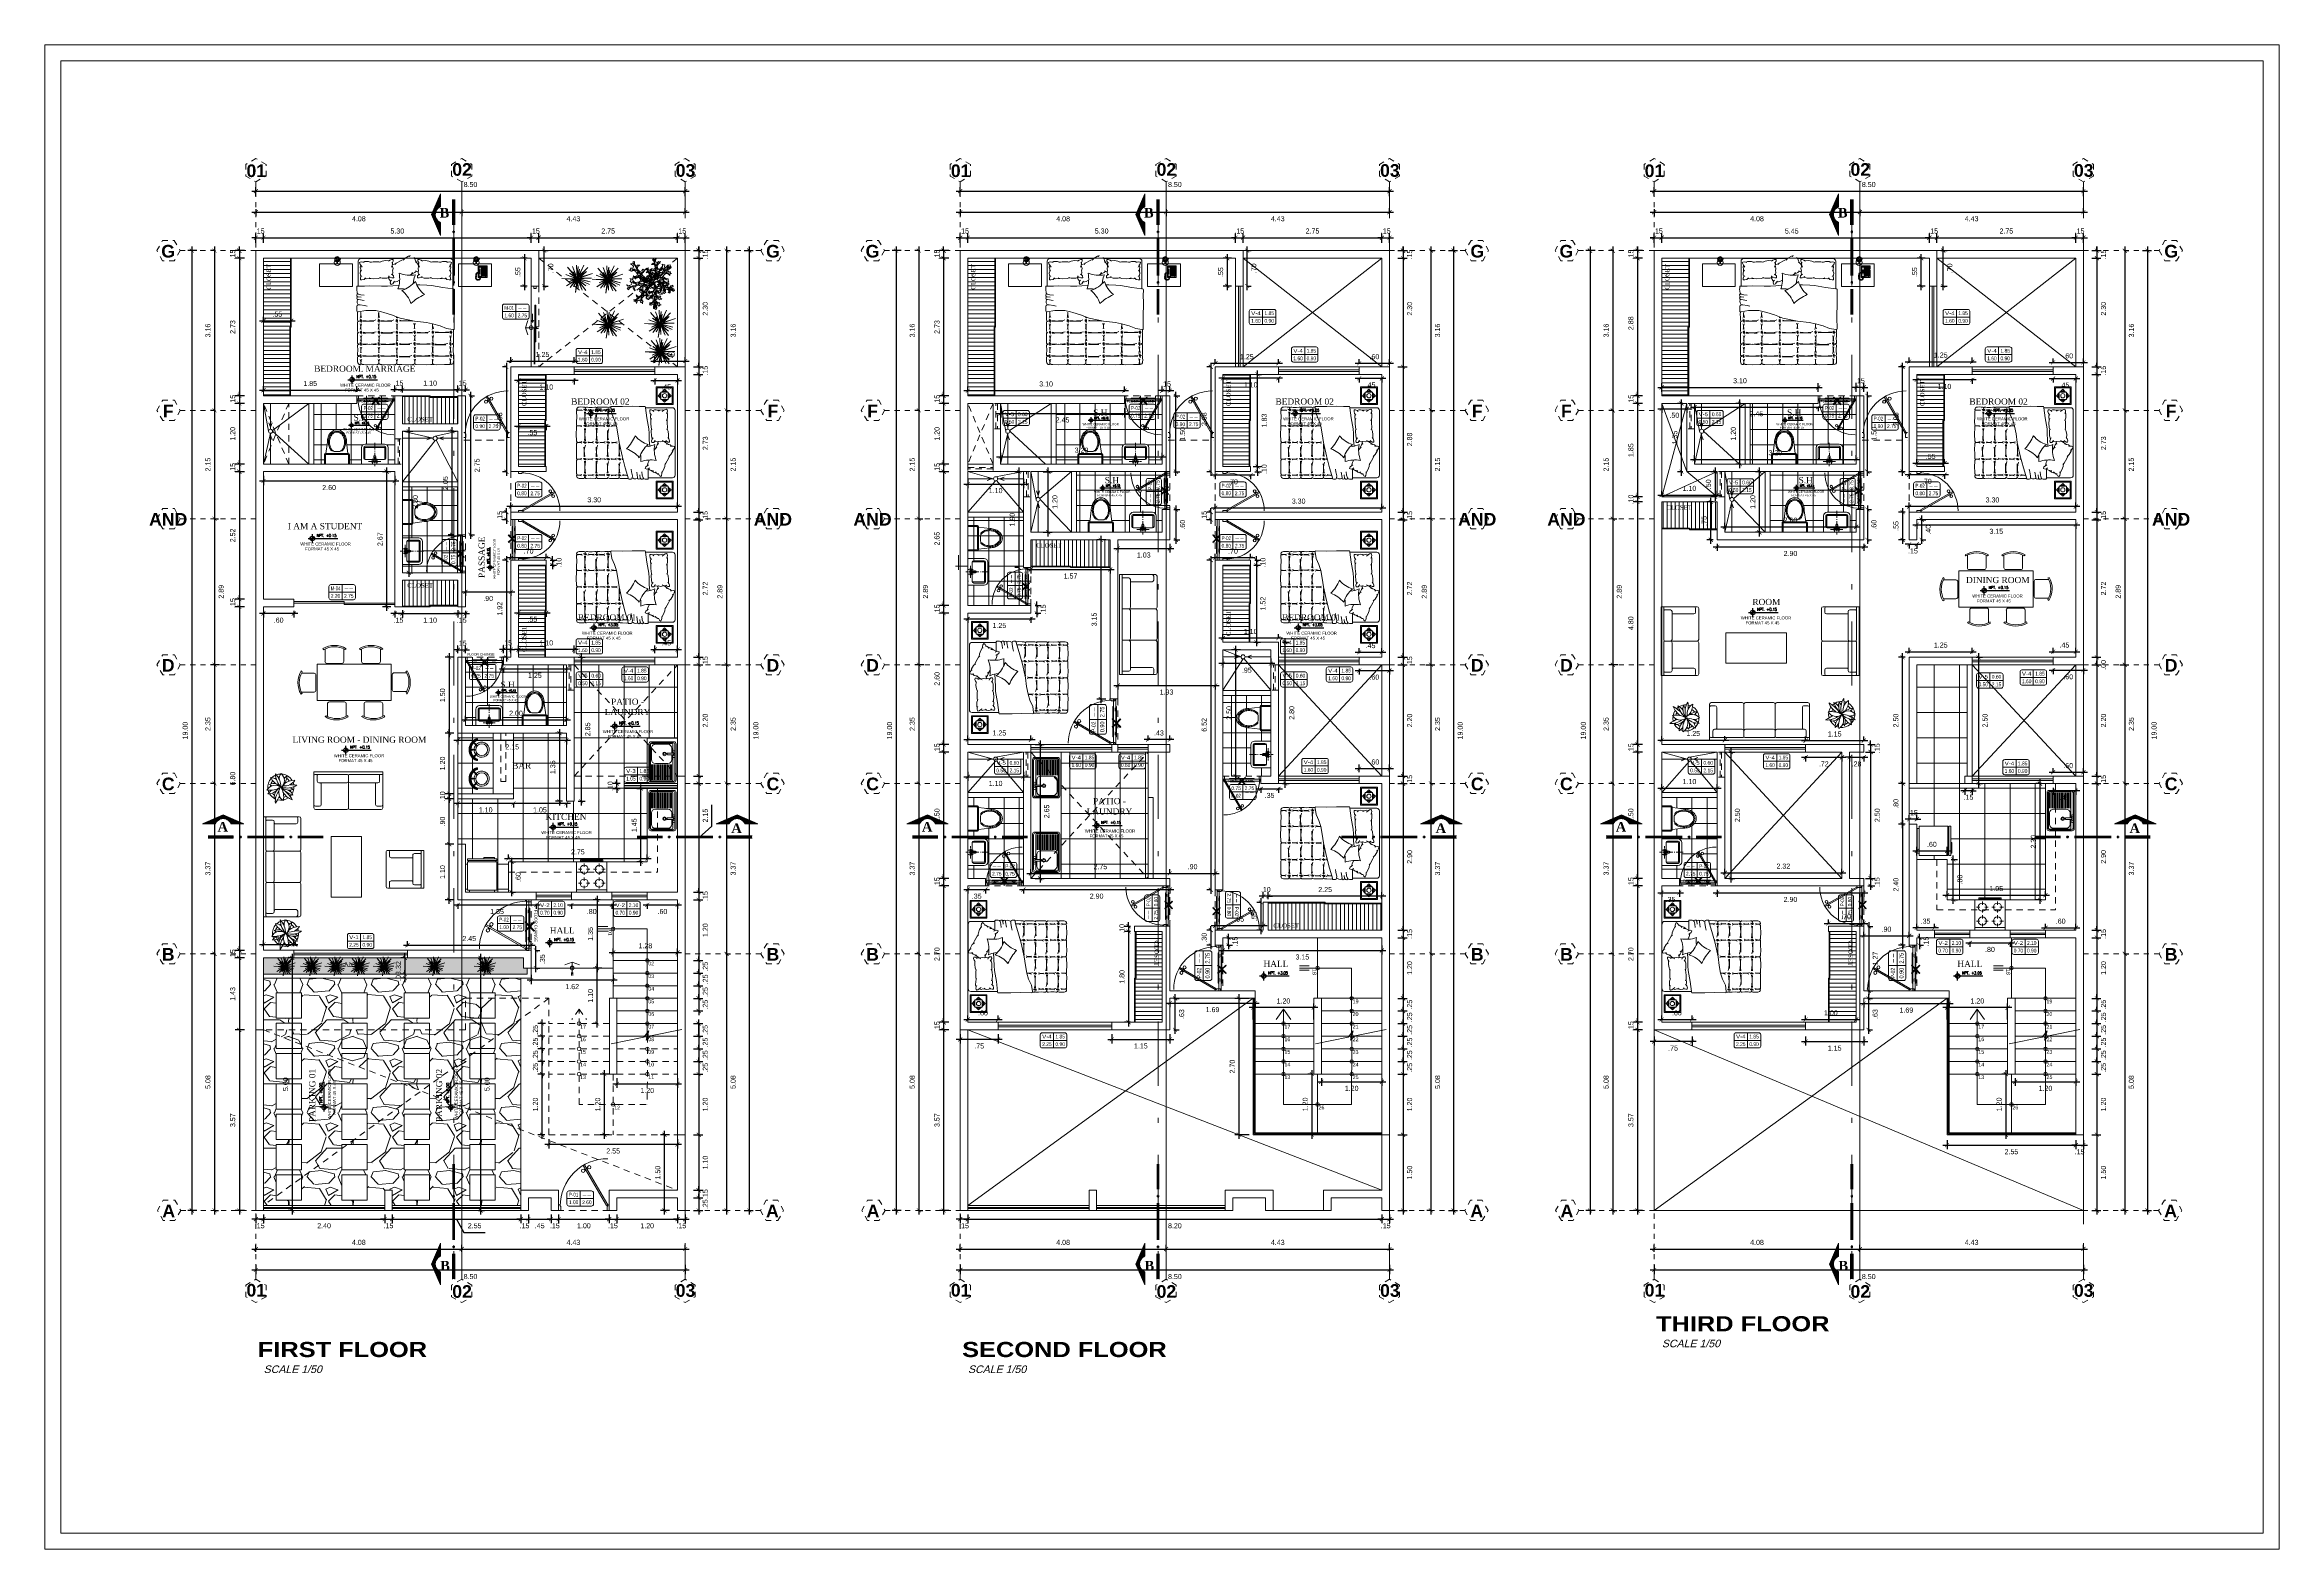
# Model space of a CAD drawing. Header units: millimetres. Extents: x -59 to 123, y 54 to 155.
# Drawn here: x -58.94 to -14.69, y 124.83 to 154.61 of the extents above; entities that cross this region are included whole.
import ezdxf
from ezdxf.enums import TextEntityAlignment as Align

# ---------------------------------------------------------------- set-up
doc = ezdxf.new("R2010")
doc.units = ezdxf.units.MM
for name, pattern in [('ACAD_ISO02W100', [15, 12, -3]), ('CONTINUA', [0]), ('DASHDOT', [25.4, 12.7, -6.35, 0, -6.35]), ('DASHED', [0.75, 0.5, -0.25]), ('HIDDEN2', [0.1875, 0.125, -0.0625])]:
    doc.linetypes.add(name, pattern=pattern)
doc.layers.get('0').update_dxf_attribs({"lineweight": 9})
doc.layers.get('Defpoints').update_dxf_attribs({"lineweight": 0})
for name, color, linetype in [('A-COT', 8, 'Continuous'), ('A-IND niveles', 8, 'Continuous'), ('A-PROY', 8, 'HIDDEN2'), ('A-TEX 010', 7, 'Continuous'), ('TEXTO', 2, 'Continuous'), ('TEXTO2', 3, 'Continuous')]:
    doc.layers.add(name, color=color, linetype=linetype)
for name, color, linetype, lineweight in [('arboles', 94, 'Continuous', 9), ('COTAS', 8, 'Continuous', 5), ('DET-CORTE', 86, 'Continuous', 50), ('EJES', 6, 'ACAD_ISO02W100', 5), ('ESCALERA', 128, 'Continuous', 9), ('HP-Baranda', 2, 'Continuous', 0), ('HP-Mobiliario', 251, 'Continuous', 0), ('mobiliario', 7, 'Continuous', 0), ('MUEBLES', 40, 'Continuous', 20), ('muro', 5, 'Continuous', 70), ('murobajo', 7, 'Continuous', 30), ('MUROS', 7, 'Continuous', 80), ('niveles', 8, 'Continuous', 15), ('pisos', 251, 'Continuous', 0), ('PLANTILLA', 252, 'Continuous', 13), ('PUERTAS', 7, 'Continuous', 9), ('SANITARIOS', 7, 'Continuous', 5), ('TEXTO1', 7, 'Continuous', 0), ('TEXTOS', 3, 'Continuous', 0), ('vegetacion', 95, 'Continuous', 0), ('VENTANA BAJA', 150, 'Continuous', 20), ('VENTANAS', 7, 'Continuous', 0), ('VIDRIO', 7, 'Continuous', 5)]:
    doc.layers.add(name, color=color, linetype=linetype, lineweight=lineweight)
doc.styles.add('ARIAL', font='arial.ttf')
doc.styles.add('ARIALNEG', font='arialbd.ttf')
doc.styles.add('ARIALREG', font='timesbd.ttf')
doc.styles.add('BOLD', font='Swis721 Lt BT Light.ttf', dxfattribs={"height": 2})
doc.styles.add('ROMANS', font='ROMANS.SHX', dxfattribs={"width": 1.35, "height": 0.29})
doc.styles.add('ROMANS 0.75', font='romans.shx', dxfattribs={"width": 0.75})
doc.styles.add('S', font='romand.shx')
doc.styles.add('STILUS', font='arial.ttf')
doc.styles.add('style1', font='arial.ttf', dxfattribs={"height": 0.1})
doc.styles.add('TEL', font='romand.shx', dxfattribs={"height": 0.004, "bigfont": 'bigfont.shx'})
doc.styles.add('text100', font='swissek.ttf', dxfattribs={"height": 0.25})
doc.dimstyles.new('luis1', dxfattribs={"dimtxt": 0.1, "dimasz": 0.08, "dimexe": 0.08, "dimexo": 0.08, "dimgap": 0.08, "dimtad": 2, "dimzin": 4, "dimdsep": 46, "dimtxsty": 'style1', "dimblk": 'ARCHTICK', "dimcen": 2, "dimdle": 0.08, "dimclrd": 256, "dimclre": 256, "dimclrt": 256, "dimadec": 0, "dimazin": 1, "dimtfac": 1, "dimtix": 1, "dimtmove": 0, "dimatfit": 3, "dimfxl": 1, "dimtolj": 1, "dimarcsym": 0})
pattern_1 = [(90, (-123.96696, 144.88946), (-0.3, 2e-17), []), (180, (-123.96696, 144.88946), (-4e-17, -0.3), [])]
pattern_2 = [(90, (-122.13995, 144.88946), (-0.3, 2e-17), []), (180, (-122.13995, 144.88946), (-4e-17, -0.3), [])]
pattern_3 = [(90, (-120.5205, 144.88946), (-0.3, 2e-17), []), (180, (-120.5205, 144.88946), (-4e-17, -0.3), [])]
pattern_4 = [(90, (-120.5205, 144.88946), (-0.5, 3e-17), []), (180, (-120.5205, 144.88946), (-6e-17, -0.5), [])]

# ---------------------------------------------------------------- blocks, each defined once
blk = doc.blocks.new('CUADROVANOS3')
blk.add_lwpolyline([(-0.2625, -0.1125), (-0.2625, 0.1125, -0.4142136), (-0.225, 0.15), (0.225, 0.15, -0.4142136), (0.2625, 0.1125), (0.2625, -0.1125, -0.4142136), (0.225, -0.15), (-0.225, -0.15, -0.4142136)], format="xyb", close=True)
for points in [[(-0.2625, 0), (0.2625, 0)], [(0, 0.15), (0, -0.15)]]:
    blk.add_lwpolyline(points)
at = {"layer": 'TEXTOS', "style": 'S', "flags": 8}
for tag, width, p, p2 in [('CODIGO', 1.029412, (-0.225, 0.0375), (-0.0375, 0.0375)), ('ALFEIZAR', 0.739437, (0.0375, 0.0375), (0.225, 0.0375)), ('ANCHO', 0.772059, (-0.225, -0.1125), (-0.0375, -0.1125)), ('ALTO', 0.772059, (0.0375, -0.1125), (0.225, -0.1125))]:
    blk.add_attdef(tag, text='', height=0.075, dxfattribs=dict(at, width=width)).set_placement(p, p2, align=Align.FIT)
blk = doc.blocks.new('A$C64153278')
at = {"layer": 'mobiliario'}
for p, q in [((0.145, 0.113), (0.13, 0.08)), ((0.144, 0.074), (0.159, 0.107)), ((0.177, 0.183), (0.157, 0.139)), ((0.171, 0.132), (0.191, 0.177)), ((0.321, 0.171), (0.337, 0.126)), ((0.352, 0.131), (0.334, 0.177)), ((0.347, 0.1), (0.36, 0.066)), ((0.374, 0.071), (0.361, 0.105)), ((0.474, 0.245), (0.429, 0.265)), ((0.436, 0.279), (0.48, 0.258)), ((0.532, 0.218), (0.499, 0.233)), ((0.506, 0.247), (0.538, 0.232))]:
    blk.add_line(p, q, dxfattribs=at)
blk.add_circle((0.254, 0.373), 0.175, dxfattribs=at)
for centre, radius, start, end in [((0.025, 0.128), 0.025, 43.05842, 223.05842), ((0.262, 0.35), 0.35, 223.05842, 357.65186), ((0.254, 0.373), 0.225, 332.79435, 243.13807), ((0.262, 0.35), 0.3, 223.05842, 357.65186), ((0.136, 0.117), 0.01, 335.30981, 14.25225), ((0.158, 0.123), 0.0125, 116.36737, 194.25225), ((0.148, 0.143), 0.01, 296.36737, 335.30981), ((0.168, 0.102), 0.01, 116.36737, 155.30981), ((0.158, 0.123), 0.0125, 296.36737, 14.25225), ((0.18, 0.128), 0.01, 155.30981, 194.25225), ((0.184, 0.179), 0.00753, 341.9626, 155.10704), ((0.254, 0.373), 0.225, 251.72826, 288.43083), ((0.328, 0.174), 0.00753, 27.00793, 200.15237), ((0.328, 0.123), 0.01, 341.4127, 20.35514), ((0.349, 0.115), 0.0125, 161.4127, 239.29758), ((0.254, 0.373), 0.225, 292.25126, 328.96199), ((0.338, 0.096), 0.01, 20.35514, 59.29758), ((0.361, 0.135), 0.01, 200.35514, 239.29758), ((0.349, 0.115), 0.0125, 341.4127, 59.29758), ((0.371, 0.108), 0.01, 161.4127, 200.35514), ((0.433, 0.272), 0.00753, 65.60324, 238.74768), ((0.47, 0.236), 0.01, 26.45803, 65.40047), ((0.49, 0.246), 0.0125, 206.45803, 284.34291), ((0.484, 0.268), 0.01, 245.40047, 284.34291), ((0.49, 0.246), 0.0125, 26.45803, 104.34291), ((0.495, 0.224), 0.01, 65.40047, 104.34291), ((0.51, 0.256), 0.01, 206.45803, 245.40047), ((0.587, 0.336), 0.025, 357.65186, 177.65186)]:
    blk.add_arc(centre, radius, start, end, dxfattribs=at)
for points in [[(0.026, 0.128), (0.02, 0.117), (0.001, 0.135), (0.008, 0.146)], [(0.02, 0.117), (0.02, 0.103), (0.001, 0.122), (0.001, 0.135)], [(0.02, 0.103), (0.026, 0.092), (0.007, 0.111), (0.001, 0.122)], [(0.037, 0.135), (0.026, 0.128), (0.008, 0.146), (0.019, 0.152)], [(0.049, 0.135), (0.037, 0.135), (0.019, 0.152), (0.032, 0.152)], [(0.046, 0.112), (0.04, 0.1), (0.02, 0.117), (0.026, 0.128)], [(0.04, 0.1), (0.041, 0.086), (0.02, 0.103), (0.02, 0.117)], [(0.041, 0.086), (0.047, 0.074), (0.026, 0.092), (0.02, 0.103)], [(0.056, 0.119), (0.046, 0.112), (0.026, 0.128), (0.037, 0.135)], [(0.06, 0.128), (0.049, 0.135), (0.032, 0.152), (0.043, 0.145)], [(0.067, 0.12), (0.056, 0.119), (0.037, 0.135), (0.049, 0.135)], [(0.067, 0.097), (0.062, 0.084), (0.04, 0.1), (0.046, 0.112)], [(0.062, 0.084), (0.063, 0.07), (0.041, 0.086), (0.04, 0.1)], [(0.063, 0.07), (0.069, 0.058), (0.047, 0.074), (0.041, 0.086)], [(0.076, 0.105), (0.067, 0.097), (0.046, 0.112), (0.056, 0.119)], [(0.078, 0.113), (0.067, 0.12), (0.049, 0.135), (0.06, 0.128)], [(0.087, 0.106), (0.076, 0.105), (0.056, 0.119), (0.067, 0.12)], [(0.089, 0.084), (0.085, 0.071), (0.062, 0.084), (0.067, 0.097)], [(0.085, 0.071), (0.086, 0.056), (0.063, 0.07), (0.062, 0.084)], [(0.086, 0.056), (0.093, 0.044), (0.069, 0.058), (0.063, 0.07)], [(0.097, 0.1), (0.087, 0.106), (0.067, 0.12), (0.078, 0.113)], [(0.097, 0.092), (0.089, 0.084), (0.067, 0.097), (0.076, 0.105)], [(0.107, 0.094), (0.097, 0.092), (0.076, 0.105), (0.087, 0.106)], [(0.112, 0.073), (0.109, 0.059), (0.085, 0.071), (0.089, 0.084)], [(0.109, 0.059), (0.111, 0.044), (0.086, 0.056), (0.085, 0.071)], [(0.111, 0.044), (0.117, 0.031), (0.093, 0.044), (0.086, 0.056)], [(0.117, 0.087), (0.107, 0.094), (0.087, 0.106), (0.097, 0.1)], [(0.119, 0.082), (0.112, 0.073), (0.089, 0.084), (0.097, 0.092)], [(0.129, 0.083), (0.119, 0.082), (0.097, 0.092), (0.107, 0.094)], [(0.138, 0.077), (0.129, 0.083), (0.107, 0.094), (0.117, 0.087)], [(0.136, 0.063), (0.134, 0.049), (0.109, 0.059), (0.112, 0.073)], [(0.134, 0.049), (0.136, 0.034), (0.111, 0.044), (0.109, 0.059)], [(0.136, 0.034), (0.143, 0.021), (0.117, 0.031), (0.111, 0.044)], [(0.142, 0.072), (0.136, 0.063), (0.112, 0.073), (0.119, 0.082)], [(0.151, 0.074), (0.142, 0.072), (0.119, 0.082), (0.129, 0.083)], [(0.16, 0.068), (0.151, 0.074), (0.129, 0.083), (0.138, 0.077)], [(0.161, 0.056), (0.159, 0.041), (0.134, 0.049), (0.136, 0.063)], [(0.159, 0.041), (0.162, 0.026), (0.136, 0.034), (0.134, 0.049)], [(0.166, 0.065), (0.161, 0.056), (0.136, 0.063), (0.142, 0.072)], [(0.162, 0.026), (0.169, 0.013), (0.143, 0.021), (0.136, 0.034)], [(0.174, 0.067), (0.166, 0.065), (0.142, 0.072), (0.151, 0.074)], [(0.182, 0.061), (0.174, 0.067), (0.151, 0.074), (0.16, 0.068)], [(0.186, 0.05), (0.186, 0.036), (0.159, 0.041), (0.161, 0.056)], [(0.186, 0.036), (0.189, 0.019), (0.162, 0.026), (0.159, 0.041)], [(0.191, 0.06), (0.186, 0.05), (0.161, 0.056), (0.166, 0.065)], [(0.189, 0.019), (0.195, 0.006), (0.169, 0.013), (0.162, 0.026)], [(0.197, 0.062), (0.191, 0.06), (0.166, 0.065), (0.174, 0.067)], [(0.205, 0.055), (0.197, 0.062), (0.174, 0.067), (0.182, 0.061)], [(0.215, 0.056), (0.212, 0.047), (0.186, 0.05), (0.191, 0.06)], [(0.212, 0.047), (0.212, 0.032), (0.186, 0.036), (0.186, 0.05)], [(0.212, 0.032), (0.216, 0.015), (0.189, 0.019), (0.186, 0.036)], [(0.216, 0.015), (0.222, 0.002), (0.195, 0.006), (0.189, 0.019)], [(0.221, 0.058), (0.215, 0.056), (0.191, 0.06), (0.197, 0.062)], [(0.228, 0.052), (0.221, 0.058), (0.197, 0.062), (0.205, 0.055)], [(0.241, 0.055), (0.238, 0.045), (0.212, 0.047), (0.215, 0.056)], [(0.238, 0.045), (0.239, 0.03), (0.212, 0.032), (0.212, 0.047)], [(0.239, 0.03), (0.244, 0.014), (0.216, 0.015), (0.212, 0.032)], [(0.245, 0.056), (0.241, 0.055), (0.215, 0.056), (0.221, 0.058)], [(0.244, 0.014), (0.25, 0), (0.222, 0.002), (0.216, 0.015)], [(0.252, 0.05), (0.245, 0.056), (0.221, 0.058), (0.228, 0.052)], [(0.266, 0.055), (0.265, 0.045), (0.238, 0.045), (0.241, 0.055)], [(0.265, 0.045), (0.267, 0.03), (0.239, 0.03), (0.238, 0.045)], [(0.267, 0.03), (0.271, 0.014), (0.244, 0.014), (0.239, 0.03)], [(0.27, 0.057), (0.266, 0.055), (0.241, 0.055), (0.245, 0.056)], [(0.271, 0.014), (0.277, 0), (0.25, 0), (0.244, 0.014)], [(0.275, 0.05), (0.27, 0.057), (0.245, 0.056), (0.252, 0.05)], [(0.291, 0.057), (0.291, 0.048), (0.265, 0.045), (0.266, 0.055)], [(0.291, 0.048), (0.294, 0.033), (0.267, 0.03), (0.265, 0.045)], [(0.294, 0.059), (0.291, 0.057), (0.266, 0.055), (0.27, 0.057)], [(0.294, 0.033), (0.299, 0.016), (0.271, 0.014), (0.267, 0.03)], [(0.298, 0.052), (0.294, 0.059), (0.27, 0.057), (0.275, 0.05)], [(0.299, 0.016), (0.304, 0.002), (0.277, 0), (0.271, 0.014)], [(0.317, 0.063), (0.316, 0.061), (0.291, 0.057), (0.294, 0.059)], [(0.316, 0.061), (0.317, 0.052), (0.291, 0.048), (0.291, 0.057)], [(0.317, 0.052), (0.32, 0.037), (0.294, 0.033), (0.291, 0.048)], [(0.322, 0.056), (0.317, 0.063), (0.294, 0.059), (0.298, 0.052)], [(0.32, 0.037), (0.326, 0.021), (0.299, 0.016), (0.294, 0.033)], [(0.326, 0.021), (0.332, 0.007), (0.304, 0.002), (0.299, 0.016)], [(0.341, 0.068), (0.34, 0.067), (0.316, 0.061), (0.317, 0.063)], [(0.34, 0.067), (0.342, 0.058), (0.317, 0.052), (0.316, 0.061)], [(0.344, 0.061), (0.341, 0.068), (0.317, 0.063), (0.322, 0.056)], [(0.342, 0.058), (0.347, 0.044), (0.32, 0.037), (0.317, 0.052)], [(0.347, 0.044), (0.353, 0.027), (0.326, 0.021), (0.32, 0.037)], [(0.353, 0.027), (0.358, 0.013), (0.332, 0.007), (0.326, 0.021)], [(0.364, 0.076), (0.364, 0.075), (0.34, 0.067), (0.341, 0.068)], [(0.364, 0.075), (0.367, 0.067), (0.342, 0.058), (0.34, 0.067)], [(0.367, 0.069), (0.364, 0.076), (0.341, 0.068), (0.344, 0.061)], [(0.367, 0.067), (0.373, 0.052), (0.347, 0.044), (0.342, 0.058)], [(0.373, 0.052), (0.379, 0.036), (0.353, 0.027), (0.347, 0.044)], [(0.379, 0.036), (0.384, 0.022), (0.358, 0.013), (0.353, 0.027)], [(0.388, 0.078), (0.386, 0.085), (0.364, 0.076), (0.367, 0.069)], [(0.386, 0.085), (0.388, 0.085), (0.364, 0.075), (0.364, 0.076)], [(0.388, 0.085), (0.392, 0.077), (0.367, 0.067), (0.364, 0.075)], [(0.392, 0.077), (0.398, 0.063), (0.373, 0.052), (0.367, 0.067)], [(0.398, 0.063), (0.404, 0.046), (0.379, 0.036), (0.373, 0.052)], [(0.404, 0.046), (0.409, 0.032), (0.384, 0.022), (0.379, 0.036)], [(0.409, 0.088), (0.408, 0.096), (0.386, 0.085), (0.388, 0.078)], [(0.408, 0.096), (0.41, 0.096), (0.388, 0.085), (0.386, 0.085)], [(0.41, 0.096), (0.415, 0.089), (0.392, 0.077), (0.388, 0.085)], [(0.415, 0.089), (0.422, 0.075), (0.398, 0.063), (0.392, 0.077)], [(0.422, 0.075), (0.429, 0.059), (0.404, 0.046), (0.398, 0.063)], [(0.429, 0.059), (0.434, 0.045), (0.409, 0.032), (0.404, 0.046)], [(0.429, 0.101), (0.429, 0.109), (0.408, 0.096), (0.409, 0.088)], [(0.429, 0.109), (0.432, 0.109), (0.41, 0.096), (0.408, 0.096)], [(0.432, 0.109), (0.438, 0.102), (0.415, 0.089), (0.41, 0.096)], [(0.438, 0.102), (0.446, 0.089), (0.422, 0.075), (0.415, 0.089)], [(0.446, 0.089), (0.453, 0.073), (0.429, 0.059), (0.422, 0.075)], [(0.448, 0.123), (0.452, 0.124), (0.432, 0.109), (0.429, 0.109)], [(0.448, 0.114), (0.448, 0.123), (0.429, 0.109), (0.429, 0.101)], [(0.453, 0.073), (0.457, 0.059), (0.434, 0.045), (0.429, 0.059)], [(0.452, 0.124), (0.459, 0.118), (0.438, 0.102), (0.432, 0.109)], [(0.459, 0.118), (0.468, 0.105), (0.446, 0.089), (0.438, 0.102)], [(0.468, 0.105), (0.475, 0.089), (0.453, 0.073), (0.446, 0.089)], [(0.467, 0.139), (0.472, 0.14), (0.452, 0.124), (0.448, 0.123)], [(0.466, 0.13), (0.467, 0.139), (0.448, 0.123), (0.448, 0.114)], [(0.472, 0.14), (0.48, 0.135), (0.459, 0.118), (0.452, 0.124)], [(0.475, 0.089), (0.479, 0.075), (0.457, 0.059), (0.453, 0.073)], [(0.48, 0.135), (0.488, 0.122), (0.468, 0.105), (0.459, 0.118)], [(0.483, 0.146), (0.484, 0.156), (0.467, 0.139), (0.466, 0.13)], [(0.484, 0.156), (0.49, 0.158), (0.472, 0.14), (0.467, 0.139)], [(0.488, 0.122), (0.496, 0.107), (0.475, 0.089), (0.468, 0.105)], [(0.49, 0.158), (0.498, 0.153), (0.48, 0.135), (0.472, 0.14)], [(0.496, 0.107), (0.5, 0.093), (0.479, 0.075), (0.475, 0.089)], [(0.498, 0.153), (0.508, 0.141), (0.488, 0.122), (0.48, 0.135)], [(0.498, 0.164), (0.5, 0.174), (0.484, 0.156), (0.483, 0.146)], [(0.5, 0.174), (0.506, 0.177), (0.49, 0.158), (0.484, 0.156)], [(0.508, 0.141), (0.516, 0.127), (0.496, 0.107), (0.488, 0.122)], [(0.506, 0.177), (0.516, 0.172), (0.498, 0.153), (0.49, 0.158)], [(0.516, 0.127), (0.52, 0.112), (0.5, 0.093), (0.496, 0.107)], [(0.512, 0.183), (0.514, 0.193), (0.5, 0.174), (0.498, 0.164)], [(0.516, 0.172), (0.526, 0.162), (0.508, 0.141), (0.498, 0.153)], [(0.514, 0.193), (0.521, 0.197), (0.506, 0.177), (0.5, 0.174)], [(0.521, 0.197), (0.531, 0.193), (0.516, 0.172), (0.506, 0.177)], [(0.526, 0.162), (0.534, 0.147), (0.516, 0.127), (0.508, 0.141)], [(0.524, 0.203), (0.527, 0.213), (0.514, 0.193), (0.512, 0.183)], [(0.527, 0.213), (0.534, 0.218), (0.521, 0.197), (0.514, 0.193)], [(0.531, 0.193), (0.542, 0.183), (0.526, 0.162), (0.516, 0.172)], [(0.534, 0.147), (0.537, 0.133), (0.52, 0.112), (0.516, 0.127)], [(0.534, 0.218), (0.545, 0.215), (0.531, 0.193), (0.521, 0.197)], [(0.535, 0.224), (0.538, 0.235), (0.527, 0.213), (0.524, 0.203)], [(0.542, 0.183), (0.55, 0.169), (0.534, 0.147), (0.526, 0.162)], [(0.538, 0.235), (0.546, 0.24), (0.534, 0.218), (0.527, 0.213)], [(0.545, 0.215), (0.556, 0.206), (0.542, 0.183), (0.531, 0.193)], [(0.546, 0.24), (0.557, 0.238), (0.545, 0.215), (0.534, 0.218)], [(0.55, 0.169), (0.553, 0.155), (0.537, 0.133), (0.534, 0.147)], [(0.544, 0.246), (0.547, 0.257), (0.538, 0.235), (0.535, 0.224)], [(0.547, 0.257), (0.556, 0.263), (0.546, 0.24), (0.538, 0.235)], [(0.556, 0.206), (0.564, 0.193), (0.55, 0.169), (0.542, 0.183)], [(0.551, 0.268), (0.555, 0.279), (0.547, 0.257), (0.544, 0.246)], [(0.557, 0.238), (0.569, 0.23), (0.556, 0.206), (0.545, 0.215)], [(0.556, 0.263), (0.567, 0.262), (0.557, 0.238), (0.546, 0.24)], [(0.555, 0.279), (0.564, 0.286), (0.556, 0.263), (0.547, 0.257)], [(0.564, 0.193), (0.568, 0.179), (0.553, 0.155), (0.55, 0.169)], [(0.557, 0.291), (0.56, 0.303), (0.555, 0.279), (0.551, 0.268)], [(0.56, 0.303), (0.57, 0.31), (0.564, 0.286), (0.555, 0.279)], [(0.564, 0.286), (0.576, 0.286), (0.567, 0.262), (0.556, 0.263)], [(0.569, 0.23), (0.577, 0.217), (0.564, 0.193), (0.556, 0.206)], [(0.56, 0.314), (0.564, 0.326), (0.56, 0.303), (0.557, 0.291)], [(0.567, 0.262), (0.579, 0.254), (0.569, 0.23), (0.557, 0.238)], [(0.562, 0.337), (0.566, 0.35), (0.564, 0.326), (0.56, 0.314)], [(0.564, 0.326), (0.574, 0.334), (0.57, 0.31), (0.56, 0.303)], [(0.566, 0.35), (0.576, 0.359), (0.574, 0.334), (0.564, 0.326)], [(0.57, 0.31), (0.582, 0.311), (0.576, 0.286), (0.564, 0.286)], [(0.577, 0.217), (0.58, 0.203), (0.568, 0.179), (0.564, 0.193)], [(0.576, 0.286), (0.588, 0.279), (0.579, 0.254), (0.567, 0.262)], [(0.579, 0.254), (0.588, 0.242), (0.577, 0.217), (0.569, 0.23)], [(0.574, 0.334), (0.586, 0.336), (0.582, 0.311), (0.57, 0.31)], [(0.576, 0.359), (0.588, 0.361), (0.586, 0.336), (0.574, 0.334)], [(0.582, 0.311), (0.594, 0.305), (0.588, 0.279), (0.576, 0.286)], [(0.588, 0.242), (0.591, 0.228), (0.58, 0.203), (0.577, 0.217)], [(0.588, 0.279), (0.596, 0.268), (0.588, 0.242), (0.579, 0.254)], [(0.586, 0.336), (0.598, 0.331), (0.594, 0.305), (0.582, 0.311)], [(0.588, 0.361), (0.601, 0.358), (0.598, 0.331), (0.586, 0.336)], [(0.594, 0.305), (0.603, 0.294), (0.596, 0.268), (0.588, 0.279)], [(0.596, 0.268), (0.599, 0.254), (0.591, 0.228), (0.588, 0.242)], [(0.598, 0.331), (0.607, 0.321), (0.603, 0.294), (0.594, 0.305)], [(0.603, 0.294), (0.606, 0.281), (0.599, 0.254), (0.596, 0.268)], [(0.601, 0.358), (0.609, 0.348), (0.607, 0.321), (0.598, 0.331)], [(0.607, 0.321), (0.61, 0.308), (0.606, 0.281), (0.603, 0.294)], [(0.609, 0.348), (0.612, 0.335), (0.61, 0.308), (0.607, 0.321)]]:
    blk.add_3dface(points, dxfattribs=at)
blk = doc.blocks.new('lavo')
for p, q in [((734.652, 78.217), (734.652, 77.495)), ((734.652, 78.217), (734.652, 77.495)), ((734.672, 78.198), (734.672, 77.515)), ((734.672, 78.198), (734.672, 77.515)), ((734.691, 78.256), (735.15, 78.256)), ((734.691, 78.256), (735.15, 78.256)), ((734.711, 78.237), (735.13, 78.237)), ((734.711, 78.237), (735.13, 78.237)), ((734.716, 78.206), (734.716, 77.71)), ((734.716, 78.206), (734.716, 77.71)), ((734.735, 78.225), (735.138, 78.225)), ((734.735, 78.225), (735.138, 78.225)), ((734.741, 78.206), (734.741, 77.905)), ((734.741, 78.206), (734.741, 77.905)), ((734.764, 78.206), (734.764, 77.905)), ((734.764, 78.206), (734.764, 77.905)), ((734.788, 78.206), (734.788, 77.905)), ((734.788, 78.206), (734.788, 77.905)), ((734.811, 78.206), (734.811, 77.905)), ((734.811, 78.206), (734.811, 77.905)), ((735.06, 77.886), (734.813, 77.886)), ((735.06, 77.886), (734.813, 77.886)), ((734.834, 78.206), (734.834, 77.905)), ((734.834, 78.206), (734.834, 77.905)), ((734.858, 78.206), (734.858, 77.905)), ((734.858, 78.206), (734.858, 77.905)), ((734.881, 78.206), (734.881, 77.905)), ((734.881, 78.206), (734.881, 77.905)), ((734.905, 78.206), (734.905, 77.905)), ((734.905, 78.206), (734.905, 77.905)), ((734.928, 78.206), (734.928, 77.905)), ((734.928, 78.206), (734.928, 77.905)), ((734.951, 78.206), (734.951, 77.905)), ((734.951, 78.206), (734.951, 77.905)), ((734.975, 78.206), (734.975, 77.905)), ((734.975, 78.206), (734.975, 77.905)), ((734.998, 78.206), (734.998, 77.905)), ((734.998, 78.206), (734.998, 77.905)), ((735.021, 78.206), (735.021, 77.905)), ((735.021, 78.206), (735.021, 77.905)), ((735.045, 78.206), (735.045, 77.905)), ((735.045, 78.206), (735.045, 77.905)), ((735.068, 78.206), (735.068, 77.905)), ((735.068, 78.206), (735.068, 77.905)), ((735.091, 78.206), (735.091, 77.905)), ((735.091, 78.206), (735.091, 77.905)), ((735.115, 78.206), (735.115, 77.905)), ((735.115, 78.206), (735.115, 77.905)), ((735.138, 78.206), (735.138, 77.905)), ((735.138, 78.206), (735.138, 77.905)), ((735.158, 78.206), (735.158, 77.507)), ((735.158, 78.206), (735.158, 77.507)), ((735.169, 78.198), (735.169, 77.515)), ((735.169, 78.198), (735.169, 77.515)), ((735.189, 78.217), (735.189, 77.495)), ((735.189, 78.217), (735.189, 77.495)), ((734.691, 77.456), (735.15, 77.456)), ((734.691, 77.456), (735.15, 77.456)), ((734.697, 77.702), (734.697, 77.688)), ((734.697, 77.702), (734.697, 77.688)), ((734.821, 77.71), (734.705, 77.71)), ((734.821, 77.71), (734.705, 77.71)), ((734.705, 77.68), (734.821, 77.68)), ((734.705, 77.68), (734.821, 77.68)), ((734.711, 77.476), (735.13, 77.476)), ((734.711, 77.476), (735.13, 77.476)), ((734.716, 77.68), (734.716, 77.507)), ((734.716, 77.68), (734.716, 77.507)), ((734.735, 77.808), (734.735, 77.71)), ((734.735, 77.808), (734.735, 77.71)), ((734.735, 77.68), (734.735, 77.582)), ((734.735, 77.68), (734.735, 77.582)), ((734.735, 77.488), (735.138, 77.488)), ((734.735, 77.488), (735.138, 77.488)), ((735.06, 77.504), (734.813, 77.504)), ((735.06, 77.504), (734.813, 77.504)), ((734.829, 77.688), (734.829, 77.702)), ((734.829, 77.688), (734.829, 77.702)), ((735.138, 77.808), (735.138, 77.582)), ((735.138, 77.808), (735.138, 77.582))]:
    blk.add_line(p, q)
for centre, radius in [((734.694, 77.749), 0.0202), ((734.694, 77.749), 0.0202), ((734.694, 77.64), 0.0202), ((734.694, 77.64), 0.0202), ((734.878, 77.695), 0.0361), ((734.878, 77.695), 0.0361), ((734.878, 77.695), 0.0205), ((734.878, 77.695), 0.0205)]:
    blk.add_circle(centre, radius)
for centre, radius, start, end in [((734.691, 78.217), 0.0389, 90, 180), ((734.691, 78.217), 0.0389, 90, 180), ((734.711, 78.198), 0.0389, 90, 180), ((734.711, 78.198), 0.0389, 90, 180), ((734.735, 78.206), 0.0195, 90, 180), ((734.735, 78.206), 0.0195, 90, 180), ((734.813, 77.808), 0.0779, 90, 180), ((734.813, 77.808), 0.0779, 90, 180), ((735.06, 77.808), 0.0779, 0, 90), ((735.06, 77.808), 0.0779, 0, 90), ((735.13, 78.198), 0.0389, 0, 90), ((735.13, 78.198), 0.0389, 0, 90), ((735.138, 78.206), 0.0195, 0, 90), ((735.138, 78.206), 0.0195, 0, 90), ((735.15, 78.217), 0.0389, 0, 90), ((735.15, 78.217), 0.0389, 0, 90), ((734.691, 77.495), 0.0389, 180, 270), ((734.691, 77.495), 0.0389, 180, 270), ((734.711, 77.515), 0.0389, 180, 270), ((734.711, 77.515), 0.0389, 180, 270), ((734.705, 77.702), 0.00779, 90, 180), ((734.705, 77.702), 0.00779, 90, 180), ((734.705, 77.688), 0.00779, 180, 270), ((734.705, 77.688), 0.00779, 180, 270), ((734.735, 77.507), 0.0195, 180, 270), ((734.735, 77.507), 0.0195, 180, 270), ((734.813, 77.582), 0.0779, 180, 270), ((734.813, 77.582), 0.0779, 180, 270), ((734.821, 77.702), 0.00779, 0, 90), ((734.821, 77.702), 0.00779, 0, 90), ((734.821, 77.688), 0.00779, 270, 360), ((734.821, 77.688), 0.00779, 270, 360), ((735.06, 77.582), 0.0779, 270, 0), ((735.06, 77.582), 0.0779, 270, 0), ((735.13, 77.515), 0.0389, 270, 0), ((735.13, 77.515), 0.0389, 270, 0), ((735.138, 77.507), 0.0195, 270, 0), ((735.138, 77.507), 0.0195, 270, 0), ((735.15, 77.495), 0.0389, 270, 0), ((735.15, 77.495), 0.0389, 270, 0)]:
    blk.add_arc(centre, radius, start, end)
blk = doc.blocks.new('COC')
for p, q in [((602.899, 76.322), (603.499, 76.322)), ((602.899, 76.322), (602.899, 75.722)), ((602.934, 76.176), (603.001, 76.176)), ((602.979, 76.362), (603.419, 76.362)), ((602.979, 76.362), (602.979, 76.322)), ((602.999, 76.342), (603.399, 76.342)), ((602.999, 76.342), (602.999, 76.322)), ((603.05, 76.225), (603.05, 76.291)), ((603.05, 76.069), (603.05, 76.127)), ((603.099, 76.176), (603.164, 76.176)), ((603.234, 76.176), (603.3, 76.176)), ((603.349, 76.225), (603.349, 76.291)), ((603.349, 76.069), (603.349, 76.127)), ((603.398, 76.176), (603.463, 76.176)), ((603.399, 76.342), (603.399, 76.322)), ((603.419, 76.362), (603.419, 76.322)), ((603.499, 76.322), (603.499, 75.722)), ((603.499, 75.772), (602.899, 75.772)), ((603.499, 75.722), (602.899, 75.722)), ((602.934, 75.901), (603.001, 75.901)), ((603.05, 75.95), (603.05, 76.016)), ((603.05, 75.794), (603.05, 75.852)), ((603.099, 75.901), (603.164, 75.901)), ((603.234, 75.901), (603.3, 75.901)), ((603.349, 75.95), (603.349, 76.016)), ((603.349, 75.794), (603.349, 75.852)), ((603.398, 75.901), (603.463, 75.901))]:
    blk.add_line(p, q)
for centre in [(603.05, 76.176), (603.349, 76.176), (603.05, 75.901), (603.349, 75.901)]:
    blk.add_circle(centre, 0.0812)
blk = doc.blocks.new('REFRI')
at = {"layer": 'MUEBLES', "color": 250, "lineweight": 0, "ltscale": 0.25}
for p, q in [((0, 0.254), (0, -0.254)), ((0.04, 0.254), (0, 0.254)), ((0.04, 0.298), (0.04, -0.302)), ((0.625, 0.298), (0.04, 0.298)), ((0.625, -0.302), (0.625, 0.298)), ((0.647, 0.277), (0.625, 0.277)), ((0.647, -0.302), (0.647, 0.298)), ((0.685, 0.298), (0.647, 0.298)), ((0.685, 0.298), (0.685, -0.302)), ((0.685, -0.302), (0.685, 0.298)), ((0, -0.254), (0.04, -0.254)), ((0.04, -0.302), (0.625, -0.302)), ((0.647, -0.28), (0.625, -0.28)), ((0.647, -0.302), (0.685, -0.302)), ((0.711, -0.034), (0.685, -0.034)), ((0.711, -0.256), (0.685, -0.256)), ((0.711, -0.256), (0.711, -0.034))]:
    blk.add_line(p, q, dxfattribs=at)
blk = doc.blocks.new('CP')
at = {"layer": 'mobiliario'}
for points in [[(25.828, 6.334), (25.82, 6.327), (25.902, 6.259), (25.828, 6.334), (25.828, 6.334)], [(25.82, 6.327), (25.902, 6.259), (25.888, 6.259), (25.82, 6.327), (25.82, 6.327)], [(25.888, 6.259), (25.828, 6.184), (25.82, 6.192), (25.888, 6.259), (25.888, 6.259)], [(25.902, 6.259), (25.888, 6.259), (25.828, 6.184), (25.902, 6.259), (25.902, 6.259)], [(25.883, 6.494), (25.883, 6.259), (25.883, 6.025)], [(25.887, 6.487), (25.887, 6.481), (25.888, 6.481), (25.889, 6.48), (25.89, 6.479), (25.89, 6.478), (25.89, 6.477), (25.89, 6.476), (25.89, 6.475)], [(25.887, 6.481), (25.887, 6.259), (25.887, 6.038)], [(25.963, 6.334), (25.902, 6.259), (25.888, 6.259), (25.963, 6.334), (25.963, 6.334)], [(25.902, 6.259), (25.888, 6.259), (25.969, 6.192), (25.902, 6.259), (25.902, 6.259)], [(25.888, 6.259), (25.969, 6.192), (25.963, 6.184), (25.888, 6.259), (25.888, 6.259)], [(25.89, 6.475), (25.895, 6.475), (25.895, 6.506), (25.889, 6.506), (25.889, 6.501)], [(25.89, 6.475), (25.89, 6.259), (25.89, 6.044)], [(25.9, 6.427), (25.9, 6.475), (25.895, 6.475), (25.895, 6.636), (25.935, 6.636), (25.935, 6.475), (25.93, 6.475), (25.93, 6.427)], [(25.895, 6.414), (25.895, 6.259), (25.895, 6.105), (25.895, 6.259), (25.895, 6.414)], [(25.898, 6.416), (25.898, 6.424)], [(25.969, 6.327), (25.963, 6.334), (25.902, 6.259), (25.969, 6.327), (25.969, 6.327)], [(25.933, 6.424), (25.933, 6.416)], [(25.942, 6.501), (25.942, 6.506), (25.935, 6.506), (25.935, 6.475), (25.939, 6.475), (25.939, 6.476), (25.939, 6.477), (25.939, 6.478), (25.94, 6.479), (25.94, 6.48), (25.942, 6.48), (25.942, 6.481), (25.943, 6.481), (25.944, 6.481)], [(25.935, 6.414), (25.935, 6.259), (25.935, 6.105)], [(25.935, 6.133), (25.935, 6.386)], [(25.939, 6.475), (25.939, 6.259), (25.939, 6.044)], [(25.944, 6.481), (25.944, 6.487)], [(25.944, 6.481), (25.944, 6.259), (25.944, 6.038)], [(25.947, 6.494), (25.947, 6.259), (25.947, 6.025)], [(25.845, 6.159), (25.845, 6.159)], [(25.845, 6.008), (25.845, 6.008)], [(25.887, 6.032), (25.887, 6.038), (25.888, 6.038), (25.889, 6.038), (25.889, 6.039), (25.89, 6.04), (25.89, 6.041), (25.89, 6.042), (25.89, 6.043), (25.89, 6.044)], [(25.89, 6.044), (25.895, 6.044), (25.895, 6.013), (25.889, 6.013), (25.889, 6.018)], [(25.93, 6.092), (25.93, 6.044), (25.935, 6.044), (25.935, 5.886), (25.911, 5.886), (25.906, 5.886), (25.895, 5.886), (25.895, 6.044), (25.9, 6.044), (25.9, 6.092)], [(25.898, 6.094), (25.898, 6.101)], [(25.933, 6.101), (25.933, 6.094)], [(25.939, 6.044), (25.935, 6.044), (25.935, 6.013), (25.942, 6.013), (25.942, 6.017)], [(25.944, 6.032), (25.944, 6.038), (25.943, 6.038), (25.942, 6.038), (25.94, 6.039), (25.94, 6.04), (25.939, 6.041), (25.939, 6.042), (25.939, 6.043), (25.939, 6.044)]]:
    blk.add_lwpolyline(points, dxfattribs=at)
for centre, start, end in [((25.891, 6.495), 101.5369, 239.1395), ((25.891, 6.025), 120.8203, 258.5038)]:
    blk.add_arc(centre, 0.00798, start, end, dxfattribs=at)
for points in [[(25.894, 6.414), (25.896, 6.414), (25.897, 6.415), (25.897, 6.417)], [(25.897, 6.425), (25.899, 6.425), (25.9, 6.426), (25.9, 6.428)], [(25.93, 6.428), (25.93, 6.426), (25.931, 6.425), (25.932, 6.425)], [(25.932, 6.417), (25.932, 6.415), (25.933, 6.414), (25.935, 6.414)], [(25.947, 6.496), (25.946, 6.499), (25.944, 6.501), (25.941, 6.502)], [(25.943, 6.488), (25.946, 6.489), (25.947, 6.492), (25.947, 6.496)], [(25.897, 6.102), (25.897, 6.103), (25.896, 6.105), (25.894, 6.105)], [(25.9, 6.092), (25.9, 6.094), (25.899, 6.095), (25.897, 6.095)], [(25.932, 6.095), (25.931, 6.095), (25.93, 6.094), (25.93, 6.092)], [(25.935, 6.105), (25.933, 6.105), (25.932, 6.103), (25.932, 6.102)], [(25.941, 6.018), (25.944, 6.019), (25.946, 6.021), (25.947, 6.024)], [(25.947, 6.024), (25.947, 6.028), (25.946, 6.031), (25.943, 6.032)]]:
    blk.add_open_spline(points, degree=3, dxfattribs=at)
blk = doc.blocks.new('A$C16406C30')
at = {"layer": 'HP-Mobiliario'}
for p, q in [((0.189, 0.5), (0, 0.5)), ((0.179, 0.48), (0, 0.48)), ((0.203, 0.494), (0.186, 0.477)), ((0.189, 0.03), (0.189, 0.47)), ((0.209, 0.02), (0.209, 0.48)), ((0.209, 0.468), (0.434, 0.44)), ((0, 0.02), (0.179, 0.02)), ((0, 0), (0.189, 0)), ((0.203, 0.006), (0.186, 0.023)), ((0.209, 0.032), (0.434, 0.06)), ((0.249, 0.194), (0.249, 0.306)), ((0.259, 0.322), (0.259, 0.353)), ((0.259, 0.147), (0.259, 0.178))]:
    blk.add_line(p, q, dxfattribs=at)
for points in [[(0.249, 0.306, -0.100268), (0.29, 0.354, -0.08725), (0.353, 0.387, -0.077598), (0.434, 0.4, -0.077598), (0.514, 0.387, -0.08725), (0.577, 0.354, -0.105601), (0.62, 0.303, -0.12364), (0.634, 0.25, -0.12364), (0.62, 0.197, -0.105601), (0.577, 0.146, -0.08725), (0.514, 0.113, -0.077598), (0.434, 0.1, -0.077598)], [(0.434, 0.1, -0.077598), (0.353, 0.113, -0.08725), (0.29, 0.146, -0.100268), (0.249, 0.194, -0.12364)], [(0.259, 0.353, -0.0362), (0.278, 0.37, -0.08725), (0.347, 0.406, -0.077598), (0.434, 0.42, -0.077598), (0.52, 0.406, -0.08725), (0.589, 0.37, -0.105601), (0.638, 0.313, -0.12364), (0.654, 0.25, -0.12364), (0.638, 0.187, -0.105601), (0.589, 0.13, -0.08725), (0.52, 0.094, -0.077598), (0.434, 0.08, -0.077598)], [(0.434, 0.08, -0.077598), (0.347, 0.094, -0.08725), (0.278, 0.13, -0.0362), (0.259, 0.147, -0.12364)], [(0.434, 0.44, -0.076393), (0.532, 0.425, -0.086437), (0.61, 0.384, -0.105872), (0.666, 0.32, -0.125404), (0.684, 0.25, -0.125404), (0.666, 0.18, -0.105872), (0.61, 0.116, -0.086437), (0.532, 0.075, -0.076393), (0.434, 0.06, -0.076393)]]:
    blk.add_lwpolyline(points, format="xyb", dxfattribs=at)
for centre, radius, start, end in [((0.179, 0.47), 0.01, 0, 90), ((0.189, 0.48), 0.02, 0, 90), ((0.179, 0.03), 0.01, 270, 0), ((0.189, 0.02), 0.02, 270, 0)]:
    blk.add_arc(centre, radius, start, end, dxfattribs=at)
blk = doc.blocks.new('A$C37766BCA')
blk.add_line((0, 0.181), (1.22, 0.181))
at = {"const_width": 0.0923}
for points in [[(0.128, 0.181, 0.414214), (0.174, 0.135)], [(0.221, 0.181, 0.414214), (0.174, 0.227, 0.414214)]]:
    blk.add_lwpolyline(points, format="xyb", dxfattribs=at)
blk.add_lwpolyline([(0.174, 0), (0.174, 0.361)])
blk.add_circle((0.174, 0.181), 0.0923)
blk = doc.blocks.new('A$C45F17A5E')
at = {"color": 250, "lineweight": 0}
for p, q in [((0.13, 0.259), (0.13, 0.203)), ((0.144, 0.229), (0.144, 0)), ((0.158, 0.259), (0.158, 0.203))]:
    blk.add_line(p, q, dxfattribs=at)
blk.add_lwpolyline([(0.288, 0.052), (0.144, 0), (0, 0.052)], dxfattribs=at)
blk.add_circle((0.144, 0.114), 0.0379, dxfattribs=at)
blk = doc.blocks.new('telfonos')
for p, q in [((998.029, 407.147), (998.029, 407.143)), ((998.043, 407.146), (998.029, 407.143)), ((998.029, 407.136), (998.03, 407.132)), ((998.03, 407.163), (998.03, 407.159)), ((998.045, 407.16), (998.03, 407.156)), ((998.03, 407.155), (998.03, 407.151)), ((998.044, 407.154), (998.03, 407.151)), ((998.044, 407.152), (998.03, 407.148)), ((998.034, 407.149), (998.03, 407.15)), ((998.043, 407.144), (998.03, 407.137)), ((998.036, 407.14), (998.03, 407.142)), ((998.043, 407.138), (998.03, 407.132)), ((998.045, 407.171), (998.031, 407.167)), ((998.031, 407.171), (998.031, 407.167)), ((998.045, 407.168), (998.031, 407.164)), ((998.045, 407.162), (998.031, 407.159)), ((998.035, 407.157), (998.031, 407.158)), ((998.038, 407.131), (998.031, 407.132)), ((998.032, 407.187), (998.032, 407.184)), ((998.047, 407.184), (998.032, 407.18)), ((998.046, 407.179), (998.032, 407.175)), ((998.032, 407.179), (998.032, 407.176)), ((998.046, 407.176), (998.032, 407.172)), ((998.037, 407.173), (998.032, 407.175)), ((998.036, 407.165), (998.032, 407.166)), ((998.044, 407.136), (998.032, 407.126)), ((998.032, 407.125), (998.034, 407.122)), ((998.047, 407.195), (998.033, 407.191)), ((998.033, 407.195), (998.033, 407.192)), ((998.047, 407.192), (998.033, 407.188)), ((998.047, 407.187), (998.033, 407.183)), ((998.037, 407.181), (998.033, 407.183)), ((998.048, 407.203), (998.034, 407.199)), ((998.034, 407.203), (998.034, 407.2)), ((998.048, 407.2), (998.034, 407.196)), ((998.038, 407.19), (998.034, 407.191)), ((998.045, 407.13), (998.034, 407.121)), ((998.05, 407.216), (998.035, 407.212)), ((998.049, 407.211), (998.035, 407.207)), ((998.035, 407.211), (998.035, 407.208)), ((998.049, 407.208), (998.035, 407.204)), ((998.04, 407.206), (998.035, 407.207)), ((998.039, 407.198), (998.035, 407.199)), ((998.042, 407.122), (998.035, 407.121)), ((998.036, 407.222), (998.036, 407.219)), ((998.05, 407.219), (998.036, 407.218)), ((998.042, 407.214), (998.036, 407.217)), ((998.052, 407.224), (998.037, 407.223)), ((998.046, 407.128), (998.037, 407.116)), ((998.037, 407.115), (998.04, 407.112)), ((998.043, 407.144), (998.038, 407.145)), ((998.044, 407.152), (998.039, 407.153)), ((998.044, 407.136), (998.039, 407.136)), ((998.042, 407.235), (998.04, 407.232)), ((998.046, 407.224), (998.04, 407.231)), ((998.053, 407.226), (998.04, 407.231)), ((998.045, 407.168), (998.04, 407.169)), ((998.045, 407.16), (998.04, 407.161)), ((998.049, 407.123), (998.04, 407.112)), ((998.046, 407.176), (998.041, 407.177)), ((998.046, 407.128), (998.041, 407.127)), ((998.049, 407.115), (998.041, 407.112)), ((998.047, 407.184), (998.042, 407.185)), ((998.057, 407.23), (998.043, 407.235)), ((998.048, 407.2), (998.043, 407.202)), ((998.047, 407.192), (998.043, 407.193)), ((998.043, 407.144), (998.044, 407.139)), ((998.049, 407.208), (998.044, 407.21)), ((998.044, 407.152), (998.044, 407.147)), ((998.044, 407.136), (998.046, 407.131)), ((998.05, 407.216), (998.045, 407.219)), ((998.045, 407.168), (998.045, 407.163)), ((998.045, 407.16), (998.045, 407.155)), ((998.046, 407.176), (998.046, 407.171)), ((998.05, 407.121), (998.046, 407.119)), ((998.051, 407.121), (998.046, 407.107)), ((998.046, 407.106), (998.049, 407.104)), ((998.047, 407.192), (998.047, 407.188)), ((998.047, 407.184), (998.047, 407.18)), ((998.047, 407.127), (998.049, 407.124)), ((998.048, 407.2), (998.048, 407.196)), ((998.052, 407.244), (998.049, 407.242)), ((998.059, 407.232), (998.049, 407.242)), ((998.051, 407.232), (998.049, 407.241)), ((998.052, 407.224), (998.049, 407.228)), ((998.049, 407.208), (998.049, 407.204)), ((998.05, 407.216), (998.05, 407.212)), ((998.055, 407.117), (998.05, 407.104)), ((998.052, 407.224), (998.051, 407.22)), ((998.051, 407.121), (998.054, 407.119)), ((998.057, 407.109), (998.051, 407.104)), ((998.064, 407.234), (998.053, 407.244)), ((998.057, 407.116), (998.053, 407.113)), ((998.057, 407.23), (998.054, 407.227)), ((998.057, 407.23), (998.056, 407.235)), ((998.057, 407.116), (998.057, 407.101)), ((998.058, 407.116), (998.061, 407.115)), ((998.058, 407.1), (998.062, 407.099)), ((998.059, 407.238), (998.06, 407.247)), ((998.067, 407.235), (998.06, 407.247)), ((998.064, 407.234), (998.06, 407.232)), ((998.064, 407.249), (998.061, 407.248)), ((998.062, 407.114), (998.062, 407.099)), ((998.064, 407.113), (998.062, 407.109)), ((998.067, 407.106), (998.063, 407.1)), ((998.064, 407.234), (998.064, 407.239)), ((998.072, 407.235), (998.065, 407.248)), ((998.065, 407.113), (998.069, 407.099)), ((998.065, 407.113), (998.069, 407.113)), ((998.072, 407.235), (998.068, 407.234)), ((998.069, 407.241), (998.071, 407.249)), ((998.07, 407.112), (998.074, 407.098)), ((998.075, 407.235), (998.071, 407.249)), ((998.073, 407.112), (998.071, 407.108)), ((998.075, 407.249), (998.072, 407.249)), ((998.072, 407.235), (998.074, 407.24)), ((998.073, 407.112), (998.077, 407.098)), ((998.074, 407.112), (998.077, 407.112)), ((998.075, 407.103), (998.074, 407.099)), ((998.08, 407.236), (998.076, 407.249)), ((998.079, 407.234), (998.076, 407.234)), ((998.078, 407.242), (998.079, 407.244)), ((998.078, 407.112), (998.082, 407.098)), ((998.084, 407.245), (998.08, 407.245)), ((998.08, 407.235), (998.082, 407.239)), ((998.081, 407.111), (998.08, 407.107)), ((998.081, 407.111), (998.085, 407.097)), ((998.082, 407.112), (998.085, 407.112)), ((998.083, 407.102), (998.082, 407.098)), ((998.084, 407.24), (998.083, 407.24)), ((998.086, 407.111), (998.09, 407.097)), ((998.089, 407.11), (998.088, 407.106)), ((998.089, 407.382), (998.089, 407.167)), ((998.089, 407.372), (998.147, 407.372)), ((998.089, 407.111), (998.093, 407.113)), ((998.089, 407.111), (998.098, 407.099)), ((998.093, 407.106), (998.09, 407.097)), ((998.094, 407.162), (998.116, 407.162)), ((998.094, 407.112), (998.103, 407.1)), ((998.097, 407.114), (998.1, 407.116)), ((998.097, 407.113), (998.108, 407.104)), ((998.097, 407.113), (998.097, 407.108)), ((998.102, 407.116), (998.113, 407.107)), ((998.102, 407.109), (998.103, 407.101)), ((998.104, 407.118), (998.107, 407.121)), ((998.104, 407.117), (998.117, 407.111)), ((998.104, 407.117), (998.106, 407.113)), ((998.108, 407.121), (998.121, 407.114)), ((998.109, 407.124), (998.11, 407.127)), ((998.109, 407.123), (998.112, 407.119)), ((998.11, 407.123), (998.124, 407.122)), ((998.11, 407.114), (998.113, 407.107)), ((998.11, 407.104), (998.112, 407.106)), ((998.111, 407.128), (998.126, 407.127)), ((998.112, 407.139), (998.112, 407.143)), ((998.112, 407.139), (998.126, 407.142)), ((998.112, 407.131), (998.112, 407.135)), ((998.112, 407.13), (998.126, 407.134)), ((998.113, 407.144), (998.126, 407.147)), ((998.113, 407.136), (998.127, 407.139)), ((998.113, 407.138), (998.118, 407.137)), ((998.113, 407.13), (998.116, 407.127)), ((998.116, 407.166), (998.116, 407.161)), ((998.123, 407.166), (998.116, 407.166)), ((998.117, 407.161), (998.116, 407.161)), ((998.116, 407.122), (998.121, 407.115)), ((998.117, 407.165), (998.117, 407.148)), ((998.117, 407.165), (998.122, 407.165)), ((998.119, 407.146), (998.117, 407.147)), ((998.118, 407.132), (998.125, 407.127)), ((998.118, 407.111), (998.12, 407.114)), ((998.122, 407.165), (998.122, 407.151)), ((998.123, 407.161), (998.122, 407.161)), ((998.126, 407.147), (998.122, 407.15)), ((998.122, 407.141), (998.126, 407.14)), ((998.123, 407.166), (998.123, 407.161)), ((998.123, 407.162), (998.142, 407.162)), ((998.125, 407.123), (998.126, 407.126)), ((998.127, 407.143), (998.127, 407.146)), ((998.127, 407.135), (998.127, 407.139)), ((998.147, 407.382), (998.147, 407.362)), ((998.147, 407.362), (998.259, 407.362)), ((998.147, 407.359), (998.259, 407.359)), ((998.147, 407.359), (998.147, 407.356)), ((998.147, 407.356), (998.259, 407.356)), ((998.147, 407.353), (998.259, 407.353)), ((998.147, 407.353), (998.147, 407.35)), ((998.147, 407.35), (998.259, 407.35)), ((998.147, 407.347), (998.259, 407.347)), ((998.147, 407.347), (998.147, 407.344)), ((998.147, 407.344), (998.259, 407.344)), ((998.147, 407.341), (998.259, 407.341)), ((998.147, 407.341), (998.147, 407.338)), ((998.147, 407.338), (998.259, 407.338)), ((998.147, 407.335), (998.259, 407.335)), ((998.147, 407.335), (998.147, 407.332)), ((998.147, 407.332), (998.259, 407.332)), ((998.147, 407.329), (998.259, 407.329)), ((998.147, 407.329), (998.147, 407.326)), ((998.147, 407.326), (998.259, 407.326)), ((998.147, 407.323), (998.259, 407.323)), ((998.147, 407.323), (998.147, 407.32)), ((998.147, 407.32), (998.259, 407.32)), ((998.147, 407.317), (998.259, 407.317)), ((998.147, 407.317), (998.147, 407.314)), ((998.147, 407.314), (998.259, 407.314)), ((998.147, 407.311), (998.259, 407.311)), ((998.147, 407.311), (998.147, 407.308)), ((998.147, 407.308), (998.259, 407.308)), ((998.147, 407.305), (998.259, 407.305)), ((998.147, 407.305), (998.147, 407.302)), ((998.147, 407.302), (998.259, 407.302)), ((998.147, 407.299), (998.259, 407.299)), ((998.147, 407.299), (998.147, 407.289)), ((998.147, 407.289), (998.259, 407.289)), ((998.147, 407.287), (998.259, 407.287)), ((998.147, 407.287), (998.147, 407.167)), ((998.148, 407.289), (998.148, 407.287)), ((998.149, 407.362), (998.149, 407.359)), ((998.149, 407.356), (998.149, 407.353)), ((998.149, 407.35), (998.149, 407.347)), ((998.149, 407.344), (998.149, 407.341)), ((998.149, 407.338), (998.149, 407.335)), ((998.149, 407.332), (998.149, 407.329)), ((998.149, 407.326), (998.149, 407.323)), ((998.149, 407.32), (998.149, 407.317)), ((998.149, 407.314), (998.149, 407.311)), ((998.149, 407.308), (998.149, 407.305)), ((998.149, 407.302), (998.149, 407.299)), ((998.152, 407.182), (998.152, 407.176)), ((998.198, 407.183), (998.153, 407.183)), ((998.198, 407.175), (998.153, 407.175)), ((998.199, 407.182), (998.199, 407.176)), ((998.203, 407.182), (998.203, 407.176)), ((998.249, 407.183), (998.204, 407.183)), ((998.249, 407.175), (998.204, 407.175)), ((998.222, 407.16), (998.222, 407.153)), ((998.224, 407.16), (998.224, 407.153)), ((998.226, 407.16), (998.226, 407.153)), ((998.228, 407.16), (998.228, 407.153)), ((998.231, 407.16), (998.231, 407.153)), ((998.233, 407.16), (998.233, 407.153)), ((998.25, 407.182), (998.25, 407.176)), ((998.257, 407.362), (998.257, 407.359)), ((998.257, 407.356), (998.257, 407.353)), ((998.257, 407.35), (998.257, 407.347)), ((998.257, 407.344), (998.257, 407.341)), ((998.257, 407.338), (998.257, 407.335)), ((998.257, 407.332), (998.257, 407.329)), ((998.257, 407.326), (998.257, 407.323)), ((998.257, 407.32), (998.257, 407.317)), ((998.257, 407.314), (998.257, 407.311)), ((998.257, 407.308), (998.257, 407.305)), ((998.257, 407.302), (998.257, 407.299)), ((998.258, 407.289), (998.258, 407.287)), ((998.259, 407.359), (998.259, 407.356)), ((998.259, 407.353), (998.259, 407.35)), ((998.259, 407.347), (998.259, 407.344)), ((998.259, 407.341), (998.259, 407.338)), ((998.259, 407.335), (998.259, 407.332)), ((998.259, 407.329), (998.259, 407.326)), ((998.259, 407.323), (998.259, 407.32)), ((998.259, 407.317), (998.259, 407.314)), ((998.259, 407.311), (998.259, 407.308)), ((998.259, 407.305), (998.259, 407.302)), ((998.259, 407.299), (998.259, 407.289)), ((998.07, 407.098), (998.073, 407.098)), ((998.078, 407.097), (998.081, 407.097)), ((998.086, 407.097), (998.089, 407.097)), ((998.099, 407.099), (998.102, 407.1))]:
    blk.add_line(p, q)
for points in [[(998.259, 407.362), (998.259, 407.379, 0.414214), (998.257, 407.382), (998.087, 407.382, 0.414214), (998.084, 407.379), (998.084, 407.154, 0.414214), (998.087, 407.152), (998.117, 407.152)], [(998.123, 407.165), (998.141, 407.165, 0.414214), (998.146, 407.17), (998.146, 407.22, 0.414214), (998.141, 407.225), (998.141, 407.225, -0.414214), (998.138, 407.228, -0.062754), (998.138, 407.306, -0.414214), (998.141, 407.309), (998.141, 407.309, 0.414214), (998.146, 407.314), (998.146, 407.364, 0.414214), (998.141, 407.369), (998.097, 407.369, 0.414214), (998.092, 407.364), (998.092, 407.314, 0.414214), (998.097, 407.309), (998.097, 407.309, -0.414214), (998.1, 407.306, -0.062754), (998.1, 407.228, -0.414214), (998.097, 407.225), (998.097, 407.225, 0.414214), (998.092, 407.22), (998.092, 407.17, 0.414214), (998.097, 407.165), (998.116, 407.165)], [(998.122, 407.152), (998.257, 407.152, 0.414214), (998.259, 407.154), (998.259, 407.287)]]:
    blk.add_lwpolyline(points, format="xyb")
for points in [[(998.14, 407.317), (998.14, 407.356, 0.414214), (998.138, 407.359), (998.1, 407.359, 0.414214), (998.098, 407.356), (998.098, 407.317, 0.325427), (998.1, 407.314, -0.310845), (998.106, 407.307, -0.04965), (998.106, 407.227, -0.310845), (998.1, 407.219, 0.325427), (998.098, 407.217), (998.098, 407.177, 0.414214), (998.1, 407.174), (998.138, 407.174, 0.414214), (998.14, 407.177), (998.14, 407.217, 0.325427), (998.138, 407.219, -0.310845), (998.133, 407.227, -0.021579), (998.133, 407.307, -0.310845), (998.138, 407.314, 0.325427)], [(998.182, 407.276), (998.182, 407.274, -0.414214), (998.181, 407.273), (998.153, 407.273, -0.414214), (998.152, 407.274), (998.152, 407.276, -0.414214), (998.153, 407.277), (998.181, 407.277, -0.414214)], [(998.171, 407.263), (998.153, 407.263, 0.414214), (998.152, 407.262), (998.152, 407.253, 0.414214), (998.153, 407.252), (998.171, 407.252, 0.414214), (998.172, 407.253), (998.172, 407.262, 0.414214)], [(998.153, 407.232), (998.171, 407.232, 0.414214), (998.172, 407.233), (998.172, 407.242, 0.414214), (998.171, 407.243), (998.153, 407.243, 0.414214), (998.152, 407.242), (998.152, 407.233, 0.414214)], [(998.153, 407.212), (998.171, 407.212, 0.414214), (998.172, 407.213), (998.172, 407.222, 0.414214), (998.171, 407.223), (998.153, 407.223, 0.414214), (998.152, 407.222), (998.152, 407.213, 0.414214)], [(998.171, 407.192), (998.153, 407.192, -0.414214), (998.152, 407.193), (998.152, 407.202, -0.414214), (998.153, 407.203), (998.171, 407.203, -0.414214), (998.172, 407.202), (998.172, 407.193, -0.414214)], [(998.194, 407.263), (998.176, 407.263, 0.414214), (998.175, 407.262), (998.175, 407.253, 0.414214), (998.176, 407.252), (998.194, 407.252, 0.414214), (998.195, 407.253), (998.195, 407.262, 0.414214)], [(998.176, 407.232), (998.194, 407.232, 0.414214), (998.195, 407.233), (998.195, 407.242, 0.414214), (998.194, 407.243), (998.176, 407.243, 0.414214), (998.175, 407.242), (998.175, 407.233, 0.414214)], [(998.176, 407.212), (998.194, 407.212, 0.414214), (998.195, 407.213), (998.195, 407.222, 0.414214), (998.194, 407.223), (998.176, 407.223, 0.414214), (998.175, 407.222), (998.175, 407.213, 0.414214)], [(998.194, 407.192), (998.176, 407.192, -0.414214), (998.175, 407.193), (998.175, 407.202, -0.414214), (998.176, 407.203), (998.194, 407.203, -0.414214), (998.195, 407.202), (998.195, 407.193, -0.414214)], [(998.187, 407.277), (998.215, 407.277, -0.414214), (998.216, 407.276), (998.216, 407.274, -0.414214), (998.215, 407.273), (998.187, 407.273, -0.414214), (998.186, 407.274), (998.186, 407.276, -0.414214)], [(998.217, 407.263), (998.199, 407.263, 0.414214), (998.198, 407.262), (998.198, 407.253, 0.414214), (998.199, 407.252), (998.217, 407.252, 0.414214), (998.218, 407.253), (998.218, 407.262, 0.414214)], [(998.199, 407.232), (998.217, 407.232, 0.414214), (998.218, 407.233), (998.218, 407.242, 0.414214), (998.217, 407.243), (998.199, 407.243, 0.414214), (998.198, 407.242), (998.198, 407.233, 0.414214)], [(998.199, 407.212), (998.217, 407.212, 0.414214), (998.218, 407.213), (998.218, 407.222, 0.414214), (998.217, 407.223), (998.199, 407.223, 0.414214), (998.198, 407.222), (998.198, 407.213, 0.414214)], [(998.217, 407.192), (998.199, 407.192, -0.414214), (998.198, 407.193), (998.198, 407.202, -0.414214), (998.199, 407.203), (998.217, 407.203, -0.414214), (998.218, 407.202), (998.218, 407.193, -0.414214)], [(998.221, 407.277), (998.249, 407.277, -0.414214), (998.25, 407.276), (998.25, 407.274, -0.414214), (998.249, 407.273), (998.221, 407.273, -0.414214), (998.22, 407.274), (998.22, 407.276, -0.414214)], [(998.223, 407.262), (998.223, 407.258, 0.414214), (998.224, 407.257), (998.249, 407.257, 0.414214), (998.25, 407.258), (998.25, 407.262, 0.414214), (998.249, 407.263), (998.224, 407.263, 0.414214)], [(998.223, 407.242), (998.223, 407.238, 0.414214), (998.224, 407.237), (998.249, 407.237, 0.414214), (998.25, 407.238), (998.25, 407.242, 0.414214), (998.249, 407.243), (998.224, 407.243, 0.414214)], [(998.223, 407.222), (998.223, 407.218, 0.414214), (998.224, 407.217), (998.249, 407.217, 0.414214), (998.25, 407.218), (998.25, 407.222, 0.414214), (998.249, 407.223), (998.224, 407.223, 0.414214)], [(998.223, 407.202), (998.223, 407.198, 0.414214), (998.224, 407.197), (998.249, 407.197, 0.414214), (998.25, 407.198), (998.25, 407.202, 0.414214), (998.249, 407.203), (998.224, 407.203, 0.414214)]]:
    blk.add_lwpolyline(points, format="xyb", close=True)
for centre, radius in [((998.195, 407.179), 0.00201), ((998.195, 407.179), 0.00101), ((998.246, 407.179), 0.00201), ((998.246, 407.179), 0.00101)]:
    blk.add_circle(centre, radius)
for centre, radius, start, end in [((998.03, 407.147), 0.001, 105, 180), ((998.03, 407.143), 0.001, 180, 254.135), ((998.03, 407.136), 0.001, 116.6342, 191.6342), ((998.031, 407.163), 0.001, 105, 180), ((998.031, 407.159), 0.001, 180, 254.135), ((998.031, 407.155), 0.001, 105, 180), ((998.031, 407.151), 0.001, 180, 254.135), ((998.031, 407.133), 0.001, 191.6342, 265.7692), ((998.032, 407.171), 0.001, 105, 180), ((998.032, 407.167), 0.001, 180, 254.135), ((998.033, 407.187), 0.001, 105, 180), ((998.033, 407.184), 0.001, 180, 254.135), ((998.033, 407.179), 0.001, 105, 180), ((998.033, 407.176), 0.001, 180, 254.135), ((998.033, 407.126), 0.001, 128.4547, 203.4547), ((998.034, 407.195), 0.001, 105, 180), ((998.034, 407.192), 0.001, 180, 254.135), ((998.035, 407.203), 0.001, 105, 180), ((998.035, 407.2), 0.001, 180, 254.135), ((998.035, 407.122), 0.001, 203.4547, 277.5897), ((998.036, 407.218), 0.001, 169.5519, 243.6868), ((998.036, 407.211), 0.001, 105, 180), ((998.036, 407.208), 0.001, 180, 254.135), ((998.037, 407.222), 0.001, 94.5519, 169.5519), ((998.038, 407.116), 0.001, 141.9788, 216.9788), ((998.041, 407.231), 0.001, 146.0114, 220.1463), ((998.04, 407.113), 0.001, 216.9788, 291.1138), ((998.043, 407.234), 0.001, 71.0114, 146.0114), ((998.043, 407.147), 0.001, 285, 0), ((998.043, 407.139), 0.001, 296.6342, 11.6342), ((998.044, 407.155), 0.001, 285, 0), ((998.045, 407.171), 0.001, 285, 0), ((998.044, 407.163), 0.001, 285, 0), ((998.045, 407.131), 0.001, 308.4547, 23.4547), ((998.046, 407.18), 0.001, 285, 0), ((998.046, 407.127), 0.001, 36.9788, 97.5897), ((998.047, 407.107), 0.001, 161.2503, 236.2503), ((998.047, 407.196), 0.001, 285, 0), ((998.046, 407.188), 0.001, 285, 0), ((998.048, 407.204), 0.001, 285, 0), ((998.05, 407.241), 0.001, 121.8057, 195.9407), ((998.049, 407.212), 0.001, 285, 0), ((998.048, 407.124), 0.001, 321.9788, 36.9788), ((998.05, 407.105), 0.001, 236.2503, 310.3853), ((998.05, 407.22), 0.001, 274.5519, 349.5519), ((998.051, 407.12), 0.001, 56.2503, 111.1138), ((998.053, 407.243), 0.001, 46.8057, 121.8057), ((998.054, 407.227), 0.001, 251.0114, 326.0114), ((998.054, 407.118), 0.001, 341.2503, 56.2503), ((998.057, 407.115), 0.001, 75.5021, 130.3853), ((998.058, 407.101), 0.001, 180.5021, 255.5021), ((998.06, 407.233), 0.001, 226.8057, 301.8057), ((998.061, 407.247), 0.001, 102.725, 176.8599), ((998.061, 407.114), 0.001, 0.5021, 75.5021), ((998.064, 407.248), 0.001, 27.725, 102.725), ((998.065, 407.112), 0.001, 90, 149.637), ((998.068, 407.235), 0.001, 207.725, 282.725), ((998.069, 407.112), 0.001, 15, 90), ((998.072, 407.248), 0.001, 90, 164.135), ((998.074, 407.111), 0.001, 90, 164.135), ((998.075, 407.248), 0.001, 15, 90), ((998.076, 407.235), 0.001, 195, 270), ((998.077, 407.111), 0.001, 15, 90), ((998.08, 407.244), 0.001, 90, 150), ((998.079, 407.235), 0.001, 270, 15), ((998.082, 407.111), 0.001, 90, 164.135), ((998.083, 407.239), 0.001, 90, 150), ((998.085, 407.111), 0.001, 15, 90), ((998.094, 407.167), 0.005, 180, 270), ((998.09, 407.11), 0.001, 111.0594, 164.135), ((998.093, 407.112), 0.001, 36.0594, 111.0594), ((998.098, 407.113), 0.001, 126.5516, 185.1944), ((998.101, 407.115), 0.001, 51.5516, 126.5516), ((998.102, 407.101), 0.001, 291.0594, 5.1944), ((998.105, 407.117), 0.001, 137.8908, 200.6866), ((998.107, 407.12), 0.001, 62.8908, 137.8908), ((998.109, 407.105), 0.001, 231.5516, 306.5516), ((998.11, 407.124), 0.001, 161.3519, 212.0258), ((998.111, 407.127), 0.001, 86.3519, 161.3519), ((998.113, 407.143), 0.001, 105, 180), ((998.113, 407.139), 0.001, 180, 254.135), ((998.113, 407.135), 0.001, 105, 180), ((998.113, 407.131), 0.001, 180, 235.4868), ((998.112, 407.107), 0.001, 306.5516, 20.6866), ((998.118, 407.148), 0.001, 180, 240), ((998.117, 407.112), 0.001, 242.8908, 317.8908), ((998.12, 407.114), 0.001, 317.8908, 32.0258), ((998.123, 407.151), 0.001, 180, 240), ((998.124, 407.123), 0.001, 266.3519, 341.3519), ((998.125, 407.126), 0.001, 341.3519, 55.4868), ((998.126, 407.146), 0.001, 0, 105), ((998.126, 407.143), 0.001, 285, 0), ((998.126, 407.139), 0.001, 0, 74.135), ((998.126, 407.135), 0.001, 285, 0), ((998.142, 407.167), 0.005, 270, 0), ((998.153, 407.182), 0.001, 90, 180), ((998.153, 407.176), 0.001, 180, 270), ((998.198, 407.182), 0.001, 0, 90), ((998.198, 407.176), 0.001, 270, 0), ((998.204, 407.182), 0.001, 90, 180), ((998.204, 407.176), 0.001, 180, 270), ((998.223, 407.16), 0.001, 0, 180), ((998.223, 407.153), 0.001, 180, 0), ((998.227, 407.16), 0.001, 0, 180), ((998.227, 407.153), 0.001, 180, 0), ((998.232, 407.16), 0.001, 0, 180), ((998.232, 407.153), 0.001, 180, 0), ((998.249, 407.182), 0.001, 0, 90), ((998.249, 407.176), 0.001, 270, 0), ((998.062, 407.1), 0.001, 255.5021, 329.637), ((998.07, 407.099), 0.001, 195, 270), ((998.073, 407.099), 0.001, 270, 344.135), ((998.078, 407.098), 0.001, 195, 270), ((998.081, 407.098), 0.001, 270, 344.135), ((998.086, 407.098), 0.001, 195, 270), ((998.089, 407.098), 0.001, 270, 344.135), ((998.098, 407.1), 0.001, 216.0594, 291.0594)]:
    blk.add_arc(centre, radius, start, end)
at = {"style": 'TEL', "width": 1.5}
blk.add_text('13 MEMORY SPEAKERPHONE', height=0.003, dxfattribs=at).set_placement((998.154, 407.292))
at = {"style": 'TEL'}
for s, height, p in [('GHI', 0.0025, (998.157, 407.236)), ('PRS', 0.0025, (998.157, 407.216)), ('M1', 0.0025, (998.167, 407.268)), ('HOLD', 0.0025, (998.176, 407.17)), ('OPER', 0.0025, (998.18, 407.196)), ('ABC', 0.0025, (998.18, 407.256)), ('TUV', 0.0025, (998.18, 407.216)), ('JKL', 0.0025, (998.18, 407.236)), ('M2', 0.0025, (998.201, 407.268)), ('MNO', 0.0025, (998.203, 407.236)), ('WXY', 0.0025, (998.203, 407.216)), ('DEF', 0.0025, (998.203, 407.256)), ('SPEAKERPHONE', 0.0025, (998.227, 407.17)), ('MIC', 0.002, (998.218, 407.158)), ('CP-800', 0.006, (998.235, 407.369)), ('REDIAL', 0.0025, (998.237, 407.192)), ('STORE', 0.0025, (998.237, 407.232)), ('FLASH', 0.0025, (998.237, 407.212)), ('M3', 0.0025, (998.235, 407.268)), ('AUTO', 0.0025, (998.237, 407.252))]:
    blk.add_text(s, height=height, dxfattribs=at).set_placement(p, align=Align.CENTER)
for s, height, p in [('4', 0.0065, (998.168, 407.234)), ('7', 0.0065, (998.168, 407.214)), ('*', 0.0075, (998.168, 407.191)), ('1', 0.0065, (998.168, 407.254)), ('2', 0.0065, (998.191, 407.254)), ('5', 0.0065, (998.191, 407.234)), ('8', 0.0065, (998.191, 407.214)), ('0', 0.0065, (998.191, 407.194)), ('3', 0.0065, (998.214, 407.254)), ('6', 0.0065, (998.214, 407.234)), ('9', 0.0065, (998.214, 407.214)), ('#', 0.005, (998.214, 407.196))]:
    blk.add_text(s, height=height, dxfattribs=at).set_placement(p, align=Align.RIGHT)
blk = doc.blocks.new('luminaria')
for p, q in [((998.316, 404.517), (998.316, 404.52)), ((998.366, 404.52), (998.316, 404.52)), ((998.366, 404.517), (998.316, 404.517)), ((998.379, 404.468), (998.379, 404.438)), ((998.392, 404.468), (998.379, 404.468)), ((998.379, 404.444), (998.379, 404.462)), ((998.379, 404.448), (998.379, 404.458)), ((998.392, 404.438), (998.392, 404.468)), ((998.379, 404.438), (998.392, 404.438))]:
    blk.add_line(p, q)
for radius in [0.06, 0.005]:
    blk.add_circle((998.385, 404.453), radius)
for radius, start, end in [(0.05, 331.2643, 178.5675), (0.05, 181.4325, 208.7357), (0.05, 208.7357, 331.2643), (0.04, 334.6666, 178.2092), (0.04, 181.7908, 205.3334), (0.04, 205.3334, 334.6666), (0.02, 336.782, 203.218), (0.02, 203.218, 336.782)]:
    blk.add_arc((998.385, 404.518), radius, start, end)
blk = doc.blocks.new('CAMA MATRIMONIAL')
at = {"layer": 'mobiliario'}
for p, q in [((2856.345, 870.091), (2856.345, 870.493)), ((2857.265, 870.546), (2856.397, 870.546)), ((2857.274, 870.556), (2857.235, 870.513)), ((2857.342, 870.595), (2857.274, 870.556)), ((2857.375, 870.605), (2857.342, 870.595)), ((2857.375, 870.605), (2857.361, 870.581)), ((2857.444, 870.568), (2857.47, 870.541)), ((2858.168, 870.546), (2857.465, 870.546)), ((2857.47, 870.541), (2857.481, 870.504)), ((2857.481, 870.504), (2857.505, 870.464)), ((2858.221, 869.95), (2858.221, 870.493)), ((2856.345, 870.003), (2856.333, 870.003)), ((2856.345, 870.091), (2856.345, 870.003)), ((2856.951, 870.159), (2856.949, 870.163)), ((2857.026, 870.223), (2857.026, 870.227)), ((2857.442, 870.101), (2857.436, 870.05)), ((2857.564, 870.024), (2857.504, 870.029)), ((2857.539, 870.299), (2857.539, 870.304)), ((2857.539, 870.223), (2857.539, 870.227)), ((2857.704, 870.02), (2857.564, 870.024)), ((2856.324, 869.781), (2856.317, 869.763)), ((2856.317, 869.763), (2856.327, 869.742)), ((2856.319, 869.603), (2856.326, 869.621)), ((2856.34, 869.79), (2856.324, 869.781)), ((2856.326, 869.861), (2856.344, 869.845)), ((2856.326, 869.621), (2856.345, 869.628)), ((2856.327, 869.742), (2856.35, 869.737)), ((2856.402, 869.783), (2856.34, 869.79)), ((2856.344, 869.845), (2856.397, 869.831)), ((2856.345, 869.628), (2856.383, 869.629)), ((2856.35, 869.737), (2856.462, 869.719)), ((2856.383, 869.629), (2856.468, 869.615)), ((2856.397, 869.831), (2856.467, 869.823)), ((2856.468, 869.615), (2856.521, 869.603)), ((2858.235, 869.95), (2858.221, 869.95)), ((2856.333, 869.493), (2856.333, 869.477)), ((2856.345, 869.493), (2856.333, 869.493)), ((2856.333, 869.376), (2856.333, 869.331)), ((2856.333, 869.296), (2856.333, 869.256)), ((2856.333, 869.157), (2856.333, 869.118)), ((2858.221, 869.142), (2858.235, 869.142)), ((2858.235, 869.098), (2858.235, 869.144)), ((2858.235, 869.018), (2858.235, 869.077)), ((2856.333, 868.894), (2856.333, 868.874)), ((2856.333, 868.836), (2856.333, 868.825)), ((2856.333, 868.654), (2856.333, 868.628)), ((2858.235, 868.868), (2858.235, 868.917)), ((2858.235, 868.816), (2858.235, 868.839)), ((2858.235, 868.649), (2858.235, 868.671)), ((2856.333, 868.603), (2856.333, 868.501)), ((2856.391, 868.449), (2856.386, 868.449)), ((2856.425, 868.449), (2856.458, 868.449)), ((2856.719, 868.453), (2856.732, 868.453)), ((2856.781, 868.449), (2856.756, 868.467)), ((2856.781, 868.449), (2856.814, 868.449)), ((2857.069, 868.449), (2857.083, 868.449)), ((2857.115, 868.449), (2857.167, 868.449)), ((2857.418, 868.449), (2857.441, 868.449)), ((2857.786, 868.449), (2857.815, 868.449)), ((2857.831, 868.449), (2857.853, 868.449)), ((2858.126, 868.449), (2858.163, 868.449)), ((2858.235, 868.579), (2858.235, 868.603))]:
    blk.add_line(p, q, dxfattribs=at)
for points in [[(2856.231, 869.996), (2855.581, 869.996), (2855.581, 870.446), (2856.231, 870.446)], [(2858.982, 869.996), (2858.332, 869.996), (2858.332, 870.446), (2858.982, 870.446)]]:
    blk.add_lwpolyline(points, close=True, dxfattribs=at)
for points in [[(2856.438, 870.479), (2856.409, 870.483), (2856.383, 870.478), (2856.37, 870.466), (2856.378, 870.441), (2856.396, 870.414), (2856.421, 870.379)], [(2856.396, 870.414), (2856.387, 870.377), (2856.395, 870.339), (2856.394, 870.294)], [(2856.438, 870.479), (2856.472, 870.487), (2856.551, 870.486), (2856.605, 870.469)], [(2856.438, 870.479), (2856.462, 870.466)], [(2856.578, 870.478), (2856.641, 870.482), (2856.751, 870.483), (2856.786, 870.474)], [(2856.769, 870.479), (2856.821, 870.497), (2856.888, 870.507), (2856.961, 870.505)], [(2857.009, 870.455), (2857.022, 870.467), (2857.037, 870.493), (2857.039, 870.526), (2857.01, 870.529), (2856.975, 870.516), (2856.948, 870.495)], [(2857.006, 870.38), (2857.02, 870.408), (2857.025, 870.45), (2857.022, 870.467)], [(2857.026, 870.301), (2857.035, 870.352), (2857.026, 870.393), (2857.02, 870.408)], [(2857.087, 870.442), (2857.033, 870.432), (2857.022, 870.428)], [(2857.254, 870.535), (2857.197, 870.508), (2857.1, 870.455), (2857.074, 870.429)], [(2857.478, 870.475), (2857.505, 870.464), (2857.528, 870.438), (2857.545, 870.403)], [(2857.556, 870.455), (2857.544, 870.467), (2857.528, 870.493), (2857.526, 870.526), (2857.555, 870.529), (2857.591, 870.516), (2857.618, 870.495)], [(2857.54, 870.301), (2857.531, 870.352), (2857.539, 870.393), (2857.546, 870.408)], [(2857.559, 870.38), (2857.546, 870.408), (2857.541, 870.45), (2857.544, 870.467)], [(2857.797, 870.479), (2857.744, 870.497), (2857.678, 870.507), (2857.605, 870.505)], [(2857.988, 870.478), (2857.925, 870.482), (2857.814, 870.483), (2857.779, 870.474)], [(2858.127, 870.479), (2858.093, 870.487), (2858.015, 870.486), (2857.96, 870.469)], [(2858.127, 870.479), (2858.103, 870.466)], [(2858.127, 870.479), (2858.156, 870.483), (2858.183, 870.478), (2858.195, 870.466), (2858.188, 870.441), (2858.169, 870.414), (2858.144, 870.379)], [(2858.169, 870.414), (2858.178, 870.377), (2858.17, 870.339), (2858.171, 870.294)], [(2856.333, 870.003), (2856.327, 870.001), (2856.32, 869.995), (2856.318, 869.96), (2856.317, 869.939)], [(2856.805, 870.003), (2856.574, 870.006), (2856.469, 870.003), (2856.345, 870.003)], [(2856.412, 870.316), (2856.394, 870.294), (2856.387, 870.259), (2856.389, 870.221), (2856.399, 870.189)], [(2856.417, 870.207), (2856.399, 870.189), (2856.389, 870.156), (2856.389, 870.129), (2856.42, 870.127), (2856.461, 870.135), (2856.492, 870.166)], [(2856.476, 870.151), (2856.518, 870.144), (2856.596, 870.151)], [(2856.561, 870.164), (2856.596, 870.151), (2856.657, 870.147), (2856.741, 870.154), (2856.793, 870.171)], [(2856.768, 870.163), (2856.819, 870.159), (2856.914, 870.161), (2856.98, 870.178)], [(2857.154, 870.019), (2857.034, 870.006), (2856.929, 870.003), (2856.805, 870.003)], [(2856.951, 870.161), (2856.944, 870.169)], [(2856.989, 870.093), (2856.958, 870.136), (2856.945, 870.18), (2856.949, 870.203)], [(2856.954, 870.194), (2856.98, 870.178), (2857.014, 870.163), (2857.048, 870.169), (2857.045, 870.207), (2857.015, 870.232), (2856.999, 870.239)], [(2857.065, 870.103), (2857.05, 870.077), (2857.029, 870.047), (2856.996, 870.035), (2856.98, 870.07), (2856.994, 870.106), (2857.004, 870.12)], [(2857.026, 870.223), (2857.032, 870.275), (2857.026, 870.301)], [(2857.166, 870.12), (2857.116, 870.094), (2857.05, 870.077)], [(2857.423, 870.27), (2857.399, 870.241), (2857.363, 870.218)], [(2857.503, 870.299), (2857.47, 870.274), (2857.399, 870.241)], [(2857.539, 870.299), (2857.524, 870.294), (2857.482, 870.305)], [(2857.611, 870.194), (2857.585, 870.178), (2857.552, 870.163), (2857.518, 870.169), (2857.52, 870.207), (2857.55, 870.232), (2857.566, 870.239)], [(2857.54, 870.223), (2857.534, 870.275), (2857.54, 870.301)], [(2857.797, 870.163), (2857.747, 870.159), (2857.651, 870.161), (2857.585, 870.178)], [(2858.221, 869.95), (2858.019, 869.975), (2857.797, 870.016), (2857.704, 870.02)], [(2858.005, 870.164), (2857.97, 870.151), (2857.908, 870.147), (2857.825, 870.154), (2857.772, 870.171)], [(2858.089, 870.151), (2858.048, 870.144), (2857.97, 870.151)], [(2858.149, 870.207), (2858.167, 870.189), (2858.176, 870.156), (2858.177, 870.129), (2858.146, 870.127), (2858.104, 870.135), (2858.074, 870.166)], [(2858.154, 870.316), (2858.171, 870.294), (2858.179, 870.259), (2858.176, 870.221), (2858.167, 870.189)], [(2856.317, 869.939), (2856.326, 869.861)], [(2856.337, 869.851), (2856.326, 869.845), (2856.317, 869.832), (2856.321, 869.805), (2856.34, 869.79)], [(2856.333, 869.493), (2856.327, 869.494), (2856.323, 869.5), (2856.319, 869.511), (2856.319, 869.603)], [(2856.34, 869.739), (2856.329, 869.729), (2856.322, 869.703), (2856.325, 869.67), (2856.338, 869.645), (2856.345, 869.628)], [(2856.805, 869.493), (2856.697, 869.518), (2856.494, 869.52), (2856.345, 869.493)], [(2858.235, 869.95), (2858.246, 869.943), (2858.249, 869.93), (2858.247, 869.819), (2858.251, 869.68), (2858.244, 869.378), (2858.247, 869.158), (2858.244, 869.144), (2858.235, 869.144)], [(2856.333, 869.376), (2856.329, 869.452), (2856.333, 869.477)], [(2856.333, 869.157), (2856.331, 869.221), (2856.333, 869.256)], [(2856.333, 868.894), (2856.334, 869.007), (2856.331, 869.073), (2856.341, 869.077), (2856.355, 869.08), (2856.341, 869.091), (2856.333, 869.118)], [(2856.333, 869.296), (2856.349, 869.304), (2856.363, 869.308), (2856.341, 869.317), (2856.333, 869.331)], [(2856.376, 869.321), (2856.387, 869.318), (2856.396, 869.323), (2856.406, 869.347)], [(2856.379, 869.304), (2856.391, 869.31), (2856.401, 869.306), (2856.408, 869.28)], [(2856.381, 869.093), (2856.392, 869.09), (2856.4, 869.095), (2856.41, 869.119)], [(2856.415, 869.322), (2856.406, 869.32), (2856.395, 869.324), (2856.384, 869.342)], [(2856.384, 869.075), (2856.396, 869.081), (2856.405, 869.078), (2856.412, 869.051)], [(2856.419, 869.094), (2856.41, 869.092), (2856.399, 869.095), (2856.388, 869.113)], [(2856.417, 869.307), (2856.409, 869.31), (2856.401, 869.306), (2856.397, 869.285)], [(2856.422, 869.078), (2856.413, 869.082), (2856.405, 869.078), (2856.401, 869.057)], [(2856.732, 869.321), (2856.743, 869.318), (2856.751, 869.323), (2856.762, 869.347)], [(2856.735, 869.304), (2856.747, 869.31), (2856.756, 869.306), (2856.764, 869.28)], [(2856.737, 869.093), (2856.748, 869.09), (2856.756, 869.095), (2856.766, 869.119)], [(2856.739, 869.075), (2856.751, 869.081), (2856.761, 869.078), (2856.768, 869.051)], [(2856.771, 869.322), (2856.762, 869.32), (2856.751, 869.324), (2856.74, 869.342)], [(2856.775, 869.094), (2856.766, 869.092), (2856.755, 869.095), (2856.744, 869.113)], [(2856.773, 869.307), (2856.765, 869.31), (2856.756, 869.306), (2856.753, 869.285)], [(2856.778, 869.078), (2856.769, 869.082), (2856.761, 869.078), (2856.757, 869.057)], [(2858.221, 869.142), (2858.097, 869.16), (2857.97, 869.218), (2857.816, 869.255), (2857.696, 869.283), (2857.463, 869.308), (2857.175, 869.369), (2857.006, 869.434), (2856.855, 869.48), (2856.805, 869.493)], [(2857.091, 869.321), (2857.102, 869.318), (2857.11, 869.323), (2857.12, 869.347)], [(2857.091, 869.093), (2857.102, 869.09), (2857.11, 869.095), (2857.12, 869.119)], [(2857.094, 869.304), (2857.106, 869.31), (2857.115, 869.306), (2857.122, 869.28)], [(2857.094, 869.075), (2857.106, 869.081), (2857.115, 869.078), (2857.122, 869.051)], [(2857.129, 869.322), (2857.12, 869.32), (2857.109, 869.324), (2857.098, 869.342)], [(2857.129, 869.094), (2857.12, 869.092), (2857.109, 869.095), (2857.098, 869.113)], [(2857.132, 869.307), (2857.123, 869.31), (2857.115, 869.306), (2857.111, 869.285)], [(2857.132, 869.078), (2857.123, 869.082), (2857.115, 869.078), (2857.111, 869.057)], [(2857.442, 869.093), (2857.453, 869.09), (2857.461, 869.095), (2857.472, 869.119)], [(2857.445, 869.075), (2857.457, 869.081), (2857.466, 869.078), (2857.474, 869.051)], [(2857.481, 869.094), (2857.472, 869.092), (2857.461, 869.095), (2857.45, 869.113)], [(2857.483, 869.078), (2857.475, 869.082), (2857.466, 869.078), (2857.463, 869.057)], [(2857.801, 869.093), (2857.812, 869.09), (2857.82, 869.095), (2857.831, 869.119)], [(2857.804, 869.075), (2857.816, 869.081), (2857.825, 869.078), (2857.833, 869.051)], [(2857.84, 869.094), (2857.831, 869.092), (2857.82, 869.095), (2857.808, 869.113)], [(2857.842, 869.078), (2857.833, 869.082), (2857.825, 869.078), (2857.822, 869.057)], [(2858.161, 869.093), (2858.172, 869.09), (2858.18, 869.095), (2858.19, 869.119)], [(2858.163, 869.075), (2858.176, 869.081), (2858.185, 869.078), (2858.192, 869.051)], [(2858.199, 869.094), (2858.19, 869.092), (2858.179, 869.095), (2858.168, 869.113)], [(2858.202, 869.078), (2858.193, 869.082), (2858.185, 869.078), (2858.181, 869.057)], [(2858.235, 869.098), (2858.224, 869.087), (2858.235, 869.077)], [(2856.333, 868.836), (2856.349, 868.846), (2856.363, 868.854), (2856.345, 868.858), (2856.333, 868.874)], [(2856.333, 868.654), (2856.337, 868.733), (2856.333, 868.825)], [(2856.333, 868.603), (2856.351, 868.61), (2856.361, 868.615), (2856.348, 868.627), (2856.333, 868.628)], [(2856.371, 868.623), (2856.382, 868.62), (2856.39, 868.625), (2856.4, 868.649)], [(2856.376, 868.864), (2856.387, 868.861), (2856.395, 868.866), (2856.405, 868.89)], [(2856.378, 868.846), (2856.39, 868.853), (2856.4, 868.849), (2856.407, 868.822)], [(2856.409, 868.625), (2856.4, 868.622), (2856.39, 868.626), (2856.378, 868.644)], [(2856.414, 868.865), (2856.405, 868.863), (2856.394, 868.866), (2856.383, 868.884)], [(2856.417, 868.849), (2856.408, 868.853), (2856.4, 868.849), (2856.396, 868.828)], [(2856.727, 868.623), (2856.738, 868.62), (2856.746, 868.625), (2856.756, 868.649)], [(2856.732, 868.864), (2856.742, 868.861), (2856.751, 868.866), (2856.761, 868.89)], [(2856.734, 868.846), (2856.746, 868.853), (2856.756, 868.849), (2856.763, 868.822)], [(2856.765, 868.625), (2856.756, 868.622), (2856.745, 868.626), (2856.734, 868.644)], [(2856.77, 868.865), (2856.761, 868.863), (2856.75, 868.866), (2856.739, 868.884)], [(2856.772, 868.849), (2856.764, 868.853), (2856.756, 868.849), (2856.752, 868.828)], [(2857.091, 868.864), (2857.102, 868.861), (2857.11, 868.866), (2857.12, 868.89)], [(2857.091, 868.623), (2857.102, 868.62), (2857.11, 868.625), (2857.12, 868.649)], [(2857.094, 868.846), (2857.106, 868.853), (2857.115, 868.849), (2857.122, 868.822)], [(2857.129, 868.865), (2857.12, 868.863), (2857.109, 868.866), (2857.098, 868.884)], [(2857.129, 868.625), (2857.12, 868.622), (2857.109, 868.626), (2857.098, 868.644)], [(2857.132, 868.849), (2857.123, 868.853), (2857.115, 868.849), (2857.111, 868.828)], [(2857.442, 868.865), (2857.453, 868.862), (2857.461, 868.867), (2857.472, 868.891)], [(2857.442, 868.622), (2857.453, 868.619), (2857.461, 868.625), (2857.472, 868.648)], [(2857.445, 868.847), (2857.457, 868.854), (2857.466, 868.85), (2857.474, 868.823)], [(2857.481, 868.866), (2857.472, 868.864), (2857.461, 868.868), (2857.45, 868.886)], [(2857.481, 868.624), (2857.472, 868.621), (2857.461, 868.625), (2857.45, 868.643)], [(2857.483, 868.851), (2857.475, 868.854), (2857.466, 868.85), (2857.463, 868.829)], [(2857.801, 868.864), (2857.812, 868.861), (2857.82, 868.866), (2857.831, 868.89)], [(2857.801, 868.633), (2857.812, 868.63), (2857.82, 868.635), (2857.831, 868.659)], [(2857.804, 868.846), (2857.816, 868.853), (2857.825, 868.849), (2857.833, 868.822)], [(2857.84, 868.865), (2857.831, 868.863), (2857.82, 868.866), (2857.808, 868.884)], [(2857.84, 868.634), (2857.831, 868.632), (2857.82, 868.636), (2857.808, 868.654)], [(2857.842, 868.849), (2857.833, 868.853), (2857.825, 868.849), (2857.822, 868.828)], [(2858.151, 868.864), (2858.162, 868.861), (2858.17, 868.866), (2858.18, 868.89)], [(2858.153, 868.846), (2858.166, 868.853), (2858.175, 868.849), (2858.182, 868.822)], [(2858.189, 868.865), (2858.18, 868.863), (2858.169, 868.866), (2858.158, 868.884)], [(2858.16, 868.633), (2858.171, 868.63), (2858.179, 868.635), (2858.189, 868.659)], [(2858.198, 868.634), (2858.189, 868.632), (2858.179, 868.636), (2858.167, 868.654)], [(2858.192, 868.849), (2858.183, 868.853), (2858.175, 868.849), (2858.171, 868.828)], [(2858.235, 868.868), (2858.221, 868.863), (2858.204, 868.852), (2858.224, 868.849), (2858.235, 868.839)], [(2858.235, 868.649), (2858.227, 868.638), (2858.212, 868.627), (2858.23, 868.619), (2858.235, 868.603)], [(2858.235, 868.816), (2858.229, 868.767), (2858.229, 868.701), (2858.235, 868.671)], [(2858.235, 869.018), (2858.23, 868.96), (2858.235, 868.917)], [(2856.374, 868.606), (2856.386, 868.612), (2856.395, 868.609), (2856.402, 868.582)], [(2856.412, 868.609), (2856.403, 868.612), (2856.395, 868.609), (2856.391, 868.587)], [(2856.425, 868.449), (2856.4, 868.467), (2856.396, 868.468), (2856.391, 868.449)], [(2856.719, 868.453), (2856.57, 868.445), (2856.458, 868.449)], [(2856.729, 868.606), (2856.742, 868.612), (2856.751, 868.609), (2856.758, 868.582)], [(2856.756, 868.467), (2856.732, 868.453)], [(2856.768, 868.609), (2856.759, 868.612), (2856.751, 868.609), (2856.747, 868.587)], [(2857.069, 868.449), (2856.958, 868.445), (2856.814, 868.449)], [(2857.115, 868.449), (2857.111, 868.462), (2857.106, 868.463), (2857.083, 868.449)], [(2857.094, 868.606), (2857.106, 868.612), (2857.115, 868.609), (2857.122, 868.582)], [(2857.132, 868.609), (2857.123, 868.612), (2857.115, 868.609), (2857.111, 868.587)], [(2857.418, 868.449), (2857.334, 868.445), (2857.211, 868.451), (2857.167, 868.449)], [(2857.786, 868.449), (2857.691, 868.443), (2857.49, 868.449), (2857.467, 868.461), (2857.46, 868.464), (2857.441, 868.449)], [(2857.445, 868.605), (2857.457, 868.611), (2857.466, 868.608), (2857.474, 868.581)], [(2857.483, 868.608), (2857.475, 868.612), (2857.466, 868.608), (2857.463, 868.586)], [(2857.804, 868.616), (2857.816, 868.622), (2857.825, 868.618), (2857.833, 868.592)], [(2857.842, 868.619), (2857.833, 868.622), (2857.825, 868.618), (2857.822, 868.597)], [(2858.126, 868.449), (2858.054, 868.452), (2857.891, 868.446), (2857.853, 868.449)], [(2858.163, 868.616), (2858.175, 868.622), (2858.184, 868.618), (2858.191, 868.592)], [(2858.188, 868.45), (2858.178, 868.459), (2858.174, 868.468), (2858.171, 868.458), (2858.163, 868.449)], [(2858.201, 868.619), (2858.192, 868.622), (2858.184, 868.618), (2858.181, 868.597)], [(2858.235, 868.579), (2858.237, 868.537), (2858.235, 868.501)]]:
    blk.add_lwpolyline(points, dxfattribs=at)
for centre, radius, start, end in [((2856.397, 870.493), 0.0524, 90, 180), ((2858.168, 870.493), 0.0524, 0, 90), ((2856.555, 870.145), 0.612, 340.9059, 10.6528), ((2857.373, 870.828), 0.61, 249.159, 279.9254), ((2857.02, 870.496), 0.61, 288.238, 319.0044), ((2857.933, 870.028), 0.496, 156.3276, 171.5768), ((2857.958, 870.228), 0.496, 195.4066, 232.4063), ((2857.194, 868.935), 1.012, 85.311, 93.4716), ((2856.815, 869.45), 0.612, 19.9849, 49.7318), ((2858.074, 868.914), 1.012, 114.4421, 132.5506), ((2856.268, 869.196), 0.128, 338.4806, 27.2489), ((2856.176, 869.441), 0.22, 340.2707, 10.4931), ((2856.528, 869.449), 0.132, 167.0109, 209.9939), ((2856.55, 869.188), 0.154, 153.8397, 197.3557), ((2856.531, 867.687), 1.623, 85.6309, 93.4607), ((2856.55, 869.789), 0.478, 256.4981, 287.4473), ((2856.539, 867.451), 1.623, 85.6309, 93.4607), ((2856.558, 869.553), 0.478, 256.4981, 287.4473), ((2856.624, 869.196), 0.128, 338.4806, 27.2489), ((2856.531, 869.441), 0.22, 340.2707, 10.4931), ((2856.884, 869.449), 0.132, 167.0109, 209.9939), ((2856.906, 869.188), 0.154, 153.8397, 197.3557), ((2856.888, 867.622), 1.687, 85.7151, 93.394), ((2856.907, 869.805), 0.494, 256.7218, 287.1573), ((2856.897, 867.386), 1.687, 85.7151, 93.394), ((2856.916, 869.569), 0.494, 256.7218, 287.1573), ((2856.985, 869.196), 0.128, 338.4806, 27.2489), ((2856.985, 869.418), 0.128, 338.4806, 345.7602), ((2857.268, 869.188), 0.154, 153.8397, 197.3557), ((2857.268, 869.41), 0.154, 189.385, 197.3557), ((2857.282, 869.803), 0.725, 259.988, 281.0142), ((2857.303, 867.8), 1.278, 84.7287, 96.3004), ((2857.291, 870.05), 0.736, 260.0625, 278.4138), ((2857.311, 868.036), 1.278, 84.7287, 96.3004), ((2857.332, 869.21), 0.128, 338.4806, 27.2489), ((2857.614, 869.202), 0.154, 153.8397, 197.3557), ((2857.605, 867.525), 1.553, 85.534, 93.5375), ((2857.624, 869.54), 0.461, 256.2425, 287.7787), ((2857.6, 869.217), 0.22, 340.2707, 10.0812), ((2857.952, 869.225), 0.132, 167.6806, 209.9939), ((2857.998, 869.92), 0.835, 260.6694, 280.2642), ((2858.021, 867.608), 1.478, 85.0979, 95.8591), ((2856.271, 868.732), 0.128, 338.4806, 27.2489), ((2856.274, 868.961), 0.128, 338.4806, 27.2489), ((2856.553, 868.724), 0.154, 153.8397, 197.3557), ((2856.556, 868.954), 0.154, 153.8397, 197.3557), ((2856.562, 869.651), 0.802, 260.4794, 280.4733), ((2856.564, 869.419), 0.802, 260.4794, 280.4733), ((2856.584, 867.432), 1.418, 84.9951, 95.982), ((2856.627, 868.732), 0.128, 338.4806, 27.2489), ((2856.63, 868.961), 0.128, 338.4806, 27.2489), ((2856.909, 868.724), 0.154, 153.8397, 197.3557), ((2856.912, 868.954), 0.154, 153.8397, 197.3557), ((2856.92, 869.676), 0.827, 260.6255, 280.3125), ((2856.922, 869.444), 0.827, 260.6255, 280.3125), ((2856.942, 867.386), 1.463, 85.0741, 95.8875), ((2856.982, 868.722), 0.128, 338.4806, 27.2489), ((2856.894, 868.978), 0.22, 340.2707, 16.0147), ((2857.264, 868.715), 0.154, 153.8397, 197.3557), ((2857.246, 868.986), 0.132, 161.0081, 209.9939), ((2857.252, 867.421), 1.428, 85.3423, 93.6892), ((2857.271, 869.28), 0.429, 255.7419, 288.428), ((2857.336, 868.97), 0.128, 338.4806, 27.2489), ((2857.337, 868.732), 0.128, 338.4806, 27.2489), ((2857.618, 868.962), 0.154, 153.8397, 197.3557), ((2857.619, 868.724), 0.154, 153.8397, 197.3557), ((2857.627, 869.392), 0.774, 260.3129, 280.6566), ((2857.629, 869.628), 0.774, 260.3129, 280.6566), ((2857.651, 867.486), 1.368, 84.9049, 96.0898), ((2857.599, 868.745), 0.22, 340.2707, 16.0147), ((2857.695, 868.961), 0.128, 338.4806, 27.2489), ((2857.952, 868.754), 0.132, 161.0081, 209.9939), ((2857.977, 868.954), 0.154, 153.8397, 197.3557), ((2857.955, 867.135), 1.707, 85.7404, 93.3741), ((2857.993, 869.452), 0.835, 260.6694, 280.2642), ((2857.974, 869.343), 0.499, 256.789, 287.0703), ((2858.044, 868.961), 0.128, 338.4806, 27.2489), ((2857.951, 868.745), 0.22, 340.2707, 16.0147), ((2858.326, 868.954), 0.154, 153.8397, 197.3557), ((2858.304, 868.754), 0.132, 161.0081, 209.9939), ((2856.386, 868.501), 0.0524, 180, 270), ((2856.271, 868.493), 0.128, 348.8147, 27.2489), ((2856.553, 868.485), 0.154, 153.8397, 186.5494), ((2856.586, 867.2), 1.418, 84.9951, 95.982), ((2856.627, 868.493), 0.128, 348.8147, 27.2489), ((2856.909, 868.485), 0.154, 153.8397, 186.5494), ((2856.944, 867.154), 1.463, 85.0741, 95.8875), ((2856.982, 868.493), 0.128, 346.6664, 27.2489), ((2857.264, 868.485), 0.154, 153.8397, 188.5015), ((2857.25, 867.175), 1.428, 85.3423, 93.6892), ((2857.269, 869.034), 0.429, 255.7419, 288.428), ((2857.337, 868.499), 0.128, 343.8687, 27.2489), ((2857.619, 868.491), 0.154, 153.8397, 191.1795), ((2857.648, 867.25), 1.368, 84.9049, 96.0898), ((2857.599, 868.495), 0.22, 348.0045, 16.0147), ((2857.952, 868.503), 0.132, 161.0081, 204.1596), ((2858.016, 867.14), 1.478, 85.0979, 95.8591), ((2857.951, 868.507), 0.22, 345.4194, 16.0147), ((2858.304, 868.515), 0.132, 161.0081, 209.9939), ((2858.183, 868.501), 0.0524, 276.5164, 0)]:
    blk.add_arc(centre, radius, start, end, dxfattribs=at)
at = {"layer": 'mobiliario', "extrusion": (0, 0, -1), "zscale": -1}
for p in [(-3854.316, 466.017, 0), (-3857.067, 466.017, 0)]:
    blk.add_blockref('luminaria', p, dxfattribs=at)
at = {"layer": 'mobiliario'}
blk.add_blockref('telfonos', (1860.64, 463.021), dxfattribs=at)
blk = doc.blocks.new('rf67')
at = {"layer": 'PUERTAS', "ltscale": 0.01}
for p, q in [((2984.409, 394.824), (2984.426, 394.825)), ((2984.41, 394.8), (2984.427, 394.801)), ((2984.425, 394.83), (2984.431, 394.83)), ((2984.427, 394.796), (2984.425, 394.83)), ((2984.427, 394.796), (2984.433, 394.796)), ((2984.462, 394.831), (2984.457, 394.831)), ((2984.464, 394.797), (2984.458, 394.797)), ((2984.464, 394.797), (2984.462, 394.831)), ((2984.479, 394.827), (2984.463, 394.826)), ((2984.48, 394.803), (2984.464, 394.802))]:
    blk.add_line(p, q, dxfattribs=at)
at = {"layer": 'PUERTAS', "ltscale": 0.075}
for p, q in [((2984.454, 394.896), (2984.429, 394.895)), ((2984.458, 394.069), (2984.429, 394.895)), ((2984.483, 394.07), (2984.454, 394.896)), ((2983.664, 394.391), (2983.698, 394.374)), ((2983.733, 394.439), (2983.698, 394.374)), ((2983.711, 394.48), (2983.733, 394.468)), ((2983.733, 394.468), (2983.722, 394.445)), ((2983.722, 394.445), (2983.733, 394.439)), ((2984.46, 394.053), (2984.425, 393.987)), ((2984.459, 393.969), (2984.425, 393.987)), ((2984.483, 394.07), (2984.458, 394.069)), ((2984.472, 394.047), (2984.46, 394.053)), ((2984.483, 394.07), (2984.472, 394.047)), ((2984.506, 394.058), (2984.483, 394.07))]:
    blk.add_line(p, q, dxfattribs=at)
at = {"layer": 'PUERTAS', "ltscale": 0.01}
for centre in [(2984.382, 394.812), (2984.507, 394.816)]:
    blk.add_circle(centre, 0.0302, dxfattribs=at)
blk.add_arc((2984.471, 394.048), 0.848, 61.9779, 152.0448, dxfattribs=at)
blk = doc.blocks.new('A$C553331B4')
at = {"layer": 'pisos'}
for points in [[(0, 4.1), (0.5, 4.1), (0.5, 3.6), (0, 3.6)], [(1.8, 4.1), (1.3, 4.1), (1.3, 3.6), (1.8, 3.6)], [(0, 3.5), (0.5, 3.5), (0.5, 3), (0, 3)], [(1.8, 3.5), (1.3, 3.5), (1.3, 3), (1.8, 3)], [(0, 2.9), (0.5, 2.9), (0.5, 2.4), (0, 2.4)], [(1.8, 2.9), (1.3, 2.9), (1.3, 2.4), (1.8, 2.4)], [(0, 2.3), (0.5, 2.3), (0.5, 1.8), (0, 1.8)], [(1.8, 2.3), (1.3, 2.3), (1.3, 1.8), (1.8, 1.8)], [(0, 1.7), (0.5, 1.7), (0.5, 1.2), (0, 1.2)], [(1.8, 1.7), (1.3, 1.7), (1.3, 1.2), (1.8, 1.2)], [(0, 1.1), (0.5, 1.1), (0.5, 0.6), (0, 0.6)], [(1.8, 1.1), (1.3, 1.1), (1.3, 0.6), (1.8, 0.6)], [(0, 0.5), (0.5, 0.5), (0.5, 0), (0, 0)], [(1.8, 0.5), (1.3, 0.5), (1.3, 0), (1.8, 0)]]:
    blk.add_lwpolyline(points, close=True, dxfattribs=at)
blk = doc.blocks.new('CRFDSX')
at = {"layer": 'mobiliario'}
for points in [[(-77.916, 3.047), (-77.916, 3.095), (-77.922, 3.095), (-77.922, 3.256), (-77.881, 3.256), (-77.881, 3.095), (-77.887, 3.095), (-77.887, 3.047)], [(-78.001, 2.955), (-78.008, 2.947), (-77.926, 2.879), (-78.001, 2.955), (-78.001, 2.955)], [(-78.008, 2.947), (-77.926, 2.879), (-77.94, 2.879), (-78.008, 2.947), (-78.008, 2.947)], [(-77.94, 2.879), (-78.001, 2.805), (-78.008, 2.812), (-77.94, 2.879), (-77.94, 2.879)], [(-77.926, 2.879), (-77.94, 2.879), (-78.001, 2.805), (-77.926, 2.879), (-77.926, 2.879)], [(-77.866, 2.955), (-77.926, 2.879), (-77.94, 2.879), (-77.866, 2.955), (-77.866, 2.955)], [(-77.926, 2.879), (-77.94, 2.879), (-77.859, 2.812), (-77.926, 2.879), (-77.926, 2.879)], [(-77.94, 2.879), (-77.859, 2.812), (-77.866, 2.805), (-77.94, 2.879), (-77.94, 2.879)], [(-77.933, 3.114), (-77.933, 2.879), (-77.933, 2.595)], [(-77.929, 3.107), (-77.929, 3.102), (-77.928, 3.102), (-77.927, 3.1), (-77.926, 3.099), (-77.926, 3.098), (-77.926, 3.097), (-77.926, 3.096), (-77.926, 3.095)], [(-77.929, 3.102), (-77.929, 2.879), (-77.929, 2.608)], [(-77.926, 3.095), (-77.922, 3.095), (-77.922, 3.126), (-77.927, 3.126), (-77.927, 3.122)], [(-77.926, 3.095), (-77.926, 2.879), (-77.926, 2.614)], [(-77.859, 2.947), (-77.866, 2.955), (-77.926, 2.879), (-77.859, 2.947), (-77.859, 2.947)], [(-77.922, 3.034), (-77.922, 2.879), (-77.922, 2.675), (-77.922, 2.879), (-77.922, 3.034)], [(-77.918, 3.037), (-77.918, 3.044)], [(-77.883, 3.044), (-77.883, 3.037)], [(-77.875, 3.122), (-77.875, 3.126), (-77.881, 3.126), (-77.881, 3.095), (-77.877, 3.095), (-77.877, 3.096), (-77.877, 3.097), (-77.877, 3.098), (-77.876, 3.099), (-77.876, 3.1), (-77.875, 3.1), (-77.875, 3.102), (-77.874, 3.102), (-77.873, 3.102)], [(-77.881, 3.034), (-77.881, 2.879), (-77.881, 2.675)], [(-77.881, 2.704), (-77.881, 3.006)], [(-77.877, 3.095), (-77.877, 2.879), (-77.877, 2.614)], [(-77.873, 3.102), (-77.873, 3.107)], [(-77.873, 3.102), (-77.873, 2.879), (-77.873, 2.608)], [(-77.87, 3.114), (-77.87, 2.879), (-77.87, 2.595)], [(-77.984, 2.779), (-77.984, 2.779)], [(-77.972, 2.578), (-77.972, 2.578)], [(-77.929, 2.603), (-77.929, 2.608), (-77.928, 2.608), (-77.927, 2.608), (-77.927, 2.609), (-77.926, 2.61), (-77.926, 2.611), (-77.926, 2.612), (-77.926, 2.613), (-77.926, 2.614)], [(-77.926, 2.614), (-77.922, 2.614), (-77.922, 2.583), (-77.927, 2.583), (-77.927, 2.588)], [(-77.887, 2.662), (-77.887, 2.614), (-77.881, 2.614), (-77.881, 2.456), (-77.906, 2.456), (-77.91, 2.456), (-77.922, 2.456), (-77.922, 2.614), (-77.916, 2.614), (-77.916, 2.662)], [(-77.918, 2.664), (-77.918, 2.672)], [(-77.883, 2.672), (-77.883, 2.664)], [(-77.877, 2.614), (-77.881, 2.614), (-77.881, 2.583), (-77.875, 2.583), (-77.875, 2.588)], [(-77.873, 2.603), (-77.873, 2.608), (-77.874, 2.608), (-77.875, 2.608), (-77.876, 2.609), (-77.876, 2.61), (-77.877, 2.611), (-77.877, 2.612), (-77.877, 2.613), (-77.877, 2.614)]]:
    blk.add_lwpolyline(points, dxfattribs=at)
for points in [[(-77.933, 3.116), (-77.934, 3.113), (-77.932, 3.11), (-77.929, 3.108)], [(-77.927, 3.123), (-77.931, 3.122), (-77.933, 3.119), (-77.933, 3.116)], [(-77.922, 3.034), (-77.921, 3.034), (-77.92, 3.036), (-77.92, 3.037)], [(-77.919, 3.045), (-77.918, 3.045), (-77.916, 3.046), (-77.916, 3.048)], [(-77.887, 3.048), (-77.887, 3.046), (-77.885, 3.045), (-77.884, 3.045)], [(-77.884, 3.037), (-77.884, 3.036), (-77.883, 3.034), (-77.882, 3.034)], [(-77.87, 3.116), (-77.87, 3.119), (-77.872, 3.122), (-77.875, 3.122)], [(-77.873, 3.108), (-77.871, 3.11), (-77.869, 3.113), (-77.87, 3.116)], [(-77.929, 2.603), (-77.932, 2.601), (-77.934, 2.598), (-77.933, 2.595)], [(-77.933, 2.595), (-77.933, 2.591), (-77.931, 2.589), (-77.927, 2.588)], [(-77.92, 2.672), (-77.92, 2.674), (-77.921, 2.675), (-77.922, 2.675)], [(-77.916, 2.663), (-77.916, 2.664), (-77.918, 2.665), (-77.919, 2.665)], [(-77.884, 2.665), (-77.885, 2.665), (-77.887, 2.664), (-77.887, 2.663)], [(-77.882, 2.675), (-77.883, 2.675), (-77.884, 2.674), (-77.884, 2.672)], [(-77.875, 2.588), (-77.872, 2.589), (-77.87, 2.591), (-77.87, 2.595)], [(-77.87, 2.595), (-77.869, 2.598), (-77.871, 2.601), (-77.873, 2.603)]]:
    blk.add_open_spline(points, degree=3, dxfattribs=at)
blk = doc.blocks.new('DWW')
at = {"layer": 'arboles', "color": 251}
for p, q in [((303.566, 165.072), (303.566, 165.072)), ((303.82, 165.03), (303.596, 165.113)), ((303.596, 165.113), (303.772, 165.041)), ((303.82, 165.03), (303.629, 165.257)), ((303.629, 165.257), (303.77, 165.098)), ((303.82, 165.03), (303.668, 165.141)), ((303.668, 165.141), (303.788, 165.068)), ((303.679, 165.147), (303.679, 165.147)), ((303.69, 165.128), (303.69, 165.128)), ((303.82, 165.03), (303.729, 165.27)), ((303.729, 165.27), (303.815, 165.052)), ((303.82, 165.03), (303.741, 165.17)), ((303.741, 165.17), (303.77, 165.098)), ((303.812, 165.133), (303.805, 165.302)), ((303.841, 165.274), (303.813, 165.108)), ((303.82, 165.03), (303.949, 165.3)), ((303.82, 165.03), (303.841, 165.274)), ((303.82, 165.03), (304.028, 165.251)), ((303.82, 165.03), (303.865, 165.223)), ((303.82, 165.03), (304.001, 165.176)), ((303.82, 165.03), (304.124, 165.137)), ((303.865, 165.223), (303.836, 165.057)), ((303.949, 165.3), (303.853, 165.084)), ((303.853, 165.084), (304.028, 165.251)), ((303.873, 165.151), (303.873, 165.151)), ((304.001, 165.176), (303.879, 165.059)), ((304.124, 165.137), (303.879, 165.059)), ((303.987, 165.227), (303.987, 165.227)), ((303.997, 165.207), (303.997, 165.207)), ((303.82, 165.03), (303.512, 165.036)), ((303.512, 165.036), (303.756, 165.015)), ((303.82, 165.03), (303.604, 164.887)), ((303.782, 164.998), (303.604, 164.887)), ((303.604, 164.887), (303.604, 164.887)), ((303.653, 164.967), (303.785, 165.033)), ((303.82, 165.03), (303.653, 164.967)), ((303.82, 165.03), (303.679, 164.86)), ((303.679, 164.86), (303.782, 164.998)), ((303.82, 165.03), (303.744, 164.875)), ((303.744, 164.875), (303.809, 164.982)), ((303.82, 165.03), (303.783, 164.76)), ((303.783, 164.76), (303.822, 164.974)), ((303.82, 165.03), (304.102, 165.041)), ((303.82, 165.03), (304.074, 164.966)), ((303.82, 165.03), (303.99, 164.798)), ((303.82, 165.03), (304.063, 164.918)), ((303.82, 165.03), (303.99, 164.889)), ((303.82, 165.03), (303.837, 164.818)), ((303.82, 165.03), (303.92, 164.804)), ((303.837, 164.818), (303.83, 164.987)), ((304.063, 164.918), (303.847, 165.014)), ((303.99, 164.889), (303.852, 164.992)), ((304.074, 164.966), (303.855, 165.027)), ((303.99, 164.798), (303.857, 164.971)), ((303.857, 164.971), (303.92, 164.804)), ((304.102, 165.041), (303.863, 165.041)), ((303.898, 164.836), (303.898, 164.836)), ((304.012, 164.912), (304.012, 164.912)), ((304.022, 164.892), (304.022, 164.892))]:
    blk.add_line(p, q, dxfattribs=at)
blk = doc.blocks.new('PLANTA23')
at = {"lineweight": 13}
for points in [[(0.028, 0.485), (0.027, 0.474), (0.019, 0.471), (0.009, 0.471), (0.021, 0.458), (0.033, 0.448), (0.044, 0.421), (0.05, 0.395), (0.033, 0.394), (0.023, 0.398), (-0.009, 0.373), (0.021, 0.376), (0.029, 0.372), (0.049, 0.369), (0.061, 0.34), (0.066, 0.322), (0.056, 0.293), (0.027, 0.283), (0.001, 0.291), (-0.002, 0.279), (-0.027, 0.258), (0.013, 0.256), (0.031, 0.25), (0.05, 0.251), (0.065, 0.237), (0.073, 0.223), (0.066, 0.191), (0.061, 0.174), (0.051, 0.164)], [(0.141, 0.243), (0.156, 0.249), (0.18, 0.257), (0.192, 0.259), (0.182, 0.267), (0.19, 0.275), (0.207, 0.292), (0.21, 0.298), (0.196, 0.303), (0.187, 0.302), (0.183, 0.31), (0.182, 0.318), (0.177, 0.309), (0.169, 0.295), (0.155, 0.285), (0.131, 0.279), (0.116, 0.291), (0.109, 0.31), (0.111, 0.328), (0.106, 0.342), (0.114, 0.369), (0.132, 0.388), (0.148, 0.391), (0.162, 0.399), (0.151, 0.397), (0.159, 0.404), (0.164, 0.416), (0.173, 0.433), (0.165, 0.426), (0.152, 0.422), (0.145, 0.42), (0.139, 0.423), (0.13, 0.435), (0.124, 0.427), (0.11, 0.414), (0.095, 0.411), (0.079, 0.422), (0.073, 0.452), (0.084, 0.489), (0.074, 0.476), (0.052, 0.468), (0.037, 0.478), (0.028, 0.485)], [(0.029, 0.452), (0.04, 0.456), (0.048, 0.462), (0.043, 0.447), (0.05, 0.432), (0.063, 0.447), (0.051, 0.421), (0.061, 0.399), (0.07, 0.366), (0.077, 0.341), (0.099, 0.376), (0.099, 0.391), (0.105, 0.384), (0.122, 0.405), (0.119, 0.391), (0.106, 0.374), (0.113, 0.374), (0.097, 0.36), (0.082, 0.339), (0.082, 0.323), (0.081, 0.311), (0.084, 0.297), (0.098, 0.319), (0.097, 0.305), (0.106, 0.293), (0.097, 0.296), (0.085, 0.284), (0.08, 0.269), (0.085, 0.257), (0.086, 0.238)], [(-0.035, 0.031), (-0.06, 0.031), (-0.128, 0.026), (-0.155, 0.042), (-0.17, 0.07), (-0.182, 0.094), (-0.196, 0.127), (-0.2, 0.143), (-0.21, 0.129), (-0.221, 0.139), (-0.246, 0.16), (-0.256, 0.164), (-0.261, 0.144), (-0.258, 0.132), (-0.268, 0.125), (-0.28, 0.122), (-0.267, 0.117), (-0.247, 0.108), (-0.232, 0.09), (-0.221, 0.057), (-0.236, 0.036), (-0.26, 0.024), (-0.285, 0.024), (-0.304, 0.016), (-0.342, 0.024), (-0.37, 0.047), (-0.375, 0.068), (-0.388, 0.087), (-0.385, 0.073), (-0.395, 0.082), (-0.412, 0.088), (-0.436, 0.099), (-0.425, 0.089), (-0.418, 0.071), (-0.416, 0.062), (-0.419, 0.053), (-0.434, 0.039), (-0.423, 0.032), (-0.404, 0.015), (-0.397, -0.005), (-0.412, -0.029), (-0.452, -0.04), (-0.503, -0.029), (-0.485, -0.041), (-0.472, -0.072), (-0.484, -0.093), (-0.492, -0.106)], [(-0.447, -0.101), (-0.453, -0.087), (-0.462, -0.076), (-0.441, -0.081), (-0.422, -0.07), (-0.444, -0.054), (-0.406, -0.068), (-0.377, -0.051), (-0.334, -0.036), (-0.3, -0.024), (-0.35, 0.004), (-0.37, 0.002), (-0.362, 0.01), (-0.393, 0.032), (-0.372, 0.029), (-0.348, 0.013), (-0.348, 0.023), (-0.328, 0.002), (-0.298, -0.017), (-0.275, -0.014), (-0.26, -0.015), (-0.241, -0.009), (-0.273, 0.008), (-0.252, 0.008), (-0.237, 0.022), (-0.24, 0.008), (-0.222, -0.006), (-0.201, -0.011), (-0.185, -0.003), (-0.142, 0.003), (-0.183, 0.047), (-0.212, 0.03), (-0.196, 0.045), (-0.195, 0.063), (-0.207, 0.083), (-0.228, 0.104), (-0.245, 0.111), (-0.236, 0.116), (-0.239, 0.135), (-0.229, 0.133), (-0.217, 0.108), (-0.211, 0.1), (-0.204, 0.119), (-0.202, 0.092), (-0.181, 0.066), (-0.161, 0.041), (-0.131, 0.02), (-0.114, 0.013)], [(-0.265, 0.116), (-0.287, 0.108), (-0.316, 0.094), (-0.328, 0.086), (-0.327, 0.102), (-0.34, 0.102), (-0.37, 0.103), (-0.379, 0.106), (-0.37, 0.123), (-0.36, 0.129), (-0.363, 0.14), (-0.37, 0.149), (-0.357, 0.145), (-0.339, 0.138), (-0.317, 0.141), (-0.29, 0.157), (-0.287, 0.18), (-0.296, 0.203), (-0.313, 0.218), (-0.321, 0.235), (-0.351, 0.253), (-0.383, 0.255), (-0.4, 0.244), (-0.42, 0.239), (-0.409, 0.247), (-0.422, 0.247), (-0.437, 0.253), (-0.46, 0.261), (-0.446, 0.261), (-0.431, 0.268), (-0.423, 0.273), (-0.42, 0.281), (-0.422, 0.299), (-0.409, 0.298), (-0.386, 0.298), (-0.37, 0.307), (-0.365, 0.331), (-0.385, 0.363), (-0.426, 0.388), (-0.406, 0.385), (-0.379, 0.397), (-0.374, 0.418), (-0.371, 0.432)], [(-0.344, 0.401), (-0.357, 0.396), (-0.37, 0.394), (-0.353, 0.385), (-0.347, 0.365), (-0.371, 0.368), (-0.337, 0.354), (-0.328, 0.325), (-0.308, 0.288), (-0.293, 0.259), (-0.344, 0.272), (-0.356, 0.285), (-0.356, 0.275), (-0.389, 0.279), (-0.374, 0.268), (-0.348, 0.264), (-0.354, 0.258), (-0.328, 0.259), (-0.296, 0.253), (-0.282, 0.238), (-0.271, 0.229), (-0.262, 0.213), (-0.294, 0.221), (-0.281, 0.209), (-0.279, 0.19), (-0.273, 0.201), (-0.252, 0.2), (-0.235, 0.19), (-0.229, 0.175), (-0.204, 0.145), (-0.225, 0.143)], [(-0.371, 0.432), (-0.36, 0.423), (-0.351, 0.428), (-0.342, 0.435), (-0.342, 0.414), (-0.345, 0.394), (-0.331, 0.36), (-0.314, 0.331), (-0.299, 0.345), (-0.293, 0.357), (-0.242, 0.362), (-0.271, 0.339), (-0.276, 0.328), (-0.291, 0.308), (-0.278, 0.272), (-0.267, 0.252), (-0.233, 0.233), (-0.198, 0.249), (-0.181, 0.278), (-0.169, 0.27), (-0.127, 0.272), (-0.163, 0.236), (-0.173, 0.215), (-0.192, 0.2), (-0.193, 0.174), (-0.189, 0.155), (-0.155, 0.131), (-0.137, 0.12), (-0.115, 0.119), (-0.091, 0.143), (-0.08, 0.152), (-0.055, 0.146), (-0.042, 0.146), (-0.059, 0.119), (-0.067, 0.108)], [(-0.26, 0.147), (-0.267, 0.169), (-0.265, 0.149), (-0.276, 0.137), (-0.296, 0.131), (-0.324, 0.129), (-0.339, 0.135), (-0.336, 0.126), (-0.35, 0.115), (-0.342, 0.111), (-0.319, 0.12), (-0.31, 0.122), (-0.316, 0.105), (-0.299, 0.122), (-0.268, 0.126), (-0.266, 0.127)], [(-0.315, 0.333), (-0.31, 0.319), (-0.284, 0.285)], [(-0.263, 0.25), (-0.238, 0.216), (-0.218, 0.197), (-0.203, 0.171), (-0.199, 0.192), (-0.213, 0.216), (-0.193, 0.209), (-0.187, 0.216), (-0.175, 0.233), (-0.141, 0.259)], [(-0.193, 0.121), (-0.172, 0.114), (-0.147, 0.086), (-0.108, 0.048), (-0.097, 0.031)], [(-0.115, 0.027), (-0.166, 0.076), (-0.181, 0.091)], [(-0.167, 0.139), (-0.146, 0.108), (-0.12, 0.086), (-0.104, 0.077), (-0.112, 0.094), (-0.121, 0.105), (-0.098, 0.091), (-0.091, 0.097), (-0.078, 0.108), (-0.08, 0.126), (-0.066, 0.123), (-0.046, 0.146)], [(-0.112, 0.298), (-0.111, 0.29), (-0.116, 0.286), (-0.123, 0.284), (-0.112, 0.277), (-0.101, 0.273), (-0.088, 0.255), (-0.078, 0.237), (-0.09, 0.234), (-0.098, 0.235), (-0.116, 0.21), (-0.095, 0.218), (-0.088, 0.217), (-0.073, 0.219), (-0.059, 0.2), (-0.052, 0.188), (-0.053, 0.165), (-0.072, 0.152), (-0.092, 0.152), (-0.092, 0.144), (-0.095, 0.139)], [(-0.113, 0.013), (-0.094, 0.004), (-0.053, 0.008), (-0.048, 0.008)], [(0.003, 0.29), (0.003, 0.29), (-0.001, 0.283), (-0.01, 0.278), (-0.014, 0.275), (-0.019, 0.276), (-0.028, 0.283), (-0.031, 0.276), (-0.038, 0.264), (-0.048, 0.258), (-0.062, 0.263), (-0.073, 0.284), (-0.072, 0.312), (-0.077, 0.301), (-0.092, 0.291), (-0.104, 0.295), (-0.112, 0.298)], [(0.015, 0.06), (-0.003, 0.053), (-0.016, 0.053), (-0.032, 0.086), (-0.03, 0.099), (-0.046, 0.09), (-0.059, 0.104), (-0.073, 0.111), (-0.08, 0.08), (-0.094, 0.083), (-0.107, 0.084), (-0.093, 0.068), (-0.089, 0.066)], [(-0.105, 0.274), (-0.098, 0.279), (-0.093, 0.285), (-0.094, 0.274), (-0.085, 0.264), (-0.079, 0.278), (-0.083, 0.256), (-0.071, 0.243), (-0.058, 0.221), (-0.048, 0.204), (-0.038, 0.234), (-0.042, 0.244), (-0.036, 0.241), (-0.028, 0.26), (-0.027, 0.249), (-0.033, 0.234), (-0.028, 0.235), (-0.037, 0.222), (-0.044, 0.204), (-0.04, 0.192), (-0.039, 0.184), (-0.034, 0.174), (-0.028, 0.193), (-0.026, 0.182), (-0.017, 0.176), (-0.024, 0.176), (-0.03, 0.164), (-0.03, 0.153), (-0.024, 0.145), (-0.016, 0.123), (-0.006, 0.137)], [(-0.089, 0.066), (-0.098, 0.057), (-0.089, 0.036)], [(-0.087, 0.065), (-0.065, 0.054), (-0.045, 0.035), (0.001, 0.015), (-0.015, -0.004)], [(-0.077, 0.093), (-0.086, 0.081)], [(-0.086, 0.065), (-0.085, 0.056), (-0.065, 0.045)], [(-0.079, 0.239), (-0.073, 0.231), (-0.064, 0.208)], [(-0.071, 0.09), (-0.05, 0.067), (-0.04, 0.056), (-0.024, 0.044), (-0.004, 0.035), (0.011, 0.033)], [(-0.062, 0.051), (-0.063, 0.047), (-0.068, 0.04), (-0.05, 0.04)], [(-0.055, 0.044), (-0.066, 0.042)], [(-0.052, 0.186), (-0.043, 0.163), (-0.039, 0.146), (-0.03, 0.13), (-0.042, 0.135), (-0.045, 0.14)], [(-0.048, 0.146), (-0.05, 0.15), (-0.051, 0.146)], [(-0.049, 0.133), (-0.048, 0.134), (-0.035, 0.126), (-0.027, 0.118), (-0.024, 0.093), (-0.025, 0.081), (-0.027, 0.076)], [(-0.047, 0.008), (-0.004, 0.009)], [(0.362, 0.367), (0.317, 0.357), (0.283, 0.318), (0.261, 0.313), (0.252, 0.328), (0.256, 0.367), (0.223, 0.365), (0.202, 0.379), (0.211, 0.343), (0.207, 0.325), (0.192, 0.327), (0.212, 0.299), (0.224, 0.263), (0.215, 0.23), (0.191, 0.213), (0.17, 0.216), (0.139, 0.244), (0.148, 0.267), (0.12, 0.278), (0.094, 0.3), (0.105, 0.266), (0.099, 0.24), (0.087, 0.238), (0.065, 0.236), (0.096, 0.208), (0.109, 0.194), (0.121, 0.161), (0.111, 0.137), (0.095, 0.125), (0.074, 0.122), (0.054, 0.157), (0.047, 0.178), (0.056, 0.197), (0.037, 0.198), (0.019, 0.209), (0.014, 0.221), (0.006, 0.233), (-0.002, 0.202), (0.009, 0.181), (0.009, 0.168), (-0.005, 0.161), (-0.031, 0.166), (0.017, 0.11), (0.029, 0.081), (0.02, 0.062), (0.017, 0.061)], [(0.009, 0.174), (0.004, 0.171), (-0.009, 0.176), (-0.018, 0.188), (-0.02, 0.202), (-0.027, 0.211), (-0.027, 0.232), (-0.017, 0.249), (-0.007, 0.255), (-0.004, 0.257)], [(-0.025, 0.102), (-0.016, 0.082), (-0.013, 0.062), (-0.011, 0.053), (-0.019, 0.06), (-0.022, 0.068), (-0.022, 0.064)], [(-0.016, -0.037), (0.023, 0.002), (0.045, 0.023), (0.063, 0.031), (0.088, 0.036), (0.12, 0.039), (0.137, 0.028)], [(0.051, 0.087), (0.051, 0.061), (0.026, 0.031), (-0.013, -0.016)], [(0.064, 0.319), (0.068, 0.286), (0.067, 0.263), (0.072, 0.24), (0.059, 0.251), (0.053, 0.272), (0.046, 0.257), (0.038, 0.258), (0.022, 0.261), (-0.012, 0.257)], [(-0.001, 0.131), (-0.006, 0.119), (-0.011, 0.097), (-0.004, 0.076), (0.001, 0.054)], [(-0.009, 0.02), (-0.009, 0.019)], [(-0.007, 0.138), (-0.008, 0.138), (-0.006, 0.137)], [(0.012, 0.059), (0.007, 0.082), (-0.002, 0.118), (0.001, 0.128)], [(0.087, 0.091), (0.077, 0.081), (0.065, 0.067), (0.065, 0.091), (0.072, 0.11), (0.059, 0.107), (0.044, 0.137), (0.021, 0.167), (0.04, 0.121), (0.017, 0.13), (0.042, 0.109), (0.05, 0.088), (0.051, 0.087)], [(0.05, 0.168), (0.052, 0.169), (0.044, 0.173), (0.048, 0.18), (0.056, 0.195), (0.057, 0.201), (0.046, 0.201), (0.04, 0.198), (0.035, 0.203), (0.033, 0.209), (0.031, 0.202)], [(0.049, 0.396), (0.054, 0.385), (0.057, 0.351)], [(0.068, 0.202), (0.073, 0.172), (0.07, 0.145), (0.066, 0.132), (0.061, 0.146), (0.061, 0.157), (0.058, 0.149)], [(0.124, 0.017), (0.105, 0.032), (0.082, 0.027), (0.058, 0.013), (0.063, -0.017), (0.064, -0.036), (0.073, -0.045)], [(0.095, 0.209), (0.085, 0.19), (0.086, 0.16), (0.084, 0.123)], [(0.368, 0.319), (0.338, 0.306), (0.322, 0.303), (0.345, 0.333), (0.317, 0.32), (0.327, 0.339), (0.311, 0.326), (0.3, 0.296), (0.274, 0.273), (0.239, 0.243), (0.24, 0.266), (0.247, 0.287), (0.256, 0.296), (0.237, 0.284), (0.236, 0.31), (0.231, 0.278), (0.229, 0.248), (0.224, 0.221), (0.204, 0.194), (0.15, 0.143), (0.141, 0.177), (0.16, 0.194), (0.165, 0.206), (0.136, 0.187), (0.119, 0.243), (0.127, 0.193), (0.118, 0.198), (0.133, 0.172), (0.136, 0.143), (0.122, 0.125), (0.086, 0.09)], [(0.138, 0.028), (0.142, 0.025), (0.172, -0.015), (0.167, 0.002), (0.193, -0.017), (0.178, 0.003), (0.196, 0.006), (0.172, 0.011), (0.149, 0.032), (0.14, 0.044), (0.114, 0.06), (0.096, 0.069), (0.102, 0.074)], [(0.1, 0.129), (0.103, 0.164), (0.103, 0.201)], [(0.104, 0.076), (0.121, 0.093), (0.138, 0.107), (0.156, 0.106), (0.163, 0.094), (0.169, 0.102), (0.198, 0.099), (0.209, 0.088), (0.237, 0.058), (0.219, 0.088), (0.243, 0.088), (0.29, 0.067), (0.271, 0.087), (0.226, 0.105), (0.203, 0.114), (0.215, 0.133), (0.198, 0.116), (0.173, 0.118), (0.156, 0.128), (0.212, 0.185), (0.242, 0.208), (0.253, 0.199), (0.274, 0.203), (0.296, 0.2), (0.344, 0.2), (0.303, 0.207), (0.296, 0.212), (0.303, 0.232), (0.278, 0.209), (0.259, 0.213), (0.252, 0.225), (0.285, 0.257), (0.312, 0.262), (0.295, 0.267), (0.31, 0.288), (0.329, 0.298), (0.354, 0.304), (0.368, 0.319)], [(0.362, 0.367), (0.368, 0.333), (0.382, 0.319), (0.373, 0.303), (0.351, 0.288), (0.314, 0.259), (0.314, 0.245), (0.335, 0.231), (0.354, 0.229), (0.366, 0.23), (0.364, 0.211), (0.387, 0.192), (0.369, 0.189), (0.352, 0.186), (0.355, 0.158), (0.338, 0.175), (0.316, 0.191), (0.293, 0.196), (0.255, 0.183), (0.223, 0.152), (0.232, 0.129), (0.256, 0.108), (0.294, 0.087), (0.317, 0.092), (0.32, 0.082), (0.323, 0.051), (0.335, 0.028), (0.314, 0.025), (0.288, 0.023), (0.276, 0.015), (0.264, 0.03), (0.238, 0.05), (0.193, 0.078), (0.167, 0.08), (0.16, 0.076), (0.15, 0.066), (0.164, 0.031), (0.181, 0.014), (0.2, 0.015), (0.214, 0.015), (0.205, 0.003), (0.205, -0.011), (0.212, -0.021), (0.198, -0.039), (0.181, -0.031), (0.167, -0.031), (0.16, -0.038), (0.167, -0.017), (0.156, 0), (0.141, 0.005), (0.125, 0.017)], [(0.143, 0.004), (0.143, -0.012), (0.128, -0.008)], [(0.148, 0.267), (0.149, 0.268), (0.166, 0.282), (0.171, 0.294), (0.174, 0.287), (0.188, 0.288), (0.186, 0.281), (0.168, 0.274), (0.162, 0.27), (0.174, 0.263), (0.155, 0.264), (0.144, 0.256)], [(0.173, 0.022), (0.177, 0.026), (0.185, 0.028), (0.176, 0.036), (0.18, 0.047), (0.181, 0.058), (0.16, 0.053), (0.159, 0.063), (0.155, 0.071), (0.152, 0.062)], [(0.204, -0.031), (0.206, -0.03), (0.219, -0.029), (0.213, -0.022), (0.227, -0.005), (0.239, 0.017), (0.217, -0.007), (0.216, 0.009), (0.21, -0.012), (0.207, -0.015)], [(0.253, 0.038), (0.245, 0.028), (0.236, 0.024), (0.229, 0.03), (0.225, 0.047), (0.21, 0.015)], [(0.45, -0.133), (0.432, -0.109), (0.399, -0.1), (0.39, -0.087), (0.397, -0.078), (0.421, -0.07), (0.411, -0.051), (0.414, -0.035), (0.394, -0.05), (0.383, -0.052), (0.38, -0.042), (0.369, -0.062), (0.351, -0.079), (0.329, -0.082), (0.312, -0.072), (0.309, -0.059), (0.317, -0.033), (0.333, -0.032), (0.332, -0.013), (0.338, 0.008), (0.32, -0.007), (0.303, -0.011), (0.299, -0.004), (0.292, 0.009), (0.284, -0.017), (0.279, -0.029), (0.263, -0.045), (0.246, -0.045), (0.234, -0.039), (0.227, -0.027), (0.242, -0.006), (0.252, 0.004), (0.266, 0.004), (0.262, 0.016), (0.264, 0.029), (0.265, 0.03)], [(-0.492, -0.106), (-0.476, -0.107), (-0.472, -0.117), (-0.47, -0.13), (-0.454, -0.113), (-0.442, -0.094), (-0.406, -0.077), (-0.371, -0.066), (-0.368, -0.089), (-0.373, -0.103), (-0.335, -0.145), (-0.342, -0.104), (-0.337, -0.092), (-0.335, -0.065), (-0.296, -0.045), (-0.273, -0.037), (-0.232, -0.047), (-0.215, -0.086), (-0.223, -0.122), (-0.207, -0.125), (-0.175, -0.157), (-0.177, -0.102), (-0.17, -0.077), (-0.173, -0.051), (-0.155, -0.028), (-0.138, -0.017), (-0.108, -0.02)], [(-0.373, -0.067), (-0.358, -0.06), (-0.312, -0.052)], [(-0.355, -0.354), (-0.348, -0.343), (-0.354, -0.335), (-0.362, -0.328), (-0.343, -0.325), (-0.325, -0.325), (-0.297, -0.307), (-0.274, -0.288), (-0.288, -0.276), (-0.3, -0.273), (-0.312, -0.229), (-0.287, -0.251), (-0.277, -0.253), (-0.257, -0.264), (-0.226, -0.246), (-0.21, -0.233), (-0.199, -0.201), (-0.218, -0.172), (-0.247, -0.161), (-0.242, -0.149), (-0.249, -0.113), (-0.213, -0.139), (-0.192, -0.145), (-0.176, -0.159), (-0.152, -0.156), (-0.137, -0.149), (-0.12, -0.116), (-0.114, -0.098), (-0.115, -0.079), (-0.141, -0.061), (-0.151, -0.052), (-0.149, -0.03), (-0.15, -0.025)], [(-0.102, -0.272), (-0.105, -0.261), (-0.123, -0.239), (-0.144, -0.24), (-0.162, -0.252), (-0.173, -0.269), (-0.187, -0.278), (-0.199, -0.308), (-0.195, -0.337), (-0.183, -0.351), (-0.176, -0.368), (-0.184, -0.359), (-0.183, -0.37), (-0.186, -0.385), (-0.189, -0.406), (-0.191, -0.394), (-0.2, -0.381), (-0.205, -0.375), (-0.213, -0.374), (-0.229, -0.378), (-0.229, -0.367), (-0.233, -0.347), (-0.244, -0.333), (-0.266, -0.333), (-0.291, -0.355), (-0.307, -0.396), (-0.307, -0.378), (-0.322, -0.355), (-0.342, -0.354), (-0.355, -0.354)], [(-0.331, -0.325), (-0.324, -0.336), (-0.321, -0.346), (-0.315, -0.33), (-0.299, -0.321), (-0.298, -0.344), (-0.291, -0.312), (-0.266, -0.299), (-0.237, -0.276), (-0.213, -0.258), (-0.216, -0.304), (-0.227, -0.317), (-0.217, -0.316), (-0.216, -0.346), (-0.209, -0.331), (-0.209, -0.307), (-0.202, -0.312), (-0.208, -0.289), (-0.207, -0.26), (-0.196, -0.245), (-0.189, -0.234), (-0.177, -0.224), (-0.179, -0.253), (-0.17, -0.239), (-0.154, -0.235), (-0.165, -0.231), (-0.167, -0.212), (-0.161, -0.196), (-0.148, -0.188), (-0.125, -0.161), (-0.113, -0.208), (-0.137, -0.221), (-0.12, -0.216), (-0.107, -0.224), (-0.099, -0.241), (-0.094, -0.263)], [(-0.275, -0.289), (-0.264, -0.282), (-0.238, -0.254)], [(-0.269, -0.038), (-0.223, -0.03), (-0.192, -0.029), (-0.161, -0.019), (-0.174, -0.039), (-0.203, -0.048), (-0.181, -0.057), (-0.182, -0.068), (-0.185, -0.09), (-0.176, -0.137)], [(-0.209, -0.23), (-0.184, -0.202), (-0.169, -0.182), (-0.148, -0.164), (-0.168, -0.165), (-0.187, -0.181), (-0.184, -0.162), (-0.191, -0.157), (-0.208, -0.149), (-0.236, -0.122)], [(-0.126, -0.127), (-0.101, -0.104), (-0.086, -0.078), (-0.08, -0.063), (-0.094, -0.072), (-0.102, -0.082), (-0.094, -0.059), (-0.1, -0.054), (-0.112, -0.044), (-0.128, -0.049), (-0.127, -0.036), (-0.148, -0.023)], [(-0.144, -0.021), (-0.124, -0.028), (-0.083, -0.049), (-0.065, -0.042), (-0.046, -0.026)], [(0.076, -0.518), (0.05, -0.501), (0.033, -0.501), (0.029, -0.486), (0.033, -0.462), (0.037, -0.422), (0.029, -0.413), (0.007, -0.418), (-0.005, -0.428), (-0.012, -0.437), (-0.022, -0.424), (-0.048, -0.426), (-0.04, -0.413), (-0.031, -0.4), (-0.05, -0.386), (-0.029, -0.386), (-0.005, -0.381), (0.012, -0.371), (0.027, -0.339), (0.027, -0.3), (0.007, -0.292), (-0.02, -0.294), (-0.057, -0.305), (-0.067, -0.322), (-0.076, -0.317), (-0.097, -0.3), (-0.118, -0.294), (-0.108, -0.279), (-0.093, -0.262), (-0.091, -0.249), (-0.074, -0.251), (-0.046, -0.247), (-0.001, -0.236), (0.016, -0.222), (0.018, -0.215), (0.018, -0.202), (-0.012, -0.19), (-0.033, -0.19), (-0.044, -0.202), (-0.052, -0.211), (-0.054, -0.198), (-0.063, -0.19), (-0.074, -0.187), (-0.076, -0.168), (-0.061, -0.162), (-0.052, -0.153), (-0.052, -0.145), (-0.044, -0.162), (-0.027, -0.166), (-0.018, -0.162)], [(-0.108, -0.02), (-0.068, -0.01), (-0.031, -0.012), (-0.012, -0.016), (-0.03, -0.024), (-0.046, -0.026), (-0.017, -0.032), (-0.015, -0.043), (-0.013, -0.06), (-0.019, -0.066)], [(-0.078, -0.251), (-0.09, -0.242), (-0.099, -0.216), (-0.107, -0.191), (-0.108, -0.161), (-0.103, -0.128), (-0.082, -0.102), (-0.054, -0.061), (-0.05, -0.058)], [(-0.083, -0.135), (-0.103, -0.162), (-0.104, -0.187), (-0.091, -0.21), (-0.08, -0.229), (-0.065, -0.25)], [(-0.096, -0.302), (-0.097, -0.302), (-0.104, -0.309), (-0.102, -0.299)], [(-0.049, -0.077), (-0.07, -0.117), (-0.083, -0.135)], [(0.056, -0.053), (0.056, -0.085), (0.056, -0.111), (0.05, -0.128), (0.038, -0.146), (0.02, -0.168), (-0.002, -0.172), (-0.046, -0.166), (-0.032, -0.174), (-0.059, -0.178), (-0.038, -0.181), (-0.047, -0.195), (-0.029, -0.183), (-0.002, -0.181), (0.011, -0.183), (0.036, -0.177), (0.053, -0.171), (0.053, -0.201), (0.051, -0.22), (0.039, -0.23), (0.027, -0.227), (0.029, -0.236), (0.009, -0.253), (-0.004, -0.253), (-0.04, -0.251), (-0.01, -0.259), (-0.025, -0.273), (-0.066, -0.29), (-0.043, -0.29), (-0.004, -0.273), (0.015, -0.265), (0.02, -0.284), (0.02, -0.263), (0.036, -0.248), (0.053, -0.244), (0.054, -0.314), (0.05, -0.346), (0.038, -0.348), (0.027, -0.363), (0.012, -0.375), (-0.017, -0.404), (0.012, -0.384), (0.02, -0.382), (0.027, -0.398), (0.029, -0.369), (0.042, -0.36), (0.054, -0.363), (0.054, -0.403), (0.041, -0.422), (0.054, -0.415), (0.059, -0.437), (0.053, -0.455), (0.041, -0.474), (0.042, -0.492)], [(-0.05, -0.058), (-0.05, -0.058), (-0.029, -0.029)], [(-0.049, -0.077), (-0.048, -0.066), (-0.033, -0.062), (-0.029, -0.047), (-0.025, -0.062), (-0.012, -0.072), (0.022, -0.079), (0.044, -0.075), (0.042, -0.036)], [(-0.017, -0.162), (-0.014, -0.16), (0.024, -0.153), (0.035, -0.136), (0.042, -0.113), (0.02, -0.098), (0.007, -0.087), (-0.005, -0.087), (-0.029, -0.096), (-0.037, -0.102), (-0.04, -0.09), (-0.046, -0.079), (-0.049, -0.077)], [(-0.015, -0.043), (-0.001, -0.045)], [(0.074, -0.045), (0.075, -0.046), (0.101, -0.059), (0.113, -0.06), (0.104, -0.072), (0.1, -0.086), (0.107, -0.107), (0.092, -0.098), (0.076, -0.09), (0.06, -0.098), (0.069, -0.083), (0.068, -0.063), (0.045, -0.03), (0.025, -0.016), (-0.001, -0.045)], [(0.037, -0.001), (0.049, -0.018), (0.062, -0.041), (0.08, -0.068), (0.089, -0.079)], [(0.042, -0.492), (0.053, -0.465), (0.06, -0.453), (0.065, -0.486), (0.073, -0.461), (0.079, -0.479), (0.081, -0.461), (0.069, -0.436), (0.07, -0.406), (0.073, -0.366), (0.087, -0.381), (0.096, -0.397), (0.096, -0.409), (0.1, -0.389), (0.117, -0.404), (0.1, -0.382), (0.082, -0.363), (0.069, -0.343), (0.065, -0.314), (0.066, -0.25), (0.093, -0.265), (0.091, -0.287), (0.096, -0.297), (0.102, -0.268), (0.146, -0.291), (0.111, -0.266), (0.12, -0.263), (0.094, -0.257), (0.075, -0.241), (0.072, -0.221), (0.072, -0.166), (0.07, -0.15), (0.085, -0.165), (0.093, -0.181), (0.099, -0.171), (0.127, -0.18), (0.16, -0.184), (0.12, -0.168), (0.139, -0.159), (0.111, -0.162), (0.093, -0.155), (0.075, -0.138), (0.072, -0.104), (0.071, -0.092)], [(0.076, -0.518), (0.097, -0.484), (0.093, -0.439), (0.103, -0.422), (0.118, -0.426), (0.14, -0.452), (0.159, -0.43), (0.18, -0.426), (0.152, -0.409), (0.144, -0.396), (0.155, -0.388), (0.125, -0.383), (0.095, -0.369), (0.08, -0.343), (0.084, -0.317), (0.099, -0.307), (0.135, -0.305), (0.144, -0.324), (0.167, -0.313), (0.197, -0.311), (0.169, -0.296), (0.157, -0.277), (0.163, -0.268), (0.176, -0.254), (0.14, -0.256), (0.123, -0.256), (0.095, -0.243), (0.086, -0.222), (0.088, -0.205), (0.099, -0.19), (0.133, -0.198), (0.15, -0.207), (0.157, -0.224), (0.169, -0.213), (0.187, -0.209), (0.197, -0.213), (0.21, -0.215), (0.195, -0.192), (0.176, -0.185), (0.167, -0.177), (0.172, -0.164), (0.191, -0.151), (0.127, -0.147), (0.101, -0.136), (0.095, -0.119), (0.103, -0.1), (0.112, -0.092), (0.142, -0.102), (0.148, -0.111), (0.152, -0.096), (0.169, -0.096), (0.182, -0.092), (0.167, -0.068), (0.178, -0.062), (0.187, -0.053), (0.167, -0.053), (0.142, -0.062), (0.118, -0.063), (0.108, -0.067)], [(0.128, -0.097), (0.128, -0.099), (0.119, -0.097), (0.11, -0.098), (0.1, -0.107)], [(0.121, -0.063), (0.128, -0.051), (0.131, -0.035), (0.104, -0.026)], [(0.12, -0.021), (0.141, -0.029), (0.16, -0.036), (0.17, -0.045), (0.176, -0.053)], [(0.164, -0.024), (0.159, -0.023), (0.124, -0.013)], [(0.167, -0.054), (0.157, -0.047), (0.141, -0.057), (0.132, -0.062)], [(0.45, -0.133), (0.431, -0.146), (0.426, -0.158), (0.414, -0.157), (0.399, -0.148), (0.372, -0.134), (0.364, -0.137), (0.361, -0.153), (0.365, -0.165), (0.369, -0.172), (0.357, -0.176), (0.352, -0.194), (0.345, -0.185), (0.339, -0.176), (0.323, -0.185), (0.329, -0.17), (0.332, -0.152), (0.329, -0.138), (0.311, -0.119), (0.284, -0.108), (0.273, -0.119), (0.267, -0.139), (0.265, -0.167), (0.274, -0.179), (0.268, -0.184), (0.251, -0.195), (0.24, -0.208), (0.233, -0.196), (0.225, -0.181), (0.217, -0.176), (0.223, -0.165), (0.227, -0.144), (0.232, -0.11), (0.226, -0.094), (0.222, -0.091), (0.214, -0.087), (0.196, -0.105), (0.191, -0.12), (0.197, -0.131), (0.2, -0.139), (0.191, -0.137), (0.183, -0.141), (0.178, -0.147), (0.164, -0.144), (0.164, -0.132), (0.16, -0.123), (0.154, -0.121), (0.168, -0.12), (0.176, -0.109), (0.175, -0.098), (0.176, -0.094)], [(0.18, -0.06), (0.19, -0.077), (0.187, -0.094), (0.171, -0.122), (0.18, -0.115), (0.176, -0.135), (0.183, -0.121), (0.19, -0.131), (0.187, -0.115), (0.193, -0.096), (0.198, -0.087), (0.201, -0.068), (0.201, -0.055), (0.222, -0.063), (0.235, -0.069), (0.239, -0.08), (0.234, -0.088), (0.24, -0.089), (0.246, -0.107), (0.243, -0.116), (0.232, -0.141), (0.245, -0.122), (0.252, -0.137), (0.252, -0.17), (0.258, -0.154), (0.257, -0.122), (0.256, -0.106), (0.271, -0.108), (0.256, -0.103), (0.251, -0.087), (0.252, -0.074), (0.301, -0.092), (0.323, -0.104), (0.321, -0.113), (0.328, -0.125), (0.332, -0.138), (0.345, -0.167), (0.339, -0.141), (0.34, -0.135), (0.353, -0.134), (0.333, -0.125), (0.33, -0.113), (0.335, -0.106), (0.363, -0.117), (0.373, -0.131), (0.372, -0.12), (0.389, -0.123), (0.399, -0.132), (0.41, -0.146), (0.423, -0.149)], [(0.178, -0.085), (0.181, -0.07), (0.176, -0.063)], [(0.423, -0.149), (0.407, -0.135), (0.4, -0.126), (0.424, -0.132), (0.409, -0.119), (0.423, -0.12), (0.411, -0.114), (0.39, -0.115), (0.37, -0.106), (0.343, -0.093), (0.357, -0.088), (0.371, -0.086), (0.379, -0.089), (0.367, -0.081), (0.382, -0.073), (0.361, -0.079), (0.343, -0.086), (0.326, -0.09), (0.304, -0.085), (0.26, -0.067), (0.277, -0.052), (0.293, -0.059), (0.301, -0.059), (0.282, -0.047), (0.311, -0.022), (0.283, -0.04), (0.284, -0.033), (0.273, -0.049), (0.256, -0.058), (0.242, -0.055), (0.203, -0.04), (0.191, -0.036), (0.192, -0.036)]]:
    blk.add_lwpolyline(points, dxfattribs=at)
blk = doc.blocks.new('A$C5137030B')
at = {"layer": 'mobiliario'}
for p, q in [((0.383, 0.375), (0.383, 1.845)), ((0.383, 1.845), (1.101, 1.845)), ((0.51, 2.162), (0.525, 2.141)), ((0.551, 2.149), (0.551, 1.905)), ((0.588, 1.868), (0.886, 1.868)), ((0.923, 1.905), (0.923, 2.149)), ((0.95, 2.141), (0.971, 2.158)), ((1.101, 1.845), (1.101, 0.375)), ((0.083, 1.666), (0.066, 1.688)), ((0.319, 1.639), (0.075, 1.639)), ((0.356, 1.305), (0.356, 1.602)), ((1.12, 1.651), (1.12, 1.353)), ((1.402, 1.688), (1.157, 1.688)), ((1.415, 1.729), (1.393, 1.715)), ((0.062, 1.227), (0.083, 1.241)), ((0.083, 0.942), (0.066, 0.964)), ((0.075, 1.268), (0.319, 1.268)), ((0.319, 0.915), (0.075, 0.915)), ((1.12, 0.927), (1.12, 0.629)), ((1.157, 1.316), (1.402, 1.316)), ((1.402, 0.964), (1.157, 0.964)), ((1.393, 1.29), (1.41, 1.268)), ((1.415, 1.005), (1.393, 0.99)), ((0.062, 0.503), (0.083, 0.517)), ((0.075, 0.544), (0.319, 0.544)), ((0.356, 0.581), (0.356, 0.878)), ((1.157, 0.592), (1.402, 0.592)), ((1.393, 0.565), (1.41, 0.544)), ((1.101, 0.375), (0.383, 0.375)), ((0.535, 0.083), (0.513, 0.066)), ((0.561, 0.319), (0.561, 0.075)), ((0.896, 0.356), (0.598, 0.356)), ((0.933, 0.075), (0.933, 0.319)), ((0.974, 0.062), (0.959, 0.083))]:
    blk.add_line(p, q, dxfattribs=at)
for centre, radius, start, end in [((0.737, 1.776), 0.448, 58.5054, 120.4019), ((0.737, 1.776), 0.421, 60.0817, 120.6821), ((0.588, 1.905), 0.0372, 180, 270), ((0.886, 1.905), 0.0372, 270, 0), ((0.448, 1.454), 0.448, 148.5054, 210.4019), ((0.448, 1.454), 0.421, 150.0817, 210.6821), ((0.319, 1.602), 0.0372, 0, 90), ((1.157, 1.651), 0.0372, 90, 180), ((1.157, 1.353), 0.0372, 180, 270), ((1.028, 1.502), 0.421, 330.0817, 30.6821), ((1.028, 1.502), 0.448, 328.5054, 30.4019), ((0.448, 0.729), 0.448, 148.5054, 210.4019), ((0.448, 0.729), 0.421, 150.0817, 210.6821), ((0.319, 1.305), 0.0372, 270, 0), ((0.319, 0.878), 0.0372, 0, 90), ((1.157, 0.927), 0.0372, 90, 180), ((1.028, 0.778), 0.421, 330.0817, 30.6821), ((1.028, 0.778), 0.448, 328.5054, 30.4019), ((0.319, 0.581), 0.0372, 270, 0), ((1.157, 0.629), 0.0372, 180, 270), ((0.747, 0.448), 0.448, 238.5054, 300.4019), ((0.747, 0.448), 0.421, 240.0817, 300.6821), ((0.598, 0.319), 0.0372, 90, 180), ((0.896, 0.319), 0.0372, 0, 90)]:
    blk.add_arc(centre, radius, start, end, dxfattribs=at)
blk = doc.blocks.new('_ArchTick')
at = {"color": 0, "linetype": 'ByBlock', "const_width": 0.15}
blk.add_lwpolyline([(-0.5, -0.5), (0.5, 0.5)], dxfattribs=at)
blk = doc.blocks.new('*D155')
at = {"layer": 'Defpoints', "color": 0, "linetype": 'CONTINUA', "transparency": 16777216}
for p in [(-47.606, 134.232), (-46.406, 134.232), (-46.406, 134.039)]:
    blk.add_point(p, dxfattribs=at)
at = {"layer": 'EJES', "linetype": 'CONTINUA', "lineweight": -2, "transparency": 16777216}
for p, q in [((-47.606, 134.152), (-47.606, 133.959)), ((-46.406, 134.152), (-46.406, 133.959)), ((-47.686, 134.039), (-46.326, 134.039))]:
    blk.add_line(p, q, dxfattribs=at)
at = {"layer": 'EJES', "linetype": 'CONTINUA', "lineweight": -2, "transparency": 16777216, "xscale": 0.08, "yscale": 0.08, "zscale": 0.08, "rotation": 180}
blk.add_blockref('_ArchTick', (-47.606, 134.039), dxfattribs=at)
at = {"layer": 'EJES', "linetype": 'CONTINUA', "lineweight": -2, "transparency": 16777216, "xscale": 0.08, "yscale": 0.08, "zscale": 0.08}
blk.add_blockref('_ArchTick', (-46.406, 134.039), dxfattribs=at)
at = {"layer": 'EJES', "linetype": 'CONTINUA', "lineweight": 5, "transparency": 16777216, "insert": (-47.006, 133.908), "char_height": 0.1, "attachment_point": 5, "style": 'style1'}
blk.add_mtext('\\A1;1.20', dxfattribs=at)
blk = doc.blocks.new('*D156')
at = {"layer": 'Defpoints', "color": 0, "linetype": 'CONTINUA', "transparency": 16777216}
for p in [(-47.856, 134.232), (-47.681, 134.232), (-47.681, 133.032)]:
    blk.add_point(p, dxfattribs=at)
at = {"layer": 'EJES', "linetype": 'CONTINUA', "lineweight": -2, "transparency": 16777216}
for p, q in [((-47.761, 134.232), (-47.936, 134.232)), ((-47.856, 132.952), (-47.856, 134.312)), ((-47.761, 133.032), (-47.936, 133.032))]:
    blk.add_line(p, q, dxfattribs=at)
at = {"layer": 'EJES', "linetype": 'CONTINUA', "lineweight": -2, "transparency": 16777216, "xscale": 0.08, "yscale": 0.08, "zscale": 0.08}
for p, rotation in [((-47.856, 134.232), 90), ((-47.856, 133.032), 270)]:
    blk.add_blockref('_ArchTick', p, dxfattribs=dict(at, rotation=rotation))
at = {"layer": 'EJES', "linetype": 'CONTINUA', "lineweight": 5, "transparency": 16777216, "insert": (-47.987, 133.632), "char_height": 0.1, "attachment_point": 5, "rotation": 90, "style": 'style1'}
blk.add_mtext('\\A1;1.20', dxfattribs=at)
blk = doc.blocks.new('A$C1F100167')
at = {"layer": 'mobiliario'}
for p, q in [((0, 0.71), (0, 0.066)), ((0.198, 0.743), (0.033, 0.743)), ((0.11, 0.679), (0.033, 0.679)), ((0.143, 0.646), (0.143, 0.231)), ((0.648, 0.743), (0.198, 0.743)), ((0.681, 0.182), (0.681, 0.71)), ((0.681, 0.182), (0.681, 0.71)), ((0.714, 0.743), (1.328, 0.743)), ((1.219, 0.646), (1.219, 0.215)), ((1.252, 0.679), (1.328, 0.679)), ((1.361, 0.71), (1.361, 0.066)), ((0, 0), (0, 0.066)), ((1.361, 0), (0, 0)), ((0.016, 0.05), (0.082, 0.05)), ((0.066, 0.182), (0.066, 0.066)), ((0.082, 0.05), (0.664, 0.05)), ((0.099, 0.215), (0.648, 0.215)), ((0.681, 0.066), (0.681, 0.182)), ((0.681, 0.066), (0.681, 0.182)), ((1.283, 0.05), (0.697, 0.05)), ((1.266, 0.215), (0.714, 0.215)), ((1.361, 0.05), (1.283, 0.05)), ((1.299, 0.066), (1.299, 0.182)), ((1.361, 0), (1.361, 0.066))]:
    blk.add_line(p, q, dxfattribs=at)
for centre, radius, start, end in [((0.033, 0.71), 0.033, 90, 180), ((0.033, 0.646), 0.033, 90, 180), ((0.11, 0.646), 0.033, 0, 90), ((0.648, 0.71), 0.033, 0, 90), ((0.714, 0.71), 0.033, 90, 180), ((1.252, 0.646), 0.033, 90, 180), ((1.328, 0.71), 0.033, 0, 90), ((1.328, 0.646), 0.033, 0, 90), ((0.016, 0.066), 0.0165, 180, 270), ((0.099, 0.182), 0.033, 90, 180), ((0.082, 0.066), 0.0165, 180, 270), ((0.126, 0.231), 0.0165, 270, 0), ((0.648, 0.182), 0.033, 0, 90), ((0.664, 0.066), 0.0165, 270, 0), ((0.714, 0.182), 0.033, 90, 180), ((0.697, 0.066), 0.0165, 180, 270), ((1.266, 0.182), 0.033, 0, 90), ((1.283, 0.066), 0.0165, 270, 0)]:
    blk.add_arc(centre, radius, start, end, dxfattribs=at)
blk = doc.blocks.new('juy')
at = {"layer": 'mobiliario'}
for p, q in [((290.007, 88.104), (290.007, 88.038)), ((290.007, 88.104), (291.987, 88.104)), ((291.987, 88.104), (291.987, 88.038)), ((290.007, 87.395), (290.007, 88.038)), ((290.023, 88.055), (290.089, 88.055)), ((290.073, 87.923), (290.073, 88.038)), ((290.089, 88.055), (290.671, 88.055)), ((290.106, 87.89), (290.654, 87.89)), ((290.149, 87.459), (290.149, 87.873)), ((290.687, 88.038), (290.687, 87.923)), ((290.687, 87.923), (290.687, 87.395)), ((290.687, 87.923), (290.687, 87.395)), ((290.704, 88.055), (291.29, 88.055)), ((290.72, 87.89), (291.273, 87.89)), ((291.306, 88.038), (291.306, 87.923)), ((291.306, 88.038), (291.306, 87.923)), ((291.306, 87.923), (291.306, 87.395)), ((291.306, 87.923), (291.306, 87.395)), ((291.904, 88.055), (291.323, 88.055)), ((291.888, 87.89), (291.339, 87.89)), ((291.844, 87.459), (291.844, 87.873)), ((291.97, 88.055), (291.904, 88.055)), ((291.921, 87.923), (291.921, 88.038)), ((291.987, 87.395), (291.987, 88.038)), ((290.116, 87.426), (290.04, 87.426)), ((290.654, 87.362), (290.04, 87.362)), ((291.273, 87.362), (290.72, 87.362)), ((291.339, 87.362), (291.789, 87.362)), ((291.789, 87.362), (291.954, 87.362)), ((291.877, 87.426), (291.954, 87.426))]:
    blk.add_line(p, q, dxfattribs=at)
for centre, radius, start, end in [((290.023, 88.038), 0.0165, 90, 180), ((290.089, 88.038), 0.0165, 90, 180), ((290.106, 87.923), 0.033, 180, 270), ((290.133, 87.873), 0.0165, 0, 90), ((290.654, 87.923), 0.033, 270, 0), ((290.671, 88.038), 0.0165, 0, 90), ((290.704, 88.038), 0.0165, 90, 180), ((290.72, 87.923), 0.033, 180, 270), ((291.273, 87.923), 0.033, 270, 0), ((291.29, 88.038), 0.0165, 0, 90), ((291.323, 88.038), 0.0165, 90, 180), ((291.339, 87.923), 0.033, 180, 270), ((291.86, 87.873), 0.0165, 90, 180), ((291.888, 87.923), 0.033, 270, 0), ((291.904, 88.038), 0.0165, 0, 90), ((291.97, 88.038), 0.0165, 0, 90), ((290.04, 87.459), 0.033, 180, 270), ((290.04, 87.395), 0.033, 180, 270), ((290.116, 87.459), 0.033, 270, 0), ((290.654, 87.395), 0.033, 270, 0), ((290.72, 87.395), 0.033, 180, 270), ((291.273, 87.395), 0.033, 270, 0), ((291.339, 87.395), 0.033, 180, 270), ((291.877, 87.459), 0.033, 180, 270), ((291.954, 87.459), 0.033, 270, 0), ((291.954, 87.395), 0.033, 270, 0)]:
    blk.add_arc(centre, radius, start, end, dxfattribs=at)
blk = doc.blocks.new('A$C35FC679C')
at = {"layer": 'mobiliario'}
for centre, major_axis, start_param, end_param in [((0.275, 0.318), (-0.183, 0.183), 0.051086, 0.909468), ((0.37, 0.655), (0.234, 0.234), 2.807945, 3.559162), ((0.053, 0.276), (-0.166, 0.166), -1.394739, -0.871978), ((0.275, 0.318), (0.146, 0.146), 1.683254, 2.05202), ((0.275, 0.318), (-0.183, 0.183), -0.365862, -0.03183), ((0.275, 0.318), (0.146, 0.146), 1.271239, 1.398804), ((0.576, 0.594), (0.288, 0.288), 2.381853, 3.132124), ((-0.132, 0.308), (-0.288, 0.288), 3.952649, 4.669739), ((0.275, 0.318), (0.183, 0.183), 0.797223, 1.134269), ((0.275, 0.318), (0.146, 0.146), 0.909973, 1.067965), ((0.43, 0.479), (-0.132, 0.132), 0.167501, 0.86755), ((0.157, 0.446), (-0.132, 0.132), 3.094325, 4.784748), ((-0.091, 0.63), (0.353, 0.353), 4.785521, 5.315946), ((0.275, 0.318), (0.183, 0.183), 6.02824, 7.016873), ((0.351, 0.577), (-0.166, 0.166), 2.21188, 3.369461), ((0.275, 0.318), (-0.146, 0.146), -1.199158, -1.042094), ((0.518, 0.347), (0.16, 0.16), 1.337852, 1.698718), ((0.544, 0.122), (0.234, 0.234), 0.766198, 1.445373), ((0.275, 0.318), (-0.146, 0.146), 4.538164, 4.923401), ((0.164, 0.17), (-0.132, 0.132), -1.418119, 0.293643), ((0.052, 0.662), (0.288, 0.288), 3.797997, 4.502305), ((0.018, 0.436), (0.177, 0.177), 3.921465, 4.892716), ((0.235, 0.02), (-0.194, 0.194), -0.261765, 0.135081), ((0.275, 0.318), (0.183, 0.183), 2.599723, 2.77898), ((0.14, 0.114), (-0.194, 0.194), -0.937031, -0.455009), ((0.191, 0.58), (0.177, 0.177), 3.331376, 3.563389), ((0.275, 0.318), (-0.183, 0.183), 1.311404, 1.930218), ((0.275, 0.318), (-0.146, 0.146), 0.584922, 0.72824), ((0.275, 0.318), (-0.146, 0.146), 1.092541, 1.137504), ((0.275, 0.318), (-0.146, 0.146), 1.385002, 1.687797), ((0.377, 0.104), (-0.166, 0.166), -0.270571, 0.843169), ((-0.044, 0.364), (0.234, 0.234), 4.523092, 4.652415), ((0.511, 0.03), (-0.245, 0.245), 0.133267, 0.873255), ((-0.311, 0.359), (0.422, 0.422), 4.851626, 5.129163), ((0.275, 0.318), (0.183, 0.183), 3.671632, 4.53098), ((0.42, 0.212), (0.132, 0.132), 1.775543, 3.400298), ((0.275, 0.318), (0.146, 0.146), 3.725409, 3.865505), ((-0.076, 0.117), (-0.288, 0.288), 3.763059, 4.467367), ((0.447, 0.534), (0.194, 0.194), 3.309542, 4.190301), ((0.663, 0.637), (0.353, 0.353), 3.077982, 3.622898), ((0.397, 0.647), (0.245, 0.245), 3.630658, 4.513959), ((-0.021, -0.222), (0.422, 0.422), 6.001395, 6.507374), ((0.615, 0.394), (0.245, 0.245), 2.917221, 3.59382), ((0.275, 0.318), (-0.146, 0.146), 2.629977, 2.881634), ((0.308, 0.066), (0.16, 0.16), 5.927989, 6.537035), ((0.275, 0.318), (0.146, 0.146), 4.730852, 4.837244), ((0.502, -0.232), (-0.422, 0.422), -0.932448, -0.695335), ((0.365, 0.073), (0.177, 0.177), 0.122703, 0.408865), ((0.275, 0.318), (0.183, 0.183), 4.706544, 4.887542), ((0.275, 0.318), (-0.146, 0.146), 3.492902, 3.652356), ((0.275, 0.318), (0.146, 0.146), 5.381139, 5.463081), ((0.275, 0.318), (0.183, 0.183), 4.969783, 5.537943), ((0.275, 0.318), (0.183, 0.183), 5.676028, 5.861613)]:
    blk.add_ellipse(centre, major_axis=major_axis, ratio=1, start_param=start_param, end_param=end_param, dxfattribs=at)
blk = doc.blocks.new('A$C22363C2C')
at = {"layer": 'mobiliario'}
for p, q in [((0, 0.747), (0.066, 0.747)), ((0.05, 0.73), (0.05, 0.664)), ((0.05, 0.078), (0.05, 0.664)), ((0.71, 0.747), (0.066, 0.747)), ((0.066, 0.681), (0.182, 0.681)), ((0.066, 0.681), (0.182, 0.681)), ((0.182, 0.681), (0.066, 0.681)), ((0.215, 0.095), (0.215, 0.648)), ((0.646, 0.604), (0.231, 0.604)), ((0.679, 0.637), (0.679, 0.714)), ((0.743, 0.714), (0.743, 0.033)), ((0.05, 0), (0.05, 0.078)), ((0.066, 0.062), (0.182, 0.062)), ((0.646, 0.143), (0.215, 0.143)), ((0.679, 0.11), (0.679, 0.033)), ((0, 0), (0.066, 0)), ((0.71, 0), (0.066, 0))]:
    blk.add_line(p, q, dxfattribs=at)
blk.add_lwpolyline([(0, 0.747), (0, 0)], dxfattribs=at)
for centre, radius, start, end in [((0.066, 0.73), 0.0165, 90, 180), ((0.066, 0.664), 0.0165, 90, 180), ((0.066, 0.664), 0.0165, 90, 180), ((0.182, 0.648), 0.033, 0, 90), ((0.182, 0.648), 0.033, 0, 90), ((0.231, 0.62), 0.0165, 180, 270), ((0.646, 0.714), 0.033, 0, 90), ((0.646, 0.637), 0.033, 270, 0), ((0.71, 0.714), 0.033, 0, 90), ((0.066, 0.078), 0.0165, 180, 270), ((0.182, 0.095), 0.033, 270, 0), ((0.646, 0.11), 0.033, 0, 90), ((0.646, 0.033), 0.033, 270, 0), ((0.71, 0.033), 0.033, 270, 0)]:
    blk.add_arc(centre, radius, start, end, dxfattribs=at)
blk = doc.blocks.new('*D157')
at = {"layer": 'Defpoints', "color": 0, "linetype": 'CONTINUA', "transparency": 16777216}
for p in [(-33.752, 134.233), (-33.846, 133.032), (-33.733, 133.032)]:
    blk.add_point(p, dxfattribs=at)
at = {"layer": 'EJES', "linetype": 'CONTINUA', "lineweight": -2, "transparency": 16777216}
for p, q in [((-33.832, 134.233), (-33.926, 134.233)), ((-33.846, 134.313), (-33.846, 132.952)), ((-33.813, 133.032), (-33.926, 133.032))]:
    blk.add_line(p, q, dxfattribs=at)
at = {"layer": 'EJES', "linetype": 'CONTINUA', "lineweight": -2, "transparency": 16777216, "xscale": 0.08, "yscale": 0.08, "zscale": 0.08}
for p, rotation in [((-33.846, 134.233), 90), ((-33.846, 133.032), 270)]:
    blk.add_blockref('_ArchTick', p, dxfattribs=dict(at, rotation=rotation))
at = {"layer": 'EJES', "linetype": 'CONTINUA', "lineweight": 5, "transparency": 16777216, "insert": (-33.977, 133.633), "char_height": 0.1, "attachment_point": 5, "rotation": 90, "style": 'style1'}
blk.add_mtext('\\A1;1.20', dxfattribs=at)
blk = doc.blocks.new('*D158')
at = {"layer": 'Defpoints', "color": 0, "linetype": 'CONTINUA', "transparency": 16777216}
for p in [(-33.658, 134.232), (-32.458, 134.232), (-32.458, 134.081)]:
    blk.add_point(p, dxfattribs=at)
at = {"layer": 'EJES', "linetype": 'CONTINUA', "lineweight": -2, "transparency": 16777216}
for p, q in [((-33.738, 134.081), (-32.378, 134.081)), ((-33.658, 134.152), (-33.658, 134.001)), ((-32.458, 134.152), (-32.458, 134.001))]:
    blk.add_line(p, q, dxfattribs=at)
at = {"layer": 'EJES', "linetype": 'CONTINUA', "lineweight": -2, "transparency": 16777216, "xscale": 0.08, "yscale": 0.08, "zscale": 0.08, "rotation": 180}
blk.add_blockref('_ArchTick', (-33.658, 134.081), dxfattribs=at)
at = {"layer": 'EJES', "linetype": 'CONTINUA', "lineweight": -2, "transparency": 16777216, "xscale": 0.08, "yscale": 0.08, "zscale": 0.08}
blk.add_blockref('_ArchTick', (-32.458, 134.081), dxfattribs=at)
at = {"layer": 'EJES', "linetype": 'CONTINUA', "lineweight": 5, "transparency": 16777216, "insert": (-33.058, 133.95), "char_height": 0.1, "attachment_point": 5, "style": 'style1'}
blk.add_mtext('\\A1;1.20', dxfattribs=at)
blk = doc.blocks.new('*D159')
at = {"layer": 'Defpoints', "color": 0, "linetype": 'CONTINUA', "transparency": 16777216}
for p in [(-35.008, 135.548), (-35.008, 135.232), (-33.808, 135.232)]:
    blk.add_point(p, dxfattribs=at)
at = {"layer": 'EJES', "linetype": 'CONTINUA', "lineweight": -2, "transparency": 16777216}
for p, q in [((-33.728, 135.548), (-35.088, 135.548)), ((-35.008, 135.312), (-35.008, 135.628)), ((-33.808, 135.312), (-33.808, 135.628))]:
    blk.add_line(p, q, dxfattribs=at)
at = {"layer": 'EJES', "linetype": 'CONTINUA', "lineweight": -2, "transparency": 16777216, "xscale": 0.08, "yscale": 0.08, "zscale": 0.08, "rotation": 180}
blk.add_blockref('_ArchTick', (-35.008, 135.548), dxfattribs=at)
at = {"layer": 'EJES', "linetype": 'CONTINUA', "lineweight": -2, "transparency": 16777216, "xscale": 0.08, "yscale": 0.08, "zscale": 0.08}
blk.add_blockref('_ArchTick', (-33.808, 135.548), dxfattribs=at)
at = {"layer": 'EJES', "linetype": 'CONTINUA', "lineweight": 5, "transparency": 16777216, "insert": (-34.408, 135.679), "char_height": 0.1, "attachment_point": 5, "style": 'style1'}
blk.add_mtext('\\A1;1.20', dxfattribs=at)
blk = doc.blocks.new('*D160')
at = {"layer": 'Defpoints', "color": 0, "linetype": 'CONTINUA', "transparency": 16777216}
for p in [(-35.008, 135.732), (-35.291, 133.032), (-35.008, 133.032)]:
    blk.add_point(p, dxfattribs=at)
at = {"layer": 'EJES', "linetype": 'CONTINUA', "lineweight": -2, "transparency": 16777216}
for p, q in [((-35.088, 135.732), (-35.371, 135.732)), ((-35.291, 135.812), (-35.291, 132.952)), ((-35.088, 133.032), (-35.371, 133.032))]:
    blk.add_line(p, q, dxfattribs=at)
at = {"layer": 'EJES', "linetype": 'CONTINUA', "lineweight": -2, "transparency": 16777216, "xscale": 0.08, "yscale": 0.08, "zscale": 0.08}
for p, rotation in [((-35.291, 135.732), 90), ((-35.291, 133.032), 270)]:
    blk.add_blockref('_ArchTick', p, dxfattribs=dict(at, rotation=rotation))
at = {"layer": 'EJES', "linetype": 'CONTINUA', "lineweight": 5, "transparency": 16777216, "insert": (-35.422, 134.382), "char_height": 0.1, "attachment_point": 5, "rotation": 90, "style": 'style1'}
blk.add_mtext('\\A1;2.70', dxfattribs=at)
blk = doc.blocks.new('A$C0A801907')
at = {"layer": 'mobiliario'}
for p, q in [((1.916, 2.22), (1.584, 2.22)), ((1.584, 2.22), (1.584, 1.867)), ((1.916, 1.867), (1.916, 2.22)), ((0.133, 1.818), (0.157, 1.818)), ((0.202, 1.818), (0.223, 1.818)), ((0.366, 1.818), (0.388, 1.818)), ((0.417, 1.818), (0.465, 1.818)), ((0.564, 1.818), (0.621, 1.818)), ((0.642, 1.818), (0.687, 1.818)), ((0.685, 1.803), (0.685, 1.818)), ((1.373, 1.818), (1.373, 1.803)), ((1.373, 1.803), (1.905, 1.803)), ((1.584, 1.867), (1.916, 1.867)), ((1.897, 2.201), (1.603, 2.201)), ((1.603, 2.201), (1.603, 1.886)), ((1.603, 1.886), (1.897, 1.886)), ((1.678, 2.098), (1.622, 2.042)), ((1.622, 2.042), (1.678, 1.985)), ((1.678, 2.071), (1.649, 2.042)), ((1.649, 2.042), (1.678, 2.012)), ((1.678, 2.113), (1.678, 1.97)), ((1.821, 2.113), (1.678, 2.113)), ((1.678, 1.97), (1.821, 1.97)), ((1.75, 2.169), (1.693, 2.113)), ((1.693, 1.97), (1.75, 1.914)), ((1.75, 2.142), (1.72, 2.113)), ((1.72, 1.97), (1.75, 1.941)), ((1.806, 2.113), (1.75, 2.169)), ((1.779, 2.113), (1.75, 2.142)), ((1.75, 1.941), (1.779, 1.97)), ((1.75, 1.914), (1.806, 1.97)), ((1.821, 1.97), (1.821, 2.113)), ((1.877, 2.042), (1.821, 2.098)), ((1.85, 2.042), (1.821, 2.071)), ((1.821, 2.012), (1.85, 2.042)), ((1.821, 1.985), (1.877, 2.042)), ((1.897, 1.886), (1.897, 2.201)), ((0.006, 1.711), (0.006, 1.746)), ((0.006, 1.455), (0.006, 1.477)), ((0.006, 1.411), (0.006, 1.439)), ((1.957, 1.752), (1.957, 1.063)), ((1.957, 1.752), (1.957, 0.468)), ((0.006, 1.073), (0.006, 1.096)), ((1.429, 1.041), (1.38, 1.034)), ((1.442, 1.297), (1.446, 1.16)), ((1.446, 1.16), (1.455, 1.045)), ((1.549, 1.136), (1.553, 1.136)), ((1.623, 1.136), (1.628, 1.136)), ((1.824, 1.079), (1.785, 1.102)), ((1.86, 1.068), (1.824, 1.079)), ((1.887, 1.042), (1.86, 1.068)), ((1.913, 0.942), (1.875, 0.876)), ((1.923, 0.975), (1.9, 0.961)), ((1.923, 0.975), (1.913, 0.942)), ((0.006, 0.791), (0.006, 0.842)), ((0.006, 0.746), (0.006, 0.759)), ((0.006, 0.495), (0.006, 0.528)), ((0.006, 0.462), (0.006, 0.457)), ((1.097, 0.537), (1.085, 0.59)), ((1.111, 0.454), (1.097, 0.537)), ((1.109, 0.417), (1.111, 0.454)), ((1.216, 0.422), (1.198, 0.532)), ((1.261, 0.473), (1.268, 0.412)), ((1.308, 0.468), (1.301, 0.537)), ((1.322, 0.416), (1.308, 0.468)), ((1.486, 0.56), (1.491, 0.558)), ((1.875, 0.876), (1.833, 0.838)), ((0.157, 0.406), (0.057, 0.406)), ((0.206, 0.406), (0.181, 0.406)), ((0.385, 0.406), (0.374, 0.406)), ((0.442, 0.406), (0.422, 0.406)), ((0.699, 0.406), (0.661, 0.406)), ((0.835, 0.406), (0.796, 0.406)), ((0.913, 0.406), (0.87, 0.406)), ((1.028, 0.406), (1.012, 0.406)), ((1.028, 0.417), (1.028, 0.406)), ((1.085, 0.392), (1.102, 0.399)), ((1.102, 0.399), (1.109, 0.417)), ((1.221, 0.399), (1.216, 0.422)), ((1.242, 0.389), (1.221, 0.399)), ((1.259, 0.397), (1.242, 0.389)), ((1.268, 0.412), (1.259, 0.397)), ((1.337, 0.398), (1.322, 0.416)), ((1.511, 0.417), (1.425, 0.417)), ((1.425, 0.417), (1.425, 0.406)), ((1.511, 0.417), (1.905, 0.417)), ((1.584, 0), (1.584, 0.353)), ((1.584, 0.353), (1.916, 0.353)), ((1.916, 0), (1.584, 0)), ((1.603, 0.019), (1.603, 0.334)), ((1.603, 0.334), (1.897, 0.334)), ((1.897, 0.019), (1.603, 0.019)), ((1.622, 0.179), (1.678, 0.235)), ((1.678, 0.122), (1.622, 0.179)), ((1.649, 0.179), (1.678, 0.208)), ((1.678, 0.149), (1.649, 0.179)), ((1.678, 0.107), (1.678, 0.25)), ((1.678, 0.25), (1.821, 0.25)), ((1.821, 0.107), (1.678, 0.107)), ((1.693, 0.25), (1.75, 0.306)), ((1.75, 0.051), (1.693, 0.107)), ((1.72, 0.25), (1.75, 0.279)), ((1.75, 0.078), (1.72, 0.107)), ((1.75, 0.306), (1.806, 0.25)), ((1.75, 0.279), (1.779, 0.25)), ((1.779, 0.107), (1.75, 0.078)), ((1.806, 0.107), (1.75, 0.051)), ((1.821, 0.25), (1.821, 0.107)), ((1.821, 0.235), (1.877, 0.179)), ((1.821, 0.208), (1.85, 0.179)), ((1.85, 0.179), (1.821, 0.149)), ((1.877, 0.179), (1.821, 0.122)), ((1.897, 0.334), (1.897, 0.019)), ((1.916, 0.353), (1.916, 0))]:
    blk.add_line(p, q, dxfattribs=at)
for points in [[(0.007, 1.772), (0.016, 1.761), (0.024, 1.758), (0.015, 1.754), (0.006, 1.746)], [(0.133, 1.818), (0.092, 1.819), (0.057, 1.818)], [(0.169, 1.746), (0.175, 1.758), (0.172, 1.767), (0.145, 1.775)], [(0.172, 1.784), (0.176, 1.775), (0.172, 1.767), (0.151, 1.764)], [(0.202, 1.818), (0.191, 1.81), (0.18, 1.795), (0.173, 1.813), (0.157, 1.818)], [(0.186, 1.744), (0.183, 1.754), (0.188, 1.762), (0.212, 1.773)], [(0.187, 1.781), (0.185, 1.773), (0.189, 1.762), (0.206, 1.751)], [(0.366, 1.818), (0.317, 1.811), (0.252, 1.811), (0.223, 1.818)], [(0.398, 1.775), (0.401, 1.766), (0.398, 1.758), (0.377, 1.755)], [(0.417, 1.818), (0.411, 1.804), (0.401, 1.787), (0.398, 1.807), (0.388, 1.818)], [(0.413, 1.772), (0.411, 1.764), (0.415, 1.753), (0.432, 1.742)], [(0.564, 1.818), (0.506, 1.813), (0.465, 1.818)], [(0.619, 1.747), (0.625, 1.759), (0.622, 1.768), (0.596, 1.775)], [(0.622, 1.785), (0.626, 1.776), (0.622, 1.768), (0.601, 1.765)], [(0.642, 1.818), (0.631, 1.807), (0.621, 1.818)], [(0.636, 1.745), (0.633, 1.755), (0.638, 1.763), (0.662, 1.774)], [(0.637, 1.782), (0.635, 1.774), (0.639, 1.763), (0.656, 1.752)], [(0.685, 1.803), (0.702, 1.682), (0.759, 1.558), (0.795, 1.441), (0.823, 1.29), (0.847, 1.118), (0.907, 0.849), (0.97, 0.614), (1.016, 0.466), (1.028, 0.417)], [(1.373, 1.818), (1.367, 1.828), (1.354, 1.831), (1.245, 1.829), (1.109, 1.833), (0.916, 1.826), (0.701, 1.829), (0.687, 1.826), (0.687, 1.818)], [(1.373, 1.803), (1.397, 1.606), (1.438, 1.388), (1.442, 1.297)], [(1.8, 1.712), (1.804, 1.74), (1.799, 1.766), (1.787, 1.778), (1.763, 1.771), (1.736, 1.753), (1.702, 1.728)], [(0.006, 1.411), (0, 1.284), (0.006, 1.144), (0.018, 1.122), (0.02, 1.114), (0.006, 1.096)], [(0.006, 1.711), (0.009, 1.64), (0.003, 1.514), (0.006, 1.477)], [(0.169, 1.428), (0.175, 1.44), (0.172, 1.449), (0.145, 1.456)], [(0.172, 1.466), (0.176, 1.457), (0.172, 1.449), (0.151, 1.446)], [(0.186, 1.426), (0.183, 1.436), (0.188, 1.444), (0.212, 1.454)], [(0.187, 1.463), (0.185, 1.454), (0.189, 1.444), (0.206, 1.433)], [(0.395, 1.737), (0.401, 1.749), (0.398, 1.758), (0.371, 1.766)], [(0.395, 1.428), (0.401, 1.44), (0.398, 1.449), (0.371, 1.456)], [(0.398, 1.466), (0.401, 1.457), (0.398, 1.449), (0.377, 1.446)], [(0.412, 1.735), (0.409, 1.745), (0.414, 1.753), (0.438, 1.764)], [(0.412, 1.426), (0.409, 1.436), (0.414, 1.444), (0.438, 1.454)], [(0.413, 1.463), (0.411, 1.454), (0.415, 1.444), (0.432, 1.433)], [(0.619, 1.428), (0.625, 1.44), (0.622, 1.449), (0.596, 1.456)], [(0.622, 1.466), (0.626, 1.457), (0.622, 1.449), (0.601, 1.446)], [(0.636, 1.426), (0.633, 1.436), (0.638, 1.444), (0.662, 1.454)], [(0.637, 1.463), (0.635, 1.454), (0.639, 1.444), (0.656, 1.433)], [(1.533, 1.733), (1.515, 1.751), (1.483, 1.76), (1.457, 1.76), (1.455, 1.73), (1.463, 1.689), (1.493, 1.659)], [(1.478, 1.674), (1.472, 1.634), (1.479, 1.557)], [(1.491, 1.592), (1.479, 1.557), (1.475, 1.497), (1.482, 1.415), (1.498, 1.364)], [(1.49, 1.389), (1.486, 1.339), (1.488, 1.246), (1.505, 1.181)], [(1.64, 1.738), (1.618, 1.755), (1.584, 1.762), (1.547, 1.76), (1.515, 1.751)], [(1.736, 1.753), (1.7, 1.762), (1.663, 1.754), (1.618, 1.755)], [(1.8, 1.712), (1.787, 1.688)], [(1.8, 1.712), (1.808, 1.679), (1.807, 1.602), (1.789, 1.548)], [(1.798, 1.575), (1.803, 1.514), (1.804, 1.405), (1.795, 1.371)], [(1.799, 1.388), (1.817, 1.337), (1.827, 1.272), (1.825, 1.2)], [(0.006, 1.073), (0.002, 0.991), (0.008, 0.885), (0.006, 0.842)], [(0.159, 1.1), (0.165, 1.112), (0.161, 1.121), (0.135, 1.128)], [(0.162, 1.137), (0.165, 1.129), (0.161, 1.121), (0.14, 1.117)], [(0.176, 1.097), (0.173, 1.108), (0.178, 1.116), (0.201, 1.126)], [(0.177, 1.135), (0.175, 1.126), (0.178, 1.115), (0.196, 1.104)], [(0.396, 1.1), (0.402, 1.112), (0.399, 1.121), (0.372, 1.128)], [(0.399, 1.137), (0.403, 1.129), (0.399, 1.121), (0.378, 1.117)], [(0.413, 1.097), (0.41, 1.108), (0.415, 1.116), (0.439, 1.126)], [(0.414, 1.135), (0.412, 1.126), (0.416, 1.115), (0.433, 1.104)], [(0.619, 1.1), (0.625, 1.112), (0.622, 1.121), (0.596, 1.128)], [(0.622, 1.137), (0.626, 1.129), (0.622, 1.121), (0.601, 1.117)], [(0.636, 1.097), (0.633, 1.108), (0.638, 1.116), (0.662, 1.126)], [(0.637, 1.135), (0.635, 1.126), (0.639, 1.115), (0.656, 1.104)], [(1.52, 1.206), (1.505, 1.181), (1.49, 1.148), (1.496, 1.115), (1.533, 1.117), (1.558, 1.147), (1.564, 1.162)], [(1.595, 1.022), (1.567, 0.998), (1.544, 0.963)], [(1.549, 1.136), (1.6, 1.131), (1.625, 1.137)], [(1.624, 1.101), (1.599, 1.068), (1.567, 0.998)], [(1.623, 1.136), (1.618, 1.121), (1.629, 1.08)], [(1.625, 1.137), (1.675, 1.128), (1.715, 1.136), (1.73, 1.142)], [(1.703, 1.156), (1.73, 1.142), (1.771, 1.137), (1.788, 1.14)], [(1.796, 1.076), (1.785, 1.102), (1.759, 1.125), (1.725, 1.141)], [(1.776, 1.153), (1.788, 1.14), (1.813, 1.125), (1.845, 1.123), (1.849, 1.151), (1.836, 1.186), (1.815, 1.213)], [(1.923, 0.975), (1.94, 0.998), (1.948, 1.023), (1.944, 1.04), (1.919, 1.045), (1.887, 1.042), (1.867, 1.04)], [(0.006, 0.746), (0.002, 0.637), (0.006, 0.528)], [(0.006, 0.791), (0.019, 0.787), (0.02, 0.782), (0.006, 0.759)], [(0.006, 0.495), (0.024, 0.471), (0.025, 0.467), (0.006, 0.462)], [(0.16, 0.77), (0.166, 0.781), (0.162, 0.791), (0.136, 0.798)], [(0.16, 0.445), (0.166, 0.457), (0.162, 0.466), (0.136, 0.473)], [(0.163, 0.807), (0.166, 0.799), (0.162, 0.791), (0.141, 0.787)], [(0.163, 0.482), (0.166, 0.474), (0.162, 0.466), (0.141, 0.463)], [(0.177, 0.767), (0.174, 0.778), (0.179, 0.786), (0.202, 0.796)], [(0.177, 0.442), (0.174, 0.453), (0.179, 0.461), (0.202, 0.471)], [(0.178, 0.805), (0.175, 0.796), (0.179, 0.785), (0.197, 0.774)], [(0.178, 0.48), (0.175, 0.471), (0.179, 0.461), (0.197, 0.45)], [(0.395, 0.77), (0.401, 0.781), (0.398, 0.791), (0.371, 0.798)], [(0.395, 0.45), (0.401, 0.462), (0.398, 0.471), (0.371, 0.478)], [(0.398, 0.807), (0.401, 0.799), (0.398, 0.791), (0.377, 0.787)], [(0.398, 0.487), (0.401, 0.479), (0.398, 0.471), (0.377, 0.467)], [(0.412, 0.767), (0.409, 0.778), (0.414, 0.786), (0.438, 0.796)], [(0.412, 0.447), (0.409, 0.458), (0.414, 0.466), (0.438, 0.476)], [(0.413, 0.805), (0.411, 0.796), (0.415, 0.785), (0.432, 0.774)], [(0.413, 0.485), (0.411, 0.476), (0.415, 0.465), (0.432, 0.454)], [(0.619, 0.77), (0.625, 0.781), (0.622, 0.791), (0.596, 0.798)], [(0.619, 0.455), (0.625, 0.467), (0.622, 0.476), (0.596, 0.483)], [(0.622, 0.807), (0.626, 0.799), (0.622, 0.791), (0.601, 0.787)], [(0.622, 0.492), (0.626, 0.484), (0.622, 0.476), (0.601, 0.472)], [(0.636, 0.767), (0.633, 0.778), (0.638, 0.786), (0.662, 0.796)], [(0.636, 0.452), (0.633, 0.463), (0.638, 0.471), (0.662, 0.481)], [(0.637, 0.805), (0.635, 0.796), (0.639, 0.785), (0.656, 0.774)], [(0.637, 0.49), (0.635, 0.481), (0.639, 0.47), (0.656, 0.459)], [(0.843, 0.77), (0.849, 0.781), (0.846, 0.791), (0.819, 0.798)], [(0.843, 0.451), (0.849, 0.462), (0.846, 0.471), (0.819, 0.479)], [(0.846, 0.807), (0.849, 0.799), (0.846, 0.791), (0.825, 0.787)], [(0.846, 0.488), (0.849, 0.479), (0.846, 0.471), (0.825, 0.468)], [(0.86, 0.767), (0.857, 0.778), (0.862, 0.786), (0.886, 0.796)], [(0.86, 0.448), (0.857, 0.459), (0.862, 0.467), (0.886, 0.477)], [(0.861, 0.805), (0.859, 0.796), (0.863, 0.785), (0.88, 0.774)], [(0.861, 0.486), (0.859, 0.477), (0.863, 0.466), (0.88, 0.455)], [(1.431, 0.672), (1.406, 0.657), (1.377, 0.636), (1.365, 0.604), (1.399, 0.588), (1.435, 0.602), (1.448, 0.612)], [(1.448, 0.771), (1.422, 0.722), (1.406, 0.657)], [(1.422, 0.597), (1.463, 0.567), (1.507, 0.554), (1.529, 0.558)], [(1.427, 0.593), (1.425, 0.539), (1.425, 0.417)], [(1.488, 0.559), (1.527, 0.528), (1.567, 0.515), (1.583, 0.513)], [(1.566, 0.538), (1.583, 0.513), (1.616, 0.489), (1.632, 0.483)], [(1.628, 0.5), (1.632, 0.483), (1.647, 0.457), (1.674, 0.44), (1.691, 0.463), (1.696, 0.5), (1.692, 0.533)], [(1.763, 0.693), (1.754, 0.64), (1.73, 0.578), (1.694, 0.517)], [(1.854, 0.857), (1.828, 0.801), (1.776, 0.706), (1.751, 0.681)], [(0.157, 0.406), (0.164, 0.423), (0.168, 0.433), (0.18, 0.42), (0.181, 0.406)], [(0.206, 0.406), (0.284, 0.409), (0.374, 0.406)], [(0.385, 0.406), (0.395, 0.421), (0.402, 0.435), (0.407, 0.417), (0.422, 0.406)], [(0.442, 0.406), (0.552, 0.406), (0.617, 0.403), (0.621, 0.414), (0.624, 0.427), (0.635, 0.414), (0.661, 0.406)], [(0.699, 0.406), (0.762, 0.403), (0.796, 0.406)], [(0.835, 0.406), (0.843, 0.421), (0.847, 0.435), (0.856, 0.413), (0.87, 0.406)], [(0.913, 0.406), (0.988, 0.401), (1.012, 0.406)], [(1.028, 0.406), (1.03, 0.399), (1.035, 0.395), (1.046, 0.391), (1.085, 0.392)], [(1.218, 0.412), (1.208, 0.402), (1.183, 0.394), (1.15, 0.397), (1.126, 0.41), (1.109, 0.417)], [(1.327, 0.409), (1.322, 0.398), (1.309, 0.389), (1.283, 0.393), (1.268, 0.412)], [(1.362, 0.39), (1.337, 0.398)], [(1.425, 0.406), (1.423, 0.4), (1.417, 0.393), (1.383, 0.391), (1.362, 0.39)]]:
    blk.add_lwpolyline(points, dxfattribs=at)
for centre in [(1.75, 2.042), (1.75, 0.179)]:
    blk.add_circle(centre, 0.0424, dxfattribs=at)
for centre, radius, start, end in [((0.057, 1.766), 0.0513, 90, 173.4836), ((0.07, 1.885), 0.13, 240.0061, 288.9919), ((0.304, 1.885), 0.13, 240.0061, 288.9919), ((0.5, 1.907), 0.151, 252.6443, 296.1603), ((1.905, 1.752), 0.0513, 0, 90), ((0.059, 1.573), 0.13, 245.8404, 288.9919), ((0.051, 1.228), 0.216, 73.9853, 101.9955), ((0.062, 1.54), 0.216, 73.9853, 104.5806), ((-0.944, 1.618), 1.115, 353.3254, 5.5842), ((-0.944, 1.287), 1.115, 353.3254, 5.5842), ((0.806, 1.598), 0.635, 168.3524, 190.5874), ((0.806, 1.267), 0.635, 168.3524, 190.5874), ((0.296, 1.54), 0.216, 73.9853, 109.7293), ((0.296, 1.228), 0.216, 73.9853, 109.7293), ((0.304, 1.573), 0.13, 240.0061, 288.9919), ((-0.82, 1.561), 1.211, 356.0351, 5.0058), ((0.764, 1.58), 0.372, 160.4133, 195.151), ((-0.713, 1.289), 1.115, 353.3254, 5.5842), ((1.037, 1.269), 0.635, 168.3524, 190.5874), ((0.5, 1.598), 0.151, 252.6443, 296.1603), ((0.508, 1.63), 0.125, 62.7511, 111.5194), ((0.508, 1.322), 0.125, 62.7511, 111.5194), ((-0.589, 1.246), 1.211, 356.0351, 5.0058), ((-0.486, 1.623), 1.115, 353.3254, 5.5842), ((0.996, 1.265), 0.372, 160.4133, 195.151), ((1.264, 1.603), 0.635, 168.3524, 190.5874), ((0.758, 1.228), 0.216, 79.9188, 109.7293), ((0.766, 1.574), 0.13, 240.0061, 282.3194), ((0.047, 1.27), 0.151, 258.8205, 296.1603), ((0.055, 0.994), 0.125, 62.7511, 106.1313), ((-1.054, 0.917), 1.211, 356.0351, 5.0058), ((0.531, 0.936), 0.372, 160.4133, 195.151), ((0.275, 1.27), 0.151, 252.6443, 296.1603), ((0.283, 0.994), 0.125, 62.7511, 111.5194), ((-0.813, 0.919), 1.211, 356.0351, 5.0058), ((0.772, 0.938), 0.372, 160.4133, 195.151), ((0.509, 1.269), 0.151, 252.6443, 296.1603), ((0.516, 0.993), 0.125, 62.7511, 111.5194), ((-0.494, 0.967), 1.115, 353.3254, 5.5842), ((1.257, 0.947), 0.635, 168.3524, 190.5874), ((0.743, 1.266), 0.151, 252.6443, 296.1603), ((0.751, 0.989), 0.125, 62.7511, 111.5194), ((-0.262, 0.975), 1.115, 353.3254, 5.5842), ((1.488, 0.955), 0.635, 171.0364, 190.5874), ((0.267, 1.66), 0.991, 317.4494, 335.5579), ((0.792, 0.427), 0.599, 40.2682, 70.0151), ((1.554, 1.546), 0.486, 217.5937, 254.5934), ((1.817, 0.627), 0.598, 130.9956, 161.762), ((1.358, 1.521), 0.486, 278.4232, 293.6724), ((2.142, 0.973), 0.598, 170.0746, 200.841), ((0.057, 0.457), 0.0513, 180, 270), ((0.041, 0.937), 0.151, 261.4985, 296.1603), ((0.049, 0.66), 0.125, 62.7511, 103.3336), ((0.041, 0.621), 0.151, 263.4506, 296.1603), ((0.049, 0.345), 0.125, 62.7511, 101.1853), ((-0.944, 0.638), 1.115, 353.3254, 5.5842), ((0.806, 0.618), 0.635, 168.3524, 190.5874), ((0.266, 0.937), 0.151, 252.6443, 296.1603), ((0.274, 0.66), 0.125, 62.7511, 111.5194), ((0.275, 0.621), 0.151, 252.6443, 296.1603), ((0.283, 0.345), 0.125, 62.7511, 111.5194), ((-0.718, 0.636), 1.115, 353.3254, 5.5842), ((1.033, 0.616), 0.635, 168.3524, 190.5874), ((0.524, 0.574), 0.216, 73.9853, 109.7293), ((0.5, 0.624), 0.151, 252.6443, 296.1603), ((0.508, 0.348), 0.125, 62.7511, 111.5194), ((0.532, 0.919), 0.13, 240.0061, 288.9919), ((-0.594, 0.595), 1.211, 356.0351, 5.0058), ((0.991, 0.613), 0.372, 160.4133, 195.151), ((0.73, 0.94), 0.151, 252.6443, 296.1603), ((0.73, 0.618), 0.151, 252.6443, 296.1603), ((0.737, 0.664), 0.125, 62.7511, 111.5194), ((0.737, 0.342), 0.125, 62.7511, 111.5194), ((-0.362, 0.587), 1.211, 356.0351, 5.0058), ((1.223, 0.605), 0.372, 160.4133, 195.151), ((0.947, 0.94), 0.151, 252.6443, 260.615), ((0.977, 0.251), 0.216, 79.5069, 109.7293), ((0.955, 0.664), 0.125, 104.2398, 111.5194), ((0.985, 0.596), 0.13, 240.0061, 282.9891), ((0.287, 0.798), 0.991, 356.5284, 4.689), ((1.472, 0.172), 0.599, 79.3472, 109.0941), ((1.905, 0.468), 0.0513, 270, 0)]:
    blk.add_arc(centre, radius, start, end, dxfattribs=at)
blk = doc.blocks.new('LAV-5')
for p, q in [((-0.264, 0), (-0.264, -0.324)), ((0, 0), (-0.264, 0)), ((-0.045, -0.022), (-0.045, 0.001)), ((-0.002, -0.008), (-0.002, 0.043)), ((0.264, 0), (0, 0)), ((0.042, -0.022), (0.042, 0.001)), ((0.264, -0.324), (0.264, 0)), ((-0.22, -0.116), (-0.22, -0.324)), ((-0.198, -0.089), (-0.198, -0.324)), ((-0.192, -0.088), (0.192, -0.088)), ((-0.192, -0.33), (0.192, -0.33)), ((-0.192, -0.352), (0.192, -0.352)), ((-0.192, -0.396), (0.192, -0.396)), ((-0.085, -0.053), (-0.123, -0.053)), ((-0.07, -0.053), (-0.078, -0.053)), ((-0.026, -0.053), (-0.064, -0.053)), ((-0.045, -0.043), (-0.045, -0.031)), ((-0.045, -0.073), (-0.045, -0.043)), ((-0.045, -0.081), (-0.045, -0.106)), ((-0.002, -0.053), (-0.021, -0.053)), ((-0.021, -0.15), (-0.021, -0.053)), ((-0.002, -0.053), (-0.017, -0.053)), ((-0.002, -0.028), (-0.002, -0.02)), ((-0.002, -0.028), (-0.002, -0.02)), ((-0.002, -0.073), (-0.002, -0.041)), ((-0.002, -0.073), (-0.002, -0.041)), ((-0.002, -0.053), (0.018, -0.053)), ((-0.002, -0.053), (0.014, -0.053)), ((-0.002, -0.249), (-0.002, -0.262)), ((-0.002, -0.286), (-0.002, -0.351)), ((-0.002, -0.329), (-0.002, -0.347)), ((-0.002, -0.365), (-0.002, -0.422)), ((-0.001, -0.086), (-0.001, -0.124)), ((-0.001, -0.133), (-0.001, -0.145)), ((-0.001, -0.154), (-0.001, -0.22)), ((0.018, -0.053), (0.018, -0.15)), ((0.023, -0.053), (0.061, -0.053)), ((0.042, -0.043), (0.042, -0.031)), ((0.042, -0.073), (0.042, -0.043)), ((0.042, -0.081), (0.042, -0.106)), ((0.067, -0.053), (0.075, -0.053)), ((0.082, -0.053), (0.12, -0.053)), ((0.198, -0.324), (0.198, -0.089)), ((0.22, -0.324), (0.22, -0.116))]:
    blk.add_line(p, q)
for centre, radius in [((-0.045, -0.053), 0.0188), ((-0.045, -0.053), 0.0137), ((0.042, -0.053), 0.0188), ((0.042, -0.053), 0.0137)]:
    blk.add_circle(centre, radius)
for centre, radius, start, end in [((-0.192, -0.324), 0.0718, 180, 270), ((-0.192, -0.116), 0.0278, 90, 180), ((-0.192, -0.324), 0.0278, 180, 270), ((-0.192, -0.324), 0.00583, 180, 270), ((-0.002, -0.053), 0.0197, 90, 180), ((-0.002, -0.15), 0.0197, 180, 270), ((-0.002, -0.053), 0.0197, 0, 90), ((-0.002, -0.15), 0.0197, 270, 0), ((0.192, -0.116), 0.0278, 0, 90), ((0.192, -0.324), 0.0718, 270, 0), ((0.192, -0.324), 0.0278, 270, 0), ((0.192, -0.324), 0.00583, 270, 0)]:
    blk.add_arc(centre, radius, start, end)
blk = doc.blocks.new('*D163')
at = {"layer": 'Defpoints', "color": 0, "linetype": 'CONTINUA', "transparency": 16777216}
for p in [(-20.012, 134.233), (-20.106, 133.032), (-19.993, 133.032)]:
    blk.add_point(p, dxfattribs=at)
at = {"layer": 'EJES', "linetype": 'CONTINUA', "lineweight": -2, "transparency": 16777216}
for p, q in [((-20.092, 134.233), (-20.186, 134.233)), ((-20.106, 134.313), (-20.106, 132.952)), ((-20.073, 133.032), (-20.186, 133.032))]:
    blk.add_line(p, q, dxfattribs=at)
at = {"layer": 'EJES', "linetype": 'CONTINUA', "lineweight": -2, "transparency": 16777216, "xscale": 0.08, "yscale": 0.08, "zscale": 0.08}
for p, rotation in [((-20.106, 134.233), 90), ((-20.106, 133.032), 270)]:
    blk.add_blockref('_ArchTick', p, dxfattribs=dict(at, rotation=rotation))
at = {"layer": 'EJES', "linetype": 'CONTINUA', "lineweight": 5, "transparency": 16777216, "insert": (-20.237, 133.633), "char_height": 0.1, "attachment_point": 5, "rotation": 90, "style": 'style1'}
blk.add_mtext('\\A1;1.20', dxfattribs=at)
blk = doc.blocks.new('*D164')
at = {"layer": 'Defpoints', "color": 0, "linetype": 'CONTINUA', "transparency": 16777216}
for p in [(-19.918, 134.232), (-18.718, 134.232), (-18.718, 134.081)]:
    blk.add_point(p, dxfattribs=at)
at = {"layer": 'EJES', "linetype": 'CONTINUA', "lineweight": -2, "transparency": 16777216}
for p, q in [((-19.998, 134.081), (-18.638, 134.081)), ((-19.918, 134.152), (-19.918, 134.001)), ((-18.718, 134.152), (-18.718, 134.001))]:
    blk.add_line(p, q, dxfattribs=at)
at = {"layer": 'EJES', "linetype": 'CONTINUA', "lineweight": -2, "transparency": 16777216, "xscale": 0.08, "yscale": 0.08, "zscale": 0.08, "rotation": 180}
blk.add_blockref('_ArchTick', (-19.918, 134.081), dxfattribs=at)
at = {"layer": 'EJES', "linetype": 'CONTINUA', "lineweight": -2, "transparency": 16777216, "xscale": 0.08, "yscale": 0.08, "zscale": 0.08}
blk.add_blockref('_ArchTick', (-18.718, 134.081), dxfattribs=at)
at = {"layer": 'EJES', "linetype": 'CONTINUA', "lineweight": 5, "transparency": 16777216, "insert": (-19.318, 133.95), "char_height": 0.1, "attachment_point": 5, "style": 'style1'}
blk.add_mtext('\\A1;1.20', dxfattribs=at)
blk = doc.blocks.new('*D165')
at = {"layer": 'Defpoints', "color": 0, "linetype": 'CONTINUA', "transparency": 16777216}
for p in [(-21.268, 135.548), (-21.268, 135.232), (-20.068, 135.232)]:
    blk.add_point(p, dxfattribs=at)
at = {"layer": 'EJES', "linetype": 'CONTINUA', "lineweight": -2, "transparency": 16777216}
for p, q in [((-19.988, 135.548), (-21.348, 135.548)), ((-21.268, 135.312), (-21.268, 135.628)), ((-20.068, 135.312), (-20.068, 135.628))]:
    blk.add_line(p, q, dxfattribs=at)
at = {"layer": 'EJES', "linetype": 'CONTINUA', "lineweight": -2, "transparency": 16777216, "xscale": 0.08, "yscale": 0.08, "zscale": 0.08, "rotation": 180}
blk.add_blockref('_ArchTick', (-21.268, 135.548), dxfattribs=at)
at = {"layer": 'EJES', "linetype": 'CONTINUA', "lineweight": -2, "transparency": 16777216, "xscale": 0.08, "yscale": 0.08, "zscale": 0.08}
blk.add_blockref('_ArchTick', (-20.068, 135.548), dxfattribs=at)
at = {"layer": 'EJES', "linetype": 'CONTINUA', "lineweight": 5, "transparency": 16777216, "insert": (-20.668, 135.679), "char_height": 0.1, "attachment_point": 5, "style": 'style1'}
blk.add_mtext('\\A1;1.20', dxfattribs=at)
blk = doc.blocks.new('*D166')
at = {"layer": 'A-COT', "linetype": 'Continuous', "lineweight": -2, "transparency": 16777216}
for p, q in [((-54.756, 150.789), (-54.836, 150.789)), ((-54.756, 150.689), (-54.756, 150.869)), ((-54.756, 150.789), (-54.606, 150.789)), ((-54.606, 150.689), (-54.606, 150.869)), ((-54.606, 150.789), (-54.526, 150.789))]:
    blk.add_line(p, q, dxfattribs=at)
at = {"layer": 'Defpoints', "color": 0, "linetype": 'CONTINUA', "transparency": 16777216}
for p in [(-54.756, 150.532), (-54.606, 150.789), (-54.606, 150.382)]:
    blk.add_point(p, dxfattribs=at)
at = {"layer": 'A-COT', "linetype": 'CONTINUA', "lineweight": -2, "transparency": 16777216, "xscale": 0.08, "yscale": 0.08, "zscale": 0.08}
blk.add_blockref('_ArchTick', (-54.756, 150.789), dxfattribs=at)
at = {"layer": 'A-COT', "linetype": 'CONTINUA', "lineweight": -2, "transparency": 16777216, "xscale": 0.08, "yscale": 0.08, "zscale": 0.08, "rotation": 180}
blk.add_blockref('_ArchTick', (-54.606, 150.789), dxfattribs=at)
at = {"layer": 'A-COT', "linetype": 'CONTINUA', "lineweight": 5, "transparency": 16777216, "insert": (-54.681, 150.92), "char_height": 0.1, "attachment_point": 5, "style": 'style1'}
blk.add_mtext('\\A1;.15', dxfattribs=at)
blk = doc.blocks.new('*D167')
at = {"layer": 'A-COT', "linetype": 'Continuous', "lineweight": -2, "transparency": 16777216}
for p, q in [((-54.756, 151.61), (-54.756, 151.79)), ((-46.256, 151.61), (-46.256, 151.79)), ((-54.836, 151.71), (-46.176, 151.71))]:
    blk.add_line(p, q, dxfattribs=at)
at = {"layer": 'Defpoints', "color": 0, "linetype": 'CONTINUA', "transparency": 16777216}
for p in [(-46.256, 151.71), (-54.756, 150.532), (-46.256, 150.532)]:
    blk.add_point(p, dxfattribs=at)
at = {"layer": 'A-COT', "linetype": 'CONTINUA', "lineweight": -2, "transparency": 16777216, "xscale": 0.08, "yscale": 0.08, "zscale": 0.08, "rotation": 180}
blk.add_blockref('_ArchTick', (-54.756, 151.71), dxfattribs=at)
at = {"layer": 'A-COT', "linetype": 'CONTINUA', "lineweight": -2, "transparency": 16777216, "xscale": 0.08, "yscale": 0.08, "zscale": 0.08}
blk.add_blockref('_ArchTick', (-46.256, 151.71), dxfattribs=at)
at = {"layer": 'A-COT', "linetype": 'CONTINUA', "lineweight": 5, "transparency": 16777216, "insert": (-50.506, 151.841), "char_height": 0.1, "attachment_point": 5, "style": 'style1'}
blk.add_mtext('\\A1;8.50', dxfattribs=at)
blk = doc.blocks.new('*D168')
at = {"layer": 'A-COT', "linetype": 'Continuous', "lineweight": -2, "transparency": 16777216}
for p, q in [((-54.984, 150.532), (-55.164, 150.532)), ((-55.084, 150.532), (-55.084, 150.612)), ((-55.084, 150.532), (-55.084, 150.382)), ((-54.984, 150.382), (-55.164, 150.382)), ((-55.084, 150.382), (-55.084, 150.302))]:
    blk.add_line(p, q, dxfattribs=at)
at = {"layer": 'Defpoints', "color": 0, "linetype": 'CONTINUA', "transparency": 16777216}
for p in [(-54.831, 150.532), (-55.084, 150.382), (-54.681, 150.382)]:
    blk.add_point(p, dxfattribs=at)
at = {"layer": 'A-COT', "linetype": 'CONTINUA', "lineweight": -2, "transparency": 16777216, "xscale": 0.08, "yscale": 0.08, "zscale": 0.08}
for p, rotation in [((-55.084, 150.532), 270), ((-55.084, 150.382), 90)]:
    blk.add_blockref('_ArchTick', p, dxfattribs=dict(at, rotation=rotation))
at = {"layer": 'A-COT', "linetype": 'CONTINUA', "lineweight": 5, "transparency": 16777216, "insert": (-55.215, 150.457), "char_height": 0.1, "attachment_point": 5, "rotation": 90, "style": 'style1'}
blk.add_mtext('\\A1;.15', dxfattribs=at)
blk = doc.blocks.new('*D169')
at = {"layer": 'A-COT', "linetype": 'Continuous', "lineweight": -2, "transparency": 16777216}
for p, q in [((-46.088, 150.532), (-45.908, 150.532)), ((-45.988, 150.532), (-45.988, 150.612)), ((-45.988, 150.532), (-45.988, 150.382)), ((-46.088, 150.382), (-45.908, 150.382)), ((-45.988, 150.382), (-45.988, 150.302))]:
    blk.add_line(p, q, dxfattribs=at)
at = {"layer": 'Defpoints', "color": 0, "linetype": 'CONTINUA', "transparency": 16777216}
for p in [(-46.256, 150.532), (-46.406, 150.382), (-45.988, 150.382)]:
    blk.add_point(p, dxfattribs=at)
at = {"layer": 'A-COT', "linetype": 'CONTINUA', "lineweight": -2, "transparency": 16777216, "xscale": 0.08, "yscale": 0.08, "zscale": 0.08}
for p, rotation in [((-45.988, 150.532), 270), ((-45.988, 150.382), 90)]:
    blk.add_blockref('_ArchTick', p, dxfattribs=dict(at, rotation=rotation))
at = {"layer": 'A-COT', "linetype": 'CONTINUA', "lineweight": 5, "transparency": 16777216, "insert": (-45.857, 150.457), "char_height": 0.1, "attachment_point": 5, "rotation": 90, "style": 'style1'}
blk.add_mtext('\\A1;.15', dxfattribs=at)
blk = doc.blocks.new('*D170')
at = {"layer": 'A-COT', "linetype": 'Continuous', "lineweight": -2, "transparency": 16777216}
for p, q in [((-55.925, 150.532), (-56.105, 150.532)), ((-56.025, 150.612), (-56.025, 131.452)), ((-55.925, 131.532), (-56.105, 131.532))]:
    blk.add_line(p, q, dxfattribs=at)
at = {"layer": 'Defpoints', "color": 0, "linetype": 'CONTINUA', "transparency": 16777216}
for p in [(-54.756, 150.532), (-56.025, 131.532), (-54.756, 131.532)]:
    blk.add_point(p, dxfattribs=at)
at = {"layer": 'A-COT', "linetype": 'CONTINUA', "lineweight": -2, "transparency": 16777216, "xscale": 0.08, "yscale": 0.08, "zscale": 0.08}
for p, rotation in [((-56.025, 150.532), 90), ((-56.025, 131.532), 270)]:
    blk.add_blockref('_ArchTick', p, dxfattribs=dict(at, rotation=rotation))
at = {"layer": 'A-COT', "linetype": 'CONTINUA', "lineweight": 5, "transparency": 16777216, "insert": (-56.156, 141.032), "char_height": 0.1, "attachment_point": 5, "rotation": 90, "style": 'style1'}
blk.add_mtext('\\A1;19.00', dxfattribs=at)
blk = doc.blocks.new('*D171')
at = {"layer": 'A-COT', "linetype": 'Continuous', "lineweight": -2, "transparency": 16777216}
for p, q in [((-54.756, 131.452), (-54.756, 131.281)), ((-54.606, 131.452), (-54.606, 131.281)), ((-54.756, 131.361), (-54.836, 131.361)), ((-54.606, 131.361), (-54.756, 131.361)), ((-54.606, 131.361), (-54.526, 131.361))]:
    blk.add_line(p, q, dxfattribs=at)
at = {"layer": 'Defpoints', "color": 0, "linetype": 'CONTINUA', "transparency": 16777216}
for p in [(-54.756, 131.532), (-54.606, 131.532), (-54.756, 131.361)]:
    blk.add_point(p, dxfattribs=at)
at = {"layer": 'A-COT', "linetype": 'CONTINUA', "lineweight": -2, "transparency": 16777216, "xscale": 0.08, "yscale": 0.08, "zscale": 0.08}
blk.add_blockref('_ArchTick', (-54.756, 131.361), dxfattribs=at)
at = {"layer": 'A-COT', "linetype": 'CONTINUA', "lineweight": -2, "transparency": 16777216, "xscale": 0.08, "yscale": 0.08, "zscale": 0.08, "rotation": 180}
blk.add_blockref('_ArchTick', (-54.606, 131.361), dxfattribs=at)
at = {"layer": 'A-COT', "linetype": 'CONTINUA', "lineweight": 5, "transparency": 16777216, "insert": (-54.681, 131.23), "char_height": 0.1, "attachment_point": 5, "style": 'style1'}
blk.add_mtext('\\A1;.15', dxfattribs=at)
blk = doc.blocks.new('*D172')
at = {"layer": 'A-COT', "linetype": 'Continuous', "lineweight": -2, "transparency": 16777216}
for p, q in [((-54.606, 131.452), (-54.606, 131.281)), ((-52.206, 131.452), (-52.206, 131.281)), ((-54.686, 131.361), (-52.126, 131.361))]:
    blk.add_line(p, q, dxfattribs=at)
at = {"layer": 'Defpoints', "color": 0, "linetype": 'CONTINUA', "transparency": 16777216}
for p in [(-54.606, 131.532), (-52.206, 131.532), (-52.206, 131.361)]:
    blk.add_point(p, dxfattribs=at)
at = {"layer": 'A-COT', "linetype": 'CONTINUA', "lineweight": -2, "transparency": 16777216, "xscale": 0.08, "yscale": 0.08, "zscale": 0.08, "rotation": 180}
blk.add_blockref('_ArchTick', (-54.606, 131.361), dxfattribs=at)
at = {"layer": 'A-COT', "linetype": 'CONTINUA', "lineweight": -2, "transparency": 16777216, "xscale": 0.08, "yscale": 0.08, "zscale": 0.08}
blk.add_blockref('_ArchTick', (-52.206, 131.361), dxfattribs=at)
at = {"layer": 'A-COT', "linetype": 'CONTINUA', "lineweight": 5, "transparency": 16777216, "insert": (-53.406, 131.23), "char_height": 0.1, "attachment_point": 5, "style": 'style1'}
blk.add_mtext('\\A1;2.40', dxfattribs=at)
blk = doc.blocks.new('*D173')
at = {"layer": 'A-COT', "linetype": 'Continuous', "lineweight": -2, "transparency": 16777216}
for p, q in [((-52.206, 131.452), (-52.206, 131.281)), ((-52.056, 131.452), (-52.056, 131.281)), ((-52.206, 131.361), (-52.286, 131.361)), ((-52.206, 131.361), (-52.056, 131.361)), ((-52.056, 131.361), (-51.976, 131.361))]:
    blk.add_line(p, q, dxfattribs=at)
at = {"layer": 'Defpoints', "color": 0, "linetype": 'CONTINUA', "transparency": 16777216}
for p in [(-52.206, 131.532), (-52.056, 131.532), (-52.056, 131.361)]:
    blk.add_point(p, dxfattribs=at)
at = {"layer": 'A-COT', "linetype": 'CONTINUA', "lineweight": -2, "transparency": 16777216, "xscale": 0.08, "yscale": 0.08, "zscale": 0.08}
blk.add_blockref('_ArchTick', (-52.206, 131.361), dxfattribs=at)
at = {"layer": 'A-COT', "linetype": 'CONTINUA', "lineweight": -2, "transparency": 16777216, "xscale": 0.08, "yscale": 0.08, "zscale": 0.08, "rotation": 180}
blk.add_blockref('_ArchTick', (-52.056, 131.361), dxfattribs=at)
at = {"layer": 'A-COT', "linetype": 'CONTINUA', "lineweight": 5, "transparency": 16777216, "insert": (-52.131, 131.23), "char_height": 0.1, "attachment_point": 5, "style": 'style1'}
blk.add_mtext('\\A1;.15', dxfattribs=at)
blk = doc.blocks.new('*D174')
at = {"layer": 'A-COT', "linetype": 'Continuous', "lineweight": -2, "transparency": 16777216}
for p, q in [((-52.056, 131.452), (-52.056, 131.281)), ((-49.511, 131.452), (-49.511, 131.281)), ((-52.136, 131.361), (-49.431, 131.361)), ((-50.783, 131.361), (-50.636, 131.099)), ((-50.636, 131.099), (-50.214, 131.099))]:
    blk.add_line(p, q, dxfattribs=at)
at = {"layer": 'Defpoints', "color": 0, "linetype": 'CONTINUA', "transparency": 16777216}
for p in [(-52.056, 131.532), (-49.511, 131.532), (-49.511, 131.361)]:
    blk.add_point(p, dxfattribs=at)
at = {"layer": 'A-COT', "linetype": 'CONTINUA', "lineweight": -2, "transparency": 16777216, "xscale": 0.08, "yscale": 0.08, "zscale": 0.08, "rotation": 180}
blk.add_blockref('_ArchTick', (-52.056, 131.361), dxfattribs=at)
at = {"layer": 'A-COT', "linetype": 'CONTINUA', "lineweight": -2, "transparency": 16777216, "xscale": 0.08, "yscale": 0.08, "zscale": 0.08}
blk.add_blockref('_ArchTick', (-49.511, 131.361), dxfattribs=at)
at = {"layer": 'A-COT', "linetype": 'CONTINUA', "lineweight": 5, "transparency": 16777216, "insert": (-50.425, 131.23), "char_height": 0.1, "attachment_point": 5, "style": 'style1'}
blk.add_mtext('\\A1;2.55', dxfattribs=at)
blk = doc.blocks.new('*D175')
at = {"layer": 'A-COT', "linetype": 'Continuous', "lineweight": -2, "transparency": 16777216}
for p, q in [((-49.511, 131.452), (-49.511, 131.281)), ((-49.361, 131.452), (-49.361, 131.281)), ((-49.511, 131.361), (-49.591, 131.361)), ((-49.511, 131.361), (-49.361, 131.361)), ((-49.361, 131.361), (-49.281, 131.361))]:
    blk.add_line(p, q, dxfattribs=at)
at = {"layer": 'Defpoints', "color": 0, "linetype": 'CONTINUA', "transparency": 16777216}
for p in [(-49.511, 131.532), (-49.361, 131.532), (-49.361, 131.361)]:
    blk.add_point(p, dxfattribs=at)
at = {"layer": 'A-COT', "linetype": 'CONTINUA', "lineweight": -2, "transparency": 16777216, "xscale": 0.08, "yscale": 0.08, "zscale": 0.08}
blk.add_blockref('_ArchTick', (-49.511, 131.361), dxfattribs=at)
at = {"layer": 'A-COT', "linetype": 'CONTINUA', "lineweight": -2, "transparency": 16777216, "xscale": 0.08, "yscale": 0.08, "zscale": 0.08, "rotation": 180}
blk.add_blockref('_ArchTick', (-49.361, 131.361), dxfattribs=at)
at = {"layer": 'A-COT', "linetype": 'CONTINUA', "lineweight": 5, "transparency": 16777216, "insert": (-49.436, 131.23), "char_height": 0.1, "attachment_point": 5, "style": 'style1'}
blk.add_mtext('\\A1;.15', dxfattribs=at)
blk = doc.blocks.new('*D176')
at = {"layer": 'A-COT', "linetype": 'Continuous', "lineweight": -2, "transparency": 16777216}
for p, q in [((-49.361, 131.452), (-49.361, 131.281)), ((-48.911, 131.452), (-48.911, 131.281)), ((-49.441, 131.361), (-48.831, 131.361))]:
    blk.add_line(p, q, dxfattribs=at)
at = {"layer": 'Defpoints', "color": 0, "linetype": 'CONTINUA', "transparency": 16777216}
for p in [(-49.361, 131.532), (-48.911, 131.532), (-48.911, 131.361)]:
    blk.add_point(p, dxfattribs=at)
at = {"layer": 'A-COT', "linetype": 'CONTINUA', "lineweight": -2, "transparency": 16777216, "xscale": 0.08, "yscale": 0.08, "zscale": 0.08, "rotation": 180}
blk.add_blockref('_ArchTick', (-49.361, 131.361), dxfattribs=at)
at = {"layer": 'A-COT', "linetype": 'CONTINUA', "lineweight": -2, "transparency": 16777216, "xscale": 0.08, "yscale": 0.08, "zscale": 0.08}
blk.add_blockref('_ArchTick', (-48.911, 131.361), dxfattribs=at)
at = {"layer": 'A-COT', "linetype": 'CONTINUA', "lineweight": 5, "transparency": 16777216, "insert": (-49.136, 131.23), "char_height": 0.1, "attachment_point": 5, "style": 'style1'}
blk.add_mtext('\\A1;.45', dxfattribs=at)
blk = doc.blocks.new('*D177')
at = {"layer": 'A-COT', "linetype": 'Continuous', "lineweight": -2, "transparency": 16777216}
for p, q in [((-48.911, 131.452), (-48.911, 131.281)), ((-48.761, 131.452), (-48.761, 131.281)), ((-48.911, 131.361), (-48.991, 131.361)), ((-48.911, 131.361), (-48.761, 131.361)), ((-48.761, 131.361), (-48.681, 131.361))]:
    blk.add_line(p, q, dxfattribs=at)
at = {"layer": 'Defpoints', "color": 0, "linetype": 'CONTINUA', "transparency": 16777216}
for p in [(-48.911, 131.532), (-48.761, 131.532), (-48.761, 131.361)]:
    blk.add_point(p, dxfattribs=at)
at = {"layer": 'A-COT', "linetype": 'CONTINUA', "lineweight": -2, "transparency": 16777216, "xscale": 0.08, "yscale": 0.08, "zscale": 0.08}
blk.add_blockref('_ArchTick', (-48.911, 131.361), dxfattribs=at)
at = {"layer": 'A-COT', "linetype": 'CONTINUA', "lineweight": -2, "transparency": 16777216, "xscale": 0.08, "yscale": 0.08, "zscale": 0.08, "rotation": 180}
blk.add_blockref('_ArchTick', (-48.761, 131.361), dxfattribs=at)
at = {"layer": 'A-COT', "linetype": 'CONTINUA', "lineweight": 5, "transparency": 16777216, "insert": (-48.836, 131.23), "char_height": 0.1, "attachment_point": 5, "style": 'style1'}
blk.add_mtext('\\A1;.15', dxfattribs=at)
blk = doc.blocks.new('*D178')
at = {"layer": 'A-COT', "linetype": 'Continuous', "lineweight": -2, "transparency": 16777216}
for p, q in [((-48.761, 131.452), (-48.761, 131.281)), ((-47.761, 131.452), (-47.761, 131.281)), ((-48.841, 131.361), (-47.681, 131.361))]:
    blk.add_line(p, q, dxfattribs=at)
at = {"layer": 'Defpoints', "color": 0, "linetype": 'CONTINUA', "transparency": 16777216}
for p in [(-48.761, 131.532), (-47.761, 131.532), (-47.761, 131.361)]:
    blk.add_point(p, dxfattribs=at)
at = {"layer": 'A-COT', "linetype": 'CONTINUA', "lineweight": -2, "transparency": 16777216, "xscale": 0.08, "yscale": 0.08, "zscale": 0.08, "rotation": 180}
blk.add_blockref('_ArchTick', (-48.761, 131.361), dxfattribs=at)
at = {"layer": 'A-COT', "linetype": 'CONTINUA', "lineweight": -2, "transparency": 16777216, "xscale": 0.08, "yscale": 0.08, "zscale": 0.08}
blk.add_blockref('_ArchTick', (-47.761, 131.361), dxfattribs=at)
at = {"layer": 'A-COT', "linetype": 'CONTINUA', "lineweight": 5, "transparency": 16777216, "insert": (-48.261, 131.23), "char_height": 0.1, "attachment_point": 5, "style": 'style1'}
blk.add_mtext('\\A1;1.00', dxfattribs=at)
blk = doc.blocks.new('*D179')
at = {"layer": 'A-COT', "linetype": 'Continuous', "lineweight": -2, "transparency": 16777216}
for p, q in [((-47.761, 131.452), (-47.761, 131.281)), ((-47.611, 131.452), (-47.611, 131.281)), ((-47.761, 131.361), (-47.841, 131.361)), ((-47.761, 131.361), (-47.611, 131.361)), ((-47.611, 131.361), (-47.531, 131.361))]:
    blk.add_line(p, q, dxfattribs=at)
at = {"layer": 'Defpoints', "color": 0, "linetype": 'CONTINUA', "transparency": 16777216}
for p in [(-47.761, 131.532), (-47.611, 131.532), (-47.611, 131.361)]:
    blk.add_point(p, dxfattribs=at)
at = {"layer": 'A-COT', "linetype": 'CONTINUA', "lineweight": -2, "transparency": 16777216, "xscale": 0.08, "yscale": 0.08, "zscale": 0.08}
blk.add_blockref('_ArchTick', (-47.761, 131.361), dxfattribs=at)
at = {"layer": 'A-COT', "linetype": 'CONTINUA', "lineweight": -2, "transparency": 16777216, "xscale": 0.08, "yscale": 0.08, "zscale": 0.08, "rotation": 180}
blk.add_blockref('_ArchTick', (-47.611, 131.361), dxfattribs=at)
at = {"layer": 'A-COT', "linetype": 'CONTINUA', "lineweight": 5, "transparency": 16777216, "insert": (-47.686, 131.23), "char_height": 0.1, "attachment_point": 5, "style": 'style1'}
blk.add_mtext('\\A1;.15', dxfattribs=at)
blk = doc.blocks.new('*D180')
at = {"layer": 'A-COT', "linetype": 'Continuous', "lineweight": -2, "transparency": 16777216}
for p, q in [((-47.611, 131.452), (-47.611, 131.281)), ((-46.406, 131.452), (-46.406, 131.281)), ((-47.691, 131.361), (-46.326, 131.361))]:
    blk.add_line(p, q, dxfattribs=at)
at = {"layer": 'Defpoints', "color": 0, "linetype": 'CONTINUA', "transparency": 16777216}
for p in [(-47.611, 131.532), (-46.406, 131.532), (-46.406, 131.361)]:
    blk.add_point(p, dxfattribs=at)
at = {"layer": 'A-COT', "linetype": 'CONTINUA', "lineweight": -2, "transparency": 16777216, "xscale": 0.08, "yscale": 0.08, "zscale": 0.08, "rotation": 180}
blk.add_blockref('_ArchTick', (-47.611, 131.361), dxfattribs=at)
at = {"layer": 'A-COT', "linetype": 'CONTINUA', "lineweight": -2, "transparency": 16777216, "xscale": 0.08, "yscale": 0.08, "zscale": 0.08}
blk.add_blockref('_ArchTick', (-46.406, 131.361), dxfattribs=at)
at = {"layer": 'A-COT', "linetype": 'CONTINUA', "lineweight": 5, "transparency": 16777216, "insert": (-47.008, 131.23), "char_height": 0.1, "attachment_point": 5, "style": 'style1'}
blk.add_mtext('\\A1;1.20', dxfattribs=at)
blk = doc.blocks.new('*D181')
at = {"layer": 'A-COT', "linetype": 'Continuous', "lineweight": -2, "transparency": 16777216}
for p, q in [((-46.406, 131.452), (-46.406, 131.281)), ((-46.256, 131.452), (-46.256, 131.281)), ((-46.406, 131.361), (-46.486, 131.361)), ((-46.406, 131.361), (-46.256, 131.361)), ((-46.256, 131.361), (-46.176, 131.361))]:
    blk.add_line(p, q, dxfattribs=at)
at = {"layer": 'Defpoints', "color": 0, "linetype": 'CONTINUA', "transparency": 16777216}
for p in [(-46.406, 131.532), (-46.256, 131.532), (-46.256, 131.361)]:
    blk.add_point(p, dxfattribs=at)
at = {"layer": 'A-COT', "linetype": 'CONTINUA', "lineweight": -2, "transparency": 16777216, "xscale": 0.08, "yscale": 0.08, "zscale": 0.08}
blk.add_blockref('_ArchTick', (-46.406, 131.361), dxfattribs=at)
at = {"layer": 'A-COT', "linetype": 'CONTINUA', "lineweight": -2, "transparency": 16777216, "xscale": 0.08, "yscale": 0.08, "zscale": 0.08, "rotation": 180}
blk.add_blockref('_ArchTick', (-46.256, 131.361), dxfattribs=at)
at = {"layer": 'A-COT', "linetype": 'CONTINUA', "lineweight": 5, "transparency": 16777216, "insert": (-46.331, 131.23), "char_height": 0.1, "attachment_point": 5, "style": 'style1'}
blk.add_mtext('\\A1;.15', dxfattribs=at)
blk = doc.blocks.new('*D182')
at = {"layer": 'A-COT', "linetype": 'Continuous', "lineweight": -2, "transparency": 16777216}
for p, q in [((-55.084, 150.462), (-55.084, 147.577)), ((-54.984, 150.382), (-55.164, 150.382)), ((-54.984, 147.657), (-55.164, 147.657))]:
    blk.add_line(p, q, dxfattribs=at)
at = {"layer": 'Defpoints', "color": 0, "linetype": 'CONTINUA', "transparency": 16777216}
for p in [(-54.681, 150.382), (-55.084, 147.657), (-54.681, 147.657)]:
    blk.add_point(p, dxfattribs=at)
at = {"layer": 'A-COT', "linetype": 'CONTINUA', "lineweight": -2, "transparency": 16777216, "xscale": 0.08, "yscale": 0.08, "zscale": 0.08}
for p, rotation in [((-55.084, 150.382), 90), ((-55.084, 147.657), 270)]:
    blk.add_blockref('_ArchTick', p, dxfattribs=dict(at, rotation=rotation))
at = {"layer": 'A-COT', "linetype": 'CONTINUA', "lineweight": 5, "transparency": 16777216, "insert": (-55.215, 149.02), "char_height": 0.1, "attachment_point": 5, "rotation": 90, "style": 'style1'}
blk.add_mtext('\\A1;2.73', dxfattribs=at)
blk = doc.blocks.new('*D183')
at = {"layer": 'A-COT', "linetype": 'Continuous', "lineweight": -2, "transparency": 16777216}
for p, q in [((-54.984, 147.657), (-55.164, 147.657)), ((-54.984, 147.507), (-55.164, 147.507)), ((-55.084, 147.657), (-55.084, 147.737)), ((-55.084, 147.657), (-55.084, 147.507)), ((-55.084, 147.507), (-55.084, 147.427))]:
    blk.add_line(p, q, dxfattribs=at)
at = {"layer": 'Defpoints', "color": 0, "linetype": 'CONTINUA', "transparency": 16777216}
for p in [(-55.084, 147.507), (-54.681, 147.657), (-54.681, 147.507)]:
    blk.add_point(p, dxfattribs=at)
at = {"layer": 'A-COT', "linetype": 'CONTINUA', "lineweight": -2, "transparency": 16777216, "xscale": 0.08, "yscale": 0.08, "zscale": 0.08}
for p, rotation in [((-55.084, 147.657), 270), ((-55.084, 147.507), 90)]:
    blk.add_blockref('_ArchTick', p, dxfattribs=dict(at, rotation=rotation))
at = {"layer": 'A-COT', "linetype": 'CONTINUA', "lineweight": 5, "transparency": 16777216, "insert": (-55.215, 147.582), "char_height": 0.1, "attachment_point": 5, "rotation": 90, "style": 'style1'}
blk.add_mtext('\\A1;.15', dxfattribs=at)
blk = doc.blocks.new('*D184')
at = {"layer": 'A-COT', "linetype": 'Continuous', "lineweight": -2, "transparency": 16777216}
for p, q in [((-54.984, 147.507), (-55.164, 147.507)), ((-55.084, 147.587), (-55.084, 146.227)), ((-54.984, 146.307), (-55.164, 146.307))]:
    blk.add_line(p, q, dxfattribs=at)
at = {"layer": 'Defpoints', "color": 0, "linetype": 'CONTINUA', "transparency": 16777216}
for p in [(-54.681, 147.507), (-55.084, 146.307), (-54.681, 146.307)]:
    blk.add_point(p, dxfattribs=at)
at = {"layer": 'A-COT', "linetype": 'CONTINUA', "lineweight": -2, "transparency": 16777216, "xscale": 0.08, "yscale": 0.08, "zscale": 0.08}
for p, rotation in [((-55.084, 147.507), 90), ((-55.084, 146.307), 270)]:
    blk.add_blockref('_ArchTick', p, dxfattribs=dict(at, rotation=rotation))
at = {"layer": 'A-COT', "linetype": 'CONTINUA', "lineweight": 5, "transparency": 16777216, "insert": (-55.215, 146.907), "char_height": 0.1, "attachment_point": 5, "rotation": 90, "style": 'style1'}
blk.add_mtext('\\A1;1.20', dxfattribs=at)
blk = doc.blocks.new('*D185')
at = {"layer": 'A-COT', "linetype": 'Continuous', "lineweight": -2, "transparency": 16777216}
for p, q in [((-54.984, 146.307), (-55.164, 146.307)), ((-54.984, 146.157), (-55.164, 146.157)), ((-55.084, 146.307), (-55.084, 146.387)), ((-55.084, 146.307), (-55.084, 146.157)), ((-55.084, 146.157), (-55.084, 146.077))]:
    blk.add_line(p, q, dxfattribs=at)
at = {"layer": 'Defpoints', "color": 0, "linetype": 'CONTINUA', "transparency": 16777216}
for p in [(-55.084, 146.157), (-54.681, 146.307), (-54.681, 146.157)]:
    blk.add_point(p, dxfattribs=at)
at = {"layer": 'A-COT', "linetype": 'CONTINUA', "lineweight": -2, "transparency": 16777216, "xscale": 0.08, "yscale": 0.08, "zscale": 0.08}
for p, rotation in [((-55.084, 146.307), 270), ((-55.084, 146.157), 90)]:
    blk.add_blockref('_ArchTick', p, dxfattribs=dict(at, rotation=rotation))
at = {"layer": 'A-COT', "linetype": 'CONTINUA', "lineweight": 5, "transparency": 16777216, "insert": (-55.215, 146.232), "char_height": 0.1, "attachment_point": 5, "rotation": 90, "style": 'style1'}
blk.add_mtext('\\A1;.15', dxfattribs=at)
blk = doc.blocks.new('*D186')
at = {"layer": 'A-COT', "linetype": 'Continuous', "lineweight": -2, "transparency": 16777216}
for p, q in [((-54.984, 146.157), (-55.164, 146.157)), ((-55.084, 146.237), (-55.084, 143.552)), ((-54.984, 143.632), (-55.164, 143.632))]:
    blk.add_line(p, q, dxfattribs=at)
at = {"layer": 'Defpoints', "color": 0, "linetype": 'CONTINUA', "transparency": 16777216}
for p in [(-54.681, 146.157), (-55.084, 143.632), (-54.681, 143.632)]:
    blk.add_point(p, dxfattribs=at)
at = {"layer": 'A-COT', "linetype": 'CONTINUA', "lineweight": -2, "transparency": 16777216, "xscale": 0.08, "yscale": 0.08, "zscale": 0.08}
for p, rotation in [((-55.084, 146.157), 90), ((-55.084, 143.632), 270)]:
    blk.add_blockref('_ArchTick', p, dxfattribs=dict(at, rotation=rotation))
at = {"layer": 'A-COT', "linetype": 'CONTINUA', "lineweight": 5, "transparency": 16777216, "insert": (-55.215, 144.895), "char_height": 0.1, "attachment_point": 5, "rotation": 90, "style": 'style1'}
blk.add_mtext('\\A1;2.52', dxfattribs=at)
blk = doc.blocks.new('*D187')
at = {"layer": 'A-COT', "linetype": 'Continuous', "lineweight": -2, "transparency": 16777216}
for p, q in [((-54.984, 143.632), (-55.164, 143.632)), ((-54.984, 143.482), (-55.164, 143.482)), ((-55.084, 143.632), (-55.084, 143.712)), ((-55.084, 143.632), (-55.084, 143.482)), ((-55.084, 143.482), (-55.084, 143.402))]:
    blk.add_line(p, q, dxfattribs=at)
at = {"layer": 'Defpoints', "color": 0, "linetype": 'CONTINUA', "transparency": 16777216}
for p in [(-55.084, 143.482), (-54.681, 143.632), (-54.681, 143.482)]:
    blk.add_point(p, dxfattribs=at)
at = {"layer": 'A-COT', "linetype": 'CONTINUA', "lineweight": -2, "transparency": 16777216, "xscale": 0.08, "yscale": 0.08, "zscale": 0.08}
for p, rotation in [((-55.084, 143.632), 270), ((-55.084, 143.482), 90)]:
    blk.add_blockref('_ArchTick', p, dxfattribs=dict(at, rotation=rotation))
at = {"layer": 'A-COT', "linetype": 'CONTINUA', "lineweight": 5, "transparency": 16777216, "insert": (-55.215, 143.557), "char_height": 0.1, "attachment_point": 5, "rotation": 90, "style": 'style1'}
blk.add_mtext('\\A1;.15', dxfattribs=at)
blk = doc.blocks.new('*D188')
at = {"layer": 'A-COT', "linetype": 'Continuous', "lineweight": -2, "transparency": 16777216}
for p, q in [((-54.984, 143.482), (-55.164, 143.482)), ((-55.084, 143.562), (-55.084, 136.602)), ((-54.984, 136.682), (-55.164, 136.682))]:
    blk.add_line(p, q, dxfattribs=at)
at = {"layer": 'Defpoints', "color": 0, "linetype": 'CONTINUA', "transparency": 16777216}
for p in [(-54.681, 143.482), (-55.084, 136.682), (-54.681, 136.682)]:
    blk.add_point(p, dxfattribs=at)
at = {"layer": 'A-COT', "linetype": 'CONTINUA', "lineweight": -2, "transparency": 16777216, "xscale": 0.08, "yscale": 0.08, "zscale": 0.08}
for p, rotation in [((-55.084, 143.482), 90), ((-55.084, 136.682), 270)]:
    blk.add_blockref('_ArchTick', p, dxfattribs=dict(at, rotation=rotation))
at = {"layer": 'A-COT', "linetype": 'CONTINUA', "lineweight": 5, "transparency": 16777216, "insert": (-55.215, 140.082), "char_height": 0.1, "attachment_point": 5, "rotation": 90, "style": 'style1'}
blk.add_mtext('\\A1;6.80', dxfattribs=at)
blk = doc.blocks.new('*D189')
at = {"layer": 'A-COT', "linetype": 'Continuous', "lineweight": -2, "transparency": 16777216}
for p, q in [((-55.084, 136.682), (-55.084, 136.762)), ((-54.984, 136.682), (-55.164, 136.682)), ((-54.984, 136.532), (-55.164, 136.532)), ((-55.084, 136.682), (-55.084, 136.532)), ((-55.084, 136.532), (-55.084, 136.452))]:
    blk.add_line(p, q, dxfattribs=at)
at = {"layer": 'Defpoints', "color": 0, "linetype": 'CONTINUA', "transparency": 16777216}
for p in [(-55.084, 136.532), (-54.681, 136.682), (-54.681, 136.532)]:
    blk.add_point(p, dxfattribs=at)
at = {"layer": 'A-COT', "linetype": 'CONTINUA', "lineweight": -2, "transparency": 16777216, "xscale": 0.08, "yscale": 0.08, "zscale": 0.08}
for p, rotation in [((-55.084, 136.682), 270), ((-55.084, 136.532), 90)]:
    blk.add_blockref('_ArchTick', p, dxfattribs=dict(at, rotation=rotation))
at = {"layer": 'A-COT', "linetype": 'CONTINUA', "lineweight": 5, "transparency": 16777216, "insert": (-55.215, 136.607), "char_height": 0.1, "attachment_point": 5, "rotation": 90, "style": 'style1'}
blk.add_mtext('\\A1;.15', dxfattribs=at)
blk = doc.blocks.new('*D190')
at = {"layer": 'A-COT', "linetype": 'Continuous', "lineweight": -2, "transparency": 16777216}
for p, q in [((-54.984, 136.532), (-55.164, 136.532)), ((-55.084, 136.612), (-55.084, 135.027)), ((-54.984, 135.107), (-55.164, 135.107))]:
    blk.add_line(p, q, dxfattribs=at)
at = {"layer": 'Defpoints', "color": 0, "linetype": 'CONTINUA', "transparency": 16777216}
for p in [(-54.681, 136.532), (-55.084, 135.107), (-54.831, 135.107)]:
    blk.add_point(p, dxfattribs=at)
at = {"layer": 'A-COT', "linetype": 'CONTINUA', "lineweight": -2, "transparency": 16777216, "xscale": 0.08, "yscale": 0.08, "zscale": 0.08}
for p, rotation in [((-55.084, 136.532), 90), ((-55.084, 135.107), 270)]:
    blk.add_blockref('_ArchTick', p, dxfattribs=dict(at, rotation=rotation))
at = {"layer": 'A-COT', "linetype": 'CONTINUA', "lineweight": 5, "transparency": 16777216, "insert": (-55.215, 135.819), "char_height": 0.1, "attachment_point": 5, "rotation": 90, "style": 'style1'}
blk.add_mtext('\\A1;1.43', dxfattribs=at)
blk = doc.blocks.new('*D191')
at = {"layer": 'A-COT', "linetype": 'Continuous', "lineweight": -2, "transparency": 16777216}
for p, q in [((-54.984, 135.107), (-55.164, 135.107)), ((-55.084, 135.187), (-55.084, 131.452)), ((-54.984, 131.532), (-55.164, 131.532))]:
    blk.add_line(p, q, dxfattribs=at)
at = {"layer": 'Defpoints', "color": 0, "linetype": 'CONTINUA', "transparency": 16777216}
for p in [(-54.831, 135.107), (-55.084, 131.532), (-54.831, 131.532)]:
    blk.add_point(p, dxfattribs=at)
at = {"layer": 'A-COT', "linetype": 'CONTINUA', "lineweight": -2, "transparency": 16777216, "xscale": 0.08, "yscale": 0.08, "zscale": 0.08}
for p, rotation in [((-55.084, 135.107), 90), ((-55.084, 131.532), 270)]:
    blk.add_blockref('_ArchTick', p, dxfattribs=dict(at, rotation=rotation))
at = {"layer": 'A-COT', "linetype": 'CONTINUA', "lineweight": 5, "transparency": 16777216, "insert": (-55.215, 133.32), "char_height": 0.1, "attachment_point": 5, "rotation": 90, "style": 'style1'}
blk.add_mtext('\\A1;3.57', dxfattribs=at)
blk = doc.blocks.new('*D192')
at = {"layer": 'A-COT', "linetype": 'Continuous', "lineweight": -2, "transparency": 16777216}
for p, q in [((-54.686, 150.789), (-49.226, 150.789)), ((-54.606, 150.689), (-54.606, 150.869)), ((-49.306, 150.689), (-49.306, 150.869))]:
    blk.add_line(p, q, dxfattribs=at)
at = {"layer": 'Defpoints', "color": 0, "linetype": 'CONTINUA', "transparency": 16777216}
for p in [(-49.306, 150.789), (-54.606, 150.382), (-49.306, 150.382)]:
    blk.add_point(p, dxfattribs=at)
at = {"layer": 'A-COT', "linetype": 'CONTINUA', "lineweight": -2, "transparency": 16777216, "xscale": 0.08, "yscale": 0.08, "zscale": 0.08, "rotation": 180}
blk.add_blockref('_ArchTick', (-54.606, 150.789), dxfattribs=at)
at = {"layer": 'A-COT', "linetype": 'CONTINUA', "lineweight": -2, "transparency": 16777216, "xscale": 0.08, "yscale": 0.08, "zscale": 0.08}
blk.add_blockref('_ArchTick', (-49.306, 150.789), dxfattribs=at)
at = {"layer": 'A-COT', "linetype": 'CONTINUA', "lineweight": 5, "transparency": 16777216, "insert": (-51.956, 150.92), "char_height": 0.1, "attachment_point": 5, "style": 'style1'}
blk.add_mtext('\\A1;5.30', dxfattribs=at)
blk = doc.blocks.new('*D193')
at = {"layer": 'A-COT', "linetype": 'Continuous', "lineweight": -2, "transparency": 16777216}
for p, q in [((-49.306, 150.789), (-49.386, 150.789)), ((-49.306, 150.689), (-49.306, 150.869)), ((-49.306, 150.789), (-49.156, 150.789)), ((-49.156, 150.689), (-49.156, 150.869)), ((-49.156, 150.789), (-49.076, 150.789))]:
    blk.add_line(p, q, dxfattribs=at)
at = {"layer": 'Defpoints', "color": 0, "linetype": 'CONTINUA', "transparency": 16777216}
for p in [(-49.156, 150.789), (-49.156, 150.532), (-49.306, 150.382)]:
    blk.add_point(p, dxfattribs=at)
at = {"layer": 'A-COT', "linetype": 'CONTINUA', "lineweight": -2, "transparency": 16777216, "xscale": 0.08, "yscale": 0.08, "zscale": 0.08}
blk.add_blockref('_ArchTick', (-49.306, 150.789), dxfattribs=at)
at = {"layer": 'A-COT', "linetype": 'CONTINUA', "lineweight": -2, "transparency": 16777216, "xscale": 0.08, "yscale": 0.08, "zscale": 0.08, "rotation": 180}
blk.add_blockref('_ArchTick', (-49.156, 150.789), dxfattribs=at)
at = {"layer": 'A-COT', "linetype": 'CONTINUA', "lineweight": 5, "transparency": 16777216, "insert": (-49.231, 150.92), "char_height": 0.1, "attachment_point": 5, "style": 'style1'}
blk.add_mtext('\\A1;.15', dxfattribs=at)
blk = doc.blocks.new('*D194')
at = {"layer": 'A-COT', "linetype": 'Continuous', "lineweight": -2, "transparency": 16777216}
for p, q in [((-49.236, 150.789), (-46.326, 150.789)), ((-49.156, 150.689), (-49.156, 150.869)), ((-46.406, 150.689), (-46.406, 150.869))]:
    blk.add_line(p, q, dxfattribs=at)
at = {"layer": 'Defpoints', "color": 0, "linetype": 'CONTINUA', "transparency": 16777216}
for p in [(-49.156, 150.532), (-46.406, 150.789), (-46.406, 150.382)]:
    blk.add_point(p, dxfattribs=at)
at = {"layer": 'A-COT', "linetype": 'CONTINUA', "lineweight": -2, "transparency": 16777216, "xscale": 0.08, "yscale": 0.08, "zscale": 0.08, "rotation": 180}
blk.add_blockref('_ArchTick', (-49.156, 150.789), dxfattribs=at)
at = {"layer": 'A-COT', "linetype": 'CONTINUA', "lineweight": -2, "transparency": 16777216, "xscale": 0.08, "yscale": 0.08, "zscale": 0.08}
blk.add_blockref('_ArchTick', (-46.406, 150.789), dxfattribs=at)
at = {"layer": 'A-COT', "linetype": 'CONTINUA', "lineweight": 5, "transparency": 16777216, "insert": (-47.781, 150.92), "char_height": 0.1, "attachment_point": 5, "style": 'style1'}
blk.add_mtext('\\A1;2.75', dxfattribs=at)
blk = doc.blocks.new('*D195')
at = {"layer": 'A-COT', "linetype": 'Continuous', "lineweight": -2, "transparency": 16777216}
for p, q in [((-46.406, 150.789), (-46.486, 150.789)), ((-46.406, 150.689), (-46.406, 150.869)), ((-46.406, 150.789), (-46.256, 150.789)), ((-46.256, 150.689), (-46.256, 150.869)), ((-46.256, 150.789), (-46.176, 150.789))]:
    blk.add_line(p, q, dxfattribs=at)
at = {"layer": 'Defpoints', "color": 0, "linetype": 'CONTINUA', "transparency": 16777216}
for p in [(-46.256, 150.789), (-46.256, 150.532), (-46.406, 150.382)]:
    blk.add_point(p, dxfattribs=at)
at = {"layer": 'A-COT', "linetype": 'CONTINUA', "lineweight": -2, "transparency": 16777216, "xscale": 0.08, "yscale": 0.08, "zscale": 0.08}
blk.add_blockref('_ArchTick', (-46.406, 150.789), dxfattribs=at)
at = {"layer": 'A-COT', "linetype": 'CONTINUA', "lineweight": -2, "transparency": 16777216, "xscale": 0.08, "yscale": 0.08, "zscale": 0.08, "rotation": 180}
blk.add_blockref('_ArchTick', (-46.256, 150.789), dxfattribs=at)
at = {"layer": 'A-COT', "linetype": 'CONTINUA', "lineweight": 5, "transparency": 16777216, "insert": (-46.331, 150.92), "char_height": 0.1, "attachment_point": 5, "style": 'style1'}
blk.add_mtext('\\A1;.15', dxfattribs=at)
blk = doc.blocks.new('*D196')
at = {"layer": 'A-COT', "linetype": 'Continuous', "lineweight": -2, "transparency": 16777216}
for p, q in [((-46.088, 150.532), (-45.908, 150.532)), ((-45.988, 150.612), (-45.988, 148.152)), ((-46.088, 148.232), (-45.908, 148.232))]:
    blk.add_line(p, q, dxfattribs=at)
at = {"layer": 'Defpoints', "color": 0, "linetype": 'CONTINUA', "transparency": 16777216}
for p in [(-46.256, 150.532), (-46.256, 148.232), (-45.988, 148.232)]:
    blk.add_point(p, dxfattribs=at)
at = {"layer": 'A-COT', "linetype": 'CONTINUA', "lineweight": -2, "transparency": 16777216, "xscale": 0.08, "yscale": 0.08, "zscale": 0.08}
for p, rotation in [((-45.988, 150.532), 90), ((-45.988, 148.232), 270)]:
    blk.add_blockref('_ArchTick', p, dxfattribs=dict(at, rotation=rotation))
at = {"layer": 'A-COT', "linetype": 'CONTINUA', "lineweight": 5, "transparency": 16777216, "insert": (-45.857, 149.382), "char_height": 0.1, "attachment_point": 5, "rotation": 90, "style": 'style1'}
blk.add_mtext('\\A1;2.30', dxfattribs=at)
blk = doc.blocks.new('*D197')
at = {"layer": 'A-COT', "linetype": 'Continuous', "lineweight": -2, "transparency": 16777216}
for p, q in [((-45.988, 148.232), (-45.988, 148.312)), ((-46.088, 148.232), (-45.908, 148.232)), ((-46.088, 148.082), (-45.908, 148.082)), ((-45.988, 148.232), (-45.988, 148.082)), ((-45.988, 148.082), (-45.988, 148.002))]:
    blk.add_line(p, q, dxfattribs=at)
at = {"layer": 'Defpoints', "color": 0, "linetype": 'CONTINUA', "transparency": 16777216}
for p in [(-46.406, 148.082), (-46.256, 148.232), (-45.988, 148.082)]:
    blk.add_point(p, dxfattribs=at)
at = {"layer": 'A-COT', "linetype": 'CONTINUA', "lineweight": -2, "transparency": 16777216, "xscale": 0.08, "yscale": 0.08, "zscale": 0.08}
for p, rotation in [((-45.988, 148.232), 270), ((-45.988, 148.082), 90)]:
    blk.add_blockref('_ArchTick', p, dxfattribs=dict(at, rotation=rotation))
at = {"layer": 'A-COT', "linetype": 'CONTINUA', "lineweight": 5, "transparency": 16777216, "insert": (-45.857, 148.157), "char_height": 0.1, "attachment_point": 5, "rotation": 90, "style": 'style1'}
blk.add_mtext('\\A1;.15', dxfattribs=at)
blk = doc.blocks.new('*D198')
at = {"layer": 'A-COT', "linetype": 'Continuous', "lineweight": -2, "transparency": 16777216}
for p, q in [((-46.088, 148.082), (-45.908, 148.082)), ((-45.988, 148.162), (-45.988, 145.277)), ((-46.088, 145.357), (-45.908, 145.357))]:
    blk.add_line(p, q, dxfattribs=at)
at = {"layer": 'Defpoints', "color": 0, "linetype": 'CONTINUA', "transparency": 16777216}
for p in [(-46.406, 148.082), (-46.406, 145.357), (-45.988, 145.357)]:
    blk.add_point(p, dxfattribs=at)
at = {"layer": 'A-COT', "linetype": 'CONTINUA', "lineweight": -2, "transparency": 16777216, "xscale": 0.08, "yscale": 0.08, "zscale": 0.08}
for p, rotation in [((-45.988, 148.082), 90), ((-45.988, 145.357), 270)]:
    blk.add_blockref('_ArchTick', p, dxfattribs=dict(at, rotation=rotation))
at = {"layer": 'A-COT', "linetype": 'CONTINUA', "lineweight": 5, "transparency": 16777216, "insert": (-45.857, 146.72), "char_height": 0.1, "attachment_point": 5, "rotation": 90, "style": 'style1'}
blk.add_mtext('\\A1;2.73', dxfattribs=at)
blk = doc.blocks.new('*D199')
at = {"layer": 'A-COT', "linetype": 'Continuous', "lineweight": -2, "transparency": 16777216}
for p, q in [((-46.088, 145.357), (-45.908, 145.357)), ((-46.088, 145.207), (-45.908, 145.207)), ((-45.988, 145.357), (-45.988, 145.437)), ((-45.988, 145.357), (-45.988, 145.207)), ((-45.988, 145.207), (-45.988, 145.127))]:
    blk.add_line(p, q, dxfattribs=at)
at = {"layer": 'Defpoints', "color": 0, "linetype": 'CONTINUA', "transparency": 16777216}
for p in [(-46.406, 145.357), (-46.406, 145.207), (-45.988, 145.207)]:
    blk.add_point(p, dxfattribs=at)
at = {"layer": 'A-COT', "linetype": 'CONTINUA', "lineweight": -2, "transparency": 16777216, "xscale": 0.08, "yscale": 0.08, "zscale": 0.08}
for p, rotation in [((-45.988, 145.357), 270), ((-45.988, 145.207), 90)]:
    blk.add_blockref('_ArchTick', p, dxfattribs=dict(at, rotation=rotation))
at = {"layer": 'A-COT', "linetype": 'CONTINUA', "lineweight": 5, "transparency": 16777216, "insert": (-45.857, 145.282), "char_height": 0.1, "attachment_point": 5, "rotation": 90, "style": 'style1'}
blk.add_mtext('\\A1;.15', dxfattribs=at)
blk = doc.blocks.new('*D200')
at = {"layer": 'A-COT', "linetype": 'Continuous', "lineweight": -2, "transparency": 16777216}
for p, q in [((-46.088, 145.207), (-45.908, 145.207)), ((-45.988, 145.287), (-45.988, 142.402)), ((-46.088, 142.482), (-45.908, 142.482))]:
    blk.add_line(p, q, dxfattribs=at)
at = {"layer": 'Defpoints', "color": 0, "linetype": 'CONTINUA', "transparency": 16777216}
for p in [(-46.406, 145.207), (-46.406, 142.482), (-45.988, 142.482)]:
    blk.add_point(p, dxfattribs=at)
at = {"layer": 'A-COT', "linetype": 'CONTINUA', "lineweight": -2, "transparency": 16777216, "xscale": 0.08, "yscale": 0.08, "zscale": 0.08}
for p, rotation in [((-45.988, 145.207), 90), ((-45.988, 142.482), 270)]:
    blk.add_blockref('_ArchTick', p, dxfattribs=dict(at, rotation=rotation))
at = {"layer": 'A-COT', "linetype": 'CONTINUA', "lineweight": 5, "transparency": 16777216, "insert": (-45.858, 143.845), "char_height": 0.1, "attachment_point": 5, "rotation": 90, "style": 'style1'}
blk.add_mtext('\\A1;2.72', dxfattribs=at)
blk = doc.blocks.new('*D201')
at = {"layer": 'A-COT', "linetype": 'Continuous', "lineweight": -2, "transparency": 16777216}
for p, q in [((-45.988, 142.482), (-45.988, 142.562)), ((-46.088, 142.482), (-45.908, 142.482)), ((-46.088, 142.332), (-45.908, 142.332)), ((-45.988, 142.482), (-45.988, 142.332)), ((-45.988, 142.332), (-45.988, 142.252))]:
    blk.add_line(p, q, dxfattribs=at)
at = {"layer": 'Defpoints', "color": 0, "linetype": 'CONTINUA', "transparency": 16777216}
for p in [(-46.406, 142.482), (-46.256, 142.332), (-45.988, 142.332)]:
    blk.add_point(p, dxfattribs=at)
at = {"layer": 'A-COT', "linetype": 'CONTINUA', "lineweight": -2, "transparency": 16777216, "xscale": 0.08, "yscale": 0.08, "zscale": 0.08}
for p, rotation in [((-45.988, 142.482), 270), ((-45.988, 142.332), 90)]:
    blk.add_blockref('_ArchTick', p, dxfattribs=dict(at, rotation=rotation))
at = {"layer": 'A-COT', "linetype": 'CONTINUA', "lineweight": 5, "transparency": 16777216, "insert": (-45.857, 142.407), "char_height": 0.1, "attachment_point": 5, "rotation": 90, "style": 'style1'}
blk.add_mtext('\\A1;.15', dxfattribs=at)
blk = doc.blocks.new('*D202')
at = {"layer": 'A-COT', "linetype": 'Continuous', "lineweight": -2, "transparency": 16777216}
for p, q in [((-46.088, 142.332), (-45.908, 142.332)), ((-45.988, 142.412), (-45.988, 140.052)), ((-46.088, 140.132), (-45.908, 140.132))]:
    blk.add_line(p, q, dxfattribs=at)
at = {"layer": 'Defpoints', "color": 0, "linetype": 'CONTINUA', "transparency": 16777216}
for p in [(-46.256, 142.332), (-46.256, 140.132), (-45.988, 140.132)]:
    blk.add_point(p, dxfattribs=at)
at = {"layer": 'A-COT', "linetype": 'CONTINUA', "lineweight": -2, "transparency": 16777216, "xscale": 0.08, "yscale": 0.08, "zscale": 0.08}
for p, rotation in [((-45.988, 142.332), 90), ((-45.988, 140.132), 270)]:
    blk.add_blockref('_ArchTick', p, dxfattribs=dict(at, rotation=rotation))
at = {"layer": 'A-COT', "linetype": 'CONTINUA', "lineweight": 5, "transparency": 16777216, "insert": (-45.857, 141.232), "char_height": 0.1, "attachment_point": 5, "rotation": 90, "style": 'style1'}
blk.add_mtext('\\A1;2.20', dxfattribs=at)
blk = doc.blocks.new('*D203')
at = {"layer": 'A-COT', "linetype": 'Continuous', "lineweight": -2, "transparency": 16777216}
for p, q in [((-46.088, 139.982), (-45.908, 139.982)), ((-45.988, 140.062), (-45.988, 137.752)), ((-45.725, 139.139), (-45.725, 139.561)), ((-45.988, 138.907), (-45.725, 139.139)), ((-46.088, 137.832), (-45.908, 137.832))]:
    blk.add_line(p, q, dxfattribs=at)
at = {"layer": 'Defpoints', "color": 0, "linetype": 'CONTINUA', "transparency": 16777216}
for p in [(-46.406, 139.982), (-46.406, 137.832), (-45.988, 137.832)]:
    blk.add_point(p, dxfattribs=at)
at = {"layer": 'A-COT', "linetype": 'CONTINUA', "lineweight": -2, "transparency": 16777216, "xscale": 0.08, "yscale": 0.08, "zscale": 0.08}
for p, rotation in [((-45.988, 139.982), 90), ((-45.988, 137.832), 270)]:
    blk.add_blockref('_ArchTick', p, dxfattribs=dict(at, rotation=rotation))
at = {"layer": 'A-COT', "linetype": 'CONTINUA', "lineweight": 5, "transparency": 16777216, "insert": (-45.856, 139.35), "char_height": 0.1, "attachment_point": 5, "rotation": 90, "style": 'style1'}
blk.add_mtext('\\A1;2.15', dxfattribs=at)
blk = doc.blocks.new('*D204')
at = {"layer": 'A-COT', "linetype": 'Continuous', "lineweight": -2, "transparency": 16777216}
for p, q in [((-46.088, 137.832), (-45.908, 137.832)), ((-46.088, 137.682), (-45.908, 137.682)), ((-45.988, 137.832), (-45.988, 137.912)), ((-45.988, 137.832), (-45.988, 137.682)), ((-45.988, 137.682), (-45.988, 137.602))]:
    blk.add_line(p, q, dxfattribs=at)
at = {"layer": 'Defpoints', "color": 0, "linetype": 'CONTINUA', "transparency": 16777216}
for p in [(-46.406, 137.832), (-46.406, 137.682), (-45.988, 137.682)]:
    blk.add_point(p, dxfattribs=at)
at = {"layer": 'A-COT', "linetype": 'CONTINUA', "lineweight": -2, "transparency": 16777216, "xscale": 0.08, "yscale": 0.08, "zscale": 0.08}
for p, rotation in [((-45.988, 137.832), 270), ((-45.988, 137.682), 90)]:
    blk.add_blockref('_ArchTick', p, dxfattribs=dict(at, rotation=rotation))
at = {"layer": 'A-COT', "linetype": 'CONTINUA', "lineweight": 5, "transparency": 16777216, "insert": (-45.857, 137.757), "char_height": 0.1, "attachment_point": 5, "rotation": 90, "style": 'style1'}
blk.add_mtext('\\A1;.15', dxfattribs=at)
blk = doc.blocks.new('*D205')
at = {"layer": 'A-COT', "linetype": 'Continuous', "lineweight": -2, "transparency": 16777216}
for p, q in [((-46.088, 137.682), (-45.908, 137.682)), ((-45.988, 137.762), (-45.988, 136.402)), ((-46.088, 136.482), (-45.908, 136.482))]:
    blk.add_line(p, q, dxfattribs=at)
at = {"layer": 'Defpoints', "color": 0, "linetype": 'CONTINUA', "transparency": 16777216}
for p in [(-46.406, 137.682), (-46.406, 136.482), (-45.988, 136.482)]:
    blk.add_point(p, dxfattribs=at)
at = {"layer": 'A-COT', "linetype": 'CONTINUA', "lineweight": -2, "transparency": 16777216, "xscale": 0.08, "yscale": 0.08, "zscale": 0.08}
for p, rotation in [((-45.988, 137.682), 90), ((-45.988, 136.482), 270)]:
    blk.add_blockref('_ArchTick', p, dxfattribs=dict(at, rotation=rotation))
at = {"layer": 'A-COT', "linetype": 'CONTINUA', "lineweight": 5, "transparency": 16777216, "insert": (-45.857, 137.082), "char_height": 0.1, "attachment_point": 5, "rotation": 90, "style": 'style1'}
blk.add_mtext('\\A1;1.20', dxfattribs=at)
blk = doc.blocks.new('*D206')
at = {"layer": 'A-COT', "linetype": 'Continuous', "lineweight": -2, "transparency": 16777216}
for p, q in [((-46.088, 136.482), (-45.908, 136.482)), ((-45.988, 136.482), (-45.988, 136.562)), ((-45.988, 136.482), (-45.988, 136.232)), ((-46.088, 136.232), (-45.908, 136.232)), ((-45.988, 136.232), (-45.988, 136.152))]:
    blk.add_line(p, q, dxfattribs=at)
at = {"layer": 'Defpoints', "color": 0, "linetype": 'CONTINUA', "transparency": 16777216}
for p in [(-46.406, 136.482), (-46.406, 136.232), (-45.988, 136.232)]:
    blk.add_point(p, dxfattribs=at)
at = {"layer": 'A-COT', "linetype": 'CONTINUA', "lineweight": -2, "transparency": 16777216, "xscale": 0.08, "yscale": 0.08, "zscale": 0.08}
for p, rotation in [((-45.988, 136.482), 270), ((-45.988, 136.232), 90)]:
    blk.add_blockref('_ArchTick', p, dxfattribs=dict(at, rotation=rotation))
at = {"layer": 'A-COT', "linetype": 'CONTINUA', "lineweight": 5, "transparency": 16777216, "insert": (-45.857, 136.357), "char_height": 0.1, "attachment_point": 5, "rotation": 90, "style": 'style1'}
blk.add_mtext('\\A1;.25', dxfattribs=at)
blk = doc.blocks.new('*D207')
at = {"layer": 'A-COT', "linetype": 'Continuous', "lineweight": -2, "transparency": 16777216}
for p, q in [((-45.988, 136.232), (-45.988, 136.312)), ((-46.088, 136.232), (-45.908, 136.232)), ((-46.088, 135.982), (-45.908, 135.982)), ((-45.988, 136.232), (-45.988, 135.982)), ((-45.988, 135.982), (-45.988, 135.902))]:
    blk.add_line(p, q, dxfattribs=at)
at = {"layer": 'Defpoints', "color": 0, "linetype": 'CONTINUA', "transparency": 16777216}
for p in [(-46.406, 136.232), (-46.406, 135.982), (-45.988, 135.982)]:
    blk.add_point(p, dxfattribs=at)
at = {"layer": 'A-COT', "linetype": 'CONTINUA', "lineweight": -2, "transparency": 16777216, "xscale": 0.08, "yscale": 0.08, "zscale": 0.08}
for p, rotation in [((-45.988, 136.232), 270), ((-45.988, 135.982), 90)]:
    blk.add_blockref('_ArchTick', p, dxfattribs=dict(at, rotation=rotation))
at = {"layer": 'A-COT', "linetype": 'CONTINUA', "lineweight": 5, "transparency": 16777216, "insert": (-45.857, 136.107), "char_height": 0.1, "attachment_point": 5, "rotation": 90, "style": 'style1'}
blk.add_mtext('\\A1;.25', dxfattribs=at)
blk = doc.blocks.new('*D208')
at = {"layer": 'A-COT', "linetype": 'Continuous', "lineweight": -2, "transparency": 16777216}
for p, q in [((-46.088, 135.982), (-45.908, 135.982)), ((-45.988, 135.982), (-45.988, 136.062)), ((-45.988, 135.982), (-45.988, 135.732)), ((-46.088, 135.732), (-45.908, 135.732)), ((-45.988, 135.732), (-45.988, 135.652))]:
    blk.add_line(p, q, dxfattribs=at)
at = {"layer": 'Defpoints', "color": 0, "linetype": 'CONTINUA', "transparency": 16777216}
for p in [(-46.406, 135.982), (-46.406, 135.732), (-45.988, 135.732)]:
    blk.add_point(p, dxfattribs=at)
at = {"layer": 'A-COT', "linetype": 'CONTINUA', "lineweight": -2, "transparency": 16777216, "xscale": 0.08, "yscale": 0.08, "zscale": 0.08}
for p, rotation in [((-45.988, 135.982), 270), ((-45.988, 135.732), 90)]:
    blk.add_blockref('_ArchTick', p, dxfattribs=dict(at, rotation=rotation))
at = {"layer": 'A-COT', "linetype": 'CONTINUA', "lineweight": 5, "transparency": 16777216, "insert": (-45.857, 135.857), "char_height": 0.1, "attachment_point": 5, "rotation": 90, "style": 'style1'}
blk.add_mtext('\\A1;.25', dxfattribs=at)
blk = doc.blocks.new('*D209')
at = {"layer": 'A-COT', "linetype": 'Continuous', "lineweight": -2, "transparency": 16777216}
for p, q in [((-46.088, 135.732), (-45.908, 135.732)), ((-46.088, 135.482), (-45.908, 135.482)), ((-45.988, 135.732), (-45.988, 135.812)), ((-45.988, 135.732), (-45.988, 135.482)), ((-45.988, 135.482), (-45.988, 135.402))]:
    blk.add_line(p, q, dxfattribs=at)
at = {"layer": 'Defpoints', "color": 0, "linetype": 'CONTINUA', "transparency": 16777216}
for p in [(-46.406, 135.732), (-46.406, 135.482), (-45.988, 135.482)]:
    blk.add_point(p, dxfattribs=at)
at = {"layer": 'A-COT', "linetype": 'CONTINUA', "lineweight": -2, "transparency": 16777216, "xscale": 0.08, "yscale": 0.08, "zscale": 0.08}
for p, rotation in [((-45.988, 135.732), 270), ((-45.988, 135.482), 90)]:
    blk.add_blockref('_ArchTick', p, dxfattribs=dict(at, rotation=rotation))
at = {"layer": 'A-COT', "linetype": 'CONTINUA', "lineweight": 5, "transparency": 16777216, "insert": (-45.857, 135.607), "char_height": 0.1, "attachment_point": 5, "rotation": 90, "style": 'style1'}
blk.add_mtext('\\A1;.25', dxfattribs=at)
blk = doc.blocks.new('*D210')
at = {"layer": 'A-COT', "linetype": 'Continuous', "lineweight": -2, "transparency": 16777216}
for p, q in [((-46.088, 135.232), (-45.908, 135.232)), ((-46.088, 134.982), (-45.908, 134.982)), ((-45.988, 135.232), (-45.988, 135.312)), ((-45.988, 134.982), (-45.988, 135.232)), ((-45.988, 134.982), (-45.988, 134.902))]:
    blk.add_line(p, q, dxfattribs=at)
at = {"layer": 'Defpoints', "color": 0, "linetype": 'CONTINUA', "transparency": 16777216}
for p in [(-46.406, 135.232), (-46.406, 134.982), (-45.988, 135.232)]:
    blk.add_point(p, dxfattribs=at)
at = {"layer": 'A-COT', "linetype": 'CONTINUA', "lineweight": -2, "transparency": 16777216, "xscale": 0.08, "yscale": 0.08, "zscale": 0.08}
for p, rotation in [((-45.988, 135.232), 270), ((-45.988, 134.982), 90)]:
    blk.add_blockref('_ArchTick', p, dxfattribs=dict(at, rotation=rotation))
at = {"layer": 'A-COT', "linetype": 'CONTINUA', "lineweight": 5, "transparency": 16777216, "insert": (-45.857, 135.107), "char_height": 0.1, "attachment_point": 5, "rotation": 90, "style": 'style1'}
blk.add_mtext('\\A1;.25', dxfattribs=at)
blk = doc.blocks.new('*D211')
at = {"layer": 'A-COT', "linetype": 'Continuous', "lineweight": -2, "transparency": 16777216}
for p, q in [((-46.088, 135.232), (-45.908, 135.232)), ((-46.088, 134.982), (-45.908, 134.982)), ((-45.988, 135.232), (-45.988, 135.312)), ((-45.988, 135.232), (-45.988, 134.982)), ((-45.988, 134.982), (-45.988, 134.902))]:
    blk.add_line(p, q, dxfattribs=at)
at = {"layer": 'Defpoints', "color": 0, "linetype": 'CONTINUA', "transparency": 16777216}
for p in [(-46.406, 135.232), (-46.406, 134.982), (-45.988, 134.982)]:
    blk.add_point(p, dxfattribs=at)
at = {"layer": 'A-COT', "linetype": 'CONTINUA', "lineweight": -2, "transparency": 16777216, "xscale": 0.08, "yscale": 0.08, "zscale": 0.08}
for p, rotation in [((-45.988, 135.232), 270), ((-45.988, 134.982), 90)]:
    blk.add_blockref('_ArchTick', p, dxfattribs=dict(at, rotation=rotation))
at = {"layer": 'A-COT', "linetype": 'CONTINUA', "lineweight": 5, "transparency": 16777216, "insert": (-45.857, 135.107), "char_height": 0.1, "attachment_point": 5, "rotation": 90, "style": 'style1'}
blk.add_mtext('\\A1;.25', dxfattribs=at)
blk = doc.blocks.new('*D212')
at = {"layer": 'A-COT', "linetype": 'Continuous', "lineweight": -2, "transparency": 16777216}
for p, q in [((-46.088, 134.982), (-45.908, 134.982)), ((-45.988, 134.982), (-45.988, 135.062)), ((-45.988, 134.982), (-45.988, 134.732)), ((-46.088, 134.732), (-45.908, 134.732)), ((-45.988, 134.732), (-45.988, 134.652))]:
    blk.add_line(p, q, dxfattribs=at)
at = {"layer": 'Defpoints', "color": 0, "linetype": 'CONTINUA', "transparency": 16777216}
for p in [(-46.406, 134.982), (-46.406, 134.732), (-45.988, 134.732)]:
    blk.add_point(p, dxfattribs=at)
at = {"layer": 'A-COT', "linetype": 'CONTINUA', "lineweight": -2, "transparency": 16777216, "xscale": 0.08, "yscale": 0.08, "zscale": 0.08}
for p, rotation in [((-45.988, 134.982), 270), ((-45.988, 134.732), 90)]:
    blk.add_blockref('_ArchTick', p, dxfattribs=dict(at, rotation=rotation))
at = {"layer": 'A-COT', "linetype": 'CONTINUA', "lineweight": 5, "transparency": 16777216, "insert": (-45.857, 134.857), "char_height": 0.1, "attachment_point": 5, "rotation": 90, "style": 'style1'}
blk.add_mtext('\\A1;.25', dxfattribs=at)
blk = doc.blocks.new('*D213')
at = {"layer": 'A-COT', "linetype": 'Continuous', "lineweight": -2, "transparency": 16777216}
for p, q in [((-46.088, 134.732), (-45.908, 134.732)), ((-45.988, 134.732), (-45.988, 134.812)), ((-45.988, 134.732), (-45.988, 134.482)), ((-46.088, 134.482), (-45.908, 134.482)), ((-45.988, 134.482), (-45.988, 134.402))]:
    blk.add_line(p, q, dxfattribs=at)
at = {"layer": 'Defpoints', "color": 0, "linetype": 'CONTINUA', "transparency": 16777216}
for p in [(-46.406, 134.732), (-46.406, 134.482), (-45.988, 134.482)]:
    blk.add_point(p, dxfattribs=at)
at = {"layer": 'A-COT', "linetype": 'CONTINUA', "lineweight": -2, "transparency": 16777216, "xscale": 0.08, "yscale": 0.08, "zscale": 0.08}
for p, rotation in [((-45.988, 134.732), 270), ((-45.988, 134.482), 90)]:
    blk.add_blockref('_ArchTick', p, dxfattribs=dict(at, rotation=rotation))
at = {"layer": 'A-COT', "linetype": 'CONTINUA', "lineweight": 5, "transparency": 16777216, "insert": (-45.857, 134.607), "char_height": 0.1, "attachment_point": 5, "rotation": 90, "style": 'style1'}
blk.add_mtext('\\A1;.25', dxfattribs=at)
blk = doc.blocks.new('*D214')
at = {"layer": 'A-COT', "linetype": 'Continuous', "lineweight": -2, "transparency": 16777216}
for p, q in [((-45.988, 134.482), (-45.988, 134.562)), ((-46.088, 134.482), (-45.908, 134.482)), ((-46.088, 134.232), (-45.908, 134.232)), ((-45.988, 134.482), (-45.988, 134.232)), ((-45.988, 134.232), (-45.988, 134.152))]:
    blk.add_line(p, q, dxfattribs=at)
at = {"layer": 'Defpoints', "color": 0, "linetype": 'CONTINUA', "transparency": 16777216}
for p in [(-46.406, 134.482), (-46.406, 134.232), (-45.988, 134.232)]:
    blk.add_point(p, dxfattribs=at)
at = {"layer": 'A-COT', "linetype": 'CONTINUA', "lineweight": -2, "transparency": 16777216, "xscale": 0.08, "yscale": 0.08, "zscale": 0.08}
for p, rotation in [((-45.988, 134.482), 270), ((-45.988, 134.232), 90)]:
    blk.add_blockref('_ArchTick', p, dxfattribs=dict(at, rotation=rotation))
at = {"layer": 'A-COT', "linetype": 'CONTINUA', "lineweight": 5, "transparency": 16777216, "insert": (-45.857, 134.357), "char_height": 0.1, "attachment_point": 5, "rotation": 90, "style": 'style1'}
blk.add_mtext('\\A1;.25', dxfattribs=at)
blk = doc.blocks.new('*D215')
at = {"layer": 'A-COT', "linetype": 'Continuous', "lineweight": -2, "transparency": 16777216}
for p, q in [((-46.088, 134.232), (-45.908, 134.232)), ((-45.988, 134.312), (-45.988, 132.952)), ((-46.088, 133.032), (-45.908, 133.032))]:
    blk.add_line(p, q, dxfattribs=at)
at = {"layer": 'Defpoints', "color": 0, "linetype": 'CONTINUA', "transparency": 16777216}
for p in [(-46.406, 134.232), (-46.406, 133.032), (-45.988, 133.032)]:
    blk.add_point(p, dxfattribs=at)
at = {"layer": 'A-COT', "linetype": 'CONTINUA', "lineweight": -2, "transparency": 16777216, "xscale": 0.08, "yscale": 0.08, "zscale": 0.08}
for p, rotation in [((-45.988, 134.232), 90), ((-45.988, 133.032), 270)]:
    blk.add_blockref('_ArchTick', p, dxfattribs=dict(at, rotation=rotation))
at = {"layer": 'A-COT', "linetype": 'CONTINUA', "lineweight": 5, "transparency": 16777216, "insert": (-45.857, 133.632), "char_height": 0.1, "attachment_point": 5, "rotation": 90, "style": 'style1'}
blk.add_mtext('\\A1;1.20', dxfattribs=at)
blk = doc.blocks.new('*D216')
at = {"layer": 'A-COT', "linetype": 'Continuous', "lineweight": -2, "transparency": 16777216}
for p, q in [((-46.088, 133.032), (-45.908, 133.032)), ((-45.988, 133.112), (-45.988, 131.852)), ((-46.088, 131.932), (-45.908, 131.932))]:
    blk.add_line(p, q, dxfattribs=at)
at = {"layer": 'Defpoints', "color": 0, "linetype": 'CONTINUA', "transparency": 16777216}
for p in [(-46.406, 133.032), (-46.406, 131.932), (-45.988, 131.932)]:
    blk.add_point(p, dxfattribs=at)
at = {"layer": 'A-COT', "linetype": 'CONTINUA', "lineweight": -2, "transparency": 16777216, "xscale": 0.08, "yscale": 0.08, "zscale": 0.08}
for p, rotation in [((-45.988, 133.032), 90), ((-45.988, 131.932), 270)]:
    blk.add_blockref('_ArchTick', p, dxfattribs=dict(at, rotation=rotation))
at = {"layer": 'A-COT', "linetype": 'CONTINUA', "lineweight": 5, "transparency": 16777216, "insert": (-45.857, 132.482), "char_height": 0.1, "attachment_point": 5, "rotation": 90, "style": 'style1'}
blk.add_mtext('\\A1;1.10', dxfattribs=at)
blk = doc.blocks.new('*D217')
at = {"layer": 'A-COT', "linetype": 'Continuous', "lineweight": -2, "transparency": 16777216}
for p, q in [((-46.088, 131.932), (-45.908, 131.932)), ((-45.988, 131.932), (-45.988, 132.012)), ((-45.988, 131.932), (-45.988, 131.782)), ((-46.088, 131.782), (-45.908, 131.782)), ((-45.988, 131.782), (-45.988, 131.702))]:
    blk.add_line(p, q, dxfattribs=at)
at = {"layer": 'Defpoints', "color": 0, "linetype": 'CONTINUA', "transparency": 16777216}
for p in [(-46.406, 131.932), (-46.406, 131.782), (-45.988, 131.782)]:
    blk.add_point(p, dxfattribs=at)
at = {"layer": 'A-COT', "linetype": 'CONTINUA', "lineweight": -2, "transparency": 16777216, "xscale": 0.08, "yscale": 0.08, "zscale": 0.08}
for p, rotation in [((-45.988, 131.932), 270), ((-45.988, 131.782), 90)]:
    blk.add_blockref('_ArchTick', p, dxfattribs=dict(at, rotation=rotation))
at = {"layer": 'A-COT', "linetype": 'CONTINUA', "lineweight": 5, "transparency": 16777216, "insert": (-45.857, 131.857), "char_height": 0.1, "attachment_point": 5, "rotation": 90, "style": 'style1'}
blk.add_mtext('\\A1;.15', dxfattribs=at)
blk = doc.blocks.new('*D218')
at = {"layer": 'A-COT', "linetype": 'Continuous', "lineweight": -2, "transparency": 16777216}
for p, q in [((-46.088, 131.782), (-45.908, 131.782)), ((-46.088, 131.532), (-45.908, 131.532)), ((-45.988, 131.782), (-45.988, 131.862)), ((-45.988, 131.782), (-45.988, 131.532)), ((-45.988, 131.532), (-45.988, 131.452))]:
    blk.add_line(p, q, dxfattribs=at)
at = {"layer": 'Defpoints', "color": 0, "linetype": 'CONTINUA', "transparency": 16777216}
for p in [(-46.406, 131.782), (-46.256, 131.532), (-45.988, 131.532)]:
    blk.add_point(p, dxfattribs=at)
at = {"layer": 'A-COT', "linetype": 'CONTINUA', "lineweight": -2, "transparency": 16777216, "xscale": 0.08, "yscale": 0.08, "zscale": 0.08}
for p, rotation in [((-45.988, 131.782), 270), ((-45.988, 131.532), 90)]:
    blk.add_blockref('_ArchTick', p, dxfattribs=dict(at, rotation=rotation))
at = {"layer": 'A-COT', "linetype": 'CONTINUA', "lineweight": 5, "transparency": 16777216, "insert": (-45.857, 131.657), "char_height": 0.1, "attachment_point": 5, "rotation": 90, "style": 'style1'}
blk.add_mtext('\\A1;.25', dxfattribs=at)
blk = doc.blocks.new('*D219')
at = {"layer": 'A-COT', "linetype": 'Continuous', "lineweight": -2, "transparency": 16777216}
for p, q in [((-54.686, 149.144), (-53.976, 149.144)), ((-54.606, 149.144), (-54.606, 149.224)), ((-54.056, 149.144), (-54.056, 149.224))]:
    blk.add_line(p, q, dxfattribs=at)
at = {"layer": 'Defpoints', "color": 0, "linetype": 'CONTINUA', "transparency": 16777216}
for p in [(-54.606, 149.129), (-54.056, 149.144), (-54.056, 149.129)]:
    blk.add_point(p, dxfattribs=at)
at = {"layer": 'A-COT', "linetype": 'CONTINUA', "lineweight": -2, "transparency": 16777216, "xscale": 0.08, "yscale": 0.08, "zscale": 0.08, "rotation": 180}
blk.add_blockref('_ArchTick', (-54.606, 149.144), dxfattribs=at)
at = {"layer": 'A-COT', "linetype": 'CONTINUA', "lineweight": -2, "transparency": 16777216, "xscale": 0.08, "yscale": 0.08, "zscale": 0.08}
blk.add_blockref('_ArchTick', (-54.056, 149.144), dxfattribs=at)
at = {"layer": 'A-COT', "linetype": 'CONTINUA', "lineweight": 5, "transparency": 16777216, "insert": (-54.331, 149.275), "char_height": 0.1, "attachment_point": 5, "style": 'style1'}
blk.add_mtext('\\A1;.55', dxfattribs=at)
blk = doc.blocks.new('*D220')
at = {"layer": 'A-COT', "linetype": 'Continuous', "lineweight": -2, "transparency": 16777216}
for p, q in [((-54.606, 147.737), (-54.606, 147.851)), ((-52.756, 147.737), (-52.756, 147.851)), ((-54.686, 147.771), (-52.676, 147.771))]:
    blk.add_line(p, q, dxfattribs=at)
at = {"layer": 'Defpoints', "color": 0, "linetype": 'CONTINUA', "transparency": 16777216}
for p in [(-54.606, 147.657), (-52.756, 147.771), (-52.756, 147.657)]:
    blk.add_point(p, dxfattribs=at)
at = {"layer": 'A-COT', "linetype": 'CONTINUA', "lineweight": -2, "transparency": 16777216, "xscale": 0.08, "yscale": 0.08, "zscale": 0.08, "rotation": 180}
blk.add_blockref('_ArchTick', (-54.606, 147.771), dxfattribs=at)
at = {"layer": 'A-COT', "linetype": 'CONTINUA', "lineweight": -2, "transparency": 16777216, "xscale": 0.08, "yscale": 0.08, "zscale": 0.08}
blk.add_blockref('_ArchTick', (-52.756, 147.771), dxfattribs=at)
at = {"layer": 'A-COT', "linetype": 'CONTINUA', "lineweight": 5, "transparency": 16777216, "insert": (-53.681, 147.902), "char_height": 0.1, "attachment_point": 5, "style": 'style1'}
blk.add_mtext('\\A1;1.85', dxfattribs=at)
blk = doc.blocks.new('*D221')
at = {"layer": 'A-COT', "linetype": 'Continuous', "lineweight": -2, "transparency": 16777216}
for p, q in [((-49.438, 150.462), (-49.438, 149.752)), ((-49.386, 150.382), (-49.518, 150.382)), ((-49.386, 149.832), (-49.518, 149.832))]:
    blk.add_line(p, q, dxfattribs=at)
at = {"layer": 'Defpoints', "color": 0, "linetype": 'CONTINUA', "transparency": 16777216}
for p in [(-49.306, 150.382), (-49.438, 149.832), (-49.306, 149.832)]:
    blk.add_point(p, dxfattribs=at)
at = {"layer": 'A-COT', "linetype": 'CONTINUA', "lineweight": -2, "transparency": 16777216, "xscale": 0.08, "yscale": 0.08, "zscale": 0.08}
for p, rotation in [((-49.438, 150.382), 90), ((-49.438, 149.832), 270)]:
    blk.add_blockref('_ArchTick', p, dxfattribs=dict(at, rotation=rotation))
at = {"layer": 'A-COT', "linetype": 'CONTINUA', "lineweight": 5, "transparency": 16777216, "insert": (-49.568, 150.107), "char_height": 0.1, "attachment_point": 5, "rotation": 90, "style": 'style1'}
blk.add_mtext('\\A1;.55', dxfattribs=at)
blk = doc.blocks.new('*D222')
at = {"layer": 'A-COT', "linetype": 'Continuous', "lineweight": -2, "transparency": 16777216}
for p, q in [((-49.076, 150.532), (-48.967, 150.532)), ((-49.047, 149.752), (-49.047, 150.612)), ((-49.076, 149.832), (-48.967, 149.832))]:
    blk.add_line(p, q, dxfattribs=at)
at = {"layer": 'Defpoints', "color": 0, "linetype": 'CONTINUA', "transparency": 16777216}
for p in [(-49.156, 150.532), (-49.047, 150.532), (-49.156, 149.832)]:
    blk.add_point(p, dxfattribs=at)
at = {"layer": 'A-COT', "linetype": 'CONTINUA', "lineweight": -2, "transparency": 16777216, "xscale": 0.08, "yscale": 0.08, "zscale": 0.08}
for p, rotation in [((-49.047, 150.532), 90), ((-49.047, 149.832), 270)]:
    blk.add_blockref('_ArchTick', p, dxfattribs=dict(at, rotation=rotation))
at = {"layer": 'A-COT', "linetype": 'CONTINUA', "lineweight": 5, "transparency": 16777216, "insert": (-48.916, 150.182), "char_height": 0.1, "attachment_point": 5, "rotation": 90, "style": 'style1'}
blk.add_mtext('\\A1;.70', dxfattribs=at)
blk = doc.blocks.new('*D223')
at = {"layer": 'A-COT', "linetype": 'Continuous', "lineweight": -2, "transparency": 16777216}
for p, q in [((-49.786, 148.346), (-48.376, 148.346)), ((-49.706, 148.312), (-49.706, 148.426)), ((-48.456, 148.312), (-48.456, 148.426))]:
    blk.add_line(p, q, dxfattribs=at)
at = {"layer": 'Defpoints', "color": 0, "linetype": 'CONTINUA', "transparency": 16777216}
for p in [(-48.456, 148.346), (-49.706, 148.232), (-48.456, 148.232)]:
    blk.add_point(p, dxfattribs=at)
at = {"layer": 'A-COT', "linetype": 'CONTINUA', "lineweight": -2, "transparency": 16777216, "xscale": 0.08, "yscale": 0.08, "zscale": 0.08, "rotation": 180}
blk.add_blockref('_ArchTick', (-49.706, 148.346), dxfattribs=at)
at = {"layer": 'A-COT', "linetype": 'CONTINUA', "lineweight": -2, "transparency": 16777216, "xscale": 0.08, "yscale": 0.08, "zscale": 0.08}
blk.add_blockref('_ArchTick', (-48.456, 148.346), dxfattribs=at)
at = {"layer": 'A-COT', "linetype": 'CONTINUA', "lineweight": 5, "transparency": 16777216, "insert": (-49.081, 148.477), "char_height": 0.1, "attachment_point": 5, "style": 'style1'}
blk.add_mtext('\\A1;1.25', dxfattribs=at)
blk = doc.blocks.new('*D224')
at = {"layer": 'A-COT', "linetype": 'Continuous', "lineweight": -2, "transparency": 16777216}
for p, q in [((-46.936, 148.346), (-46.176, 148.346)), ((-46.856, 148.312), (-46.856, 148.426)), ((-46.256, 148.312), (-46.256, 148.426))]:
    blk.add_line(p, q, dxfattribs=at)
at = {"layer": 'Defpoints', "color": 0, "linetype": 'CONTINUA', "transparency": 16777216}
for p in [(-46.256, 148.346), (-46.856, 148.232), (-46.256, 148.232)]:
    blk.add_point(p, dxfattribs=at)
at = {"layer": 'A-COT', "linetype": 'CONTINUA', "lineweight": -2, "transparency": 16777216, "xscale": 0.08, "yscale": 0.08, "zscale": 0.08, "rotation": 180}
blk.add_blockref('_ArchTick', (-46.856, 148.346), dxfattribs=at)
at = {"layer": 'A-COT', "linetype": 'CONTINUA', "lineweight": -2, "transparency": 16777216, "xscale": 0.08, "yscale": 0.08, "zscale": 0.08}
blk.add_blockref('_ArchTick', (-46.256, 148.346), dxfattribs=at)
at = {"layer": 'A-COT', "linetype": 'CONTINUA', "lineweight": 5, "transparency": 16777216, "insert": (-46.556, 148.477), "char_height": 0.1, "attachment_point": 5, "style": 'style1'}
blk.add_mtext('\\A1;.60', dxfattribs=at)
blk = doc.blocks.new('*D225')
at = {"layer": 'A-COT', "linetype": 'Continuous', "lineweight": -2, "transparency": 16777216}
for p, q in [((-48.376, 147.963), (-49.636, 147.963)), ((-49.556, 148.002), (-49.556, 147.883)), ((-48.456, 148.002), (-48.456, 147.883))]:
    blk.add_line(p, q, dxfattribs=at)
at = {"layer": 'Defpoints', "color": 0, "linetype": 'CONTINUA', "transparency": 16777216}
for p in [(-49.556, 148.082), (-49.556, 147.963), (-48.456, 148.082)]:
    blk.add_point(p, dxfattribs=at)
at = {"layer": 'A-COT', "linetype": 'CONTINUA', "lineweight": -2, "transparency": 16777216, "xscale": 0.08, "yscale": 0.08, "zscale": 0.08, "rotation": 180}
blk.add_blockref('_ArchTick', (-49.556, 147.963), dxfattribs=at)
at = {"layer": 'A-COT', "linetype": 'CONTINUA', "lineweight": -2, "transparency": 16777216, "xscale": 0.08, "yscale": 0.08, "zscale": 0.08}
blk.add_blockref('_ArchTick', (-48.456, 147.963), dxfattribs=at)
at = {"layer": 'A-COT', "linetype": 'CONTINUA', "lineweight": 5, "transparency": 16777216, "insert": (-49.006, 147.832), "char_height": 0.1, "attachment_point": 5, "style": 'style1'}
blk.add_mtext('\\A1;1.10', dxfattribs=at)
blk = doc.blocks.new('*D226')
at = {"layer": 'A-COT', "linetype": 'Continuous', "lineweight": -2, "transparency": 16777216}
for p, q in [((-46.936, 147.965), (-46.326, 147.965)), ((-46.856, 148.002), (-46.856, 147.885)), ((-46.406, 148.002), (-46.406, 147.885))]:
    blk.add_line(p, q, dxfattribs=at)
at = {"layer": 'Defpoints', "color": 0, "linetype": 'CONTINUA', "transparency": 16777216}
for p in [(-46.856, 148.082), (-46.406, 148.082), (-46.406, 147.965)]:
    blk.add_point(p, dxfattribs=at)
at = {"layer": 'A-COT', "linetype": 'CONTINUA', "lineweight": -2, "transparency": 16777216, "xscale": 0.08, "yscale": 0.08, "zscale": 0.08, "rotation": 180}
blk.add_blockref('_ArchTick', (-46.856, 147.965), dxfattribs=at)
at = {"layer": 'A-COT', "linetype": 'CONTINUA', "lineweight": -2, "transparency": 16777216, "xscale": 0.08, "yscale": 0.08, "zscale": 0.08}
blk.add_blockref('_ArchTick', (-46.406, 147.965), dxfattribs=at)
at = {"layer": 'A-COT', "linetype": 'CONTINUA', "lineweight": 5, "transparency": 16777216, "insert": (-46.631, 147.835), "char_height": 0.1, "attachment_point": 5, "style": 'style1'}
blk.add_mtext('\\A1;.45', dxfattribs=at)
blk = doc.blocks.new('*D227')
at = {"layer": 'A-COT', "linetype": 'Continuous', "lineweight": -2, "transparency": 16777216}
for p, q in [((-49.636, 147.06), (-48.926, 147.06)), ((-49.556, 147.06), (-49.556, 146.98)), ((-49.006, 147.09), (-49.006, 146.98))]:
    blk.add_line(p, q, dxfattribs=at)
at = {"layer": 'Defpoints', "color": 0, "linetype": 'CONTINUA', "transparency": 16777216}
for p in [(-49.556, 147.125), (-49.006, 147.17), (-49.006, 147.06)]:
    blk.add_point(p, dxfattribs=at)
at = {"layer": 'A-COT', "linetype": 'CONTINUA', "lineweight": -2, "transparency": 16777216, "xscale": 0.08, "yscale": 0.08, "zscale": 0.08, "rotation": 180}
blk.add_blockref('_ArchTick', (-49.556, 147.06), dxfattribs=at)
at = {"layer": 'A-COT', "linetype": 'CONTINUA', "lineweight": -2, "transparency": 16777216, "xscale": 0.08, "yscale": 0.08, "zscale": 0.08}
blk.add_blockref('_ArchTick', (-49.006, 147.06), dxfattribs=at)
at = {"layer": 'A-COT', "linetype": 'CONTINUA', "lineweight": 5, "transparency": 16777216, "insert": (-49.281, 146.929), "char_height": 0.1, "attachment_point": 5, "style": 'style1'}
blk.add_mtext('\\A1;.55', dxfattribs=at)
blk = doc.blocks.new('*D228')
at = {"layer": 'A-COT', "linetype": 'Continuous', "lineweight": -2, "transparency": 16777216}
for p, q in [((-49.796, 148.312), (-49.796, 146.077)), ((-49.786, 148.232), (-49.876, 148.232)), ((-49.786, 146.157), (-49.876, 146.157))]:
    blk.add_line(p, q, dxfattribs=at)
at = {"layer": 'Defpoints', "color": 0, "linetype": 'CONTINUA', "transparency": 16777216}
for p in [(-49.706, 148.232), (-49.796, 146.157), (-49.706, 146.157)]:
    blk.add_point(p, dxfattribs=at)
at = {"layer": 'A-COT', "linetype": 'CONTINUA', "lineweight": -2, "transparency": 16777216, "xscale": 0.08, "yscale": 0.08, "zscale": 0.08}
for p, rotation in [((-49.796, 148.232), 90), ((-49.796, 146.157), 270)]:
    blk.add_blockref('_ArchTick', p, dxfattribs=dict(at, rotation=rotation))
at = {"layer": 'A-COT', "linetype": 'CONTINUA', "lineweight": 5, "transparency": 16777216, "insert": (-49.927, 147.195), "char_height": 0.1, "attachment_point": 5, "rotation": 90, "style": 'style1'}
blk.add_mtext('\\A1;2.08', dxfattribs=at)
blk = doc.blocks.new('*D229')
at = {"layer": 'A-COT', "linetype": 'Continuous', "lineweight": -2, "transparency": 16777216}
for p, q in [((-49.786, 145.357), (-49.876, 145.357)), ((-49.786, 145.207), (-49.876, 145.207)), ((-49.796, 145.357), (-49.796, 145.437)), ((-49.796, 145.357), (-49.796, 145.207)), ((-49.796, 145.207), (-49.796, 145.127))]:
    blk.add_line(p, q, dxfattribs=at)
at = {"layer": 'Defpoints', "color": 0, "linetype": 'CONTINUA', "transparency": 16777216}
for p in [(-49.796, 145.207), (-49.706, 145.357), (-49.706, 145.207)]:
    blk.add_point(p, dxfattribs=at)
at = {"layer": 'A-COT', "linetype": 'CONTINUA', "lineweight": -2, "transparency": 16777216, "xscale": 0.08, "yscale": 0.08, "zscale": 0.08}
for p, rotation in [((-49.796, 145.357), 270), ((-49.796, 145.207), 90)]:
    blk.add_blockref('_ArchTick', p, dxfattribs=dict(at, rotation=rotation))
at = {"layer": 'A-COT', "linetype": 'CONTINUA', "lineweight": 5, "transparency": 16777216, "insert": (-49.927, 145.282), "char_height": 0.1, "attachment_point": 5, "rotation": 90, "style": 'style1'}
blk.add_mtext('\\A1;.15', dxfattribs=at)
blk = doc.blocks.new('*D230')
at = {"layer": 'A-COT', "linetype": 'Continuous', "lineweight": -2, "transparency": 16777216}
for p, q in [((-46.326, 145.469), (-49.786, 145.469)), ((-49.706, 145.437), (-49.706, 145.549)), ((-46.406, 145.437), (-46.406, 145.549))]:
    blk.add_line(p, q, dxfattribs=at)
at = {"layer": 'Defpoints', "color": 0, "linetype": 'CONTINUA', "transparency": 16777216}
for p in [(-49.706, 145.469), (-49.706, 145.357), (-46.406, 145.357)]:
    blk.add_point(p, dxfattribs=at)
at = {"layer": 'A-COT', "linetype": 'CONTINUA', "lineweight": -2, "transparency": 16777216, "xscale": 0.08, "yscale": 0.08, "zscale": 0.08, "rotation": 180}
blk.add_blockref('_ArchTick', (-49.706, 145.469), dxfattribs=at)
at = {"layer": 'A-COT', "linetype": 'CONTINUA', "lineweight": -2, "transparency": 16777216, "xscale": 0.08, "yscale": 0.08, "zscale": 0.08}
blk.add_blockref('_ArchTick', (-46.406, 145.469), dxfattribs=at)
at = {"layer": 'A-COT', "linetype": 'CONTINUA', "lineweight": 5, "transparency": 16777216, "insert": (-48.056, 145.6), "char_height": 0.1, "attachment_point": 5, "style": 'style1'}
blk.add_mtext('\\A1;3.30', dxfattribs=at)
blk = doc.blocks.new('*D231')
at = {"layer": 'A-COT', "linetype": 'Continuous', "lineweight": -2, "transparency": 16777216}
for p, q in [((-49.786, 144.407), (-49.876, 144.407)), ((-49.796, 144.487), (-49.796, 142.402)), ((-49.786, 142.482), (-49.876, 142.482))]:
    blk.add_line(p, q, dxfattribs=at)
at = {"layer": 'Defpoints', "color": 0, "linetype": 'CONTINUA', "transparency": 16777216}
for p in [(-49.706, 144.407), (-49.796, 142.482), (-49.706, 142.482)]:
    blk.add_point(p, dxfattribs=at)
at = {"layer": 'A-COT', "linetype": 'CONTINUA', "lineweight": -2, "transparency": 16777216, "xscale": 0.08, "yscale": 0.08, "zscale": 0.08}
for p, rotation in [((-49.796, 144.407), 90), ((-49.796, 142.482), 270)]:
    blk.add_blockref('_ArchTick', p, dxfattribs=dict(at, rotation=rotation))
at = {"layer": 'A-COT', "linetype": 'CONTINUA', "lineweight": 5, "transparency": 16777216, "insert": (-49.927, 143.445), "char_height": 0.1, "attachment_point": 5, "rotation": 90, "style": 'style1'}
blk.add_mtext('\\A1;1.92', dxfattribs=at)
blk = doc.blocks.new('*D232')
at = {"layer": 'A-COT', "linetype": 'Continuous', "lineweight": -2, "transparency": 16777216}
for p, q in [((-48.926, 144.454), (-49.786, 144.454)), ((-49.706, 144.454), (-49.706, 144.534)), ((-49.006, 144.454), (-49.006, 144.534))]:
    blk.add_line(p, q, dxfattribs=at)
at = {"layer": 'Defpoints', "color": 0, "linetype": 'CONTINUA', "transparency": 16777216}
for p in [(-49.706, 144.454), (-49.706, 144.407), (-49.006, 144.407)]:
    blk.add_point(p, dxfattribs=at)
at = {"layer": 'A-COT', "linetype": 'CONTINUA', "lineweight": -2, "transparency": 16777216, "xscale": 0.08, "yscale": 0.08, "zscale": 0.08, "rotation": 180}
blk.add_blockref('_ArchTick', (-49.706, 144.454), dxfattribs=at)
at = {"layer": 'A-COT', "linetype": 'CONTINUA', "lineweight": -2, "transparency": 16777216, "xscale": 0.08, "yscale": 0.08, "zscale": 0.08}
blk.add_blockref('_ArchTick', (-49.006, 144.454), dxfattribs=at)
at = {"layer": 'A-COT', "linetype": 'CONTINUA', "lineweight": 5, "transparency": 16777216, "insert": (-49.356, 144.585), "char_height": 0.1, "attachment_point": 5, "style": 'style1'}
blk.add_mtext('\\A1;.70', dxfattribs=at)
blk = doc.blocks.new('*D233')
at = {"layer": 'A-COT', "linetype": 'Continuous', "lineweight": -2, "transparency": 16777216}
for p, q in [((-48.926, 144.407), (-48.805, 144.407)), ((-48.926, 144.307), (-48.805, 144.307)), ((-48.885, 144.407), (-48.885, 144.487)), ((-48.885, 144.407), (-48.885, 144.307)), ((-48.885, 144.307), (-48.885, 144.227))]:
    blk.add_line(p, q, dxfattribs=at)
at = {"layer": 'Defpoints', "color": 0, "linetype": 'CONTINUA', "transparency": 16777216}
for p in [(-49.006, 144.407), (-49.006, 144.307), (-48.885, 144.307)]:
    blk.add_point(p, dxfattribs=at)
at = {"layer": 'A-COT', "linetype": 'CONTINUA', "lineweight": -2, "transparency": 16777216, "xscale": 0.08, "yscale": 0.08, "zscale": 0.08}
for p, rotation in [((-48.885, 144.407), 270), ((-48.885, 144.307), 90)]:
    blk.add_blockref('_ArchTick', p, dxfattribs=dict(at, rotation=rotation))
at = {"layer": 'A-COT', "linetype": 'CONTINUA', "lineweight": 5, "transparency": 16777216, "insert": (-48.754, 144.357), "char_height": 0.1, "attachment_point": 5, "rotation": 90, "style": 'style1'}
blk.add_mtext('\\A1;.10', dxfattribs=at)
blk = doc.blocks.new('*D234')
at = {"layer": 'A-COT', "linetype": 'Continuous', "lineweight": -2, "transparency": 16777216}
for p, q in [((-49.636, 143.365), (-48.926, 143.365)), ((-49.556, 143.365), (-49.556, 143.285)), ((-49.006, 143.365), (-49.006, 143.285))]:
    blk.add_line(p, q, dxfattribs=at)
at = {"layer": 'Defpoints', "color": 0, "linetype": 'CONTINUA', "transparency": 16777216}
for p in [(-49.556, 143.395), (-49.006, 143.395), (-49.006, 143.365)]:
    blk.add_point(p, dxfattribs=at)
at = {"layer": 'A-COT', "linetype": 'CONTINUA', "lineweight": -2, "transparency": 16777216, "xscale": 0.08, "yscale": 0.08, "zscale": 0.08, "rotation": 180}
blk.add_blockref('_ArchTick', (-49.556, 143.365), dxfattribs=at)
at = {"layer": 'A-COT', "linetype": 'CONTINUA', "lineweight": -2, "transparency": 16777216, "xscale": 0.08, "yscale": 0.08, "zscale": 0.08}
blk.add_blockref('_ArchTick', (-49.006, 143.365), dxfattribs=at)
at = {"layer": 'A-COT', "linetype": 'CONTINUA', "lineweight": 5, "transparency": 16777216, "insert": (-49.281, 143.234), "char_height": 0.1, "attachment_point": 5, "style": 'style1'}
blk.add_mtext('\\A1;.55', dxfattribs=at)
blk = doc.blocks.new('*D235')
at = {"layer": 'A-COT', "linetype": 'Continuous', "lineweight": -2, "transparency": 16777216}
for p, q in [((-50.526, 147.657), (-50.426, 147.657)), ((-50.506, 147.737), (-50.506, 144.827)), ((-50.526, 144.907), (-50.426, 144.907))]:
    blk.add_line(p, q, dxfattribs=at)
at = {"layer": 'Defpoints', "color": 0, "linetype": 'CONTINUA', "transparency": 16777216}
for p in [(-50.606, 147.657), (-50.606, 144.907), (-50.506, 144.907)]:
    blk.add_point(p, dxfattribs=at)
at = {"layer": 'A-COT', "linetype": 'CONTINUA', "lineweight": -2, "transparency": 16777216, "xscale": 0.08, "yscale": 0.08, "zscale": 0.08}
for p, rotation in [((-50.506, 147.657), 90), ((-50.506, 144.907), 270)]:
    blk.add_blockref('_ArchTick', p, dxfattribs=dict(at, rotation=rotation))
at = {"layer": 'A-COT', "linetype": 'CONTINUA', "lineweight": 5, "transparency": 16777216, "insert": (-50.375, 146.282), "char_height": 0.1, "attachment_point": 5, "rotation": 90, "style": 'style1'}
blk.add_mtext('\\A1;2.75', dxfattribs=at)
blk = doc.blocks.new('*D236')
at = {"layer": 'A-COT', "linetype": 'Continuous', "lineweight": -2, "transparency": 16777216}
for p, q in [((-50.756, 147.737), (-50.756, 147.858)), ((-50.606, 147.737), (-50.606, 147.858)), ((-50.756, 147.778), (-50.836, 147.778)), ((-50.756, 147.778), (-50.606, 147.778)), ((-50.606, 147.778), (-50.526, 147.778))]:
    blk.add_line(p, q, dxfattribs=at)
at = {"layer": 'Defpoints', "color": 0, "linetype": 'CONTINUA', "transparency": 16777216}
for p in [(-50.756, 147.657), (-50.606, 147.778), (-50.606, 147.657)]:
    blk.add_point(p, dxfattribs=at)
at = {"layer": 'A-COT', "linetype": 'CONTINUA', "lineweight": -2, "transparency": 16777216, "xscale": 0.08, "yscale": 0.08, "zscale": 0.08}
blk.add_blockref('_ArchTick', (-50.756, 147.778), dxfattribs=at)
at = {"layer": 'A-COT', "linetype": 'CONTINUA', "lineweight": -2, "transparency": 16777216, "xscale": 0.08, "yscale": 0.08, "zscale": 0.08, "rotation": 180}
blk.add_blockref('_ArchTick', (-50.606, 147.778), dxfattribs=at)
at = {"layer": 'A-COT', "linetype": 'CONTINUA', "lineweight": 5, "transparency": 16777216, "insert": (-50.681, 147.909), "char_height": 0.1, "attachment_point": 5, "style": 'style1'}
blk.add_mtext('\\A1;.15', dxfattribs=at)
blk = doc.blocks.new('*D237')
at = {"layer": 'A-COT', "linetype": 'Continuous', "lineweight": -2, "transparency": 16777216}
for p, q in [((-51.856, 147.722), (-51.856, 147.858)), ((-50.756, 147.722), (-50.756, 147.858)), ((-51.936, 147.778), (-50.676, 147.778))]:
    blk.add_line(p, q, dxfattribs=at)
at = {"layer": 'Defpoints', "color": 0, "linetype": 'CONTINUA', "transparency": 16777216}
for p in [(-51.856, 147.642), (-50.756, 147.778), (-50.756, 147.642)]:
    blk.add_point(p, dxfattribs=at)
at = {"layer": 'A-COT', "linetype": 'CONTINUA', "lineweight": -2, "transparency": 16777216, "xscale": 0.08, "yscale": 0.08, "zscale": 0.08, "rotation": 180}
blk.add_blockref('_ArchTick', (-51.856, 147.778), dxfattribs=at)
at = {"layer": 'A-COT', "linetype": 'CONTINUA', "lineweight": -2, "transparency": 16777216, "xscale": 0.08, "yscale": 0.08, "zscale": 0.08}
blk.add_blockref('_ArchTick', (-50.756, 147.778), dxfattribs=at)
at = {"layer": 'A-COT', "linetype": 'CONTINUA', "lineweight": 5, "transparency": 16777216, "insert": (-51.306, 147.909), "char_height": 0.1, "attachment_point": 5, "style": 'style1'}
blk.add_mtext('\\A1;1.10', dxfattribs=at)
blk = doc.blocks.new('*D238')
at = {"layer": 'A-COT', "linetype": 'Continuous', "lineweight": -2, "transparency": 16777216}
for p, q in [((-52.006, 147.737), (-52.006, 147.858)), ((-51.856, 147.737), (-51.856, 147.858)), ((-52.006, 147.778), (-52.086, 147.778)), ((-51.856, 147.778), (-52.006, 147.778)), ((-51.856, 147.778), (-51.776, 147.778))]:
    blk.add_line(p, q, dxfattribs=at)
at = {"layer": 'Defpoints', "color": 0, "linetype": 'CONTINUA', "transparency": 16777216}
for p in [(-52.006, 147.778), (-52.006, 147.657), (-51.856, 147.657)]:
    blk.add_point(p, dxfattribs=at)
at = {"layer": 'A-COT', "linetype": 'CONTINUA', "lineweight": -2, "transparency": 16777216, "xscale": 0.08, "yscale": 0.08, "zscale": 0.08}
blk.add_blockref('_ArchTick', (-52.006, 147.778), dxfattribs=at)
at = {"layer": 'A-COT', "linetype": 'CONTINUA', "lineweight": -2, "transparency": 16777216, "xscale": 0.08, "yscale": 0.08, "zscale": 0.08, "rotation": 180}
blk.add_blockref('_ArchTick', (-51.856, 147.778), dxfattribs=at)
at = {"layer": 'A-COT', "linetype": 'CONTINUA', "lineweight": 5, "transparency": 16777216, "insert": (-51.931, 147.909), "char_height": 0.1, "attachment_point": 5, "style": 'style1'}
blk.add_mtext('\\A1;.15', dxfattribs=at)
blk = doc.blocks.new('*D239')
at = {"layer": 'A-COT', "linetype": 'Continuous', "lineweight": -2, "transparency": 16777216}
for p, q in [((-54.606, 146.073), (-54.606, 145.893)), ((-52.006, 146.073), (-52.006, 145.893)), ((-54.686, 145.973), (-51.926, 145.973))]:
    blk.add_line(p, q, dxfattribs=at)
at = {"layer": 'Defpoints', "color": 0, "linetype": 'CONTINUA', "transparency": 16777216}
for p in [(-54.606, 146.157), (-52.006, 146.157), (-52.006, 145.973)]:
    blk.add_point(p, dxfattribs=at)
at = {"layer": 'A-COT', "linetype": 'CONTINUA', "lineweight": -2, "transparency": 16777216, "xscale": 0.08, "yscale": 0.08, "zscale": 0.08, "rotation": 180}
blk.add_blockref('_ArchTick', (-54.606, 145.973), dxfattribs=at)
at = {"layer": 'A-COT', "linetype": 'CONTINUA', "lineweight": -2, "transparency": 16777216, "xscale": 0.08, "yscale": 0.08, "zscale": 0.08}
blk.add_blockref('_ArchTick', (-52.006, 145.973), dxfattribs=at)
at = {"layer": 'A-COT', "linetype": 'CONTINUA', "lineweight": 5, "transparency": 16777216, "insert": (-53.306, 145.842), "char_height": 0.1, "attachment_point": 5, "style": 'style1'}
blk.add_mtext('\\A1;2.60', dxfattribs=at)
blk = doc.blocks.new('*D240')
at = {"layer": 'A-COT', "linetype": 'Continuous', "lineweight": -2, "transparency": 16777216}
for p, q in [((-51.776, 146.957), (-51.649, 146.957)), ((-51.729, 147.037), (-51.729, 144.077)), ((-51.776, 144.157), (-51.649, 144.157))]:
    blk.add_line(p, q, dxfattribs=at)
at = {"layer": 'Defpoints', "color": 0, "linetype": 'CONTINUA', "transparency": 16777216}
for p in [(-51.856, 146.957), (-51.856, 144.157), (-51.729, 144.157)]:
    blk.add_point(p, dxfattribs=at)
at = {"layer": 'A-COT', "linetype": 'CONTINUA', "lineweight": -2, "transparency": 16777216, "xscale": 0.08, "yscale": 0.08, "zscale": 0.08}
for p, rotation in [((-51.729, 146.957), 90), ((-51.729, 144.157), 270)]:
    blk.add_blockref('_ArchTick', p, dxfattribs=dict(at, rotation=rotation))
at = {"layer": 'A-COT', "linetype": 'CONTINUA', "lineweight": 5, "transparency": 16777216, "insert": (-51.598, 145.557), "char_height": 0.1, "attachment_point": 5, "rotation": 90, "style": 'style1'}
blk.add_mtext('\\A1;2.80', dxfattribs=at)
blk = doc.blocks.new('*D241')
at = {"layer": 'A-COT', "linetype": 'Continuous', "lineweight": -2, "transparency": 16777216}
for p, q in [((-50.836, 146.957), (-50.95, 146.957)), ((-50.87, 144.827), (-50.87, 147.037)), ((-50.836, 144.907), (-50.95, 144.907))]:
    blk.add_line(p, q, dxfattribs=at)
at = {"layer": 'Defpoints', "color": 0, "linetype": 'CONTINUA', "transparency": 16777216}
for p in [(-50.87, 146.957), (-50.756, 146.957), (-50.756, 144.907)]:
    blk.add_point(p, dxfattribs=at)
at = {"layer": 'A-COT', "linetype": 'CONTINUA', "lineweight": -2, "transparency": 16777216, "xscale": 0.08, "yscale": 0.08, "zscale": 0.08}
for p, rotation in [((-50.87, 146.957), 90), ((-50.87, 144.907), 270)]:
    blk.add_blockref('_ArchTick', p, dxfattribs=dict(at, rotation=rotation))
at = {"layer": 'A-COT', "linetype": 'CONTINUA', "lineweight": 5, "transparency": 16777216, "insert": (-51.002, 145.932), "char_height": 0.1, "attachment_point": 5, "rotation": 90, "style": 'style1'}
blk.add_mtext('\\A1;2.05', dxfattribs=at)
blk = doc.blocks.new('*D242')
at = {"layer": 'A-COT', "linetype": 'Continuous', "lineweight": -2, "transparency": 16777216}
for p, q in [((-52.086, 146.157), (-52.246, 146.157)), ((-52.166, 143.402), (-52.166, 146.237)), ((-52.086, 143.482), (-52.246, 143.482))]:
    blk.add_line(p, q, dxfattribs=at)
at = {"layer": 'Defpoints', "color": 0, "linetype": 'CONTINUA', "transparency": 16777216}
for p in [(-52.166, 146.157), (-52.006, 146.157), (-52.006, 143.482)]:
    blk.add_point(p, dxfattribs=at)
at = {"layer": 'A-COT', "linetype": 'CONTINUA', "lineweight": -2, "transparency": 16777216, "xscale": 0.08, "yscale": 0.08, "zscale": 0.08}
for p, rotation in [((-52.166, 146.157), 90), ((-52.166, 143.482), 270)]:
    blk.add_blockref('_ArchTick', p, dxfattribs=dict(at, rotation=rotation))
at = {"layer": 'A-COT', "linetype": 'CONTINUA', "lineweight": 5, "transparency": 16777216, "insert": (-52.297, 144.82), "char_height": 0.1, "attachment_point": 5, "rotation": 90, "style": 'style1'}
blk.add_mtext('\\A1;2.67', dxfattribs=at)
blk = doc.blocks.new('*D243')
at = {"layer": 'A-COT', "linetype": 'Continuous', "lineweight": -2, "transparency": 16777216}
for p, q in [((-52.006, 143.402), (-52.006, 143.268)), ((-51.856, 143.402), (-51.856, 143.268)), ((-52.006, 143.348), (-52.086, 143.348)), ((-51.856, 143.348), (-52.006, 143.348)), ((-51.856, 143.348), (-51.776, 143.348))]:
    blk.add_line(p, q, dxfattribs=at)
at = {"layer": 'Defpoints', "color": 0, "linetype": 'CONTINUA', "transparency": 16777216}
for p in [(-52.006, 143.482), (-51.856, 143.482), (-52.006, 143.348)]:
    blk.add_point(p, dxfattribs=at)
at = {"layer": 'A-COT', "linetype": 'CONTINUA', "lineweight": -2, "transparency": 16777216, "xscale": 0.08, "yscale": 0.08, "zscale": 0.08}
blk.add_blockref('_ArchTick', (-52.006, 143.348), dxfattribs=at)
at = {"layer": 'A-COT', "linetype": 'CONTINUA', "lineweight": -2, "transparency": 16777216, "xscale": 0.08, "yscale": 0.08, "zscale": 0.08, "rotation": 180}
blk.add_blockref('_ArchTick', (-51.856, 143.348), dxfattribs=at)
at = {"layer": 'A-COT', "linetype": 'CONTINUA', "lineweight": 5, "transparency": 16777216, "insert": (-51.931, 143.217), "char_height": 0.1, "attachment_point": 5, "style": 'style1'}
blk.add_mtext('\\A1;.15', dxfattribs=at)
blk = doc.blocks.new('*D244')
at = {"layer": 'A-COT', "linetype": 'Continuous', "lineweight": -2, "transparency": 16777216}
for p, q in [((-51.856, 143.417), (-51.856, 143.268)), ((-50.756, 143.417), (-50.756, 143.268)), ((-51.936, 143.348), (-50.676, 143.348))]:
    blk.add_line(p, q, dxfattribs=at)
at = {"layer": 'Defpoints', "color": 0, "linetype": 'CONTINUA', "transparency": 16777216}
for p in [(-51.856, 143.497), (-50.756, 143.497), (-50.756, 143.348)]:
    blk.add_point(p, dxfattribs=at)
at = {"layer": 'A-COT', "linetype": 'CONTINUA', "lineweight": -2, "transparency": 16777216, "xscale": 0.08, "yscale": 0.08, "zscale": 0.08, "rotation": 180}
blk.add_blockref('_ArchTick', (-51.856, 143.348), dxfattribs=at)
at = {"layer": 'A-COT', "linetype": 'CONTINUA', "lineweight": -2, "transparency": 16777216, "xscale": 0.08, "yscale": 0.08, "zscale": 0.08}
blk.add_blockref('_ArchTick', (-50.756, 143.348), dxfattribs=at)
at = {"layer": 'A-COT', "linetype": 'CONTINUA', "lineweight": 5, "transparency": 16777216, "insert": (-51.306, 143.217), "char_height": 0.1, "attachment_point": 5, "style": 'style1'}
blk.add_mtext('\\A1;1.10', dxfattribs=at)
blk = doc.blocks.new('*D245')
at = {"layer": 'A-COT', "linetype": 'Continuous', "lineweight": -2, "transparency": 16777216}
for p, q in [((-50.756, 143.402), (-50.756, 143.268)), ((-50.606, 143.402), (-50.606, 143.268)), ((-50.756, 143.348), (-50.836, 143.348)), ((-50.606, 143.348), (-50.756, 143.348)), ((-50.606, 143.348), (-50.526, 143.348))]:
    blk.add_line(p, q, dxfattribs=at)
at = {"layer": 'Defpoints', "color": 0, "linetype": 'CONTINUA', "transparency": 16777216}
for p in [(-50.756, 143.482), (-50.606, 143.482), (-50.756, 143.348)]:
    blk.add_point(p, dxfattribs=at)
at = {"layer": 'A-COT', "linetype": 'CONTINUA', "lineweight": -2, "transparency": 16777216, "xscale": 0.08, "yscale": 0.08, "zscale": 0.08}
blk.add_blockref('_ArchTick', (-50.756, 143.348), dxfattribs=at)
at = {"layer": 'A-COT', "linetype": 'CONTINUA', "lineweight": -2, "transparency": 16777216, "xscale": 0.08, "yscale": 0.08, "zscale": 0.08, "rotation": 180}
blk.add_blockref('_ArchTick', (-50.606, 143.348), dxfattribs=at)
at = {"layer": 'A-COT', "linetype": 'CONTINUA', "lineweight": 5, "transparency": 16777216, "insert": (-50.681, 143.217), "char_height": 0.1, "attachment_point": 5, "style": 'style1'}
blk.add_mtext('\\A1;.15', dxfattribs=at)
blk = doc.blocks.new('*D246')
at = {"layer": 'A-COT', "linetype": 'Continuous', "lineweight": -2, "transparency": 16777216}
for p, q in [((-50.756, 142.63), (-50.836, 142.63)), ((-50.756, 142.562), (-50.756, 142.71)), ((-50.756, 142.63), (-50.606, 142.63)), ((-50.606, 142.562), (-50.606, 142.71)), ((-50.606, 142.63), (-50.526, 142.63))]:
    blk.add_line(p, q, dxfattribs=at)
at = {"layer": 'Defpoints', "color": 0, "linetype": 'CONTINUA', "transparency": 16777216}
for p in [(-50.606, 142.63), (-50.756, 142.482), (-50.606, 142.482)]:
    blk.add_point(p, dxfattribs=at)
at = {"layer": 'A-COT', "linetype": 'CONTINUA', "lineweight": -2, "transparency": 16777216, "xscale": 0.08, "yscale": 0.08, "zscale": 0.08}
blk.add_blockref('_ArchTick', (-50.756, 142.63), dxfattribs=at)
at = {"layer": 'A-COT', "linetype": 'CONTINUA', "lineweight": -2, "transparency": 16777216, "xscale": 0.08, "yscale": 0.08, "zscale": 0.08, "rotation": 180}
blk.add_blockref('_ArchTick', (-50.606, 142.63), dxfattribs=at)
at = {"layer": 'A-COT', "linetype": 'CONTINUA', "lineweight": 5, "transparency": 16777216, "insert": (-50.681, 142.761), "char_height": 0.1, "attachment_point": 5, "style": 'style1'}
blk.add_mtext('\\A1;.15', dxfattribs=at)
blk = doc.blocks.new('*D247')
at = {"layer": 'A-COT', "linetype": 'Continuous', "lineweight": -2, "transparency": 16777216}
for p, q in [((-49.855, 142.636), (-49.935, 142.636)), ((-49.855, 142.562), (-49.855, 142.716)), ((-49.706, 142.636), (-49.855, 142.636)), ((-49.706, 142.562), (-49.706, 142.716)), ((-49.706, 142.636), (-49.626, 142.636))]:
    blk.add_line(p, q, dxfattribs=at)
at = {"layer": 'Defpoints', "color": 0, "linetype": 'CONTINUA', "transparency": 16777216}
for p in [(-49.855, 142.636), (-49.855, 142.482), (-49.706, 142.482)]:
    blk.add_point(p, dxfattribs=at)
at = {"layer": 'A-COT', "linetype": 'CONTINUA', "lineweight": -2, "transparency": 16777216, "xscale": 0.08, "yscale": 0.08, "zscale": 0.08}
blk.add_blockref('_ArchTick', (-49.855, 142.636), dxfattribs=at)
at = {"layer": 'A-COT', "linetype": 'CONTINUA', "lineweight": -2, "transparency": 16777216, "xscale": 0.08, "yscale": 0.08, "zscale": 0.08, "rotation": 180}
blk.add_blockref('_ArchTick', (-49.706, 142.636), dxfattribs=at)
at = {"layer": 'A-COT', "linetype": 'CONTINUA', "lineweight": 5, "transparency": 16777216, "insert": (-49.781, 142.767), "char_height": 0.1, "attachment_point": 5, "style": 'style1'}
blk.add_mtext('\\A1;.15', dxfattribs=at)
blk = doc.blocks.new('*D248')
at = {"layer": 'A-COT', "linetype": 'Continuous', "lineweight": -2, "transparency": 16777216}
for p, q in [((-49.935, 142.256), (-48.526, 142.256)), ((-49.855, 142.256), (-49.855, 142.176)), ((-48.606, 142.256), (-48.606, 142.176))]:
    blk.add_line(p, q, dxfattribs=at)
at = {"layer": 'Defpoints', "color": 0, "linetype": 'CONTINUA', "transparency": 16777216}
for p in [(-49.855, 142.332), (-48.606, 142.332), (-48.606, 142.256)]:
    blk.add_point(p, dxfattribs=at)
at = {"layer": 'A-COT', "linetype": 'CONTINUA', "lineweight": -2, "transparency": 16777216, "xscale": 0.08, "yscale": 0.08, "zscale": 0.08, "rotation": 180}
blk.add_blockref('_ArchTick', (-49.855, 142.256), dxfattribs=at)
at = {"layer": 'A-COT', "linetype": 'CONTINUA', "lineweight": -2, "transparency": 16777216, "xscale": 0.08, "yscale": 0.08, "zscale": 0.08}
blk.add_blockref('_ArchTick', (-48.606, 142.256), dxfattribs=at)
at = {"layer": 'A-COT', "linetype": 'CONTINUA', "lineweight": 5, "transparency": 16777216, "insert": (-49.231, 142.125), "char_height": 0.1, "attachment_point": 5, "style": 'style1'}
blk.add_mtext('\\A1;1.25', dxfattribs=at)
blk = doc.blocks.new('*D249')
at = {"layer": 'A-COT', "linetype": 'Continuous', "lineweight": -2, "transparency": 16777216}
for p, q in [((-48.376, 142.636), (-49.636, 142.636)), ((-49.556, 142.562), (-49.556, 142.716)), ((-48.456, 142.562), (-48.456, 142.716))]:
    blk.add_line(p, q, dxfattribs=at)
at = {"layer": 'Defpoints', "color": 0, "linetype": 'CONTINUA', "transparency": 16777216}
for p in [(-49.556, 142.636), (-49.556, 142.482), (-48.456, 142.482)]:
    blk.add_point(p, dxfattribs=at)
at = {"layer": 'A-COT', "linetype": 'CONTINUA', "lineweight": -2, "transparency": 16777216, "xscale": 0.08, "yscale": 0.08, "zscale": 0.08, "rotation": 180}
blk.add_blockref('_ArchTick', (-49.556, 142.636), dxfattribs=at)
at = {"layer": 'A-COT', "linetype": 'CONTINUA', "lineweight": -2, "transparency": 16777216, "xscale": 0.08, "yscale": 0.08, "zscale": 0.08}
blk.add_blockref('_ArchTick', (-48.456, 142.636), dxfattribs=at)
at = {"layer": 'A-COT', "linetype": 'CONTINUA', "lineweight": 5, "transparency": 16777216, "insert": (-49.006, 142.767), "char_height": 0.1, "attachment_point": 5, "style": 'style1'}
blk.add_mtext('\\A1;1.10', dxfattribs=at)
blk = doc.blocks.new('*D250')
at = {"layer": 'A-COT', "linetype": 'Continuous', "lineweight": -2, "transparency": 16777216}
for p, q in [((-46.936, 142.636), (-46.326, 142.636)), ((-46.856, 142.562), (-46.856, 142.716)), ((-46.406, 142.562), (-46.406, 142.716))]:
    blk.add_line(p, q, dxfattribs=at)
at = {"layer": 'Defpoints', "color": 0, "linetype": 'CONTINUA', "transparency": 16777216}
for p in [(-46.406, 142.636), (-46.856, 142.482), (-46.406, 142.482)]:
    blk.add_point(p, dxfattribs=at)
at = {"layer": 'A-COT', "linetype": 'CONTINUA', "lineweight": -2, "transparency": 16777216, "xscale": 0.08, "yscale": 0.08, "zscale": 0.08, "rotation": 180}
blk.add_blockref('_ArchTick', (-46.856, 142.636), dxfattribs=at)
at = {"layer": 'A-COT', "linetype": 'CONTINUA', "lineweight": -2, "transparency": 16777216, "xscale": 0.08, "yscale": 0.08, "zscale": 0.08}
blk.add_blockref('_ArchTick', (-46.406, 142.636), dxfattribs=at)
at = {"layer": 'A-COT', "linetype": 'CONTINUA', "lineweight": 5, "transparency": 16777216, "insert": (-46.631, 142.767), "char_height": 0.1, "attachment_point": 5, "style": 'style1'}
blk.add_mtext('\\A1;.45', dxfattribs=at)
blk = doc.blocks.new('*D251')
at = {"layer": 'A-COT', "linetype": 'Continuous', "lineweight": -2, "transparency": 16777216}
for p, q in [((-50.686, 141.244), (-48.526, 141.244)), ((-50.606, 141.212), (-50.606, 141.324)), ((-48.606, 141.212), (-48.606, 141.324))]:
    blk.add_line(p, q, dxfattribs=at)
at = {"layer": 'Defpoints', "color": 0, "linetype": 'CONTINUA', "transparency": 16777216}
for p in [(-48.606, 141.244), (-50.606, 141.132), (-48.606, 141.132)]:
    blk.add_point(p, dxfattribs=at)
at = {"layer": 'A-COT', "linetype": 'CONTINUA', "lineweight": -2, "transparency": 16777216, "xscale": 0.08, "yscale": 0.08, "zscale": 0.08, "rotation": 180}
blk.add_blockref('_ArchTick', (-50.606, 141.244), dxfattribs=at)
at = {"layer": 'A-COT', "linetype": 'CONTINUA', "lineweight": -2, "transparency": 16777216, "xscale": 0.08, "yscale": 0.08, "zscale": 0.08}
blk.add_blockref('_ArchTick', (-48.606, 141.244), dxfattribs=at)
at = {"layer": 'A-COT', "linetype": 'CONTINUA', "lineweight": 5, "transparency": 16777216, "insert": (-49.606, 141.375), "char_height": 0.1, "attachment_point": 5, "style": 'style1'}
blk.add_mtext('\\A1;2.00', dxfattribs=at)
blk = doc.blocks.new('*D252')
at = {"layer": 'A-COT', "linetype": 'Continuous', "lineweight": -2, "transparency": 16777216}
for p, q in [((-48.526, 140.839), (-50.836, 140.839)), ((-50.756, 140.902), (-50.756, 140.759)), ((-48.606, 140.902), (-48.606, 140.759))]:
    blk.add_line(p, q, dxfattribs=at)
at = {"layer": 'Defpoints', "color": 0, "linetype": 'CONTINUA', "transparency": 16777216}
for p in [(-50.756, 140.982), (-50.756, 140.839), (-48.606, 140.982)]:
    blk.add_point(p, dxfattribs=at)
at = {"layer": 'A-COT', "linetype": 'CONTINUA', "lineweight": -2, "transparency": 16777216, "xscale": 0.08, "yscale": 0.08, "zscale": 0.08, "rotation": 180}
blk.add_blockref('_ArchTick', (-50.756, 140.839), dxfattribs=at)
at = {"layer": 'A-COT', "linetype": 'CONTINUA', "lineweight": -2, "transparency": 16777216, "xscale": 0.08, "yscale": 0.08, "zscale": 0.08}
blk.add_blockref('_ArchTick', (-48.606, 140.839), dxfattribs=at)
at = {"layer": 'A-COT', "linetype": 'CONTINUA', "lineweight": 5, "transparency": 16777216, "insert": (-49.681, 140.708), "char_height": 0.1, "attachment_point": 5, "style": 'style1'}
blk.add_mtext('\\A1;2.15', dxfattribs=at)
blk = doc.blocks.new('*D253')
at = {"layer": 'A-COT', "linetype": 'Continuous', "lineweight": -2, "transparency": 16777216}
for p, q in [((-50.929, 142.562), (-50.929, 140.902)), ((-50.836, 142.482), (-51.009, 142.482)), ((-50.836, 140.982), (-51.009, 140.982))]:
    blk.add_line(p, q, dxfattribs=at)
at = {"layer": 'Defpoints', "color": 0, "linetype": 'CONTINUA', "transparency": 16777216}
for p in [(-50.756, 142.482), (-50.929, 140.982), (-50.756, 140.982)]:
    blk.add_point(p, dxfattribs=at)
at = {"layer": 'A-COT', "linetype": 'CONTINUA', "lineweight": -2, "transparency": 16777216, "xscale": 0.08, "yscale": 0.08, "zscale": 0.08}
for p, rotation in [((-50.929, 142.482), 90), ((-50.929, 140.982), 270)]:
    blk.add_blockref('_ArchTick', p, dxfattribs=dict(at, rotation=rotation))
at = {"layer": 'A-COT', "linetype": 'CONTINUA', "lineweight": 5, "transparency": 16777216, "insert": (-51.06, 141.732), "char_height": 0.1, "attachment_point": 5, "rotation": 90, "style": 'style1'}
blk.add_mtext('\\A1;1.50', dxfattribs=at)
blk = doc.blocks.new('*D254')
at = {"layer": 'A-COT', "linetype": 'Continuous', "lineweight": -2, "transparency": 16777216}
for p, q in [((-50.836, 140.982), (-51.009, 140.982)), ((-50.929, 139.702), (-50.929, 141.062)), ((-50.836, 139.782), (-51.009, 139.782))]:
    blk.add_line(p, q, dxfattribs=at)
at = {"layer": 'Defpoints', "color": 0, "linetype": 'CONTINUA', "transparency": 16777216}
for p in [(-50.929, 140.982), (-50.756, 140.982), (-50.756, 139.782)]:
    blk.add_point(p, dxfattribs=at)
at = {"layer": 'A-COT', "linetype": 'CONTINUA', "lineweight": -2, "transparency": 16777216, "xscale": 0.08, "yscale": 0.08, "zscale": 0.08}
for p, rotation in [((-50.929, 140.982), 90), ((-50.929, 139.782), 270)]:
    blk.add_blockref('_ArchTick', p, dxfattribs=dict(at, rotation=rotation))
at = {"layer": 'A-COT', "linetype": 'CONTINUA', "lineweight": 5, "transparency": 16777216, "insert": (-51.06, 140.382), "char_height": 0.1, "attachment_point": 5, "rotation": 90, "style": 'style1'}
blk.add_mtext('\\A1;1.20', dxfattribs=at)
blk = doc.blocks.new('*D255')
at = {"layer": 'A-COT', "linetype": 'Continuous', "lineweight": -2, "transparency": 16777216}
for p, q in [((-50.929, 139.782), (-50.929, 139.862)), ((-50.836, 139.782), (-51.009, 139.782)), ((-50.836, 139.682), (-51.009, 139.682)), ((-50.929, 139.782), (-50.929, 139.682)), ((-50.929, 139.682), (-50.929, 139.602))]:
    blk.add_line(p, q, dxfattribs=at)
at = {"layer": 'Defpoints', "color": 0, "linetype": 'CONTINUA', "transparency": 16777216}
for p in [(-50.929, 139.682), (-50.756, 139.782), (-50.756, 139.682)]:
    blk.add_point(p, dxfattribs=at)
at = {"layer": 'A-COT', "linetype": 'CONTINUA', "lineweight": -2, "transparency": 16777216, "xscale": 0.08, "yscale": 0.08, "zscale": 0.08}
for p, rotation in [((-50.929, 139.782), 270), ((-50.929, 139.682), 90)]:
    blk.add_blockref('_ArchTick', p, dxfattribs=dict(at, rotation=rotation))
at = {"layer": 'A-COT', "linetype": 'CONTINUA', "lineweight": 5, "transparency": 16777216, "insert": (-51.06, 139.732), "char_height": 0.1, "attachment_point": 5, "rotation": 90, "style": 'style1'}
blk.add_mtext('\\A1;.10', dxfattribs=at)
blk = doc.blocks.new('*D256')
at = {"layer": 'A-COT', "linetype": 'Continuous', "lineweight": -2, "transparency": 16777216}
for p, q in [((-50.836, 139.682), (-51.009, 139.682)), ((-50.929, 138.702), (-50.929, 139.762)), ((-50.836, 138.782), (-51.009, 138.782))]:
    blk.add_line(p, q, dxfattribs=at)
at = {"layer": 'Defpoints', "color": 0, "linetype": 'CONTINUA', "transparency": 16777216}
for p in [(-50.929, 139.682), (-50.756, 139.682), (-50.756, 138.782)]:
    blk.add_point(p, dxfattribs=at)
at = {"layer": 'A-COT', "linetype": 'CONTINUA', "lineweight": -2, "transparency": 16777216, "xscale": 0.08, "yscale": 0.08, "zscale": 0.08}
for p, rotation in [((-50.929, 139.682), 90), ((-50.929, 138.782), 270)]:
    blk.add_blockref('_ArchTick', p, dxfattribs=dict(at, rotation=rotation))
at = {"layer": 'A-COT', "linetype": 'CONTINUA', "lineweight": 5, "transparency": 16777216, "insert": (-51.06, 139.232), "char_height": 0.1, "attachment_point": 5, "rotation": 90, "style": 'style1'}
blk.add_mtext('\\A1;.90', dxfattribs=at)
blk = doc.blocks.new('*D257')
at = {"layer": 'A-COT', "linetype": 'Continuous', "lineweight": -2, "transparency": 16777216}
for p, q in [((-50.836, 138.782), (-51.009, 138.782)), ((-50.929, 137.602), (-50.929, 138.862)), ((-50.836, 137.682), (-51.009, 137.682))]:
    blk.add_line(p, q, dxfattribs=at)
at = {"layer": 'Defpoints', "color": 0, "linetype": 'CONTINUA', "transparency": 16777216}
for p in [(-50.929, 138.782), (-50.756, 138.782), (-50.756, 137.682)]:
    blk.add_point(p, dxfattribs=at)
at = {"layer": 'A-COT', "linetype": 'CONTINUA', "lineweight": -2, "transparency": 16777216, "xscale": 0.08, "yscale": 0.08, "zscale": 0.08}
for p, rotation in [((-50.929, 138.782), 90), ((-50.929, 137.682), 270)]:
    blk.add_blockref('_ArchTick', p, dxfattribs=dict(at, rotation=rotation))
at = {"layer": 'A-COT', "linetype": 'CONTINUA', "lineweight": 5, "transparency": 16777216, "insert": (-51.06, 138.232), "char_height": 0.1, "attachment_point": 5, "rotation": 90, "style": 'style1'}
blk.add_mtext('\\A1;1.10', dxfattribs=at)
blk = doc.blocks.new('*D258')
at = {"layer": 'A-COT', "linetype": 'Continuous', "lineweight": -2, "transparency": 16777216}
for p, q in [((-50.836, 137.581), (-49.126, 137.581)), ((-50.756, 137.602), (-50.756, 137.501)), ((-49.206, 137.602), (-49.206, 137.501))]:
    blk.add_line(p, q, dxfattribs=at)
at = {"layer": 'Defpoints', "color": 0, "linetype": 'CONTINUA', "transparency": 16777216}
for p in [(-50.756, 137.682), (-49.206, 137.682), (-49.206, 137.581)]:
    blk.add_point(p, dxfattribs=at)
at = {"layer": 'A-COT', "linetype": 'CONTINUA', "lineweight": -2, "transparency": 16777216, "xscale": 0.08, "yscale": 0.08, "zscale": 0.08, "rotation": 180}
blk.add_blockref('_ArchTick', (-50.756, 137.581), dxfattribs=at)
at = {"layer": 'A-COT', "linetype": 'CONTINUA', "lineweight": -2, "transparency": 16777216, "xscale": 0.08, "yscale": 0.08, "zscale": 0.08}
blk.add_blockref('_ArchTick', (-49.206, 137.581), dxfattribs=at)
at = {"layer": 'A-COT', "linetype": 'CONTINUA', "lineweight": 5, "transparency": 16777216, "insert": (-49.981, 137.45), "char_height": 0.1, "attachment_point": 5, "style": 'style1'}
blk.add_mtext('\\A1;1.55', dxfattribs=at)
blk = doc.blocks.new('*D259')
at = {"layer": 'A-COT', "linetype": 'Continuous', "lineweight": -2, "transparency": 16777216}
for p, q in [((-48.586, 137.581), (-47.626, 137.581)), ((-48.506, 137.602), (-48.506, 137.501)), ((-47.706, 137.602), (-47.706, 137.501))]:
    blk.add_line(p, q, dxfattribs=at)
at = {"layer": 'Defpoints', "color": 0, "linetype": 'CONTINUA', "transparency": 16777216}
for p in [(-48.506, 137.682), (-47.706, 137.682), (-47.706, 137.581)]:
    blk.add_point(p, dxfattribs=at)
at = {"layer": 'A-COT', "linetype": 'CONTINUA', "lineweight": -2, "transparency": 16777216, "xscale": 0.08, "yscale": 0.08, "zscale": 0.08, "rotation": 180}
blk.add_blockref('_ArchTick', (-48.506, 137.581), dxfattribs=at)
at = {"layer": 'A-COT', "linetype": 'CONTINUA', "lineweight": -2, "transparency": 16777216, "xscale": 0.08, "yscale": 0.08, "zscale": 0.08}
blk.add_blockref('_ArchTick', (-47.706, 137.581), dxfattribs=at)
at = {"layer": 'A-COT', "linetype": 'CONTINUA', "lineweight": 5, "transparency": 16777216, "insert": (-48.106, 137.45), "char_height": 0.1, "attachment_point": 5, "style": 'style1'}
blk.add_mtext('\\A1;.80', dxfattribs=at)
blk = doc.blocks.new('*D260')
at = {"layer": 'A-COT', "linetype": 'Continuous', "lineweight": -2, "transparency": 16777216}
for p, q in [((-47.086, 137.581), (-46.326, 137.581)), ((-47.006, 137.602), (-47.006, 137.501)), ((-46.406, 137.602), (-46.406, 137.501))]:
    blk.add_line(p, q, dxfattribs=at)
at = {"layer": 'Defpoints', "color": 0, "linetype": 'CONTINUA', "transparency": 16777216}
for p in [(-47.006, 137.682), (-46.406, 137.682), (-46.406, 137.581)]:
    blk.add_point(p, dxfattribs=at)
at = {"layer": 'A-COT', "linetype": 'CONTINUA', "lineweight": -2, "transparency": 16777216, "xscale": 0.08, "yscale": 0.08, "zscale": 0.08, "rotation": 180}
blk.add_blockref('_ArchTick', (-47.006, 137.581), dxfattribs=at)
at = {"layer": 'A-COT', "linetype": 'CONTINUA', "lineweight": -2, "transparency": 16777216, "xscale": 0.08, "yscale": 0.08, "zscale": 0.08}
blk.add_blockref('_ArchTick', (-46.406, 137.581), dxfattribs=at)
at = {"layer": 'A-COT', "linetype": 'CONTINUA', "lineweight": 5, "transparency": 16777216, "insert": (-46.706, 137.45), "char_height": 0.1, "attachment_point": 5, "style": 'style1'}
blk.add_mtext('\\A1;.60', dxfattribs=at)
blk = doc.blocks.new('*D261')
at = {"layer": 'A-COT', "linetype": 'Continuous', "lineweight": -2, "transparency": 16777216}
for p, q in [((-48.686, 140.982), (-48.826, 140.982)), ((-48.746, 141.062), (-48.746, 139.552)), ((-48.686, 139.632), (-48.826, 139.632))]:
    blk.add_line(p, q, dxfattribs=at)
at = {"layer": 'Defpoints', "color": 0, "linetype": 'CONTINUA', "transparency": 16777216}
for p in [(-48.606, 140.982), (-48.746, 139.632), (-48.606, 139.632)]:
    blk.add_point(p, dxfattribs=at)
at = {"layer": 'A-COT', "linetype": 'CONTINUA', "lineweight": -2, "transparency": 16777216, "xscale": 0.08, "yscale": 0.08, "zscale": 0.08}
for p, rotation in [((-48.746, 140.982), 90), ((-48.746, 139.632), 270)]:
    blk.add_blockref('_ArchTick', p, dxfattribs=dict(at, rotation=rotation))
at = {"layer": 'A-COT', "linetype": 'CONTINUA', "lineweight": 5, "transparency": 16777216, "insert": (-48.877, 140.307), "char_height": 0.1, "attachment_point": 5, "rotation": 90, "style": 'style1'}
blk.add_mtext('\\A1;1.35', dxfattribs=at)
blk = doc.blocks.new('*D262')
at = {"layer": 'A-COT', "linetype": 'Continuous', "lineweight": -2, "transparency": 16777216}
for p, q in [((-48.316, 142.562), (-48.316, 139.552)), ((-48.376, 142.482), (-48.236, 142.482)), ((-48.376, 139.632), (-48.236, 139.632))]:
    blk.add_line(p, q, dxfattribs=at)
at = {"layer": 'Defpoints', "color": 0, "linetype": 'CONTINUA', "transparency": 16777216}
for p in [(-48.456, 142.482), (-48.456, 139.632), (-48.316, 139.632)]:
    blk.add_point(p, dxfattribs=at)
at = {"layer": 'A-COT', "linetype": 'CONTINUA', "lineweight": -2, "transparency": 16777216, "xscale": 0.08, "yscale": 0.08, "zscale": 0.08}
for p, rotation in [((-48.316, 142.482), 90), ((-48.316, 139.632), 270)]:
    blk.add_blockref('_ArchTick', p, dxfattribs=dict(at, rotation=rotation))
at = {"layer": 'A-COT', "linetype": 'CONTINUA', "lineweight": 5, "transparency": 16777216, "insert": (-48.185, 141.057), "char_height": 0.1, "attachment_point": 5, "rotation": 90, "style": 'style1'}
blk.add_mtext('\\A1;2.85', dxfattribs=at)
blk = doc.blocks.new('*D263')
at = {"layer": 'A-COT', "linetype": 'Continuous', "lineweight": -2, "transparency": 16777216}
for p, q in [((-50.836, 139.592), (-49.575, 139.592)), ((-50.756, 139.602), (-50.756, 139.512)), ((-49.655, 139.602), (-49.655, 139.512))]:
    blk.add_line(p, q, dxfattribs=at)
at = {"layer": 'Defpoints', "color": 0, "linetype": 'CONTINUA', "transparency": 16777216}
for p in [(-50.756, 139.682), (-49.655, 139.682), (-49.655, 139.592)]:
    blk.add_point(p, dxfattribs=at)
at = {"layer": 'A-COT', "linetype": 'CONTINUA', "lineweight": -2, "transparency": 16777216, "xscale": 0.08, "yscale": 0.08, "zscale": 0.08, "rotation": 180}
blk.add_blockref('_ArchTick', (-50.756, 139.592), dxfattribs=at)
at = {"layer": 'A-COT', "linetype": 'CONTINUA', "lineweight": -2, "transparency": 16777216, "xscale": 0.08, "yscale": 0.08, "zscale": 0.08}
blk.add_blockref('_ArchTick', (-49.655, 139.592), dxfattribs=at)
at = {"layer": 'A-COT', "linetype": 'CONTINUA', "lineweight": 5, "transparency": 16777216, "insert": (-50.206, 139.461), "char_height": 0.1, "attachment_point": 5, "style": 'style1'}
blk.add_mtext('\\A1;1.10', dxfattribs=at)
blk = doc.blocks.new('*D264')
at = {"layer": 'A-COT', "linetype": 'Continuous', "lineweight": -2, "transparency": 16777216}
for p, q in [((-49.735, 139.592), (-48.526, 139.592)), ((-49.655, 139.602), (-49.655, 139.512)), ((-48.606, 139.592), (-48.606, 139.512))]:
    blk.add_line(p, q, dxfattribs=at)
at = {"layer": 'Defpoints', "color": 0, "linetype": 'CONTINUA', "transparency": 16777216}
for p in [(-49.655, 139.682), (-48.606, 139.632), (-48.606, 139.592)]:
    blk.add_point(p, dxfattribs=at)
at = {"layer": 'A-COT', "linetype": 'CONTINUA', "lineweight": -2, "transparency": 16777216, "xscale": 0.08, "yscale": 0.08, "zscale": 0.08, "rotation": 180}
blk.add_blockref('_ArchTick', (-49.655, 139.592), dxfattribs=at)
at = {"layer": 'A-COT', "linetype": 'CONTINUA', "lineweight": -2, "transparency": 16777216, "xscale": 0.08, "yscale": 0.08, "zscale": 0.08}
blk.add_blockref('_ArchTick', (-48.606, 139.592), dxfattribs=at)
at = {"layer": 'A-COT', "linetype": 'CONTINUA', "lineweight": 5, "transparency": 16777216, "insert": (-49.131, 139.461), "char_height": 0.1, "attachment_point": 5, "style": 'style1'}
blk.add_mtext('\\A1;1.05', dxfattribs=at)
blk = doc.blocks.new('*D265')
at = {"layer": 'A-COT', "linetype": 'Continuous', "lineweight": -2, "transparency": 16777216}
for p, q in [((-51.836, 136.784), (-49.226, 136.784)), ((-51.756, 136.762), (-51.756, 136.864)), ((-49.306, 136.762), (-49.306, 136.864))]:
    blk.add_line(p, q, dxfattribs=at)
at = {"layer": 'Defpoints', "color": 0, "linetype": 'CONTINUA', "transparency": 16777216}
for p in [(-49.306, 136.784), (-51.756, 136.682), (-49.306, 136.682)]:
    blk.add_point(p, dxfattribs=at)
at = {"layer": 'A-COT', "linetype": 'CONTINUA', "lineweight": -2, "transparency": 16777216, "xscale": 0.08, "yscale": 0.08, "zscale": 0.08, "rotation": 180}
blk.add_blockref('_ArchTick', (-51.756, 136.784), dxfattribs=at)
at = {"layer": 'A-COT', "linetype": 'CONTINUA', "lineweight": -2, "transparency": 16777216, "xscale": 0.08, "yscale": 0.08, "zscale": 0.08}
blk.add_blockref('_ArchTick', (-49.306, 136.784), dxfattribs=at)
at = {"layer": 'A-COT', "linetype": 'CONTINUA', "lineweight": 5, "transparency": 16777216, "insert": (-50.531, 136.915), "char_height": 0.1, "attachment_point": 5, "style": 'style1'}
blk.add_mtext('\\A1;2.45', dxfattribs=at)
blk = doc.blocks.new('*D266')
at = {"layer": 'A-COT', "linetype": 'Continuous', "lineweight": -2, "transparency": 16777216}
for p, q in [((-54.686, 136.799), (-53.926, 136.799)), ((-54.606, 136.762), (-54.606, 136.879)), ((-54.006, 136.762), (-54.006, 136.879))]:
    blk.add_line(p, q, dxfattribs=at)
at = {"layer": 'Defpoints', "color": 0, "linetype": 'CONTINUA', "transparency": 16777216}
for p in [(-54.006, 136.799), (-54.606, 136.682), (-54.006, 136.682)]:
    blk.add_point(p, dxfattribs=at)
at = {"layer": 'A-COT', "linetype": 'CONTINUA', "lineweight": -2, "transparency": 16777216, "xscale": 0.08, "yscale": 0.08, "zscale": 0.08, "rotation": 180}
blk.add_blockref('_ArchTick', (-54.606, 136.799), dxfattribs=at)
at = {"layer": 'A-COT', "linetype": 'CONTINUA', "lineweight": -2, "transparency": 16777216, "xscale": 0.08, "yscale": 0.08, "zscale": 0.08}
blk.add_blockref('_ArchTick', (-54.006, 136.799), dxfattribs=at)
at = {"layer": 'A-COT', "linetype": 'CONTINUA', "lineweight": 5, "transparency": 16777216, "insert": (-54.306, 136.93), "char_height": 0.1, "attachment_point": 5, "style": 'style1'}
blk.add_mtext('\\A1;.60', dxfattribs=at)
blk = doc.blocks.new('*D267')
at = {"layer": 'A-COT', "linetype": 'Continuous', "lineweight": -2, "transparency": 16777216}
for p, q in [((-54.606, 143.402), (-54.606, 143.268)), ((-54.006, 143.402), (-54.006, 143.268)), ((-53.926, 143.348), (-54.686, 143.348))]:
    blk.add_line(p, q, dxfattribs=at)
at = {"layer": 'Defpoints', "color": 0, "linetype": 'CONTINUA', "transparency": 16777216}
for p in [(-54.606, 143.482), (-54.006, 143.482), (-54.606, 143.348)]:
    blk.add_point(p, dxfattribs=at)
at = {"layer": 'A-COT', "linetype": 'CONTINUA', "lineweight": -2, "transparency": 16777216, "xscale": 0.08, "yscale": 0.08, "zscale": 0.08, "rotation": 180}
blk.add_blockref('_ArchTick', (-54.606, 143.348), dxfattribs=at)
at = {"layer": 'A-COT', "linetype": 'CONTINUA', "lineweight": -2, "transparency": 16777216, "xscale": 0.08, "yscale": 0.08, "zscale": 0.08}
blk.add_blockref('_ArchTick', (-54.006, 143.348), dxfattribs=at)
at = {"layer": 'A-COT', "linetype": 'CONTINUA', "lineweight": 5, "transparency": 16777216, "insert": (-54.306, 143.217), "char_height": 0.1, "attachment_point": 5, "style": 'style1'}
blk.add_mtext('\\A1;.60', dxfattribs=at)
blk = doc.blocks.new('*D268')
at = {"layer": 'A-COT', "linetype": 'Continuous', "lineweight": -2, "transparency": 16777216}
for p, q in [((-49.693, 138.512), (-49.693, 137.752)), ((-49.693, 138.432), (-49.613, 138.432)), ((-49.693, 137.832), (-49.613, 137.832))]:
    blk.add_line(p, q, dxfattribs=at)
at = {"layer": 'Defpoints', "color": 0, "linetype": 'CONTINUA', "transparency": 16777216}
for p in [(-49.756, 138.432), (-49.756, 137.832), (-49.693, 137.832)]:
    blk.add_point(p, dxfattribs=at)
at = {"layer": 'A-COT', "linetype": 'CONTINUA', "lineweight": -2, "transparency": 16777216, "xscale": 0.08, "yscale": 0.08, "zscale": 0.08}
for p, rotation in [((-49.693, 138.432), 90), ((-49.693, 137.832), 270)]:
    blk.add_blockref('_ArchTick', p, dxfattribs=dict(at, rotation=rotation))
at = {"layer": 'A-COT', "linetype": 'CONTINUA', "lineweight": 5, "transparency": 16777216, "insert": (-49.562, 138.132), "char_height": 0.1, "attachment_point": 5, "rotation": 90, "style": 'style1'}
blk.add_mtext('\\A1;.60', dxfattribs=at)
blk = doc.blocks.new('*D269')
at = {"layer": 'A-COT', "linetype": 'Continuous', "lineweight": -2, "transparency": 16777216}
for p, q in [((-49.756, 138.5), (-49.756, 138.58)), ((-47.006, 138.5), (-47.006, 138.58)), ((-49.836, 138.5), (-46.926, 138.5))]:
    blk.add_line(p, q, dxfattribs=at)
at = {"layer": 'Defpoints', "color": 0, "linetype": 'CONTINUA', "transparency": 16777216}
for p in [(-49.756, 138.432), (-47.006, 138.5), (-47.006, 138.432)]:
    blk.add_point(p, dxfattribs=at)
at = {"layer": 'A-COT', "linetype": 'CONTINUA', "lineweight": -2, "transparency": 16777216, "xscale": 0.08, "yscale": 0.08, "zscale": 0.08, "rotation": 180}
blk.add_blockref('_ArchTick', (-49.756, 138.5), dxfattribs=at)
at = {"layer": 'A-COT', "linetype": 'CONTINUA', "lineweight": -2, "transparency": 16777216, "xscale": 0.08, "yscale": 0.08, "zscale": 0.08}
blk.add_blockref('_ArchTick', (-47.006, 138.5), dxfattribs=at)
at = {"layer": 'A-COT', "linetype": 'CONTINUA', "lineweight": 5, "transparency": 16777216, "insert": (-48.381, 138.631), "char_height": 0.1, "attachment_point": 5, "style": 'style1'}
blk.add_mtext('\\A1;2.75', dxfattribs=at)
blk = doc.blocks.new('*D270')
at = {"layer": 'A-COT', "linetype": 'Continuous', "lineweight": -2, "transparency": 16777216}
for p, q in [((-47.086, 139.882), (-47.214, 139.882)), ((-47.134, 138.352), (-47.134, 139.962)), ((-47.086, 138.432), (-47.214, 138.432))]:
    blk.add_line(p, q, dxfattribs=at)
at = {"layer": 'Defpoints', "color": 0, "linetype": 'CONTINUA', "transparency": 16777216}
for p in [(-47.134, 139.882), (-47.006, 139.882), (-47.006, 138.432)]:
    blk.add_point(p, dxfattribs=at)
at = {"layer": 'A-COT', "linetype": 'CONTINUA', "lineweight": -2, "transparency": 16777216, "xscale": 0.08, "yscale": 0.08, "zscale": 0.08}
for p, rotation in [((-47.134, 139.882), 90), ((-47.134, 138.432), 270)]:
    blk.add_blockref('_ArchTick', p, dxfattribs=dict(at, rotation=rotation))
at = {"layer": 'A-COT', "linetype": 'CONTINUA', "lineweight": 5, "transparency": 16777216, "insert": (-47.265, 139.157), "char_height": 0.1, "attachment_point": 5, "rotation": 90, "style": 'style1'}
blk.add_mtext('\\A1;1.45', dxfattribs=at)
blk = doc.blocks.new('*D271')
at = {"layer": 'A-COT', "linetype": 'Continuous', "lineweight": -2, "transparency": 16777216}
for p, q in [((-47.541, 139.982), (-47.688, 139.982)), ((-47.541, 139.882), (-47.688, 139.882)), ((-47.608, 139.982), (-47.608, 140.062)), ((-47.608, 139.882), (-47.608, 139.982)), ((-47.608, 139.882), (-47.608, 139.802))]:
    blk.add_line(p, q, dxfattribs=at)
at = {"layer": 'Defpoints', "color": 0, "linetype": 'CONTINUA', "transparency": 16777216}
for p in [(-47.608, 139.982), (-47.461, 139.982), (-47.461, 139.882)]:
    blk.add_point(p, dxfattribs=at)
at = {"layer": 'A-COT', "linetype": 'CONTINUA', "lineweight": -2, "transparency": 16777216, "xscale": 0.08, "yscale": 0.08, "zscale": 0.08}
for p, rotation in [((-47.608, 139.982), 270), ((-47.608, 139.882), 90)]:
    blk.add_blockref('_ArchTick', p, dxfattribs=dict(at, rotation=rotation))
at = {"layer": 'A-COT', "linetype": 'CONTINUA', "lineweight": 5, "transparency": 16777216, "insert": (-47.739, 139.932), "char_height": 0.1, "attachment_point": 5, "rotation": 90, "style": 'style1'}
blk.add_mtext('\\A1;.10', dxfattribs=at)
blk = doc.blocks.new('*D272')
at = {"layer": 'A-COT', "linetype": 'Continuous', "lineweight": -2, "transparency": 16777216}
for p, q in [((-54.036, 136.532), (-54.116, 136.532)), ((-54.036, 136.612), (-54.036, 131.452)), ((-54.036, 131.532), (-54.116, 131.532))]:
    blk.add_line(p, q, dxfattribs=at)
at = {"layer": 'Defpoints', "color": 0, "linetype": 'CONTINUA', "transparency": 16777216}
for p in [(-54.006, 136.532), (-54.036, 131.532), (-54.006, 131.532)]:
    blk.add_point(p, dxfattribs=at)
at = {"layer": 'A-COT', "linetype": 'CONTINUA', "lineweight": -2, "transparency": 16777216, "xscale": 0.08, "yscale": 0.08, "zscale": 0.08}
for p, rotation in [((-54.036, 136.532), 90), ((-54.036, 131.532), 270)]:
    blk.add_blockref('_ArchTick', p, dxfattribs=dict(at, rotation=rotation))
at = {"layer": 'A-COT', "linetype": 'CONTINUA', "lineweight": 5, "transparency": 16777216, "insert": (-54.168, 134.032), "char_height": 0.1, "attachment_point": 5, "rotation": 90, "style": 'style1'}
blk.add_mtext('\\A1;5.00', dxfattribs=at)
blk = doc.blocks.new('*D273')
at = {"layer": 'A-COT', "linetype": 'Continuous', "lineweight": -2, "transparency": 16777216}
for p, q in [((-50.349, 136.532), (-50.228, 136.532)), ((-50.308, 136.612), (-50.308, 131.452)), ((-50.349, 131.532), (-50.228, 131.532))]:
    blk.add_line(p, q, dxfattribs=at)
at = {"layer": 'Defpoints', "color": 0, "linetype": 'CONTINUA', "transparency": 16777216}
for p in [(-50.429, 136.532), (-50.429, 131.532), (-50.308, 131.532)]:
    blk.add_point(p, dxfattribs=at)
at = {"layer": 'A-COT', "linetype": 'CONTINUA', "lineweight": -2, "transparency": 16777216, "xscale": 0.08, "yscale": 0.08, "zscale": 0.08}
for p, rotation in [((-50.308, 136.532), 90), ((-50.308, 131.532), 270)]:
    blk.add_blockref('_ArchTick', p, dxfattribs=dict(at, rotation=rotation))
at = {"layer": 'A-COT', "linetype": 'CONTINUA', "lineweight": 5, "transparency": 16777216, "insert": (-50.177, 134.032), "char_height": 0.1, "attachment_point": 5, "rotation": 90, "style": 'style1'}
blk.add_mtext('\\A1;5.00', dxfattribs=at)
blk = doc.blocks.new('*D274')
at = {"layer": 'A-COT', "linetype": 'Continuous', "lineweight": -2, "transparency": 16777216}
for p, q in [((-51.804, 136.532), (-51.884, 136.532)), ((-51.804, 136.532), (-51.804, 136.612)), ((-51.804, 136.532), (-51.804, 136.212)), ((-51.804, 136.212), (-51.884, 136.212)), ((-51.804, 136.212), (-51.804, 136.132))]:
    blk.add_line(p, q, dxfattribs=at)
at = {"layer": 'Defpoints', "color": 0, "linetype": 'CONTINUA', "transparency": 16777216}
for p in [(-51.756, 136.532), (-51.804, 136.212), (-51.756, 136.212)]:
    blk.add_point(p, dxfattribs=at)
at = {"layer": 'A-COT', "linetype": 'CONTINUA', "lineweight": -2, "transparency": 16777216, "xscale": 0.08, "yscale": 0.08, "zscale": 0.08}
for p, rotation in [((-51.804, 136.532), 270), ((-51.804, 136.212), 90)]:
    blk.add_blockref('_ArchTick', p, dxfattribs=dict(at, rotation=rotation))
at = {"layer": 'A-COT', "linetype": 'CONTINUA', "lineweight": 5, "transparency": 16777216, "insert": (-51.935, 136.372), "char_height": 0.1, "attachment_point": 5, "rotation": 90, "style": 'style1'}
blk.add_mtext('\\A1;.32', dxfattribs=at)
blk = doc.blocks.new('*D275')
at = {"layer": 'A-COT', "linetype": 'Continuous', "lineweight": -2, "transparency": 16777216}
for p, q in [((-51.804, 136.212), (-51.804, 136.292)), ((-51.804, 136.212), (-51.884, 136.212)), ((-51.804, 136.132), (-51.884, 136.132)), ((-51.804, 136.212), (-51.804, 136.132)), ((-51.804, 136.132), (-51.804, 136.052))]:
    blk.add_line(p, q, dxfattribs=at)
at = {"layer": 'Defpoints', "color": 0, "linetype": 'CONTINUA', "transparency": 16777216}
for p in [(-51.804, 136.212), (-51.804, 136.132), (-51.804, 136.132)]:
    blk.add_point(p, dxfattribs=at)
at = {"layer": 'A-COT', "linetype": 'CONTINUA', "lineweight": -2, "transparency": 16777216, "xscale": 0.08, "yscale": 0.08, "zscale": 0.08}
for p, rotation in [((-51.804, 136.212), 270), ((-51.804, 136.132), 90)]:
    blk.add_blockref('_ArchTick', p, dxfattribs=dict(at, rotation=rotation))
at = {"layer": 'A-COT', "linetype": 'CONTINUA', "lineweight": 5, "transparency": 16777216, "insert": (-51.935, 136.172), "char_height": 0.1, "attachment_point": 5, "rotation": 90, "style": 'style1'}
blk.add_mtext('\\A1;.08', dxfattribs=at)
blk = doc.blocks.new('*D276')
at = {"layer": 'A-COT', "linetype": 'Continuous', "lineweight": -2, "transparency": 16777216}
for p, q in [((-49.213, 136.252), (-49.213, 136.762)), ((-49.226, 136.682), (-49.133, 136.682)), ((-49.226, 136.332), (-49.133, 136.332))]:
    blk.add_line(p, q, dxfattribs=at)
at = {"layer": 'Defpoints', "color": 0, "linetype": 'CONTINUA', "transparency": 16777216}
for p in [(-49.306, 136.682), (-49.306, 136.332), (-49.213, 136.682)]:
    blk.add_point(p, dxfattribs=at)
at = {"layer": 'A-COT', "linetype": 'CONTINUA', "lineweight": -2, "transparency": 16777216, "xscale": 0.08, "yscale": 0.08, "zscale": 0.08}
for p, rotation in [((-49.213, 136.682), 90), ((-49.213, 136.332), 270)]:
    blk.add_blockref('_ArchTick', p, dxfattribs=dict(at, rotation=rotation))
at = {"layer": 'A-COT', "linetype": 'CONTINUA', "lineweight": 5, "transparency": 16777216, "insert": (-49.082, 136.507), "char_height": 0.1, "attachment_point": 5, "rotation": 90, "style": 'style1'}
blk.add_mtext('\\A1;.35', dxfattribs=at)
blk = doc.blocks.new('*D277')
at = {"layer": 'A-COT', "linetype": 'Continuous', "lineweight": -2, "transparency": 16777216}
for p, q in [((-47.601, 136.094), (-49.386, 136.094)), ((-49.306, 136.194), (-49.306, 136.014)), ((-47.681, 136.194), (-47.681, 136.014))]:
    blk.add_line(p, q, dxfattribs=at)
at = {"layer": 'Defpoints', "color": 0, "linetype": 'CONTINUA', "transparency": 16777216}
for p in [(-49.306, 136.332), (-47.681, 136.332), (-49.306, 136.094)]:
    blk.add_point(p, dxfattribs=at)
at = {"layer": 'A-COT', "linetype": 'CONTINUA', "lineweight": -2, "transparency": 16777216, "xscale": 0.08, "yscale": 0.08, "zscale": 0.08, "rotation": 180}
blk.add_blockref('_ArchTick', (-49.306, 136.094), dxfattribs=at)
at = {"layer": 'A-COT', "linetype": 'CONTINUA', "lineweight": -2, "transparency": 16777216, "xscale": 0.08, "yscale": 0.08, "zscale": 0.08}
blk.add_blockref('_ArchTick', (-47.681, 136.094), dxfattribs=at)
at = {"layer": 'A-COT', "linetype": 'CONTINUA', "lineweight": 5, "transparency": 16777216, "insert": (-48.493, 135.963), "char_height": 0.1, "attachment_point": 5, "style": 'style1'}
blk.add_mtext('\\A1;1.62', dxfattribs=at)
blk = doc.blocks.new('*D278')
at = {"layer": 'A-COT', "linetype": 'Continuous', "lineweight": -2, "transparency": 16777216}
for p, q in [((-47.936, 137.682), (-48.08, 137.682)), ((-48, 137.762), (-48, 136.252)), ((-47.936, 136.332), (-48.08, 136.332))]:
    blk.add_line(p, q, dxfattribs=at)
at = {"layer": 'Defpoints', "color": 0, "linetype": 'CONTINUA', "transparency": 16777216}
for p in [(-47.856, 137.682), (-48, 136.332), (-47.856, 136.332)]:
    blk.add_point(p, dxfattribs=at)
at = {"layer": 'A-COT', "linetype": 'CONTINUA', "lineweight": -2, "transparency": 16777216, "xscale": 0.08, "yscale": 0.08, "zscale": 0.08}
for p, rotation in [((-48, 137.682), 90), ((-48, 136.332), 270)]:
    blk.add_blockref('_ArchTick', p, dxfattribs=dict(at, rotation=rotation))
at = {"layer": 'A-COT', "linetype": 'CONTINUA', "lineweight": 5, "transparency": 16777216, "insert": (-48.131, 137.007), "char_height": 0.1, "attachment_point": 5, "rotation": 90, "style": 'style1'}
blk.add_mtext('\\A1;1.35', dxfattribs=at)
blk = doc.blocks.new('*D279')
at = {"layer": 'A-COT', "linetype": 'Continuous', "lineweight": -2, "transparency": 16777216}
for p, q in [((-47.761, 136.641), (-46.326, 136.641)), ((-47.681, 136.562), (-47.681, 136.721)), ((-46.406, 136.562), (-46.406, 136.721))]:
    blk.add_line(p, q, dxfattribs=at)
at = {"layer": 'Defpoints', "color": 0, "linetype": 'CONTINUA', "transparency": 16777216}
for p in [(-47.681, 136.482), (-46.406, 136.641), (-46.406, 136.482)]:
    blk.add_point(p, dxfattribs=at)
at = {"layer": 'A-COT', "linetype": 'CONTINUA', "lineweight": -2, "transparency": 16777216, "xscale": 0.08, "yscale": 0.08, "zscale": 0.08, "rotation": 180}
blk.add_blockref('_ArchTick', (-47.681, 136.641), dxfattribs=at)
at = {"layer": 'A-COT', "linetype": 'CONTINUA', "lineweight": -2, "transparency": 16777216, "xscale": 0.08, "yscale": 0.08, "zscale": 0.08}
blk.add_blockref('_ArchTick', (-46.406, 136.641), dxfattribs=at)
at = {"layer": 'A-COT', "linetype": 'CONTINUA', "lineweight": 5, "transparency": 16777216, "insert": (-47.043, 136.772), "char_height": 0.1, "attachment_point": 5, "style": 'style1'}
blk.add_mtext('\\A1;1.28', dxfattribs=at)
blk = doc.blocks.new('*D280')
at = {"layer": 'A-COT', "linetype": 'Continuous', "lineweight": -2, "transparency": 16777216}
for p, q in [((-49.036, 132.842), (-46.326, 132.842)), ((-48.956, 132.942), (-48.956, 132.762)), ((-46.406, 132.942), (-46.406, 132.762))]:
    blk.add_line(p, q, dxfattribs=at)
at = {"layer": 'Defpoints', "color": 0, "linetype": 'CONTINUA', "transparency": 16777216}
for p in [(-48.956, 133.032), (-46.406, 133.032), (-46.406, 132.842)]:
    blk.add_point(p, dxfattribs=at)
at = {"layer": 'A-COT', "linetype": 'CONTINUA', "lineweight": -2, "transparency": 16777216, "xscale": 0.08, "yscale": 0.08, "zscale": 0.08, "rotation": 180}
blk.add_blockref('_ArchTick', (-48.956, 132.842), dxfattribs=at)
at = {"layer": 'A-COT', "linetype": 'CONTINUA', "lineweight": -2, "transparency": 16777216, "xscale": 0.08, "yscale": 0.08, "zscale": 0.08}
blk.add_blockref('_ArchTick', (-46.406, 132.842), dxfattribs=at)
at = {"layer": 'A-COT', "linetype": 'CONTINUA', "lineweight": 5, "transparency": 16777216, "insert": (-47.681, 132.71), "char_height": 0.1, "attachment_point": 5, "style": 'style1'}
blk.add_mtext('\\A1;2.55', dxfattribs=at)
blk = doc.blocks.new('*D281')
at = {"layer": 'A-COT', "linetype": 'Continuous', "lineweight": -2, "transparency": 16777216}
for p, q in [((-49.036, 134.232), (-49.17, 134.232)), ((-49.09, 132.952), (-49.09, 134.312)), ((-49.036, 133.032), (-49.17, 133.032))]:
    blk.add_line(p, q, dxfattribs=at)
at = {"layer": 'Defpoints', "color": 0, "linetype": 'CONTINUA', "transparency": 16777216}
for p in [(-49.09, 134.232), (-48.956, 134.232), (-48.956, 133.032)]:
    blk.add_point(p, dxfattribs=at)
at = {"layer": 'A-COT', "linetype": 'CONTINUA', "lineweight": -2, "transparency": 16777216, "xscale": 0.08, "yscale": 0.08, "zscale": 0.08}
for p, rotation in [((-49.09, 134.232), 90), ((-49.09, 133.032), 270)]:
    blk.add_blockref('_ArchTick', p, dxfattribs=dict(at, rotation=rotation))
at = {"layer": 'A-COT', "linetype": 'CONTINUA', "lineweight": 5, "transparency": 16777216, "insert": (-49.221, 133.632), "char_height": 0.1, "attachment_point": 5, "rotation": 90, "style": 'style1'}
blk.add_mtext('\\A1;1.20', dxfattribs=at)
blk = doc.blocks.new('*D282')
at = {"layer": 'A-COT', "linetype": 'Continuous', "lineweight": -2, "transparency": 16777216}
for p, q in [((-49.09, 134.482), (-49.09, 134.562)), ((-49.036, 134.482), (-49.17, 134.482)), ((-49.036, 134.232), (-49.17, 134.232)), ((-49.09, 134.232), (-49.09, 134.482)), ((-49.09, 134.232), (-49.09, 134.152))]:
    blk.add_line(p, q, dxfattribs=at)
at = {"layer": 'Defpoints', "color": 0, "linetype": 'CONTINUA', "transparency": 16777216}
for p in [(-49.09, 134.482), (-48.956, 134.482), (-48.956, 134.232)]:
    blk.add_point(p, dxfattribs=at)
at = {"layer": 'A-COT', "linetype": 'CONTINUA', "lineweight": -2, "transparency": 16777216, "xscale": 0.08, "yscale": 0.08, "zscale": 0.08}
for p, rotation in [((-49.09, 134.482), 270), ((-49.09, 134.232), 90)]:
    blk.add_blockref('_ArchTick', p, dxfattribs=dict(at, rotation=rotation))
at = {"layer": 'A-COT', "linetype": 'CONTINUA', "lineweight": 5, "transparency": 16777216, "insert": (-49.221, 134.357), "char_height": 0.1, "attachment_point": 5, "rotation": 90, "style": 'style1'}
blk.add_mtext('\\A1;.25', dxfattribs=at)
blk = doc.blocks.new('*D283')
at = {"layer": 'A-COT', "linetype": 'Continuous', "lineweight": -2, "transparency": 16777216}
for p, q in [((-49.036, 134.732), (-49.17, 134.732)), ((-49.09, 134.732), (-49.09, 134.812)), ((-49.09, 134.482), (-49.09, 134.732)), ((-49.036, 134.482), (-49.17, 134.482)), ((-49.09, 134.482), (-49.09, 134.402))]:
    blk.add_line(p, q, dxfattribs=at)
at = {"layer": 'Defpoints', "color": 0, "linetype": 'CONTINUA', "transparency": 16777216}
for p in [(-49.09, 134.732), (-48.956, 134.732), (-48.956, 134.482)]:
    blk.add_point(p, dxfattribs=at)
at = {"layer": 'A-COT', "linetype": 'CONTINUA', "lineweight": -2, "transparency": 16777216, "xscale": 0.08, "yscale": 0.08, "zscale": 0.08}
for p, rotation in [((-49.09, 134.732), 270), ((-49.09, 134.482), 90)]:
    blk.add_blockref('_ArchTick', p, dxfattribs=dict(at, rotation=rotation))
at = {"layer": 'A-COT', "linetype": 'CONTINUA', "lineweight": 5, "transparency": 16777216, "insert": (-49.221, 134.607), "char_height": 0.1, "attachment_point": 5, "rotation": 90, "style": 'style1'}
blk.add_mtext('\\A1;.25', dxfattribs=at)
blk = doc.blocks.new('*D284')
at = {"layer": 'A-COT', "linetype": 'Continuous', "lineweight": -2, "transparency": 16777216}
for p, q in [((-49.035, 134.982), (-49.17, 134.982)), ((-49.09, 134.982), (-49.09, 135.062)), ((-49.09, 134.732), (-49.09, 134.982)), ((-49.036, 134.732), (-49.17, 134.732)), ((-49.09, 134.732), (-49.09, 134.652))]:
    blk.add_line(p, q, dxfattribs=at)
at = {"layer": 'Defpoints', "color": 0, "linetype": 'CONTINUA', "transparency": 16777216}
for p in [(-49.09, 134.982), (-48.955, 134.982), (-48.956, 134.732)]:
    blk.add_point(p, dxfattribs=at)
at = {"layer": 'A-COT', "linetype": 'CONTINUA', "lineweight": -2, "transparency": 16777216, "xscale": 0.08, "yscale": 0.08, "zscale": 0.08}
for p, rotation in [((-49.09, 134.982), 270), ((-49.09, 134.732), 90)]:
    blk.add_blockref('_ArchTick', p, dxfattribs=dict(at, rotation=rotation))
at = {"layer": 'A-COT', "linetype": 'CONTINUA', "lineweight": 5, "transparency": 16777216, "insert": (-49.221, 134.857), "char_height": 0.1, "attachment_point": 5, "rotation": 90, "style": 'style1'}
blk.add_mtext('\\A1;.25', dxfattribs=at)
blk = doc.blocks.new('*D285')
at = {"layer": 'A-COT', "linetype": 'Continuous', "lineweight": -2, "transparency": 16777216}
for p, q in [((-49.024, 135.232), (-49.17, 135.232)), ((-49.035, 134.982), (-49.17, 134.982)), ((-49.09, 135.232), (-49.09, 135.312)), ((-49.09, 134.982), (-49.09, 135.232)), ((-49.09, 134.982), (-49.09, 134.902))]:
    blk.add_line(p, q, dxfattribs=at)
at = {"layer": 'Defpoints', "color": 0, "linetype": 'CONTINUA', "transparency": 16777216}
for p in [(-49.09, 135.232), (-48.955, 134.982), (-48.944, 135.232)]:
    blk.add_point(p, dxfattribs=at)
at = {"layer": 'A-COT', "linetype": 'CONTINUA', "lineweight": -2, "transparency": 16777216, "xscale": 0.08, "yscale": 0.08, "zscale": 0.08}
for p, rotation in [((-49.09, 135.232), 270), ((-49.09, 134.982), 90)]:
    blk.add_blockref('_ArchTick', p, dxfattribs=dict(at, rotation=rotation))
at = {"layer": 'A-COT', "linetype": 'CONTINUA', "lineweight": 5, "transparency": 16777216, "insert": (-49.221, 135.107), "char_height": 0.1, "attachment_point": 5, "rotation": 90, "style": 'style1'}
blk.add_mtext('\\A1;.25', dxfattribs=at)
blk = doc.blocks.new('*D286')
at = {"layer": 'A-COT', "linetype": 'Continuous', "lineweight": -2, "transparency": 16777216}
for p, q in [((-47.905, 136.332), (-48.08, 136.332)), ((-48, 135.152), (-48, 136.412)), ((-48, 135.232), (-48.08, 135.232))]:
    blk.add_line(p, q, dxfattribs=at)
at = {"layer": 'Defpoints', "color": 0, "linetype": 'CONTINUA', "transparency": 16777216}
for p in [(-48, 136.332), (-47.825, 136.332), (-47.984, 135.232)]:
    blk.add_point(p, dxfattribs=at)
at = {"layer": 'A-COT', "linetype": 'CONTINUA', "lineweight": -2, "transparency": 16777216, "xscale": 0.08, "yscale": 0.08, "zscale": 0.08}
for p, rotation in [((-48, 136.332), 90), ((-48, 135.232), 270)]:
    blk.add_blockref('_ArchTick', p, dxfattribs=dict(at, rotation=rotation))
at = {"layer": 'A-COT', "linetype": 'CONTINUA', "lineweight": 5, "transparency": 16777216, "insert": (-48.131, 135.782), "char_height": 0.1, "attachment_point": 5, "rotation": 90, "style": 'style1'}
blk.add_mtext('\\A1;1.10', dxfattribs=at)
blk = doc.blocks.new('*D287')
at = {"layer": 'A-COT', "linetype": 'Continuous', "lineweight": -2, "transparency": 16777216}
for p, q in [((-46.566, 133.032), (-46.746, 133.032)), ((-46.666, 131.452), (-46.666, 133.112)), ((-46.566, 131.532), (-46.746, 131.532))]:
    blk.add_line(p, q, dxfattribs=at)
at = {"layer": 'Defpoints', "color": 0, "linetype": 'CONTINUA', "transparency": 16777216}
for p in [(-46.666, 133.032), (-46.406, 133.032), (-46.406, 131.532)]:
    blk.add_point(p, dxfattribs=at)
at = {"layer": 'A-COT', "linetype": 'CONTINUA', "lineweight": -2, "transparency": 16777216, "xscale": 0.08, "yscale": 0.08, "zscale": 0.08}
for p, rotation in [((-46.666, 133.032), 90), ((-46.666, 131.532), 270)]:
    blk.add_blockref('_ArchTick', p, dxfattribs=dict(at, rotation=rotation))
at = {"layer": 'A-COT', "linetype": 'CONTINUA', "lineweight": 5, "transparency": 16777216, "insert": (-46.797, 132.282), "char_height": 0.1, "attachment_point": 5, "rotation": 90, "style": 'style1'}
blk.add_mtext('\\A1;1.50', dxfattribs=at)
blk = doc.blocks.new('*D289')
at = {"layer": 'A-COT', "linetype": 'Continuous', "lineweight": -2, "transparency": 16777216}
for p, q in [((-40.808, 150.789), (-40.888, 150.789)), ((-40.808, 150.689), (-40.808, 150.869)), ((-40.808, 150.789), (-40.658, 150.789)), ((-40.658, 150.689), (-40.658, 150.869)), ((-40.658, 150.789), (-40.578, 150.789))]:
    blk.add_line(p, q, dxfattribs=at)
at = {"layer": 'Defpoints', "color": 0, "linetype": 'CONTINUA', "transparency": 16777216}
for p in [(-40.808, 150.532), (-40.658, 150.789), (-40.658, 150.382)]:
    blk.add_point(p, dxfattribs=at)
at = {"layer": 'A-COT', "linetype": 'CONTINUA', "lineweight": -2, "transparency": 16777216, "xscale": 0.08, "yscale": 0.08, "zscale": 0.08}
blk.add_blockref('_ArchTick', (-40.808, 150.789), dxfattribs=at)
at = {"layer": 'A-COT', "linetype": 'CONTINUA', "lineweight": -2, "transparency": 16777216, "xscale": 0.08, "yscale": 0.08, "zscale": 0.08, "rotation": 180}
blk.add_blockref('_ArchTick', (-40.658, 150.789), dxfattribs=at)
at = {"layer": 'A-COT', "linetype": 'CONTINUA', "lineweight": 5, "transparency": 16777216, "insert": (-40.733, 150.92), "char_height": 0.1, "attachment_point": 5, "style": 'style1'}
blk.add_mtext('\\A1;.15', dxfattribs=at)
blk = doc.blocks.new('*D288')
at = {"layer": 'A-COT', "linetype": 'Continuous', "lineweight": -2, "transparency": 16777216}
for p, q in [((-41.037, 150.532), (-41.217, 150.532)), ((-41.137, 150.532), (-41.137, 150.612)), ((-41.137, 150.532), (-41.137, 150.382)), ((-41.037, 150.382), (-41.217, 150.382)), ((-41.137, 150.382), (-41.137, 150.302))]:
    blk.add_line(p, q, dxfattribs=at)
at = {"layer": 'Defpoints', "color": 0, "linetype": 'CONTINUA', "transparency": 16777216}
for p in [(-40.884, 150.532), (-41.137, 150.382), (-40.734, 150.382)]:
    blk.add_point(p, dxfattribs=at)
at = {"layer": 'A-COT', "linetype": 'CONTINUA', "lineweight": -2, "transparency": 16777216, "xscale": 0.08, "yscale": 0.08, "zscale": 0.08}
for p, rotation in [((-41.137, 150.532), 270), ((-41.137, 150.382), 90)]:
    blk.add_blockref('_ArchTick', p, dxfattribs=dict(at, rotation=rotation))
at = {"layer": 'A-COT', "linetype": 'CONTINUA', "lineweight": 5, "transparency": 16777216, "insert": (-41.268, 150.457), "char_height": 0.1, "attachment_point": 5, "rotation": 90, "style": 'style1'}
blk.add_mtext('\\A1;.15', dxfattribs=at)
blk = doc.blocks.new('*D290')
at = {"layer": 'A-COT', "linetype": 'Continuous', "lineweight": -2, "transparency": 16777216}
for p, q in [((-32.141, 150.532), (-31.961, 150.532)), ((-32.041, 150.532), (-32.041, 150.612)), ((-32.041, 150.532), (-32.041, 150.382)), ((-32.141, 150.382), (-31.961, 150.382)), ((-32.041, 150.382), (-32.041, 150.302))]:
    blk.add_line(p, q, dxfattribs=at)
at = {"layer": 'Defpoints', "color": 0, "linetype": 'CONTINUA', "transparency": 16777216}
for p in [(-32.308, 150.532), (-32.458, 150.382), (-32.041, 150.382)]:
    blk.add_point(p, dxfattribs=at)
at = {"layer": 'A-COT', "linetype": 'CONTINUA', "lineweight": -2, "transparency": 16777216, "xscale": 0.08, "yscale": 0.08, "zscale": 0.08}
for p, rotation in [((-32.041, 150.532), 270), ((-32.041, 150.382), 90)]:
    blk.add_blockref('_ArchTick', p, dxfattribs=dict(at, rotation=rotation))
at = {"layer": 'A-COT', "linetype": 'CONTINUA', "lineweight": 5, "transparency": 16777216, "insert": (-31.909, 150.457), "char_height": 0.1, "attachment_point": 5, "rotation": 90, "style": 'style1'}
blk.add_mtext('\\A1;.15', dxfattribs=at)
blk = doc.blocks.new('*D291')
at = {"layer": 'A-COT', "linetype": 'Continuous', "lineweight": -2, "transparency": 16777216}
for p, q in [((-40.808, 131.452), (-40.808, 131.281)), ((-40.658, 131.452), (-40.658, 131.281)), ((-40.808, 131.361), (-40.888, 131.361)), ((-40.658, 131.361), (-40.808, 131.361)), ((-40.658, 131.361), (-40.578, 131.361))]:
    blk.add_line(p, q, dxfattribs=at)
at = {"layer": 'Defpoints', "color": 0, "linetype": 'CONTINUA', "transparency": 16777216}
for p in [(-40.808, 131.532), (-40.658, 131.532), (-40.808, 131.361)]:
    blk.add_point(p, dxfattribs=at)
at = {"layer": 'A-COT', "linetype": 'CONTINUA', "lineweight": -2, "transparency": 16777216, "xscale": 0.08, "yscale": 0.08, "zscale": 0.08}
blk.add_blockref('_ArchTick', (-40.808, 131.361), dxfattribs=at)
at = {"layer": 'A-COT', "linetype": 'CONTINUA', "lineweight": -2, "transparency": 16777216, "xscale": 0.08, "yscale": 0.08, "zscale": 0.08, "rotation": 180}
blk.add_blockref('_ArchTick', (-40.658, 131.361), dxfattribs=at)
at = {"layer": 'A-COT', "linetype": 'CONTINUA', "lineweight": 5, "transparency": 16777216, "insert": (-40.733, 131.23), "char_height": 0.1, "attachment_point": 5, "style": 'style1'}
blk.add_mtext('\\A1;.15', dxfattribs=at)
blk = doc.blocks.new('*D293')
at = {"layer": 'A-COT', "linetype": 'Continuous', "lineweight": -2, "transparency": 16777216}
for p, q in [((-27.068, 150.789), (-27.148, 150.789)), ((-27.068, 150.689), (-27.068, 150.869)), ((-27.068, 150.789), (-26.918, 150.789)), ((-26.918, 150.689), (-26.918, 150.869)), ((-26.918, 150.789), (-26.838, 150.789))]:
    blk.add_line(p, q, dxfattribs=at)
at = {"layer": 'Defpoints', "color": 0, "linetype": 'CONTINUA', "transparency": 16777216}
for p in [(-27.068, 150.532), (-26.918, 150.789), (-26.918, 150.382)]:
    blk.add_point(p, dxfattribs=at)
at = {"layer": 'A-COT', "linetype": 'CONTINUA', "lineweight": -2, "transparency": 16777216, "xscale": 0.08, "yscale": 0.08, "zscale": 0.08}
blk.add_blockref('_ArchTick', (-27.068, 150.789), dxfattribs=at)
at = {"layer": 'A-COT', "linetype": 'CONTINUA', "lineweight": -2, "transparency": 16777216, "xscale": 0.08, "yscale": 0.08, "zscale": 0.08, "rotation": 180}
blk.add_blockref('_ArchTick', (-26.918, 150.789), dxfattribs=at)
at = {"layer": 'A-COT', "linetype": 'CONTINUA', "lineweight": 5, "transparency": 16777216, "insert": (-26.993, 150.92), "char_height": 0.1, "attachment_point": 5, "style": 'style1'}
blk.add_mtext('\\A1;.15', dxfattribs=at)
blk = doc.blocks.new('*D292')
at = {"layer": 'A-COT', "linetype": 'Continuous', "lineweight": -2, "transparency": 16777216}
for p, q in [((-27.297, 150.532), (-27.477, 150.532)), ((-27.397, 150.532), (-27.397, 150.612)), ((-27.397, 150.532), (-27.397, 150.382)), ((-27.297, 150.382), (-27.477, 150.382)), ((-27.397, 150.382), (-27.397, 150.302))]:
    blk.add_line(p, q, dxfattribs=at)
at = {"layer": 'Defpoints', "color": 0, "linetype": 'CONTINUA', "transparency": 16777216}
for p in [(-27.144, 150.532), (-27.397, 150.382), (-26.994, 150.382)]:
    blk.add_point(p, dxfattribs=at)
at = {"layer": 'A-COT', "linetype": 'CONTINUA', "lineweight": -2, "transparency": 16777216, "xscale": 0.08, "yscale": 0.08, "zscale": 0.08}
for p, rotation in [((-27.397, 150.532), 270), ((-27.397, 150.382), 90)]:
    blk.add_blockref('_ArchTick', p, dxfattribs=dict(at, rotation=rotation))
at = {"layer": 'A-COT', "linetype": 'CONTINUA', "lineweight": 5, "transparency": 16777216, "insert": (-27.528, 150.457), "char_height": 0.1, "attachment_point": 5, "rotation": 90, "style": 'style1'}
blk.add_mtext('\\A1;.15', dxfattribs=at)
blk = doc.blocks.new('*D294')
at = {"layer": 'A-COT', "linetype": 'Continuous', "lineweight": -2, "transparency": 16777216}
for p, q in [((-18.401, 150.532), (-18.221, 150.532)), ((-18.301, 150.532), (-18.301, 150.612)), ((-18.301, 150.532), (-18.301, 150.382)), ((-18.401, 150.382), (-18.221, 150.382)), ((-18.301, 150.382), (-18.301, 150.302))]:
    blk.add_line(p, q, dxfattribs=at)
at = {"layer": 'Defpoints', "color": 0, "linetype": 'CONTINUA', "transparency": 16777216}
for p in [(-18.568, 150.532), (-18.718, 150.382), (-18.301, 150.382)]:
    blk.add_point(p, dxfattribs=at)
at = {"layer": 'A-COT', "linetype": 'CONTINUA', "lineweight": -2, "transparency": 16777216, "xscale": 0.08, "yscale": 0.08, "zscale": 0.08}
for p, rotation in [((-18.301, 150.532), 270), ((-18.301, 150.382), 90)]:
    blk.add_blockref('_ArchTick', p, dxfattribs=dict(at, rotation=rotation))
at = {"layer": 'A-COT', "linetype": 'CONTINUA', "lineweight": 5, "transparency": 16777216, "insert": (-18.17, 150.457), "char_height": 0.1, "attachment_point": 5, "rotation": 90, "style": 'style1'}
blk.add_mtext('\\A1;.15', dxfattribs=at)
blk = doc.blocks.new('*D295')
at = {"layer": 'A-COT', "linetype": 'Continuous', "lineweight": -2, "transparency": 16777216}
for p, q in [((-40.738, 150.789), (-35.278, 150.789)), ((-40.658, 150.689), (-40.658, 150.869)), ((-35.358, 150.689), (-35.358, 150.869))]:
    blk.add_line(p, q, dxfattribs=at)
at = {"layer": 'Defpoints', "color": 0, "linetype": 'CONTINUA', "transparency": 16777216}
for p in [(-35.358, 150.789), (-40.658, 150.382), (-35.358, 150.382)]:
    blk.add_point(p, dxfattribs=at)
at = {"layer": 'A-COT', "linetype": 'CONTINUA', "lineweight": -2, "transparency": 16777216, "xscale": 0.08, "yscale": 0.08, "zscale": 0.08, "rotation": 180}
blk.add_blockref('_ArchTick', (-40.658, 150.789), dxfattribs=at)
at = {"layer": 'A-COT', "linetype": 'CONTINUA', "lineweight": -2, "transparency": 16777216, "xscale": 0.08, "yscale": 0.08, "zscale": 0.08}
blk.add_blockref('_ArchTick', (-35.358, 150.789), dxfattribs=at)
at = {"layer": 'A-COT', "linetype": 'CONTINUA', "lineweight": 5, "transparency": 16777216, "insert": (-38.008, 150.92), "char_height": 0.1, "attachment_point": 5, "style": 'style1'}
blk.add_mtext('\\A1;5.30', dxfattribs=at)
blk = doc.blocks.new('*D296')
at = {"layer": 'A-COT', "linetype": 'Continuous', "lineweight": -2, "transparency": 16777216}
for p, q in [((-35.358, 150.789), (-35.438, 150.789)), ((-35.358, 150.689), (-35.358, 150.869)), ((-35.358, 150.789), (-35.208, 150.789)), ((-35.208, 150.689), (-35.208, 150.869)), ((-35.208, 150.789), (-35.128, 150.789))]:
    blk.add_line(p, q, dxfattribs=at)
at = {"layer": 'Defpoints', "color": 0, "linetype": 'CONTINUA', "transparency": 16777216}
for p in [(-35.208, 150.789), (-35.208, 150.532), (-35.358, 150.382)]:
    blk.add_point(p, dxfattribs=at)
at = {"layer": 'A-COT', "linetype": 'CONTINUA', "lineweight": -2, "transparency": 16777216, "xscale": 0.08, "yscale": 0.08, "zscale": 0.08}
blk.add_blockref('_ArchTick', (-35.358, 150.789), dxfattribs=at)
at = {"layer": 'A-COT', "linetype": 'CONTINUA', "lineweight": -2, "transparency": 16777216, "xscale": 0.08, "yscale": 0.08, "zscale": 0.08, "rotation": 180}
blk.add_blockref('_ArchTick', (-35.208, 150.789), dxfattribs=at)
at = {"layer": 'A-COT', "linetype": 'CONTINUA', "lineweight": 5, "transparency": 16777216, "insert": (-35.283, 150.92), "char_height": 0.1, "attachment_point": 5, "style": 'style1'}
blk.add_mtext('\\A1;.15', dxfattribs=at)
blk = doc.blocks.new('*D297')
at = {"layer": 'A-COT', "linetype": 'Continuous', "lineweight": -2, "transparency": 16777216}
for p, q in [((-35.288, 150.789), (-32.378, 150.789)), ((-35.208, 150.689), (-35.208, 150.869)), ((-32.458, 150.689), (-32.458, 150.869))]:
    blk.add_line(p, q, dxfattribs=at)
at = {"layer": 'Defpoints', "color": 0, "linetype": 'CONTINUA', "transparency": 16777216}
for p in [(-35.208, 150.532), (-32.458, 150.789), (-32.458, 150.382)]:
    blk.add_point(p, dxfattribs=at)
at = {"layer": 'A-COT', "linetype": 'CONTINUA', "lineweight": -2, "transparency": 16777216, "xscale": 0.08, "yscale": 0.08, "zscale": 0.08, "rotation": 180}
blk.add_blockref('_ArchTick', (-35.208, 150.789), dxfattribs=at)
at = {"layer": 'A-COT', "linetype": 'CONTINUA', "lineweight": -2, "transparency": 16777216, "xscale": 0.08, "yscale": 0.08, "zscale": 0.08}
blk.add_blockref('_ArchTick', (-32.458, 150.789), dxfattribs=at)
at = {"layer": 'A-COT', "linetype": 'CONTINUA', "lineweight": 5, "transparency": 16777216, "insert": (-33.833, 150.92), "char_height": 0.1, "attachment_point": 5, "style": 'style1'}
blk.add_mtext('\\A1;2.75', dxfattribs=at)
blk = doc.blocks.new('*D298')
at = {"layer": 'A-COT', "linetype": 'Continuous', "lineweight": -2, "transparency": 16777216}
for p, q in [((-32.458, 150.789), (-32.538, 150.789)), ((-32.458, 150.689), (-32.458, 150.869)), ((-32.458, 150.789), (-32.308, 150.789)), ((-32.308, 150.689), (-32.308, 150.869)), ((-32.308, 150.789), (-32.228, 150.789))]:
    blk.add_line(p, q, dxfattribs=at)
at = {"layer": 'Defpoints', "color": 0, "linetype": 'CONTINUA', "transparency": 16777216}
for p in [(-32.308, 150.789), (-32.308, 150.532), (-32.458, 150.382)]:
    blk.add_point(p, dxfattribs=at)
at = {"layer": 'A-COT', "linetype": 'CONTINUA', "lineweight": -2, "transparency": 16777216, "xscale": 0.08, "yscale": 0.08, "zscale": 0.08}
blk.add_blockref('_ArchTick', (-32.458, 150.789), dxfattribs=at)
at = {"layer": 'A-COT', "linetype": 'CONTINUA', "lineweight": -2, "transparency": 16777216, "xscale": 0.08, "yscale": 0.08, "zscale": 0.08, "rotation": 180}
blk.add_blockref('_ArchTick', (-32.308, 150.789), dxfattribs=at)
at = {"layer": 'A-COT', "linetype": 'CONTINUA', "lineweight": 5, "transparency": 16777216, "insert": (-32.383, 150.92), "char_height": 0.1, "attachment_point": 5, "style": 'style1'}
blk.add_mtext('\\A1;.15', dxfattribs=at)
blk = doc.blocks.new('*D299')
at = {"layer": 'A-COT', "linetype": 'Continuous', "lineweight": -2, "transparency": 16777216}
for p, q in [((-41.137, 150.462), (-41.137, 147.577)), ((-41.037, 150.382), (-41.217, 150.382)), ((-41.037, 147.657), (-41.217, 147.657))]:
    blk.add_line(p, q, dxfattribs=at)
at = {"layer": 'Defpoints', "color": 0, "linetype": 'CONTINUA', "transparency": 16777216}
for p in [(-40.734, 150.382), (-41.137, 147.657), (-40.658, 147.657)]:
    blk.add_point(p, dxfattribs=at)
at = {"layer": 'A-COT', "linetype": 'CONTINUA', "lineweight": -2, "transparency": 16777216, "xscale": 0.08, "yscale": 0.08, "zscale": 0.08}
for p, rotation in [((-41.137, 150.382), 90), ((-41.137, 147.657), 270)]:
    blk.add_blockref('_ArchTick', p, dxfattribs=dict(at, rotation=rotation))
at = {"layer": 'A-COT', "linetype": 'CONTINUA', "lineweight": 5, "transparency": 16777216, "insert": (-41.268, 149.02), "char_height": 0.1, "attachment_point": 5, "rotation": 90, "style": 'style1'}
blk.add_mtext('\\A1;2.73', dxfattribs=at)
blk = doc.blocks.new('*D300')
at = {"layer": 'A-COT', "linetype": 'Continuous', "lineweight": -2, "transparency": 16777216}
for p, q in [((-41.037, 147.657), (-41.217, 147.657)), ((-41.037, 147.507), (-41.217, 147.507)), ((-41.137, 147.657), (-41.137, 147.737)), ((-41.137, 147.657), (-41.137, 147.507)), ((-41.137, 147.507), (-41.137, 147.427))]:
    blk.add_line(p, q, dxfattribs=at)
at = {"layer": 'Defpoints', "color": 0, "linetype": 'CONTINUA', "transparency": 16777216}
for p in [(-41.137, 147.507), (-40.658, 147.657), (-40.658, 147.507)]:
    blk.add_point(p, dxfattribs=at)
at = {"layer": 'A-COT', "linetype": 'CONTINUA', "lineweight": -2, "transparency": 16777216, "xscale": 0.08, "yscale": 0.08, "zscale": 0.08}
for p, rotation in [((-41.137, 147.657), 270), ((-41.137, 147.507), 90)]:
    blk.add_blockref('_ArchTick', p, dxfattribs=dict(at, rotation=rotation))
at = {"layer": 'A-COT', "linetype": 'CONTINUA', "lineweight": 5, "transparency": 16777216, "insert": (-41.268, 147.582), "char_height": 0.1, "attachment_point": 5, "rotation": 90, "style": 'style1'}
blk.add_mtext('\\A1;.15', dxfattribs=at)
blk = doc.blocks.new('*D301')
at = {"layer": 'A-COT', "linetype": 'Continuous', "lineweight": -2, "transparency": 16777216}
for p, q in [((-41.037, 147.507), (-41.217, 147.507)), ((-41.137, 147.587), (-41.137, 146.227)), ((-41.037, 146.307), (-41.217, 146.307))]:
    blk.add_line(p, q, dxfattribs=at)
at = {"layer": 'Defpoints', "color": 0, "linetype": 'CONTINUA', "transparency": 16777216}
for p in [(-40.658, 147.507), (-41.137, 146.307), (-40.658, 146.307)]:
    blk.add_point(p, dxfattribs=at)
at = {"layer": 'A-COT', "linetype": 'CONTINUA', "lineweight": -2, "transparency": 16777216, "xscale": 0.08, "yscale": 0.08, "zscale": 0.08}
for p, rotation in [((-41.137, 147.507), 90), ((-41.137, 146.307), 270)]:
    blk.add_blockref('_ArchTick', p, dxfattribs=dict(at, rotation=rotation))
at = {"layer": 'A-COT', "linetype": 'CONTINUA', "lineweight": 5, "transparency": 16777216, "insert": (-41.268, 146.907), "char_height": 0.1, "attachment_point": 5, "rotation": 90, "style": 'style1'}
blk.add_mtext('\\A1;1.20', dxfattribs=at)
blk = doc.blocks.new('*D302')
at = {"layer": 'A-COT', "linetype": 'Continuous', "lineweight": -2, "transparency": 16777216}
for p, q in [((-41.037, 146.307), (-41.217, 146.307)), ((-41.037, 146.157), (-41.217, 146.157)), ((-41.137, 146.307), (-41.137, 146.387)), ((-41.137, 146.307), (-41.137, 146.157)), ((-41.137, 146.157), (-41.137, 146.077))]:
    blk.add_line(p, q, dxfattribs=at)
at = {"layer": 'Defpoints', "color": 0, "linetype": 'CONTINUA', "transparency": 16777216}
for p in [(-41.137, 146.157), (-40.658, 146.307), (-40.658, 146.157)]:
    blk.add_point(p, dxfattribs=at)
at = {"layer": 'A-COT', "linetype": 'CONTINUA', "lineweight": -2, "transparency": 16777216, "xscale": 0.08, "yscale": 0.08, "zscale": 0.08}
for p, rotation in [((-41.137, 146.307), 270), ((-41.137, 146.157), 90)]:
    blk.add_blockref('_ArchTick', p, dxfattribs=dict(at, rotation=rotation))
at = {"layer": 'A-COT', "linetype": 'CONTINUA', "lineweight": 5, "transparency": 16777216, "insert": (-41.268, 146.232), "char_height": 0.1, "attachment_point": 5, "rotation": 90, "style": 'style1'}
blk.add_mtext('\\A1;.15', dxfattribs=at)
blk = doc.blocks.new('*D303')
at = {"layer": 'A-COT', "linetype": 'Continuous', "lineweight": -2, "transparency": 16777216}
for p, q in [((-41.037, 146.157), (-41.217, 146.157)), ((-41.137, 146.237), (-41.137, 143.427)), ((-41.037, 143.507), (-41.217, 143.507))]:
    blk.add_line(p, q, dxfattribs=at)
at = {"layer": 'Defpoints', "color": 0, "linetype": 'CONTINUA', "transparency": 16777216}
for p in [(-40.658, 146.157), (-41.137, 143.507), (-40.658, 143.507)]:
    blk.add_point(p, dxfattribs=at)
at = {"layer": 'A-COT', "linetype": 'CONTINUA', "lineweight": -2, "transparency": 16777216, "xscale": 0.08, "yscale": 0.08, "zscale": 0.08}
for p, rotation in [((-41.137, 146.157), 90), ((-41.137, 143.507), 270)]:
    blk.add_blockref('_ArchTick', p, dxfattribs=dict(at, rotation=rotation))
at = {"layer": 'A-COT', "linetype": 'CONTINUA', "lineweight": 5, "transparency": 16777216, "insert": (-41.268, 144.832), "char_height": 0.1, "attachment_point": 5, "rotation": 90, "style": 'style1'}
blk.add_mtext('\\A1;2.65', dxfattribs=at)
blk = doc.blocks.new('*D304')
at = {"layer": 'A-COT', "linetype": 'Continuous', "lineweight": -2, "transparency": 16777216}
for p, q in [((-41.037, 143.507), (-41.217, 143.507)), ((-41.137, 143.507), (-41.137, 143.587)), ((-41.137, 143.507), (-41.137, 143.357)), ((-41.037, 143.357), (-41.217, 143.357)), ((-41.137, 143.357), (-41.137, 143.277))]:
    blk.add_line(p, q, dxfattribs=at)
at = {"layer": 'Defpoints', "color": 0, "linetype": 'CONTINUA', "transparency": 16777216}
for p in [(-40.658, 143.507), (-41.137, 143.357), (-40.658, 143.357)]:
    blk.add_point(p, dxfattribs=at)
at = {"layer": 'A-COT', "linetype": 'CONTINUA', "lineweight": -2, "transparency": 16777216, "xscale": 0.08, "yscale": 0.08, "zscale": 0.08}
for p, rotation in [((-41.137, 143.507), 270), ((-41.137, 143.357), 90)]:
    blk.add_blockref('_ArchTick', p, dxfattribs=dict(at, rotation=rotation))
at = {"layer": 'A-COT', "linetype": 'CONTINUA', "lineweight": 5, "transparency": 16777216, "insert": (-41.268, 143.432), "char_height": 0.1, "attachment_point": 5, "rotation": 90, "style": 'style1'}
blk.add_mtext('\\A1;.15', dxfattribs=at)
blk = doc.blocks.new('*D305')
at = {"layer": 'A-COT', "linetype": 'Continuous', "lineweight": -2, "transparency": 16777216}
for p, q in [((-41.137, 143.437), (-41.137, 140.677)), ((-41.037, 143.357), (-41.217, 143.357)), ((-41.037, 140.757), (-41.217, 140.757))]:
    blk.add_line(p, q, dxfattribs=at)
at = {"layer": 'Defpoints', "color": 0, "linetype": 'CONTINUA', "transparency": 16777216}
for p in [(-40.658, 143.357), (-41.137, 140.757), (-40.658, 140.757)]:
    blk.add_point(p, dxfattribs=at)
at = {"layer": 'A-COT', "linetype": 'CONTINUA', "lineweight": -2, "transparency": 16777216, "xscale": 0.08, "yscale": 0.08, "zscale": 0.08}
for p, rotation in [((-41.137, 143.357), 90), ((-41.137, 140.757), 270)]:
    blk.add_blockref('_ArchTick', p, dxfattribs=dict(at, rotation=rotation))
at = {"layer": 'A-COT', "linetype": 'CONTINUA', "lineweight": 5, "transparency": 16777216, "insert": (-41.268, 142.057), "char_height": 0.1, "attachment_point": 5, "rotation": 90, "style": 'style1'}
blk.add_mtext('\\A1;2.60', dxfattribs=at)
blk = doc.blocks.new('*D306')
at = {"layer": 'A-COT', "linetype": 'Continuous', "lineweight": -2, "transparency": 16777216}
for p, q in [((-41.037, 140.757), (-41.217, 140.757)), ((-41.137, 140.757), (-41.137, 140.837)), ((-41.137, 140.757), (-41.137, 140.607)), ((-41.037, 140.607), (-41.217, 140.607)), ((-41.137, 140.607), (-41.137, 140.527))]:
    blk.add_line(p, q, dxfattribs=at)
at = {"layer": 'Defpoints', "color": 0, "linetype": 'CONTINUA', "transparency": 16777216}
for p in [(-40.658, 140.757), (-41.137, 140.607), (-40.658, 140.607)]:
    blk.add_point(p, dxfattribs=at)
at = {"layer": 'A-COT', "linetype": 'CONTINUA', "lineweight": -2, "transparency": 16777216, "xscale": 0.08, "yscale": 0.08, "zscale": 0.08}
for p, rotation in [((-41.137, 140.757), 270), ((-41.137, 140.607), 90)]:
    blk.add_blockref('_ArchTick', p, dxfattribs=dict(at, rotation=rotation))
at = {"layer": 'A-COT', "linetype": 'CONTINUA', "lineweight": 5, "transparency": 16777216, "insert": (-41.268, 140.682), "char_height": 0.1, "attachment_point": 5, "rotation": 90, "style": 'style1'}
blk.add_mtext('\\A1;.15', dxfattribs=at)
blk = doc.blocks.new('*D307')
at = {"layer": 'A-COT', "linetype": 'Continuous', "lineweight": -2, "transparency": 16777216}
for p, q in [((-41.037, 140.607), (-41.217, 140.607)), ((-41.137, 140.687), (-41.137, 138.027)), ((-41.037, 138.107), (-41.217, 138.107))]:
    blk.add_line(p, q, dxfattribs=at)
at = {"layer": 'Defpoints', "color": 0, "linetype": 'CONTINUA', "transparency": 16777216}
for p in [(-40.658, 140.607), (-41.137, 138.107), (-40.658, 138.107)]:
    blk.add_point(p, dxfattribs=at)
at = {"layer": 'A-COT', "linetype": 'CONTINUA', "lineweight": -2, "transparency": 16777216, "xscale": 0.08, "yscale": 0.08, "zscale": 0.08}
for p, rotation in [((-41.137, 140.607), 90), ((-41.137, 138.107), 270)]:
    blk.add_blockref('_ArchTick', p, dxfattribs=dict(at, rotation=rotation))
at = {"layer": 'A-COT', "linetype": 'CONTINUA', "lineweight": 5, "transparency": 16777216, "insert": (-41.268, 139.357), "char_height": 0.1, "attachment_point": 5, "rotation": 90, "style": 'style1'}
blk.add_mtext('\\A1;2.50', dxfattribs=at)
blk = doc.blocks.new('*D308')
at = {"layer": 'A-COT', "linetype": 'Continuous', "lineweight": -2, "transparency": 16777216}
for p, q in [((-41.037, 138.107), (-41.217, 138.107)), ((-41.137, 138.107), (-41.137, 138.187)), ((-41.137, 138.107), (-41.137, 137.957)), ((-41.037, 137.957), (-41.217, 137.957)), ((-41.137, 137.957), (-41.137, 137.877))]:
    blk.add_line(p, q, dxfattribs=at)
at = {"layer": 'Defpoints', "color": 0, "linetype": 'CONTINUA', "transparency": 16777216}
for p in [(-40.658, 138.107), (-41.137, 137.957), (-40.658, 137.957)]:
    blk.add_point(p, dxfattribs=at)
at = {"layer": 'A-COT', "linetype": 'CONTINUA', "lineweight": -2, "transparency": 16777216, "xscale": 0.08, "yscale": 0.08, "zscale": 0.08}
for p, rotation in [((-41.137, 138.107), 270), ((-41.137, 137.957), 90)]:
    blk.add_blockref('_ArchTick', p, dxfattribs=dict(at, rotation=rotation))
at = {"layer": 'A-COT', "linetype": 'CONTINUA', "lineweight": 5, "transparency": 16777216, "insert": (-41.268, 138.032), "char_height": 0.1, "attachment_point": 5, "rotation": 90, "style": 'style1'}
blk.add_mtext('\\A1;.15', dxfattribs=at)
blk = doc.blocks.new('*D309')
at = {"layer": 'A-COT', "linetype": 'Continuous', "lineweight": -2, "transparency": 16777216}
for p, q in [((-41.037, 137.957), (-41.217, 137.957)), ((-41.137, 138.037), (-41.137, 135.177)), ((-41.037, 135.257), (-41.217, 135.257))]:
    blk.add_line(p, q, dxfattribs=at)
at = {"layer": 'Defpoints', "color": 0, "linetype": 'CONTINUA', "transparency": 16777216}
for p in [(-40.658, 137.957), (-41.137, 135.257), (-40.658, 135.257)]:
    blk.add_point(p, dxfattribs=at)
at = {"layer": 'A-COT', "linetype": 'CONTINUA', "lineweight": -2, "transparency": 16777216, "xscale": 0.08, "yscale": 0.08, "zscale": 0.08}
for p, rotation in [((-41.137, 137.957), 90), ((-41.137, 135.257), 270)]:
    blk.add_blockref('_ArchTick', p, dxfattribs=dict(at, rotation=rotation))
at = {"layer": 'A-COT', "linetype": 'CONTINUA', "lineweight": 5, "transparency": 16777216, "insert": (-41.268, 136.607), "char_height": 0.1, "attachment_point": 5, "rotation": 90, "style": 'style1'}
blk.add_mtext('\\A1;2.70', dxfattribs=at)
blk = doc.blocks.new('*D310')
at = {"layer": 'A-COT', "linetype": 'Continuous', "lineweight": -2, "transparency": 16777216}
for p, q in [((-41.037, 135.257), (-41.217, 135.257)), ((-41.037, 135.107), (-41.217, 135.107)), ((-41.137, 135.257), (-41.137, 135.337)), ((-41.137, 135.257), (-41.137, 135.107)), ((-41.137, 135.107), (-41.137, 135.027))]:
    blk.add_line(p, q, dxfattribs=at)
at = {"layer": 'Defpoints', "color": 0, "linetype": 'CONTINUA', "transparency": 16777216}
for p in [(-41.137, 135.107), (-40.808, 135.107), (-40.658, 135.257)]:
    blk.add_point(p, dxfattribs=at)
at = {"layer": 'A-COT', "linetype": 'CONTINUA', "lineweight": -2, "transparency": 16777216, "xscale": 0.08, "yscale": 0.08, "zscale": 0.08}
for p, rotation in [((-41.137, 135.257), 270), ((-41.137, 135.107), 90)]:
    blk.add_blockref('_ArchTick', p, dxfattribs=dict(at, rotation=rotation))
at = {"layer": 'A-COT', "linetype": 'CONTINUA', "lineweight": 5, "transparency": 16777216, "insert": (-41.268, 135.182), "char_height": 0.1, "attachment_point": 5, "rotation": 90, "style": 'style1'}
blk.add_mtext('\\A1;.15', dxfattribs=at)
blk = doc.blocks.new('*D311')
at = {"layer": 'A-COT', "linetype": 'Continuous', "lineweight": -2, "transparency": 16777216}
for p, q in [((-41.037, 135.107), (-41.217, 135.107)), ((-41.137, 135.187), (-41.137, 131.452)), ((-41.037, 131.532), (-41.217, 131.532))]:
    blk.add_line(p, q, dxfattribs=at)
at = {"layer": 'Defpoints', "color": 0, "linetype": 'CONTINUA', "transparency": 16777216}
for p in [(-40.808, 135.107), (-41.137, 131.532), (-40.808, 131.532)]:
    blk.add_point(p, dxfattribs=at)
at = {"layer": 'A-COT', "linetype": 'CONTINUA', "lineweight": -2, "transparency": 16777216, "xscale": 0.08, "yscale": 0.08, "zscale": 0.08}
for p, rotation in [((-41.137, 135.107), 90), ((-41.137, 131.532), 270)]:
    blk.add_blockref('_ArchTick', p, dxfattribs=dict(at, rotation=rotation))
at = {"layer": 'A-COT', "linetype": 'CONTINUA', "lineweight": 5, "transparency": 16777216, "insert": (-41.268, 133.32), "char_height": 0.1, "attachment_point": 5, "rotation": 90, "style": 'style1'}
blk.add_mtext('\\A1;3.57', dxfattribs=at)
blk = doc.blocks.new('*D312')
at = {"layer": 'A-COT', "linetype": 'Continuous', "lineweight": -2, "transparency": 16777216}
for p, q in [((-40.658, 131.452), (-40.658, 131.281)), ((-32.458, 131.452), (-32.458, 131.281)), ((-40.738, 131.361), (-32.378, 131.361))]:
    blk.add_line(p, q, dxfattribs=at)
at = {"layer": 'Defpoints', "color": 0, "linetype": 'CONTINUA', "transparency": 16777216}
for p in [(-40.658, 131.532), (-32.458, 131.532), (-32.458, 131.361)]:
    blk.add_point(p, dxfattribs=at)
at = {"layer": 'A-COT', "linetype": 'CONTINUA', "lineweight": -2, "transparency": 16777216, "xscale": 0.08, "yscale": 0.08, "zscale": 0.08, "rotation": 180}
blk.add_blockref('_ArchTick', (-40.658, 131.361), dxfattribs=at)
at = {"layer": 'A-COT', "linetype": 'CONTINUA', "lineweight": -2, "transparency": 16777216, "xscale": 0.08, "yscale": 0.08, "zscale": 0.08}
blk.add_blockref('_ArchTick', (-32.458, 131.361), dxfattribs=at)
at = {"layer": 'A-COT', "linetype": 'CONTINUA', "lineweight": 5, "transparency": 16777216, "insert": (-36.558, 131.23), "char_height": 0.1, "attachment_point": 5, "style": 'style1'}
blk.add_mtext('\\A1;8.20', dxfattribs=at)
blk = doc.blocks.new('*D313')
at = {"layer": 'A-COT', "linetype": 'Continuous', "lineweight": -2, "transparency": 16777216}
for p, q in [((-32.458, 131.452), (-32.458, 131.281)), ((-32.308, 131.452), (-32.308, 131.281)), ((-32.458, 131.361), (-32.538, 131.361)), ((-32.458, 131.361), (-32.308, 131.361)), ((-32.308, 131.361), (-32.228, 131.361))]:
    blk.add_line(p, q, dxfattribs=at)
at = {"layer": 'Defpoints', "color": 0, "linetype": 'CONTINUA', "transparency": 16777216}
for p in [(-32.458, 131.532), (-32.308, 131.532), (-32.308, 131.361)]:
    blk.add_point(p, dxfattribs=at)
at = {"layer": 'A-COT', "linetype": 'CONTINUA', "lineweight": -2, "transparency": 16777216, "xscale": 0.08, "yscale": 0.08, "zscale": 0.08}
blk.add_blockref('_ArchTick', (-32.458, 131.361), dxfattribs=at)
at = {"layer": 'A-COT', "linetype": 'CONTINUA', "lineweight": -2, "transparency": 16777216, "xscale": 0.08, "yscale": 0.08, "zscale": 0.08, "rotation": 180}
blk.add_blockref('_ArchTick', (-32.308, 131.361), dxfattribs=at)
at = {"layer": 'A-COT', "linetype": 'CONTINUA', "lineweight": 5, "transparency": 16777216, "insert": (-32.383, 131.23), "char_height": 0.1, "attachment_point": 5, "style": 'style1'}
blk.add_mtext('\\A1;.15', dxfattribs=at)
blk = doc.blocks.new('*D314')
at = {"layer": 'A-COT', "linetype": 'Continuous', "lineweight": -2, "transparency": 16777216}
for p, q in [((-32.141, 150.532), (-31.961, 150.532)), ((-32.041, 150.612), (-32.041, 148.152)), ((-32.141, 148.232), (-31.961, 148.232))]:
    blk.add_line(p, q, dxfattribs=at)
at = {"layer": 'Defpoints', "color": 0, "linetype": 'CONTINUA', "transparency": 16777216}
for p in [(-32.308, 150.532), (-32.308, 148.232), (-32.041, 148.232)]:
    blk.add_point(p, dxfattribs=at)
at = {"layer": 'A-COT', "linetype": 'CONTINUA', "lineweight": -2, "transparency": 16777216, "xscale": 0.08, "yscale": 0.08, "zscale": 0.08}
for p, rotation in [((-32.041, 150.532), 90), ((-32.041, 148.232), 270)]:
    blk.add_blockref('_ArchTick', p, dxfattribs=dict(at, rotation=rotation))
at = {"layer": 'A-COT', "linetype": 'CONTINUA', "lineweight": 5, "transparency": 16777216, "insert": (-31.909, 149.382), "char_height": 0.1, "attachment_point": 5, "rotation": 90, "style": 'style1'}
blk.add_mtext('\\A1;2.30', dxfattribs=at)
blk = doc.blocks.new('*D315')
at = {"layer": 'A-COT', "linetype": 'Continuous', "lineweight": -2, "transparency": 16777216}
for p, q in [((-32.041, 148.312), (-32.041, 145.277)), ((-32.141, 148.232), (-31.961, 148.232)), ((-32.141, 145.357), (-31.961, 145.357))]:
    blk.add_line(p, q, dxfattribs=at)
at = {"layer": 'Defpoints', "color": 0, "linetype": 'CONTINUA', "transparency": 16777216}
for p in [(-32.308, 148.232), (-32.458, 145.357), (-32.041, 145.357)]:
    blk.add_point(p, dxfattribs=at)
at = {"layer": 'A-COT', "linetype": 'CONTINUA', "lineweight": -2, "transparency": 16777216, "xscale": 0.08, "yscale": 0.08, "zscale": 0.08}
for p, rotation in [((-32.041, 148.232), 90), ((-32.041, 145.357), 270)]:
    blk.add_blockref('_ArchTick', p, dxfattribs=dict(at, rotation=rotation))
at = {"layer": 'A-COT', "linetype": 'CONTINUA', "lineweight": 5, "transparency": 16777216, "insert": (-31.909, 146.795), "char_height": 0.1, "attachment_point": 5, "rotation": 90, "style": 'style1'}
blk.add_mtext('\\A1;2.88', dxfattribs=at)
blk = doc.blocks.new('*D316')
at = {"layer": 'A-COT', "linetype": 'Continuous', "lineweight": -2, "transparency": 16777216}
for p, q in [((-32.141, 145.357), (-31.961, 145.357)), ((-32.141, 145.207), (-31.961, 145.207)), ((-32.041, 145.357), (-32.041, 145.437)), ((-32.041, 145.357), (-32.041, 145.207)), ((-32.041, 145.207), (-32.041, 145.127))]:
    blk.add_line(p, q, dxfattribs=at)
at = {"layer": 'Defpoints', "color": 0, "linetype": 'CONTINUA', "transparency": 16777216}
for p in [(-32.458, 145.357), (-32.458, 145.207), (-32.041, 145.207)]:
    blk.add_point(p, dxfattribs=at)
at = {"layer": 'A-COT', "linetype": 'CONTINUA', "lineweight": -2, "transparency": 16777216, "xscale": 0.08, "yscale": 0.08, "zscale": 0.08}
for p, rotation in [((-32.041, 145.357), 270), ((-32.041, 145.207), 90)]:
    blk.add_blockref('_ArchTick', p, dxfattribs=dict(at, rotation=rotation))
at = {"layer": 'A-COT', "linetype": 'CONTINUA', "lineweight": 5, "transparency": 16777216, "insert": (-31.909, 145.282), "char_height": 0.1, "attachment_point": 5, "rotation": 90, "style": 'style1'}
blk.add_mtext('\\A1;.15', dxfattribs=at)
blk = doc.blocks.new('*D317')
at = {"layer": 'A-COT', "linetype": 'Continuous', "lineweight": -2, "transparency": 16777216}
for p, q in [((-32.141, 145.207), (-31.961, 145.207)), ((-32.041, 145.287), (-32.041, 142.402)), ((-32.141, 142.482), (-31.961, 142.482))]:
    blk.add_line(p, q, dxfattribs=at)
at = {"layer": 'Defpoints', "color": 0, "linetype": 'CONTINUA', "transparency": 16777216}
for p in [(-32.458, 145.207), (-32.458, 142.482), (-32.041, 142.482)]:
    blk.add_point(p, dxfattribs=at)
at = {"layer": 'A-COT', "linetype": 'CONTINUA', "lineweight": -2, "transparency": 16777216, "xscale": 0.08, "yscale": 0.08, "zscale": 0.08}
for p, rotation in [((-32.041, 145.207), 90), ((-32.041, 142.482), 270)]:
    blk.add_blockref('_ArchTick', p, dxfattribs=dict(at, rotation=rotation))
at = {"layer": 'A-COT', "linetype": 'CONTINUA', "lineweight": 5, "transparency": 16777216, "insert": (-31.91, 143.845), "char_height": 0.1, "attachment_point": 5, "rotation": 90, "style": 'style1'}
blk.add_mtext('\\A1;2.72', dxfattribs=at)
blk = doc.blocks.new('*D318')
at = {"layer": 'A-COT', "linetype": 'Continuous', "lineweight": -2, "transparency": 16777216}
for p, q in [((-32.041, 142.482), (-32.041, 142.562)), ((-32.141, 142.482), (-31.961, 142.482)), ((-32.141, 142.332), (-31.961, 142.332)), ((-32.041, 142.482), (-32.041, 142.332)), ((-32.041, 142.332), (-32.041, 142.252))]:
    blk.add_line(p, q, dxfattribs=at)
at = {"layer": 'Defpoints', "color": 0, "linetype": 'CONTINUA', "transparency": 16777216}
for p in [(-32.458, 142.482), (-32.308, 142.332), (-32.041, 142.332)]:
    blk.add_point(p, dxfattribs=at)
at = {"layer": 'A-COT', "linetype": 'CONTINUA', "lineweight": -2, "transparency": 16777216, "xscale": 0.08, "yscale": 0.08, "zscale": 0.08}
for p, rotation in [((-32.041, 142.482), 270), ((-32.041, 142.332), 90)]:
    blk.add_blockref('_ArchTick', p, dxfattribs=dict(at, rotation=rotation))
at = {"layer": 'A-COT', "linetype": 'CONTINUA', "lineweight": 5, "transparency": 16777216, "insert": (-31.909, 142.407), "char_height": 0.1, "attachment_point": 5, "rotation": 90, "style": 'style1'}
blk.add_mtext('\\A1;.15', dxfattribs=at)
blk = doc.blocks.new('*D319')
at = {"layer": 'A-COT', "linetype": 'Continuous', "lineweight": -2, "transparency": 16777216}
for p, q in [((-32.141, 142.332), (-31.961, 142.332)), ((-32.041, 142.412), (-32.041, 140.052)), ((-32.141, 140.132), (-31.961, 140.132))]:
    blk.add_line(p, q, dxfattribs=at)
at = {"layer": 'Defpoints', "color": 0, "linetype": 'CONTINUA', "transparency": 16777216}
for p in [(-32.308, 142.332), (-32.308, 140.132), (-32.041, 140.132)]:
    blk.add_point(p, dxfattribs=at)
at = {"layer": 'A-COT', "linetype": 'CONTINUA', "lineweight": -2, "transparency": 16777216, "xscale": 0.08, "yscale": 0.08, "zscale": 0.08}
for p, rotation in [((-32.041, 142.332), 90), ((-32.041, 140.132), 270)]:
    blk.add_blockref('_ArchTick', p, dxfattribs=dict(at, rotation=rotation))
at = {"layer": 'A-COT', "linetype": 'CONTINUA', "lineweight": 5, "transparency": 16777216, "insert": (-31.909, 141.232), "char_height": 0.1, "attachment_point": 5, "rotation": 90, "style": 'style1'}
blk.add_mtext('\\A1;2.20', dxfattribs=at)
blk = doc.blocks.new('*D320')
at = {"layer": 'A-COT', "linetype": 'Continuous', "lineweight": -2, "transparency": 16777216}
for p, q in [((-32.141, 140.132), (-31.961, 140.132)), ((-32.141, 139.982), (-31.961, 139.982)), ((-32.041, 140.132), (-32.041, 140.212)), ((-32.041, 140.132), (-32.041, 139.982)), ((-32.041, 139.982), (-32.041, 139.902))]:
    blk.add_line(p, q, dxfattribs=at)
at = {"layer": 'Defpoints', "color": 0, "linetype": 'CONTINUA', "transparency": 16777216}
for p in [(-32.458, 139.982), (-32.308, 140.132), (-32.041, 139.982)]:
    blk.add_point(p, dxfattribs=at)
at = {"layer": 'A-COT', "linetype": 'CONTINUA', "lineweight": -2, "transparency": 16777216, "xscale": 0.08, "yscale": 0.08, "zscale": 0.08}
for p, rotation in [((-32.041, 140.132), 270), ((-32.041, 139.982), 90)]:
    blk.add_blockref('_ArchTick', p, dxfattribs=dict(at, rotation=rotation))
at = {"layer": 'A-COT', "linetype": 'CONTINUA', "lineweight": 5, "transparency": 16777216, "insert": (-31.909, 140.057), "char_height": 0.1, "attachment_point": 5, "rotation": 90, "style": 'style1'}
blk.add_mtext('\\A1;.15', dxfattribs=at)
blk = doc.blocks.new('*D321')
at = {"layer": 'A-COT', "linetype": 'Continuous', "lineweight": -2, "transparency": 16777216}
for p, q in [((-32.141, 139.982), (-31.961, 139.982)), ((-32.041, 140.062), (-32.041, 137.002)), ((-32.141, 137.082), (-31.961, 137.082))]:
    blk.add_line(p, q, dxfattribs=at)
at = {"layer": 'Defpoints', "color": 0, "linetype": 'CONTINUA', "transparency": 16777216}
for p in [(-32.458, 139.982), (-32.458, 137.082), (-32.041, 137.082)]:
    blk.add_point(p, dxfattribs=at)
at = {"layer": 'A-COT', "linetype": 'CONTINUA', "lineweight": -2, "transparency": 16777216, "xscale": 0.08, "yscale": 0.08, "zscale": 0.08}
for p, rotation in [((-32.041, 139.982), 90), ((-32.041, 137.082), 270)]:
    blk.add_blockref('_ArchTick', p, dxfattribs=dict(at, rotation=rotation))
at = {"layer": 'A-COT', "linetype": 'CONTINUA', "lineweight": 5, "transparency": 16777216, "insert": (-31.909, 138.532), "char_height": 0.1, "attachment_point": 5, "rotation": 90, "style": 'style1'}
blk.add_mtext('\\A1;2.90', dxfattribs=at)
blk = doc.blocks.new('*D322')
at = {"layer": 'A-COT', "linetype": 'Continuous', "lineweight": -2, "transparency": 16777216}
for p, q in [((-32.141, 137.082), (-31.961, 137.082)), ((-32.141, 136.932), (-31.961, 136.932)), ((-32.041, 137.082), (-32.041, 137.162)), ((-32.041, 137.082), (-32.041, 136.932)), ((-32.041, 136.932), (-32.041, 136.852))]:
    blk.add_line(p, q, dxfattribs=at)
at = {"layer": 'Defpoints', "color": 0, "linetype": 'CONTINUA', "transparency": 16777216}
for p in [(-32.458, 137.082), (-32.458, 136.932), (-32.041, 136.932)]:
    blk.add_point(p, dxfattribs=at)
at = {"layer": 'A-COT', "linetype": 'CONTINUA', "lineweight": -2, "transparency": 16777216, "xscale": 0.08, "yscale": 0.08, "zscale": 0.08}
for p, rotation in [((-32.041, 137.082), 270), ((-32.041, 136.932), 90)]:
    blk.add_blockref('_ArchTick', p, dxfattribs=dict(at, rotation=rotation))
at = {"layer": 'A-COT', "linetype": 'CONTINUA', "lineweight": 5, "transparency": 16777216, "insert": (-31.909, 137.007), "char_height": 0.1, "attachment_point": 5, "rotation": 90, "style": 'style1'}
blk.add_mtext('\\A1;.15', dxfattribs=at)
blk = doc.blocks.new('*D323')
at = {"layer": 'A-COT', "linetype": 'Continuous', "lineweight": -2, "transparency": 16777216}
for p, q in [((-32.141, 136.932), (-31.961, 136.932)), ((-32.041, 137.012), (-32.041, 135.652)), ((-32.141, 135.732), (-31.961, 135.732))]:
    blk.add_line(p, q, dxfattribs=at)
at = {"layer": 'Defpoints', "color": 0, "linetype": 'CONTINUA', "transparency": 16777216}
for p in [(-32.458, 136.932), (-32.458, 135.732), (-32.041, 135.732)]:
    blk.add_point(p, dxfattribs=at)
at = {"layer": 'A-COT', "linetype": 'CONTINUA', "lineweight": -2, "transparency": 16777216, "xscale": 0.08, "yscale": 0.08, "zscale": 0.08}
for p, rotation in [((-32.041, 136.932), 90), ((-32.041, 135.732), 270)]:
    blk.add_blockref('_ArchTick', p, dxfattribs=dict(at, rotation=rotation))
at = {"layer": 'A-COT', "linetype": 'CONTINUA', "lineweight": 5, "transparency": 16777216, "insert": (-31.909, 136.332), "char_height": 0.1, "attachment_point": 5, "rotation": 90, "style": 'style1'}
blk.add_mtext('\\A1;1.20', dxfattribs=at)
blk = doc.blocks.new('*D324')
at = {"layer": 'A-COT', "linetype": 'Continuous', "lineweight": -2, "transparency": 16777216}
for p, q in [((-32.141, 135.732), (-31.961, 135.732)), ((-32.141, 135.482), (-31.961, 135.482)), ((-32.041, 135.732), (-32.041, 135.812)), ((-32.041, 135.732), (-32.041, 135.482)), ((-32.041, 135.482), (-32.041, 135.402))]:
    blk.add_line(p, q, dxfattribs=at)
at = {"layer": 'Defpoints', "color": 0, "linetype": 'CONTINUA', "transparency": 16777216}
for p in [(-32.458, 135.732), (-32.458, 135.482), (-32.041, 135.482)]:
    blk.add_point(p, dxfattribs=at)
at = {"layer": 'A-COT', "linetype": 'CONTINUA', "lineweight": -2, "transparency": 16777216, "xscale": 0.08, "yscale": 0.08, "zscale": 0.08}
for p, rotation in [((-32.041, 135.732), 270), ((-32.041, 135.482), 90)]:
    blk.add_blockref('_ArchTick', p, dxfattribs=dict(at, rotation=rotation))
at = {"layer": 'A-COT', "linetype": 'CONTINUA', "lineweight": 5, "transparency": 16777216, "insert": (-31.909, 135.607), "char_height": 0.1, "attachment_point": 5, "rotation": 90, "style": 'style1'}
blk.add_mtext('\\A1;.25', dxfattribs=at)
blk = doc.blocks.new('*D325')
at = {"layer": 'A-COT', "linetype": 'Continuous', "lineweight": -2, "transparency": 16777216}
for p, q in [((-32.141, 135.482), (-31.961, 135.482)), ((-32.041, 135.482), (-32.041, 135.562)), ((-32.041, 135.482), (-32.041, 135.232)), ((-32.141, 135.232), (-31.961, 135.232)), ((-32.041, 135.232), (-32.041, 135.152))]:
    blk.add_line(p, q, dxfattribs=at)
at = {"layer": 'Defpoints', "color": 0, "linetype": 'CONTINUA', "transparency": 16777216}
for p in [(-32.458, 135.482), (-32.458, 135.232), (-32.041, 135.232)]:
    blk.add_point(p, dxfattribs=at)
at = {"layer": 'A-COT', "linetype": 'CONTINUA', "lineweight": -2, "transparency": 16777216, "xscale": 0.08, "yscale": 0.08, "zscale": 0.08}
for p, rotation in [((-32.041, 135.482), 270), ((-32.041, 135.232), 90)]:
    blk.add_blockref('_ArchTick', p, dxfattribs=dict(at, rotation=rotation))
at = {"layer": 'A-COT', "linetype": 'CONTINUA', "lineweight": 5, "transparency": 16777216, "insert": (-31.909, 135.357), "char_height": 0.1, "attachment_point": 5, "rotation": 90, "style": 'style1'}
blk.add_mtext('\\A1;.25', dxfattribs=at)
blk = doc.blocks.new('*D326')
at = {"layer": 'A-COT', "linetype": 'Continuous', "lineweight": -2, "transparency": 16777216}
for p, q in [((-32.141, 135.232), (-31.961, 135.232)), ((-32.141, 134.982), (-31.961, 134.982)), ((-32.041, 135.232), (-32.041, 135.312)), ((-32.041, 135.232), (-32.041, 134.982)), ((-32.041, 134.982), (-32.041, 134.902))]:
    blk.add_line(p, q, dxfattribs=at)
at = {"layer": 'Defpoints', "color": 0, "linetype": 'CONTINUA', "transparency": 16777216}
for p in [(-32.458, 135.232), (-32.458, 134.982), (-32.041, 134.982)]:
    blk.add_point(p, dxfattribs=at)
at = {"layer": 'A-COT', "linetype": 'CONTINUA', "lineweight": -2, "transparency": 16777216, "xscale": 0.08, "yscale": 0.08, "zscale": 0.08}
for p, rotation in [((-32.041, 135.232), 270), ((-32.041, 134.982), 90)]:
    blk.add_blockref('_ArchTick', p, dxfattribs=dict(at, rotation=rotation))
at = {"layer": 'A-COT', "linetype": 'CONTINUA', "lineweight": 5, "transparency": 16777216, "insert": (-31.909, 135.107), "char_height": 0.1, "attachment_point": 5, "rotation": 90, "style": 'style1'}
blk.add_mtext('\\A1;.25', dxfattribs=at)
blk = doc.blocks.new('*D327')
at = {"layer": 'A-COT', "linetype": 'Continuous', "lineweight": -2, "transparency": 16777216}
for p, q in [((-32.141, 134.982), (-31.961, 134.982)), ((-32.041, 134.982), (-32.041, 135.062)), ((-32.041, 134.982), (-32.041, 134.732)), ((-32.141, 134.732), (-31.961, 134.732)), ((-32.041, 134.732), (-32.041, 134.652))]:
    blk.add_line(p, q, dxfattribs=at)
at = {"layer": 'Defpoints', "color": 0, "linetype": 'CONTINUA', "transparency": 16777216}
for p in [(-32.458, 134.982), (-32.458, 134.732), (-32.041, 134.732)]:
    blk.add_point(p, dxfattribs=at)
at = {"layer": 'A-COT', "linetype": 'CONTINUA', "lineweight": -2, "transparency": 16777216, "xscale": 0.08, "yscale": 0.08, "zscale": 0.08}
for p, rotation in [((-32.041, 134.982), 270), ((-32.041, 134.732), 90)]:
    blk.add_blockref('_ArchTick', p, dxfattribs=dict(at, rotation=rotation))
at = {"layer": 'A-COT', "linetype": 'CONTINUA', "lineweight": 5, "transparency": 16777216, "insert": (-31.909, 134.857), "char_height": 0.1, "attachment_point": 5, "rotation": 90, "style": 'style1'}
blk.add_mtext('\\A1;.25', dxfattribs=at)
blk = doc.blocks.new('*D328')
at = {"layer": 'A-COT', "linetype": 'Continuous', "lineweight": -2, "transparency": 16777216}
for p, q in [((-32.141, 134.732), (-31.961, 134.732)), ((-32.041, 134.732), (-32.041, 134.812)), ((-32.041, 134.732), (-32.041, 134.482)), ((-32.141, 134.482), (-31.961, 134.482)), ((-32.041, 134.482), (-32.041, 134.402))]:
    blk.add_line(p, q, dxfattribs=at)
at = {"layer": 'Defpoints', "color": 0, "linetype": 'CONTINUA', "transparency": 16777216}
for p in [(-32.458, 134.732), (-32.458, 134.482), (-32.041, 134.482)]:
    blk.add_point(p, dxfattribs=at)
at = {"layer": 'A-COT', "linetype": 'CONTINUA', "lineweight": -2, "transparency": 16777216, "xscale": 0.08, "yscale": 0.08, "zscale": 0.08}
for p, rotation in [((-32.041, 134.732), 270), ((-32.041, 134.482), 90)]:
    blk.add_blockref('_ArchTick', p, dxfattribs=dict(at, rotation=rotation))
at = {"layer": 'A-COT', "linetype": 'CONTINUA', "lineweight": 5, "transparency": 16777216, "insert": (-31.909, 134.607), "char_height": 0.1, "attachment_point": 5, "rotation": 90, "style": 'style1'}
blk.add_mtext('\\A1;.25', dxfattribs=at)
blk = doc.blocks.new('*D329')
at = {"layer": 'A-COT', "linetype": 'Continuous', "lineweight": -2, "transparency": 16777216}
for p, q in [((-32.041, 134.482), (-32.041, 134.562)), ((-32.141, 134.482), (-31.961, 134.482)), ((-32.141, 134.232), (-31.961, 134.232)), ((-32.041, 134.482), (-32.041, 134.232)), ((-32.041, 134.232), (-32.041, 134.152))]:
    blk.add_line(p, q, dxfattribs=at)
at = {"layer": 'Defpoints', "color": 0, "linetype": 'CONTINUA', "transparency": 16777216}
for p in [(-32.458, 134.482), (-32.458, 134.232), (-32.041, 134.232)]:
    blk.add_point(p, dxfattribs=at)
at = {"layer": 'A-COT', "linetype": 'CONTINUA', "lineweight": -2, "transparency": 16777216, "xscale": 0.08, "yscale": 0.08, "zscale": 0.08}
for p, rotation in [((-32.041, 134.482), 270), ((-32.041, 134.232), 90)]:
    blk.add_blockref('_ArchTick', p, dxfattribs=dict(at, rotation=rotation))
at = {"layer": 'A-COT', "linetype": 'CONTINUA', "lineweight": 5, "transparency": 16777216, "insert": (-31.909, 134.357), "char_height": 0.1, "attachment_point": 5, "rotation": 90, "style": 'style1'}
blk.add_mtext('\\A1;.25', dxfattribs=at)
blk = doc.blocks.new('*D330')
at = {"layer": 'A-COT', "linetype": 'Continuous', "lineweight": -2, "transparency": 16777216}
for p, q in [((-32.141, 134.232), (-31.961, 134.232)), ((-32.041, 134.312), (-32.041, 132.952)), ((-32.141, 133.032), (-31.961, 133.032))]:
    blk.add_line(p, q, dxfattribs=at)
at = {"layer": 'Defpoints', "color": 0, "linetype": 'CONTINUA', "transparency": 16777216}
for p in [(-32.458, 134.232), (-32.308, 133.032), (-32.041, 133.032)]:
    blk.add_point(p, dxfattribs=at)
at = {"layer": 'A-COT', "linetype": 'CONTINUA', "lineweight": -2, "transparency": 16777216, "xscale": 0.08, "yscale": 0.08, "zscale": 0.08}
for p, rotation in [((-32.041, 134.232), 90), ((-32.041, 133.032), 270)]:
    blk.add_blockref('_ArchTick', p, dxfattribs=dict(at, rotation=rotation))
at = {"layer": 'A-COT', "linetype": 'CONTINUA', "lineweight": 5, "transparency": 16777216, "insert": (-31.909, 133.632), "char_height": 0.1, "attachment_point": 5, "rotation": 90, "style": 'style1'}
blk.add_mtext('\\A1;1.20', dxfattribs=at)
blk = doc.blocks.new('*D331')
at = {"layer": 'A-COT', "linetype": 'Continuous', "lineweight": -2, "transparency": 16777216}
for p, q in [((-32.141, 133.032), (-31.961, 133.032)), ((-32.041, 133.112), (-32.041, 131.452)), ((-32.141, 131.532), (-31.961, 131.532))]:
    blk.add_line(p, q, dxfattribs=at)
at = {"layer": 'Defpoints', "color": 0, "linetype": 'CONTINUA', "transparency": 16777216}
for p in [(-32.308, 133.032), (-32.308, 131.532), (-32.041, 131.532)]:
    blk.add_point(p, dxfattribs=at)
at = {"layer": 'A-COT', "linetype": 'CONTINUA', "lineweight": -2, "transparency": 16777216, "xscale": 0.08, "yscale": 0.08, "zscale": 0.08}
for p, rotation in [((-32.041, 133.032), 90), ((-32.041, 131.532), 270)]:
    blk.add_blockref('_ArchTick', p, dxfattribs=dict(at, rotation=rotation))
at = {"layer": 'A-COT', "linetype": 'CONTINUA', "lineweight": 5, "transparency": 16777216, "insert": (-31.909, 132.282), "char_height": 0.1, "attachment_point": 5, "rotation": 90, "style": 'style1'}
blk.add_mtext('\\A1;1.50', dxfattribs=at)
blk = doc.blocks.new('*D332')
at = {"layer": 'A-COT', "linetype": 'Continuous', "lineweight": -2, "transparency": 16777216}
for p, q in [((-40.808, 135.02), (-40.808, 134.84)), ((-40.058, 135.02), (-40.058, 134.84)), ((-39.978, 134.92), (-40.888, 134.92))]:
    blk.add_line(p, q, dxfattribs=at)
at = {"layer": 'Defpoints', "color": 0, "linetype": 'CONTINUA', "transparency": 16777216}
for p in [(-40.808, 135.107), (-40.058, 135.107), (-40.808, 134.92)]:
    blk.add_point(p, dxfattribs=at)
at = {"layer": 'A-COT', "linetype": 'CONTINUA', "lineweight": -2, "transparency": 16777216, "xscale": 0.08, "yscale": 0.08, "zscale": 0.08, "rotation": 180}
blk.add_blockref('_ArchTick', (-40.808, 134.92), dxfattribs=at)
at = {"layer": 'A-COT', "linetype": 'CONTINUA', "lineweight": -2, "transparency": 16777216, "xscale": 0.08, "yscale": 0.08, "zscale": 0.08}
blk.add_blockref('_ArchTick', (-40.058, 134.92), dxfattribs=at)
at = {"layer": 'A-COT', "linetype": 'CONTINUA', "lineweight": 5, "transparency": 16777216, "insert": (-40.433, 134.789), "char_height": 0.1, "attachment_point": 5, "style": 'style1'}
blk.add_mtext('\\A1;.75', dxfattribs=at)
blk = doc.blocks.new('*D333')
at = {"layer": 'A-COT', "linetype": 'Continuous', "lineweight": -2, "transparency": 16777216}
for p, q in [((-37.808, 135.02), (-37.808, 134.84)), ((-36.658, 135.02), (-36.658, 134.84)), ((-37.888, 134.92), (-36.578, 134.92))]:
    blk.add_line(p, q, dxfattribs=at)
at = {"layer": 'Defpoints', "color": 0, "linetype": 'CONTINUA', "transparency": 16777216}
for p in [(-37.808, 135.107), (-36.658, 135.107), (-36.658, 134.92)]:
    blk.add_point(p, dxfattribs=at)
at = {"layer": 'A-COT', "linetype": 'CONTINUA', "lineweight": -2, "transparency": 16777216, "xscale": 0.08, "yscale": 0.08, "zscale": 0.08, "rotation": 180}
blk.add_blockref('_ArchTick', (-37.808, 134.92), dxfattribs=at)
at = {"layer": 'A-COT', "linetype": 'CONTINUA', "lineweight": -2, "transparency": 16777216, "xscale": 0.08, "yscale": 0.08, "zscale": 0.08}
blk.add_blockref('_ArchTick', (-36.658, 134.92), dxfattribs=at)
at = {"layer": 'A-COT', "linetype": 'CONTINUA', "lineweight": 5, "transparency": 16777216, "insert": (-37.233, 134.789), "char_height": 0.1, "attachment_point": 5, "style": 'style1'}
blk.add_mtext('\\A1;1.15', dxfattribs=at)
blk = doc.blocks.new('*D334')
at = {"layer": 'A-COT', "linetype": 'Continuous', "lineweight": -2, "transparency": 16777216}
for p, q in [((-36.578, 135.732), (-36.475, 135.732)), ((-36.555, 135.027), (-36.555, 135.812)), ((-36.578, 135.107), (-36.475, 135.107))]:
    blk.add_line(p, q, dxfattribs=at)
at = {"layer": 'Defpoints', "color": 0, "linetype": 'CONTINUA', "transparency": 16777216}
for p in [(-36.658, 135.732), (-36.555, 135.732), (-36.658, 135.107)]:
    blk.add_point(p, dxfattribs=at)
at = {"layer": 'A-COT', "linetype": 'CONTINUA', "lineweight": -2, "transparency": 16777216, "xscale": 0.08, "yscale": 0.08, "zscale": 0.08}
for p, rotation in [((-36.555, 135.732), 90), ((-36.555, 135.107), 270)]:
    blk.add_blockref('_ArchTick', p, dxfattribs=dict(at, rotation=rotation))
at = {"layer": 'A-COT', "linetype": 'CONTINUA', "lineweight": 5, "transparency": 16777216, "insert": (-36.424, 135.42), "char_height": 0.1, "attachment_point": 5, "rotation": 90, "style": 'style1'}
blk.add_mtext('\\A1;.63', dxfattribs=at)
blk = doc.blocks.new('*D335')
at = {"layer": 'A-COT', "linetype": 'Continuous', "lineweight": -2, "transparency": 16777216}
for p, q in [((-36.738, 135.639), (-34.888, 135.639)), ((-36.658, 135.652), (-36.658, 135.559)), ((-34.968, 135.652), (-34.968, 135.559))]:
    blk.add_line(p, q, dxfattribs=at)
at = {"layer": 'Defpoints', "color": 0, "linetype": 'CONTINUA', "transparency": 16777216}
for p in [(-36.658, 135.732), (-34.968, 135.732), (-34.968, 135.639)]:
    blk.add_point(p, dxfattribs=at)
at = {"layer": 'A-COT', "linetype": 'CONTINUA', "lineweight": -2, "transparency": 16777216, "xscale": 0.08, "yscale": 0.08, "zscale": 0.08, "rotation": 180}
blk.add_blockref('_ArchTick', (-36.658, 135.639), dxfattribs=at)
at = {"layer": 'A-COT', "linetype": 'CONTINUA', "lineweight": -2, "transparency": 16777216, "xscale": 0.08, "yscale": 0.08, "zscale": 0.08}
blk.add_blockref('_ArchTick', (-34.968, 135.639), dxfattribs=at)
at = {"layer": 'A-COT', "linetype": 'CONTINUA', "lineweight": 5, "transparency": 16777216, "insert": (-35.813, 135.508), "char_height": 0.1, "attachment_point": 5, "style": 'style1'}
blk.add_mtext('\\A1;1.69', dxfattribs=at)
blk = doc.blocks.new('*D336')
at = {"layer": 'A-COT', "linetype": 'Continuous', "lineweight": -2, "transparency": 16777216}
for p, q in [((-37.438, 137.057), (-37.555, 137.057)), ((-37.475, 137.137), (-37.475, 135.177)), ((-37.438, 135.257), (-37.555, 135.257))]:
    blk.add_line(p, q, dxfattribs=at)
at = {"layer": 'Defpoints', "color": 0, "linetype": 'CONTINUA', "transparency": 16777216}
for p in [(-37.358, 137.057), (-37.475, 135.257), (-37.358, 135.257)]:
    blk.add_point(p, dxfattribs=at)
at = {"layer": 'A-COT', "linetype": 'CONTINUA', "lineweight": -2, "transparency": 16777216, "xscale": 0.08, "yscale": 0.08, "zscale": 0.08}
for p, rotation in [((-37.475, 137.057), 90), ((-37.475, 135.257), 270)]:
    blk.add_blockref('_ArchTick', p, dxfattribs=dict(at, rotation=rotation))
at = {"layer": 'A-COT', "linetype": 'CONTINUA', "lineweight": 5, "transparency": 16777216, "insert": (-37.606, 136.157), "char_height": 0.1, "attachment_point": 5, "rotation": 90, "style": 'style1'}
blk.add_mtext('\\A1;1.80', dxfattribs=at)
blk = doc.blocks.new('*D337')
at = {"layer": 'A-COT', "linetype": 'Continuous', "lineweight": -2, "transparency": 16777216}
for p, q in [((-37.475, 137.157), (-37.475, 137.237)), ((-37.438, 137.157), (-37.555, 137.157)), ((-37.438, 137.057), (-37.555, 137.057)), ((-37.475, 137.157), (-37.475, 137.057)), ((-37.475, 137.057), (-37.475, 136.977))]:
    blk.add_line(p, q, dxfattribs=at)
at = {"layer": 'Defpoints', "color": 0, "linetype": 'CONTINUA', "transparency": 16777216}
for p in [(-37.475, 137.057), (-37.358, 137.157), (-37.358, 137.057)]:
    blk.add_point(p, dxfattribs=at)
at = {"layer": 'A-COT', "linetype": 'CONTINUA', "lineweight": -2, "transparency": 16777216, "xscale": 0.08, "yscale": 0.08, "zscale": 0.08}
for p, rotation in [((-37.475, 137.157), 270), ((-37.475, 137.057), 90)]:
    blk.add_blockref('_ArchTick', p, dxfattribs=dict(at, rotation=rotation))
at = {"layer": 'A-COT', "linetype": 'CONTINUA', "lineweight": 5, "transparency": 16777216, "insert": (-37.606, 137.107), "char_height": 0.1, "attachment_point": 5, "rotation": 90, "style": 'style1'}
blk.add_mtext('\\A1;.10', dxfattribs=at)
blk = doc.blocks.new('*D338')
at = {"layer": 'A-COT', "linetype": 'Continuous', "lineweight": -2, "transparency": 16777216}
for p, q in [((-40.738, 135.312), (-39.978, 135.312)), ((-40.658, 135.312), (-40.658, 135.392)), ((-40.058, 135.312), (-40.058, 135.392))]:
    blk.add_line(p, q, dxfattribs=at)
at = {"layer": 'Defpoints', "color": 0, "linetype": 'CONTINUA', "transparency": 16777216}
for p in [(-40.658, 135.257), (-40.058, 135.312), (-40.058, 135.257)]:
    blk.add_point(p, dxfattribs=at)
at = {"layer": 'A-COT', "linetype": 'CONTINUA', "lineweight": -2, "transparency": 16777216, "xscale": 0.08, "yscale": 0.08, "zscale": 0.08, "rotation": 180}
blk.add_blockref('_ArchTick', (-40.658, 135.312), dxfattribs=at)
at = {"layer": 'A-COT', "linetype": 'CONTINUA', "lineweight": -2, "transparency": 16777216, "xscale": 0.08, "yscale": 0.08, "zscale": 0.08}
blk.add_blockref('_ArchTick', (-40.058, 135.312), dxfattribs=at)
at = {"layer": 'A-COT', "linetype": 'CONTINUA', "lineweight": 5, "transparency": 16777216, "insert": (-40.358, 135.443), "char_height": 0.1, "attachment_point": 5, "style": 'style1'}
blk.add_mtext('\\A1;.60', dxfattribs=at)
blk = doc.blocks.new('*D339')
at = {"layer": 'A-COT', "linetype": 'Continuous', "lineweight": -2, "transparency": 16777216}
for p, q in [((-40.738, 137.885), (-40.228, 137.885)), ((-40.658, 137.885), (-40.658, 137.805)), ((-40.308, 137.885), (-40.308, 137.805))]:
    blk.add_line(p, q, dxfattribs=at)
at = {"layer": 'Defpoints', "color": 0, "linetype": 'CONTINUA', "transparency": 16777216}
for p in [(-40.658, 137.957), (-40.308, 137.957), (-40.308, 137.885)]:
    blk.add_point(p, dxfattribs=at)
at = {"layer": 'A-COT', "linetype": 'CONTINUA', "lineweight": -2, "transparency": 16777216, "xscale": 0.08, "yscale": 0.08, "zscale": 0.08, "rotation": 180}
blk.add_blockref('_ArchTick', (-40.658, 137.885), dxfattribs=at)
at = {"layer": 'A-COT', "linetype": 'CONTINUA', "lineweight": -2, "transparency": 16777216, "xscale": 0.08, "yscale": 0.08, "zscale": 0.08}
blk.add_blockref('_ArchTick', (-40.308, 137.885), dxfattribs=at)
at = {"layer": 'A-COT', "linetype": 'CONTINUA', "lineweight": 5, "transparency": 16777216, "insert": (-40.483, 137.754), "char_height": 0.1, "attachment_point": 5, "style": 'style1'}
blk.add_mtext('\\A1;.35', dxfattribs=at)
blk = doc.blocks.new('*D340')
at = {"layer": 'A-COT', "linetype": 'Continuous', "lineweight": -2, "transparency": 16777216}
for p, q in [((-39.638, 137.885), (-36.578, 137.885)), ((-39.558, 137.885), (-39.558, 137.805)), ((-36.658, 137.885), (-36.658, 137.805))]:
    blk.add_line(p, q, dxfattribs=at)
at = {"layer": 'Defpoints', "color": 0, "linetype": 'CONTINUA', "transparency": 16777216}
for p in [(-39.558, 137.957), (-36.658, 137.957), (-36.658, 137.885)]:
    blk.add_point(p, dxfattribs=at)
at = {"layer": 'A-COT', "linetype": 'CONTINUA', "lineweight": -2, "transparency": 16777216, "xscale": 0.08, "yscale": 0.08, "zscale": 0.08, "rotation": 180}
blk.add_blockref('_ArchTick', (-39.558, 137.885), dxfattribs=at)
at = {"layer": 'A-COT', "linetype": 'CONTINUA', "lineweight": -2, "transparency": 16777216, "xscale": 0.08, "yscale": 0.08, "zscale": 0.08}
blk.add_blockref('_ArchTick', (-36.658, 137.885), dxfattribs=at)
at = {"layer": 'A-COT', "linetype": 'CONTINUA', "lineweight": 5, "transparency": 16777216, "insert": (-38.108, 137.754), "char_height": 0.1, "attachment_point": 5, "style": 'style1'}
blk.add_mtext('\\A1;2.90', dxfattribs=at)
blk = doc.blocks.new('*D341')
at = {"layer": 'A-COT', "linetype": 'Continuous', "lineweight": -2, "transparency": 16777216}
for p, q in [((-39.327, 140.757), (-39.147, 140.757)), ((-39.227, 140.837), (-39.227, 138.027)), ((-39.327, 138.107), (-39.147, 138.107))]:
    blk.add_line(p, q, dxfattribs=at)
at = {"layer": 'Defpoints', "color": 0, "linetype": 'CONTINUA', "transparency": 16777216}
for p in [(-39.408, 140.757), (-39.408, 138.107), (-39.227, 138.107)]:
    blk.add_point(p, dxfattribs=at)
at = {"layer": 'A-COT', "linetype": 'CONTINUA', "lineweight": -2, "transparency": 16777216, "xscale": 0.08, "yscale": 0.08, "zscale": 0.08}
for p, rotation in [((-39.227, 140.757), 90), ((-39.227, 138.107), 270)]:
    blk.add_blockref('_ArchTick', p, dxfattribs=dict(at, rotation=rotation))
at = {"layer": 'A-COT', "linetype": 'CONTINUA', "lineweight": 5, "transparency": 16777216, "insert": (-39.096, 139.432), "char_height": 0.1, "attachment_point": 5, "rotation": 90, "style": 'style1'}
blk.add_mtext('\\A1;2.65', dxfattribs=at)
blk = doc.blocks.new('*D342')
at = {"layer": 'A-COT', "linetype": 'Continuous', "lineweight": -2, "transparency": 16777216}
for p, q in [((-39.488, 138.206), (-36.578, 138.206)), ((-39.408, 138.187), (-39.408, 138.286)), ((-36.658, 138.187), (-36.658, 138.286))]:
    blk.add_line(p, q, dxfattribs=at)
at = {"layer": 'Defpoints', "color": 0, "linetype": 'CONTINUA', "transparency": 16777216}
for p in [(-39.408, 138.107), (-36.658, 138.206), (-36.658, 138.107)]:
    blk.add_point(p, dxfattribs=at)
at = {"layer": 'A-COT', "linetype": 'CONTINUA', "lineweight": -2, "transparency": 16777216, "xscale": 0.08, "yscale": 0.08, "zscale": 0.08, "rotation": 180}
blk.add_blockref('_ArchTick', (-39.408, 138.206), dxfattribs=at)
at = {"layer": 'A-COT', "linetype": 'CONTINUA', "lineweight": -2, "transparency": 16777216, "xscale": 0.08, "yscale": 0.08, "zscale": 0.08}
blk.add_blockref('_ArchTick', (-36.658, 138.206), dxfattribs=at)
at = {"layer": 'A-COT', "linetype": 'CONTINUA', "lineweight": 5, "transparency": 16777216, "insert": (-38.033, 138.337), "char_height": 0.1, "attachment_point": 5, "style": 'style1'}
blk.add_mtext('\\A1;2.75', dxfattribs=at)
blk = doc.blocks.new('*D343')
at = {"layer": 'A-COT', "linetype": 'Continuous', "lineweight": -2, "transparency": 16777216}
for p, q in [((-40.738, 140.117), (-39.478, 140.117)), ((-40.658, 140.217), (-40.658, 140.037)), ((-39.558, 140.217), (-39.558, 140.037))]:
    blk.add_line(p, q, dxfattribs=at)
at = {"layer": 'Defpoints', "color": 0, "linetype": 'CONTINUA', "transparency": 16777216}
for p in [(-40.658, 140.607), (-39.558, 140.607), (-39.558, 140.117)]:
    blk.add_point(p, dxfattribs=at)
at = {"layer": 'A-COT', "linetype": 'CONTINUA', "lineweight": -2, "transparency": 16777216, "xscale": 0.08, "yscale": 0.08, "zscale": 0.08, "rotation": 180}
blk.add_blockref('_ArchTick', (-40.658, 140.117), dxfattribs=at)
at = {"layer": 'A-COT', "linetype": 'CONTINUA', "lineweight": -2, "transparency": 16777216, "xscale": 0.08, "yscale": 0.08, "zscale": 0.08}
blk.add_blockref('_ArchTick', (-39.558, 140.117), dxfattribs=at)
at = {"layer": 'A-COT', "linetype": 'CONTINUA', "lineweight": 5, "transparency": 16777216, "insert": (-40.108, 139.986), "char_height": 0.1, "attachment_point": 5, "style": 'style1'}
blk.add_mtext('\\A1;1.10', dxfattribs=at)
blk = doc.blocks.new('*D344')
at = {"layer": 'A-COT', "linetype": 'Continuous', "lineweight": -2, "transparency": 16777216}
for p, q in [((-40.738, 140.853), (-39.328, 140.853)), ((-40.658, 140.837), (-40.658, 140.933)), ((-39.408, 140.837), (-39.408, 140.933))]:
    blk.add_line(p, q, dxfattribs=at)
at = {"layer": 'Defpoints', "color": 0, "linetype": 'CONTINUA', "transparency": 16777216}
for p in [(-40.658, 140.757), (-39.408, 140.853), (-39.408, 140.757)]:
    blk.add_point(p, dxfattribs=at)
at = {"layer": 'A-COT', "linetype": 'CONTINUA', "lineweight": -2, "transparency": 16777216, "xscale": 0.08, "yscale": 0.08, "zscale": 0.08, "rotation": 180}
blk.add_blockref('_ArchTick', (-40.658, 140.853), dxfattribs=at)
at = {"layer": 'A-COT', "linetype": 'CONTINUA', "lineweight": -2, "transparency": 16777216, "xscale": 0.08, "yscale": 0.08, "zscale": 0.08}
blk.add_blockref('_ArchTick', (-39.408, 140.853), dxfattribs=at)
at = {"layer": 'A-COT', "linetype": 'CONTINUA', "lineweight": 5, "transparency": 16777216, "insert": (-40.033, 140.984), "char_height": 0.1, "attachment_point": 5, "style": 'style1'}
blk.add_mtext('\\A1;1.25', dxfattribs=at)
blk = doc.blocks.new('*D345')
at = {"layer": 'A-COT', "linetype": 'Continuous', "lineweight": -2, "transparency": 16777216}
for p, q in [((-36.578, 140.853), (-37.169, 140.853)), ((-37.089, 140.837), (-37.089, 140.933)), ((-36.658, 140.837), (-36.658, 140.933))]:
    blk.add_line(p, q, dxfattribs=at)
at = {"layer": 'Defpoints', "color": 0, "linetype": 'CONTINUA', "transparency": 16777216}
for p in [(-37.089, 140.853), (-37.089, 140.757), (-36.658, 140.757)]:
    blk.add_point(p, dxfattribs=at)
at = {"layer": 'A-COT', "linetype": 'CONTINUA', "lineweight": -2, "transparency": 16777216, "xscale": 0.08, "yscale": 0.08, "zscale": 0.08, "rotation": 180}
blk.add_blockref('_ArchTick', (-37.089, 140.853), dxfattribs=at)
at = {"layer": 'A-COT', "linetype": 'CONTINUA', "lineweight": -2, "transparency": 16777216, "xscale": 0.08, "yscale": 0.08, "zscale": 0.08}
blk.add_blockref('_ArchTick', (-36.658, 140.853), dxfattribs=at)
at = {"layer": 'A-COT', "linetype": 'CONTINUA', "lineweight": 5, "transparency": 16777216, "insert": (-36.874, 140.984), "char_height": 0.1, "attachment_point": 5, "style": 'style1'}
blk.add_mtext('\\A1;.43', dxfattribs=at)
blk = doc.blocks.new('*D346')
at = {"layer": 'A-COT', "linetype": 'Continuous', "lineweight": -2, "transparency": 16777216}
for p, q in [((-37.926, 144.807), (-38.106, 144.807)), ((-38.026, 144.887), (-38.026, 141.577)), ((-37.926, 141.657), (-38.106, 141.657))]:
    blk.add_line(p, q, dxfattribs=at)
at = {"layer": 'Defpoints', "color": 0, "linetype": 'CONTINUA', "transparency": 16777216}
for p in [(-37.839, 144.807), (-38.026, 141.657), (-37.839, 141.657)]:
    blk.add_point(p, dxfattribs=at)
at = {"layer": 'A-COT', "linetype": 'CONTINUA', "lineweight": -2, "transparency": 16777216, "xscale": 0.08, "yscale": 0.08, "zscale": 0.08}
for p, rotation in [((-38.026, 144.807), 90), ((-38.026, 141.657), 270)]:
    blk.add_blockref('_ArchTick', p, dxfattribs=dict(at, rotation=rotation))
at = {"layer": 'A-COT', "linetype": 'CONTINUA', "lineweight": 5, "transparency": 16777216, "insert": (-38.157, 143.232), "char_height": 0.1, "attachment_point": 5, "rotation": 90, "style": 'style1'}
blk.add_mtext('\\A1;3.15', dxfattribs=at)
blk = doc.blocks.new('*D347')
at = {"layer": 'A-COT', "linetype": 'Continuous', "lineweight": -2, "transparency": 16777216}
for p, q in [((-40.738, 143.243), (-39.328, 143.243)), ((-40.658, 143.277), (-40.658, 143.163)), ((-39.408, 143.277), (-39.408, 143.163))]:
    blk.add_line(p, q, dxfattribs=at)
at = {"layer": 'Defpoints', "color": 0, "linetype": 'CONTINUA', "transparency": 16777216}
for p in [(-40.658, 143.357), (-39.408, 143.357), (-39.408, 143.243)]:
    blk.add_point(p, dxfattribs=at)
at = {"layer": 'A-COT', "linetype": 'CONTINUA', "lineweight": -2, "transparency": 16777216, "xscale": 0.08, "yscale": 0.08, "zscale": 0.08, "rotation": 180}
blk.add_blockref('_ArchTick', (-40.658, 143.243), dxfattribs=at)
at = {"layer": 'A-COT', "linetype": 'CONTINUA', "lineweight": -2, "transparency": 16777216, "xscale": 0.08, "yscale": 0.08, "zscale": 0.08}
blk.add_blockref('_ArchTick', (-39.408, 143.243), dxfattribs=at)
at = {"layer": 'A-COT', "linetype": 'CONTINUA', "lineweight": 5, "transparency": 16777216, "insert": (-40.033, 143.112), "char_height": 0.1, "attachment_point": 5, "style": 'style1'}
blk.add_mtext('\\A1;1.25', dxfattribs=at)
blk = doc.blocks.new('*D348')
at = {"layer": 'A-COT', "linetype": 'Continuous', "lineweight": -2, "transparency": 16777216}
for p, q in [((-39.328, 143.507), (-39.215, 143.507)), ((-39.295, 143.507), (-39.295, 143.587)), ((-39.295, 143.507), (-39.295, 143.357)), ((-39.328, 143.357), (-39.215, 143.357)), ((-39.295, 143.357), (-39.295, 143.277))]:
    blk.add_line(p, q, dxfattribs=at)
at = {"layer": 'Defpoints', "color": 0, "linetype": 'CONTINUA', "transparency": 16777216}
for p in [(-39.408, 143.507), (-39.408, 143.357), (-39.295, 143.357)]:
    blk.add_point(p, dxfattribs=at)
at = {"layer": 'A-COT', "linetype": 'CONTINUA', "lineweight": -2, "transparency": 16777216, "xscale": 0.08, "yscale": 0.08, "zscale": 0.08}
for p, rotation in [((-39.295, 143.507), 270), ((-39.295, 143.357), 90)]:
    blk.add_blockref('_ArchTick', p, dxfattribs=dict(at, rotation=rotation))
at = {"layer": 'A-COT', "linetype": 'CONTINUA', "lineweight": 5, "transparency": 16777216, "insert": (-39.163, 143.432), "char_height": 0.1, "attachment_point": 5, "rotation": 90, "style": 'style1'}
blk.add_mtext('\\A1;.15', dxfattribs=at)
blk = doc.blocks.new('*D349')
at = {"layer": 'A-COT', "linetype": 'Continuous', "lineweight": -2, "transparency": 16777216}
for p, q in [((-39.638, 146.157), (-39.728, 146.157)), ((-39.648, 146.237), (-39.648, 144.177)), ((-39.638, 144.257), (-39.728, 144.257))]:
    blk.add_line(p, q, dxfattribs=at)
at = {"layer": 'Defpoints', "color": 0, "linetype": 'CONTINUA', "transparency": 16777216}
for p in [(-39.558, 146.157), (-39.648, 144.257), (-39.558, 144.257)]:
    blk.add_point(p, dxfattribs=at)
at = {"layer": 'A-COT', "linetype": 'CONTINUA', "lineweight": -2, "transparency": 16777216, "xscale": 0.08, "yscale": 0.08, "zscale": 0.08}
for p, rotation in [((-39.648, 146.157), 90), ((-39.648, 144.257), 270)]:
    blk.add_blockref('_ArchTick', p, dxfattribs=dict(at, rotation=rotation))
at = {"layer": 'A-COT', "linetype": 'CONTINUA', "lineweight": 5, "transparency": 16777216, "insert": (-39.779, 145.207), "char_height": 0.1, "attachment_point": 5, "rotation": 90, "style": 'style1'}
blk.add_mtext('\\A1;1.90', dxfattribs=at)
blk = doc.blocks.new('*D350')
at = {"layer": 'A-COT', "linetype": 'Continuous', "lineweight": -2, "transparency": 16777216}
for p, q in [((-40.738, 145.913), (-39.478, 145.913)), ((-40.658, 146.013), (-40.658, 145.833)), ((-39.558, 146.013), (-39.558, 145.833))]:
    blk.add_line(p, q, dxfattribs=at)
at = {"layer": 'Defpoints', "color": 0, "linetype": 'CONTINUA', "transparency": 16777216}
for p in [(-40.658, 146.138), (-39.558, 146.138), (-39.558, 145.913)]:
    blk.add_point(p, dxfattribs=at)
at = {"layer": 'A-COT', "linetype": 'CONTINUA', "lineweight": -2, "transparency": 16777216, "xscale": 0.08, "yscale": 0.08, "zscale": 0.08, "rotation": 180}
blk.add_blockref('_ArchTick', (-40.658, 145.913), dxfattribs=at)
at = {"layer": 'A-COT', "linetype": 'CONTINUA', "lineweight": -2, "transparency": 16777216, "xscale": 0.08, "yscale": 0.08, "zscale": 0.08}
blk.add_blockref('_ArchTick', (-39.558, 145.913), dxfattribs=at)
at = {"layer": 'A-COT', "linetype": 'CONTINUA', "lineweight": 5, "transparency": 16777216, "insert": (-40.108, 145.782), "char_height": 0.1, "attachment_point": 5, "style": 'style1'}
blk.add_mtext('\\A1;1.10', dxfattribs=at)
blk = doc.blocks.new('*D351')
at = {"layer": 'A-COT', "linetype": 'Continuous', "lineweight": -2, "transparency": 16777216}
for p, q in [((-39.165, 146.157), (-38.985, 146.157)), ((-39.065, 144.877), (-39.065, 146.237)), ((-39.165, 144.957), (-38.985, 144.957))]:
    blk.add_line(p, q, dxfattribs=at)
at = {"layer": 'Defpoints', "color": 0, "linetype": 'CONTINUA', "transparency": 16777216}
for p in [(-39.408, 146.157), (-39.065, 146.157), (-39.408, 144.957)]:
    blk.add_point(p, dxfattribs=at)
at = {"layer": 'A-COT', "linetype": 'CONTINUA', "lineweight": -2, "transparency": 16777216, "xscale": 0.08, "yscale": 0.08, "zscale": 0.08}
for p, rotation in [((-39.065, 146.157), 90), ((-39.065, 144.957), 270)]:
    blk.add_blockref('_ArchTick', p, dxfattribs=dict(at, rotation=rotation))
at = {"layer": 'A-COT', "linetype": 'CONTINUA', "lineweight": 5, "transparency": 16777216, "insert": (-38.934, 145.557), "char_height": 0.1, "attachment_point": 5, "rotation": 90, "style": 'style1'}
blk.add_mtext('\\A1;1.20', dxfattribs=at)
blk = doc.blocks.new('*D352')
at = {"layer": 'A-COT', "linetype": 'Continuous', "lineweight": -2, "transparency": 16777216}
for p, q in [((-39.488, 144.222), (-37.759, 144.222)), ((-39.408, 144.222), (-39.408, 144.142)), ((-37.839, 144.222), (-37.839, 144.142))]:
    blk.add_line(p, q, dxfattribs=at)
at = {"layer": 'Defpoints', "color": 0, "linetype": 'CONTINUA', "transparency": 16777216}
for p in [(-39.408, 144.272), (-37.839, 144.272), (-37.839, 144.222)]:
    blk.add_point(p, dxfattribs=at)
at = {"layer": 'A-COT', "linetype": 'CONTINUA', "lineweight": -2, "transparency": 16777216, "xscale": 0.08, "yscale": 0.08, "zscale": 0.08, "rotation": 180}
blk.add_blockref('_ArchTick', (-39.408, 144.222), dxfattribs=at)
at = {"layer": 'A-COT', "linetype": 'CONTINUA', "lineweight": -2, "transparency": 16777216, "xscale": 0.08, "yscale": 0.08, "zscale": 0.08}
blk.add_blockref('_ArchTick', (-37.839, 144.222), dxfattribs=at)
at = {"layer": 'A-COT', "linetype": 'CONTINUA', "lineweight": 5, "transparency": 16777216, "insert": (-38.624, 144.091), "char_height": 0.1, "attachment_point": 5, "style": 'style1'}
blk.add_mtext('\\A1;1.57', dxfattribs=at)
blk = doc.blocks.new('*D353')
at = {"layer": 'A-COT', "linetype": 'Continuous', "lineweight": -2, "transparency": 16777216}
for p, q in [((-37.689, 144.727), (-37.689, 144.558)), ((-36.658, 144.727), (-36.658, 144.558)), ((-37.769, 144.638), (-36.578, 144.638))]:
    blk.add_line(p, q, dxfattribs=at)
at = {"layer": 'Defpoints', "color": 0, "linetype": 'CONTINUA', "transparency": 16777216}
for p in [(-37.689, 144.807), (-36.658, 144.807), (-36.658, 144.638)]:
    blk.add_point(p, dxfattribs=at)
at = {"layer": 'A-COT', "linetype": 'CONTINUA', "lineweight": -2, "transparency": 16777216, "xscale": 0.08, "yscale": 0.08, "zscale": 0.08, "rotation": 180}
blk.add_blockref('_ArchTick', (-37.689, 144.638), dxfattribs=at)
at = {"layer": 'A-COT', "linetype": 'CONTINUA', "lineweight": -2, "transparency": 16777216, "xscale": 0.08, "yscale": 0.08, "zscale": 0.08}
blk.add_blockref('_ArchTick', (-36.658, 144.638), dxfattribs=at)
at = {"layer": 'A-COT', "linetype": 'CONTINUA', "lineweight": 5, "transparency": 16777216, "insert": (-37.174, 144.507), "char_height": 0.1, "attachment_point": 5, "style": 'style1'}
blk.add_mtext('\\A1;1.03', dxfattribs=at)
blk = doc.blocks.new('*D354')
at = {"layer": 'A-COT', "linetype": 'Continuous', "lineweight": -2, "transparency": 16777216}
for p, q in [((-36.578, 145.407), (-36.457, 145.407)), ((-36.537, 145.487), (-36.537, 144.727)), ((-36.578, 144.807), (-36.457, 144.807))]:
    blk.add_line(p, q, dxfattribs=at)
at = {"layer": 'Defpoints', "color": 0, "linetype": 'CONTINUA', "transparency": 16777216}
for p in [(-36.658, 145.407), (-36.658, 144.807), (-36.537, 144.807)]:
    blk.add_point(p, dxfattribs=at)
at = {"layer": 'A-COT', "linetype": 'CONTINUA', "lineweight": -2, "transparency": 16777216, "xscale": 0.08, "yscale": 0.08, "zscale": 0.08}
for p, rotation in [((-36.537, 145.407), 90), ((-36.537, 144.807), 270)]:
    blk.add_blockref('_ArchTick', p, dxfattribs=dict(at, rotation=rotation))
at = {"layer": 'A-COT', "linetype": 'CONTINUA', "lineweight": 5, "transparency": 16777216, "insert": (-36.406, 145.107), "char_height": 0.1, "attachment_point": 5, "rotation": 90, "style": 'style1'}
blk.add_mtext('\\A1;.60', dxfattribs=at)
blk = doc.blocks.new('*D355')
at = {"layer": 'A-COT', "linetype": 'Continuous', "lineweight": -2, "transparency": 16777216}
for p, q in [((-36.578, 147.657), (-36.457, 147.657)), ((-36.537, 146.077), (-36.537, 147.737)), ((-36.578, 146.157), (-36.457, 146.157))]:
    blk.add_line(p, q, dxfattribs=at)
at = {"layer": 'Defpoints', "color": 0, "linetype": 'CONTINUA', "transparency": 16777216}
for p in [(-36.658, 147.657), (-36.537, 147.657), (-36.658, 146.157)]:
    blk.add_point(p, dxfattribs=at)
at = {"layer": 'A-COT', "linetype": 'CONTINUA', "lineweight": -2, "transparency": 16777216, "xscale": 0.08, "yscale": 0.08, "zscale": 0.08}
for p, rotation in [((-36.537, 147.657), 90), ((-36.537, 146.157), 270)]:
    blk.add_blockref('_ArchTick', p, dxfattribs=dict(at, rotation=rotation))
at = {"layer": 'A-COT', "linetype": 'CONTINUA', "lineweight": 5, "transparency": 16777216, "insert": (-36.406, 146.907), "char_height": 0.1, "attachment_point": 5, "rotation": 90, "style": 'style1'}
blk.add_mtext('\\A1;1.50', dxfattribs=at)
blk = doc.blocks.new('*D356')
at = {"layer": 'A-COT', "linetype": 'Continuous', "lineweight": -2, "transparency": 16777216}
for p, q in [((-40.008, 146.387), (-40.008, 146.531)), ((-36.808, 146.387), (-36.808, 146.531)), ((-40.088, 146.451), (-36.728, 146.451))]:
    blk.add_line(p, q, dxfattribs=at)
at = {"layer": 'Defpoints', "color": 0, "linetype": 'CONTINUA', "transparency": 16777216}
for p in [(-40.008, 146.307), (-36.808, 146.451), (-36.808, 146.307)]:
    blk.add_point(p, dxfattribs=at)
at = {"layer": 'A-COT', "linetype": 'CONTINUA', "lineweight": -2, "transparency": 16777216, "xscale": 0.08, "yscale": 0.08, "zscale": 0.08, "rotation": 180}
blk.add_blockref('_ArchTick', (-40.008, 146.451), dxfattribs=at)
at = {"layer": 'A-COT', "linetype": 'CONTINUA', "lineweight": -2, "transparency": 16777216, "xscale": 0.08, "yscale": 0.08, "zscale": 0.08}
blk.add_blockref('_ArchTick', (-36.808, 146.451), dxfattribs=at)
at = {"layer": 'A-COT', "linetype": 'CONTINUA', "lineweight": 5, "transparency": 16777216, "insert": (-38.408, 146.582), "char_height": 0.1, "attachment_point": 5, "style": 'style1'}
blk.add_mtext('\\A1;3.20', dxfattribs=at)
blk = doc.blocks.new('*D357')
at = {"layer": 'A-COT', "linetype": 'Continuous', "lineweight": -2, "transparency": 16777216}
for p, q in [((-40.008, 147.411), (-40.008, 147.231)), ((-37.558, 147.411), (-37.558, 147.231)), ((-40.088, 147.311), (-37.478, 147.311))]:
    blk.add_line(p, q, dxfattribs=at)
at = {"layer": 'Defpoints', "color": 0, "linetype": 'CONTINUA', "transparency": 16777216}
for p in [(-40.008, 147.507), (-37.558, 147.507), (-37.558, 147.311)]:
    blk.add_point(p, dxfattribs=at)
at = {"layer": 'A-COT', "linetype": 'CONTINUA', "lineweight": -2, "transparency": 16777216, "xscale": 0.08, "yscale": 0.08, "zscale": 0.08, "rotation": 180}
blk.add_blockref('_ArchTick', (-40.008, 147.311), dxfattribs=at)
at = {"layer": 'A-COT', "linetype": 'CONTINUA', "lineweight": -2, "transparency": 16777216, "xscale": 0.08, "yscale": 0.08, "zscale": 0.08}
blk.add_blockref('_ArchTick', (-37.558, 147.311), dxfattribs=at)
at = {"layer": 'A-COT', "linetype": 'CONTINUA', "lineweight": 5, "transparency": 16777216, "insert": (-38.783, 147.18), "char_height": 0.1, "attachment_point": 5, "style": 'style1'}
blk.add_mtext('\\A1;2.45', dxfattribs=at)
blk = doc.blocks.new('*D358')
at = {"layer": 'A-COT', "linetype": 'Continuous', "lineweight": -2, "transparency": 16777216}
for p, q in [((-40.658, 147.737), (-40.658, 147.841)), ((-37.558, 147.737), (-37.558, 147.841)), ((-40.738, 147.761), (-37.478, 147.761))]:
    blk.add_line(p, q, dxfattribs=at)
at = {"layer": 'Defpoints', "color": 0, "linetype": 'CONTINUA', "transparency": 16777216}
for p in [(-40.658, 147.657), (-37.558, 147.761), (-37.558, 147.657)]:
    blk.add_point(p, dxfattribs=at)
at = {"layer": 'A-COT', "linetype": 'CONTINUA', "lineweight": -2, "transparency": 16777216, "xscale": 0.08, "yscale": 0.08, "zscale": 0.08, "rotation": 180}
blk.add_blockref('_ArchTick', (-40.658, 147.761), dxfattribs=at)
at = {"layer": 'A-COT', "linetype": 'CONTINUA', "lineweight": -2, "transparency": 16777216, "xscale": 0.08, "yscale": 0.08, "zscale": 0.08}
blk.add_blockref('_ArchTick', (-37.558, 147.761), dxfattribs=at)
at = {"layer": 'A-COT', "linetype": 'CONTINUA', "lineweight": 5, "transparency": 16777216, "insert": (-39.108, 147.893), "char_height": 0.1, "attachment_point": 5, "style": 'style1'}
blk.add_mtext('\\A1;3.10', dxfattribs=at)
blk = doc.blocks.new('*D359')
at = {"layer": 'A-COT', "linetype": 'Continuous', "lineweight": -2, "transparency": 16777216}
for p, q in [((-36.808, 147.737), (-36.808, 147.841)), ((-36.658, 147.737), (-36.658, 147.841)), ((-36.808, 147.761), (-36.888, 147.761)), ((-36.808, 147.761), (-36.658, 147.761)), ((-36.658, 147.761), (-36.578, 147.761))]:
    blk.add_line(p, q, dxfattribs=at)
at = {"layer": 'Defpoints', "color": 0, "linetype": 'CONTINUA', "transparency": 16777216}
for p in [(-36.808, 147.657), (-36.658, 147.761), (-36.658, 147.657)]:
    blk.add_point(p, dxfattribs=at)
at = {"layer": 'A-COT', "linetype": 'CONTINUA', "lineweight": -2, "transparency": 16777216, "xscale": 0.08, "yscale": 0.08, "zscale": 0.08}
blk.add_blockref('_ArchTick', (-36.808, 147.761), dxfattribs=at)
at = {"layer": 'A-COT', "linetype": 'CONTINUA', "lineweight": -2, "transparency": 16777216, "xscale": 0.08, "yscale": 0.08, "zscale": 0.08, "rotation": 180}
blk.add_blockref('_ArchTick', (-36.658, 147.761), dxfattribs=at)
at = {"layer": 'A-COT', "linetype": 'CONTINUA', "lineweight": 5, "transparency": 16777216, "insert": (-36.733, 147.892), "char_height": 0.1, "attachment_point": 5, "style": 'style1'}
blk.add_mtext('\\A1;.15', dxfattribs=at)
blk = doc.blocks.new('*D360')
at = {"layer": 'A-COT', "linetype": 'Continuous', "lineweight": -2, "transparency": 16777216}
for p, q in [((-35.521, 150.462), (-35.521, 149.752)), ((-35.438, 150.382), (-35.601, 150.382)), ((-35.438, 149.832), (-35.601, 149.832))]:
    blk.add_line(p, q, dxfattribs=at)
at = {"layer": 'Defpoints', "color": 0, "linetype": 'CONTINUA', "transparency": 16777216}
for p in [(-35.358, 150.382), (-35.521, 149.832), (-35.358, 149.832)]:
    blk.add_point(p, dxfattribs=at)
at = {"layer": 'A-COT', "linetype": 'CONTINUA', "lineweight": -2, "transparency": 16777216, "xscale": 0.08, "yscale": 0.08, "zscale": 0.08}
for p, rotation in [((-35.521, 150.382), 90), ((-35.521, 149.832), 270)]:
    blk.add_blockref('_ArchTick', p, dxfattribs=dict(at, rotation=rotation))
at = {"layer": 'A-COT', "linetype": 'CONTINUA', "lineweight": 5, "transparency": 16777216, "insert": (-35.652, 150.107), "char_height": 0.1, "attachment_point": 5, "rotation": 90, "style": 'style1'}
blk.add_mtext('\\A1;.55', dxfattribs=at)
blk = doc.blocks.new('*D361')
at = {"layer": 'A-COT', "linetype": 'Continuous', "lineweight": -2, "transparency": 16777216}
for p, q in [((-35.128, 150.532), (-35.046, 150.532)), ((-35.126, 149.752), (-35.126, 150.612)), ((-35.128, 149.832), (-35.046, 149.832))]:
    blk.add_line(p, q, dxfattribs=at)
at = {"layer": 'Defpoints', "color": 0, "linetype": 'CONTINUA', "transparency": 16777216}
for p in [(-35.208, 150.532), (-35.126, 150.532), (-35.208, 149.832)]:
    blk.add_point(p, dxfattribs=at)
at = {"layer": 'A-COT', "linetype": 'CONTINUA', "lineweight": -2, "transparency": 16777216, "xscale": 0.08, "yscale": 0.08, "zscale": 0.08}
for p, rotation in [((-35.126, 150.532), 90), ((-35.126, 149.832), 270)]:
    blk.add_blockref('_ArchTick', p, dxfattribs=dict(at, rotation=rotation))
at = {"layer": 'A-COT', "linetype": 'CONTINUA', "lineweight": 5, "transparency": 16777216, "insert": (-34.995, 150.182), "char_height": 0.1, "attachment_point": 5, "rotation": 90, "style": 'style1'}
blk.add_mtext('\\A1;.70', dxfattribs=at)
blk = doc.blocks.new('*D362')
at = {"layer": 'A-COT', "linetype": 'Continuous', "lineweight": -2, "transparency": 16777216}
for p, q in [((-35.838, 148.302), (-34.428, 148.302)), ((-35.758, 148.302), (-35.758, 148.382)), ((-34.508, 148.302), (-34.508, 148.382))]:
    blk.add_line(p, q, dxfattribs=at)
at = {"layer": 'Defpoints', "color": 0, "linetype": 'CONTINUA', "transparency": 16777216}
for p in [(-34.508, 148.302), (-35.758, 148.232), (-34.508, 148.232)]:
    blk.add_point(p, dxfattribs=at)
at = {"layer": 'A-COT', "linetype": 'CONTINUA', "lineweight": -2, "transparency": 16777216, "xscale": 0.08, "yscale": 0.08, "zscale": 0.08, "rotation": 180}
blk.add_blockref('_ArchTick', (-35.758, 148.302), dxfattribs=at)
at = {"layer": 'A-COT', "linetype": 'CONTINUA', "lineweight": -2, "transparency": 16777216, "xscale": 0.08, "yscale": 0.08, "zscale": 0.08}
blk.add_blockref('_ArchTick', (-34.508, 148.302), dxfattribs=at)
at = {"layer": 'A-COT', "linetype": 'CONTINUA', "lineweight": 5, "transparency": 16777216, "insert": (-35.133, 148.433), "char_height": 0.1, "attachment_point": 5, "style": 'style1'}
blk.add_mtext('\\A1;1.25', dxfattribs=at)
blk = doc.blocks.new('*D363')
at = {"layer": 'A-COT', "linetype": 'Continuous', "lineweight": -2, "transparency": 16777216}
for p, q in [((-32.988, 148.302), (-32.228, 148.302)), ((-32.908, 148.302), (-32.908, 148.382)), ((-32.308, 148.302), (-32.308, 148.382))]:
    blk.add_line(p, q, dxfattribs=at)
at = {"layer": 'Defpoints', "color": 0, "linetype": 'CONTINUA', "transparency": 16777216}
for p in [(-32.308, 148.302), (-32.908, 148.232), (-32.308, 148.232)]:
    blk.add_point(p, dxfattribs=at)
at = {"layer": 'A-COT', "linetype": 'CONTINUA', "lineweight": -2, "transparency": 16777216, "xscale": 0.08, "yscale": 0.08, "zscale": 0.08, "rotation": 180}
blk.add_blockref('_ArchTick', (-32.908, 148.302), dxfattribs=at)
at = {"layer": 'A-COT', "linetype": 'CONTINUA', "lineweight": -2, "transparency": 16777216, "xscale": 0.08, "yscale": 0.08, "zscale": 0.08}
blk.add_blockref('_ArchTick', (-32.308, 148.302), dxfattribs=at)
at = {"layer": 'A-COT', "linetype": 'CONTINUA', "lineweight": 5, "transparency": 16777216, "insert": (-32.608, 148.433), "char_height": 0.1, "attachment_point": 5, "style": 'style1'}
blk.add_mtext('\\A1;.60', dxfattribs=at)
blk = doc.blocks.new('*D364')
at = {"layer": 'A-COT', "linetype": 'Continuous', "lineweight": -2, "transparency": 16777216}
for p, q in [((-35.847, 148.312), (-35.847, 146.077)), ((-35.838, 148.232), (-35.927, 148.232)), ((-35.838, 146.157), (-35.927, 146.157))]:
    blk.add_line(p, q, dxfattribs=at)
at = {"layer": 'Defpoints', "color": 0, "linetype": 'CONTINUA', "transparency": 16777216}
for p in [(-35.758, 148.232), (-35.847, 146.157), (-35.758, 146.157)]:
    blk.add_point(p, dxfattribs=at)
at = {"layer": 'A-COT', "linetype": 'CONTINUA', "lineweight": -2, "transparency": 16777216, "xscale": 0.08, "yscale": 0.08, "zscale": 0.08}
for p, rotation in [((-35.847, 148.232), 90), ((-35.847, 146.157), 270)]:
    blk.add_blockref('_ArchTick', p, dxfattribs=dict(at, rotation=rotation))
at = {"layer": 'A-COT', "linetype": 'CONTINUA', "lineweight": 5, "transparency": 16777216, "insert": (-35.978, 147.195), "char_height": 0.1, "attachment_point": 5, "rotation": 90, "style": 'style1'}
blk.add_mtext('\\A1;2.08', dxfattribs=at)
blk = doc.blocks.new('*D365')
at = {"layer": 'A-COT', "linetype": 'Continuous', "lineweight": -2, "transparency": 16777216}
for p, q in [((-35.838, 145.357), (-35.927, 145.357)), ((-35.838, 145.207), (-35.927, 145.207)), ((-35.847, 145.357), (-35.847, 145.437)), ((-35.847, 145.357), (-35.847, 145.207)), ((-35.847, 145.207), (-35.847, 145.127))]:
    blk.add_line(p, q, dxfattribs=at)
at = {"layer": 'Defpoints', "color": 0, "linetype": 'CONTINUA', "transparency": 16777216}
for p in [(-35.847, 145.207), (-35.758, 145.357), (-35.758, 145.207)]:
    blk.add_point(p, dxfattribs=at)
at = {"layer": 'A-COT', "linetype": 'CONTINUA', "lineweight": -2, "transparency": 16777216, "xscale": 0.08, "yscale": 0.08, "zscale": 0.08}
for p, rotation in [((-35.847, 145.357), 270), ((-35.847, 145.207), 90)]:
    blk.add_blockref('_ArchTick', p, dxfattribs=dict(at, rotation=rotation))
at = {"layer": 'A-COT', "linetype": 'CONTINUA', "lineweight": 5, "transparency": 16777216, "insert": (-35.978, 145.282), "char_height": 0.1, "attachment_point": 5, "rotation": 90, "style": 'style1'}
blk.add_mtext('\\A1;.15', dxfattribs=at)
blk = doc.blocks.new('*D366')
at = {"layer": 'A-COT', "linetype": 'Continuous', "lineweight": -2, "transparency": 16777216}
for p, q in [((-35.838, 145.443), (-32.378, 145.443)), ((-35.758, 145.437), (-35.758, 145.523)), ((-32.458, 145.437), (-32.458, 145.523))]:
    blk.add_line(p, q, dxfattribs=at)
at = {"layer": 'Defpoints', "color": 0, "linetype": 'CONTINUA', "transparency": 16777216}
for p in [(-35.758, 145.357), (-32.458, 145.443), (-32.458, 145.357)]:
    blk.add_point(p, dxfattribs=at)
at = {"layer": 'A-COT', "linetype": 'CONTINUA', "lineweight": -2, "transparency": 16777216, "xscale": 0.08, "yscale": 0.08, "zscale": 0.08, "rotation": 180}
blk.add_blockref('_ArchTick', (-35.758, 145.443), dxfattribs=at)
at = {"layer": 'A-COT', "linetype": 'CONTINUA', "lineweight": -2, "transparency": 16777216, "xscale": 0.08, "yscale": 0.08, "zscale": 0.08}
blk.add_blockref('_ArchTick', (-32.458, 145.443), dxfattribs=at)
at = {"layer": 'A-COT', "linetype": 'CONTINUA', "lineweight": 5, "transparency": 16777216, "insert": (-34.108, 145.574), "char_height": 0.1, "attachment_point": 5, "style": 'style1'}
blk.add_mtext('\\A1;3.30', dxfattribs=at)
blk = doc.blocks.new('*D367')
at = {"layer": 'A-COT', "linetype": 'Continuous', "lineweight": -2, "transparency": 16777216}
for p, q in [((-35.838, 144.407), (-35.927, 144.407)), ((-35.847, 144.487), (-35.847, 137.802)), ((-35.838, 137.882), (-35.927, 137.882))]:
    blk.add_line(p, q, dxfattribs=at)
at = {"layer": 'Defpoints', "color": 0, "linetype": 'CONTINUA', "transparency": 16777216}
for p in [(-35.758, 144.407), (-35.847, 137.882), (-35.758, 137.882)]:
    blk.add_point(p, dxfattribs=at)
at = {"layer": 'A-COT', "linetype": 'CONTINUA', "lineweight": -2, "transparency": 16777216, "xscale": 0.08, "yscale": 0.08, "zscale": 0.08}
for p, rotation in [((-35.847, 144.407), 90), ((-35.847, 137.882), 270)]:
    blk.add_blockref('_ArchTick', p, dxfattribs=dict(at, rotation=rotation))
at = {"layer": 'A-COT', "linetype": 'CONTINUA', "lineweight": 5, "transparency": 16777216, "insert": (-35.978, 141.145), "char_height": 0.1, "attachment_point": 5, "rotation": 90, "style": 'style1'}
blk.add_mtext('\\A1;6.52', dxfattribs=at)
blk = doc.blocks.new('*D368')
at = {"layer": 'A-COT', "linetype": 'Continuous', "lineweight": -2, "transparency": 16777216}
for p, q in [((-35.838, 137.082), (-35.927, 137.082)), ((-35.838, 136.782), (-35.927, 136.782)), ((-35.847, 137.082), (-35.847, 137.162)), ((-35.847, 137.082), (-35.847, 136.782)), ((-35.847, 136.782), (-35.847, 136.702))]:
    blk.add_line(p, q, dxfattribs=at)
at = {"layer": 'Defpoints', "color": 0, "linetype": 'CONTINUA', "transparency": 16777216}
for p in [(-35.847, 136.782), (-35.758, 137.082), (-35.758, 136.782)]:
    blk.add_point(p, dxfattribs=at)
at = {"layer": 'A-COT', "linetype": 'CONTINUA', "lineweight": -2, "transparency": 16777216, "xscale": 0.08, "yscale": 0.08, "zscale": 0.08}
for p, rotation in [((-35.847, 137.082), 270), ((-35.847, 136.782), 90)]:
    blk.add_blockref('_ArchTick', p, dxfattribs=dict(at, rotation=rotation))
at = {"layer": 'A-COT', "linetype": 'CONTINUA', "lineweight": 5, "transparency": 16777216, "insert": (-35.978, 136.932), "char_height": 0.1, "attachment_point": 5, "rotation": 90, "style": 'style1'}
blk.add_mtext('\\A1;.30', dxfattribs=at)
blk = doc.blocks.new('*D369')
at = {"layer": 'A-COT', "linetype": 'Continuous', "lineweight": -2, "transparency": 16777216}
for p, q in [((-35.608, 136.781), (-35.608, 136.601)), ((-32.458, 136.781), (-32.458, 136.601)), ((-35.688, 136.681), (-32.378, 136.681))]:
    blk.add_line(p, q, dxfattribs=at)
at = {"layer": 'Defpoints', "color": 0, "linetype": 'CONTINUA', "transparency": 16777216}
for p in [(-35.608, 136.932), (-32.458, 136.932), (-32.458, 136.681)]:
    blk.add_point(p, dxfattribs=at)
at = {"layer": 'A-COT', "linetype": 'CONTINUA', "lineweight": -2, "transparency": 16777216, "xscale": 0.08, "yscale": 0.08, "zscale": 0.08, "rotation": 180}
blk.add_blockref('_ArchTick', (-35.608, 136.681), dxfattribs=at)
at = {"layer": 'A-COT', "linetype": 'CONTINUA', "lineweight": -2, "transparency": 16777216, "xscale": 0.08, "yscale": 0.08, "zscale": 0.08}
blk.add_blockref('_ArchTick', (-32.458, 136.681), dxfattribs=at)
at = {"layer": 'A-COT', "linetype": 'CONTINUA', "lineweight": 5, "transparency": 16777216, "insert": (-34.033, 136.55), "char_height": 0.1, "attachment_point": 5, "style": 'style1'}
blk.add_mtext('\\A1;3.15', dxfattribs=at)
blk = doc.blocks.new('*D370')
at = {"layer": 'A-COT', "linetype": 'Continuous', "lineweight": -2, "transparency": 16777216}
for p, q in [((-35.528, 136.932), (-35.418, 136.932)), ((-35.528, 136.782), (-35.418, 136.782)), ((-35.498, 136.932), (-35.498, 137.012)), ((-35.498, 136.782), (-35.498, 136.932)), ((-35.498, 136.782), (-35.498, 136.702))]:
    blk.add_line(p, q, dxfattribs=at)
at = {"layer": 'Defpoints', "color": 0, "linetype": 'CONTINUA', "transparency": 16777216}
for p in [(-35.608, 136.932), (-35.608, 136.782), (-35.498, 136.932)]:
    blk.add_point(p, dxfattribs=at)
at = {"layer": 'A-COT', "linetype": 'CONTINUA', "lineweight": -2, "transparency": 16777216, "xscale": 0.08, "yscale": 0.08, "zscale": 0.08}
for p, rotation in [((-35.498, 136.932), 270), ((-35.498, 136.782), 90)]:
    blk.add_blockref('_ArchTick', p, dxfattribs=dict(at, rotation=rotation))
at = {"layer": 'A-COT', "linetype": 'CONTINUA', "lineweight": 5, "transparency": 16777216, "insert": (-35.367, 136.857), "char_height": 0.1, "attachment_point": 5, "rotation": 90, "style": 'style1'}
blk.add_mtext('\\A1;.15', dxfattribs=at)
blk = doc.blocks.new('*D371')
at = {"layer": 'A-COT', "linetype": 'Continuous', "lineweight": -2, "transparency": 16777216}
for p, q in [((-35.758, 137.162), (-35.758, 137.249)), ((-34.808, 137.162), (-34.808, 137.249)), ((-34.728, 137.169), (-35.838, 137.169))]:
    blk.add_line(p, q, dxfattribs=at)
at = {"layer": 'Defpoints', "color": 0, "linetype": 'CONTINUA', "transparency": 16777216}
for p in [(-35.758, 137.169), (-35.758, 137.082), (-34.808, 137.082)]:
    blk.add_point(p, dxfattribs=at)
at = {"layer": 'A-COT', "linetype": 'CONTINUA', "lineweight": -2, "transparency": 16777216, "xscale": 0.08, "yscale": 0.08, "zscale": 0.08, "rotation": 180}
blk.add_blockref('_ArchTick', (-35.758, 137.169), dxfattribs=at)
at = {"layer": 'A-COT', "linetype": 'CONTINUA', "lineweight": -2, "transparency": 16777216, "xscale": 0.08, "yscale": 0.08, "zscale": 0.08}
blk.add_blockref('_ArchTick', (-34.808, 137.169), dxfattribs=at)
at = {"layer": 'A-COT', "linetype": 'CONTINUA', "lineweight": 5, "transparency": 16777216, "insert": (-35.283, 137.3), "char_height": 0.1, "attachment_point": 5, "style": 'style1'}
blk.add_mtext('\\A1;.95', dxfattribs=at)
blk = doc.blocks.new('*D372')
at = {"layer": 'A-COT', "linetype": 'Continuous', "lineweight": -2, "transparency": 16777216}
for p, q in [((-34.855, 137.632), (-34.935, 137.632)), ((-34.855, 137.712), (-34.855, 137.002)), ((-34.855, 137.082), (-34.935, 137.082))]:
    blk.add_line(p, q, dxfattribs=at)
at = {"layer": 'Defpoints', "color": 0, "linetype": 'CONTINUA', "transparency": 16777216}
for p in [(-34.808, 137.632), (-34.855, 137.082), (-34.808, 137.082)]:
    blk.add_point(p, dxfattribs=at)
at = {"layer": 'A-COT', "linetype": 'CONTINUA', "lineweight": -2, "transparency": 16777216, "xscale": 0.08, "yscale": 0.08, "zscale": 0.08}
for p, rotation in [((-34.855, 137.632), 90), ((-34.855, 137.082), 270)]:
    blk.add_blockref('_ArchTick', p, dxfattribs=dict(at, rotation=rotation))
at = {"layer": 'A-COT', "linetype": 'CONTINUA', "lineweight": 5, "transparency": 16777216, "insert": (-34.986, 137.357), "char_height": 0.1, "attachment_point": 5, "rotation": 90, "style": 'style1'}
blk.add_mtext('\\A1;.55', dxfattribs=at)
blk = doc.blocks.new('*D373')
at = {"layer": 'A-COT', "linetype": 'Continuous', "lineweight": -2, "transparency": 16777216}
for p, q in [((-32.378, 137.754), (-34.788, 137.754)), ((-34.708, 137.697), (-34.708, 137.834)), ((-32.458, 137.697), (-32.458, 137.834))]:
    blk.add_line(p, q, dxfattribs=at)
at = {"layer": 'Defpoints', "color": 0, "linetype": 'CONTINUA', "transparency": 16777216}
for p in [(-34.708, 137.754), (-34.708, 137.617), (-32.458, 137.617)]:
    blk.add_point(p, dxfattribs=at)
at = {"layer": 'A-COT', "linetype": 'CONTINUA', "lineweight": -2, "transparency": 16777216, "xscale": 0.08, "yscale": 0.08, "zscale": 0.08, "rotation": 180}
blk.add_blockref('_ArchTick', (-34.708, 137.754), dxfattribs=at)
at = {"layer": 'A-COT', "linetype": 'CONTINUA', "lineweight": -2, "transparency": 16777216, "xscale": 0.08, "yscale": 0.08, "zscale": 0.08}
blk.add_blockref('_ArchTick', (-32.458, 137.754), dxfattribs=at)
at = {"layer": 'A-COT', "linetype": 'CONTINUA', "lineweight": 5, "transparency": 16777216, "insert": (-33.583, 137.885), "char_height": 0.1, "attachment_point": 5, "style": 'style1'}
blk.add_mtext('\\A1;2.25', dxfattribs=at)
blk = doc.blocks.new('*D374')
at = {"layer": 'A-COT', "linetype": 'Continuous', "lineweight": -2, "transparency": 16777216}
for p, q in [((-34.808, 137.754), (-34.888, 137.754)), ((-34.808, 137.712), (-34.808, 137.834)), ((-34.708, 137.754), (-34.808, 137.754)), ((-34.708, 137.712), (-34.708, 137.834)), ((-34.708, 137.754), (-34.628, 137.754))]:
    blk.add_line(p, q, dxfattribs=at)
at = {"layer": 'Defpoints', "color": 0, "linetype": 'CONTINUA', "transparency": 16777216}
for p in [(-34.808, 137.754), (-34.808, 137.632), (-34.708, 137.632)]:
    blk.add_point(p, dxfattribs=at)
at = {"layer": 'A-COT', "linetype": 'CONTINUA', "lineweight": -2, "transparency": 16777216, "xscale": 0.08, "yscale": 0.08, "zscale": 0.08}
blk.add_blockref('_ArchTick', (-34.808, 137.754), dxfattribs=at)
at = {"layer": 'A-COT', "linetype": 'CONTINUA', "lineweight": -2, "transparency": 16777216, "xscale": 0.08, "yscale": 0.08, "zscale": 0.08, "rotation": 180}
blk.add_blockref('_ArchTick', (-34.708, 137.754), dxfattribs=at)
at = {"layer": 'A-COT', "linetype": 'CONTINUA', "lineweight": 5, "transparency": 16777216, "insert": (-34.758, 137.885), "char_height": 0.1, "attachment_point": 5, "style": 'style1'}
blk.add_mtext('\\A1;.10', dxfattribs=at)
blk = doc.blocks.new('*D375')
at = {"layer": 'A-COT', "linetype": 'Continuous', "lineweight": -2, "transparency": 16777216}
for p, q in [((-35.257, 142.632), (-35.437, 142.632)), ((-35.357, 142.712), (-35.357, 140.052)), ((-35.257, 140.132), (-35.437, 140.132))]:
    blk.add_line(p, q, dxfattribs=at)
at = {"layer": 'Defpoints', "color": 0, "linetype": 'CONTINUA', "transparency": 16777216}
for p in [(-35.024, 142.632), (-35.357, 140.132), (-34.658, 140.132)]:
    blk.add_point(p, dxfattribs=at)
at = {"layer": 'A-COT', "linetype": 'CONTINUA', "lineweight": -2, "transparency": 16777216, "xscale": 0.08, "yscale": 0.08, "zscale": 0.08}
for p, rotation in [((-35.357, 142.632), 90), ((-35.357, 140.132), 270)]:
    blk.add_blockref('_ArchTick', p, dxfattribs=dict(at, rotation=rotation))
at = {"layer": 'A-COT', "linetype": 'CONTINUA', "lineweight": 5, "transparency": 16777216, "insert": (-35.488, 141.382), "char_height": 0.1, "attachment_point": 5, "rotation": 90, "style": 'style1'}
blk.add_mtext('\\A1;2.50', dxfattribs=at)
blk = doc.blocks.new('*D376')
at = {"layer": 'A-COT', "linetype": 'Continuous', "lineweight": -2, "transparency": 16777216}
for p, q in [((-34.938, 139.879), (-34.428, 139.879)), ((-34.858, 139.902), (-34.858, 139.799)), ((-34.508, 139.902), (-34.508, 139.799))]:
    blk.add_line(p, q, dxfattribs=at)
at = {"layer": 'Defpoints', "color": 0, "linetype": 'CONTINUA', "transparency": 16777216}
for p in [(-34.858, 139.982), (-34.508, 139.982), (-34.508, 139.879)]:
    blk.add_point(p, dxfattribs=at)
at = {"layer": 'A-COT', "linetype": 'CONTINUA', "lineweight": -2, "transparency": 16777216, "xscale": 0.08, "yscale": 0.08, "zscale": 0.08, "rotation": 180}
blk.add_blockref('_ArchTick', (-34.858, 139.879), dxfattribs=at)
at = {"layer": 'A-COT', "linetype": 'CONTINUA', "lineweight": -2, "transparency": 16777216, "xscale": 0.08, "yscale": 0.08, "zscale": 0.08}
blk.add_blockref('_ArchTick', (-34.508, 139.879), dxfattribs=at)
at = {"layer": 'A-COT', "linetype": 'CONTINUA', "lineweight": 5, "transparency": 16777216, "insert": (-34.683, 139.748), "char_height": 0.1, "attachment_point": 5, "style": 'style1'}
blk.add_mtext('\\A1;.35', dxfattribs=at)
blk = doc.blocks.new('*D377')
at = {"layer": 'A-COT', "linetype": 'Continuous', "lineweight": -2, "transparency": 16777216}
for p, q in [((-32.988, 140.279), (-32.228, 140.279)), ((-32.908, 140.212), (-32.908, 140.359)), ((-32.308, 140.212), (-32.308, 140.359))]:
    blk.add_line(p, q, dxfattribs=at)
at = {"layer": 'Defpoints', "color": 0, "linetype": 'CONTINUA', "transparency": 16777216}
for p in [(-32.308, 140.279), (-32.908, 140.132), (-32.308, 140.132)]:
    blk.add_point(p, dxfattribs=at)
at = {"layer": 'A-COT', "linetype": 'CONTINUA', "lineweight": -2, "transparency": 16777216, "xscale": 0.08, "yscale": 0.08, "zscale": 0.08, "rotation": 180}
blk.add_blockref('_ArchTick', (-32.908, 140.279), dxfattribs=at)
at = {"layer": 'A-COT', "linetype": 'CONTINUA', "lineweight": -2, "transparency": 16777216, "xscale": 0.08, "yscale": 0.08, "zscale": 0.08}
blk.add_blockref('_ArchTick', (-32.308, 140.279), dxfattribs=at)
at = {"layer": 'A-COT', "linetype": 'CONTINUA', "lineweight": 5, "transparency": 16777216, "insert": (-32.608, 140.41), "char_height": 0.1, "attachment_point": 5, "style": 'style1'}
blk.add_mtext('\\A1;.60', dxfattribs=at)
blk = doc.blocks.new('*D378')
at = {"layer": 'A-COT', "linetype": 'Continuous', "lineweight": -2, "transparency": 16777216}
for p, q in [((-34.428, 142.782), (-34.295, 142.782)), ((-34.375, 139.902), (-34.375, 142.862)), ((-34.428, 139.982), (-34.295, 139.982))]:
    blk.add_line(p, q, dxfattribs=at)
at = {"layer": 'Defpoints', "color": 0, "linetype": 'CONTINUA', "transparency": 16777216}
for p in [(-34.508, 142.782), (-34.375, 142.782), (-34.508, 139.982)]:
    blk.add_point(p, dxfattribs=at)
at = {"layer": 'A-COT', "linetype": 'CONTINUA', "lineweight": -2, "transparency": 16777216, "xscale": 0.08, "yscale": 0.08, "zscale": 0.08}
for p, rotation in [((-34.375, 142.782), 90), ((-34.375, 139.982), 270)]:
    blk.add_blockref('_ArchTick', p, dxfattribs=dict(at, rotation=rotation))
at = {"layer": 'A-COT', "linetype": 'CONTINUA', "lineweight": 5, "transparency": 16777216, "insert": (-34.244, 141.382), "char_height": 0.1, "attachment_point": 5, "rotation": 90, "style": 'style1'}
blk.add_mtext('\\A1;2.80', dxfattribs=at)
blk = doc.blocks.new('*D379')
at = {"layer": 'A-COT', "linetype": 'Continuous', "lineweight": -2, "transparency": 16777216}
for p, q in [((-34.578, 142.358), (-35.688, 142.358)), ((-35.608, 142.458), (-35.608, 142.278)), ((-34.658, 142.458), (-34.658, 142.278))]:
    blk.add_line(p, q, dxfattribs=at)
at = {"layer": 'Defpoints', "color": 0, "linetype": 'CONTINUA', "transparency": 16777216}
for p in [(-35.608, 142.632), (-34.658, 142.632), (-35.608, 142.358)]:
    blk.add_point(p, dxfattribs=at)
at = {"layer": 'A-COT', "linetype": 'CONTINUA', "lineweight": -2, "transparency": 16777216, "xscale": 0.08, "yscale": 0.08, "zscale": 0.08, "rotation": 180}
blk.add_blockref('_ArchTick', (-35.608, 142.358), dxfattribs=at)
at = {"layer": 'A-COT', "linetype": 'CONTINUA', "lineweight": -2, "transparency": 16777216, "xscale": 0.08, "yscale": 0.08, "zscale": 0.08}
blk.add_blockref('_ArchTick', (-34.658, 142.358), dxfattribs=at)
at = {"layer": 'A-COT', "linetype": 'CONTINUA', "lineweight": 5, "transparency": 16777216, "insert": (-35.133, 142.227), "char_height": 0.1, "attachment_point": 5, "style": 'style1'}
blk.add_mtext('\\A1;.95', dxfattribs=at)
blk = doc.blocks.new('*D380')
at = {"layer": 'A-COT', "linetype": 'Continuous', "lineweight": -2, "transparency": 16777216}
for p, q in [((-35.608, 142.862), (-35.608, 142.943)), ((-34.508, 142.862), (-34.508, 142.943)), ((-34.428, 142.863), (-35.688, 142.863))]:
    blk.add_line(p, q, dxfattribs=at)
at = {"layer": 'Defpoints', "color": 0, "linetype": 'CONTINUA', "transparency": 16777216}
for p in [(-35.608, 142.863), (-35.608, 142.782), (-34.508, 142.782)]:
    blk.add_point(p, dxfattribs=at)
at = {"layer": 'A-COT', "linetype": 'CONTINUA', "lineweight": -2, "transparency": 16777216, "xscale": 0.08, "yscale": 0.08, "zscale": 0.08, "rotation": 180}
blk.add_blockref('_ArchTick', (-35.608, 142.863), dxfattribs=at)
at = {"layer": 'A-COT', "linetype": 'CONTINUA', "lineweight": -2, "transparency": 16777216, "xscale": 0.08, "yscale": 0.08, "zscale": 0.08}
blk.add_blockref('_ArchTick', (-34.508, 142.863), dxfattribs=at)
at = {"layer": 'A-COT', "linetype": 'CONTINUA', "lineweight": 5, "transparency": 16777216, "insert": (-35.058, 142.994), "char_height": 0.1, "attachment_point": 5, "style": 'style1'}
blk.add_mtext('\\A1;1.10', dxfattribs=at)
blk = doc.blocks.new('*D381')
at = {"layer": 'A-COT', "linetype": 'Continuous', "lineweight": -2, "transparency": 16777216}
for p, q in [((-32.988, 142.22), (-32.228, 142.22)), ((-32.908, 142.252), (-32.908, 142.14)), ((-32.308, 142.252), (-32.308, 142.14))]:
    blk.add_line(p, q, dxfattribs=at)
at = {"layer": 'Defpoints', "color": 0, "linetype": 'CONTINUA', "transparency": 16777216}
for p in [(-32.908, 142.332), (-32.308, 142.332), (-32.308, 142.22)]:
    blk.add_point(p, dxfattribs=at)
at = {"layer": 'A-COT', "linetype": 'CONTINUA', "lineweight": -2, "transparency": 16777216, "xscale": 0.08, "yscale": 0.08, "zscale": 0.08, "rotation": 180}
blk.add_blockref('_ArchTick', (-32.908, 142.22), dxfattribs=at)
at = {"layer": 'A-COT', "linetype": 'CONTINUA', "lineweight": -2, "transparency": 16777216, "xscale": 0.08, "yscale": 0.08, "zscale": 0.08}
blk.add_blockref('_ArchTick', (-32.308, 142.22), dxfattribs=at)
at = {"layer": 'A-COT', "linetype": 'CONTINUA', "lineweight": 5, "transparency": 16777216, "insert": (-32.608, 142.089), "char_height": 0.1, "attachment_point": 5, "style": 'style1'}
blk.add_mtext('\\A1;.60', dxfattribs=at)
blk = doc.blocks.new('*D382')
at = {"layer": 'A-COT', "linetype": 'Continuous', "lineweight": -2, "transparency": 16777216}
for p, q in [((-32.988, 142.582), (-32.378, 142.582)), ((-32.908, 142.562), (-32.908, 142.662)), ((-32.458, 142.562), (-32.458, 142.662))]:
    blk.add_line(p, q, dxfattribs=at)
at = {"layer": 'Defpoints', "color": 0, "linetype": 'CONTINUA', "transparency": 16777216}
for p in [(-32.458, 142.582), (-32.908, 142.482), (-32.458, 142.482)]:
    blk.add_point(p, dxfattribs=at)
at = {"layer": 'A-COT', "linetype": 'CONTINUA', "lineweight": -2, "transparency": 16777216, "xscale": 0.08, "yscale": 0.08, "zscale": 0.08, "rotation": 180}
blk.add_blockref('_ArchTick', (-32.908, 142.582), dxfattribs=at)
at = {"layer": 'A-COT', "linetype": 'CONTINUA', "lineweight": -2, "transparency": 16777216, "xscale": 0.08, "yscale": 0.08, "zscale": 0.08}
blk.add_blockref('_ArchTick', (-32.458, 142.582), dxfattribs=at)
at = {"layer": 'A-COT', "linetype": 'CONTINUA', "lineweight": 5, "transparency": 16777216, "insert": (-32.683, 142.713), "char_height": 0.1, "attachment_point": 5, "style": 'style1'}
blk.add_mtext('\\A1;.45', dxfattribs=at)
blk = doc.blocks.new('*D383')
at = {"layer": 'A-COT', "linetype": 'Continuous', "lineweight": -2, "transparency": 16777216}
for p, q in [((-34.978, 144.452), (-35.838, 144.452)), ((-35.758, 144.452), (-35.758, 144.532)), ((-35.058, 144.452), (-35.058, 144.532))]:
    blk.add_line(p, q, dxfattribs=at)
at = {"layer": 'Defpoints', "color": 0, "linetype": 'CONTINUA', "transparency": 16777216}
for p in [(-35.758, 144.452), (-35.758, 144.407), (-35.058, 144.407)]:
    blk.add_point(p, dxfattribs=at)
at = {"layer": 'A-COT', "linetype": 'CONTINUA', "lineweight": -2, "transparency": 16777216, "xscale": 0.08, "yscale": 0.08, "zscale": 0.08, "rotation": 180}
blk.add_blockref('_ArchTick', (-35.758, 144.452), dxfattribs=at)
at = {"layer": 'A-COT', "linetype": 'CONTINUA', "lineweight": -2, "transparency": 16777216, "xscale": 0.08, "yscale": 0.08, "zscale": 0.08}
blk.add_blockref('_ArchTick', (-35.058, 144.452), dxfattribs=at)
at = {"layer": 'A-COT', "linetype": 'CONTINUA', "lineweight": 5, "transparency": 16777216, "insert": (-35.408, 144.583), "char_height": 0.1, "attachment_point": 5, "style": 'style1'}
blk.add_mtext('\\A1;.70', dxfattribs=at)
blk = doc.blocks.new('*D384')
at = {"layer": 'A-COT', "linetype": 'Continuous', "lineweight": -2, "transparency": 16777216}
for p, q in [((-34.978, 144.407), (-34.865, 144.407)), ((-34.978, 144.307), (-34.865, 144.307)), ((-34.945, 144.407), (-34.945, 144.487)), ((-34.945, 144.407), (-34.945, 144.307)), ((-34.945, 144.307), (-34.945, 144.227))]:
    blk.add_line(p, q, dxfattribs=at)
at = {"layer": 'Defpoints', "color": 0, "linetype": 'CONTINUA', "transparency": 16777216}
for p in [(-35.058, 144.407), (-35.058, 144.307), (-34.945, 144.307)]:
    blk.add_point(p, dxfattribs=at)
at = {"layer": 'A-COT', "linetype": 'CONTINUA', "lineweight": -2, "transparency": 16777216, "xscale": 0.08, "yscale": 0.08, "zscale": 0.08}
for p, rotation in [((-34.945, 144.407), 270), ((-34.945, 144.307), 90)]:
    blk.add_blockref('_ArchTick', p, dxfattribs=dict(at, rotation=rotation))
at = {"layer": 'A-COT', "linetype": 'CONTINUA', "lineweight": 5, "transparency": 16777216, "insert": (-34.814, 144.357), "char_height": 0.1, "attachment_point": 5, "rotation": 90, "style": 'style1'}
blk.add_mtext('\\A1;.10', dxfattribs=at)
blk = doc.blocks.new('*D385')
at = {"layer": 'A-COT', "linetype": 'Continuous', "lineweight": -2, "transparency": 16777216}
for p, q in [((-34.993, 144.307), (-34.865, 144.307)), ((-34.945, 144.387), (-34.945, 142.702)), ((-34.993, 142.782), (-34.865, 142.782))]:
    blk.add_line(p, q, dxfattribs=at)
at = {"layer": 'Defpoints', "color": 0, "linetype": 'CONTINUA', "transparency": 16777216}
for p in [(-35.073, 144.307), (-35.073, 142.782), (-34.945, 142.782)]:
    blk.add_point(p, dxfattribs=at)
at = {"layer": 'A-COT', "linetype": 'CONTINUA', "lineweight": -2, "transparency": 16777216, "xscale": 0.08, "yscale": 0.08, "zscale": 0.08}
for p, rotation in [((-34.945, 144.307), 90), ((-34.945, 142.782), 270)]:
    blk.add_blockref('_ArchTick', p, dxfattribs=dict(at, rotation=rotation))
at = {"layer": 'A-COT', "linetype": 'CONTINUA', "lineweight": 5, "transparency": 16777216, "insert": (-34.814, 143.545), "char_height": 0.1, "attachment_point": 5, "rotation": 90, "style": 'style1'}
blk.add_mtext('\\A1;1.52', dxfattribs=at)
blk = doc.blocks.new('*D386')
at = {"layer": 'A-COT', "linetype": 'Continuous', "lineweight": -2, "transparency": 16777216}
for p, q in [((-34.978, 146.087), (-35.838, 146.087)), ((-35.758, 146.087), (-35.758, 146.007)), ((-35.058, 146.087), (-35.058, 146.007))]:
    blk.add_line(p, q, dxfattribs=at)
at = {"layer": 'Defpoints', "color": 0, "linetype": 'CONTINUA', "transparency": 16777216}
for p in [(-35.758, 146.157), (-35.758, 146.087), (-35.058, 146.157)]:
    blk.add_point(p, dxfattribs=at)
at = {"layer": 'A-COT', "linetype": 'CONTINUA', "lineweight": -2, "transparency": 16777216, "xscale": 0.08, "yscale": 0.08, "zscale": 0.08, "rotation": 180}
blk.add_blockref('_ArchTick', (-35.758, 146.087), dxfattribs=at)
at = {"layer": 'A-COT', "linetype": 'CONTINUA', "lineweight": -2, "transparency": 16777216, "xscale": 0.08, "yscale": 0.08, "zscale": 0.08}
blk.add_blockref('_ArchTick', (-35.058, 146.087), dxfattribs=at)
at = {"layer": 'A-COT', "linetype": 'CONTINUA', "lineweight": 5, "transparency": 16777216, "insert": (-35.408, 145.956), "char_height": 0.1, "attachment_point": 5, "style": 'style1'}
blk.add_mtext('\\A1;.70', dxfattribs=at)
blk = doc.blocks.new('*D387')
at = {"layer": 'A-COT', "linetype": 'Continuous', "lineweight": -2, "transparency": 16777216}
for p, q in [((-34.978, 146.257), (-34.841, 146.257)), ((-34.978, 146.157), (-34.841, 146.157)), ((-34.921, 146.257), (-34.921, 146.337)), ((-34.921, 146.157), (-34.921, 146.257)), ((-34.921, 146.157), (-34.921, 146.077))]:
    blk.add_line(p, q, dxfattribs=at)
at = {"layer": 'Defpoints', "color": 0, "linetype": 'CONTINUA', "transparency": 16777216}
for p in [(-35.058, 146.257), (-35.058, 146.157), (-34.921, 146.257)]:
    blk.add_point(p, dxfattribs=at)
at = {"layer": 'A-COT', "linetype": 'CONTINUA', "lineweight": -2, "transparency": 16777216, "xscale": 0.08, "yscale": 0.08, "zscale": 0.08}
for p, rotation in [((-34.921, 146.257), 270), ((-34.921, 146.157), 90)]:
    blk.add_blockref('_ArchTick', p, dxfattribs=dict(at, rotation=rotation))
at = {"layer": 'A-COT', "linetype": 'CONTINUA', "lineweight": 5, "transparency": 16777216, "insert": (-34.789, 146.207), "char_height": 0.1, "attachment_point": 5, "rotation": 90, "style": 'style1'}
blk.add_mtext('\\A1;.10', dxfattribs=at)
blk = doc.blocks.new('*D388')
at = {"layer": 'A-COT', "linetype": 'Continuous', "lineweight": -2, "transparency": 16777216}
for p, q in [((-34.921, 146.177), (-34.921, 148.162)), ((-34.921, 148.082), (-34.841, 148.082)), ((-35.008, 146.257), (-34.841, 146.257))]:
    blk.add_line(p, q, dxfattribs=at)
at = {"layer": 'Defpoints', "color": 0, "linetype": 'CONTINUA', "transparency": 16777216}
for p in [(-34.99, 148.082), (-34.921, 148.082), (-35.088, 146.257)]:
    blk.add_point(p, dxfattribs=at)
at = {"layer": 'A-COT', "linetype": 'CONTINUA', "lineweight": -2, "transparency": 16777216, "xscale": 0.08, "yscale": 0.08, "zscale": 0.08}
for p, rotation in [((-34.921, 148.082), 90), ((-34.921, 146.257), 270)]:
    blk.add_blockref('_ArchTick', p, dxfattribs=dict(at, rotation=rotation))
at = {"layer": 'A-COT', "linetype": 'CONTINUA', "lineweight": 5, "transparency": 16777216, "insert": (-34.789, 147.17), "char_height": 0.1, "attachment_point": 5, "rotation": 90, "style": 'style1'}
blk.add_mtext('\\A1;1.83', dxfattribs=at)
blk = doc.blocks.new('*D389')
at = {"layer": 'A-COT', "linetype": 'Continuous', "lineweight": -2, "transparency": 16777216}
for p, q in [((-32.988, 148.005), (-32.378, 148.005)), ((-32.908, 148.005), (-32.908, 147.925)), ((-32.458, 148.005), (-32.458, 147.925))]:
    blk.add_line(p, q, dxfattribs=at)
at = {"layer": 'Defpoints', "color": 0, "linetype": 'CONTINUA', "transparency": 16777216}
for p in [(-32.908, 148.082), (-32.458, 148.082), (-32.458, 148.005)]:
    blk.add_point(p, dxfattribs=at)
at = {"layer": 'A-COT', "linetype": 'CONTINUA', "lineweight": -2, "transparency": 16777216, "xscale": 0.08, "yscale": 0.08, "zscale": 0.08, "rotation": 180}
blk.add_blockref('_ArchTick', (-32.908, 148.005), dxfattribs=at)
at = {"layer": 'A-COT', "linetype": 'CONTINUA', "lineweight": -2, "transparency": 16777216, "xscale": 0.08, "yscale": 0.08, "zscale": 0.08}
blk.add_blockref('_ArchTick', (-32.458, 148.005), dxfattribs=at)
at = {"layer": 'A-COT', "linetype": 'CONTINUA', "lineweight": 5, "transparency": 16777216, "insert": (-32.683, 147.874), "char_height": 0.1, "attachment_point": 5, "style": 'style1'}
blk.add_mtext('\\A1;.45', dxfattribs=at)
blk = doc.blocks.new('*D390')
at = {"layer": 'A-COT', "linetype": 'Continuous', "lineweight": -2, "transparency": 16777216}
for p, q in [((-34.428, 148.005), (-35.688, 148.005)), ((-35.608, 148.005), (-35.608, 147.925)), ((-34.508, 148.005), (-34.508, 147.925))]:
    blk.add_line(p, q, dxfattribs=at)
at = {"layer": 'Defpoints', "color": 0, "linetype": 'CONTINUA', "transparency": 16777216}
for p in [(-35.608, 148.082), (-35.608, 148.005), (-34.508, 148.082)]:
    blk.add_point(p, dxfattribs=at)
at = {"layer": 'A-COT', "linetype": 'CONTINUA', "lineweight": -2, "transparency": 16777216, "xscale": 0.08, "yscale": 0.08, "zscale": 0.08, "rotation": 180}
blk.add_blockref('_ArchTick', (-35.608, 148.005), dxfattribs=at)
at = {"layer": 'A-COT', "linetype": 'CONTINUA', "lineweight": -2, "transparency": 16777216, "xscale": 0.08, "yscale": 0.08, "zscale": 0.08}
blk.add_blockref('_ArchTick', (-34.508, 148.005), dxfattribs=at)
at = {"layer": 'A-COT', "linetype": 'CONTINUA', "lineweight": 5, "transparency": 16777216, "insert": (-35.058, 147.874), "char_height": 0.1, "attachment_point": 5, "style": 'style1'}
blk.add_mtext('\\A1;1.10', dxfattribs=at)
blk = doc.blocks.new('*D391')
at = {"layer": 'A-COT', "linetype": 'Continuous', "lineweight": -2, "transparency": 16777216}
for p, q in [((-36.738, 138.206), (-35.678, 138.206)), ((-36.658, 138.187), (-36.658, 138.286)), ((-35.758, 138.187), (-35.758, 138.286))]:
    blk.add_line(p, q, dxfattribs=at)
at = {"layer": 'Defpoints', "color": 0, "linetype": 'CONTINUA', "transparency": 16777216}
for p in [(-36.658, 138.107), (-35.758, 138.206), (-35.758, 138.107)]:
    blk.add_point(p, dxfattribs=at)
at = {"layer": 'A-COT', "linetype": 'CONTINUA', "lineweight": -2, "transparency": 16777216, "xscale": 0.08, "yscale": 0.08, "zscale": 0.08, "rotation": 180}
blk.add_blockref('_ArchTick', (-36.658, 138.206), dxfattribs=at)
at = {"layer": 'A-COT', "linetype": 'CONTINUA', "lineweight": -2, "transparency": 16777216, "xscale": 0.08, "yscale": 0.08, "zscale": 0.08}
blk.add_blockref('_ArchTick', (-35.758, 138.206), dxfattribs=at)
at = {"layer": 'A-COT', "linetype": 'CONTINUA', "lineweight": 5, "transparency": 16777216, "insert": (-36.208, 138.337), "char_height": 0.1, "attachment_point": 5, "style": 'style1'}
blk.add_mtext('\\A1;.90', dxfattribs=at)
blk = doc.blocks.new('*D392')
at = {"layer": 'A-COT', "linetype": 'Continuous', "lineweight": -2, "transparency": 16777216}
for p, q in [((-37.769, 141.925), (-35.678, 141.925)), ((-37.689, 141.925), (-37.689, 141.845)), ((-35.758, 141.925), (-35.758, 141.845))]:
    blk.add_line(p, q, dxfattribs=at)
at = {"layer": 'Defpoints', "color": 0, "linetype": 'CONTINUA', "transparency": 16777216}
for p in [(-37.689, 141.943), (-35.758, 141.943), (-35.758, 141.925)]:
    blk.add_point(p, dxfattribs=at)
at = {"layer": 'A-COT', "linetype": 'CONTINUA', "lineweight": -2, "transparency": 16777216, "xscale": 0.08, "yscale": 0.08, "zscale": 0.08, "rotation": 180}
blk.add_blockref('_ArchTick', (-37.689, 141.925), dxfattribs=at)
at = {"layer": 'A-COT', "linetype": 'CONTINUA', "lineweight": -2, "transparency": 16777216, "xscale": 0.08, "yscale": 0.08, "zscale": 0.08}
blk.add_blockref('_ArchTick', (-35.758, 141.925), dxfattribs=at)
at = {"layer": 'A-COT', "linetype": 'CONTINUA', "lineweight": 5, "transparency": 16777216, "insert": (-36.724, 141.794), "char_height": 0.1, "attachment_point": 5, "style": 'style1'}
blk.add_mtext('\\A1;1.93', dxfattribs=at)
blk = doc.blocks.new('*D393')
at = {"layer": 'A-COT', "linetype": 'Continuous', "lineweight": -2, "transparency": 16777216}
for p, q in [((-50.686, 143.777), (-49.626, 143.777)), ((-50.606, 143.777), (-50.606, 143.697)), ((-49.706, 143.777), (-49.706, 143.697))]:
    blk.add_line(p, q, dxfattribs=at)
at = {"layer": 'Defpoints', "color": 0, "linetype": 'CONTINUA', "transparency": 16777216}
for p in [(-50.606, 143.82), (-49.706, 143.82), (-49.706, 143.777)]:
    blk.add_point(p, dxfattribs=at)
at = {"layer": 'A-COT', "linetype": 'CONTINUA', "lineweight": -2, "transparency": 16777216, "xscale": 0.08, "yscale": 0.08, "zscale": 0.08, "rotation": 180}
blk.add_blockref('_ArchTick', (-50.606, 143.777), dxfattribs=at)
at = {"layer": 'A-COT', "linetype": 'CONTINUA', "lineweight": -2, "transparency": 16777216, "xscale": 0.08, "yscale": 0.08, "zscale": 0.08}
blk.add_blockref('_ArchTick', (-49.706, 143.777), dxfattribs=at)
at = {"layer": 'A-COT', "linetype": 'CONTINUA', "lineweight": 5, "transparency": 16777216, "insert": (-50.156, 143.646), "char_height": 0.1, "attachment_point": 5, "style": 'style1'}
blk.add_mtext('\\A1;.90', dxfattribs=at)
blk = doc.blocks.new('*D394')
at = {"layer": 'A-COT', "linetype": 'Continuous', "lineweight": -2, "transparency": 16777216}
for p, q in [((-27.148, 150.789), (-21.538, 150.789)), ((-27.068, 150.689), (-27.068, 150.869)), ((-21.618, 150.689), (-21.618, 150.869))]:
    blk.add_line(p, q, dxfattribs=at)
at = {"layer": 'Defpoints', "color": 0, "linetype": 'CONTINUA', "transparency": 16777216}
for p in [(-27.068, 150.532), (-21.618, 150.789), (-21.618, 150.382)]:
    blk.add_point(p, dxfattribs=at)
at = {"layer": 'A-COT', "linetype": 'CONTINUA', "lineweight": -2, "transparency": 16777216, "xscale": 0.08, "yscale": 0.08, "zscale": 0.08, "rotation": 180}
blk.add_blockref('_ArchTick', (-27.068, 150.789), dxfattribs=at)
at = {"layer": 'A-COT', "linetype": 'CONTINUA', "lineweight": -2, "transparency": 16777216, "xscale": 0.08, "yscale": 0.08, "zscale": 0.08}
blk.add_blockref('_ArchTick', (-21.618, 150.789), dxfattribs=at)
at = {"layer": 'A-COT', "linetype": 'CONTINUA', "lineweight": 5, "transparency": 16777216, "insert": (-24.343, 150.919), "char_height": 0.1, "attachment_point": 5, "style": 'style1'}
blk.add_mtext('\\A1;5.45', dxfattribs=at)
blk = doc.blocks.new('*D395')
at = {"layer": 'A-COT', "linetype": 'Continuous', "lineweight": -2, "transparency": 16777216}
for p, q in [((-21.618, 150.789), (-21.698, 150.789)), ((-21.618, 150.689), (-21.618, 150.869)), ((-21.618, 150.789), (-21.468, 150.789)), ((-21.468, 150.689), (-21.468, 150.869)), ((-21.468, 150.789), (-21.388, 150.789))]:
    blk.add_line(p, q, dxfattribs=at)
at = {"layer": 'Defpoints', "color": 0, "linetype": 'CONTINUA', "transparency": 16777216}
for p in [(-21.468, 150.789), (-21.468, 150.532), (-21.618, 150.382)]:
    blk.add_point(p, dxfattribs=at)
at = {"layer": 'A-COT', "linetype": 'CONTINUA', "lineweight": -2, "transparency": 16777216, "xscale": 0.08, "yscale": 0.08, "zscale": 0.08}
blk.add_blockref('_ArchTick', (-21.618, 150.789), dxfattribs=at)
at = {"layer": 'A-COT', "linetype": 'CONTINUA', "lineweight": -2, "transparency": 16777216, "xscale": 0.08, "yscale": 0.08, "zscale": 0.08, "rotation": 180}
blk.add_blockref('_ArchTick', (-21.468, 150.789), dxfattribs=at)
at = {"layer": 'A-COT', "linetype": 'CONTINUA', "lineweight": 5, "transparency": 16777216, "insert": (-21.543, 150.92), "char_height": 0.1, "attachment_point": 5, "style": 'style1'}
blk.add_mtext('\\A1;.15', dxfattribs=at)
blk = doc.blocks.new('*D396')
at = {"layer": 'A-COT', "linetype": 'Continuous', "lineweight": -2, "transparency": 16777216}
for p, q in [((-21.548, 150.789), (-18.638, 150.789)), ((-21.468, 150.689), (-21.468, 150.869)), ((-18.718, 150.689), (-18.718, 150.869))]:
    blk.add_line(p, q, dxfattribs=at)
at = {"layer": 'Defpoints', "color": 0, "linetype": 'CONTINUA', "transparency": 16777216}
for p in [(-21.468, 150.532), (-18.718, 150.789), (-18.718, 150.382)]:
    blk.add_point(p, dxfattribs=at)
at = {"layer": 'A-COT', "linetype": 'CONTINUA', "lineweight": -2, "transparency": 16777216, "xscale": 0.08, "yscale": 0.08, "zscale": 0.08, "rotation": 180}
blk.add_blockref('_ArchTick', (-21.468, 150.789), dxfattribs=at)
at = {"layer": 'A-COT', "linetype": 'CONTINUA', "lineweight": -2, "transparency": 16777216, "xscale": 0.08, "yscale": 0.08, "zscale": 0.08}
blk.add_blockref('_ArchTick', (-18.718, 150.789), dxfattribs=at)
at = {"layer": 'A-COT', "linetype": 'CONTINUA', "lineweight": 5, "transparency": 16777216, "insert": (-20.093, 150.92), "char_height": 0.1, "attachment_point": 5, "style": 'style1'}
blk.add_mtext('\\A1;2.75', dxfattribs=at)
blk = doc.blocks.new('*D397')
at = {"layer": 'A-COT', "linetype": 'Continuous', "lineweight": -2, "transparency": 16777216}
for p, q in [((-18.718, 150.789), (-18.798, 150.789)), ((-18.718, 150.689), (-18.718, 150.869)), ((-18.718, 150.789), (-18.568, 150.789)), ((-18.568, 150.689), (-18.568, 150.869)), ((-18.568, 150.789), (-18.488, 150.789))]:
    blk.add_line(p, q, dxfattribs=at)
at = {"layer": 'Defpoints', "color": 0, "linetype": 'CONTINUA', "transparency": 16777216}
for p in [(-18.568, 150.789), (-18.568, 150.532), (-18.718, 150.382)]:
    blk.add_point(p, dxfattribs=at)
at = {"layer": 'A-COT', "linetype": 'CONTINUA', "lineweight": -2, "transparency": 16777216, "xscale": 0.08, "yscale": 0.08, "zscale": 0.08}
blk.add_blockref('_ArchTick', (-18.718, 150.789), dxfattribs=at)
at = {"layer": 'A-COT', "linetype": 'CONTINUA', "lineweight": -2, "transparency": 16777216, "xscale": 0.08, "yscale": 0.08, "zscale": 0.08, "rotation": 180}
blk.add_blockref('_ArchTick', (-18.568, 150.789), dxfattribs=at)
at = {"layer": 'A-COT', "linetype": 'CONTINUA', "lineweight": 5, "transparency": 16777216, "insert": (-18.643, 150.92), "char_height": 0.1, "attachment_point": 5, "style": 'style1'}
blk.add_mtext('\\A1;.15', dxfattribs=at)
blk = doc.blocks.new('*D398')
at = {"layer": 'A-COT', "linetype": 'Continuous', "lineweight": -2, "transparency": 16777216}
for p, q in [((-27.297, 150.532), (-27.477, 150.532)), ((-27.397, 150.612), (-27.397, 147.577)), ((-27.297, 147.657), (-27.477, 147.657))]:
    blk.add_line(p, q, dxfattribs=at)
at = {"layer": 'Defpoints', "color": 0, "linetype": 'CONTINUA', "transparency": 16777216}
for p in [(-27.144, 150.532), (-27.397, 147.657), (-26.918, 147.657)]:
    blk.add_point(p, dxfattribs=at)
at = {"layer": 'A-COT', "linetype": 'CONTINUA', "lineweight": -2, "transparency": 16777216, "xscale": 0.08, "yscale": 0.08, "zscale": 0.08}
for p, rotation in [((-27.397, 150.532), 90), ((-27.397, 147.657), 270)]:
    blk.add_blockref('_ArchTick', p, dxfattribs=dict(at, rotation=rotation))
at = {"layer": 'A-COT', "linetype": 'CONTINUA', "lineweight": 5, "transparency": 16777216, "insert": (-27.528, 149.095), "char_height": 0.1, "attachment_point": 5, "rotation": 90, "style": 'style1'}
blk.add_mtext('\\A1;2.88', dxfattribs=at)
blk = doc.blocks.new('*D399')
at = {"layer": 'A-COT', "linetype": 'Continuous', "lineweight": -2, "transparency": 16777216}
for p, q in [((-27.297, 147.657), (-27.477, 147.657)), ((-27.297, 147.507), (-27.477, 147.507)), ((-27.397, 147.657), (-27.397, 147.737)), ((-27.397, 147.657), (-27.397, 147.507)), ((-27.397, 147.507), (-27.397, 147.427))]:
    blk.add_line(p, q, dxfattribs=at)
at = {"layer": 'Defpoints', "color": 0, "linetype": 'CONTINUA', "transparency": 16777216}
for p in [(-27.397, 147.507), (-26.918, 147.657), (-26.918, 147.507)]:
    blk.add_point(p, dxfattribs=at)
at = {"layer": 'A-COT', "linetype": 'CONTINUA', "lineweight": -2, "transparency": 16777216, "xscale": 0.08, "yscale": 0.08, "zscale": 0.08}
for p, rotation in [((-27.397, 147.657), 270), ((-27.397, 147.507), 90)]:
    blk.add_blockref('_ArchTick', p, dxfattribs=dict(at, rotation=rotation))
at = {"layer": 'A-COT', "linetype": 'CONTINUA', "lineweight": 5, "transparency": 16777216, "insert": (-27.528, 147.582), "char_height": 0.1, "attachment_point": 5, "rotation": 90, "style": 'style1'}
blk.add_mtext('\\A1;.15', dxfattribs=at)
blk = doc.blocks.new('*D400')
at = {"layer": 'A-COT', "linetype": 'Continuous', "lineweight": -2, "transparency": 16777216}
for p, q in [((-27.297, 147.507), (-27.477, 147.507)), ((-27.397, 147.587), (-27.397, 145.577)), ((-27.297, 145.657), (-27.477, 145.657))]:
    blk.add_line(p, q, dxfattribs=at)
at = {"layer": 'Defpoints', "color": 0, "linetype": 'CONTINUA', "transparency": 16777216}
for p in [(-26.918, 147.507), (-27.397, 145.657), (-26.918, 145.657)]:
    blk.add_point(p, dxfattribs=at)
at = {"layer": 'A-COT', "linetype": 'CONTINUA', "lineweight": -2, "transparency": 16777216, "xscale": 0.08, "yscale": 0.08, "zscale": 0.08}
for p, rotation in [((-27.397, 147.507), 90), ((-27.397, 145.657), 270)]:
    blk.add_blockref('_ArchTick', p, dxfattribs=dict(at, rotation=rotation))
at = {"layer": 'A-COT', "linetype": 'CONTINUA', "lineweight": 5, "transparency": 16777216, "insert": (-27.528, 146.582), "char_height": 0.1, "attachment_point": 5, "rotation": 90, "style": 'style1'}
blk.add_mtext('\\A1;1.85', dxfattribs=at)
blk = doc.blocks.new('*D401')
at = {"layer": 'A-COT', "linetype": 'Continuous', "lineweight": -2, "transparency": 16777216}
for p, q in [((-27.297, 145.657), (-27.477, 145.657)), ((-27.397, 145.657), (-27.397, 145.737)), ((-27.397, 145.657), (-27.397, 145.557)), ((-27.297, 145.557), (-27.477, 145.557)), ((-27.397, 145.557), (-27.397, 145.477))]:
    blk.add_line(p, q, dxfattribs=at)
at = {"layer": 'Defpoints', "color": 0, "linetype": 'CONTINUA', "transparency": 16777216}
for p in [(-26.918, 145.657), (-27.397, 145.557), (-26.918, 145.557)]:
    blk.add_point(p, dxfattribs=at)
at = {"layer": 'A-COT', "linetype": 'CONTINUA', "lineweight": -2, "transparency": 16777216, "xscale": 0.08, "yscale": 0.08, "zscale": 0.08}
for p, rotation in [((-27.397, 145.657), 270), ((-27.397, 145.557), 90)]:
    blk.add_blockref('_ArchTick', p, dxfattribs=dict(at, rotation=rotation))
at = {"layer": 'A-COT', "linetype": 'CONTINUA', "lineweight": 5, "transparency": 16777216, "insert": (-27.528, 145.607), "char_height": 0.1, "attachment_point": 5, "rotation": 90, "style": 'style1'}
blk.add_mtext('\\A1;.10', dxfattribs=at)
blk = doc.blocks.new('*D402')
at = {"layer": 'A-COT', "linetype": 'Continuous', "lineweight": -2, "transparency": 16777216}
for p, q in [((-27.397, 145.637), (-27.397, 140.677)), ((-27.297, 145.557), (-27.477, 145.557)), ((-27.297, 140.757), (-27.477, 140.757))]:
    blk.add_line(p, q, dxfattribs=at)
at = {"layer": 'Defpoints', "color": 0, "linetype": 'CONTINUA', "transparency": 16777216}
for p in [(-26.918, 145.557), (-27.397, 140.757), (-26.918, 140.757)]:
    blk.add_point(p, dxfattribs=at)
at = {"layer": 'A-COT', "linetype": 'CONTINUA', "lineweight": -2, "transparency": 16777216, "xscale": 0.08, "yscale": 0.08, "zscale": 0.08}
for p, rotation in [((-27.397, 145.557), 90), ((-27.397, 140.757), 270)]:
    blk.add_blockref('_ArchTick', p, dxfattribs=dict(at, rotation=rotation))
at = {"layer": 'A-COT', "linetype": 'CONTINUA', "lineweight": 5, "transparency": 16777216, "insert": (-27.528, 143.157), "char_height": 0.1, "attachment_point": 5, "rotation": 90, "style": 'style1'}
blk.add_mtext('\\A1;4.80', dxfattribs=at)
blk = doc.blocks.new('*D403')
at = {"layer": 'A-COT', "linetype": 'Continuous', "lineweight": -2, "transparency": 16777216}
for p, q in [((-27.297, 140.757), (-27.477, 140.757)), ((-27.397, 140.757), (-27.397, 140.837)), ((-27.397, 140.757), (-27.397, 140.607)), ((-27.297, 140.607), (-27.477, 140.607)), ((-27.397, 140.607), (-27.397, 140.527))]:
    blk.add_line(p, q, dxfattribs=at)
at = {"layer": 'Defpoints', "color": 0, "linetype": 'CONTINUA', "transparency": 16777216}
for p in [(-26.918, 140.757), (-27.397, 140.607), (-26.918, 140.607)]:
    blk.add_point(p, dxfattribs=at)
at = {"layer": 'A-COT', "linetype": 'CONTINUA', "lineweight": -2, "transparency": 16777216, "xscale": 0.08, "yscale": 0.08, "zscale": 0.08}
for p, rotation in [((-27.397, 140.757), 270), ((-27.397, 140.607), 90)]:
    blk.add_blockref('_ArchTick', p, dxfattribs=dict(at, rotation=rotation))
at = {"layer": 'A-COT', "linetype": 'CONTINUA', "lineweight": 5, "transparency": 16777216, "insert": (-27.528, 140.682), "char_height": 0.1, "attachment_point": 5, "rotation": 90, "style": 'style1'}
blk.add_mtext('\\A1;.15', dxfattribs=at)
blk = doc.blocks.new('*D404')
at = {"layer": 'A-COT', "linetype": 'Continuous', "lineweight": -2, "transparency": 16777216}
for p, q in [((-27.297, 140.607), (-27.477, 140.607)), ((-27.397, 140.687), (-27.397, 138.027)), ((-27.297, 138.107), (-27.477, 138.107))]:
    blk.add_line(p, q, dxfattribs=at)
at = {"layer": 'Defpoints', "color": 0, "linetype": 'CONTINUA', "transparency": 16777216}
for p in [(-26.918, 140.607), (-27.397, 138.107), (-26.918, 138.107)]:
    blk.add_point(p, dxfattribs=at)
at = {"layer": 'A-COT', "linetype": 'CONTINUA', "lineweight": -2, "transparency": 16777216, "xscale": 0.08, "yscale": 0.08, "zscale": 0.08}
for p, rotation in [((-27.397, 140.607), 90), ((-27.397, 138.107), 270)]:
    blk.add_blockref('_ArchTick', p, dxfattribs=dict(at, rotation=rotation))
at = {"layer": 'A-COT', "linetype": 'CONTINUA', "lineweight": 5, "transparency": 16777216, "insert": (-27.528, 139.357), "char_height": 0.1, "attachment_point": 5, "rotation": 90, "style": 'style1'}
blk.add_mtext('\\A1;2.50', dxfattribs=at)
blk = doc.blocks.new('*D405')
at = {"layer": 'A-COT', "linetype": 'Continuous', "lineweight": -2, "transparency": 16777216}
for p, q in [((-27.297, 138.107), (-27.477, 138.107)), ((-27.397, 138.107), (-27.397, 138.187)), ((-27.397, 138.107), (-27.397, 137.957)), ((-27.297, 137.957), (-27.477, 137.957)), ((-27.397, 137.957), (-27.397, 137.877))]:
    blk.add_line(p, q, dxfattribs=at)
at = {"layer": 'Defpoints', "color": 0, "linetype": 'CONTINUA', "transparency": 16777216}
for p in [(-26.918, 138.107), (-27.397, 137.957), (-26.918, 137.957)]:
    blk.add_point(p, dxfattribs=at)
at = {"layer": 'A-COT', "linetype": 'CONTINUA', "lineweight": -2, "transparency": 16777216, "xscale": 0.08, "yscale": 0.08, "zscale": 0.08}
for p, rotation in [((-27.397, 138.107), 270), ((-27.397, 137.957), 90)]:
    blk.add_blockref('_ArchTick', p, dxfattribs=dict(at, rotation=rotation))
at = {"layer": 'A-COT', "linetype": 'CONTINUA', "lineweight": 5, "transparency": 16777216, "insert": (-27.528, 138.032), "char_height": 0.1, "attachment_point": 5, "rotation": 90, "style": 'style1'}
blk.add_mtext('\\A1;.15', dxfattribs=at)
blk = doc.blocks.new('*D406')
at = {"layer": 'A-COT', "linetype": 'Continuous', "lineweight": -2, "transparency": 16777216}
for p, q in [((-27.297, 137.957), (-27.477, 137.957)), ((-27.397, 138.037), (-27.397, 135.177)), ((-27.297, 135.257), (-27.477, 135.257))]:
    blk.add_line(p, q, dxfattribs=at)
at = {"layer": 'Defpoints', "color": 0, "linetype": 'CONTINUA', "transparency": 16777216}
for p in [(-26.918, 137.957), (-27.397, 135.257), (-26.918, 135.257)]:
    blk.add_point(p, dxfattribs=at)
at = {"layer": 'A-COT', "linetype": 'CONTINUA', "lineweight": -2, "transparency": 16777216, "xscale": 0.08, "yscale": 0.08, "zscale": 0.08}
for p, rotation in [((-27.397, 137.957), 90), ((-27.397, 135.257), 270)]:
    blk.add_blockref('_ArchTick', p, dxfattribs=dict(at, rotation=rotation))
at = {"layer": 'A-COT', "linetype": 'CONTINUA', "lineweight": 5, "transparency": 16777216, "insert": (-27.528, 136.607), "char_height": 0.1, "attachment_point": 5, "rotation": 90, "style": 'style1'}
blk.add_mtext('\\A1;2.70', dxfattribs=at)
blk = doc.blocks.new('*D407')
at = {"layer": 'A-COT', "linetype": 'Continuous', "lineweight": -2, "transparency": 16777216}
for p, q in [((-27.297, 135.257), (-27.477, 135.257)), ((-27.297, 135.107), (-27.477, 135.107)), ((-27.397, 135.257), (-27.397, 135.337)), ((-27.397, 135.257), (-27.397, 135.107)), ((-27.397, 135.107), (-27.397, 135.027))]:
    blk.add_line(p, q, dxfattribs=at)
at = {"layer": 'Defpoints', "color": 0, "linetype": 'CONTINUA', "transparency": 16777216}
for p in [(-27.397, 135.107), (-27.068, 135.107), (-26.918, 135.257)]:
    blk.add_point(p, dxfattribs=at)
at = {"layer": 'A-COT', "linetype": 'CONTINUA', "lineweight": -2, "transparency": 16777216, "xscale": 0.08, "yscale": 0.08, "zscale": 0.08}
for p, rotation in [((-27.397, 135.257), 270), ((-27.397, 135.107), 90)]:
    blk.add_blockref('_ArchTick', p, dxfattribs=dict(at, rotation=rotation))
at = {"layer": 'A-COT', "linetype": 'CONTINUA', "lineweight": 5, "transparency": 16777216, "insert": (-27.528, 135.182), "char_height": 0.1, "attachment_point": 5, "rotation": 90, "style": 'style1'}
blk.add_mtext('\\A1;.15', dxfattribs=at)
blk = doc.blocks.new('*D408')
at = {"layer": 'A-COT', "linetype": 'Continuous', "lineweight": -2, "transparency": 16777216}
for p, q in [((-27.297, 135.107), (-27.477, 135.107)), ((-27.397, 135.187), (-27.397, 131.452)), ((-27.297, 131.532), (-27.477, 131.532))]:
    blk.add_line(p, q, dxfattribs=at)
at = {"layer": 'Defpoints', "color": 0, "linetype": 'CONTINUA', "transparency": 16777216}
for p in [(-27.068, 135.107), (-27.397, 131.532), (-27.068, 131.532)]:
    blk.add_point(p, dxfattribs=at)
at = {"layer": 'A-COT', "linetype": 'CONTINUA', "lineweight": -2, "transparency": 16777216, "xscale": 0.08, "yscale": 0.08, "zscale": 0.08}
for p, rotation in [((-27.397, 135.107), 90), ((-27.397, 131.532), 270)]:
    blk.add_blockref('_ArchTick', p, dxfattribs=dict(at, rotation=rotation))
at = {"layer": 'A-COT', "linetype": 'CONTINUA', "lineweight": 5, "transparency": 16777216, "insert": (-27.528, 133.32), "char_height": 0.1, "attachment_point": 5, "rotation": 90, "style": 'style1'}
blk.add_mtext('\\A1;3.57', dxfattribs=at)
blk = doc.blocks.new('*D409')
at = {"layer": 'A-COT', "linetype": 'Continuous', "lineweight": -2, "transparency": 16777216}
for p, q in [((-18.401, 150.532), (-18.221, 150.532)), ((-18.301, 150.612), (-18.301, 148.152)), ((-18.401, 148.232), (-18.221, 148.232))]:
    blk.add_line(p, q, dxfattribs=at)
at = {"layer": 'Defpoints', "color": 0, "linetype": 'CONTINUA', "transparency": 16777216}
for p in [(-18.568, 150.532), (-18.568, 148.232), (-18.301, 148.232)]:
    blk.add_point(p, dxfattribs=at)
at = {"layer": 'A-COT', "linetype": 'CONTINUA', "lineweight": -2, "transparency": 16777216, "xscale": 0.08, "yscale": 0.08, "zscale": 0.08}
for p, rotation in [((-18.301, 150.532), 90), ((-18.301, 148.232), 270)]:
    blk.add_blockref('_ArchTick', p, dxfattribs=dict(at, rotation=rotation))
at = {"layer": 'A-COT', "linetype": 'CONTINUA', "lineweight": 5, "transparency": 16777216, "insert": (-18.17, 149.382), "char_height": 0.1, "attachment_point": 5, "rotation": 90, "style": 'style1'}
blk.add_mtext('\\A1;2.30', dxfattribs=at)
blk = doc.blocks.new('*D410')
at = {"layer": 'A-COT', "linetype": 'Continuous', "lineweight": -2, "transparency": 16777216}
for p, q in [((-18.301, 148.232), (-18.301, 148.312)), ((-18.401, 148.232), (-18.221, 148.232)), ((-18.401, 148.082), (-18.221, 148.082)), ((-18.301, 148.232), (-18.301, 148.082)), ((-18.301, 148.082), (-18.301, 148.002))]:
    blk.add_line(p, q, dxfattribs=at)
at = {"layer": 'Defpoints', "color": 0, "linetype": 'CONTINUA', "transparency": 16777216}
for p in [(-18.718, 148.082), (-18.568, 148.232), (-18.301, 148.082)]:
    blk.add_point(p, dxfattribs=at)
at = {"layer": 'A-COT', "linetype": 'CONTINUA', "lineweight": -2, "transparency": 16777216, "xscale": 0.08, "yscale": 0.08, "zscale": 0.08}
for p, rotation in [((-18.301, 148.232), 270), ((-18.301, 148.082), 90)]:
    blk.add_blockref('_ArchTick', p, dxfattribs=dict(at, rotation=rotation))
at = {"layer": 'A-COT', "linetype": 'CONTINUA', "lineweight": 5, "transparency": 16777216, "insert": (-18.17, 148.157), "char_height": 0.1, "attachment_point": 5, "rotation": 90, "style": 'style1'}
blk.add_mtext('\\A1;.15', dxfattribs=at)
blk = doc.blocks.new('*D411')
at = {"layer": 'A-COT', "linetype": 'Continuous', "lineweight": -2, "transparency": 16777216}
for p, q in [((-18.401, 148.082), (-18.221, 148.082)), ((-18.301, 148.162), (-18.301, 145.277)), ((-18.401, 145.357), (-18.221, 145.357))]:
    blk.add_line(p, q, dxfattribs=at)
at = {"layer": 'Defpoints', "color": 0, "linetype": 'CONTINUA', "transparency": 16777216}
for p in [(-18.718, 148.082), (-18.718, 145.357), (-18.301, 145.357)]:
    blk.add_point(p, dxfattribs=at)
at = {"layer": 'A-COT', "linetype": 'CONTINUA', "lineweight": -2, "transparency": 16777216, "xscale": 0.08, "yscale": 0.08, "zscale": 0.08}
for p, rotation in [((-18.301, 148.082), 90), ((-18.301, 145.357), 270)]:
    blk.add_blockref('_ArchTick', p, dxfattribs=dict(at, rotation=rotation))
at = {"layer": 'A-COT', "linetype": 'CONTINUA', "lineweight": 5, "transparency": 16777216, "insert": (-18.17, 146.72), "char_height": 0.1, "attachment_point": 5, "rotation": 90, "style": 'style1'}
blk.add_mtext('\\A1;2.73', dxfattribs=at)
blk = doc.blocks.new('*D412')
at = {"layer": 'A-COT', "linetype": 'Continuous', "lineweight": -2, "transparency": 16777216}
for p, q in [((-18.401, 145.357), (-18.221, 145.357)), ((-18.401, 145.207), (-18.221, 145.207)), ((-18.301, 145.357), (-18.301, 145.437)), ((-18.301, 145.357), (-18.301, 145.207)), ((-18.301, 145.207), (-18.301, 145.127))]:
    blk.add_line(p, q, dxfattribs=at)
at = {"layer": 'Defpoints', "color": 0, "linetype": 'CONTINUA', "transparency": 16777216}
for p in [(-18.718, 145.357), (-18.718, 145.207), (-18.301, 145.207)]:
    blk.add_point(p, dxfattribs=at)
at = {"layer": 'A-COT', "linetype": 'CONTINUA', "lineweight": -2, "transparency": 16777216, "xscale": 0.08, "yscale": 0.08, "zscale": 0.08}
for p, rotation in [((-18.301, 145.357), 270), ((-18.301, 145.207), 90)]:
    blk.add_blockref('_ArchTick', p, dxfattribs=dict(at, rotation=rotation))
at = {"layer": 'A-COT', "linetype": 'CONTINUA', "lineweight": 5, "transparency": 16777216, "insert": (-18.17, 145.282), "char_height": 0.1, "attachment_point": 5, "rotation": 90, "style": 'style1'}
blk.add_mtext('\\A1;.15', dxfattribs=at)
blk = doc.blocks.new('*D413')
at = {"layer": 'A-COT', "linetype": 'Continuous', "lineweight": -2, "transparency": 16777216}
for p, q in [((-18.401, 145.207), (-18.221, 145.207)), ((-18.301, 145.287), (-18.301, 142.402)), ((-18.401, 142.482), (-18.221, 142.482))]:
    blk.add_line(p, q, dxfattribs=at)
at = {"layer": 'Defpoints', "color": 0, "linetype": 'CONTINUA', "transparency": 16777216}
for p in [(-18.718, 145.207), (-18.718, 142.482), (-18.301, 142.482)]:
    blk.add_point(p, dxfattribs=at)
at = {"layer": 'A-COT', "linetype": 'CONTINUA', "lineweight": -2, "transparency": 16777216, "xscale": 0.08, "yscale": 0.08, "zscale": 0.08}
for p, rotation in [((-18.301, 145.207), 90), ((-18.301, 142.482), 270)]:
    blk.add_blockref('_ArchTick', p, dxfattribs=dict(at, rotation=rotation))
at = {"layer": 'A-COT', "linetype": 'CONTINUA', "lineweight": 5, "transparency": 16777216, "insert": (-18.17, 143.845), "char_height": 0.1, "attachment_point": 5, "rotation": 90, "style": 'style1'}
blk.add_mtext('\\A1;2.72', dxfattribs=at)
blk = doc.blocks.new('*D414')
at = {"layer": 'A-COT', "linetype": 'Continuous', "lineweight": -2, "transparency": 16777216}
for p, q in [((-18.401, 142.332), (-18.221, 142.332)), ((-18.401, 142.332), (-18.221, 142.332)), ((-18.301, 142.332), (-18.301, 142.412)), ((-18.301, 142.332), (-18.301, 142.252))]:
    blk.add_line(p, q, dxfattribs=at)
at = {"layer": 'Defpoints', "color": 0, "linetype": 'CONTINUA', "transparency": 16777216}
for p in [(-18.568, 142.332), (-18.568, 142.332), (-18.301, 142.332)]:
    blk.add_point(p, dxfattribs=at)
at = {"layer": 'A-COT', "linetype": 'CONTINUA', "lineweight": -2, "transparency": 16777216, "xscale": 0.08, "yscale": 0.08, "zscale": 0.08}
for rotation in [270, 90]:
    blk.add_blockref('_ArchTick', (-18.301, 142.332), dxfattribs=dict(at, rotation=rotation))
at = {"layer": 'A-COT', "linetype": 'CONTINUA', "lineweight": 5, "transparency": 16777216, "insert": (-18.17, 142.332), "char_height": 0.1, "attachment_point": 5, "rotation": 90, "style": 'style1'}
blk.add_mtext('\\A1;.00', dxfattribs=at)
blk = doc.blocks.new('*D415')
at = {"layer": 'A-COT', "linetype": 'Continuous', "lineweight": -2, "transparency": 16777216}
for p, q in [((-18.401, 142.332), (-18.221, 142.332)), ((-18.301, 142.412), (-18.301, 140.052)), ((-18.401, 140.132), (-18.221, 140.132))]:
    blk.add_line(p, q, dxfattribs=at)
at = {"layer": 'Defpoints', "color": 0, "linetype": 'CONTINUA', "transparency": 16777216}
for p in [(-18.568, 142.332), (-18.568, 140.132), (-18.301, 140.132)]:
    blk.add_point(p, dxfattribs=at)
at = {"layer": 'A-COT', "linetype": 'CONTINUA', "lineweight": -2, "transparency": 16777216, "xscale": 0.08, "yscale": 0.08, "zscale": 0.08}
for p, rotation in [((-18.301, 142.332), 90), ((-18.301, 140.132), 270)]:
    blk.add_blockref('_ArchTick', p, dxfattribs=dict(at, rotation=rotation))
at = {"layer": 'A-COT', "linetype": 'CONTINUA', "lineweight": 5, "transparency": 16777216, "insert": (-18.17, 141.232), "char_height": 0.1, "attachment_point": 5, "rotation": 90, "style": 'style1'}
blk.add_mtext('\\A1;2.20', dxfattribs=at)
blk = doc.blocks.new('*D416')
at = {"layer": 'A-COT', "linetype": 'Continuous', "lineweight": -2, "transparency": 16777216}
for p, q in [((-18.401, 140.132), (-18.221, 140.132)), ((-18.401, 139.982), (-18.221, 139.982)), ((-18.301, 140.132), (-18.301, 140.212)), ((-18.301, 140.132), (-18.301, 139.982)), ((-18.301, 139.982), (-18.301, 139.902))]:
    blk.add_line(p, q, dxfattribs=at)
at = {"layer": 'Defpoints', "color": 0, "linetype": 'CONTINUA', "transparency": 16777216}
for p in [(-18.718, 139.982), (-18.568, 140.132), (-18.301, 139.982)]:
    blk.add_point(p, dxfattribs=at)
at = {"layer": 'A-COT', "linetype": 'CONTINUA', "lineweight": -2, "transparency": 16777216, "xscale": 0.08, "yscale": 0.08, "zscale": 0.08}
for p, rotation in [((-18.301, 140.132), 270), ((-18.301, 139.982), 90)]:
    blk.add_blockref('_ArchTick', p, dxfattribs=dict(at, rotation=rotation))
at = {"layer": 'A-COT', "linetype": 'CONTINUA', "lineweight": 5, "transparency": 16777216, "insert": (-18.17, 140.057), "char_height": 0.1, "attachment_point": 5, "rotation": 90, "style": 'style1'}
blk.add_mtext('\\A1;.15', dxfattribs=at)
blk = doc.blocks.new('*D417')
at = {"layer": 'A-COT', "linetype": 'Continuous', "lineweight": -2, "transparency": 16777216}
for p, q in [((-18.401, 139.982), (-18.221, 139.982)), ((-18.301, 140.062), (-18.301, 137.002)), ((-18.401, 137.082), (-18.221, 137.082))]:
    blk.add_line(p, q, dxfattribs=at)
at = {"layer": 'Defpoints', "color": 0, "linetype": 'CONTINUA', "transparency": 16777216}
for p in [(-18.718, 139.982), (-18.718, 137.082), (-18.301, 137.082)]:
    blk.add_point(p, dxfattribs=at)
at = {"layer": 'A-COT', "linetype": 'CONTINUA', "lineweight": -2, "transparency": 16777216, "xscale": 0.08, "yscale": 0.08, "zscale": 0.08}
for p, rotation in [((-18.301, 139.982), 90), ((-18.301, 137.082), 270)]:
    blk.add_blockref('_ArchTick', p, dxfattribs=dict(at, rotation=rotation))
at = {"layer": 'A-COT', "linetype": 'CONTINUA', "lineweight": 5, "transparency": 16777216, "insert": (-18.17, 138.532), "char_height": 0.1, "attachment_point": 5, "rotation": 90, "style": 'style1'}
blk.add_mtext('\\A1;2.90', dxfattribs=at)
blk = doc.blocks.new('*D418')
at = {"layer": 'A-COT', "linetype": 'Continuous', "lineweight": -2, "transparency": 16777216}
for p, q in [((-18.401, 137.082), (-18.221, 137.082)), ((-18.401, 136.932), (-18.221, 136.932)), ((-18.301, 137.082), (-18.301, 137.162)), ((-18.301, 137.082), (-18.301, 136.932)), ((-18.301, 136.932), (-18.301, 136.852))]:
    blk.add_line(p, q, dxfattribs=at)
at = {"layer": 'Defpoints', "color": 0, "linetype": 'CONTINUA', "transparency": 16777216}
for p in [(-18.718, 137.082), (-18.718, 136.932), (-18.301, 136.932)]:
    blk.add_point(p, dxfattribs=at)
at = {"layer": 'A-COT', "linetype": 'CONTINUA', "lineweight": -2, "transparency": 16777216, "xscale": 0.08, "yscale": 0.08, "zscale": 0.08}
for p, rotation in [((-18.301, 137.082), 270), ((-18.301, 136.932), 90)]:
    blk.add_blockref('_ArchTick', p, dxfattribs=dict(at, rotation=rotation))
at = {"layer": 'A-COT', "linetype": 'CONTINUA', "lineweight": 5, "transparency": 16777216, "insert": (-18.17, 137.007), "char_height": 0.1, "attachment_point": 5, "rotation": 90, "style": 'style1'}
blk.add_mtext('\\A1;.15', dxfattribs=at)
blk = doc.blocks.new('*D419')
at = {"layer": 'A-COT', "linetype": 'Continuous', "lineweight": -2, "transparency": 16777216}
for p, q in [((-18.401, 136.932), (-18.221, 136.932)), ((-18.301, 137.012), (-18.301, 135.652)), ((-18.401, 135.732), (-18.221, 135.732))]:
    blk.add_line(p, q, dxfattribs=at)
at = {"layer": 'Defpoints', "color": 0, "linetype": 'CONTINUA', "transparency": 16777216}
for p in [(-18.718, 136.932), (-18.718, 135.732), (-18.301, 135.732)]:
    blk.add_point(p, dxfattribs=at)
at = {"layer": 'A-COT', "linetype": 'CONTINUA', "lineweight": -2, "transparency": 16777216, "xscale": 0.08, "yscale": 0.08, "zscale": 0.08}
for p, rotation in [((-18.301, 136.932), 90), ((-18.301, 135.732), 270)]:
    blk.add_blockref('_ArchTick', p, dxfattribs=dict(at, rotation=rotation))
at = {"layer": 'A-COT', "linetype": 'CONTINUA', "lineweight": 5, "transparency": 16777216, "insert": (-18.17, 136.332), "char_height": 0.1, "attachment_point": 5, "rotation": 90, "style": 'style1'}
blk.add_mtext('\\A1;1.20', dxfattribs=at)
blk = doc.blocks.new('*D420')
at = {"layer": 'A-COT', "linetype": 'Continuous', "lineweight": -2, "transparency": 16777216}
for p, q in [((-18.401, 135.732), (-18.221, 135.732)), ((-18.401, 135.482), (-18.221, 135.482)), ((-18.301, 135.732), (-18.301, 135.812)), ((-18.301, 135.732), (-18.301, 135.482)), ((-18.301, 135.482), (-18.301, 135.402))]:
    blk.add_line(p, q, dxfattribs=at)
at = {"layer": 'Defpoints', "color": 0, "linetype": 'CONTINUA', "transparency": 16777216}
for p in [(-18.718, 135.732), (-18.718, 135.482), (-18.301, 135.482)]:
    blk.add_point(p, dxfattribs=at)
at = {"layer": 'A-COT', "linetype": 'CONTINUA', "lineweight": -2, "transparency": 16777216, "xscale": 0.08, "yscale": 0.08, "zscale": 0.08}
for p, rotation in [((-18.301, 135.732), 270), ((-18.301, 135.482), 90)]:
    blk.add_blockref('_ArchTick', p, dxfattribs=dict(at, rotation=rotation))
at = {"layer": 'A-COT', "linetype": 'CONTINUA', "lineweight": 5, "transparency": 16777216, "insert": (-18.17, 135.607), "char_height": 0.1, "attachment_point": 5, "rotation": 90, "style": 'style1'}
blk.add_mtext('\\A1;.25', dxfattribs=at)
blk = doc.blocks.new('*D421')
at = {"layer": 'A-COT', "linetype": 'Continuous', "lineweight": -2, "transparency": 16777216}
for p, q in [((-18.401, 135.482), (-18.221, 135.482)), ((-18.301, 135.482), (-18.301, 135.562)), ((-18.301, 135.482), (-18.301, 135.232)), ((-18.401, 135.232), (-18.221, 135.232)), ((-18.301, 135.232), (-18.301, 135.152))]:
    blk.add_line(p, q, dxfattribs=at)
at = {"layer": 'Defpoints', "color": 0, "linetype": 'CONTINUA', "transparency": 16777216}
for p in [(-18.718, 135.482), (-18.718, 135.232), (-18.301, 135.232)]:
    blk.add_point(p, dxfattribs=at)
at = {"layer": 'A-COT', "linetype": 'CONTINUA', "lineweight": -2, "transparency": 16777216, "xscale": 0.08, "yscale": 0.08, "zscale": 0.08}
for p, rotation in [((-18.301, 135.482), 270), ((-18.301, 135.232), 90)]:
    blk.add_blockref('_ArchTick', p, dxfattribs=dict(at, rotation=rotation))
at = {"layer": 'A-COT', "linetype": 'CONTINUA', "lineweight": 5, "transparency": 16777216, "insert": (-18.17, 135.357), "char_height": 0.1, "attachment_point": 5, "rotation": 90, "style": 'style1'}
blk.add_mtext('\\A1;.25', dxfattribs=at)
blk = doc.blocks.new('*D422')
at = {"layer": 'A-COT', "linetype": 'Continuous', "lineweight": -2, "transparency": 16777216}
for p, q in [((-18.401, 135.232), (-18.221, 135.232)), ((-18.401, 134.982), (-18.221, 134.982)), ((-18.301, 135.232), (-18.301, 135.312)), ((-18.301, 135.232), (-18.301, 134.982)), ((-18.301, 134.982), (-18.301, 134.902))]:
    blk.add_line(p, q, dxfattribs=at)
at = {"layer": 'Defpoints', "color": 0, "linetype": 'CONTINUA', "transparency": 16777216}
for p in [(-18.718, 135.232), (-18.718, 134.982), (-18.301, 134.982)]:
    blk.add_point(p, dxfattribs=at)
at = {"layer": 'A-COT', "linetype": 'CONTINUA', "lineweight": -2, "transparency": 16777216, "xscale": 0.08, "yscale": 0.08, "zscale": 0.08}
for p, rotation in [((-18.301, 135.232), 270), ((-18.301, 134.982), 90)]:
    blk.add_blockref('_ArchTick', p, dxfattribs=dict(at, rotation=rotation))
at = {"layer": 'A-COT', "linetype": 'CONTINUA', "lineweight": 5, "transparency": 16777216, "insert": (-18.17, 135.107), "char_height": 0.1, "attachment_point": 5, "rotation": 90, "style": 'style1'}
blk.add_mtext('\\A1;.25', dxfattribs=at)
blk = doc.blocks.new('*D423')
at = {"layer": 'A-COT', "linetype": 'Continuous', "lineweight": -2, "transparency": 16777216}
for p, q in [((-18.401, 134.982), (-18.221, 134.982)), ((-18.301, 134.982), (-18.301, 135.062)), ((-18.301, 134.982), (-18.301, 134.732)), ((-18.401, 134.732), (-18.221, 134.732)), ((-18.301, 134.732), (-18.301, 134.652))]:
    blk.add_line(p, q, dxfattribs=at)
at = {"layer": 'Defpoints', "color": 0, "linetype": 'CONTINUA', "transparency": 16777216}
for p in [(-18.718, 134.982), (-18.718, 134.732), (-18.301, 134.732)]:
    blk.add_point(p, dxfattribs=at)
at = {"layer": 'A-COT', "linetype": 'CONTINUA', "lineweight": -2, "transparency": 16777216, "xscale": 0.08, "yscale": 0.08, "zscale": 0.08}
for p, rotation in [((-18.301, 134.982), 270), ((-18.301, 134.732), 90)]:
    blk.add_blockref('_ArchTick', p, dxfattribs=dict(at, rotation=rotation))
at = {"layer": 'A-COT', "linetype": 'CONTINUA', "lineweight": 5, "transparency": 16777216, "insert": (-18.17, 134.857), "char_height": 0.1, "attachment_point": 5, "rotation": 90, "style": 'style1'}
blk.add_mtext('\\A1;.25', dxfattribs=at)
blk = doc.blocks.new('*D424')
at = {"layer": 'A-COT', "linetype": 'Continuous', "lineweight": -2, "transparency": 16777216}
for p, q in [((-18.401, 134.732), (-18.221, 134.732)), ((-18.301, 134.732), (-18.301, 134.812)), ((-18.301, 134.732), (-18.301, 134.482)), ((-18.401, 134.482), (-18.221, 134.482)), ((-18.301, 134.482), (-18.301, 134.402))]:
    blk.add_line(p, q, dxfattribs=at)
at = {"layer": 'Defpoints', "color": 0, "linetype": 'CONTINUA', "transparency": 16777216}
for p in [(-18.718, 134.732), (-18.718, 134.482), (-18.301, 134.482)]:
    blk.add_point(p, dxfattribs=at)
at = {"layer": 'A-COT', "linetype": 'CONTINUA', "lineweight": -2, "transparency": 16777216, "xscale": 0.08, "yscale": 0.08, "zscale": 0.08}
for p, rotation in [((-18.301, 134.732), 270), ((-18.301, 134.482), 90)]:
    blk.add_blockref('_ArchTick', p, dxfattribs=dict(at, rotation=rotation))
at = {"layer": 'A-COT', "linetype": 'CONTINUA', "lineweight": 5, "transparency": 16777216, "insert": (-18.17, 134.607), "char_height": 0.1, "attachment_point": 5, "rotation": 90, "style": 'style1'}
blk.add_mtext('\\A1;.25', dxfattribs=at)
blk = doc.blocks.new('*D425')
at = {"layer": 'A-COT', "linetype": 'Continuous', "lineweight": -2, "transparency": 16777216}
for p, q in [((-18.301, 134.482), (-18.301, 134.562)), ((-18.401, 134.482), (-18.221, 134.482)), ((-18.401, 134.232), (-18.221, 134.232)), ((-18.301, 134.482), (-18.301, 134.232)), ((-18.301, 134.232), (-18.301, 134.152))]:
    blk.add_line(p, q, dxfattribs=at)
at = {"layer": 'Defpoints', "color": 0, "linetype": 'CONTINUA', "transparency": 16777216}
for p in [(-18.718, 134.482), (-18.718, 134.232), (-18.301, 134.232)]:
    blk.add_point(p, dxfattribs=at)
at = {"layer": 'A-COT', "linetype": 'CONTINUA', "lineweight": -2, "transparency": 16777216, "xscale": 0.08, "yscale": 0.08, "zscale": 0.08}
for p, rotation in [((-18.301, 134.482), 270), ((-18.301, 134.232), 90)]:
    blk.add_blockref('_ArchTick', p, dxfattribs=dict(at, rotation=rotation))
at = {"layer": 'A-COT', "linetype": 'CONTINUA', "lineweight": 5, "transparency": 16777216, "insert": (-18.17, 134.357), "char_height": 0.1, "attachment_point": 5, "rotation": 90, "style": 'style1'}
blk.add_mtext('\\A1;.25', dxfattribs=at)
blk = doc.blocks.new('*D426')
at = {"layer": 'A-COT', "linetype": 'Continuous', "lineweight": -2, "transparency": 16777216}
for p, q in [((-18.401, 134.232), (-18.221, 134.232)), ((-18.301, 134.312), (-18.301, 132.952)), ((-18.401, 133.032), (-18.221, 133.032))]:
    blk.add_line(p, q, dxfattribs=at)
at = {"layer": 'Defpoints', "color": 0, "linetype": 'CONTINUA', "transparency": 16777216}
for p in [(-18.718, 134.232), (-18.568, 133.032), (-18.301, 133.032)]:
    blk.add_point(p, dxfattribs=at)
at = {"layer": 'A-COT', "linetype": 'CONTINUA', "lineweight": -2, "transparency": 16777216, "xscale": 0.08, "yscale": 0.08, "zscale": 0.08}
for p, rotation in [((-18.301, 134.232), 90), ((-18.301, 133.032), 270)]:
    blk.add_blockref('_ArchTick', p, dxfattribs=dict(at, rotation=rotation))
at = {"layer": 'A-COT', "linetype": 'CONTINUA', "lineweight": 5, "transparency": 16777216, "insert": (-18.17, 133.632), "char_height": 0.1, "attachment_point": 5, "rotation": 90, "style": 'style1'}
blk.add_mtext('\\A1;1.20', dxfattribs=at)
blk = doc.blocks.new('*D427')
at = {"layer": 'A-COT', "linetype": 'Continuous', "lineweight": -2, "transparency": 16777216}
for p, q in [((-18.401, 133.032), (-18.221, 133.032)), ((-18.301, 133.112), (-18.301, 131.452)), ((-18.401, 131.532), (-18.221, 131.532))]:
    blk.add_line(p, q, dxfattribs=at)
at = {"layer": 'Defpoints', "color": 0, "linetype": 'CONTINUA', "transparency": 16777216}
for p in [(-18.568, 133.032), (-18.568, 131.532), (-18.301, 131.532)]:
    blk.add_point(p, dxfattribs=at)
at = {"layer": 'A-COT', "linetype": 'CONTINUA', "lineweight": -2, "transparency": 16777216, "xscale": 0.08, "yscale": 0.08, "zscale": 0.08}
for p, rotation in [((-18.301, 133.032), 90), ((-18.301, 131.532), 270)]:
    blk.add_blockref('_ArchTick', p, dxfattribs=dict(at, rotation=rotation))
at = {"layer": 'A-COT', "linetype": 'CONTINUA', "lineweight": 5, "transparency": 16777216, "insert": (-18.17, 132.282), "char_height": 0.1, "attachment_point": 5, "rotation": 90, "style": 'style1'}
blk.add_mtext('\\A1;1.50', dxfattribs=at)
blk = doc.blocks.new('*D428')
at = {"layer": 'A-COT', "linetype": 'Continuous', "lineweight": -2, "transparency": 16777216}
for p, q in [((-21.348, 132.826), (-18.638, 132.826)), ((-21.268, 132.926), (-21.268, 132.746)), ((-18.718, 132.926), (-18.718, 132.746))]:
    blk.add_line(p, q, dxfattribs=at)
at = {"layer": 'Defpoints', "color": 0, "linetype": 'CONTINUA', "transparency": 16777216}
for p in [(-21.268, 133.032), (-18.718, 133.032), (-18.718, 132.826)]:
    blk.add_point(p, dxfattribs=at)
at = {"layer": 'A-COT', "linetype": 'CONTINUA', "lineweight": -2, "transparency": 16777216, "xscale": 0.08, "yscale": 0.08, "zscale": 0.08, "rotation": 180}
blk.add_blockref('_ArchTick', (-21.268, 132.826), dxfattribs=at)
at = {"layer": 'A-COT', "linetype": 'CONTINUA', "lineweight": -2, "transparency": 16777216, "xscale": 0.08, "yscale": 0.08, "zscale": 0.08}
blk.add_blockref('_ArchTick', (-18.718, 132.826), dxfattribs=at)
at = {"layer": 'A-COT', "linetype": 'CONTINUA', "lineweight": 5, "transparency": 16777216, "insert": (-19.993, 132.695), "char_height": 0.1, "attachment_point": 5, "style": 'style1'}
blk.add_mtext('\\A1;2.55', dxfattribs=at)
blk = doc.blocks.new('*D429')
at = {"layer": 'A-COT', "linetype": 'Continuous', "lineweight": -2, "transparency": 16777216}
for p, q in [((-18.718, 132.826), (-18.798, 132.826)), ((-18.718, 132.926), (-18.718, 132.746)), ((-18.718, 132.826), (-18.568, 132.826)), ((-18.568, 132.926), (-18.568, 132.746)), ((-18.568, 132.826), (-18.488, 132.826))]:
    blk.add_line(p, q, dxfattribs=at)
at = {"layer": 'Defpoints', "color": 0, "linetype": 'CONTINUA', "transparency": 16777216}
for p in [(-18.718, 133.032), (-18.568, 133.032), (-18.568, 132.826)]:
    blk.add_point(p, dxfattribs=at)
at = {"layer": 'A-COT', "linetype": 'CONTINUA', "lineweight": -2, "transparency": 16777216, "xscale": 0.08, "yscale": 0.08, "zscale": 0.08}
blk.add_blockref('_ArchTick', (-18.718, 132.826), dxfattribs=at)
at = {"layer": 'A-COT', "linetype": 'CONTINUA', "lineweight": -2, "transparency": 16777216, "xscale": 0.08, "yscale": 0.08, "zscale": 0.08, "rotation": 180}
blk.add_blockref('_ArchTick', (-18.568, 132.826), dxfattribs=at)
at = {"layer": 'A-COT', "linetype": 'CONTINUA', "lineweight": 5, "transparency": 16777216, "insert": (-18.643, 132.695), "char_height": 0.1, "attachment_point": 5, "style": 'style1'}
blk.add_mtext('\\A1;.15', dxfattribs=at)
blk = doc.blocks.new('*D430')
at = {"layer": 'A-COT', "linetype": 'Continuous', "lineweight": -2, "transparency": 16777216}
for p, q in [((-27.068, 134.977), (-27.068, 134.797)), ((-26.318, 134.977), (-26.318, 134.797)), ((-26.238, 134.877), (-27.148, 134.877))]:
    blk.add_line(p, q, dxfattribs=at)
at = {"layer": 'Defpoints', "color": 0, "linetype": 'CONTINUA', "transparency": 16777216}
for p in [(-27.068, 135.107), (-26.318, 135.107), (-27.068, 134.877)]:
    blk.add_point(p, dxfattribs=at)
at = {"layer": 'A-COT', "linetype": 'CONTINUA', "lineweight": -2, "transparency": 16777216, "xscale": 0.08, "yscale": 0.08, "zscale": 0.08, "rotation": 180}
blk.add_blockref('_ArchTick', (-27.068, 134.877), dxfattribs=at)
at = {"layer": 'A-COT', "linetype": 'CONTINUA', "lineweight": -2, "transparency": 16777216, "xscale": 0.08, "yscale": 0.08, "zscale": 0.08}
blk.add_blockref('_ArchTick', (-26.318, 134.877), dxfattribs=at)
at = {"layer": 'A-COT', "linetype": 'CONTINUA', "lineweight": 5, "transparency": 16777216, "insert": (-26.693, 134.746), "char_height": 0.1, "attachment_point": 5, "style": 'style1'}
blk.add_mtext('\\A1;.75', dxfattribs=at)
blk = doc.blocks.new('*D431')
at = {"layer": 'A-COT', "linetype": 'Continuous', "lineweight": -2, "transparency": 16777216}
for p, q in [((-24.068, 134.977), (-24.068, 134.797)), ((-22.918, 134.977), (-22.918, 134.797)), ((-24.148, 134.877), (-22.838, 134.877))]:
    blk.add_line(p, q, dxfattribs=at)
at = {"layer": 'Defpoints', "color": 0, "linetype": 'CONTINUA', "transparency": 16777216}
for p in [(-24.068, 135.107), (-22.918, 135.107), (-22.918, 134.877)]:
    blk.add_point(p, dxfattribs=at)
at = {"layer": 'A-COT', "linetype": 'CONTINUA', "lineweight": -2, "transparency": 16777216, "xscale": 0.08, "yscale": 0.08, "zscale": 0.08, "rotation": 180}
blk.add_blockref('_ArchTick', (-24.068, 134.877), dxfattribs=at)
at = {"layer": 'A-COT', "linetype": 'CONTINUA', "lineweight": -2, "transparency": 16777216, "xscale": 0.08, "yscale": 0.08, "zscale": 0.08}
blk.add_blockref('_ArchTick', (-22.918, 134.877), dxfattribs=at)
at = {"layer": 'A-COT', "linetype": 'CONTINUA', "lineweight": 5, "transparency": 16777216, "insert": (-23.493, 134.746), "char_height": 0.1, "attachment_point": 5, "style": 'style1'}
blk.add_mtext('\\A1;1.15', dxfattribs=at)
blk = doc.blocks.new('*D432')
at = {"layer": 'A-COT', "linetype": 'Continuous', "lineweight": -2, "transparency": 16777216}
for p, q in [((-26.998, 135.313), (-26.238, 135.313)), ((-26.918, 135.313), (-26.918, 135.393)), ((-26.318, 135.313), (-26.318, 135.393))]:
    blk.add_line(p, q, dxfattribs=at)
at = {"layer": 'Defpoints', "color": 0, "linetype": 'CONTINUA', "transparency": 16777216}
for p in [(-26.918, 135.257), (-26.318, 135.313), (-26.318, 135.257)]:
    blk.add_point(p, dxfattribs=at)
at = {"layer": 'A-COT', "linetype": 'CONTINUA', "lineweight": -2, "transparency": 16777216, "xscale": 0.08, "yscale": 0.08, "zscale": 0.08, "rotation": 180}
blk.add_blockref('_ArchTick', (-26.918, 135.313), dxfattribs=at)
at = {"layer": 'A-COT', "linetype": 'CONTINUA', "lineweight": -2, "transparency": 16777216, "xscale": 0.08, "yscale": 0.08, "zscale": 0.08}
blk.add_blockref('_ArchTick', (-26.318, 135.313), dxfattribs=at)
at = {"layer": 'A-COT', "linetype": 'CONTINUA', "lineweight": 5, "transparency": 16777216, "insert": (-26.618, 135.444), "char_height": 0.1, "attachment_point": 5, "style": 'style1'}
blk.add_mtext('\\A1;.60', dxfattribs=at)
blk = doc.blocks.new('*D433')
at = {"layer": 'A-COT', "linetype": 'Continuous', "lineweight": -2, "transparency": 16777216}
for p, q in [((-24.148, 135.313), (-22.988, 135.313)), ((-24.068, 135.313), (-24.068, 135.393)), ((-23.068, 135.313), (-23.068, 135.393))]:
    blk.add_line(p, q, dxfattribs=at)
at = {"layer": 'Defpoints', "color": 0, "linetype": 'CONTINUA', "transparency": 16777216}
for p in [(-24.068, 135.257), (-23.068, 135.313), (-23.068, 135.257)]:
    blk.add_point(p, dxfattribs=at)
at = {"layer": 'A-COT', "linetype": 'CONTINUA', "lineweight": -2, "transparency": 16777216, "xscale": 0.08, "yscale": 0.08, "zscale": 0.08, "rotation": 180}
blk.add_blockref('_ArchTick', (-24.068, 135.313), dxfattribs=at)
at = {"layer": 'A-COT', "linetype": 'CONTINUA', "lineweight": -2, "transparency": 16777216, "xscale": 0.08, "yscale": 0.08, "zscale": 0.08}
blk.add_blockref('_ArchTick', (-23.068, 135.313), dxfattribs=at)
at = {"layer": 'A-COT', "linetype": 'CONTINUA', "lineweight": 5, "transparency": 16777216, "insert": (-23.568, 135.444), "char_height": 0.1, "attachment_point": 5, "style": 'style1'}
blk.add_mtext('\\A1;1.00', dxfattribs=at)
blk = doc.blocks.new('*D434')
at = {"layer": 'A-COT', "linetype": 'Continuous', "lineweight": -2, "transparency": 16777216}
for p, q in [((-22.838, 135.732), (-22.742, 135.732)), ((-22.822, 135.812), (-22.822, 135.027)), ((-22.838, 135.107), (-22.742, 135.107))]:
    blk.add_line(p, q, dxfattribs=at)
at = {"layer": 'Defpoints', "color": 0, "linetype": 'CONTINUA', "transparency": 16777216}
for p in [(-22.918, 135.732), (-22.918, 135.107), (-22.822, 135.107)]:
    blk.add_point(p, dxfattribs=at)
at = {"layer": 'A-COT', "linetype": 'CONTINUA', "lineweight": -2, "transparency": 16777216, "xscale": 0.08, "yscale": 0.08, "zscale": 0.08}
for p, rotation in [((-22.822, 135.732), 90), ((-22.822, 135.107), 270)]:
    blk.add_blockref('_ArchTick', p, dxfattribs=dict(at, rotation=rotation))
at = {"layer": 'A-COT', "linetype": 'CONTINUA', "lineweight": 5, "transparency": 16777216, "insert": (-22.691, 135.42), "char_height": 0.1, "attachment_point": 5, "rotation": 90, "style": 'style1'}
blk.add_mtext('\\A1;.63', dxfattribs=at)
blk = doc.blocks.new('*D435')
at = {"layer": 'A-COT', "linetype": 'Continuous', "lineweight": -2, "transparency": 16777216}
for p, q in [((-22.998, 135.63), (-21.148, 135.63)), ((-22.918, 135.652), (-22.918, 135.55)), ((-21.228, 135.652), (-21.228, 135.55))]:
    blk.add_line(p, q, dxfattribs=at)
at = {"layer": 'Defpoints', "color": 0, "linetype": 'CONTINUA', "transparency": 16777216}
for p in [(-22.918, 135.732), (-21.228, 135.732), (-21.228, 135.63)]:
    blk.add_point(p, dxfattribs=at)
at = {"layer": 'A-COT', "linetype": 'CONTINUA', "lineweight": -2, "transparency": 16777216, "xscale": 0.08, "yscale": 0.08, "zscale": 0.08, "rotation": 180}
blk.add_blockref('_ArchTick', (-22.918, 135.63), dxfattribs=at)
at = {"layer": 'A-COT', "linetype": 'CONTINUA', "lineweight": -2, "transparency": 16777216, "xscale": 0.08, "yscale": 0.08, "zscale": 0.08}
blk.add_blockref('_ArchTick', (-21.228, 135.63), dxfattribs=at)
at = {"layer": 'A-COT', "linetype": 'CONTINUA', "lineweight": 5, "transparency": 16777216, "insert": (-22.073, 135.499), "char_height": 0.1, "attachment_point": 5, "style": 'style1'}
blk.add_mtext('\\A1;1.69', dxfattribs=at)
blk = doc.blocks.new('*D436')
at = {"layer": 'A-COT', "linetype": 'Continuous', "lineweight": -2, "transparency": 16777216}
for p, q in [((-22.819, 137.237), (-22.819, 135.802)), ((-22.838, 137.157), (-22.739, 137.157)), ((-22.838, 135.882), (-22.739, 135.882))]:
    blk.add_line(p, q, dxfattribs=at)
at = {"layer": 'Defpoints', "color": 0, "linetype": 'CONTINUA', "transparency": 16777216}
for p in [(-22.918, 137.157), (-22.918, 135.882), (-22.819, 135.882)]:
    blk.add_point(p, dxfattribs=at)
at = {"layer": 'A-COT', "linetype": 'CONTINUA', "lineweight": -2, "transparency": 16777216, "xscale": 0.08, "yscale": 0.08, "zscale": 0.08}
for p, rotation in [((-22.819, 137.157), 90), ((-22.819, 135.882), 270)]:
    blk.add_blockref('_ArchTick', p, dxfattribs=dict(at, rotation=rotation))
at = {"layer": 'A-COT', "linetype": 'CONTINUA', "lineweight": 5, "transparency": 16777216, "insert": (-22.689, 136.52), "char_height": 0.1, "attachment_point": 5, "rotation": 90, "style": 'style1'}
blk.add_mtext('\\A1;1.27', dxfattribs=at)
blk = doc.blocks.new('*D437')
at = {"layer": 'A-COT', "linetype": 'Continuous', "lineweight": -2, "transparency": 16777216}
for p, q in [((-23.698, 137.215), (-22.838, 137.215)), ((-23.618, 137.215), (-23.618, 137.295)), ((-22.918, 137.215), (-22.918, 137.295))]:
    blk.add_line(p, q, dxfattribs=at)
at = {"layer": 'Defpoints', "color": 0, "linetype": 'CONTINUA', "transparency": 16777216}
for p in [(-22.918, 137.215), (-23.618, 137.157), (-22.918, 137.157)]:
    blk.add_point(p, dxfattribs=at)
at = {"layer": 'A-COT', "linetype": 'CONTINUA', "lineweight": -2, "transparency": 16777216, "xscale": 0.08, "yscale": 0.08, "zscale": 0.08, "rotation": 180}
blk.add_blockref('_ArchTick', (-23.618, 137.215), dxfattribs=at)
at = {"layer": 'A-COT', "linetype": 'CONTINUA', "lineweight": -2, "transparency": 16777216, "xscale": 0.08, "yscale": 0.08, "zscale": 0.08}
blk.add_blockref('_ArchTick', (-22.918, 137.215), dxfattribs=at)
at = {"layer": 'A-COT', "linetype": 'CONTINUA', "lineweight": 5, "transparency": 16777216, "insert": (-23.268, 137.346), "char_height": 0.1, "attachment_point": 5, "style": 'style1'}
blk.add_mtext('\\A1;.70', dxfattribs=at)
blk = doc.blocks.new('*D438')
at = {"layer": 'A-COT', "linetype": 'Continuous', "lineweight": -2, "transparency": 16777216}
for p, q in [((-25.898, 137.82), (-22.838, 137.82)), ((-25.818, 137.877), (-25.818, 137.74)), ((-22.918, 137.877), (-22.918, 137.74))]:
    blk.add_line(p, q, dxfattribs=at)
at = {"layer": 'Defpoints', "color": 0, "linetype": 'CONTINUA', "transparency": 16777216}
for p in [(-25.818, 137.957), (-22.918, 137.957), (-22.918, 137.82)]:
    blk.add_point(p, dxfattribs=at)
at = {"layer": 'A-COT', "linetype": 'CONTINUA', "lineweight": -2, "transparency": 16777216, "xscale": 0.08, "yscale": 0.08, "zscale": 0.08, "rotation": 180}
blk.add_blockref('_ArchTick', (-25.818, 137.82), dxfattribs=at)
at = {"layer": 'A-COT', "linetype": 'CONTINUA', "lineweight": -2, "transparency": 16777216, "xscale": 0.08, "yscale": 0.08, "zscale": 0.08}
blk.add_blockref('_ArchTick', (-22.918, 137.82), dxfattribs=at)
at = {"layer": 'A-COT', "linetype": 'CONTINUA', "lineweight": 5, "transparency": 16777216, "insert": (-24.368, 137.689), "char_height": 0.1, "attachment_point": 5, "style": 'style1'}
blk.add_mtext('\\A1;2.90', dxfattribs=at)
blk = doc.blocks.new('*D439')
at = {"layer": 'A-COT', "linetype": 'Continuous', "lineweight": -2, "transparency": 16777216}
for p, q in [((-26.998, 137.82), (-26.488, 137.82)), ((-26.918, 137.877), (-26.918, 137.74)), ((-26.568, 137.877), (-26.568, 137.74))]:
    blk.add_line(p, q, dxfattribs=at)
at = {"layer": 'Defpoints', "color": 0, "linetype": 'CONTINUA', "transparency": 16777216}
for p in [(-26.918, 137.957), (-26.568, 137.957), (-26.568, 137.82)]:
    blk.add_point(p, dxfattribs=at)
at = {"layer": 'A-COT', "linetype": 'CONTINUA', "lineweight": -2, "transparency": 16777216, "xscale": 0.08, "yscale": 0.08, "zscale": 0.08, "rotation": 180}
blk.add_blockref('_ArchTick', (-26.918, 137.82), dxfattribs=at)
at = {"layer": 'A-COT', "linetype": 'CONTINUA', "lineweight": -2, "transparency": 16777216, "xscale": 0.08, "yscale": 0.08, "zscale": 0.08}
blk.add_blockref('_ArchTick', (-26.568, 137.82), dxfattribs=at)
at = {"layer": 'A-COT', "linetype": 'CONTINUA', "lineweight": 5, "transparency": 16777216, "insert": (-26.743, 137.689), "char_height": 0.1, "attachment_point": 5, "style": 'style1'}
blk.add_mtext('\\A1;.35', dxfattribs=at)
blk = doc.blocks.new('*D440')
at = {"layer": 'A-COT', "linetype": 'Continuous', "lineweight": -2, "transparency": 16777216}
for p, q in [((-26.998, 139.891), (-25.738, 139.891)), ((-26.918, 139.887), (-26.918, 139.971)), ((-25.818, 139.887), (-25.818, 139.971))]:
    blk.add_line(p, q, dxfattribs=at)
at = {"layer": 'Defpoints', "color": 0, "linetype": 'CONTINUA', "transparency": 16777216}
for p in [(-25.818, 139.891), (-26.918, 139.807), (-25.818, 139.807)]:
    blk.add_point(p, dxfattribs=at)
at = {"layer": 'A-COT', "linetype": 'CONTINUA', "lineweight": -2, "transparency": 16777216, "xscale": 0.08, "yscale": 0.08, "zscale": 0.08, "rotation": 180}
blk.add_blockref('_ArchTick', (-26.918, 139.891), dxfattribs=at)
at = {"layer": 'A-COT', "linetype": 'CONTINUA', "lineweight": -2, "transparency": 16777216, "xscale": 0.08, "yscale": 0.08, "zscale": 0.08}
blk.add_blockref('_ArchTick', (-25.818, 139.891), dxfattribs=at)
at = {"layer": 'A-COT', "linetype": 'CONTINUA', "lineweight": 5, "transparency": 16777216, "insert": (-26.368, 140.022), "char_height": 0.1, "attachment_point": 5, "style": 'style1'}
blk.add_mtext('\\A1;1.10', dxfattribs=at)
blk = doc.blocks.new('*D441')
at = {"layer": 'A-COT', "linetype": 'Continuous', "lineweight": -2, "transparency": 16777216}
for p, q in [((-25.588, 140.607), (-25.47, 140.607)), ((-25.55, 140.687), (-25.55, 138.027)), ((-25.588, 138.107), (-25.47, 138.107))]:
    blk.add_line(p, q, dxfattribs=at)
at = {"layer": 'Defpoints', "color": 0, "linetype": 'CONTINUA', "transparency": 16777216}
for p in [(-25.668, 140.607), (-25.668, 138.107), (-25.55, 138.107)]:
    blk.add_point(p, dxfattribs=at)
at = {"layer": 'A-COT', "linetype": 'CONTINUA', "lineweight": -2, "transparency": 16777216, "xscale": 0.08, "yscale": 0.08, "zscale": 0.08}
for p, rotation in [((-25.55, 140.607), 90), ((-25.55, 138.107), 270)]:
    blk.add_blockref('_ArchTick', p, dxfattribs=dict(at, rotation=rotation))
at = {"layer": 'A-COT', "linetype": 'CONTINUA', "lineweight": 5, "transparency": 16777216, "insert": (-25.419, 139.357), "char_height": 0.1, "attachment_point": 5, "rotation": 90, "style": 'style1'}
blk.add_mtext('\\A1;2.50', dxfattribs=at)
blk = doc.blocks.new('*D442')
at = {"layer": 'A-COT', "linetype": 'Continuous', "lineweight": -2, "transparency": 16777216}
for p, q in [((-26.998, 140.843), (-25.588, 140.843)), ((-26.918, 140.837), (-26.918, 140.923)), ((-25.668, 140.837), (-25.668, 140.923))]:
    blk.add_line(p, q, dxfattribs=at)
at = {"layer": 'Defpoints', "color": 0, "linetype": 'CONTINUA', "transparency": 16777216}
for p in [(-26.918, 140.757), (-25.668, 140.843), (-25.668, 140.757)]:
    blk.add_point(p, dxfattribs=at)
at = {"layer": 'A-COT', "linetype": 'CONTINUA', "lineweight": -2, "transparency": 16777216, "xscale": 0.08, "yscale": 0.08, "zscale": 0.08, "rotation": 180}
blk.add_blockref('_ArchTick', (-26.918, 140.843), dxfattribs=at)
at = {"layer": 'A-COT', "linetype": 'CONTINUA', "lineweight": -2, "transparency": 16777216, "xscale": 0.08, "yscale": 0.08, "zscale": 0.08}
blk.add_blockref('_ArchTick', (-25.668, 140.843), dxfattribs=at)
at = {"layer": 'A-COT', "linetype": 'CONTINUA', "lineweight": 5, "transparency": 16777216, "insert": (-26.293, 140.974), "char_height": 0.1, "attachment_point": 5, "style": 'style1'}
blk.add_mtext('\\A1;1.25', dxfattribs=at)
blk = doc.blocks.new('*D443')
at = {"layer": 'A-COT', "linetype": 'Continuous', "lineweight": -2, "transparency": 16777216}
for p, q in [((-24.148, 140.833), (-22.838, 140.833)), ((-24.068, 140.833), (-24.068, 140.913)), ((-22.918, 140.833), (-22.918, 140.913))]:
    blk.add_line(p, q, dxfattribs=at)
at = {"layer": 'Defpoints', "color": 0, "linetype": 'CONTINUA', "transparency": 16777216}
for p in [(-24.068, 140.757), (-22.918, 140.833), (-22.918, 140.757)]:
    blk.add_point(p, dxfattribs=at)
at = {"layer": 'A-COT', "linetype": 'CONTINUA', "lineweight": -2, "transparency": 16777216, "xscale": 0.08, "yscale": 0.08, "zscale": 0.08, "rotation": 180}
blk.add_blockref('_ArchTick', (-24.068, 140.833), dxfattribs=at)
at = {"layer": 'A-COT', "linetype": 'CONTINUA', "lineweight": -2, "transparency": 16777216, "xscale": 0.08, "yscale": 0.08, "zscale": 0.08}
blk.add_blockref('_ArchTick', (-22.918, 140.833), dxfattribs=at)
at = {"layer": 'A-COT', "linetype": 'CONTINUA', "lineweight": 5, "transparency": 16777216, "insert": (-23.493, 140.964), "char_height": 0.1, "attachment_point": 5, "style": 'style1'}
blk.add_mtext('\\A1;1.15', dxfattribs=at)
blk = doc.blocks.new('*D444')
at = {"layer": 'A-COT', "linetype": 'Continuous', "lineweight": -2, "transparency": 16777216}
for p, q in [((-22.881, 140.607), (-22.701, 140.607)), ((-22.781, 140.687), (-22.781, 138.027)), ((-22.881, 138.107), (-22.701, 138.107))]:
    blk.add_line(p, q, dxfattribs=at)
at = {"layer": 'Defpoints', "color": 0, "linetype": 'CONTINUA', "transparency": 16777216}
for p in [(-23.199, 140.607), (-23.199, 138.107), (-22.781, 138.107)]:
    blk.add_point(p, dxfattribs=at)
at = {"layer": 'A-COT', "linetype": 'CONTINUA', "lineweight": -2, "transparency": 16777216, "xscale": 0.08, "yscale": 0.08, "zscale": 0.08}
for p, rotation in [((-22.781, 140.607), 90), ((-22.781, 138.107), 270)]:
    blk.add_blockref('_ArchTick', p, dxfattribs=dict(at, rotation=rotation))
at = {"layer": 'A-COT', "linetype": 'CONTINUA', "lineweight": 5, "transparency": 16777216, "insert": (-22.65, 139.357), "char_height": 0.1, "attachment_point": 5, "rotation": 90, "style": 'style1'}
blk.add_mtext('\\A1;2.50', dxfattribs=at)
blk = doc.blocks.new('*D445')
at = {"layer": 'A-COT', "linetype": 'Continuous', "lineweight": -2, "transparency": 16777216}
for p, q in [((-22.838, 140.757), (-22.701, 140.757)), ((-22.781, 140.757), (-22.781, 140.837)), ((-22.781, 140.757), (-22.781, 140.607)), ((-22.838, 140.607), (-22.701, 140.607)), ((-22.781, 140.607), (-22.781, 140.527))]:
    blk.add_line(p, q, dxfattribs=at)
at = {"layer": 'Defpoints', "color": 0, "linetype": 'CONTINUA', "transparency": 16777216}
for p in [(-22.918, 140.757), (-22.918, 140.607), (-22.781, 140.607)]:
    blk.add_point(p, dxfattribs=at)
at = {"layer": 'A-COT', "linetype": 'CONTINUA', "lineweight": -2, "transparency": 16777216, "xscale": 0.08, "yscale": 0.08, "zscale": 0.08}
for p, rotation in [((-22.781, 140.757), 270), ((-22.781, 140.607), 90)]:
    blk.add_blockref('_ArchTick', p, dxfattribs=dict(at, rotation=rotation))
at = {"layer": 'A-COT', "linetype": 'CONTINUA', "lineweight": 5, "transparency": 16777216, "insert": (-22.65, 140.682), "char_height": 0.1, "attachment_point": 5, "rotation": 90, "style": 'style1'}
blk.add_mtext('\\A1;.15', dxfattribs=at)
blk = doc.blocks.new('*D446')
at = {"layer": 'A-COT', "linetype": 'Continuous', "lineweight": -2, "transparency": 16777216}
for p, q in [((-22.838, 138.107), (-22.701, 138.107)), ((-22.781, 138.107), (-22.781, 138.187)), ((-22.781, 138.107), (-22.781, 137.957)), ((-22.838, 137.957), (-22.701, 137.957)), ((-22.781, 137.957), (-22.781, 137.877))]:
    blk.add_line(p, q, dxfattribs=at)
at = {"layer": 'Defpoints', "color": 0, "linetype": 'CONTINUA', "transparency": 16777216}
for p in [(-22.918, 138.107), (-22.918, 137.957), (-22.781, 137.957)]:
    blk.add_point(p, dxfattribs=at)
at = {"layer": 'A-COT', "linetype": 'CONTINUA', "lineweight": -2, "transparency": 16777216, "xscale": 0.08, "yscale": 0.08, "zscale": 0.08}
for p, rotation in [((-22.781, 138.107), 270), ((-22.781, 137.957), 90)]:
    blk.add_blockref('_ArchTick', p, dxfattribs=dict(at, rotation=rotation))
at = {"layer": 'A-COT', "linetype": 'CONTINUA', "lineweight": 5, "transparency": 16777216, "insert": (-22.65, 138.032), "char_height": 0.1, "attachment_point": 5, "rotation": 90, "style": 'style1'}
blk.add_mtext('\\A1;.15', dxfattribs=at)
blk = doc.blocks.new('*D447')
at = {"layer": 'A-COT', "linetype": 'Continuous', "lineweight": -2, "transparency": 16777216}
for p, q in [((-22.998, 136.969), (-21.938, 136.969)), ((-22.918, 136.969), (-22.918, 137.049)), ((-22.018, 136.969), (-22.018, 137.049))]:
    blk.add_line(p, q, dxfattribs=at)
at = {"layer": 'Defpoints', "color": 0, "linetype": 'CONTINUA', "transparency": 16777216}
for p in [(-22.918, 136.958), (-22.018, 136.969), (-22.018, 136.958)]:
    blk.add_point(p, dxfattribs=at)
at = {"layer": 'A-COT', "linetype": 'CONTINUA', "lineweight": -2, "transparency": 16777216, "xscale": 0.08, "yscale": 0.08, "zscale": 0.08, "rotation": 180}
blk.add_blockref('_ArchTick', (-22.918, 136.969), dxfattribs=at)
at = {"layer": 'A-COT', "linetype": 'CONTINUA', "lineweight": -2, "transparency": 16777216, "xscale": 0.08, "yscale": 0.08, "zscale": 0.08}
blk.add_blockref('_ArchTick', (-22.018, 136.969), dxfattribs=at)
at = {"layer": 'A-COT', "linetype": 'CONTINUA', "lineweight": 5, "transparency": 16777216, "insert": (-22.468, 137.1), "char_height": 0.1, "attachment_point": 5, "style": 'style1'}
blk.add_mtext('\\A1;.90', dxfattribs=at)
blk = doc.blocks.new('*D448')
at = {"layer": 'A-COT', "linetype": 'Continuous', "lineweight": -2, "transparency": 16777216}
for p, q in [((-22.098, 139.182), (-22.229, 139.182)), ((-22.149, 139.262), (-22.149, 136.702)), ((-22.098, 136.782), (-22.229, 136.782))]:
    blk.add_line(p, q, dxfattribs=at)
at = {"layer": 'Defpoints', "color": 0, "linetype": 'CONTINUA', "transparency": 16777216}
for p in [(-22.018, 139.182), (-22.149, 136.782), (-22.018, 136.782)]:
    blk.add_point(p, dxfattribs=at)
at = {"layer": 'A-COT', "linetype": 'CONTINUA', "lineweight": -2, "transparency": 16777216, "xscale": 0.08, "yscale": 0.08, "zscale": 0.08}
for p, rotation in [((-22.149, 139.182), 90), ((-22.149, 136.782), 270)]:
    blk.add_blockref('_ArchTick', p, dxfattribs=dict(at, rotation=rotation))
at = {"layer": 'A-COT', "linetype": 'CONTINUA', "lineweight": 5, "transparency": 16777216, "insert": (-22.28, 137.982), "char_height": 0.1, "attachment_point": 5, "rotation": 90, "style": 'style1'}
blk.add_mtext('\\A1;2.40', dxfattribs=at)
blk = doc.blocks.new('*D449')
at = {"layer": 'A-COT', "linetype": 'Continuous', "lineweight": -2, "transparency": 16777216}
for p, q in [((-21.814, 136.932), (-21.814, 137.012)), ((-21.814, 136.932), (-21.734, 136.932)), ((-21.814, 136.932), (-21.814, 136.782)), ((-21.814, 136.782), (-21.734, 136.782)), ((-21.814, 136.782), (-21.814, 136.702))]:
    blk.add_line(p, q, dxfattribs=at)
at = {"layer": 'Defpoints', "color": 0, "linetype": 'CONTINUA', "transparency": 16777216}
for p in [(-21.868, 136.932), (-21.868, 136.782), (-21.814, 136.782)]:
    blk.add_point(p, dxfattribs=at)
at = {"layer": 'A-COT', "linetype": 'CONTINUA', "lineweight": -2, "transparency": 16777216, "xscale": 0.08, "yscale": 0.08, "zscale": 0.08}
for p, rotation in [((-21.814, 136.932), 270), ((-21.814, 136.782), 90)]:
    blk.add_blockref('_ArchTick', p, dxfattribs=dict(at, rotation=rotation))
at = {"layer": 'A-COT', "linetype": 'CONTINUA', "lineweight": 5, "transparency": 16777216, "insert": (-21.683, 136.857), "char_height": 0.1, "attachment_point": 5, "rotation": 90, "style": 'style1'}
blk.add_mtext('\\A1;.15', dxfattribs=at)
blk = doc.blocks.new('*D450')
at = {"layer": 'A-COT', "linetype": 'Continuous', "lineweight": -2, "transparency": 16777216}
for p, q in [((-21.868, 137.128), (-21.868, 137.208)), ((-21.518, 137.128), (-21.518, 137.208)), ((-21.438, 137.128), (-21.948, 137.128))]:
    blk.add_line(p, q, dxfattribs=at)
at = {"layer": 'Defpoints', "color": 0, "linetype": 'CONTINUA', "transparency": 16777216}
for p in [(-21.868, 137.128), (-21.868, 137.082), (-21.518, 137.082)]:
    blk.add_point(p, dxfattribs=at)
at = {"layer": 'A-COT', "linetype": 'CONTINUA', "lineweight": -2, "transparency": 16777216, "xscale": 0.08, "yscale": 0.08, "zscale": 0.08, "rotation": 180}
blk.add_blockref('_ArchTick', (-21.868, 137.128), dxfattribs=at)
at = {"layer": 'A-COT', "linetype": 'CONTINUA', "lineweight": -2, "transparency": 16777216, "xscale": 0.08, "yscale": 0.08, "zscale": 0.08}
blk.add_blockref('_ArchTick', (-21.518, 137.128), dxfattribs=at)
at = {"layer": 'A-COT', "linetype": 'CONTINUA', "lineweight": 5, "transparency": 16777216, "insert": (-21.693, 137.259), "char_height": 0.1, "attachment_point": 5, "style": 'style1'}
blk.add_mtext('\\A1;.35', dxfattribs=at)
blk = doc.blocks.new('*D451')
at = {"layer": 'A-COT', "linetype": 'Continuous', "lineweight": -2, "transparency": 16777216}
for p, q in [((-20.898, 136.831), (-19.938, 136.831)), ((-20.818, 136.852), (-20.818, 136.751)), ((-20.018, 136.852), (-20.018, 136.751))]:
    blk.add_line(p, q, dxfattribs=at)
at = {"layer": 'Defpoints', "color": 0, "linetype": 'CONTINUA', "transparency": 16777216}
for p in [(-20.818, 136.932), (-20.018, 136.932), (-20.018, 136.831)]:
    blk.add_point(p, dxfattribs=at)
at = {"layer": 'A-COT', "linetype": 'CONTINUA', "lineweight": -2, "transparency": 16777216, "xscale": 0.08, "yscale": 0.08, "zscale": 0.08, "rotation": 180}
blk.add_blockref('_ArchTick', (-20.818, 136.831), dxfattribs=at)
at = {"layer": 'A-COT', "linetype": 'CONTINUA', "lineweight": -2, "transparency": 16777216, "xscale": 0.08, "yscale": 0.08, "zscale": 0.08}
blk.add_blockref('_ArchTick', (-20.018, 136.831), dxfattribs=at)
at = {"layer": 'A-COT', "linetype": 'CONTINUA', "lineweight": 5, "transparency": 16777216, "insert": (-20.418, 136.7), "char_height": 0.1, "attachment_point": 5, "style": 'style1'}
blk.add_mtext('\\A1;.80', dxfattribs=at)
blk = doc.blocks.new('*D452')
at = {"layer": 'A-COT', "linetype": 'Continuous', "lineweight": -2, "transparency": 16777216}
for p, q in [((-19.318, 137.128), (-19.318, 137.208)), ((-18.718, 137.128), (-18.718, 137.208)), ((-19.398, 137.128), (-18.638, 137.128))]:
    blk.add_line(p, q, dxfattribs=at)
at = {"layer": 'Defpoints', "color": 0, "linetype": 'CONTINUA', "transparency": 16777216}
for p in [(-19.318, 137.082), (-18.718, 137.128), (-18.718, 137.082)]:
    blk.add_point(p, dxfattribs=at)
at = {"layer": 'A-COT', "linetype": 'CONTINUA', "lineweight": -2, "transparency": 16777216, "xscale": 0.08, "yscale": 0.08, "zscale": 0.08, "rotation": 180}
blk.add_blockref('_ArchTick', (-19.318, 137.128), dxfattribs=at)
at = {"layer": 'A-COT', "linetype": 'CONTINUA', "lineweight": -2, "transparency": 16777216, "xscale": 0.08, "yscale": 0.08, "zscale": 0.08}
blk.add_blockref('_ArchTick', (-18.718, 137.128), dxfattribs=at)
at = {"layer": 'A-COT', "linetype": 'CONTINUA', "lineweight": 5, "transparency": 16777216, "insert": (-19.018, 137.259), "char_height": 0.1, "attachment_point": 5, "style": 'style1'}
blk.add_mtext('\\A1;.60', dxfattribs=at)
blk = doc.blocks.new('*D453')
at = {"layer": 'A-COT', "linetype": 'Continuous', "lineweight": -2, "transparency": 16777216}
for p, q in [((-22.018, 139.276), (-22.098, 139.276)), ((-22.018, 139.262), (-22.018, 139.356)), ((-21.868, 139.276), (-22.018, 139.276)), ((-21.868, 139.262), (-21.868, 139.356)), ((-21.868, 139.276), (-21.788, 139.276))]:
    blk.add_line(p, q, dxfattribs=at)
at = {"layer": 'Defpoints', "color": 0, "linetype": 'CONTINUA', "transparency": 16777216}
for p in [(-22.018, 139.276), (-22.018, 139.182), (-21.868, 139.182)]:
    blk.add_point(p, dxfattribs=at)
at = {"layer": 'A-COT', "linetype": 'CONTINUA', "lineweight": -2, "transparency": 16777216, "xscale": 0.08, "yscale": 0.08, "zscale": 0.08}
blk.add_blockref('_ArchTick', (-22.018, 139.276), dxfattribs=at)
at = {"layer": 'A-COT', "linetype": 'CONTINUA', "lineweight": -2, "transparency": 16777216, "xscale": 0.08, "yscale": 0.08, "zscale": 0.08, "rotation": 180}
blk.add_blockref('_ArchTick', (-21.868, 139.276), dxfattribs=at)
at = {"layer": 'A-COT', "linetype": 'CONTINUA', "lineweight": 5, "transparency": 16777216, "insert": (-21.943, 139.407), "char_height": 0.1, "attachment_point": 5, "style": 'style1'}
blk.add_mtext('\\A1;.15', dxfattribs=at)
blk = doc.blocks.new('*D454')
at = {"layer": 'A-COT', "linetype": 'Continuous', "lineweight": -2, "transparency": 16777216}
for p, q in [((-22.098, 139.982), (-22.229, 139.982)), ((-22.149, 139.102), (-22.149, 140.062)), ((-22.098, 139.182), (-22.229, 139.182))]:
    blk.add_line(p, q, dxfattribs=at)
at = {"layer": 'Defpoints', "color": 0, "linetype": 'CONTINUA', "transparency": 16777216}
for p in [(-22.149, 139.982), (-22.018, 139.982), (-22.018, 139.182)]:
    blk.add_point(p, dxfattribs=at)
at = {"layer": 'A-COT', "linetype": 'CONTINUA', "lineweight": -2, "transparency": 16777216, "xscale": 0.08, "yscale": 0.08, "zscale": 0.08}
for p, rotation in [((-22.149, 139.982), 90), ((-22.149, 139.182), 270)]:
    blk.add_blockref('_ArchTick', p, dxfattribs=dict(at, rotation=rotation))
at = {"layer": 'A-COT', "linetype": 'CONTINUA', "lineweight": 5, "transparency": 16777216, "insert": (-22.28, 139.582), "char_height": 0.1, "attachment_point": 5, "rotation": 90, "style": 'style1'}
blk.add_mtext('\\A1;.80', dxfattribs=at)
blk = doc.blocks.new('*D455')
at = {"layer": 'A-COT', "linetype": 'Continuous', "lineweight": -2, "transparency": 16777216}
for p, q in [((-22.149, 139.902), (-22.149, 142.562)), ((-22.098, 142.482), (-22.229, 142.482)), ((-22.098, 139.982), (-22.229, 139.982))]:
    blk.add_line(p, q, dxfattribs=at)
at = {"layer": 'Defpoints', "color": 0, "linetype": 'CONTINUA', "transparency": 16777216}
for p in [(-22.149, 142.482), (-22.018, 142.482), (-22.018, 139.982)]:
    blk.add_point(p, dxfattribs=at)
at = {"layer": 'A-COT', "linetype": 'CONTINUA', "lineweight": -2, "transparency": 16777216, "xscale": 0.08, "yscale": 0.08, "zscale": 0.08}
for p, rotation in [((-22.149, 142.482), 90), ((-22.149, 139.982), 270)]:
    blk.add_blockref('_ArchTick', p, dxfattribs=dict(at, rotation=rotation))
at = {"layer": 'A-COT', "linetype": 'CONTINUA', "lineweight": 5, "transparency": 16777216, "insert": (-22.28, 141.232), "char_height": 0.1, "attachment_point": 5, "rotation": 90, "style": 'style1'}
blk.add_mtext('\\A1;2.50', dxfattribs=at)
blk = doc.blocks.new('*D456')
at = {"layer": 'A-COT', "linetype": 'Continuous', "lineweight": -2, "transparency": 16777216}
for p, q in [((-22.098, 142.593), (-20.688, 142.593)), ((-22.018, 142.562), (-22.018, 142.673)), ((-20.768, 142.562), (-20.768, 142.673))]:
    blk.add_line(p, q, dxfattribs=at)
at = {"layer": 'Defpoints', "color": 0, "linetype": 'CONTINUA', "transparency": 16777216}
for p in [(-20.768, 142.593), (-22.018, 142.482), (-20.768, 142.482)]:
    blk.add_point(p, dxfattribs=at)
at = {"layer": 'A-COT', "linetype": 'CONTINUA', "lineweight": -2, "transparency": 16777216, "xscale": 0.08, "yscale": 0.08, "zscale": 0.08, "rotation": 180}
blk.add_blockref('_ArchTick', (-22.018, 142.593), dxfattribs=at)
at = {"layer": 'A-COT', "linetype": 'CONTINUA', "lineweight": -2, "transparency": 16777216, "xscale": 0.08, "yscale": 0.08, "zscale": 0.08}
blk.add_blockref('_ArchTick', (-20.768, 142.593), dxfattribs=at)
at = {"layer": 'A-COT', "linetype": 'CONTINUA', "lineweight": 5, "transparency": 16777216, "insert": (-21.393, 142.724), "char_height": 0.1, "attachment_point": 5, "style": 'style1'}
blk.add_mtext('\\A1;1.25', dxfattribs=at)
blk = doc.blocks.new('*D457')
at = {"layer": 'A-COT', "linetype": 'Continuous', "lineweight": -2, "transparency": 16777216}
for p, q in [((-19.248, 142.593), (-18.638, 142.593)), ((-19.168, 142.562), (-19.168, 142.673)), ((-18.718, 142.562), (-18.718, 142.673))]:
    blk.add_line(p, q, dxfattribs=at)
at = {"layer": 'Defpoints', "color": 0, "linetype": 'CONTINUA', "transparency": 16777216}
for p in [(-18.718, 142.593), (-19.168, 142.482), (-18.718, 142.482)]:
    blk.add_point(p, dxfattribs=at)
at = {"layer": 'A-COT', "linetype": 'CONTINUA', "lineweight": -2, "transparency": 16777216, "xscale": 0.08, "yscale": 0.08, "zscale": 0.08, "rotation": 180}
blk.add_blockref('_ArchTick', (-19.168, 142.593), dxfattribs=at)
at = {"layer": 'A-COT', "linetype": 'CONTINUA', "lineweight": -2, "transparency": 16777216, "xscale": 0.08, "yscale": 0.08, "zscale": 0.08}
blk.add_blockref('_ArchTick', (-18.718, 142.593), dxfattribs=at)
at = {"layer": 'A-COT', "linetype": 'CONTINUA', "lineweight": 5, "transparency": 16777216, "insert": (-18.943, 142.724), "char_height": 0.1, "attachment_point": 5, "style": 'style1'}
blk.add_mtext('\\A1;.45', dxfattribs=at)
blk = doc.blocks.new('*D458')
at = {"layer": 'A-COT', "linetype": 'Continuous', "lineweight": -2, "transparency": 16777216}
for p, q in [((-19.248, 142.228), (-18.488, 142.228)), ((-19.168, 142.252), (-19.168, 142.148)), ((-18.568, 142.252), (-18.568, 142.148))]:
    blk.add_line(p, q, dxfattribs=at)
at = {"layer": 'Defpoints', "color": 0, "linetype": 'CONTINUA', "transparency": 16777216}
for p in [(-19.168, 142.332), (-18.568, 142.332), (-18.568, 142.228)]:
    blk.add_point(p, dxfattribs=at)
at = {"layer": 'A-COT', "linetype": 'CONTINUA', "lineweight": -2, "transparency": 16777216, "xscale": 0.08, "yscale": 0.08, "zscale": 0.08, "rotation": 180}
blk.add_blockref('_ArchTick', (-19.168, 142.228), dxfattribs=at)
at = {"layer": 'A-COT', "linetype": 'CONTINUA', "lineweight": -2, "transparency": 16777216, "xscale": 0.08, "yscale": 0.08, "zscale": 0.08}
blk.add_blockref('_ArchTick', (-18.568, 142.228), dxfattribs=at)
at = {"layer": 'A-COT', "linetype": 'CONTINUA', "lineweight": 5, "transparency": 16777216, "insert": (-18.868, 142.097), "char_height": 0.1, "attachment_point": 5, "style": 'style1'}
blk.add_mtext('\\A1;.60', dxfattribs=at)
blk = doc.blocks.new('*D459')
at = {"layer": 'A-COT', "linetype": 'Continuous', "lineweight": -2, "transparency": 16777216}
for p, q in [((-20.646, 142.562), (-20.646, 139.902)), ((-20.688, 142.482), (-20.566, 142.482)), ((-20.688, 139.982), (-20.566, 139.982))]:
    blk.add_line(p, q, dxfattribs=at)
at = {"layer": 'Defpoints', "color": 0, "linetype": 'CONTINUA', "transparency": 16777216}
for p in [(-20.768, 142.482), (-20.768, 139.982), (-20.646, 139.982)]:
    blk.add_point(p, dxfattribs=at)
at = {"layer": 'A-COT', "linetype": 'CONTINUA', "lineweight": -2, "transparency": 16777216, "xscale": 0.08, "yscale": 0.08, "zscale": 0.08}
for p, rotation in [((-20.646, 142.482), 90), ((-20.646, 139.982), 270)]:
    blk.add_blockref('_ArchTick', p, dxfattribs=dict(at, rotation=rotation))
at = {"layer": 'A-COT', "linetype": 'CONTINUA', "lineweight": 5, "transparency": 16777216, "insert": (-20.515, 141.232), "char_height": 0.1, "attachment_point": 5, "rotation": 90, "style": 'style1'}
blk.add_mtext('\\A1;2.50', dxfattribs=at)
blk = doc.blocks.new('*D460')
at = {"layer": 'A-COT', "linetype": 'Continuous', "lineweight": -2, "transparency": 16777216}
for p, q in [((-20.918, 139.842), (-20.998, 139.842)), ((-20.918, 139.902), (-20.918, 139.762)), ((-20.768, 139.842), (-20.918, 139.842)), ((-20.768, 139.902), (-20.768, 139.762)), ((-20.768, 139.842), (-20.688, 139.842))]:
    blk.add_line(p, q, dxfattribs=at)
at = {"layer": 'Defpoints', "color": 0, "linetype": 'CONTINUA', "transparency": 16777216}
for p in [(-20.918, 139.982), (-20.918, 139.842), (-20.768, 139.982)]:
    blk.add_point(p, dxfattribs=at)
at = {"layer": 'A-COT', "linetype": 'CONTINUA', "lineweight": -2, "transparency": 16777216, "xscale": 0.08, "yscale": 0.08, "zscale": 0.08}
blk.add_blockref('_ArchTick', (-20.918, 139.842), dxfattribs=at)
at = {"layer": 'A-COT', "linetype": 'CONTINUA', "lineweight": -2, "transparency": 16777216, "xscale": 0.08, "yscale": 0.08, "zscale": 0.08, "rotation": 180}
blk.add_blockref('_ArchTick', (-20.768, 139.842), dxfattribs=at)
at = {"layer": 'A-COT', "linetype": 'CONTINUA', "lineweight": 5, "transparency": 16777216, "insert": (-20.843, 139.711), "char_height": 0.1, "attachment_point": 5, "style": 'style1'}
blk.add_mtext('\\A1;.15', dxfattribs=at)
blk = doc.blocks.new('*D461')
at = {"layer": 'A-COT', "linetype": 'Continuous', "lineweight": -2, "transparency": 16777216}
for p, q in [((-18.638, 139.842), (-19.248, 139.842)), ((-19.168, 139.902), (-19.168, 139.762)), ((-18.718, 139.902), (-18.718, 139.762))]:
    blk.add_line(p, q, dxfattribs=at)
at = {"layer": 'Defpoints', "color": 0, "linetype": 'CONTINUA', "transparency": 16777216}
for p in [(-19.168, 139.982), (-19.168, 139.842), (-18.718, 139.982)]:
    blk.add_point(p, dxfattribs=at)
at = {"layer": 'A-COT', "linetype": 'CONTINUA', "lineweight": -2, "transparency": 16777216, "xscale": 0.08, "yscale": 0.08, "zscale": 0.08, "rotation": 180}
blk.add_blockref('_ArchTick', (-19.168, 139.842), dxfattribs=at)
at = {"layer": 'A-COT', "linetype": 'CONTINUA', "lineweight": -2, "transparency": 16777216, "xscale": 0.08, "yscale": 0.08, "zscale": 0.08}
blk.add_blockref('_ArchTick', (-18.718, 139.842), dxfattribs=at)
at = {"layer": 'A-COT', "linetype": 'CONTINUA', "lineweight": 5, "transparency": 16777216, "insert": (-18.943, 139.711), "char_height": 0.1, "attachment_point": 5, "style": 'style1'}
blk.add_mtext('\\A1;.45', dxfattribs=at)
blk = doc.blocks.new('*D462')
at = {"layer": 'A-COT', "linetype": 'Continuous', "lineweight": -2, "transparency": 16777216}
for p, q in [((-19.168, 140.207), (-19.168, 140.287)), ((-18.568, 140.207), (-18.568, 140.287)), ((-19.248, 140.207), (-18.488, 140.207))]:
    blk.add_line(p, q, dxfattribs=at)
at = {"layer": 'Defpoints', "color": 0, "linetype": 'CONTINUA', "transparency": 16777216}
for p in [(-19.168, 140.132), (-18.568, 140.207), (-18.568, 140.132)]:
    blk.add_point(p, dxfattribs=at)
at = {"layer": 'A-COT', "linetype": 'CONTINUA', "lineweight": -2, "transparency": 16777216, "xscale": 0.08, "yscale": 0.08, "zscale": 0.08, "rotation": 180}
blk.add_blockref('_ArchTick', (-19.168, 140.207), dxfattribs=at)
at = {"layer": 'A-COT', "linetype": 'CONTINUA', "lineweight": -2, "transparency": 16777216, "xscale": 0.08, "yscale": 0.08, "zscale": 0.08}
blk.add_blockref('_ArchTick', (-18.568, 140.207), dxfattribs=at)
at = {"layer": 'A-COT', "linetype": 'CONTINUA', "lineweight": 5, "transparency": 16777216, "insert": (-18.868, 140.338), "char_height": 0.1, "attachment_point": 5, "style": 'style1'}
blk.add_mtext('\\A1;.60', dxfattribs=at)
blk = doc.blocks.new('*D463')
at = {"layer": 'A-COT', "linetype": 'Continuous', "lineweight": -2, "transparency": 16777216}
for p, q in [((-22.098, 145.357), (-22.228, 145.357)), ((-22.148, 145.437), (-22.148, 144.727)), ((-22.098, 144.807), (-22.228, 144.807))]:
    blk.add_line(p, q, dxfattribs=at)
at = {"layer": 'Defpoints', "color": 0, "linetype": 'CONTINUA', "transparency": 16777216}
for p in [(-22.018, 145.357), (-22.148, 144.807), (-22.018, 144.807)]:
    blk.add_point(p, dxfattribs=at)
at = {"layer": 'A-COT', "linetype": 'CONTINUA', "lineweight": -2, "transparency": 16777216, "xscale": 0.08, "yscale": 0.08, "zscale": 0.08}
for p, rotation in [((-22.148, 145.357), 90), ((-22.148, 144.807), 270)]:
    blk.add_blockref('_ArchTick', p, dxfattribs=dict(at, rotation=rotation))
at = {"layer": 'A-COT', "linetype": 'CONTINUA', "lineweight": 5, "transparency": 16777216, "insert": (-22.279, 145.082), "char_height": 0.1, "attachment_point": 5, "rotation": 90, "style": 'style1'}
blk.add_mtext('\\A1;.55', dxfattribs=at)
blk = doc.blocks.new('*D464')
at = {"layer": 'A-COT', "linetype": 'Continuous', "lineweight": -2, "transparency": 16777216}
for p, q in [((-22.018, 144.719), (-22.098, 144.719)), ((-22.018, 144.727), (-22.018, 144.639)), ((-22.018, 144.719), (-21.868, 144.719)), ((-21.868, 144.727), (-21.868, 144.639)), ((-21.868, 144.719), (-21.788, 144.719))]:
    blk.add_line(p, q, dxfattribs=at)
at = {"layer": 'Defpoints', "color": 0, "linetype": 'CONTINUA', "transparency": 16777216}
for p in [(-22.018, 144.807), (-21.868, 144.807), (-21.868, 144.719)]:
    blk.add_point(p, dxfattribs=at)
at = {"layer": 'A-COT', "linetype": 'CONTINUA', "lineweight": -2, "transparency": 16777216, "xscale": 0.08, "yscale": 0.08, "zscale": 0.08}
blk.add_blockref('_ArchTick', (-22.018, 144.719), dxfattribs=at)
at = {"layer": 'A-COT', "linetype": 'CONTINUA', "lineweight": -2, "transparency": 16777216, "xscale": 0.08, "yscale": 0.08, "zscale": 0.08, "rotation": 180}
blk.add_blockref('_ArchTick', (-21.868, 144.719), dxfattribs=at)
at = {"layer": 'A-COT', "linetype": 'CONTINUA', "lineweight": 5, "transparency": 16777216, "insert": (-21.943, 144.588), "char_height": 0.1, "attachment_point": 5, "style": 'style1'}
blk.add_mtext('\\A1;.15', dxfattribs=at)
blk = doc.blocks.new('*D465')
at = {"layer": 'A-COT', "linetype": 'Continuous', "lineweight": -2, "transparency": 16777216}
for p, q in [((-21.788, 145.207), (-21.69, 145.207)), ((-21.77, 144.727), (-21.77, 145.287)), ((-21.788, 144.807), (-21.69, 144.807))]:
    blk.add_line(p, q, dxfattribs=at)
at = {"layer": 'Defpoints', "color": 0, "linetype": 'CONTINUA', "transparency": 16777216}
for p in [(-21.868, 145.207), (-21.77, 145.207), (-21.868, 144.807)]:
    blk.add_point(p, dxfattribs=at)
at = {"layer": 'A-COT', "linetype": 'CONTINUA', "lineweight": -2, "transparency": 16777216, "xscale": 0.08, "yscale": 0.08, "zscale": 0.08}
for p, rotation in [((-21.77, 145.207), 90), ((-21.77, 144.807), 270)]:
    blk.add_blockref('_ArchTick', p, dxfattribs=dict(at, rotation=rotation))
at = {"layer": 'A-COT', "linetype": 'CONTINUA', "lineweight": 5, "transparency": 16777216, "insert": (-21.639, 145.007), "char_height": 0.1, "attachment_point": 5, "rotation": 90, "style": 'style1'}
blk.add_mtext('\\A1;.40', dxfattribs=at)
blk = doc.blocks.new('*D466')
at = {"layer": 'A-COT', "linetype": 'Continuous', "lineweight": -2, "transparency": 16777216}
for p, q in [((-21.948, 145.107), (-18.638, 145.107)), ((-21.868, 145.127), (-21.868, 145.027)), ((-18.718, 145.127), (-18.718, 145.027))]:
    blk.add_line(p, q, dxfattribs=at)
at = {"layer": 'Defpoints', "color": 0, "linetype": 'CONTINUA', "transparency": 16777216}
for p in [(-21.868, 145.207), (-18.718, 145.207), (-18.718, 145.107)]:
    blk.add_point(p, dxfattribs=at)
at = {"layer": 'A-COT', "linetype": 'CONTINUA', "lineweight": -2, "transparency": 16777216, "xscale": 0.08, "yscale": 0.08, "zscale": 0.08, "rotation": 180}
blk.add_blockref('_ArchTick', (-21.868, 145.107), dxfattribs=at)
at = {"layer": 'A-COT', "linetype": 'CONTINUA', "lineweight": -2, "transparency": 16777216, "xscale": 0.08, "yscale": 0.08, "zscale": 0.08}
blk.add_blockref('_ArchTick', (-18.718, 145.107), dxfattribs=at)
at = {"layer": 'A-COT', "linetype": 'CONTINUA', "lineweight": 5, "transparency": 16777216, "insert": (-20.293, 144.976), "char_height": 0.1, "attachment_point": 5, "style": 'style1'}
blk.add_mtext('\\A1;3.15', dxfattribs=at)
blk = doc.blocks.new('*D467')
at = {"layer": 'A-COT', "linetype": 'Continuous', "lineweight": -2, "transparency": 16777216}
for p, q in [((-18.638, 145.466), (-22.098, 145.466)), ((-22.018, 145.437), (-22.018, 145.546)), ((-18.718, 145.437), (-18.718, 145.546))]:
    blk.add_line(p, q, dxfattribs=at)
at = {"layer": 'Defpoints', "color": 0, "linetype": 'CONTINUA', "transparency": 16777216}
for p in [(-22.018, 145.466), (-22.018, 145.357), (-18.718, 145.357)]:
    blk.add_point(p, dxfattribs=at)
at = {"layer": 'A-COT', "linetype": 'CONTINUA', "lineweight": -2, "transparency": 16777216, "xscale": 0.08, "yscale": 0.08, "zscale": 0.08, "rotation": 180}
blk.add_blockref('_ArchTick', (-22.018, 145.466), dxfattribs=at)
at = {"layer": 'A-COT', "linetype": 'CONTINUA', "lineweight": -2, "transparency": 16777216, "xscale": 0.08, "yscale": 0.08, "zscale": 0.08}
blk.add_blockref('_ArchTick', (-18.718, 145.466), dxfattribs=at)
at = {"layer": 'A-COT', "linetype": 'CONTINUA', "lineweight": 5, "transparency": 16777216, "insert": (-20.368, 145.597), "char_height": 0.1, "attachment_point": 5, "style": 'style1'}
blk.add_mtext('\\A1;3.30', dxfattribs=at)
blk = doc.blocks.new('*D468')
at = {"layer": 'A-COT', "linetype": 'Continuous', "lineweight": -2, "transparency": 16777216}
for p, q in [((-22.148, 146.077), (-22.148, 148.312)), ((-22.098, 148.232), (-22.228, 148.232)), ((-22.098, 146.157), (-22.228, 146.157))]:
    blk.add_line(p, q, dxfattribs=at)
at = {"layer": 'Defpoints', "color": 0, "linetype": 'CONTINUA', "transparency": 16777216}
for p in [(-22.148, 148.232), (-22.018, 148.232), (-22.018, 146.157)]:
    blk.add_point(p, dxfattribs=at)
at = {"layer": 'A-COT', "linetype": 'CONTINUA', "lineweight": -2, "transparency": 16777216, "xscale": 0.08, "yscale": 0.08, "zscale": 0.08}
for p, rotation in [((-22.148, 148.232), 90), ((-22.148, 146.157), 270)]:
    blk.add_blockref('_ArchTick', p, dxfattribs=dict(at, rotation=rotation))
at = {"layer": 'A-COT', "linetype": 'CONTINUA', "lineweight": 5, "transparency": 16777216, "insert": (-22.279, 147.195), "char_height": 0.1, "attachment_point": 5, "rotation": 90, "style": 'style1'}
blk.add_mtext('\\A1;2.08', dxfattribs=at)
blk = doc.blocks.new('*D469')
at = {"layer": 'A-COT', "linetype": 'Continuous', "lineweight": -2, "transparency": 16777216}
for p, q in [((-21.238, 146.096), (-22.098, 146.096)), ((-22.018, 146.096), (-22.018, 146.016)), ((-21.318, 146.096), (-21.318, 146.016))]:
    blk.add_line(p, q, dxfattribs=at)
at = {"layer": 'Defpoints', "color": 0, "linetype": 'CONTINUA', "transparency": 16777216}
for p in [(-22.018, 146.157), (-22.018, 146.096), (-21.318, 146.157)]:
    blk.add_point(p, dxfattribs=at)
at = {"layer": 'A-COT', "linetype": 'CONTINUA', "lineweight": -2, "transparency": 16777216, "xscale": 0.08, "yscale": 0.08, "zscale": 0.08, "rotation": 180}
blk.add_blockref('_ArchTick', (-22.018, 146.096), dxfattribs=at)
at = {"layer": 'A-COT', "linetype": 'CONTINUA', "lineweight": -2, "transparency": 16777216, "xscale": 0.08, "yscale": 0.08, "zscale": 0.08}
blk.add_blockref('_ArchTick', (-21.318, 146.096), dxfattribs=at)
at = {"layer": 'A-COT', "linetype": 'CONTINUA', "lineweight": 5, "transparency": 16777216, "insert": (-21.668, 145.965), "char_height": 0.1, "attachment_point": 5, "style": 'style1'}
blk.add_mtext('\\A1;.70', dxfattribs=at)
blk = doc.blocks.new('*D470')
at = {"layer": 'A-COT', "linetype": 'Continuous', "lineweight": -2, "transparency": 16777216}
for p, q in [((-22.098, 148.334), (-20.688, 148.334)), ((-22.018, 148.312), (-22.018, 148.414)), ((-20.768, 148.312), (-20.768, 148.414))]:
    blk.add_line(p, q, dxfattribs=at)
at = {"layer": 'Defpoints', "color": 0, "linetype": 'CONTINUA', "transparency": 16777216}
for p in [(-20.768, 148.334), (-22.018, 148.232), (-20.768, 148.232)]:
    blk.add_point(p, dxfattribs=at)
at = {"layer": 'A-COT', "linetype": 'CONTINUA', "lineweight": -2, "transparency": 16777216, "xscale": 0.08, "yscale": 0.08, "zscale": 0.08, "rotation": 180}
blk.add_blockref('_ArchTick', (-22.018, 148.334), dxfattribs=at)
at = {"layer": 'A-COT', "linetype": 'CONTINUA', "lineweight": -2, "transparency": 16777216, "xscale": 0.08, "yscale": 0.08, "zscale": 0.08}
blk.add_blockref('_ArchTick', (-20.768, 148.334), dxfattribs=at)
at = {"layer": 'A-COT', "linetype": 'CONTINUA', "lineweight": 5, "transparency": 16777216, "insert": (-21.393, 148.465), "char_height": 0.1, "attachment_point": 5, "style": 'style1'}
blk.add_mtext('\\A1;1.25', dxfattribs=at)
blk = doc.blocks.new('*D471')
at = {"layer": 'A-COT', "linetype": 'Continuous', "lineweight": -2, "transparency": 16777216}
for p, q in [((-19.248, 148.319), (-18.488, 148.319)), ((-19.168, 148.312), (-19.168, 148.399)), ((-18.568, 148.312), (-18.568, 148.399))]:
    blk.add_line(p, q, dxfattribs=at)
at = {"layer": 'Defpoints', "color": 0, "linetype": 'CONTINUA', "transparency": 16777216}
for p in [(-18.568, 148.319), (-19.168, 148.232), (-18.568, 148.232)]:
    blk.add_point(p, dxfattribs=at)
at = {"layer": 'A-COT', "linetype": 'CONTINUA', "lineweight": -2, "transparency": 16777216, "xscale": 0.08, "yscale": 0.08, "zscale": 0.08, "rotation": 180}
blk.add_blockref('_ArchTick', (-19.168, 148.319), dxfattribs=at)
at = {"layer": 'A-COT', "linetype": 'CONTINUA', "lineweight": -2, "transparency": 16777216, "xscale": 0.08, "yscale": 0.08, "zscale": 0.08}
blk.add_blockref('_ArchTick', (-18.568, 148.319), dxfattribs=at)
at = {"layer": 'A-COT', "linetype": 'CONTINUA', "lineweight": 5, "transparency": 16777216, "insert": (-18.868, 148.45), "char_height": 0.1, "attachment_point": 5, "style": 'style1'}
blk.add_mtext('\\A1;.60', dxfattribs=at)
blk = doc.blocks.new('*D472')
at = {"layer": 'A-COT', "linetype": 'Continuous', "lineweight": -2, "transparency": 16777216}
for p, q in [((-19.248, 148.001), (-18.638, 148.001)), ((-19.168, 148.002), (-19.168, 147.921)), ((-18.718, 148.002), (-18.718, 147.921))]:
    blk.add_line(p, q, dxfattribs=at)
at = {"layer": 'Defpoints', "color": 0, "linetype": 'CONTINUA', "transparency": 16777216}
for p in [(-19.168, 148.082), (-18.718, 148.082), (-18.718, 148.001)]:
    blk.add_point(p, dxfattribs=at)
at = {"layer": 'A-COT', "linetype": 'CONTINUA', "lineweight": -2, "transparency": 16777216, "xscale": 0.08, "yscale": 0.08, "zscale": 0.08, "rotation": 180}
blk.add_blockref('_ArchTick', (-19.168, 148.001), dxfattribs=at)
at = {"layer": 'A-COT', "linetype": 'CONTINUA', "lineweight": -2, "transparency": 16777216, "xscale": 0.08, "yscale": 0.08, "zscale": 0.08}
blk.add_blockref('_ArchTick', (-18.718, 148.001), dxfattribs=at)
at = {"layer": 'A-COT', "linetype": 'CONTINUA', "lineweight": 5, "transparency": 16777216, "insert": (-18.943, 147.87), "char_height": 0.1, "attachment_point": 5, "style": 'style1'}
blk.add_mtext('\\A1;.45', dxfattribs=at)
blk = doc.blocks.new('*D473')
at = {"layer": 'A-COT', "linetype": 'Continuous', "lineweight": -2, "transparency": 16777216}
for p, q in [((-21.779, 149.752), (-21.779, 150.462)), ((-21.698, 150.382), (-21.859, 150.382)), ((-21.698, 149.832), (-21.859, 149.832))]:
    blk.add_line(p, q, dxfattribs=at)
at = {"layer": 'Defpoints', "color": 0, "linetype": 'CONTINUA', "transparency": 16777216}
for p in [(-21.779, 150.382), (-21.618, 150.382), (-21.618, 149.832)]:
    blk.add_point(p, dxfattribs=at)
at = {"layer": 'A-COT', "linetype": 'CONTINUA', "lineweight": -2, "transparency": 16777216, "xscale": 0.08, "yscale": 0.08, "zscale": 0.08}
for p, rotation in [((-21.779, 150.382), 90), ((-21.779, 149.832), 270)]:
    blk.add_blockref('_ArchTick', p, dxfattribs=dict(at, rotation=rotation))
at = {"layer": 'A-COT', "linetype": 'CONTINUA', "lineweight": 5, "transparency": 16777216, "insert": (-21.91, 150.107), "char_height": 0.1, "attachment_point": 5, "rotation": 90, "style": 'style1'}
blk.add_mtext('\\A1;.55', dxfattribs=at)
blk = doc.blocks.new('*D474')
at = {"layer": 'A-COT', "linetype": 'Continuous', "lineweight": -2, "transparency": 16777216}
for p, q in [((-21.388, 150.532), (-21.263, 150.532)), ((-21.343, 149.752), (-21.343, 150.612)), ((-21.388, 149.832), (-21.263, 149.832))]:
    blk.add_line(p, q, dxfattribs=at)
at = {"layer": 'Defpoints', "color": 0, "linetype": 'CONTINUA', "transparency": 16777216}
for p in [(-21.468, 150.532), (-21.343, 150.532), (-21.468, 149.832)]:
    blk.add_point(p, dxfattribs=at)
at = {"layer": 'A-COT', "linetype": 'CONTINUA', "lineweight": -2, "transparency": 16777216, "xscale": 0.08, "yscale": 0.08, "zscale": 0.08}
for p, rotation in [((-21.343, 150.532), 90), ((-21.343, 149.832), 270)]:
    blk.add_blockref('_ArchTick', p, dxfattribs=dict(at, rotation=rotation))
at = {"layer": 'A-COT', "linetype": 'CONTINUA', "lineweight": 5, "transparency": 16777216, "insert": (-21.212, 150.182), "char_height": 0.1, "attachment_point": 5, "rotation": 90, "style": 'style1'}
blk.add_mtext('\\A1;.70', dxfattribs=at)
blk = doc.blocks.new('*D475')
at = {"layer": 'A-COT', "linetype": 'Continuous', "lineweight": -2, "transparency": 16777216}
for p, q in [((-26.998, 147.826), (-23.738, 147.826)), ((-26.918, 147.737), (-26.918, 147.906)), ((-23.818, 147.737), (-23.818, 147.906))]:
    blk.add_line(p, q, dxfattribs=at)
at = {"layer": 'Defpoints', "color": 0, "linetype": 'CONTINUA', "transparency": 16777216}
for p in [(-23.818, 147.826), (-26.918, 147.657), (-23.818, 147.657)]:
    blk.add_point(p, dxfattribs=at)
at = {"layer": 'A-COT', "linetype": 'CONTINUA', "lineweight": -2, "transparency": 16777216, "xscale": 0.08, "yscale": 0.08, "zscale": 0.08, "rotation": 180}
blk.add_blockref('_ArchTick', (-26.918, 147.826), dxfattribs=at)
at = {"layer": 'A-COT', "linetype": 'CONTINUA', "lineweight": -2, "transparency": 16777216, "xscale": 0.08, "yscale": 0.08, "zscale": 0.08}
blk.add_blockref('_ArchTick', (-23.818, 147.826), dxfattribs=at)
at = {"layer": 'A-COT', "linetype": 'CONTINUA', "lineweight": 5, "transparency": 16777216, "insert": (-25.368, 147.957), "char_height": 0.1, "attachment_point": 5, "style": 'style1'}
blk.add_mtext('\\A1;3.10', dxfattribs=at)
blk = doc.blocks.new('*D476')
at = {"layer": 'A-COT', "linetype": 'Continuous', "lineweight": -2, "transparency": 16777216}
for p, q in [((-26.348, 147.435), (-23.738, 147.435)), ((-26.268, 147.435), (-26.268, 147.355)), ((-23.818, 147.435), (-23.818, 147.355))]:
    blk.add_line(p, q, dxfattribs=at)
at = {"layer": 'Defpoints', "color": 0, "linetype": 'CONTINUA', "transparency": 16777216}
for p in [(-26.268, 147.507), (-23.818, 147.507), (-23.818, 147.435)]:
    blk.add_point(p, dxfattribs=at)
at = {"layer": 'A-COT', "linetype": 'CONTINUA', "lineweight": -2, "transparency": 16777216, "xscale": 0.08, "yscale": 0.08, "zscale": 0.08, "rotation": 180}
blk.add_blockref('_ArchTick', (-26.268, 147.435), dxfattribs=at)
at = {"layer": 'A-COT', "linetype": 'CONTINUA', "lineweight": -2, "transparency": 16777216, "xscale": 0.08, "yscale": 0.08, "zscale": 0.08}
blk.add_blockref('_ArchTick', (-23.818, 147.435), dxfattribs=at)
at = {"layer": 'A-COT', "linetype": 'CONTINUA', "lineweight": 5, "transparency": 16777216, "insert": (-25.043, 147.304), "char_height": 0.1, "attachment_point": 5, "style": 'style1'}
blk.add_mtext('\\A1;2.45', dxfattribs=at)
blk = doc.blocks.new('*D477')
at = {"layer": 'A-COT', "linetype": 'Continuous', "lineweight": -2, "transparency": 16777216}
for p, q in [((-23.068, 147.826), (-23.148, 147.826)), ((-23.068, 147.737), (-23.068, 147.906)), ((-22.918, 147.826), (-23.068, 147.826)), ((-22.918, 147.737), (-22.918, 147.906)), ((-22.918, 147.826), (-22.838, 147.826))]:
    blk.add_line(p, q, dxfattribs=at)
at = {"layer": 'Defpoints', "color": 0, "linetype": 'CONTINUA', "transparency": 16777216}
for p in [(-23.068, 147.826), (-23.068, 147.657), (-22.918, 147.657)]:
    blk.add_point(p, dxfattribs=at)
at = {"layer": 'A-COT', "linetype": 'CONTINUA', "lineweight": -2, "transparency": 16777216, "xscale": 0.08, "yscale": 0.08, "zscale": 0.08}
blk.add_blockref('_ArchTick', (-23.068, 147.826), dxfattribs=at)
at = {"layer": 'A-COT', "linetype": 'CONTINUA', "lineweight": -2, "transparency": 16777216, "xscale": 0.08, "yscale": 0.08, "zscale": 0.08, "rotation": 180}
blk.add_blockref('_ArchTick', (-22.918, 147.826), dxfattribs=at)
at = {"layer": 'A-COT', "linetype": 'CONTINUA', "lineweight": 5, "transparency": 16777216, "insert": (-22.993, 147.957), "char_height": 0.1, "attachment_point": 5, "style": 'style1'}
blk.add_mtext('\\A1;.15', dxfattribs=at)
blk = doc.blocks.new('*D478')
at = {"layer": 'A-COT', "linetype": 'Continuous', "lineweight": -2, "transparency": 16777216}
for p, q in [((-22.846, 146.077), (-22.846, 147.737)), ((-22.846, 147.657), (-22.766, 147.657)), ((-22.846, 146.157), (-22.766, 146.157))]:
    blk.add_line(p, q, dxfattribs=at)
at = {"layer": 'Defpoints', "color": 0, "linetype": 'CONTINUA', "transparency": 16777216}
for p in [(-22.918, 147.657), (-22.846, 147.657), (-22.918, 146.157)]:
    blk.add_point(p, dxfattribs=at)
at = {"layer": 'A-COT', "linetype": 'CONTINUA', "lineweight": -2, "transparency": 16777216, "xscale": 0.08, "yscale": 0.08, "zscale": 0.08}
for p, rotation in [((-22.846, 147.657), 90), ((-22.846, 146.157), 270)]:
    blk.add_blockref('_ArchTick', p, dxfattribs=dict(at, rotation=rotation))
at = {"layer": 'A-COT', "linetype": 'CONTINUA', "lineweight": 5, "transparency": 16777216, "insert": (-22.715, 146.907), "char_height": 0.1, "attachment_point": 5, "rotation": 90, "style": 'style1'}
blk.add_mtext('\\A1;1.50', dxfattribs=at)
blk = doc.blocks.new('*D479')
at = {"layer": 'A-COT', "linetype": 'Continuous', "lineweight": -2, "transparency": 16777216}
for p, q in [((-22.846, 145.487), (-22.846, 144.727)), ((-22.846, 145.407), (-22.766, 145.407)), ((-22.846, 144.807), (-22.766, 144.807))]:
    blk.add_line(p, q, dxfattribs=at)
at = {"layer": 'Defpoints', "color": 0, "linetype": 'CONTINUA', "transparency": 16777216}
for p in [(-22.918, 145.407), (-22.918, 144.807), (-22.846, 144.807)]:
    blk.add_point(p, dxfattribs=at)
at = {"layer": 'A-COT', "linetype": 'CONTINUA', "lineweight": -2, "transparency": 16777216, "xscale": 0.08, "yscale": 0.08, "zscale": 0.08}
for p, rotation in [((-22.846, 145.407), 90), ((-22.846, 144.807), 270)]:
    blk.add_blockref('_ArchTick', p, dxfattribs=dict(at, rotation=rotation))
at = {"layer": 'A-COT', "linetype": 'CONTINUA', "lineweight": 5, "transparency": 16777216, "insert": (-22.715, 145.107), "char_height": 0.1, "attachment_point": 5, "rotation": 90, "style": 'style1'}
blk.add_mtext('\\A1;.60', dxfattribs=at)
blk = doc.blocks.new('*D480')
at = {"layer": 'A-COT', "linetype": 'Continuous', "lineweight": -2, "transparency": 16777216}
for p, q in [((-25.818, 144.727), (-25.818, 144.588)), ((-22.918, 144.727), (-22.918, 144.588)), ((-25.898, 144.668), (-22.838, 144.668))]:
    blk.add_line(p, q, dxfattribs=at)
at = {"layer": 'Defpoints', "color": 0, "linetype": 'CONTINUA', "transparency": 16777216}
for p in [(-25.818, 144.807), (-22.918, 144.807), (-22.918, 144.668)]:
    blk.add_point(p, dxfattribs=at)
at = {"layer": 'A-COT', "linetype": 'CONTINUA', "lineweight": -2, "transparency": 16777216, "xscale": 0.08, "yscale": 0.08, "zscale": 0.08, "rotation": 180}
blk.add_blockref('_ArchTick', (-25.818, 144.668), dxfattribs=at)
at = {"layer": 'A-COT', "linetype": 'CONTINUA', "lineweight": -2, "transparency": 16777216, "xscale": 0.08, "yscale": 0.08, "zscale": 0.08}
blk.add_blockref('_ArchTick', (-22.918, 144.668), dxfattribs=at)
at = {"layer": 'A-COT', "linetype": 'CONTINUA', "lineweight": 5, "transparency": 16777216, "insert": (-24.368, 144.537), "char_height": 0.1, "attachment_point": 5, "style": 'style1'}
blk.add_mtext('\\A1;2.90', dxfattribs=at)
blk = doc.blocks.new('*D481')
at = {"layer": 'A-COT', "linetype": 'Continuous', "lineweight": -2, "transparency": 16777216}
for p, q in [((-25.946, 144.727), (-25.946, 145.637)), ((-25.898, 145.557), (-26.026, 145.557)), ((-25.898, 144.807), (-26.026, 144.807))]:
    blk.add_line(p, q, dxfattribs=at)
at = {"layer": 'Defpoints', "color": 0, "linetype": 'CONTINUA', "transparency": 16777216}
for p in [(-25.946, 145.557), (-25.818, 145.557), (-25.818, 144.807)]:
    blk.add_point(p, dxfattribs=at)
at = {"layer": 'A-COT', "linetype": 'CONTINUA', "lineweight": -2, "transparency": 16777216, "xscale": 0.08, "yscale": 0.08, "zscale": 0.08}
for p, rotation in [((-25.946, 145.557), 90), ((-25.946, 144.807), 270)]:
    blk.add_blockref('_ArchTick', p, dxfattribs=dict(at, rotation=rotation))
at = {"layer": 'A-COT', "linetype": 'CONTINUA', "lineweight": 5, "transparency": 16777216, "insert": (-26.077, 145.182), "char_height": 0.1, "attachment_point": 5, "rotation": 90, "style": 'style1'}
blk.add_mtext('\\A1;.75', dxfattribs=at)
blk = doc.blocks.new('*D482')
at = {"layer": 'A-COT', "linetype": 'Continuous', "lineweight": -2, "transparency": 16777216}
for p, q in [((-26.998, 145.695), (-25.738, 145.695)), ((-26.918, 145.695), (-26.918, 145.775)), ((-25.818, 145.695), (-25.818, 145.775))]:
    blk.add_line(p, q, dxfattribs=at)
at = {"layer": 'Defpoints', "color": 0, "linetype": 'CONTINUA', "transparency": 16777216}
for p in [(-26.918, 145.657), (-25.818, 145.695), (-25.818, 145.657)]:
    blk.add_point(p, dxfattribs=at)
at = {"layer": 'A-COT', "linetype": 'CONTINUA', "lineweight": -2, "transparency": 16777216, "xscale": 0.08, "yscale": 0.08, "zscale": 0.08, "rotation": 180}
blk.add_blockref('_ArchTick', (-26.918, 145.695), dxfattribs=at)
at = {"layer": 'A-COT', "linetype": 'CONTINUA', "lineweight": -2, "transparency": 16777216, "xscale": 0.08, "yscale": 0.08, "zscale": 0.08}
blk.add_blockref('_ArchTick', (-25.818, 145.695), dxfattribs=at)
at = {"layer": 'A-COT', "linetype": 'CONTINUA', "lineweight": 5, "transparency": 16777216, "insert": (-26.368, 145.826), "char_height": 0.1, "attachment_point": 5, "style": 'style1'}
blk.add_mtext('\\A1;1.10', dxfattribs=at)
blk = doc.blocks.new('*D483')
at = {"layer": 'A-COT', "linetype": 'Continuous', "lineweight": -2, "transparency": 16777216}
for p, q in [((-25.862, 146.157), (-25.942, 146.157)), ((-25.862, 146.237), (-25.862, 145.577)), ((-25.862, 145.657), (-25.942, 145.657))]:
    blk.add_line(p, q, dxfattribs=at)
at = {"layer": 'Defpoints', "color": 0, "linetype": 'CONTINUA', "transparency": 16777216}
for p in [(-25.818, 146.157), (-25.862, 145.657), (-25.818, 145.657)]:
    blk.add_point(p, dxfattribs=at)
at = {"layer": 'A-COT', "linetype": 'CONTINUA', "lineweight": -2, "transparency": 16777216, "xscale": 0.08, "yscale": 0.08, "zscale": 0.08}
for p, rotation in [((-25.862, 146.157), 90), ((-25.862, 145.657), 270)]:
    blk.add_blockref('_ArchTick', p, dxfattribs=dict(at, rotation=rotation))
at = {"layer": 'A-COT', "linetype": 'CONTINUA', "lineweight": 5, "transparency": 16777216, "insert": (-25.993, 145.907), "char_height": 0.1, "attachment_point": 5, "rotation": 90, "style": 'style1'}
blk.add_mtext('\\A1;.50', dxfattribs=at)
blk = doc.blocks.new('*D484')
at = {"layer": 'A-COT', "linetype": 'Continuous', "lineweight": -2, "transparency": 16777216}
for p, q in [((-26.498, 147.507), (-26.607, 147.507)), ((-26.527, 146.077), (-26.527, 147.587)), ((-26.498, 146.157), (-26.607, 146.157))]:
    blk.add_line(p, q, dxfattribs=at)
at = {"layer": 'Defpoints', "color": 0, "linetype": 'CONTINUA', "transparency": 16777216}
for p in [(-26.527, 147.507), (-26.418, 147.507), (-26.418, 146.157)]:
    blk.add_point(p, dxfattribs=at)
at = {"layer": 'A-COT', "linetype": 'CONTINUA', "lineweight": -2, "transparency": 16777216, "xscale": 0.08, "yscale": 0.08, "zscale": 0.08}
for p, rotation in [((-26.527, 147.507), 90), ((-26.527, 146.157), 270)]:
    blk.add_blockref('_ArchTick', p, dxfattribs=dict(at, rotation=rotation))
at = {"layer": 'A-COT', "linetype": 'CONTINUA', "lineweight": 5, "transparency": 16777216, "insert": (-26.658, 146.832), "char_height": 0.1, "attachment_point": 5, "rotation": 90, "style": 'style1'}
blk.add_mtext('\\A1;1.35', dxfattribs=at)
blk = doc.blocks.new('*D485')
at = {"layer": 'A-COT', "linetype": 'Continuous', "lineweight": -2, "transparency": 16777216}
for p, q in [((-26.998, 147.403), (-26.338, 147.403)), ((-26.918, 147.427), (-26.918, 147.323)), ((-26.418, 147.427), (-26.418, 147.323))]:
    blk.add_line(p, q, dxfattribs=at)
at = {"layer": 'Defpoints', "color": 0, "linetype": 'CONTINUA', "transparency": 16777216}
for p in [(-26.918, 147.507), (-26.418, 147.507), (-26.418, 147.403)]:
    blk.add_point(p, dxfattribs=at)
at = {"layer": 'A-COT', "linetype": 'CONTINUA', "lineweight": -2, "transparency": 16777216, "xscale": 0.08, "yscale": 0.08, "zscale": 0.08, "rotation": 180}
blk.add_blockref('_ArchTick', (-26.918, 147.403), dxfattribs=at)
at = {"layer": 'A-COT', "linetype": 'CONTINUA', "lineweight": -2, "transparency": 16777216, "xscale": 0.08, "yscale": 0.08, "zscale": 0.08}
blk.add_blockref('_ArchTick', (-26.418, 147.403), dxfattribs=at)
at = {"layer": 'A-COT', "linetype": 'CONTINUA', "lineweight": 5, "transparency": 16777216, "insert": (-26.668, 147.272), "char_height": 0.1, "attachment_point": 5, "style": 'style1'}
blk.add_mtext('\\A1;.50', dxfattribs=at)
blk = doc.blocks.new('*D486')
at = {"layer": 'A-COT', "linetype": 'Continuous', "lineweight": -2, "transparency": 16777216}
for p, q in [((-24.948, 146.157), (-25.064, 146.157)), ((-24.984, 144.877), (-24.984, 146.237)), ((-24.948, 144.957), (-25.064, 144.957))]:
    blk.add_line(p, q, dxfattribs=at)
at = {"layer": 'Defpoints', "color": 0, "linetype": 'CONTINUA', "transparency": 16777216}
for p in [(-24.984, 146.157), (-24.868, 146.157), (-24.868, 144.957)]:
    blk.add_point(p, dxfattribs=at)
at = {"layer": 'A-COT', "linetype": 'CONTINUA', "lineweight": -2, "transparency": 16777216, "xscale": 0.08, "yscale": 0.08, "zscale": 0.08}
for p, rotation in [((-24.984, 146.157), 90), ((-24.984, 144.957), 270)]:
    blk.add_blockref('_ArchTick', p, dxfattribs=dict(at, rotation=rotation))
at = {"layer": 'A-COT', "linetype": 'CONTINUA', "lineweight": 5, "transparency": 16777216, "insert": (-25.115, 145.557), "char_height": 0.1, "attachment_point": 5, "rotation": 90, "style": 'style1'}
blk.add_mtext('\\A1;1.20', dxfattribs=at)
blk = doc.blocks.new('*D487')
at = {"layer": 'A-COT', "linetype": 'Continuous', "lineweight": -2, "transparency": 16777216}
for p, q in [((-25.668, 145.037), (-25.668, 145.145)), ((-23.068, 145.037), (-23.068, 145.145)), ((-25.748, 145.065), (-22.988, 145.065))]:
    blk.add_line(p, q, dxfattribs=at)
at = {"layer": 'Defpoints', "color": 0, "linetype": 'CONTINUA', "transparency": 16777216}
for p in [(-25.668, 144.957), (-23.068, 145.065), (-23.068, 144.957)]:
    blk.add_point(p, dxfattribs=at)
at = {"layer": 'A-COT', "linetype": 'CONTINUA', "lineweight": -2, "transparency": 16777216, "xscale": 0.08, "yscale": 0.08, "zscale": 0.08, "rotation": 180}
blk.add_blockref('_ArchTick', (-25.668, 145.065), dxfattribs=at)
at = {"layer": 'A-COT', "linetype": 'CONTINUA', "lineweight": -2, "transparency": 16777216, "xscale": 0.08, "yscale": 0.08, "zscale": 0.08}
blk.add_blockref('_ArchTick', (-23.068, 145.065), dxfattribs=at)
at = {"layer": 'A-COT', "linetype": 'CONTINUA', "lineweight": 5, "transparency": 16777216, "insert": (-24.368, 145.196), "char_height": 0.1, "attachment_point": 5, "style": 'style1'}
blk.add_mtext('\\A1;2.60', dxfattribs=at)
blk = doc.blocks.new('*D488')
at = {"layer": 'A-COT', "linetype": 'Continuous', "lineweight": -2, "transparency": 16777216}
for p, q in [((-26.268, 146.387), (-26.268, 146.481)), ((-23.068, 146.387), (-23.068, 146.481)), ((-26.348, 146.401), (-22.988, 146.401))]:
    blk.add_line(p, q, dxfattribs=at)
at = {"layer": 'Defpoints', "color": 0, "linetype": 'CONTINUA', "transparency": 16777216}
for p in [(-26.268, 146.307), (-23.068, 146.401), (-23.068, 146.307)]:
    blk.add_point(p, dxfattribs=at)
at = {"layer": 'A-COT', "linetype": 'CONTINUA', "lineweight": -2, "transparency": 16777216, "xscale": 0.08, "yscale": 0.08, "zscale": 0.08, "rotation": 180}
blk.add_blockref('_ArchTick', (-26.268, 146.401), dxfattribs=at)
at = {"layer": 'A-COT', "linetype": 'CONTINUA', "lineweight": -2, "transparency": 16777216, "xscale": 0.08, "yscale": 0.08, "zscale": 0.08}
blk.add_blockref('_ArchTick', (-23.068, 146.401), dxfattribs=at)
at = {"layer": 'A-COT', "linetype": 'CONTINUA', "lineweight": 5, "transparency": 16777216, "insert": (-24.668, 146.532), "char_height": 0.1, "attachment_point": 5, "style": 'style1'}
blk.add_mtext('\\A1;3.20', dxfattribs=at)
blk = doc.blocks.new('*D489')
at = {"layer": 'A-COT', "linetype": 'Continuous', "lineweight": -2, "transparency": 16777216}
for p, q in [((-25.348, 147.507), (-25.448, 147.507)), ((-25.368, 146.227), (-25.368, 147.587)), ((-25.348, 146.307), (-25.448, 146.307))]:
    blk.add_line(p, q, dxfattribs=at)
at = {"layer": 'Defpoints', "color": 0, "linetype": 'CONTINUA', "transparency": 16777216}
for p in [(-25.368, 147.507), (-25.268, 147.507), (-25.268, 146.307)]:
    blk.add_point(p, dxfattribs=at)
at = {"layer": 'A-COT', "linetype": 'CONTINUA', "lineweight": -2, "transparency": 16777216, "xscale": 0.08, "yscale": 0.08, "zscale": 0.08}
for p, rotation in [((-25.368, 147.507), 90), ((-25.368, 146.307), 270)]:
    blk.add_blockref('_ArchTick', p, dxfattribs=dict(at, rotation=rotation))
at = {"layer": 'A-COT', "linetype": 'CONTINUA', "lineweight": 5, "transparency": 16777216, "insert": (-25.499, 146.907), "char_height": 0.1, "attachment_point": 5, "rotation": 90, "style": 'style1'}
blk.add_mtext('\\A1;1.20', dxfattribs=at)
blk = doc.blocks.new('*D490')
at = {"layer": 'A-COT', "linetype": 'Continuous', "lineweight": -2, "transparency": 16777216}
for p, q in [((-20.688, 147.975), (-21.948, 147.975)), ((-21.868, 148.002), (-21.868, 147.895)), ((-20.768, 148.002), (-20.768, 147.895))]:
    blk.add_line(p, q, dxfattribs=at)
at = {"layer": 'Defpoints', "color": 0, "linetype": 'CONTINUA', "transparency": 16777216}
for p in [(-21.868, 148.082), (-21.868, 147.975), (-20.768, 148.082)]:
    blk.add_point(p, dxfattribs=at)
at = {"layer": 'A-COT', "linetype": 'CONTINUA', "lineweight": -2, "transparency": 16777216, "xscale": 0.08, "yscale": 0.08, "zscale": 0.08, "rotation": 180}
blk.add_blockref('_ArchTick', (-21.868, 147.975), dxfattribs=at)
at = {"layer": 'A-COT', "linetype": 'CONTINUA', "lineweight": -2, "transparency": 16777216, "xscale": 0.08, "yscale": 0.08, "zscale": 0.08}
blk.add_blockref('_ArchTick', (-20.768, 147.975), dxfattribs=at)
at = {"layer": 'A-COT', "linetype": 'CONTINUA', "lineweight": 5, "transparency": 16777216, "insert": (-21.318, 147.844), "char_height": 0.1, "attachment_point": 5, "style": 'style1'}
blk.add_mtext('\\A1;1.10', dxfattribs=at)
blk = doc.blocks.new('*D491')
at = {"layer": 'A-COT', "linetype": 'Continuous', "lineweight": -2, "transparency": 16777216}
for p, q in [((-21.948, 146.327), (-21.238, 146.327)), ((-21.868, 146.327), (-21.868, 146.407)), ((-21.318, 146.327), (-21.318, 146.407))]:
    blk.add_line(p, q, dxfattribs=at)
at = {"layer": 'Defpoints', "color": 0, "linetype": 'CONTINUA', "transparency": 16777216}
for p in [(-21.868, 146.257), (-21.318, 146.327), (-21.318, 146.257)]:
    blk.add_point(p, dxfattribs=at)
at = {"layer": 'A-COT', "linetype": 'CONTINUA', "lineweight": -2, "transparency": 16777216, "xscale": 0.08, "yscale": 0.08, "zscale": 0.08, "rotation": 180}
blk.add_blockref('_ArchTick', (-21.868, 146.327), dxfattribs=at)
at = {"layer": 'A-COT', "linetype": 'CONTINUA', "lineweight": -2, "transparency": 16777216, "xscale": 0.08, "yscale": 0.08, "zscale": 0.08}
blk.add_blockref('_ArchTick', (-21.318, 146.327), dxfattribs=at)
at = {"layer": 'A-COT', "linetype": 'CONTINUA', "lineweight": 5, "transparency": 16777216, "insert": (-21.593, 146.458), "char_height": 0.1, "attachment_point": 5, "style": 'style1'}
blk.add_mtext('\\A1;.55', dxfattribs=at)
blk = doc.blocks.new('*D492')
at = {"layer": 'A-COT', "linetype": 'Continuous', "lineweight": -2, "transparency": 16777216}
for p, q in [((-25.748, 138.217), (-23.269, 138.217)), ((-25.668, 138.187), (-25.668, 138.297)), ((-23.349, 138.187), (-23.349, 138.297))]:
    blk.add_line(p, q, dxfattribs=at)
at = {"layer": 'Defpoints', "color": 0, "linetype": 'CONTINUA', "transparency": 16777216}
for p in [(-25.668, 138.107), (-23.349, 138.217), (-23.349, 138.107)]:
    blk.add_point(p, dxfattribs=at)
at = {"layer": 'A-COT', "linetype": 'CONTINUA', "lineweight": -2, "transparency": 16777216, "xscale": 0.08, "yscale": 0.08, "zscale": 0.08, "rotation": 180}
blk.add_blockref('_ArchTick', (-25.668, 138.217), dxfattribs=at)
at = {"layer": 'A-COT', "linetype": 'CONTINUA', "lineweight": -2, "transparency": 16777216, "xscale": 0.08, "yscale": 0.08, "zscale": 0.08}
blk.add_blockref('_ArchTick', (-23.349, 138.217), dxfattribs=at)
at = {"layer": 'A-COT', "linetype": 'CONTINUA', "lineweight": 5, "transparency": 16777216, "insert": (-24.509, 138.348), "char_height": 0.1, "attachment_point": 5, "style": 'style1'}
blk.add_mtext('\\A1;2.32', dxfattribs=at)
blk = doc.blocks.new('*D493')
at = {"layer": 'A-COT', "linetype": 'Continuous', "lineweight": -2, "transparency": 16777216}
for p, q in [((-24.148, 140.503), (-23.269, 140.503)), ((-24.068, 140.527), (-24.068, 140.423)), ((-23.349, 140.527), (-23.349, 140.423))]:
    blk.add_line(p, q, dxfattribs=at)
at = {"layer": 'Defpoints', "color": 0, "linetype": 'CONTINUA', "transparency": 16777216}
for p in [(-24.068, 140.607), (-23.349, 140.607), (-23.349, 140.503)]:
    blk.add_point(p, dxfattribs=at)
at = {"layer": 'A-COT', "linetype": 'CONTINUA', "lineweight": -2, "transparency": 16777216, "xscale": 0.08, "yscale": 0.08, "zscale": 0.08, "rotation": 180}
blk.add_blockref('_ArchTick', (-24.068, 140.503), dxfattribs=at)
at = {"layer": 'A-COT', "linetype": 'CONTINUA', "lineweight": -2, "transparency": 16777216, "xscale": 0.08, "yscale": 0.08, "zscale": 0.08}
blk.add_blockref('_ArchTick', (-23.349, 140.503), dxfattribs=at)
at = {"layer": 'A-COT', "linetype": 'CONTINUA', "lineweight": 5, "transparency": 16777216, "insert": (-23.709, 140.373), "char_height": 0.1, "attachment_point": 5, "style": 'style1'}
blk.add_mtext('\\A1;.72', dxfattribs=at)
blk = doc.blocks.new('*D494')
at = {"layer": 'A-COT', "linetype": 'Continuous', "lineweight": -2, "transparency": 16777216}
for p, q in [((-23.199, 140.503), (-23.279, 140.503)), ((-23.199, 140.527), (-23.199, 140.423)), ((-23.199, 140.503), (-22.918, 140.503)), ((-22.918, 140.527), (-22.918, 140.423)), ((-22.918, 140.503), (-22.838, 140.503))]:
    blk.add_line(p, q, dxfattribs=at)
at = {"layer": 'Defpoints', "color": 0, "linetype": 'CONTINUA', "transparency": 16777216}
for p in [(-23.199, 140.607), (-22.918, 140.607), (-22.918, 140.503)]:
    blk.add_point(p, dxfattribs=at)
at = {"layer": 'A-COT', "linetype": 'CONTINUA', "lineweight": -2, "transparency": 16777216, "xscale": 0.08, "yscale": 0.08, "zscale": 0.08}
blk.add_blockref('_ArchTick', (-23.199, 140.503), dxfattribs=at)
at = {"layer": 'A-COT', "linetype": 'CONTINUA', "lineweight": -2, "transparency": 16777216, "xscale": 0.08, "yscale": 0.08, "zscale": 0.08, "rotation": 180}
blk.add_blockref('_ArchTick', (-22.918, 140.503), dxfattribs=at)
at = {"layer": 'A-COT', "linetype": 'CONTINUA', "lineweight": 5, "transparency": 16777216, "insert": (-23.059, 140.372), "char_height": 0.1, "attachment_point": 5, "style": 'style1'}
blk.add_mtext('\\A1;.28', dxfattribs=at)
blk = doc.blocks.new('*D495')
at = {"layer": 'A-COT', "linetype": 'Continuous', "lineweight": -2, "transparency": 16777216}
for p, q in [((-21.948, 138.649), (-21.188, 138.649)), ((-21.868, 138.562), (-21.868, 138.729)), ((-21.268, 138.562), (-21.268, 138.729))]:
    blk.add_line(p, q, dxfattribs=at)
at = {"layer": 'Defpoints', "color": 0, "linetype": 'CONTINUA', "transparency": 16777216}
for p in [(-21.268, 138.649), (-21.868, 138.482), (-21.268, 138.482)]:
    blk.add_point(p, dxfattribs=at)
at = {"layer": 'A-COT', "linetype": 'CONTINUA', "lineweight": -2, "transparency": 16777216, "xscale": 0.08, "yscale": 0.08, "zscale": 0.08, "rotation": 180}
blk.add_blockref('_ArchTick', (-21.868, 138.649), dxfattribs=at)
at = {"layer": 'A-COT', "linetype": 'CONTINUA', "lineweight": -2, "transparency": 16777216, "xscale": 0.08, "yscale": 0.08, "zscale": 0.08}
blk.add_blockref('_ArchTick', (-21.268, 138.649), dxfattribs=at)
at = {"layer": 'A-COT', "linetype": 'CONTINUA', "lineweight": 5, "transparency": 16777216, "insert": (-21.568, 138.78), "char_height": 0.1, "attachment_point": 5, "style": 'style1'}
blk.add_mtext('\\A1;.60', dxfattribs=at)
blk = doc.blocks.new('*D496')
at = {"layer": 'A-COT', "linetype": 'Continuous', "lineweight": -2, "transparency": 16777216}
for p, q in [((-21.144, 137.602), (-21.144, 138.562)), ((-21.188, 138.482), (-21.064, 138.482)), ((-21.188, 137.682), (-21.064, 137.682))]:
    blk.add_line(p, q, dxfattribs=at)
at = {"layer": 'Defpoints', "color": 0, "linetype": 'CONTINUA', "transparency": 16777216}
for p in [(-21.268, 138.482), (-21.144, 138.482), (-21.268, 137.682)]:
    blk.add_point(p, dxfattribs=at)
at = {"layer": 'A-COT', "linetype": 'CONTINUA', "lineweight": -2, "transparency": 16777216, "xscale": 0.08, "yscale": 0.08, "zscale": 0.08}
for p, rotation in [((-21.144, 138.482), 90), ((-21.144, 137.682), 270)]:
    blk.add_blockref('_ArchTick', p, dxfattribs=dict(at, rotation=rotation))
at = {"layer": 'A-COT', "linetype": 'CONTINUA', "lineweight": 5, "transparency": 16777216, "insert": (-21.013, 138.082), "char_height": 0.1, "attachment_point": 5, "rotation": 90, "style": 'style1'}
blk.add_mtext('\\A1;.80', dxfattribs=at)
blk = doc.blocks.new('*D497')
at = {"layer": 'A-COT', "linetype": 'Continuous', "lineweight": -2, "transparency": 16777216}
for p, q in [((-21.348, 137.773), (-19.238, 137.773)), ((-21.268, 137.762), (-21.268, 137.853)), ((-19.318, 137.762), (-19.318, 137.853))]:
    blk.add_line(p, q, dxfattribs=at)
at = {"layer": 'Defpoints', "color": 0, "linetype": 'CONTINUA', "transparency": 16777216}
for p in [(-21.268, 137.682), (-19.318, 137.773), (-19.318, 137.682)]:
    blk.add_point(p, dxfattribs=at)
at = {"layer": 'A-COT', "linetype": 'CONTINUA', "lineweight": -2, "transparency": 16777216, "xscale": 0.08, "yscale": 0.08, "zscale": 0.08, "rotation": 180}
blk.add_blockref('_ArchTick', (-21.268, 137.773), dxfattribs=at)
at = {"layer": 'A-COT', "linetype": 'CONTINUA', "lineweight": -2, "transparency": 16777216, "xscale": 0.08, "yscale": 0.08, "zscale": 0.08}
blk.add_blockref('_ArchTick', (-19.318, 137.773), dxfattribs=at)
at = {"layer": 'A-COT', "linetype": 'CONTINUA', "lineweight": 5, "transparency": 16777216, "insert": (-20.293, 137.904), "char_height": 0.1, "attachment_point": 5, "style": 'style1'}
blk.add_mtext('\\A1;1.95', dxfattribs=at)
blk = doc.blocks.new('*D498')
at = {"layer": 'A-COT', "linetype": 'Continuous', "lineweight": -2, "transparency": 16777216}
for p, q in [((-19.398, 139.982), (-19.507, 139.982)), ((-19.427, 137.602), (-19.427, 140.062)), ((-19.398, 137.682), (-19.507, 137.682))]:
    blk.add_line(p, q, dxfattribs=at)
at = {"layer": 'Defpoints', "color": 0, "linetype": 'CONTINUA', "transparency": 16777216}
for p in [(-19.427, 139.982), (-19.318, 139.982), (-19.318, 137.682)]:
    blk.add_point(p, dxfattribs=at)
at = {"layer": 'A-COT', "linetype": 'CONTINUA', "lineweight": -2, "transparency": 16777216, "xscale": 0.08, "yscale": 0.08, "zscale": 0.08}
for p, rotation in [((-19.427, 139.982), 90), ((-19.427, 137.682), 270)]:
    blk.add_blockref('_ArchTick', p, dxfattribs=dict(at, rotation=rotation))
at = {"layer": 'A-COT', "linetype": 'CONTINUA', "lineweight": 5, "transparency": 16777216, "insert": (-19.558, 138.832), "char_height": 0.1, "attachment_point": 5, "rotation": 90, "style": 'style1'}
blk.add_mtext('\\A1;2.30', dxfattribs=at)
blk = doc.blocks.new('*D1197')
at = {"layer": 'A-COT', "linetype": 'Continuous', "lineweight": -2, "transparency": 16777216}
for p, q in [((-55.575, 150.532), (-55.655, 150.532)), ((-55.575, 150.612), (-55.575, 147.291)), ((-55.575, 147.371), (-55.655, 147.371))]:
    blk.add_line(p, q, dxfattribs=at)
at = {"layer": 'Defpoints', "color": 0, "linetype": 'CONTINUA', "transparency": 16777216}
for p in [(-55.506, 150.532), (-55.575, 147.371), (-55.506, 147.371)]:
    blk.add_point(p, dxfattribs=at)
at = {"layer": 'A-COT', "linetype": 'CONTINUA', "lineweight": -2, "transparency": 16777216, "xscale": 0.08, "yscale": 0.08, "zscale": 0.08}
for p, rotation in [((-55.575, 150.532), 90), ((-55.575, 147.371), 270)]:
    blk.add_blockref('_ArchTick', p, dxfattribs=dict(at, rotation=rotation))
at = {"layer": 'A-COT', "linetype": 'CONTINUA', "lineweight": 5, "transparency": 16777216, "insert": (-55.706, 148.951), "char_height": 0.1, "attachment_point": 5, "rotation": 90, "style": 'style1'}
blk.add_mtext('\\A1;3.16', dxfattribs=at)
blk = doc.blocks.new('*D1198')
at = {"layer": 'A-COT', "linetype": 'Continuous', "lineweight": -2, "transparency": 16777216}
for p, q in [((-55.575, 147.371), (-55.655, 147.371)), ((-55.575, 147.451), (-55.575, 145.145)), ((-55.575, 145.225), (-55.495, 145.225))]:
    blk.add_line(p, q, dxfattribs=at)
at = {"layer": 'Defpoints', "color": 0, "linetype": 'CONTINUA', "transparency": 16777216}
for p in [(-55.506, 147.371), (-55.575, 145.225), (-55.575, 145.225)]:
    blk.add_point(p, dxfattribs=at)
at = {"layer": 'A-COT', "linetype": 'CONTINUA', "lineweight": -2, "transparency": 16777216, "xscale": 0.08, "yscale": 0.08, "zscale": 0.08}
for p, rotation in [((-55.575, 147.371), 90), ((-55.575, 145.225), 270)]:
    blk.add_blockref('_ArchTick', p, dxfattribs=dict(at, rotation=rotation))
at = {"layer": 'A-COT', "linetype": 'CONTINUA', "lineweight": 5, "transparency": 16777216, "insert": (-55.706, 146.298), "char_height": 0.1, "attachment_point": 5, "rotation": 90, "style": 'style1'}
blk.add_mtext('\\A1;2.15', dxfattribs=at)
blk = doc.blocks.new('*D1199')
at = {"layer": 'A-COT', "linetype": 'Continuous', "lineweight": -2, "transparency": 16777216}
for p, q in [((-55.575, 145.305), (-55.575, 142.255)), ((-55.575, 145.225), (-55.495, 145.225)), ((-55.475, 142.335), (-55.655, 142.335))]:
    blk.add_line(p, q, dxfattribs=at)
at = {"layer": 'Defpoints', "color": 0, "linetype": 'CONTINUA', "transparency": 16777216}
for p in [(-55.575, 145.225), (-55.575, 142.335), (-55.176, 142.335)]:
    blk.add_point(p, dxfattribs=at)
at = {"layer": 'A-COT', "linetype": 'CONTINUA', "lineweight": -2, "transparency": 16777216, "xscale": 0.08, "yscale": 0.08, "zscale": 0.08}
for p, rotation in [((-55.575, 145.225), 90), ((-55.575, 142.335), 270)]:
    blk.add_blockref('_ArchTick', p, dxfattribs=dict(at, rotation=rotation))
at = {"layer": 'A-COT', "linetype": 'CONTINUA', "lineweight": 5, "transparency": 16777216, "insert": (-55.444, 143.78), "char_height": 0.1, "attachment_point": 5, "rotation": 90, "style": 'style1'}
blk.add_mtext('\\A1;2.89', dxfattribs=at)
blk = doc.blocks.new('*D1200')
at = {"layer": 'A-COT', "linetype": 'Continuous', "lineweight": -2, "transparency": 16777216}
for p, q in [((-55.475, 142.335), (-55.655, 142.335)), ((-55.575, 142.415), (-55.575, 139.907)), ((-55.575, 139.987), (-55.655, 139.987))]:
    blk.add_line(p, q, dxfattribs=at)
at = {"layer": 'Defpoints', "color": 0, "linetype": 'CONTINUA', "transparency": 16777216}
for p in [(-55.176, 142.335), (-55.575, 139.987), (-55.505, 139.987)]:
    blk.add_point(p, dxfattribs=at)
at = {"layer": 'A-COT', "linetype": 'CONTINUA', "lineweight": -2, "transparency": 16777216, "xscale": 0.08, "yscale": 0.08, "zscale": 0.08}
for p, rotation in [((-55.575, 142.335), 90), ((-55.575, 139.987), 270)]:
    blk.add_blockref('_ArchTick', p, dxfattribs=dict(at, rotation=rotation))
at = {"layer": 'A-COT', "linetype": 'CONTINUA', "lineweight": 5, "transparency": 16777216, "insert": (-55.706, 141.161), "char_height": 0.1, "attachment_point": 5, "rotation": 90, "style": 'style1'}
blk.add_mtext('\\A1;2.35', dxfattribs=at)
blk = doc.blocks.new('*D1201')
at = {"layer": 'A-COT', "linetype": 'Continuous', "lineweight": -2, "transparency": 16777216}
for p, q in [((-55.575, 139.987), (-55.655, 139.987)), ((-55.575, 140.067), (-55.575, 136.533)), ((-55.575, 136.613), (-55.655, 136.613))]:
    blk.add_line(p, q, dxfattribs=at)
at = {"layer": 'Defpoints', "color": 0, "linetype": 'CONTINUA', "transparency": 16777216}
for p in [(-55.505, 139.987), (-55.575, 136.613), (-55.505, 136.613)]:
    blk.add_point(p, dxfattribs=at)
at = {"layer": 'A-COT', "linetype": 'CONTINUA', "lineweight": -2, "transparency": 16777216, "xscale": 0.08, "yscale": 0.08, "zscale": 0.08}
for p, rotation in [((-55.575, 139.987), 90), ((-55.575, 136.613), 270)]:
    blk.add_blockref('_ArchTick', p, dxfattribs=dict(at, rotation=rotation))
at = {"layer": 'A-COT', "linetype": 'CONTINUA', "lineweight": 5, "transparency": 16777216, "insert": (-55.706, 138.3), "char_height": 0.1, "attachment_point": 5, "rotation": 90, "style": 'style1'}
blk.add_mtext('\\A1;3.37', dxfattribs=at)
blk = doc.blocks.new('*D1202')
at = {"layer": 'A-COT', "linetype": 'Continuous', "lineweight": -2, "transparency": 16777216}
for p, q in [((-55.575, 136.613), (-55.655, 136.613)), ((-55.575, 136.693), (-55.575, 131.455)), ((-55.575, 131.535), (-55.495, 131.535))]:
    blk.add_line(p, q, dxfattribs=at)
at = {"layer": 'Defpoints', "color": 0, "linetype": 'CONTINUA', "transparency": 16777216}
for p in [(-55.505, 136.613), (-55.575, 131.535), (-55.575, 131.535)]:
    blk.add_point(p, dxfattribs=at)
at = {"layer": 'A-COT', "linetype": 'CONTINUA', "lineweight": -2, "transparency": 16777216, "xscale": 0.08, "yscale": 0.08, "zscale": 0.08}
for p, rotation in [((-55.575, 136.613), 90), ((-55.575, 131.535), 270)]:
    blk.add_blockref('_ArchTick', p, dxfattribs=dict(at, rotation=rotation))
at = {"layer": 'A-COT', "linetype": 'CONTINUA', "lineweight": 5, "transparency": 16777216, "insert": (-55.706, 134.074), "char_height": 0.1, "attachment_point": 5, "rotation": 90, "style": 'style1'}
blk.add_mtext('\\A1;5.08', dxfattribs=at)
blk = doc.blocks.new('*D1209')
at = {"layer": 'A-COT', "linetype": 'Continuous', "lineweight": -2, "transparency": 16777216}
for p, q in [((-45.086, 150.532), (-44.906, 150.532)), ((-44.986, 150.612), (-44.986, 131.452)), ((-45.086, 131.532), (-44.906, 131.532))]:
    blk.add_line(p, q, dxfattribs=at)
at = {"layer": 'Defpoints', "color": 0, "linetype": 'CONTINUA', "transparency": 16777216}
for p in [(-46.256, 150.532), (-46.256, 131.532), (-44.986, 131.532)]:
    blk.add_point(p, dxfattribs=at)
at = {"layer": 'A-COT', "linetype": 'CONTINUA', "lineweight": -2, "transparency": 16777216, "xscale": 0.08, "yscale": 0.08, "zscale": 0.08}
for p, rotation in [((-44.986, 150.532), 90), ((-44.986, 131.532), 270)]:
    blk.add_blockref('_ArchTick', p, dxfattribs=dict(at, rotation=rotation))
at = {"layer": 'A-COT', "linetype": 'CONTINUA', "lineweight": 5, "transparency": 16777216, "insert": (-44.855, 141.032), "char_height": 0.1, "attachment_point": 5, "rotation": 90, "style": 'style1'}
blk.add_mtext('\\A1;19.00', dxfattribs=at)
blk = doc.blocks.new('*D1203')
at = {"layer": 'A-COT', "linetype": 'Continuous', "lineweight": -2, "transparency": 16777216}
for p, q in [((-45.436, 150.612), (-45.436, 147.291)), ((-45.436, 150.532), (-45.356, 150.532)), ((-45.436, 147.371), (-45.356, 147.371))]:
    blk.add_line(p, q, dxfattribs=at)
at = {"layer": 'Defpoints', "color": 0, "linetype": 'CONTINUA', "transparency": 16777216}
for p in [(-45.505, 150.532), (-45.505, 147.371), (-45.436, 147.371)]:
    blk.add_point(p, dxfattribs=at)
at = {"layer": 'A-COT', "linetype": 'CONTINUA', "lineweight": -2, "transparency": 16777216, "xscale": 0.08, "yscale": 0.08, "zscale": 0.08}
for p, rotation in [((-45.436, 150.532), 90), ((-45.436, 147.371), 270)]:
    blk.add_blockref('_ArchTick', p, dxfattribs=dict(at, rotation=rotation))
at = {"layer": 'A-COT', "linetype": 'CONTINUA', "lineweight": 5, "transparency": 16777216, "insert": (-45.305, 148.951), "char_height": 0.1, "attachment_point": 5, "rotation": 90, "style": 'style1'}
blk.add_mtext('\\A1;3.16', dxfattribs=at)
blk = doc.blocks.new('*D1204')
at = {"layer": 'A-COT', "linetype": 'Continuous', "lineweight": -2, "transparency": 16777216}
for p, q in [((-45.436, 147.451), (-45.436, 145.145)), ((-45.436, 147.371), (-45.356, 147.371)), ((-45.436, 145.225), (-45.516, 145.225))]:
    blk.add_line(p, q, dxfattribs=at)
at = {"layer": 'Defpoints', "color": 0, "linetype": 'CONTINUA', "transparency": 16777216}
for p in [(-45.505, 147.371), (-45.436, 145.225), (-45.436, 145.225)]:
    blk.add_point(p, dxfattribs=at)
at = {"layer": 'A-COT', "linetype": 'CONTINUA', "lineweight": -2, "transparency": 16777216, "xscale": 0.08, "yscale": 0.08, "zscale": 0.08}
for p, rotation in [((-45.436, 147.371), 90), ((-45.436, 145.225), 270)]:
    blk.add_blockref('_ArchTick', p, dxfattribs=dict(at, rotation=rotation))
at = {"layer": 'A-COT', "linetype": 'CONTINUA', "lineweight": 5, "transparency": 16777216, "insert": (-45.305, 146.298), "char_height": 0.1, "attachment_point": 5, "rotation": 90, "style": 'style1'}
blk.add_mtext('\\A1;2.15', dxfattribs=at)
blk = doc.blocks.new('*D1205')
at = {"layer": 'A-COT', "linetype": 'Continuous', "lineweight": -2, "transparency": 16777216}
for p, q in [((-45.436, 145.225), (-45.516, 145.225)), ((-45.436, 145.305), (-45.436, 142.255)), ((-45.536, 142.335), (-45.356, 142.335))]:
    blk.add_line(p, q, dxfattribs=at)
at = {"layer": 'Defpoints', "color": 0, "linetype": 'CONTINUA', "transparency": 16777216}
for p in [(-45.436, 145.225), (-45.835, 142.335), (-45.436, 142.335)]:
    blk.add_point(p, dxfattribs=at)
at = {"layer": 'A-COT', "linetype": 'CONTINUA', "lineweight": -2, "transparency": 16777216, "xscale": 0.08, "yscale": 0.08, "zscale": 0.08}
for p, rotation in [((-45.436, 145.225), 90), ((-45.436, 142.335), 270)]:
    blk.add_blockref('_ArchTick', p, dxfattribs=dict(at, rotation=rotation))
at = {"layer": 'A-COT', "linetype": 'CONTINUA', "lineweight": 5, "transparency": 16777216, "insert": (-45.567, 143.78), "char_height": 0.1, "attachment_point": 5, "rotation": 90, "style": 'style1'}
blk.add_mtext('\\A1;2.89', dxfattribs=at)
blk = doc.blocks.new('*D1206')
at = {"layer": 'A-COT', "linetype": 'Continuous', "lineweight": -2, "transparency": 16777216}
for p, q in [((-45.536, 142.335), (-45.356, 142.335)), ((-45.436, 142.415), (-45.436, 139.907)), ((-45.436, 139.987), (-45.356, 139.987))]:
    blk.add_line(p, q, dxfattribs=at)
at = {"layer": 'Defpoints', "color": 0, "linetype": 'CONTINUA', "transparency": 16777216}
for p in [(-45.835, 142.335), (-45.507, 139.987), (-45.436, 139.987)]:
    blk.add_point(p, dxfattribs=at)
at = {"layer": 'A-COT', "linetype": 'CONTINUA', "lineweight": -2, "transparency": 16777216, "xscale": 0.08, "yscale": 0.08, "zscale": 0.08}
for p, rotation in [((-45.436, 142.335), 90), ((-45.436, 139.987), 270)]:
    blk.add_blockref('_ArchTick', p, dxfattribs=dict(at, rotation=rotation))
at = {"layer": 'A-COT', "linetype": 'CONTINUA', "lineweight": 5, "transparency": 16777216, "insert": (-45.305, 141.161), "char_height": 0.1, "attachment_point": 5, "rotation": 90, "style": 'style1'}
blk.add_mtext('\\A1;2.35', dxfattribs=at)
blk = doc.blocks.new('*D1207')
at = {"layer": 'A-COT', "linetype": 'Continuous', "lineweight": -2, "transparency": 16777216}
for p, q in [((-45.436, 140.067), (-45.436, 136.533)), ((-45.436, 139.987), (-45.356, 139.987)), ((-45.436, 136.613), (-45.356, 136.613))]:
    blk.add_line(p, q, dxfattribs=at)
at = {"layer": 'Defpoints', "color": 0, "linetype": 'CONTINUA', "transparency": 16777216}
for p in [(-45.507, 139.987), (-45.507, 136.613), (-45.436, 136.613)]:
    blk.add_point(p, dxfattribs=at)
at = {"layer": 'A-COT', "linetype": 'CONTINUA', "lineweight": -2, "transparency": 16777216, "xscale": 0.08, "yscale": 0.08, "zscale": 0.08}
for p, rotation in [((-45.436, 139.987), 90), ((-45.436, 136.613), 270)]:
    blk.add_blockref('_ArchTick', p, dxfattribs=dict(at, rotation=rotation))
at = {"layer": 'A-COT', "linetype": 'CONTINUA', "lineweight": 5, "transparency": 16777216, "insert": (-45.305, 138.3), "char_height": 0.1, "attachment_point": 5, "rotation": 90, "style": 'style1'}
blk.add_mtext('\\A1;3.37', dxfattribs=at)
blk = doc.blocks.new('*D1208')
at = {"layer": 'A-COT', "linetype": 'Continuous', "lineweight": -2, "transparency": 16777216}
for p, q in [((-45.436, 136.693), (-45.436, 131.455)), ((-45.436, 136.613), (-45.356, 136.613)), ((-45.436, 131.535), (-45.516, 131.535))]:
    blk.add_line(p, q, dxfattribs=at)
at = {"layer": 'Defpoints', "color": 0, "linetype": 'CONTINUA', "transparency": 16777216}
for p in [(-45.507, 136.613), (-45.436, 131.535), (-45.436, 131.535)]:
    blk.add_point(p, dxfattribs=at)
at = {"layer": 'A-COT', "linetype": 'CONTINUA', "lineweight": -2, "transparency": 16777216, "xscale": 0.08, "yscale": 0.08, "zscale": 0.08}
for p, rotation in [((-45.436, 136.613), 90), ((-45.436, 131.535), 270)]:
    blk.add_blockref('_ArchTick', p, dxfattribs=dict(at, rotation=rotation))
at = {"layer": 'A-COT', "linetype": 'CONTINUA', "lineweight": 5, "transparency": 16777216, "insert": (-45.305, 134.074), "char_height": 0.1, "attachment_point": 5, "rotation": 90, "style": 'style1'}
blk.add_mtext('\\A1;5.08', dxfattribs=at)
blk = doc.blocks.new('*D1210')
at = {"layer": 'A-COT', "linetype": 'Continuous', "lineweight": -2, "transparency": 16777216}
for p, q in [((-54.756, 151.354), (-54.756, 151.214)), ((-50.681, 151.354), (-50.681, 151.214)), ((-54.836, 151.294), (-50.601, 151.294))]:
    blk.add_line(p, q, dxfattribs=at)
at = {"layer": 'Defpoints', "color": 0, "linetype": 'CONTINUA', "transparency": 16777216}
for p in [(-54.756, 151.434), (-50.681, 151.434), (-50.681, 151.294)]:
    blk.add_point(p, dxfattribs=at)
at = {"layer": 'A-COT', "linetype": 'CONTINUA', "lineweight": -2, "transparency": 16777216, "xscale": 0.08, "yscale": 0.08, "zscale": 0.08, "rotation": 180}
blk.add_blockref('_ArchTick', (-54.756, 151.294), dxfattribs=at)
at = {"layer": 'A-COT', "linetype": 'CONTINUA', "lineweight": -2, "transparency": 16777216, "xscale": 0.08, "yscale": 0.08, "zscale": 0.08}
blk.add_blockref('_ArchTick', (-50.681, 151.294), dxfattribs=at)
at = {"layer": 'A-COT', "linetype": 'CONTINUA', "lineweight": 5, "transparency": 16777216, "insert": (-52.718, 151.163), "char_height": 0.1, "attachment_point": 5, "style": 'style1'}
blk.add_mtext('\\A1;4.08', dxfattribs=at)
blk = doc.blocks.new('*D1211')
at = {"layer": 'A-COT', "linetype": 'Continuous', "lineweight": -2, "transparency": 16777216}
for p, q in [((-50.681, 151.354), (-50.681, 151.214)), ((-46.256, 151.294), (-46.256, 151.374)), ((-50.761, 151.294), (-46.176, 151.294))]:
    blk.add_line(p, q, dxfattribs=at)
at = {"layer": 'Defpoints', "color": 0, "linetype": 'CONTINUA', "transparency": 16777216}
for p in [(-50.681, 151.434), (-46.256, 151.294), (-46.256, 151.294)]:
    blk.add_point(p, dxfattribs=at)
at = {"layer": 'A-COT', "linetype": 'CONTINUA', "lineweight": -2, "transparency": 16777216, "xscale": 0.08, "yscale": 0.08, "zscale": 0.08, "rotation": 180}
blk.add_blockref('_ArchTick', (-50.681, 151.294), dxfattribs=at)
at = {"layer": 'A-COT', "linetype": 'CONTINUA', "lineweight": -2, "transparency": 16777216, "xscale": 0.08, "yscale": 0.08, "zscale": 0.08}
blk.add_blockref('_ArchTick', (-46.256, 151.294), dxfattribs=at)
at = {"layer": 'A-COT', "linetype": 'CONTINUA', "lineweight": 5, "transparency": 16777216, "insert": (-48.468, 151.163), "char_height": 0.1, "attachment_point": 5, "style": 'style1'}
blk.add_mtext('\\A1;4.43', dxfattribs=at)
blk = doc.blocks.new('*D1214')
at = {"layer": 'A-COT', "linetype": 'Continuous', "lineweight": -2, "transparency": 16777216}
for p, q in [((-54.836, 130.355), (-46.176, 130.355)), ((-54.756, 130.455), (-54.756, 130.275)), ((-46.256, 130.455), (-46.256, 130.275))]:
    blk.add_line(p, q, dxfattribs=at)
at = {"layer": 'Defpoints', "color": 0, "linetype": 'CONTINUA', "transparency": 16777216}
for p in [(-54.756, 131.532), (-46.256, 131.532), (-46.256, 130.355)]:
    blk.add_point(p, dxfattribs=at)
at = {"layer": 'A-COT', "linetype": 'CONTINUA', "lineweight": -2, "transparency": 16777216, "xscale": 0.08, "yscale": 0.08, "zscale": 0.08, "rotation": 180}
blk.add_blockref('_ArchTick', (-54.756, 130.355), dxfattribs=at)
at = {"layer": 'A-COT', "linetype": 'CONTINUA', "lineweight": -2, "transparency": 16777216, "xscale": 0.08, "yscale": 0.08, "zscale": 0.08}
blk.add_blockref('_ArchTick', (-46.256, 130.355), dxfattribs=at)
at = {"layer": 'A-COT', "linetype": 'CONTINUA', "lineweight": 5, "transparency": 16777216, "insert": (-50.506, 130.224), "char_height": 0.1, "attachment_point": 5, "style": 'style1'}
blk.add_mtext('\\A1;8.50', dxfattribs=at)
blk = doc.blocks.new('*D1212')
at = {"layer": 'A-COT', "linetype": 'Continuous', "lineweight": -2, "transparency": 16777216}
for p, q in [((-54.836, 130.77), (-50.601, 130.77)), ((-54.756, 130.711), (-54.756, 130.85)), ((-50.681, 130.711), (-50.681, 130.85))]:
    blk.add_line(p, q, dxfattribs=at)
at = {"layer": 'Defpoints', "color": 0, "linetype": 'CONTINUA', "transparency": 16777216}
for p in [(-54.756, 130.631), (-50.681, 130.77), (-50.681, 130.631)]:
    blk.add_point(p, dxfattribs=at)
at = {"layer": 'A-COT', "linetype": 'CONTINUA', "lineweight": -2, "transparency": 16777216, "xscale": 0.08, "yscale": 0.08, "zscale": 0.08, "rotation": 180}
blk.add_blockref('_ArchTick', (-54.756, 130.77), dxfattribs=at)
at = {"layer": 'A-COT', "linetype": 'CONTINUA', "lineweight": -2, "transparency": 16777216, "xscale": 0.08, "yscale": 0.08, "zscale": 0.08}
blk.add_blockref('_ArchTick', (-50.681, 130.77), dxfattribs=at)
at = {"layer": 'A-COT', "linetype": 'CONTINUA', "lineweight": 5, "transparency": 16777216, "insert": (-52.718, 130.901), "char_height": 0.1, "attachment_point": 5, "style": 'style1'}
blk.add_mtext('\\A1;4.08', dxfattribs=at)
blk = doc.blocks.new('*D1213')
at = {"layer": 'A-COT', "linetype": 'Continuous', "lineweight": -2, "transparency": 16777216}
for p, q in [((-50.761, 130.77), (-46.176, 130.77)), ((-50.681, 130.711), (-50.681, 130.85)), ((-46.256, 130.77), (-46.256, 130.85))]:
    blk.add_line(p, q, dxfattribs=at)
at = {"layer": 'Defpoints', "color": 0, "linetype": 'CONTINUA', "transparency": 16777216}
for p in [(-50.681, 130.631), (-46.256, 130.77), (-46.256, 130.77)]:
    blk.add_point(p, dxfattribs=at)
at = {"layer": 'A-COT', "linetype": 'CONTINUA', "lineweight": -2, "transparency": 16777216, "xscale": 0.08, "yscale": 0.08, "zscale": 0.08, "rotation": 180}
blk.add_blockref('_ArchTick', (-50.681, 130.77), dxfattribs=at)
at = {"layer": 'A-COT', "linetype": 'CONTINUA', "lineweight": -2, "transparency": 16777216, "xscale": 0.08, "yscale": 0.08, "zscale": 0.08}
blk.add_blockref('_ArchTick', (-46.256, 130.77), dxfattribs=at)
at = {"layer": 'A-COT', "linetype": 'CONTINUA', "lineweight": 5, "transparency": 16777216, "insert": (-48.468, 130.901), "char_height": 0.1, "attachment_point": 5, "style": 'style1'}
blk.add_mtext('\\A1;4.43', dxfattribs=at)
blk = doc.blocks.new('*D1233')
at = {"layer": 'A-COT', "linetype": 'Continuous', "lineweight": -2, "transparency": 16777216}
for p, q in [((-40.808, 151.61), (-40.808, 151.79)), ((-32.308, 151.61), (-32.308, 151.79)), ((-40.888, 151.71), (-32.228, 151.71))]:
    blk.add_line(p, q, dxfattribs=at)
at = {"layer": 'Defpoints', "color": 0, "linetype": 'CONTINUA', "transparency": 16777216}
for p in [(-32.308, 151.71), (-40.808, 150.532), (-32.308, 150.532)]:
    blk.add_point(p, dxfattribs=at)
at = {"layer": 'A-COT', "linetype": 'CONTINUA', "lineweight": -2, "transparency": 16777216, "xscale": 0.08, "yscale": 0.08, "zscale": 0.08, "rotation": 180}
blk.add_blockref('_ArchTick', (-40.808, 151.71), dxfattribs=at)
at = {"layer": 'A-COT', "linetype": 'CONTINUA', "lineweight": -2, "transparency": 16777216, "xscale": 0.08, "yscale": 0.08, "zscale": 0.08}
blk.add_blockref('_ArchTick', (-32.308, 151.71), dxfattribs=at)
at = {"layer": 'A-COT', "linetype": 'CONTINUA', "lineweight": 5, "transparency": 16777216, "insert": (-36.558, 151.841), "char_height": 0.1, "attachment_point": 5, "style": 'style1'}
blk.add_mtext('\\A1;8.50', dxfattribs=at)
blk = doc.blocks.new('*D1234')
at = {"layer": 'A-COT', "linetype": 'Continuous', "lineweight": -2, "transparency": 16777216}
for p, q in [((-41.977, 150.532), (-42.157, 150.532)), ((-42.077, 150.612), (-42.077, 131.452)), ((-41.977, 131.532), (-42.157, 131.532))]:
    blk.add_line(p, q, dxfattribs=at)
at = {"layer": 'Defpoints', "color": 0, "linetype": 'CONTINUA', "transparency": 16777216}
for p in [(-40.808, 150.532), (-42.077, 131.532), (-40.808, 131.532)]:
    blk.add_point(p, dxfattribs=at)
at = {"layer": 'A-COT', "linetype": 'CONTINUA', "lineweight": -2, "transparency": 16777216, "xscale": 0.08, "yscale": 0.08, "zscale": 0.08}
for p, rotation in [((-42.077, 150.532), 90), ((-42.077, 131.532), 270)]:
    blk.add_blockref('_ArchTick', p, dxfattribs=dict(at, rotation=rotation))
at = {"layer": 'A-COT', "linetype": 'CONTINUA', "lineweight": 5, "transparency": 16777216, "insert": (-42.208, 141.032), "char_height": 0.1, "attachment_point": 5, "rotation": 90, "style": 'style1'}
blk.add_mtext('\\A1;19.00', dxfattribs=at)
blk = doc.blocks.new('*D1221')
at = {"layer": 'A-COT', "linetype": 'Continuous', "lineweight": -2, "transparency": 16777216}
for p, q in [((-41.628, 150.532), (-41.708, 150.532)), ((-41.628, 150.612), (-41.628, 147.291)), ((-41.628, 147.371), (-41.708, 147.371))]:
    blk.add_line(p, q, dxfattribs=at)
at = {"layer": 'Defpoints', "color": 0, "linetype": 'CONTINUA', "transparency": 16777216}
for p in [(-41.559, 150.532), (-41.628, 147.371), (-41.559, 147.371)]:
    blk.add_point(p, dxfattribs=at)
at = {"layer": 'A-COT', "linetype": 'CONTINUA', "lineweight": -2, "transparency": 16777216, "xscale": 0.08, "yscale": 0.08, "zscale": 0.08}
for p, rotation in [((-41.628, 150.532), 90), ((-41.628, 147.371), 270)]:
    blk.add_blockref('_ArchTick', p, dxfattribs=dict(at, rotation=rotation))
at = {"layer": 'A-COT', "linetype": 'CONTINUA', "lineweight": 5, "transparency": 16777216, "insert": (-41.759, 148.951), "char_height": 0.1, "attachment_point": 5, "rotation": 90, "style": 'style1'}
blk.add_mtext('\\A1;3.16', dxfattribs=at)
blk = doc.blocks.new('*D1222')
at = {"layer": 'A-COT', "linetype": 'Continuous', "lineweight": -2, "transparency": 16777216}
for p, q in [((-41.628, 147.371), (-41.708, 147.371)), ((-41.628, 147.451), (-41.628, 145.145)), ((-41.628, 145.225), (-41.548, 145.225))]:
    blk.add_line(p, q, dxfattribs=at)
at = {"layer": 'Defpoints', "color": 0, "linetype": 'CONTINUA', "transparency": 16777216}
for p in [(-41.559, 147.371), (-41.628, 145.225), (-41.628, 145.225)]:
    blk.add_point(p, dxfattribs=at)
at = {"layer": 'A-COT', "linetype": 'CONTINUA', "lineweight": -2, "transparency": 16777216, "xscale": 0.08, "yscale": 0.08, "zscale": 0.08}
for p, rotation in [((-41.628, 147.371), 90), ((-41.628, 145.225), 270)]:
    blk.add_blockref('_ArchTick', p, dxfattribs=dict(at, rotation=rotation))
at = {"layer": 'A-COT', "linetype": 'CONTINUA', "lineweight": 5, "transparency": 16777216, "insert": (-41.759, 146.298), "char_height": 0.1, "attachment_point": 5, "rotation": 90, "style": 'style1'}
blk.add_mtext('\\A1;2.15', dxfattribs=at)
blk = doc.blocks.new('*D1223')
at = {"layer": 'A-COT', "linetype": 'Continuous', "lineweight": -2, "transparency": 16777216}
for p, q in [((-41.628, 145.305), (-41.628, 142.255)), ((-41.628, 145.225), (-41.548, 145.225)), ((-41.528, 142.335), (-41.708, 142.335))]:
    blk.add_line(p, q, dxfattribs=at)
at = {"layer": 'Defpoints', "color": 0, "linetype": 'CONTINUA', "transparency": 16777216}
for p in [(-41.628, 145.225), (-41.628, 142.335), (-41.229, 142.335)]:
    blk.add_point(p, dxfattribs=at)
at = {"layer": 'A-COT', "linetype": 'CONTINUA', "lineweight": -2, "transparency": 16777216, "xscale": 0.08, "yscale": 0.08, "zscale": 0.08}
for p, rotation in [((-41.628, 145.225), 90), ((-41.628, 142.335), 270)]:
    blk.add_blockref('_ArchTick', p, dxfattribs=dict(at, rotation=rotation))
at = {"layer": 'A-COT', "linetype": 'CONTINUA', "lineweight": 5, "transparency": 16777216, "insert": (-41.497, 143.78), "char_height": 0.1, "attachment_point": 5, "rotation": 90, "style": 'style1'}
blk.add_mtext('\\A1;2.89', dxfattribs=at)
blk = doc.blocks.new('*D1224')
at = {"layer": 'A-COT', "linetype": 'Continuous', "lineweight": -2, "transparency": 16777216}
for p, q in [((-41.528, 142.335), (-41.708, 142.335)), ((-41.628, 142.415), (-41.628, 139.907)), ((-41.628, 139.987), (-41.708, 139.987))]:
    blk.add_line(p, q, dxfattribs=at)
at = {"layer": 'Defpoints', "color": 0, "linetype": 'CONTINUA', "transparency": 16777216}
for p in [(-41.229, 142.335), (-41.628, 139.987), (-41.557, 139.987)]:
    blk.add_point(p, dxfattribs=at)
at = {"layer": 'A-COT', "linetype": 'CONTINUA', "lineweight": -2, "transparency": 16777216, "xscale": 0.08, "yscale": 0.08, "zscale": 0.08}
for p, rotation in [((-41.628, 142.335), 90), ((-41.628, 139.987), 270)]:
    blk.add_blockref('_ArchTick', p, dxfattribs=dict(at, rotation=rotation))
at = {"layer": 'A-COT', "linetype": 'CONTINUA', "lineweight": 5, "transparency": 16777216, "insert": (-41.759, 141.161), "char_height": 0.1, "attachment_point": 5, "rotation": 90, "style": 'style1'}
blk.add_mtext('\\A1;2.35', dxfattribs=at)
blk = doc.blocks.new('*D1225')
at = {"layer": 'A-COT', "linetype": 'Continuous', "lineweight": -2, "transparency": 16777216}
for p, q in [((-41.628, 139.987), (-41.708, 139.987)), ((-41.628, 140.067), (-41.628, 136.533)), ((-41.628, 136.613), (-41.708, 136.613))]:
    blk.add_line(p, q, dxfattribs=at)
at = {"layer": 'Defpoints', "color": 0, "linetype": 'CONTINUA', "transparency": 16777216}
for p in [(-41.557, 139.987), (-41.628, 136.613), (-41.557, 136.613)]:
    blk.add_point(p, dxfattribs=at)
at = {"layer": 'A-COT', "linetype": 'CONTINUA', "lineweight": -2, "transparency": 16777216, "xscale": 0.08, "yscale": 0.08, "zscale": 0.08}
for p, rotation in [((-41.628, 139.987), 90), ((-41.628, 136.613), 270)]:
    blk.add_blockref('_ArchTick', p, dxfattribs=dict(at, rotation=rotation))
at = {"layer": 'A-COT', "linetype": 'CONTINUA', "lineweight": 5, "transparency": 16777216, "insert": (-41.759, 138.3), "char_height": 0.1, "attachment_point": 5, "rotation": 90, "style": 'style1'}
blk.add_mtext('\\A1;3.37', dxfattribs=at)
blk = doc.blocks.new('*D1226')
at = {"layer": 'A-COT', "linetype": 'Continuous', "lineweight": -2, "transparency": 16777216}
for p, q in [((-41.628, 136.613), (-41.708, 136.613)), ((-41.628, 136.693), (-41.628, 131.455)), ((-41.628, 131.535), (-41.548, 131.535))]:
    blk.add_line(p, q, dxfattribs=at)
at = {"layer": 'Defpoints', "color": 0, "linetype": 'CONTINUA', "transparency": 16777216}
for p in [(-41.557, 136.613), (-41.628, 131.535), (-41.628, 131.535)]:
    blk.add_point(p, dxfattribs=at)
at = {"layer": 'A-COT', "linetype": 'CONTINUA', "lineweight": -2, "transparency": 16777216, "xscale": 0.08, "yscale": 0.08, "zscale": 0.08}
for p, rotation in [((-41.628, 136.613), 90), ((-41.628, 131.535), 270)]:
    blk.add_blockref('_ArchTick', p, dxfattribs=dict(at, rotation=rotation))
at = {"layer": 'A-COT', "linetype": 'CONTINUA', "lineweight": 5, "transparency": 16777216, "insert": (-41.759, 134.074), "char_height": 0.1, "attachment_point": 5, "rotation": 90, "style": 'style1'}
blk.add_mtext('\\A1;5.08', dxfattribs=at)
blk = doc.blocks.new('*D1216')
at = {"layer": 'A-COT', "linetype": 'Continuous', "lineweight": -2, "transparency": 16777216}
for p, q in [((-31.139, 150.532), (-30.959, 150.532)), ((-31.039, 150.612), (-31.039, 131.452)), ((-31.139, 131.532), (-30.959, 131.532))]:
    blk.add_line(p, q, dxfattribs=at)
at = {"layer": 'Defpoints', "color": 0, "linetype": 'CONTINUA', "transparency": 16777216}
for p in [(-32.308, 150.532), (-32.308, 131.532), (-31.039, 131.532)]:
    blk.add_point(p, dxfattribs=at)
at = {"layer": 'A-COT', "linetype": 'CONTINUA', "lineweight": -2, "transparency": 16777216, "xscale": 0.08, "yscale": 0.08, "zscale": 0.08}
for p, rotation in [((-31.039, 150.532), 90), ((-31.039, 131.532), 270)]:
    blk.add_blockref('_ArchTick', p, dxfattribs=dict(at, rotation=rotation))
at = {"layer": 'A-COT', "linetype": 'CONTINUA', "lineweight": 5, "transparency": 16777216, "insert": (-30.908, 141.032), "char_height": 0.1, "attachment_point": 5, "rotation": 90, "style": 'style1'}
blk.add_mtext('\\A1;19.00', dxfattribs=at)
blk = doc.blocks.new('*D1227')
at = {"layer": 'A-COT', "linetype": 'Continuous', "lineweight": -2, "transparency": 16777216}
for p, q in [((-31.488, 150.612), (-31.488, 147.291)), ((-31.488, 150.532), (-31.408, 150.532)), ((-31.488, 147.371), (-31.408, 147.371))]:
    blk.add_line(p, q, dxfattribs=at)
at = {"layer": 'Defpoints', "color": 0, "linetype": 'CONTINUA', "transparency": 16777216}
for p in [(-31.558, 150.532), (-31.558, 147.371), (-31.488, 147.371)]:
    blk.add_point(p, dxfattribs=at)
at = {"layer": 'A-COT', "linetype": 'CONTINUA', "lineweight": -2, "transparency": 16777216, "xscale": 0.08, "yscale": 0.08, "zscale": 0.08}
for p, rotation in [((-31.488, 150.532), 90), ((-31.488, 147.371), 270)]:
    blk.add_blockref('_ArchTick', p, dxfattribs=dict(at, rotation=rotation))
at = {"layer": 'A-COT', "linetype": 'CONTINUA', "lineweight": 5, "transparency": 16777216, "insert": (-31.357, 148.951), "char_height": 0.1, "attachment_point": 5, "rotation": 90, "style": 'style1'}
blk.add_mtext('\\A1;3.16', dxfattribs=at)
blk = doc.blocks.new('*D1228')
at = {"layer": 'A-COT', "linetype": 'Continuous', "lineweight": -2, "transparency": 16777216}
for p, q in [((-31.488, 147.451), (-31.488, 145.145)), ((-31.488, 147.371), (-31.408, 147.371)), ((-31.488, 145.225), (-31.568, 145.225))]:
    blk.add_line(p, q, dxfattribs=at)
at = {"layer": 'Defpoints', "color": 0, "linetype": 'CONTINUA', "transparency": 16777216}
for p in [(-31.558, 147.371), (-31.488, 145.225), (-31.488, 145.225)]:
    blk.add_point(p, dxfattribs=at)
at = {"layer": 'A-COT', "linetype": 'CONTINUA', "lineweight": -2, "transparency": 16777216, "xscale": 0.08, "yscale": 0.08, "zscale": 0.08}
for p, rotation in [((-31.488, 147.371), 90), ((-31.488, 145.225), 270)]:
    blk.add_blockref('_ArchTick', p, dxfattribs=dict(at, rotation=rotation))
at = {"layer": 'A-COT', "linetype": 'CONTINUA', "lineweight": 5, "transparency": 16777216, "insert": (-31.357, 146.298), "char_height": 0.1, "attachment_point": 5, "rotation": 90, "style": 'style1'}
blk.add_mtext('\\A1;2.15', dxfattribs=at)
blk = doc.blocks.new('*D1229')
at = {"layer": 'A-COT', "linetype": 'Continuous', "lineweight": -2, "transparency": 16777216}
for p, q in [((-31.488, 145.225), (-31.568, 145.225)), ((-31.488, 145.305), (-31.488, 142.255)), ((-31.588, 142.335), (-31.408, 142.335))]:
    blk.add_line(p, q, dxfattribs=at)
at = {"layer": 'Defpoints', "color": 0, "linetype": 'CONTINUA', "transparency": 16777216}
for p in [(-31.488, 145.225), (-31.888, 142.335), (-31.488, 142.335)]:
    blk.add_point(p, dxfattribs=at)
at = {"layer": 'A-COT', "linetype": 'CONTINUA', "lineweight": -2, "transparency": 16777216, "xscale": 0.08, "yscale": 0.08, "zscale": 0.08}
for p, rotation in [((-31.488, 145.225), 90), ((-31.488, 142.335), 270)]:
    blk.add_blockref('_ArchTick', p, dxfattribs=dict(at, rotation=rotation))
at = {"layer": 'A-COT', "linetype": 'CONTINUA', "lineweight": 5, "transparency": 16777216, "insert": (-31.619, 143.78), "char_height": 0.1, "attachment_point": 5, "rotation": 90, "style": 'style1'}
blk.add_mtext('\\A1;2.89', dxfattribs=at)
blk = doc.blocks.new('*D1230')
at = {"layer": 'A-COT', "linetype": 'Continuous', "lineweight": -2, "transparency": 16777216}
for p, q in [((-31.588, 142.335), (-31.408, 142.335)), ((-31.488, 142.415), (-31.488, 139.907)), ((-31.488, 139.987), (-31.408, 139.987))]:
    blk.add_line(p, q, dxfattribs=at)
at = {"layer": 'Defpoints', "color": 0, "linetype": 'CONTINUA', "transparency": 16777216}
for p in [(-31.888, 142.335), (-31.559, 139.987), (-31.488, 139.987)]:
    blk.add_point(p, dxfattribs=at)
at = {"layer": 'A-COT', "linetype": 'CONTINUA', "lineweight": -2, "transparency": 16777216, "xscale": 0.08, "yscale": 0.08, "zscale": 0.08}
for p, rotation in [((-31.488, 142.335), 90), ((-31.488, 139.987), 270)]:
    blk.add_blockref('_ArchTick', p, dxfattribs=dict(at, rotation=rotation))
at = {"layer": 'A-COT', "linetype": 'CONTINUA', "lineweight": 5, "transparency": 16777216, "insert": (-31.357, 141.161), "char_height": 0.1, "attachment_point": 5, "rotation": 90, "style": 'style1'}
blk.add_mtext('\\A1;2.35', dxfattribs=at)
blk = doc.blocks.new('*D1231')
at = {"layer": 'A-COT', "linetype": 'Continuous', "lineweight": -2, "transparency": 16777216}
for p, q in [((-31.488, 140.067), (-31.488, 136.533)), ((-31.488, 139.987), (-31.408, 139.987)), ((-31.488, 136.613), (-31.408, 136.613))]:
    blk.add_line(p, q, dxfattribs=at)
at = {"layer": 'Defpoints', "color": 0, "linetype": 'CONTINUA', "transparency": 16777216}
for p in [(-31.559, 139.987), (-31.559, 136.613), (-31.488, 136.613)]:
    blk.add_point(p, dxfattribs=at)
at = {"layer": 'A-COT', "linetype": 'CONTINUA', "lineweight": -2, "transparency": 16777216, "xscale": 0.08, "yscale": 0.08, "zscale": 0.08}
for p, rotation in [((-31.488, 139.987), 90), ((-31.488, 136.613), 270)]:
    blk.add_blockref('_ArchTick', p, dxfattribs=dict(at, rotation=rotation))
at = {"layer": 'A-COT', "linetype": 'CONTINUA', "lineweight": 5, "transparency": 16777216, "insert": (-31.357, 138.3), "char_height": 0.1, "attachment_point": 5, "rotation": 90, "style": 'style1'}
blk.add_mtext('\\A1;3.37', dxfattribs=at)
blk = doc.blocks.new('*D1232')
at = {"layer": 'A-COT', "linetype": 'Continuous', "lineweight": -2, "transparency": 16777216}
for p, q in [((-31.488, 136.693), (-31.488, 131.455)), ((-31.488, 136.613), (-31.408, 136.613)), ((-31.488, 131.535), (-31.568, 131.535))]:
    blk.add_line(p, q, dxfattribs=at)
at = {"layer": 'Defpoints', "color": 0, "linetype": 'CONTINUA', "transparency": 16777216}
for p in [(-31.559, 136.613), (-31.488, 131.535), (-31.488, 131.535)]:
    blk.add_point(p, dxfattribs=at)
at = {"layer": 'A-COT', "linetype": 'CONTINUA', "lineweight": -2, "transparency": 16777216, "xscale": 0.08, "yscale": 0.08, "zscale": 0.08}
for p, rotation in [((-31.488, 136.613), 90), ((-31.488, 131.535), 270)]:
    blk.add_blockref('_ArchTick', p, dxfattribs=dict(at, rotation=rotation))
at = {"layer": 'A-COT', "linetype": 'CONTINUA', "lineweight": 5, "transparency": 16777216, "insert": (-31.357, 134.074), "char_height": 0.1, "attachment_point": 5, "rotation": 90, "style": 'style1'}
blk.add_mtext('\\A1;5.08', dxfattribs=at)
blk = doc.blocks.new('*D1217')
at = {"layer": 'A-COT', "linetype": 'Continuous', "lineweight": -2, "transparency": 16777216}
for p, q in [((-40.808, 151.354), (-40.808, 151.214)), ((-36.733, 151.354), (-36.733, 151.214)), ((-40.888, 151.294), (-36.653, 151.294))]:
    blk.add_line(p, q, dxfattribs=at)
at = {"layer": 'Defpoints', "color": 0, "linetype": 'CONTINUA', "transparency": 16777216}
for p in [(-40.808, 151.434), (-36.733, 151.434), (-36.733, 151.294)]:
    blk.add_point(p, dxfattribs=at)
at = {"layer": 'A-COT', "linetype": 'CONTINUA', "lineweight": -2, "transparency": 16777216, "xscale": 0.08, "yscale": 0.08, "zscale": 0.08, "rotation": 180}
blk.add_blockref('_ArchTick', (-40.808, 151.294), dxfattribs=at)
at = {"layer": 'A-COT', "linetype": 'CONTINUA', "lineweight": -2, "transparency": 16777216, "xscale": 0.08, "yscale": 0.08, "zscale": 0.08}
blk.add_blockref('_ArchTick', (-36.733, 151.294), dxfattribs=at)
at = {"layer": 'A-COT', "linetype": 'CONTINUA', "lineweight": 5, "transparency": 16777216, "insert": (-38.771, 151.163), "char_height": 0.1, "attachment_point": 5, "style": 'style1'}
blk.add_mtext('\\A1;4.08', dxfattribs=at)
blk = doc.blocks.new('*D1218')
at = {"layer": 'A-COT', "linetype": 'Continuous', "lineweight": -2, "transparency": 16777216}
for p, q in [((-36.733, 151.354), (-36.733, 151.214)), ((-32.308, 151.294), (-32.308, 151.374)), ((-36.813, 151.294), (-32.228, 151.294))]:
    blk.add_line(p, q, dxfattribs=at)
at = {"layer": 'Defpoints', "color": 0, "linetype": 'CONTINUA', "transparency": 16777216}
for p in [(-36.733, 151.434), (-32.308, 151.294), (-32.308, 151.294)]:
    blk.add_point(p, dxfattribs=at)
at = {"layer": 'A-COT', "linetype": 'CONTINUA', "lineweight": -2, "transparency": 16777216, "xscale": 0.08, "yscale": 0.08, "zscale": 0.08, "rotation": 180}
blk.add_blockref('_ArchTick', (-36.733, 151.294), dxfattribs=at)
at = {"layer": 'A-COT', "linetype": 'CONTINUA', "lineweight": -2, "transparency": 16777216, "xscale": 0.08, "yscale": 0.08, "zscale": 0.08}
blk.add_blockref('_ArchTick', (-32.308, 151.294), dxfattribs=at)
at = {"layer": 'A-COT', "linetype": 'CONTINUA', "lineweight": 5, "transparency": 16777216, "insert": (-34.521, 151.163), "char_height": 0.1, "attachment_point": 5, "style": 'style1'}
blk.add_mtext('\\A1;4.43', dxfattribs=at)
blk = doc.blocks.new('*D1215')
at = {"layer": 'A-COT', "linetype": 'Continuous', "lineweight": -2, "transparency": 16777216}
for p, q in [((-40.888, 130.355), (-32.228, 130.355)), ((-40.808, 130.455), (-40.808, 130.275)), ((-32.308, 130.455), (-32.308, 130.275))]:
    blk.add_line(p, q, dxfattribs=at)
at = {"layer": 'Defpoints', "color": 0, "linetype": 'CONTINUA', "transparency": 16777216}
for p in [(-40.808, 131.532), (-32.308, 131.532), (-32.308, 130.355)]:
    blk.add_point(p, dxfattribs=at)
at = {"layer": 'A-COT', "linetype": 'CONTINUA', "lineweight": -2, "transparency": 16777216, "xscale": 0.08, "yscale": 0.08, "zscale": 0.08, "rotation": 180}
blk.add_blockref('_ArchTick', (-40.808, 130.355), dxfattribs=at)
at = {"layer": 'A-COT', "linetype": 'CONTINUA', "lineweight": -2, "transparency": 16777216, "xscale": 0.08, "yscale": 0.08, "zscale": 0.08}
blk.add_blockref('_ArchTick', (-32.308, 130.355), dxfattribs=at)
at = {"layer": 'A-COT', "linetype": 'CONTINUA', "lineweight": 5, "transparency": 16777216, "insert": (-36.558, 130.224), "char_height": 0.1, "attachment_point": 5, "style": 'style1'}
blk.add_mtext('\\A1;8.50', dxfattribs=at)
blk = doc.blocks.new('*D1219')
at = {"layer": 'A-COT', "linetype": 'Continuous', "lineweight": -2, "transparency": 16777216}
for p, q in [((-40.888, 130.77), (-36.653, 130.77)), ((-40.808, 130.711), (-40.808, 130.85)), ((-36.733, 130.711), (-36.733, 130.85))]:
    blk.add_line(p, q, dxfattribs=at)
at = {"layer": 'Defpoints', "color": 0, "linetype": 'CONTINUA', "transparency": 16777216}
for p in [(-40.808, 130.631), (-36.733, 130.77), (-36.733, 130.631)]:
    blk.add_point(p, dxfattribs=at)
at = {"layer": 'A-COT', "linetype": 'CONTINUA', "lineweight": -2, "transparency": 16777216, "xscale": 0.08, "yscale": 0.08, "zscale": 0.08, "rotation": 180}
blk.add_blockref('_ArchTick', (-40.808, 130.77), dxfattribs=at)
at = {"layer": 'A-COT', "linetype": 'CONTINUA', "lineweight": -2, "transparency": 16777216, "xscale": 0.08, "yscale": 0.08, "zscale": 0.08}
blk.add_blockref('_ArchTick', (-36.733, 130.77), dxfattribs=at)
at = {"layer": 'A-COT', "linetype": 'CONTINUA', "lineweight": 5, "transparency": 16777216, "insert": (-38.771, 130.901), "char_height": 0.1, "attachment_point": 5, "style": 'style1'}
blk.add_mtext('\\A1;4.08', dxfattribs=at)
blk = doc.blocks.new('*D1220')
at = {"layer": 'A-COT', "linetype": 'Continuous', "lineweight": -2, "transparency": 16777216}
for p, q in [((-36.813, 130.77), (-32.228, 130.77)), ((-36.733, 130.711), (-36.733, 130.85)), ((-32.308, 130.77), (-32.308, 130.85))]:
    blk.add_line(p, q, dxfattribs=at)
at = {"layer": 'Defpoints', "color": 0, "linetype": 'CONTINUA', "transparency": 16777216}
for p in [(-36.733, 130.631), (-32.308, 130.77), (-32.308, 130.77)]:
    blk.add_point(p, dxfattribs=at)
at = {"layer": 'A-COT', "linetype": 'CONTINUA', "lineweight": -2, "transparency": 16777216, "xscale": 0.08, "yscale": 0.08, "zscale": 0.08, "rotation": 180}
blk.add_blockref('_ArchTick', (-36.733, 130.77), dxfattribs=at)
at = {"layer": 'A-COT', "linetype": 'CONTINUA', "lineweight": -2, "transparency": 16777216, "xscale": 0.08, "yscale": 0.08, "zscale": 0.08}
blk.add_blockref('_ArchTick', (-32.308, 130.77), dxfattribs=at)
at = {"layer": 'A-COT', "linetype": 'CONTINUA', "lineweight": 5, "transparency": 16777216, "insert": (-34.521, 130.901), "char_height": 0.1, "attachment_point": 5, "style": 'style1'}
blk.add_mtext('\\A1;4.43', dxfattribs=at)
blk = doc.blocks.new('*D1253')
at = {"layer": 'A-COT', "linetype": 'Continuous', "lineweight": -2, "transparency": 16777216}
for p, q in [((-27.068, 151.61), (-27.068, 151.79)), ((-18.568, 151.61), (-18.568, 151.79)), ((-27.148, 151.71), (-18.488, 151.71))]:
    blk.add_line(p, q, dxfattribs=at)
at = {"layer": 'Defpoints', "color": 0, "linetype": 'CONTINUA', "transparency": 16777216}
for p in [(-18.568, 151.71), (-27.068, 150.532), (-18.568, 150.532)]:
    blk.add_point(p, dxfattribs=at)
at = {"layer": 'A-COT', "linetype": 'CONTINUA', "lineweight": -2, "transparency": 16777216, "xscale": 0.08, "yscale": 0.08, "zscale": 0.08, "rotation": 180}
blk.add_blockref('_ArchTick', (-27.068, 151.71), dxfattribs=at)
at = {"layer": 'A-COT', "linetype": 'CONTINUA', "lineweight": -2, "transparency": 16777216, "xscale": 0.08, "yscale": 0.08, "zscale": 0.08}
blk.add_blockref('_ArchTick', (-18.568, 151.71), dxfattribs=at)
at = {"layer": 'A-COT', "linetype": 'CONTINUA', "lineweight": 5, "transparency": 16777216, "insert": (-22.818, 151.841), "char_height": 0.1, "attachment_point": 5, "style": 'style1'}
blk.add_mtext('\\A1;8.50', dxfattribs=at)
blk = doc.blocks.new('*D1254')
at = {"layer": 'A-COT', "linetype": 'Continuous', "lineweight": -2, "transparency": 16777216}
for p, q in [((-28.238, 150.532), (-28.418, 150.532)), ((-28.338, 150.612), (-28.338, 131.452)), ((-28.238, 131.532), (-28.418, 131.532))]:
    blk.add_line(p, q, dxfattribs=at)
at = {"layer": 'Defpoints', "color": 0, "linetype": 'CONTINUA', "transparency": 16777216}
for p in [(-27.068, 150.532), (-28.338, 131.532), (-27.068, 131.532)]:
    blk.add_point(p, dxfattribs=at)
at = {"layer": 'A-COT', "linetype": 'CONTINUA', "lineweight": -2, "transparency": 16777216, "xscale": 0.08, "yscale": 0.08, "zscale": 0.08}
for p, rotation in [((-28.338, 150.532), 90), ((-28.338, 131.532), 270)]:
    blk.add_blockref('_ArchTick', p, dxfattribs=dict(at, rotation=rotation))
at = {"layer": 'A-COT', "linetype": 'CONTINUA', "lineweight": 5, "transparency": 16777216, "insert": (-28.469, 141.032), "char_height": 0.1, "attachment_point": 5, "rotation": 90, "style": 'style1'}
blk.add_mtext('\\A1;19.00', dxfattribs=at)
blk = doc.blocks.new('*D1241')
at = {"layer": 'A-COT', "linetype": 'Continuous', "lineweight": -2, "transparency": 16777216}
for p, q in [((-27.888, 150.532), (-27.968, 150.532)), ((-27.888, 150.612), (-27.888, 147.291)), ((-27.888, 147.371), (-27.968, 147.371))]:
    blk.add_line(p, q, dxfattribs=at)
at = {"layer": 'Defpoints', "color": 0, "linetype": 'CONTINUA', "transparency": 16777216}
for p in [(-27.819, 150.532), (-27.888, 147.371), (-27.819, 147.371)]:
    blk.add_point(p, dxfattribs=at)
at = {"layer": 'A-COT', "linetype": 'CONTINUA', "lineweight": -2, "transparency": 16777216, "xscale": 0.08, "yscale": 0.08, "zscale": 0.08}
for p, rotation in [((-27.888, 150.532), 90), ((-27.888, 147.371), 270)]:
    blk.add_blockref('_ArchTick', p, dxfattribs=dict(at, rotation=rotation))
at = {"layer": 'A-COT', "linetype": 'CONTINUA', "lineweight": 5, "transparency": 16777216, "insert": (-28.019, 148.951), "char_height": 0.1, "attachment_point": 5, "rotation": 90, "style": 'style1'}
blk.add_mtext('\\A1;3.16', dxfattribs=at)
blk = doc.blocks.new('*D1242')
at = {"layer": 'A-COT', "linetype": 'Continuous', "lineweight": -2, "transparency": 16777216}
for p, q in [((-27.888, 147.371), (-27.968, 147.371)), ((-27.888, 147.451), (-27.888, 145.145)), ((-27.888, 145.225), (-27.808, 145.225))]:
    blk.add_line(p, q, dxfattribs=at)
at = {"layer": 'Defpoints', "color": 0, "linetype": 'CONTINUA', "transparency": 16777216}
for p in [(-27.819, 147.371), (-27.888, 145.225), (-27.888, 145.225)]:
    blk.add_point(p, dxfattribs=at)
at = {"layer": 'A-COT', "linetype": 'CONTINUA', "lineweight": -2, "transparency": 16777216, "xscale": 0.08, "yscale": 0.08, "zscale": 0.08}
for p, rotation in [((-27.888, 147.371), 90), ((-27.888, 145.225), 270)]:
    blk.add_blockref('_ArchTick', p, dxfattribs=dict(at, rotation=rotation))
at = {"layer": 'A-COT', "linetype": 'CONTINUA', "lineweight": 5, "transparency": 16777216, "insert": (-28.019, 146.298), "char_height": 0.1, "attachment_point": 5, "rotation": 90, "style": 'style1'}
blk.add_mtext('\\A1;2.15', dxfattribs=at)
blk = doc.blocks.new('*D1243')
at = {"layer": 'A-COT', "linetype": 'Continuous', "lineweight": -2, "transparency": 16777216}
for p, q in [((-27.888, 145.305), (-27.888, 142.255)), ((-27.888, 145.225), (-27.808, 145.225)), ((-27.788, 142.335), (-27.968, 142.335))]:
    blk.add_line(p, q, dxfattribs=at)
at = {"layer": 'Defpoints', "color": 0, "linetype": 'CONTINUA', "transparency": 16777216}
for p in [(-27.888, 145.225), (-27.888, 142.335), (-27.489, 142.335)]:
    blk.add_point(p, dxfattribs=at)
at = {"layer": 'A-COT', "linetype": 'CONTINUA', "lineweight": -2, "transparency": 16777216, "xscale": 0.08, "yscale": 0.08, "zscale": 0.08}
for p, rotation in [((-27.888, 145.225), 90), ((-27.888, 142.335), 270)]:
    blk.add_blockref('_ArchTick', p, dxfattribs=dict(at, rotation=rotation))
at = {"layer": 'A-COT', "linetype": 'CONTINUA', "lineweight": 5, "transparency": 16777216, "insert": (-27.757, 143.78), "char_height": 0.1, "attachment_point": 5, "rotation": 90, "style": 'style1'}
blk.add_mtext('\\A1;2.89', dxfattribs=at)
blk = doc.blocks.new('*D1244')
at = {"layer": 'A-COT', "linetype": 'Continuous', "lineweight": -2, "transparency": 16777216}
for p, q in [((-27.788, 142.335), (-27.968, 142.335)), ((-27.888, 142.415), (-27.888, 139.907)), ((-27.888, 139.987), (-27.968, 139.987))]:
    blk.add_line(p, q, dxfattribs=at)
at = {"layer": 'Defpoints', "color": 0, "linetype": 'CONTINUA', "transparency": 16777216}
for p in [(-27.489, 142.335), (-27.888, 139.987), (-27.817, 139.987)]:
    blk.add_point(p, dxfattribs=at)
at = {"layer": 'A-COT', "linetype": 'CONTINUA', "lineweight": -2, "transparency": 16777216, "xscale": 0.08, "yscale": 0.08, "zscale": 0.08}
for p, rotation in [((-27.888, 142.335), 90), ((-27.888, 139.987), 270)]:
    blk.add_blockref('_ArchTick', p, dxfattribs=dict(at, rotation=rotation))
at = {"layer": 'A-COT', "linetype": 'CONTINUA', "lineweight": 5, "transparency": 16777216, "insert": (-28.019, 141.161), "char_height": 0.1, "attachment_point": 5, "rotation": 90, "style": 'style1'}
blk.add_mtext('\\A1;2.35', dxfattribs=at)
blk = doc.blocks.new('*D1245')
at = {"layer": 'A-COT', "linetype": 'Continuous', "lineweight": -2, "transparency": 16777216}
for p, q in [((-27.888, 139.987), (-27.968, 139.987)), ((-27.888, 140.067), (-27.888, 136.533)), ((-27.888, 136.613), (-27.968, 136.613))]:
    blk.add_line(p, q, dxfattribs=at)
at = {"layer": 'Defpoints', "color": 0, "linetype": 'CONTINUA', "transparency": 16777216}
for p in [(-27.817, 139.987), (-27.888, 136.613), (-27.817, 136.613)]:
    blk.add_point(p, dxfattribs=at)
at = {"layer": 'A-COT', "linetype": 'CONTINUA', "lineweight": -2, "transparency": 16777216, "xscale": 0.08, "yscale": 0.08, "zscale": 0.08}
for p, rotation in [((-27.888, 139.987), 90), ((-27.888, 136.613), 270)]:
    blk.add_blockref('_ArchTick', p, dxfattribs=dict(at, rotation=rotation))
at = {"layer": 'A-COT', "linetype": 'CONTINUA', "lineweight": 5, "transparency": 16777216, "insert": (-28.019, 138.3), "char_height": 0.1, "attachment_point": 5, "rotation": 90, "style": 'style1'}
blk.add_mtext('\\A1;3.37', dxfattribs=at)
blk = doc.blocks.new('*D1246')
at = {"layer": 'A-COT', "linetype": 'Continuous', "lineweight": -2, "transparency": 16777216}
for p, q in [((-27.888, 136.613), (-27.968, 136.613)), ((-27.888, 136.693), (-27.888, 131.455)), ((-27.888, 131.535), (-27.808, 131.535))]:
    blk.add_line(p, q, dxfattribs=at)
at = {"layer": 'Defpoints', "color": 0, "linetype": 'CONTINUA', "transparency": 16777216}
for p in [(-27.817, 136.613), (-27.888, 131.535), (-27.888, 131.535)]:
    blk.add_point(p, dxfattribs=at)
at = {"layer": 'A-COT', "linetype": 'CONTINUA', "lineweight": -2, "transparency": 16777216, "xscale": 0.08, "yscale": 0.08, "zscale": 0.08}
for p, rotation in [((-27.888, 136.613), 90), ((-27.888, 131.535), 270)]:
    blk.add_blockref('_ArchTick', p, dxfattribs=dict(at, rotation=rotation))
at = {"layer": 'A-COT', "linetype": 'CONTINUA', "lineweight": 5, "transparency": 16777216, "insert": (-28.019, 134.074), "char_height": 0.1, "attachment_point": 5, "rotation": 90, "style": 'style1'}
blk.add_mtext('\\A1;5.08', dxfattribs=at)
blk = doc.blocks.new('*D1236')
at = {"layer": 'A-COT', "linetype": 'Continuous', "lineweight": -2, "transparency": 16777216}
for p, q in [((-17.399, 150.532), (-17.219, 150.532)), ((-17.299, 150.612), (-17.299, 131.452)), ((-17.399, 131.532), (-17.219, 131.532))]:
    blk.add_line(p, q, dxfattribs=at)
at = {"layer": 'Defpoints', "color": 0, "linetype": 'CONTINUA', "transparency": 16777216}
for p in [(-18.568, 150.532), (-18.568, 131.532), (-17.299, 131.532)]:
    blk.add_point(p, dxfattribs=at)
at = {"layer": 'A-COT', "linetype": 'CONTINUA', "lineweight": -2, "transparency": 16777216, "xscale": 0.08, "yscale": 0.08, "zscale": 0.08}
for p, rotation in [((-17.299, 150.532), 90), ((-17.299, 131.532), 270)]:
    blk.add_blockref('_ArchTick', p, dxfattribs=dict(at, rotation=rotation))
at = {"layer": 'A-COT', "linetype": 'CONTINUA', "lineweight": 5, "transparency": 16777216, "insert": (-17.168, 141.032), "char_height": 0.1, "attachment_point": 5, "rotation": 90, "style": 'style1'}
blk.add_mtext('\\A1;19.00', dxfattribs=at)
blk = doc.blocks.new('*D1247')
at = {"layer": 'A-COT', "linetype": 'Continuous', "lineweight": -2, "transparency": 16777216}
for p, q in [((-17.749, 150.612), (-17.749, 147.291)), ((-17.749, 150.532), (-17.669, 150.532)), ((-17.749, 147.371), (-17.669, 147.371))]:
    blk.add_line(p, q, dxfattribs=at)
at = {"layer": 'Defpoints', "color": 0, "linetype": 'CONTINUA', "transparency": 16777216}
for p in [(-17.818, 150.532), (-17.818, 147.371), (-17.749, 147.371)]:
    blk.add_point(p, dxfattribs=at)
at = {"layer": 'A-COT', "linetype": 'CONTINUA', "lineweight": -2, "transparency": 16777216, "xscale": 0.08, "yscale": 0.08, "zscale": 0.08}
for p, rotation in [((-17.749, 150.532), 90), ((-17.749, 147.371), 270)]:
    blk.add_blockref('_ArchTick', p, dxfattribs=dict(at, rotation=rotation))
at = {"layer": 'A-COT', "linetype": 'CONTINUA', "lineweight": 5, "transparency": 16777216, "insert": (-17.617, 148.951), "char_height": 0.1, "attachment_point": 5, "rotation": 90, "style": 'style1'}
blk.add_mtext('\\A1;3.16', dxfattribs=at)
blk = doc.blocks.new('*D1248')
at = {"layer": 'A-COT', "linetype": 'Continuous', "lineweight": -2, "transparency": 16777216}
for p, q in [((-17.749, 147.451), (-17.749, 145.145)), ((-17.749, 147.371), (-17.669, 147.371)), ((-17.749, 145.225), (-17.829, 145.225))]:
    blk.add_line(p, q, dxfattribs=at)
at = {"layer": 'Defpoints', "color": 0, "linetype": 'CONTINUA', "transparency": 16777216}
for p in [(-17.818, 147.371), (-17.749, 145.225), (-17.749, 145.225)]:
    blk.add_point(p, dxfattribs=at)
at = {"layer": 'A-COT', "linetype": 'CONTINUA', "lineweight": -2, "transparency": 16777216, "xscale": 0.08, "yscale": 0.08, "zscale": 0.08}
for p, rotation in [((-17.749, 147.371), 90), ((-17.749, 145.225), 270)]:
    blk.add_blockref('_ArchTick', p, dxfattribs=dict(at, rotation=rotation))
at = {"layer": 'A-COT', "linetype": 'CONTINUA', "lineweight": 5, "transparency": 16777216, "insert": (-17.618, 146.298), "char_height": 0.1, "attachment_point": 5, "rotation": 90, "style": 'style1'}
blk.add_mtext('\\A1;2.15', dxfattribs=at)
blk = doc.blocks.new('*D1249')
at = {"layer": 'A-COT', "linetype": 'Continuous', "lineweight": -2, "transparency": 16777216}
for p, q in [((-17.749, 145.225), (-17.829, 145.225)), ((-17.749, 145.305), (-17.749, 142.255)), ((-17.849, 142.335), (-17.669, 142.335))]:
    blk.add_line(p, q, dxfattribs=at)
at = {"layer": 'Defpoints', "color": 0, "linetype": 'CONTINUA', "transparency": 16777216}
for p in [(-17.749, 145.225), (-18.148, 142.335), (-17.749, 142.335)]:
    blk.add_point(p, dxfattribs=at)
at = {"layer": 'A-COT', "linetype": 'CONTINUA', "lineweight": -2, "transparency": 16777216, "xscale": 0.08, "yscale": 0.08, "zscale": 0.08}
for p, rotation in [((-17.749, 145.225), 90), ((-17.749, 142.335), 270)]:
    blk.add_blockref('_ArchTick', p, dxfattribs=dict(at, rotation=rotation))
at = {"layer": 'A-COT', "linetype": 'CONTINUA', "lineweight": 5, "transparency": 16777216, "insert": (-17.88, 143.78), "char_height": 0.1, "attachment_point": 5, "rotation": 90, "style": 'style1'}
blk.add_mtext('\\A1;2.89', dxfattribs=at)
blk = doc.blocks.new('*D1250')
at = {"layer": 'A-COT', "linetype": 'Continuous', "lineweight": -2, "transparency": 16777216}
for p, q in [((-17.849, 142.335), (-17.669, 142.335)), ((-17.749, 142.415), (-17.749, 139.907)), ((-17.749, 139.987), (-17.669, 139.987))]:
    blk.add_line(p, q, dxfattribs=at)
at = {"layer": 'Defpoints', "color": 0, "linetype": 'CONTINUA', "transparency": 16777216}
for p in [(-18.148, 142.335), (-17.819, 139.987), (-17.749, 139.987)]:
    blk.add_point(p, dxfattribs=at)
at = {"layer": 'A-COT', "linetype": 'CONTINUA', "lineweight": -2, "transparency": 16777216, "xscale": 0.08, "yscale": 0.08, "zscale": 0.08}
for p, rotation in [((-17.749, 142.335), 90), ((-17.749, 139.987), 270)]:
    blk.add_blockref('_ArchTick', p, dxfattribs=dict(at, rotation=rotation))
at = {"layer": 'A-COT', "linetype": 'CONTINUA', "lineweight": 5, "transparency": 16777216, "insert": (-17.617, 141.161), "char_height": 0.1, "attachment_point": 5, "rotation": 90, "style": 'style1'}
blk.add_mtext('\\A1;2.35', dxfattribs=at)
blk = doc.blocks.new('*D1251')
at = {"layer": 'A-COT', "linetype": 'Continuous', "lineweight": -2, "transparency": 16777216}
for p, q in [((-17.749, 140.067), (-17.749, 136.533)), ((-17.749, 139.987), (-17.669, 139.987)), ((-17.749, 136.613), (-17.669, 136.613))]:
    blk.add_line(p, q, dxfattribs=at)
at = {"layer": 'Defpoints', "color": 0, "linetype": 'CONTINUA', "transparency": 16777216}
for p in [(-17.819, 139.987), (-17.819, 136.613), (-17.749, 136.613)]:
    blk.add_point(p, dxfattribs=at)
at = {"layer": 'A-COT', "linetype": 'CONTINUA', "lineweight": -2, "transparency": 16777216, "xscale": 0.08, "yscale": 0.08, "zscale": 0.08}
for p, rotation in [((-17.749, 139.987), 90), ((-17.749, 136.613), 270)]:
    blk.add_blockref('_ArchTick', p, dxfattribs=dict(at, rotation=rotation))
at = {"layer": 'A-COT', "linetype": 'CONTINUA', "lineweight": 5, "transparency": 16777216, "insert": (-17.617, 138.3), "char_height": 0.1, "attachment_point": 5, "rotation": 90, "style": 'style1'}
blk.add_mtext('\\A1;3.37', dxfattribs=at)
blk = doc.blocks.new('*D1252')
at = {"layer": 'A-COT', "linetype": 'Continuous', "lineweight": -2, "transparency": 16777216}
for p, q in [((-17.749, 136.693), (-17.749, 131.455)), ((-17.749, 136.613), (-17.669, 136.613)), ((-17.749, 131.535), (-17.829, 131.535))]:
    blk.add_line(p, q, dxfattribs=at)
at = {"layer": 'Defpoints', "color": 0, "linetype": 'CONTINUA', "transparency": 16777216}
for p in [(-17.819, 136.613), (-17.749, 131.535), (-17.749, 131.535)]:
    blk.add_point(p, dxfattribs=at)
at = {"layer": 'A-COT', "linetype": 'CONTINUA', "lineweight": -2, "transparency": 16777216, "xscale": 0.08, "yscale": 0.08, "zscale": 0.08}
for p, rotation in [((-17.749, 136.613), 90), ((-17.749, 131.535), 270)]:
    blk.add_blockref('_ArchTick', p, dxfattribs=dict(at, rotation=rotation))
at = {"layer": 'A-COT', "linetype": 'CONTINUA', "lineweight": 5, "transparency": 16777216, "insert": (-17.618, 134.074), "char_height": 0.1, "attachment_point": 5, "rotation": 90, "style": 'style1'}
blk.add_mtext('\\A1;5.08', dxfattribs=at)
blk = doc.blocks.new('*D1237')
at = {"layer": 'A-COT', "linetype": 'Continuous', "lineweight": -2, "transparency": 16777216}
for p, q in [((-27.068, 151.354), (-27.068, 151.214)), ((-22.993, 151.354), (-22.993, 151.214)), ((-27.148, 151.294), (-22.913, 151.294))]:
    blk.add_line(p, q, dxfattribs=at)
at = {"layer": 'Defpoints', "color": 0, "linetype": 'CONTINUA', "transparency": 16777216}
for p in [(-27.068, 151.434), (-22.993, 151.434), (-22.993, 151.294)]:
    blk.add_point(p, dxfattribs=at)
at = {"layer": 'A-COT', "linetype": 'CONTINUA', "lineweight": -2, "transparency": 16777216, "xscale": 0.08, "yscale": 0.08, "zscale": 0.08, "rotation": 180}
blk.add_blockref('_ArchTick', (-27.068, 151.294), dxfattribs=at)
at = {"layer": 'A-COT', "linetype": 'CONTINUA', "lineweight": -2, "transparency": 16777216, "xscale": 0.08, "yscale": 0.08, "zscale": 0.08}
blk.add_blockref('_ArchTick', (-22.993, 151.294), dxfattribs=at)
at = {"layer": 'A-COT', "linetype": 'CONTINUA', "lineweight": 5, "transparency": 16777216, "insert": (-25.031, 151.163), "char_height": 0.1, "attachment_point": 5, "style": 'style1'}
blk.add_mtext('\\A1;4.08', dxfattribs=at)
blk = doc.blocks.new('*D1238')
at = {"layer": 'A-COT', "linetype": 'Continuous', "lineweight": -2, "transparency": 16777216}
for p, q in [((-22.993, 151.354), (-22.993, 151.214)), ((-18.568, 151.294), (-18.568, 151.374)), ((-23.073, 151.294), (-18.488, 151.294))]:
    blk.add_line(p, q, dxfattribs=at)
at = {"layer": 'Defpoints', "color": 0, "linetype": 'CONTINUA', "transparency": 16777216}
for p in [(-22.993, 151.434), (-18.568, 151.294), (-18.568, 151.294)]:
    blk.add_point(p, dxfattribs=at)
at = {"layer": 'A-COT', "linetype": 'CONTINUA', "lineweight": -2, "transparency": 16777216, "xscale": 0.08, "yscale": 0.08, "zscale": 0.08, "rotation": 180}
blk.add_blockref('_ArchTick', (-22.993, 151.294), dxfattribs=at)
at = {"layer": 'A-COT', "linetype": 'CONTINUA', "lineweight": -2, "transparency": 16777216, "xscale": 0.08, "yscale": 0.08, "zscale": 0.08}
blk.add_blockref('_ArchTick', (-18.568, 151.294), dxfattribs=at)
at = {"layer": 'A-COT', "linetype": 'CONTINUA', "lineweight": 5, "transparency": 16777216, "insert": (-20.781, 151.163), "char_height": 0.1, "attachment_point": 5, "style": 'style1'}
blk.add_mtext('\\A1;4.43', dxfattribs=at)
blk = doc.blocks.new('*D1235')
at = {"layer": 'A-COT', "linetype": 'Continuous', "lineweight": -2, "transparency": 16777216}
for p, q in [((-27.148, 130.355), (-18.488, 130.355)), ((-27.068, 130.455), (-27.068, 130.275)), ((-18.568, 130.455), (-18.568, 130.275))]:
    blk.add_line(p, q, dxfattribs=at)
at = {"layer": 'Defpoints', "color": 0, "linetype": 'CONTINUA', "transparency": 16777216}
for p in [(-27.068, 131.532), (-18.568, 131.532), (-18.568, 130.355)]:
    blk.add_point(p, dxfattribs=at)
at = {"layer": 'A-COT', "linetype": 'CONTINUA', "lineweight": -2, "transparency": 16777216, "xscale": 0.08, "yscale": 0.08, "zscale": 0.08, "rotation": 180}
blk.add_blockref('_ArchTick', (-27.068, 130.355), dxfattribs=at)
at = {"layer": 'A-COT', "linetype": 'CONTINUA', "lineweight": -2, "transparency": 16777216, "xscale": 0.08, "yscale": 0.08, "zscale": 0.08}
blk.add_blockref('_ArchTick', (-18.568, 130.355), dxfattribs=at)
at = {"layer": 'A-COT', "linetype": 'CONTINUA', "lineweight": 5, "transparency": 16777216, "insert": (-22.818, 130.224), "char_height": 0.1, "attachment_point": 5, "style": 'style1'}
blk.add_mtext('\\A1;8.50', dxfattribs=at)
blk = doc.blocks.new('*D1239')
at = {"layer": 'A-COT', "linetype": 'Continuous', "lineweight": -2, "transparency": 16777216}
for p, q in [((-27.148, 130.77), (-22.913, 130.77)), ((-27.068, 130.711), (-27.068, 130.85)), ((-22.993, 130.711), (-22.993, 130.85))]:
    blk.add_line(p, q, dxfattribs=at)
at = {"layer": 'Defpoints', "color": 0, "linetype": 'CONTINUA', "transparency": 16777216}
for p in [(-27.068, 130.631), (-22.993, 130.77), (-22.993, 130.631)]:
    blk.add_point(p, dxfattribs=at)
at = {"layer": 'A-COT', "linetype": 'CONTINUA', "lineweight": -2, "transparency": 16777216, "xscale": 0.08, "yscale": 0.08, "zscale": 0.08, "rotation": 180}
blk.add_blockref('_ArchTick', (-27.068, 130.77), dxfattribs=at)
at = {"layer": 'A-COT', "linetype": 'CONTINUA', "lineweight": -2, "transparency": 16777216, "xscale": 0.08, "yscale": 0.08, "zscale": 0.08}
blk.add_blockref('_ArchTick', (-22.993, 130.77), dxfattribs=at)
at = {"layer": 'A-COT', "linetype": 'CONTINUA', "lineweight": 5, "transparency": 16777216, "insert": (-25.031, 130.901), "char_height": 0.1, "attachment_point": 5, "style": 'style1'}
blk.add_mtext('\\A1;4.08', dxfattribs=at)
blk = doc.blocks.new('*D1240')
at = {"layer": 'A-COT', "linetype": 'Continuous', "lineweight": -2, "transparency": 16777216}
for p, q in [((-23.073, 130.77), (-18.488, 130.77)), ((-22.993, 130.711), (-22.993, 130.85)), ((-18.568, 130.77), (-18.568, 130.85))]:
    blk.add_line(p, q, dxfattribs=at)
at = {"layer": 'Defpoints', "color": 0, "linetype": 'CONTINUA', "transparency": 16777216}
for p in [(-22.993, 130.631), (-18.568, 130.77), (-18.568, 130.77)]:
    blk.add_point(p, dxfattribs=at)
at = {"layer": 'A-COT', "linetype": 'CONTINUA', "lineweight": -2, "transparency": 16777216, "xscale": 0.08, "yscale": 0.08, "zscale": 0.08, "rotation": 180}
blk.add_blockref('_ArchTick', (-22.993, 130.77), dxfattribs=at)
at = {"layer": 'A-COT', "linetype": 'CONTINUA', "lineweight": -2, "transparency": 16777216, "xscale": 0.08, "yscale": 0.08, "zscale": 0.08}
blk.add_blockref('_ArchTick', (-18.568, 130.77), dxfattribs=at)
at = {"layer": 'A-COT', "linetype": 'CONTINUA', "lineweight": 5, "transparency": 16777216, "insert": (-20.781, 130.901), "char_height": 0.1, "attachment_point": 5, "style": 'style1'}
blk.add_mtext('\\A1;4.43', dxfattribs=at)

msp = doc.modelspace()

# ---------------------------------------------------------------- hatches: boundary and pattern name
at = {"linetype": 'CONTINUA', "lineweight": 5}
h = msp.add_hatch(dxfattribs=at)
h.set_pattern_fill('GRAVEL', color=256, scale=0.05, double=1)
h.set_pattern_definition([(228.01279, (-123.05256, 146.15946), (-10.16, -11.43), [0.17086, -16.915242]), (184.96974, (-123.166863, 146.03246), (15.239999994, 1.270000072), [0.293202, -29.027024]), (132.51045, (-123.45896, 146.00706), (12.700000005, -13.969999995), [0.20674, -20.467361]), (267.27369, (-123.954263, 145.68956), (1.270000003, 25.4), [0.267002, -26.433219]), (292.83365, (-123.96696, 145.42286), (-6.35, 15.24), [0.261817, -25.919904]), (357.27369, (-123.865363, 145.18156), (-25.4, 1.270000003), [0.267002, -26.433219]), (37.69424, (-123.598663, 145.168863), (-16.51, -12.7), [0.353097, -34.956558]), (72.25533, (-123.319263, 145.384763), (8.890000002, 27.94), [0.33336, -33.002628]), (121.42957, (-123.217663, 145.70226), (-10.16, 16.51), [0.267906, -26.522773]), (175.23636, (-123.35736, 145.93086), (13.97, -1.27), [0.305857, -14.986968]), (222.39744, (-123.662163, 145.956263), (-15.24, -13.97), [0.395539, -39.158386]), (138.81407, (-122.69696, 145.67686), (-8.89, 7.62), [0.135002, -13.365283]), (171.46923, (-122.79856, 145.76576), (16.51, -2.539999997), [0.256841, -25.42732]), (225, (-123.0526, 145.8039), (-2e-16, -1.27), [0.179605, -1.616447]), (203.1986, (-123.14146, 145.95626), (6.35, 2.54), [0.09672, -9.575311]), (291.8014, (-123.23036, 145.91816), (-1.27, 3.81), [0.136783, -6.702376]), (30.96376, (-123.17956, 145.79116), (3.81, 2.54), [0.22216, -7.18315]), (161.56505, (-122.98906, 145.90546), (2.54, -1.27), [0.160644, -3.85545]), (16.38954, (-123.96696, 145.91816), (12.7, 3.81), [0.225044, -22.279413]), (70.34618, (-123.75106, 145.98166), (-5.08, -13.97), [0.1888, -18.691108]), (293.1986, (-122.98906, 146.15946), (-2.54, 6.35), [0.19344, -9.478592]), (343.61046, (-122.91286, 145.98166), (-12.7, 3.81), [0.225044, -22.279413]), (339.44395, (-123.96696, 145.13076), (-6.35, 2.54), [0.217018, -10.633867]), (294.77514, (-123.76376, 145.05456), (-6.35000001, 13.97), [0.181836, -18.001797]), (66.8014, (-122.97636, 144.88946), (2.54, 6.35), [0.19344, -9.478592]), (17.35402, (-122.90016, 145.06726), (-16.51, -5.08), [0.212891, -21.076188]), (69.44395, (-123.59866, 144.88946), (-2.54, -6.35), [0.108509, -10.742376]), (101.30993, (-123.05256, 144.88946), (-1.27, 5.08), [0.064757, -6.410997]), (165.96376, (-123.06526, 144.95296), (3.81, -1.27), [0.261817, -4.974527]), (186.00901, (-123.31926, 145.01646), (12.7, 1.27), [0.242633, -24.020682]), (303.69007, (-123.17956, 145.67686), (-1.27, 2.54), [0.183162, -4.395888]), (353.15723, (-123.077963, 145.524463), (21.59, -2.54), [0.319778, -31.658005]), (60.9454, (-122.76046, 145.48636), (-5.08, -8.89), [0.130754, -12.944696]), (90, (-122.697, 145.6007), (-1.27, 1.27), [0.0762, -1.1938]), (120.25644, (-123.34466, 145.05456), (5.08, -8.89), [0.176433, -17.46697]), (48.01279, (-123.43356, 145.20696), (10.16, 11.43), [0.341721, -16.744381]), (0, (-123.205, 145.461), (1.27, 1.27), [0.3302, -0.9398]), (325.30485, (-122.87476, 145.46096), (12.700000005, -8.88999999), [0.200805, -19.879658]), (254.0546, (-122.70966, 145.34666), (-1.27, -5.08), [0.184915, -9.060825]), (207.645975, (-122.760463, 145.16886), (-24.13, -12.7), [0.301073, -29.806232]), (175.42608, (-123.027163, 145.029163), (-16.51, 1.27), [0.318515, -31.532923])])
h.paths.add_polyline_path([(-50.6056, 135.7323), (-50.5206, 135.7323), (-50.5206, 135.8384), (-50.0206, 135.8384), (-50.0206, 135.7323), (-49.5106, 135.7323), (-49.5106, 136.1315), (-54.6056, 136.1315), (-54.6056, 135.1073), (-54.3528, 135.1073), (-54.3528, 135.2384), (-53.8528, 135.2384), (-53.8528, 135.1073), (-53.0528, 135.1073), (-53.0528, 135.2384), (-52.5528, 135.2384), (-52.5528, 135.1073), (-51.8206, 135.1073), (-51.8206, 135.2384), (-51.3206, 135.2384), (-51.3206, 135.1073), (-50.6056, 135.1073)])
h.paths.add_polyline_path([(-52.5528, 135.3384), (-53.0528, 135.3384), (-53.0528, 135.8384), (-52.5528, 135.8384)], flags=16)
h.paths.add_polyline_path([(-51.8206, 135.3384), (-51.8206, 135.8384), (-51.3206, 135.8384), (-51.3206, 135.3384)], flags=16)
h.paths.add_polyline_path([(-53.8528, 135.3384), (-54.3528, 135.3384), (-54.3528, 135.8384), (-53.8528, 135.8384)], flags=16)
h.paths.add_polyline_path([(-49.5106, 135.3295), (-49.5106, 135.7323), (-50.0206, 135.7323), (-50.6056, 135.7323), (-50.6056, 135.1073), (-51.3206, 135.1073), (-54.6056, 135.1073), (-51.4829, 133.8982)])
h.paths.add_polyline_path([(-51.8206, 134.6384), (-51.3206, 134.6384), (-51.3206, 134.1384), (-51.8206, 134.1384)], flags=16)
h.paths.add_polyline_path([(-51.8206, 134.0289), (-52.5528, 134.3125), (-52.5528, 134.1384), (-53.0528, 134.1384), (-53.0528, 134.506), (-53.8528, 134.8158), (-53.8528, 134.7384), (-54.3528, 134.7384), (-54.3528, 135.0094), (-54.6056, 135.1073), (-54.6056, 131.9323), (-54.6056, 131.6323), (-54.3528, 131.8157), (-54.3528, 132.2384), (-53.8528, 132.2384), (-53.8528, 132.1785), (-53.0528, 132.7591), (-53.0528, 132.8384), (-52.9434, 132.8384), (-52.8056, 132.9384), (-53.0528, 132.9384), (-53.0528, 133.4384), (-52.5528, 133.4384), (-52.5528, 133.1219), (-51.8206, 133.6532)])
h.paths.add_polyline_path([(-52.5528, 133.5384), (-53.0528, 133.5384), (-53.0528, 134.0384), (-52.5528, 134.0384)], flags=16)
h.paths.add_polyline_path([(-53.3618, 133.5749, -1), (-53.4503, 133.5749, -1)], flags=16)
h.paths.add_polyline_path([(-53.406, 133.5749), (-53.3839, 133.5749, -0.4142136), (-53.406, 133.5528), (-53.406, 133.5749), (-53.4282, 133.5749, -0.4142136), (-53.406, 133.5971)], flags=0)
h.paths.add_polyline_path([(-53.8528, 133.5384), (-54.3528, 133.5384), (-54.3528, 134.0384), (-53.8528, 134.0384)], flags=16)
h.paths.add_polyline_path([(-53.8528, 134.1384), (-54.3528, 134.1384), (-54.3528, 134.6384), (-53.8528, 134.6384)], flags=16)
h.paths.add_polyline_path([(-53.8528, 133.4384), (-53.8528, 132.9384), (-54.3528, 132.9384), (-54.3528, 133.4384)], flags=16)
h.paths.add_polyline_path([(-53.8528, 132.8384), (-53.8528, 132.3384), (-54.3528, 132.3384), (-54.3528, 132.8384)], flags=16)
h.paths.add_polyline_path([(-50.5206, 133.4384), (-50.2955, 133.4384), (-50.8948, 133.6705), (-50.8948, 133.6192, -0.4142136), (-50.8506, 133.5749, -1), (-50.9391, 133.5749, -0.4142136), (-50.8948, 133.6192), (-50.8948, 133.6705), (-51.3206, 133.8353), (-51.3206, 133.5384), (-51.8206, 133.5384), (-51.8206, 133.6532), (-52.5528, 133.1219), (-52.5528, 132.9384), (-52.8056, 132.9384), (-52.9434, 132.8384), (-52.5528, 132.8384), (-52.5528, 132.3384), (-53.0528, 132.3384), (-53.0528, 132.7591), (-53.8528, 132.1785), (-53.8528, 131.7384), (-54.3528, 131.7384), (-54.3528, 131.8157), (-54.6056, 131.6323), (-52.2056, 131.6323), (-52.2056, 131.9323), (-52.0556, 131.9323), (-52.0556, 131.6323), (-49.5106, 131.6323), (-49.5106, 131.9323), (-49.5106, 133.1345), (-50.0206, 133.332), (-50.0206, 132.9384), (-50.5206, 132.9384)])
h.paths.add_polyline_path([(-51.8206, 133.4384), (-51.3206, 133.4384), (-51.3206, 132.9384), (-51.8206, 132.9384)], flags=16)
h.paths.add_polyline_path([(-51.8206, 132.8384), (-51.3206, 132.8384), (-51.3206, 132.3384), (-51.8206, 132.3384)], flags=16)
h.paths.add_polyline_path([(-51.8206, 132.2384), (-51.3206, 132.2384), (-51.3206, 131.7384), (-51.8206, 131.7384)], flags=16)
h.paths.add_polyline_path([(-52.5528, 132.2384), (-52.5528, 131.7384), (-53.0528, 131.7384), (-53.0528, 132.2384)], flags=16)
h.paths.add_polyline_path([(-50.5206, 132.8384), (-50.0206, 132.8384), (-50.0206, 132.3384), (-50.5206, 132.3384)], flags=16)
h.paths.add_polyline_path([(-50.5206, 132.2384), (-50.0206, 132.2384), (-50.0206, 131.7384), (-50.5206, 131.7384)], flags=16)
h.paths.add_polyline_path([(-49.5106, 135.3295), (-50.0206, 134.9594), (-50.0206, 134.7384), (-50.325, 134.7384), (-50.4628, 134.6384), (-50.0206, 134.6384), (-50.0206, 134.1384), (-50.5206, 134.1384), (-50.5206, 134.5966), (-51.3206, 134.016), (-51.3206, 133.8353), (-50.2955, 133.4384), (-50.0206, 133.4384), (-50.0206, 133.332), (-49.5106, 133.1345)])
h.paths.add_polyline_path([(-50.0206, 133.5384), (-50.5206, 133.5384), (-50.5206, 134.0384), (-50.0206, 134.0384)], flags=16)
h.paths.add_polyline_path([(-50.9983, 132.4632), (-50.9983, 135.1606), (-51.2596, 135.1606), (-51.2596, 132.4632)], flags=9)
h.paths.add_polyline_path([(-53.5094, 132.473), (-53.5094, 135.1705), (-53.7708, 135.1705), (-53.7708, 132.473)], flags=9)
h.paths.add_polyline_path([(-50.7402, 133.3211), (-50.7402, 134.4275), (-50.8341, 134.4275), (-50.8341, 133.3211)], flags=24)
h.paths.add_polyline_path([(-53.1543, 133.4152), (-53.1543, 134.2071), (-53.2482, 134.2071), (-53.2482, 133.4152)], flags=24)
h.paths.add_polyline_path([(-53.4236, 133.6696), (-53.4236, 134.046), (-53.51, 134.046), (-53.51, 133.6696)], flags=24)
h.paths.add_polyline_path([(-53.2514, 133.3211), (-53.2514, 134.4275), (-53.3453, 134.4275), (-53.3453, 133.3211)], flags=24)
h.paths.add_polyline_path([(-50.6431, 133.4152), (-50.6431, 134.2071), (-50.737, 134.2071), (-50.737, 133.4152)], flags=24)
h.paths.add_polyline_path([(-50.9124, 133.6696), (-50.9124, 134.046), (-50.9988, 134.046), (-50.9988, 133.6696)], flags=24)
at = {"layer": 'DET-CORTE', "linetype": 'DASHDOT', "lineweight": 5, "ltscale": 0.1}
h = msp.add_hatch(dxfattribs=at)
h.set_pattern_fill('ANSI31', color=256, scale=0.1, angle=-45, style=0)
h.set_pattern_definition([(180, (-6.032182, 268.919677), (0, 0.0125), [])])
h.paths.add_polyline_path([(-51.1016, 151.6569), (-51.2795, 151.2457), (-51.1016, 150.8344), (-51.1016, 151.092, -0.6639697), (-51.1016, 151.3993)])
h = msp.add_hatch(dxfattribs=at)
h.set_pattern_fill('ANSI31', color=256, scale=0.1, angle=-45, style=0)
h.set_pattern_definition([(1e-14, (-90.208243, 35.335076), (0, -0.0125), [])])
h.paths.add_polyline_path([(-50.8144, 149.2635), (-50.8644, 149.2635), (-50.8644, 149.7635), (-50.8144, 149.7635)])
h.paths.add_polyline_path([(-50.8392, 149.8828, -1), (-50.8392, 149.927, -1)])
h.paths.add_polyline_path([(-50.8144, 150.0455), (-50.8644, 150.0455), (-50.8644, 150.7627), (-50.8144, 150.7627)])
h.paths.add_polyline_path([(-50.8392, 150.8818, -1), (-50.8392, 150.926, -1)])
h.paths.add_polyline_path([(-50.8144, 151.0447), (-50.8644, 151.0447), (-50.8644, 151.5447), (-50.8144, 151.5447)])
h = msp.add_hatch(dxfattribs=at)
h.set_pattern_fill('ANSI31', color=256, scale=0.1, angle=-45, style=0)
h.set_pattern_definition([(180, (7.915251, 268.919677), (0, 0.0125), [])])
h.paths.add_polyline_path([(-37.1542, 151.6569), (-37.3321, 151.2457), (-37.1542, 150.8344), (-37.1542, 151.092, -0.6639697), (-37.1542, 151.3993)])
h = msp.add_hatch(dxfattribs=at)
h.set_pattern_fill('ANSI31', color=256, scale=0.1, angle=-45, style=0)
h.set_pattern_definition([(1e-14, (-76.26081, 35.335076), (0, -0.0125), [])])
h.paths.add_polyline_path([(-36.867, 149.2635), (-36.917, 149.2635), (-36.917, 149.7635), (-36.867, 149.7635)])
h.paths.add_polyline_path([(-36.8918, 149.8828, -1), (-36.8918, 149.927, -1)])
h.paths.add_polyline_path([(-36.867, 150.0455), (-36.917, 150.0455), (-36.917, 150.7627), (-36.867, 150.7627)])
h.paths.add_polyline_path([(-36.8918, 150.8818, -1), (-36.8918, 150.926, -1)])
h.paths.add_polyline_path([(-36.867, 151.0447), (-36.917, 151.0447), (-36.917, 151.5447), (-36.867, 151.5447)])
h = msp.add_hatch(dxfattribs=at)
h.set_pattern_fill('ANSI31', color=256, scale=0.1, angle=-45, style=0)
h.set_pattern_definition([(180, (21.655118, 268.919677), (0, 0.0125), [])])
h.paths.add_polyline_path([(-23.4143, 151.6569), (-23.5922, 151.2457), (-23.4143, 150.8344), (-23.4143, 151.092, -0.6639697), (-23.4143, 151.3993)])
h = msp.add_hatch(dxfattribs=at)
h.set_pattern_fill('ANSI31', color=256, scale=0.1, angle=-45, style=0)
h.set_pattern_definition([(1e-14, (-62.520943, 35.335076), (0, -0.0125), [])])
h.paths.add_polyline_path([(-23.1271, 149.2635), (-23.1771, 149.2635), (-23.1771, 149.7635), (-23.1271, 149.7635)])
h.paths.add_polyline_path([(-23.1519, 149.8828, -1), (-23.1519, 149.927, -1)])
h.paths.add_polyline_path([(-23.1271, 150.0455), (-23.1771, 150.0455), (-23.1771, 150.7627), (-23.1271, 150.7627)])
h.paths.add_polyline_path([(-23.1519, 150.8818, -1), (-23.1519, 150.926, -1)])
h.paths.add_polyline_path([(-23.1271, 151.0447), (-23.1771, 151.0447), (-23.1771, 151.5447), (-23.1271, 151.5447)])
h = msp.add_hatch(dxfattribs=at)
h.set_pattern_fill('ANSI31', color=256, scale=0.1, angle=45, style=0)
h.set_pattern_definition([(90, (-173.077876, 94.118253), (-0.0125, 8e-19), [])])
h.paths.add_polyline_path([(-55.8151, 139.1877), (-55.4039, 139.3656), (-54.9926, 139.1877), (-55.2502, 139.1877, 0.6639697), (-55.5575, 139.1877)])
h = msp.add_hatch(dxfattribs=at)
h.set_pattern_fill('ANSI31', color=256, scale=0.1, angle=45, style=0)
h.set_pattern_definition([(90, (60.506725, 99.556699), (0.0125, -8e-19), [])])
h.paths.add_polyline_path([(-53.4217, 138.9505), (-53.4217, 138.9005), (-53.9217, 138.9005), (-53.9217, 138.9505)])
h.paths.add_polyline_path([(-54.041, 138.9257, -1), (-54.0852, 138.9257, -1)])
h.paths.add_polyline_path([(-54.2037, 138.9505), (-54.2037, 138.9005), (-54.9209, 138.9005), (-54.9209, 138.9505)])
h.paths.add_polyline_path([(-55.04, 138.9257, -1), (-55.0842, 138.9257, -1)])
h.paths.add_polyline_path([(-55.2029, 138.9505), (-55.2029, 138.9005), (-55.7029, 138.9005), (-55.7029, 138.9505)])
h = msp.add_hatch(dxfattribs=at)
h.set_pattern_fill('ANSI31', color=256, scale=0.1, angle=45, style=0)
h.set_pattern_definition([(90, (-161.139177, 99.556699), (-0.0125, -8e-19), [])])
h.paths.add_polyline_path([(-47.2107, 138.9505), (-47.2107, 138.9005), (-46.7107, 138.9005), (-46.7107, 138.9505)])
h.paths.add_polyline_path([(-46.5915, 138.9257, 1), (-46.5472, 138.9257, 1)])
h.paths.add_polyline_path([(-46.4287, 138.9505), (-46.4287, 138.9005), (-45.7116, 138.9005), (-45.7116, 138.9505)])
h.paths.add_polyline_path([(-45.5924, 138.9257, 1), (-45.5482, 138.9257, 1)])
h.paths.add_polyline_path([(-45.4296, 138.9505), (-45.4296, 138.9005), (-44.9296, 138.9005), (-44.9296, 138.9505)])
h = msp.add_hatch(dxfattribs=at)
h.set_pattern_fill('ANSI31', color=256, scale=0.1, angle=45, style=0)
h.set_pattern_definition([(90, (72.445423, 94.118253), (0.0125, 8e-19), [])])
h.paths.add_polyline_path([(-44.8173, 139.1877), (-45.2286, 139.3656), (-45.6399, 139.1877), (-45.3822, 139.1877, -0.6639697), (-45.075, 139.1877)])
h = msp.add_hatch(dxfattribs=at)
h.set_pattern_fill('ANSI31', color=256, scale=0.1, angle=45, style=0)
h.set_pattern_definition([(90, (-159.130443, 94.118253), (-0.0125, 8e-19), [])])
h.paths.add_polyline_path([(-41.8677, 139.1877), (-41.4564, 139.3656), (-41.0452, 139.1877), (-41.3028, 139.1877, 0.6639697), (-41.6101, 139.1877)])
h = msp.add_hatch(dxfattribs=at)
h.set_pattern_fill('ANSI31', color=256, scale=0.1, angle=45, style=0)
h.set_pattern_definition([(90, (74.454158, 99.556699), (0.0125, -8e-19), [])])
h.paths.add_polyline_path([(-39.4743, 138.9505), (-39.4743, 138.9005), (-39.9743, 138.9005), (-39.9743, 138.9505)])
h.paths.add_polyline_path([(-40.0936, 138.9257, -1), (-40.1378, 138.9257, -1)])
h.paths.add_polyline_path([(-40.2563, 138.9505), (-40.2563, 138.9005), (-40.9735, 138.9005), (-40.9735, 138.9505)])
h.paths.add_polyline_path([(-41.0926, 138.9257, -1), (-41.1368, 138.9257, -1)])
h.paths.add_polyline_path([(-41.2555, 138.9505), (-41.2555, 138.9005), (-41.7555, 138.9005), (-41.7555, 138.9505)])
h = msp.add_hatch(dxfattribs=at)
h.set_pattern_fill('ANSI31', color=256, scale=0.1, angle=45, style=0)
h.set_pattern_definition([(90, (-147.191744, 99.556699), (-0.0125, -8e-19), [])])
h.paths.add_polyline_path([(-33.2633, 138.9505), (-33.2633, 138.9005), (-32.7633, 138.9005), (-32.7633, 138.9505)])
h.paths.add_polyline_path([(-32.644, 138.9257, 1), (-32.5998, 138.9257, 1)])
h.paths.add_polyline_path([(-32.4813, 138.9505), (-32.4813, 138.9005), (-31.7641, 138.9005), (-31.7641, 138.9505)])
h.paths.add_polyline_path([(-31.645, 138.9257, 1), (-31.6008, 138.9257, 1)])
h.paths.add_polyline_path([(-31.4821, 138.9505), (-31.4821, 138.9005), (-30.9821, 138.9005), (-30.9821, 138.9505)])
h = msp.add_hatch(dxfattribs=at)
h.set_pattern_fill('ANSI31', color=256, scale=0.1, angle=45, style=0)
h.set_pattern_definition([(90, (86.392856, 94.118253), (0.0125, 8e-19), [])])
h.paths.add_polyline_path([(-30.8699, 139.1877), (-31.2812, 139.3656), (-31.6924, 139.1877), (-31.4348, 139.1877, -0.6639697), (-31.1275, 139.1877)])
h = msp.add_hatch(dxfattribs=at)
h.set_pattern_fill('ANSI31', color=256, scale=0.1, angle=45, style=0)
h.set_pattern_definition([(90, (-145.390576, 94.118253), (-0.0125, 8e-19), [])])
h.paths.add_polyline_path([(-28.1278, 139.1877), (-27.7166, 139.3656), (-27.3053, 139.1877), (-27.5629, 139.1877, 0.6639697), (-27.8702, 139.1877)])
h = msp.add_hatch(dxfattribs=at)
h.set_pattern_fill('ANSI31', color=256, scale=0.1, angle=45, style=0)
h.set_pattern_definition([(90, (88.194025, 99.556699), (0.0125, -8e-19), [])])
h.paths.add_polyline_path([(-25.7344, 138.9505), (-25.7344, 138.9005), (-26.2344, 138.9005), (-26.2344, 138.9505)])
h.paths.add_polyline_path([(-26.3537, 138.9257, -1), (-26.3979, 138.9257, -1)])
h.paths.add_polyline_path([(-26.5164, 138.9505), (-26.5164, 138.9005), (-27.2336, 138.9005), (-27.2336, 138.9505)])
h.paths.add_polyline_path([(-27.3527, 138.9257, -1), (-27.3969, 138.9257, -1)])
h.paths.add_polyline_path([(-27.5156, 138.9505), (-27.5156, 138.9005), (-28.0156, 138.9005), (-28.0156, 138.9505)])
h = msp.add_hatch(dxfattribs=at)
h.set_pattern_fill('ANSI31', color=256, scale=0.1, angle=45, style=0)
h.set_pattern_definition([(90, (-133.451878, 99.556699), (-0.0125, -8e-19), [])])
h.paths.add_polyline_path([(-19.5234, 138.9505), (-19.5234, 138.9005), (-19.0234, 138.9005), (-19.0234, 138.9505)])
h.paths.add_polyline_path([(-18.9042, 138.9257, 1), (-18.8599, 138.9257, 1)])
h.paths.add_polyline_path([(-18.7414, 138.9505), (-18.7414, 138.9005), (-18.0243, 138.9005), (-18.0243, 138.9505)])
h.paths.add_polyline_path([(-17.9051, 138.9257, 1), (-17.8609, 138.9257, 1)])
h.paths.add_polyline_path([(-17.7423, 138.9505), (-17.7423, 138.9005), (-17.2423, 138.9005), (-17.2423, 138.9505)])
h = msp.add_hatch(dxfattribs=at)
h.set_pattern_fill('ANSI31', color=256, scale=0.1, angle=45, style=0)
h.set_pattern_definition([(90, (100.132723, 94.118253), (0.0125, 8e-19), [])])
h.paths.add_polyline_path([(-17.13, 139.1877), (-17.5413, 139.3656), (-17.9526, 139.1877), (-17.6949, 139.1877, -0.6639697), (-17.3877, 139.1877)])
h = msp.add_hatch(dxfattribs=at)
h.set_pattern_fill('ANSI31', color=256, scale=0.1, angle=-45, style=0)
h.set_pattern_definition([(360, (-90.208243, 246.383224), (0, 0.0125), [])])
h.paths.add_polyline_path([(-50.8144, 132.4548), (-50.8644, 132.4548), (-50.8644, 131.9548), (-50.8144, 131.9548)])
h.paths.add_polyline_path([(-50.8392, 131.8355, 1), (-50.8392, 131.7913, 1)])
h.paths.add_polyline_path([(-50.8144, 131.6728), (-50.8644, 131.6728), (-50.8644, 130.9556), (-50.8144, 130.9556)])
h.paths.add_polyline_path([(-50.8392, 130.8365, 1), (-50.8392, 130.7923, 1)])
h.paths.add_polyline_path([(-50.8144, 130.6736), (-50.8644, 130.6736), (-50.8644, 130.1736), (-50.8144, 130.1736)])
h = msp.add_hatch(dxfattribs=at)
h.set_pattern_fill('ANSI31', color=256, scale=0.1, angle=-45, style=0)
h.set_pattern_definition([(360, (-76.26081, 246.383224), (0, 0.0125), [])])
h.paths.add_polyline_path([(-36.867, 132.4548), (-36.917, 132.4548), (-36.917, 131.9548), (-36.867, 131.9548)])
h.paths.add_polyline_path([(-36.8918, 131.8355, 1), (-36.8918, 131.7913, 1)])
h.paths.add_polyline_path([(-36.867, 131.6728), (-36.917, 131.6728), (-36.917, 130.9556), (-36.867, 130.9556)])
h.paths.add_polyline_path([(-36.8918, 130.8365, 1), (-36.8918, 130.7923, 1)])
h.paths.add_polyline_path([(-36.867, 130.6736), (-36.917, 130.6736), (-36.917, 130.1736), (-36.867, 130.1736)])
h = msp.add_hatch(dxfattribs=at)
h.set_pattern_fill('ANSI31', color=256, scale=0.1, angle=-45, style=0)
h.set_pattern_definition([(360, (-62.520943, 246.383224), (0, 0.0125), [])])
h.paths.add_polyline_path([(-23.1271, 132.4548), (-23.1771, 132.4548), (-23.1771, 131.9548), (-23.1271, 131.9548)])
h.paths.add_polyline_path([(-23.1519, 131.8355, 1), (-23.1519, 131.7913, 1)])
h.paths.add_polyline_path([(-23.1271, 131.6728), (-23.1771, 131.6728), (-23.1771, 130.9556), (-23.1271, 130.9556)])
h.paths.add_polyline_path([(-23.1519, 130.8365, 1), (-23.1519, 130.7923, 1)])
h.paths.add_polyline_path([(-23.1271, 130.6736), (-23.1771, 130.6736), (-23.1771, 130.1736), (-23.1271, 130.1736)])
h = msp.add_hatch(dxfattribs=at)
h.set_pattern_fill('ANSI31', color=256, scale=0.1, angle=-45, style=0)
h.set_pattern_definition([(180, (-6.032182, 12.798623), (0, -0.0125), [])])
h.paths.add_polyline_path([(-51.1016, 130.0614), (-51.2795, 130.4726), (-51.1016, 130.8839), (-51.1016, 130.6263, 0.6639697), (-51.1016, 130.319)])
h = msp.add_hatch(dxfattribs=at)
h.set_pattern_fill('ANSI31', color=256, scale=0.1, angle=-45, style=0)
h.set_pattern_definition([(180, (7.915251, 12.798623), (0, -0.0125), [])])
h.paths.add_polyline_path([(-37.1542, 130.0614), (-37.3321, 130.4726), (-37.1542, 130.8839), (-37.1542, 130.6263, 0.6639697), (-37.1542, 130.319)])
h = msp.add_hatch(dxfattribs=at)
h.set_pattern_fill('ANSI31', color=256, scale=0.1, angle=-45, style=0)
h.set_pattern_definition([(180, (21.655118, 12.798623), (0, -0.0125), [])])
h.paths.add_polyline_path([(-23.4143, 130.0614), (-23.5922, 130.4726), (-23.4143, 130.8839), (-23.4143, 130.6263, 0.6639697), (-23.4143, 130.319)])
at = {"layer": 'mobiliario', "lineweight": 5}
h = msp.add_hatch(dxfattribs=at)
h.set_pattern_fill('_USER', color=256, scale=0.08, pattern_type=0)
h.set_pattern_definition([(360, (-3.26085, 326.958084), (1e-17, 0.08), [])])
h.paths.add_polyline_path([(-54.0706, 149.0198), (-54.0706, 150.3823), (-54.6056, 150.3823), (-54.6056, 147.6573), (-54.0856, 147.6573), (-54.0856, 149.0198)])
h = msp.add_hatch(dxfattribs=at)
h.set_pattern_fill('_USER', color=256, scale=0.08, pattern_type=0)
h.set_pattern_definition([(360, (10.68658, 326.958084), (1e-17, 0.08), [])])
h.paths.add_polyline_path([(-40.1231, 149.0198), (-40.1231, 150.3823), (-40.6581, 150.3823), (-40.6581, 147.6573), (-40.1381, 147.6573), (-40.1381, 149.0198)])
h = msp.add_hatch(dxfattribs=at)
h.set_pattern_fill('_USER', color=256, scale=0.08, pattern_type=0)
h.set_pattern_definition([(360, (24.42645, 326.958084), (1e-17, 0.08), [])])
h.paths.add_polyline_path([(-26.3833, 149.0198), (-26.3833, 150.3823), (-26.9183, 150.3823), (-26.9183, 147.6573), (-26.3983, 147.6573), (-26.3983, 149.0198)])
h = msp.add_hatch(dxfattribs=at)
h.set_pattern_fill('_USER', color=256, scale=0.08, pattern_type=0)
h.set_pattern_definition([(360, (1.78915, 325.108084), (1e-17, 0.08), [])])
h.paths.add_polyline_path([(-49.5556, 146.2573), (-49.0356, 146.2573), (-49.0356, 147.1698), (-49.0206, 147.1698), (-49.0206, 148.0823), (-49.5556, 148.0823)])
h = msp.add_hatch(dxfattribs=at)
h.set_pattern_fill('_USER', color=256, scale=0.08, pattern_type=0)
h.set_pattern_definition([(360, (15.73658, 325.108084), (1e-17, 0.08), [])])
h.paths.add_polyline_path([(-35.6081, 146.2573), (-35.0881, 146.2573), (-35.0881, 147.1698), (-35.0731, 147.1698), (-35.0731, 148.0823), (-35.6081, 148.0823)])
h = msp.add_hatch(dxfattribs=at)
h.set_pattern_fill('_USER', color=256, scale=0.08, pattern_type=0)
h.set_pattern_definition([(360, (29.47645, 325.108084), (1e-17, 0.08), [])])
h.paths.add_polyline_path([(-21.8683, 146.2573), (-21.3483, 146.2573), (-21.3483, 147.1698), (-21.3333, 147.1698), (-21.3333, 148.0823), (-21.8683, 148.0823)])
h = msp.add_hatch(dxfattribs=at)
h.set_pattern_fill('_USER', color=256, scale=0.08, angle=90, pattern_type=0)
h.set_pattern_definition([(90, (-229.243875, 198.452), (-0.08, 2e-17), [])])
h.paths.add_polyline_path([(-50.7556, 147.1073), (-50.7556, 147.6273), (-51.3056, 147.6273), (-51.3056, 147.6423), (-51.8556, 147.6423), (-51.8556, 147.1073)])
h = msp.add_hatch(dxfattribs=at)
h.set_pattern_fill('_USER', color=256, scale=0.08, angle=-90, pattern_type=0)
h.set_pattern_definition([(270, (152.07003, 94.21256), (0.08, -3e-17), [])])
h.paths.add_polyline_path([(-25.8183, 145.0223), (-25.8183, 145.5573), (-26.9183, 145.5573), (-26.9183, 145.0373), (-26.3683, 145.0373), (-26.3683, 145.0223)])
h = msp.add_hatch(dxfattribs=at)
h.set_pattern_fill('_USER', color=256, scale=0.08, angle=-90, pattern_type=0)
h.set_pattern_definition([(270, (139.81466, 93.46256), (0.08, -3e-17), [])])
h.paths.add_polyline_path([(-37.8391, 144.2723), (-37.8391, 144.8073), (-39.4081, 144.8073), (-39.4081, 144.2873), (-38.6236, 144.2873), (-38.6236, 144.2723)])
h = msp.add_hatch(dxfattribs=at)
h.set_pattern_fill('_USER', color=256, scale=0.08, pattern_type=0)
h.set_pattern_definition([(360, (1.78915, 321.333084), (1e-17, 0.08), [])])
h.paths.add_polyline_path([(-49.5556, 142.4823), (-49.0356, 142.4823), (-49.0356, 143.3948), (-49.0206, 143.3948), (-49.0206, 144.3073), (-49.5556, 144.3073)])
h = msp.add_hatch(dxfattribs=at)
h.set_pattern_fill('_USER', color=256, scale=0.08, pattern_type=0)
h.set_pattern_definition([(360, (15.73658, 321.333084), (1e-17, 0.08), [])])
h.paths.add_polyline_path([(-35.6081, 142.7823), (-35.0881, 142.7823), (-35.0881, 143.5448), (-35.0731, 143.5448), (-35.0731, 144.3073), (-35.6081, 144.3073)])
h = msp.add_hatch(dxfattribs=at)
h.set_pattern_fill('_USER', color=256, scale=0.08, angle=90, pattern_type=0)
h.set_pattern_definition([(90, (-229.243875, 198.477), (-0.08, 2e-17), [])])
h.paths.add_polyline_path([(-50.7556, 144.0073), (-50.7556, 143.5123), (-51.3056, 143.5123), (-51.3056, 143.4973), (-51.8556, 143.4973), (-51.8556, 144.0073)])
h = msp.add_hatch(dxfattribs=at)
h.set_pattern_fill('_USER', color=256, scale=0.08, angle=90, pattern_type=0)
h.set_pattern_definition([(90, (-211.52144, 188.427), (-0.08, 2e-17), [])])
h.paths.add_polyline_path([(-32.4581, 137.0823), (-32.4581, 137.6023), (-33.5831, 137.6023), (-33.5831, 137.6173), (-34.7081, 137.6248), (-34.7081, 137.0898)])
h = msp.add_hatch(dxfattribs=at)
h.set_pattern_fill('_USER', color=256, scale=0.08, angle=-180, pattern_type=0)
h.set_pattern_definition([(180, (-88.15286, -41.80602), (-4e-17, -0.08), [])])
h.paths.add_polyline_path([(-37.3431, 135.2573), (-36.8081, 135.2573), (-36.8081, 137.0573), (-37.3281, 137.0573), (-37.3281, 136.1323), (-37.3431, 136.1323)])
h = msp.add_hatch(dxfattribs=at)
h.set_pattern_fill('_USER', color=256, scale=0.08, angle=-180, pattern_type=0)
h.set_pattern_definition([(180, (-74.412994, -41.80602), (-4e-17, -0.08), [])])
h.paths.add_polyline_path([(-23.6033, 135.2573), (-23.0683, 135.2573), (-23.0683, 137.0573), (-23.5883, 137.0573), (-23.5883, 136.1323), (-23.6033, 136.1323)])
at = {"layer": 'pisos', "lineweight": 5}
h = msp.add_hatch(dxfattribs=at)
h.set_pattern_fill('_USER', color=256, scale=0.3, angle=90, double=1, pattern_type=0)
h.set_pattern_definition(pattern_1)
h.paths.add_polyline_path([(-52.0448, 147.5844), (-52.0267, 147.5739), (-52.0267, 147.5951), (-52.0373, 147.5951), (-52.0373, 147.6573), (-52.7238, 147.6573), (-52.7238, 147.5951), (-52.7344, 147.5951), (-52.7344, 147.5948, 0.2641839), (-52.3893, 146.9876), (-52.3622, 147.0346), (-52.3665, 147.0371), (-52.3644, 147.0406), (-52.3763, 147.0475, -0.6202591), (-52.4167, 147.0675, -1.0501058), (-52.3665, 147.0651), (-52.3544, 147.0581), (-52.3525, 147.0614)])
h.paths.add_polyline_path([(-52.7341, 147.5739), (-52.7556, 147.5739), (-52.7556, 147.5073), (-53.6056, 147.5073), (-53.6056, 146.3073), (-53.4006, 146.3073), (-53.4006, 146.4958, -0.4142136), (-53.3806, 146.5158), (-53.3687, 146.5158), (-53.3406, 146.7408, -0.0763933), (-53.3255, 146.8392, -0.0864367), (-53.2849, 146.9176, -0.1058719), (-53.2205, 146.973, -0.1254038), (-53.1506, 146.9908, -0.1254038), (-53.0807, 146.973, -0.1058719), (-53.0162, 146.9176, -0.0864367), (-52.9757, 146.8392, -0.0763933), (-52.9606, 146.7408), (-52.9325, 146.5158), (-52.9206, 146.5158, -0.4142136), (-52.9006, 146.4958), (-52.9006, 146.3073), (-52.6656, 146.3073), (-52.6656, 146.6314, -0.4142136), (-52.5938, 146.7033), (-52.2094, 146.7033, -0.4142136), (-52.1376, 146.6314), (-52.1376, 146.3073), (-52.0056, 146.3073), (-52.0056, 147.5739), (-52.0267, 147.5739), (-52.3301, 147.0485), (-52.3257, 147.046), (-52.3276, 147.0426), (-52.3156, 147.0356, -0.60997), (-52.2757, 147.0151, -1.0659264), (-52.3259, 147.0183), (-52.3377, 147.0252), (-52.3398, 147.0217), (-52.3441, 147.0242), (-52.3713, 146.9772), (-52.3724, 146.9778, -0.2636995)])
h = msp.add_hatch(dxfattribs=at)
h.set_pattern_fill('_USER', color=256, scale=0.3, angle=90, double=1, pattern_type=0)
h.set_pattern_definition(pattern_2)
h.paths.add_polyline_path([(-37.5367, 147.5739), (-37.5581, 147.5739), (-37.5581, 147.5073), (-38.9081, 147.5073), (-38.9081, 146.3073), (-38.4825, 146.3073), (-38.4825, 146.4958, -0.4142136), (-38.4625, 146.5158), (-38.4506, 146.5158), (-38.4225, 146.7408, -0.0763933), (-38.4074, 146.8392, -0.0864367), (-38.3669, 146.9176, -0.1058719), (-38.3024, 146.973, -0.1254038), (-38.2325, 146.9908, -0.1254038), (-38.1627, 146.973, -0.1058719), (-38.0982, 146.9176, -0.0864367), (-38.0577, 146.8392, -0.0763933), (-38.0425, 146.7408), (-38.0144, 146.5158), (-38.0025, 146.5158, -0.4142136), (-37.9825, 146.4958), (-37.9825, 146.3073), (-37.6014, 146.3073), (-37.6014, 146.6314, -0.4142136), (-37.5296, 146.7033), (-37.1453, 146.7033, -0.4142136), (-37.0734, 146.6314), (-37.0734, 146.3073), (-36.8081, 146.3073), (-36.8081, 147.5739), (-36.8293, 147.5739), (-37.1327, 147.0485), (-37.1283, 147.046), (-37.1302, 147.0426), (-37.1181, 147.0356, -0.60997), (-37.0783, 147.0151, -1.0659264), (-37.1285, 147.0183), (-37.1403, 147.0252), (-37.1424, 147.0217), (-37.1467, 147.0242), (-37.1739, 146.9772), (-37.175, 146.9778, -0.2636995)])
h.paths.add_polyline_path([(-36.8473, 147.5844), (-36.8293, 147.5739), (-36.8293, 147.5951), (-36.8399, 147.5951), (-36.8399, 147.6573), (-37.5264, 147.6573), (-37.5264, 147.5951), (-37.537, 147.5951), (-37.537, 147.5948, 0.2641839), (-37.1919, 146.9876), (-37.1647, 147.0346), (-37.1691, 147.0371), (-37.167, 147.0406), (-37.1789, 147.0475, -0.6202591), (-37.2193, 147.0675, -1.0501058), (-37.169, 147.0651), (-37.1569, 147.0581), (-37.155, 147.0614), (-37.1507, 147.0589)])
h = msp.add_hatch(dxfattribs=at)
h.set_pattern_fill('_USER', color=256, scale=0.3, angle=90, double=1, pattern_type=0)
h.set_pattern_definition(pattern_3)
h.paths.add_polyline_path([(-23.434, 146.9772), (-23.434, 146.9772), (-23.4351, 146.9778, -0.2636995), (-23.7968, 147.5739), (-23.8183, 147.5739), (-23.8183, 147.5073), (-25.1683, 147.5073), (-25.1683, 146.3073), (-24.7427, 146.3073), (-24.7427, 146.4958, -0.4142136), (-24.7227, 146.5158), (-24.7108, 146.5158), (-24.6827, 146.7408, -0.0763933), (-24.6675, 146.8392, -0.0864367), (-24.627, 146.9176, -0.1058719), (-24.5625, 146.973, -0.1254038), (-24.4927, 146.9908, -0.1254038), (-24.4228, 146.973, -0.1058719), (-24.3583, 146.9176, -0.0864367), (-24.3178, 146.8392, -0.0763933), (-24.3027, 146.7408), (-24.2745, 146.5158), (-24.2627, 146.5158, -0.4142136), (-24.2427, 146.4958), (-24.2427, 146.3073), (-23.8616, 146.3073), (-23.8616, 146.6314, -0.4142136), (-23.7897, 146.7033), (-23.4054, 146.7033, -0.4142136), (-23.3336, 146.6314), (-23.3336, 146.3073), (-23.0683, 146.3073), (-23.0683, 147.5739), (-23.0894, 147.5739), (-23.3928, 147.0485), (-23.3884, 147.046), (-23.3783, 147.0356, -0.6100479), (-23.3384, 147.0151, -1.0659264), (-23.3886, 147.0183), (-23.4004, 147.0252), (-23.4025, 147.0217), (-23.4068, 147.0242)])
h.paths.add_polyline_path([(-23.1075, 147.5844), (-23.0894, 147.5739), (-23.0894, 147.5951), (-23.1, 147.5951), (-23.1, 147.6573), (-23.7865, 147.6573), (-23.7865, 147.5951), (-23.7971, 147.5951), (-23.7971, 147.5948, 0.2641839), (-23.452, 146.9876), (-23.4249, 147.0346), (-23.4292, 147.0371), (-23.4391, 147.0474, -0.6192536), (-23.4794, 147.0675, -1.0501058), (-23.4292, 147.0651), (-23.4171, 147.0581), (-23.4152, 147.0614)])
h = msp.add_hatch(dxfattribs=at)
h.set_pattern_fill('_USER', color=256, scale=0.3, angle=90, double=1, pattern_type=0)
h.set_pattern_definition(pattern_2)
h.paths.add_polyline_path([(-37.3376, 145.7905), (-37.3382, 145.7916), (-37.2912, 145.8187), (-37.2938, 145.8231), (-37.2902, 145.8251), (-37.2971, 145.837, -0.4521008), (-37.3255, 145.8619, -1), (-37.2751, 145.8619, -0.1562729), (-37.2798, 145.8473), (-37.2728, 145.8352), (-37.2695, 145.8372), (-37.2669, 145.8328), (-36.7415, 146.1361), (-36.7415, 146.1573), (-38.5081, 146.1573), (-38.5081, 144.9573), (-38.2737, 144.9573), (-38.2737, 145.1458, -0.4142136), (-38.2537, 145.1658), (-38.2418, 145.1658), (-38.2137, 145.3908, -0.0763933), (-38.1985, 145.4892, -0.0864367), (-38.158, 145.5676, -0.1058719), (-38.0935, 145.623, -0.1254038), (-38.0237, 145.6408, -0.1254038), (-37.9538, 145.623, -0.1058719), (-37.8893, 145.5676, -0.0864367), (-37.8488, 145.4892, -0.0763933), (-37.8337, 145.3908), (-37.8055, 145.1658), (-37.7937, 145.1658, -0.4142136), (-37.7737, 145.1458), (-37.7737, 144.9573), (-37.4543, 144.9573), (-37.4543, 145.2814, -0.4142136), (-37.3825, 145.3533), (-36.9981, 145.3533, -0.4142136), (-36.9263, 145.2814), (-36.9263, 144.9573), (-36.8081, 144.9573), (-36.8081, 145.4073), (-36.7415, 145.4073), (-36.7415, 145.4288, -0.2636995)])
h.paths.add_polyline_path([(-36.6581, 146.1255), (-36.7203, 146.1255), (-36.7203, 146.1361), (-36.7415, 146.1361), (-36.7311, 146.1181), (-37.2565, 145.8147), (-37.254, 145.8104), (-37.2573, 145.8085), (-37.2503, 145.7964, -0.4431403), (-37.2227, 145.7713, -1), (-37.2731, 145.7713, -0.163929), (-37.2679, 145.7866), (-37.2748, 145.7984), (-37.2783, 145.7964), (-37.2808, 145.8007), (-37.3278, 145.7735, 0.2643145), (-36.7203, 145.4284), (-36.7203, 145.439), (-36.6581, 145.439)])
h = msp.add_hatch(dxfattribs=at)
h.set_pattern_fill('_USER', color=256, scale=0.3, angle=90, double=1, pattern_type=0)
h.set_pattern_definition(pattern_3)
h.paths.add_polyline_path([(-23.0016, 146.1361), (-23.0016, 146.1573), (-24.7683, 146.1573), (-24.7683, 144.9573), (-24.5338, 144.9573), (-24.5338, 145.1458, -0.4142136), (-24.5138, 145.1658), (-24.5019, 145.1658), (-24.4738, 145.3908, -0.0763933), (-24.4587, 145.4892, -0.0864367), (-24.4181, 145.5676, -0.1058719), (-24.3537, 145.623, -0.1254038), (-24.2838, 145.6408, -0.1254038), (-24.2139, 145.623, -0.1058719), (-24.1494, 145.5676, -0.0864367), (-24.1089, 145.4892, -0.0763933), (-24.0938, 145.3908), (-24.0657, 145.1658), (-24.0538, 145.1658, -0.4142136), (-24.0338, 145.1458), (-24.0338, 144.9573), (-23.7144, 144.9573), (-23.7144, 145.2814, -0.4142136), (-23.6426, 145.3533), (-23.2583, 145.3533, -0.4142136), (-23.1864, 145.2814), (-23.1864, 144.9573), (-23.0683, 144.9573), (-23.0683, 145.4073), (-23.0016, 145.4073), (-23.0016, 145.4288, -0.2636995), (-23.5977, 145.7905), (-23.5984, 145.7916), (-23.5514, 145.8187), (-23.5539, 145.8231), (-23.5573, 145.8369, -0.4512261), (-23.5856, 145.8619, -1), (-23.5352, 145.8619, -0.1562729), (-23.5399, 145.8473), (-23.5329, 145.8352), (-23.5296, 145.8372), (-23.527, 145.8328)])
h.paths.add_polyline_path([(-22.9183, 146.1255), (-22.9804, 146.1255), (-22.9804, 146.1361), (-23.0016, 146.1361), (-22.9912, 146.1181), (-23.5166, 145.8147), (-23.5141, 145.8104), (-23.5105, 145.7964, -0.4432083), (-23.4828, 145.7713, -1), (-23.5332, 145.7713, -0.163929), (-23.5281, 145.7866), (-23.5349, 145.7984), (-23.5384, 145.7964), (-23.588, 145.7735, 0.2643145), (-22.9804, 145.4284), (-22.9804, 145.439), (-22.9183, 145.439)])
h = msp.add_hatch(dxfattribs=at)
h.set_pattern_fill('_USER', color=256, scale=0.3, angle=90, double=1, pattern_type=0)
h.set_pattern_definition(pattern_1)
h.paths.add_polyline_path([(-50.7556, 145.8573), (-51.8556, 145.8573), (-51.8556, 145.609), (-51.6671, 145.609, -0.4142136), (-51.6471, 145.589), (-51.6471, 145.5771), (-51.4221, 145.549, -0.0763933), (-51.3236, 145.5339, -0.0864367), (-51.2453, 145.4933, -0.1058719), (-51.1899, 145.4289, -0.1254038), (-51.1721, 145.359, -0.1254038), (-51.1899, 145.2891, -0.1058719), (-51.2453, 145.2246, -0.0864367), (-51.3236, 145.1841, -0.0763933), (-51.4221, 145.169), (-51.6471, 145.1409), (-51.6471, 145.129, -0.4142136), (-51.6671, 145.109), (-51.8556, 145.109), (-51.8556, 144.8478), (-51.5314, 144.8478, -0.4142136), (-51.4596, 144.7759), (-51.4596, 144.3916, -0.4142136), (-51.5314, 144.3198), (-51.8556, 144.3198), (-51.8556, 144.1573), (-50.6889, 144.1573), (-50.6889, 144.1784), (-51.2143, 144.4818), (-51.2169, 144.4774), (-51.2202, 144.4793), (-51.2272, 144.4673, -0.1562729), (-51.2225, 144.4526, -1), (-51.2729, 144.4526, -0.4521008), (-51.2445, 144.4776), (-51.2377, 144.4894), (-51.2412, 144.4915), (-51.2387, 144.4959), (-51.2857, 144.523), (-51.285, 144.5241, -0.2636995), (-50.6889, 144.8858), (-50.6889, 144.9074), (-50.7556, 144.9074)])
h.paths.add_polyline_path([(-50.6056, 144.8755), (-50.6677, 144.8755), (-50.6677, 144.8861), (-50.6681, 144.8861, 0.2641839), (-51.2753, 144.541), (-51.2282, 144.5139), (-51.2257, 144.5182), (-51.2222, 144.5162), (-51.2154, 144.528, -0.163929), (-51.2205, 144.5433, -1), (-51.1701, 144.5433, -0.4431403), (-51.1978, 144.5182), (-51.2048, 144.5061), (-51.2014, 144.5042), (-50.6785, 144.1965), (-50.6889, 144.1784), (-50.6677, 144.1784), (-50.6677, 144.189), (-50.6056, 144.189)])
h = msp.add_hatch(dxfattribs=at)
h.set_pattern_fill('_USER', color=256, scale=0.3, angle=90, double=1, pattern_type=0)
h.set_pattern_definition(pattern_2)
h.paths.add_polyline_path([(-39.5581, 145.2573), (-40.6581, 145.2573), (-40.6581, 143.5073), (-39.4081, 143.5073), (-39.4081, 144.2573), (-39.5581, 144.2573)])
h.paths.add_polyline_path([(-40.4532, 145.0587, 0.605882), (-40.4696, 145.0901), (-40.4796, 145.0701, -0.4142136), (-40.4696, 145.0601), (-40.4496, 145.0701), (-40.4696, 145.0701), (-40.4696, 145.0607)], flags=16)
h.paths.add_polyline_path([(-40.4555, 144.596), (-40.4696, 144.6101), (-40.4896, 144.6101, 0.6681786)], flags=16)
h.paths.add_polyline_path([(-40.7011, 144.1744), (-40.6581, 144.1744), (-40.6581, 144.218), (-40.6588, 144.218)], flags=17)
h.paths.add_polyline_path([(-40.0105, 143.8714), (-40.0057, 143.8588), (-39.9774, 143.9079, -0.8070587)], flags=16)
h.paths.add_polyline_path([(-40.3061, 143.9807, -0.4142136), (-40.334, 143.9529), (-40.334, 143.9089, 0.818502), (-40.3061, 144.0469), (-40.3061, 143.9089), (-40.6581, 143.9089), (-40.6189, 144.218, -5.046436), (-40.5533, 144.3394, -0.3587271), (-40.5695, 144.3709), (-40.4056, 144.3709, -0.9601464), (-40.2621, 144.365)])
h.paths.add_polyline_path([(-40.5701, 144.1307), (-40.6052, 144.1307), (-40.6052, 144.0529), (-40.5701, 143.9807)], flags=16)
h = msp.add_hatch(dxfattribs=at)
h.set_pattern_fill('_USER', color=256, scale=0.5, angle=90, double=1, pattern_type=0)
h.set_pattern_definition([(90, (-123.96696, 144.88946), (-0.5, 3e-17), []), (180, (-123.96696, 144.88946), (-6e-17, -0.5), [])])
h.paths.add_polyline_path([(-46.4056, 142.3323), (-46.8556, 142.3323), (-48.4556, 142.3323), (-47.4306, 141.2323)])
h.paths.add_polyline_path([(-47.0056, 140.7762), (-47.4306, 141.2323), (-48.4556, 140.1323), (-47.4606, 140.1323), (-47.4606, 140.2685, -0.4142136), (-47.4231, 140.306), (-47.0056, 140.306)])
h.paths.add_polyline_path([(-47.1981, 140.306), (-47.4231, 140.306, 0.4142136), (-47.4606, 140.2685), (-47.4606, 140.156), (-47.1981, 140.156)], flags=17)
h.paths.add_polyline_path([(-47.0056, 140.306), (-47.1981, 140.306), (-47.1981, 140.156), (-47.0056, 140.156)], flags=17)
h.paths.add_polyline_path([(-47.4306, 141.2323), (-48.4556, 142.3323), (-48.4556, 140.1323)])
h.paths.add_polyline_path([(-46.4056, 142.3323), (-47.4306, 141.2323), (-47.0056, 140.7762), (-47.0056, 140.8823), (-46.4056, 140.8823)])
h.paths.add_polyline_path([(-47.0056, 139.8823), (-47.4606, 139.8823), (-47.4606, 139.9823), (-47.0056, 139.9823), (-47.0056, 140.006), (-47.4231, 140.006, -0.4142136), (-47.4606, 140.0435), (-47.4606, 140.1323), (-48.4556, 140.1323), (-48.4556, 139.6323), (-48.6056, 139.6323), (-48.6056, 140.9823), (-49.6554, 140.9823), (-49.6554, 139.7823), (-49.6554, 139.6823), (-50.7556, 139.6823), (-50.7556, 138.7823), (-50.6056, 138.7823), (-50.6056, 137.8323), (-50.523, 137.8323), (-50.523, 137.8714), (-50.5659, 137.8714), (-50.5659, 138.4362), (-50.545, 138.4362), (-50.545, 138.4574), (-50.5659, 138.4574), (-50.5659, 138.4946), (-50.245, 138.4946), (-50.245, 138.5198), (-50.03, 138.5198), (-50.03, 138.4946), (-49.9859, 138.4946), (-49.9859, 138.4574), (-50.0067, 138.4574), (-50.0067, 138.4362), (-49.9859, 138.4362), (-49.9859, 137.8714), (-50.0323, 137.8714), (-50.0323, 137.8323), (-49.7557, 137.8323), (-49.7557, 138.4323), (-48.3256, 138.4323), (-48.3256, 138.4723), (-47.8856, 138.4723), (-47.8856, 138.4323), (-47.8056, 138.4323), (-47.0056, 138.4323)])
h.paths.add_polyline_path([(-50.0554, 140.9823), (-50.7556, 140.9823), (-50.7556, 139.7823), (-50.0554, 139.7823)])
h.paths.add_polyline_path([(-50.4363, 140.2254), (-50.4374, 140.2242), (-50.4367, 140.2235)], flags=0)
h.paths.add_polyline_path([(-50.3905, 139.8648), (-50.407, 139.8725, 0.0195783)], flags=16)
h.paths.add_polyline_path([(-50.3907, 140.2953), (-50.3821, 140.2965, 0.1316525)], flags=16)
h.paths.add_polyline_path([(-50.4383, 140.2684), (-50.4231, 140.2786), (-50.4072, 140.2876), (-50.3985, 140.2888), (-50.3821, 140.2965), (-50.3741, 140.2932), (-50.3688, 140.2864), (-50.3677, 140.2779), (-50.371, 140.2699), (-50.3778, 140.2646), (-50.392, 140.258), (-50.4056, 140.2503), (-50.4167, 140.2428), (-50.4247, 140.2364), (-50.4363, 140.2254), (-50.4441, 140.2168), (-50.4266, 140.1992, 0.5), (-50.4171, 140.1898), (-50.4011, 140.1737, 0.1615284), (-50.4338, 140.0851), (-50.4255, 140.0851, -0.9452396), (-50.4249, 140.0751), (-50.4337, 140.0751, 0.1615649), (-50.401, 139.9864), (-50.3927, 139.9948, -1.0579328), (-50.3852, 139.9881), (-50.408, 139.9653, 0.1715729), (-50.4099, 139.9613, -0.3535534), (-50.4173, 139.9538, 0.1715729), (-50.4213, 139.9519), (-50.4366, 139.9366), (-50.4362, 139.9347), (-50.4245, 139.9237), (-50.4165, 139.9173), (-50.4054, 139.9099), (-50.3918, 139.9022), (-50.3776, 139.8956, -0.767327), (-50.3819, 139.8637), (-50.3983, 139.8713), (-50.407, 139.8725), (-50.4229, 139.8815), (-50.4381, 139.8917), (-50.4524, 139.903), (-50.4658, 139.9154), (-50.4782, 139.9289), (-50.4895, 139.9432), (-50.4996, 139.9584), (-50.5085, 139.9744), (-50.5161, 139.991), (-50.5224, 140.0081), (-50.5274, 140.0257), (-50.531, 140.0436), (-50.5331, 140.0618), (-50.5338, 140.08), (-50.5331, 140.0983), (-50.531, 140.1164), (-50.5275, 140.1343), (-50.5225, 140.1519), (-50.5162, 140.1691), (-50.5086, 140.1857), (-50.4997, 140.2016), (-50.4896, 140.2168), (-50.4783, 140.2312), (-50.466, 140.2446), (-50.4526, 140.2571)], flags=16)
h.paths.add_polyline_path([(-50.4434, 140.2583), (-50.4292, 140.2697), (-50.4142, 140.2799), (-50.3985, 140.2888), (-50.3901, 140.2858), (-50.3842, 140.2792), (-50.3825, 140.2709), (-50.3862, 140.2608, 0.0427665), (-50.4157, 140.2436), (-50.4247, 140.2364), (-50.4309, 140.2318, 0.0270953), (-50.4465, 140.2168), (-50.447, 140.2136), (-50.4568, 140.2009), (-50.4656, 140.1875), (-50.4733, 140.1734), (-50.4799, 140.1587), (-50.4854, 140.1436), (-50.4897, 140.128), (-50.4927, 140.1122), (-50.4946, 140.0962), (-50.4952, 140.08), (-50.4946, 140.0639), (-50.4927, 140.0479), (-50.4896, 140.032), (-50.4853, 140.0165), (-50.4798, 140.0013), (-50.4732, 139.9867), (-50.4655, 139.9726), (-50.4567, 139.9592), (-50.4469, 139.9465), (-50.4362, 139.9347), (-50.4245, 139.9237), (-50.4155, 139.9165, 0.0441831), (-50.385, 139.8988), (-50.3708, 139.8903), (-50.3675, 139.8823), (-50.3687, 139.8738), (-50.3739, 139.8669), (-50.3899, 139.8744), (-50.3983, 139.8713), (-50.414, 139.8802), (-50.429, 139.8904), (-50.4432, 139.9018), (-50.4565, 139.9143), (-50.4687, 139.9278), (-50.4799, 139.9422), (-50.4899, 139.9575), (-50.4987, 139.9736), (-50.5063, 139.9903), (-50.5125, 140.0075), (-50.5174, 140.0253), (-50.5209, 140.0433), (-50.5231, 140.0616), (-50.5238, 140.08), (-50.5231, 140.0984), (-50.521, 140.1167), (-50.5175, 140.1348), (-50.5126, 140.1525), (-50.5063, 140.1698), (-50.4988, 140.1865), (-50.49, 140.2026), (-50.48, 140.2179), (-50.4688, 140.2323), (-50.4566, 140.2458)], flags=0)
h.paths.add_polyline_path([(-50.4338, 140.2558), (-50.42, 140.267), (-50.4054, 140.277), (-50.399, 140.2707), (-50.3967, 140.2628), (-50.3991, 140.2553), (-50.4123, 140.2464), (-50.4103, 140.2535), (-50.4231, 140.2431), (-50.435, 140.2317), (-50.4461, 140.2194), (-50.4542, 140.2087), (-50.447, 140.2136), (-50.4568, 140.2009), (-50.4656, 140.1875), (-50.4733, 140.1734), (-50.4799, 140.1587), (-50.4854, 140.1436), (-50.4897, 140.128), (-50.4927, 140.1122), (-50.4946, 140.0962), (-50.4952, 140.08), (-50.4946, 140.0639), (-50.4927, 140.0479), (-50.4896, 140.032), (-50.4853, 140.0165), (-50.4798, 140.0013), (-50.4732, 139.9867), (-50.4655, 139.9726), (-50.4567, 139.9592), (-50.4469, 139.9465), (-50.4541, 139.9513), (-50.4462, 139.9411), (-50.4444, 139.9429), (-50.4459, 139.9407), (-50.4349, 139.9284), (-50.4229, 139.917), (-50.4101, 139.9066), (-50.4121, 139.9138), (-50.399, 139.9048), (-50.3851, 139.897), (-50.3823, 139.8892), (-50.384, 139.881), (-50.3899, 139.8744), (-50.4052, 139.8831), (-50.4198, 139.8931), (-50.4336, 139.9043), (-50.4465, 139.9166), (-50.4584, 139.9298), (-50.4693, 139.9441), (-50.479, 139.9592), (-50.4876, 139.975), (-50.495, 139.9915), (-50.501, 140.0085), (-50.5058, 140.026), (-50.5092, 140.0438), (-50.5113, 140.0619), (-50.512, 140.08), (-50.5113, 140.0982), (-50.5093, 140.1162), (-50.5058, 140.1341), (-50.5011, 140.1515), (-50.495, 140.1686), (-50.4877, 140.1851), (-50.4791, 140.2009), (-50.4694, 140.216), (-50.4585, 140.2302), (-50.4466, 140.2435)], flags=0)
h.paths.add_polyline_path([(-50.4363, 140.7983), (-50.4374, 140.797), (-50.4367, 140.7963)], flags=0)
h.paths.add_polyline_path([(-50.3905, 140.4377), (-50.407, 140.4454, 0.0195783)], flags=16)
h.paths.add_polyline_path([(-50.3907, 140.8682), (-50.3821, 140.8693, 0.1316525)], flags=16)
h.paths.add_polyline_path([(-50.4381, 140.4645), (-50.4524, 140.4759), (-50.4658, 140.4883), (-50.4782, 140.5017), (-50.4895, 140.5161), (-50.4996, 140.5313), (-50.5085, 140.5472), (-50.5161, 140.5638), (-50.5224, 140.581), (-50.5274, 140.5985), (-50.531, 140.6165), (-50.5331, 140.6346), (-50.5338, 140.6529), (-50.5331, 140.6711), (-50.531, 140.6892), (-50.5275, 140.7072), (-50.5225, 140.7248), (-50.5162, 140.7419), (-50.5086, 140.7585), (-50.4997, 140.7745), (-50.4896, 140.7897), (-50.4783, 140.804), (-50.466, 140.8175), (-50.4526, 140.8299), (-50.4383, 140.8413), (-50.4231, 140.8515), (-50.4072, 140.8605), (-50.3985, 140.8617), (-50.3821, 140.8693), (-50.3741, 140.8661), (-50.3688, 140.8592), (-50.3677, 140.8507), (-50.371, 140.8427), (-50.3778, 140.8374), (-50.392, 140.8308), (-50.4056, 140.8231), (-50.4167, 140.8157), (-50.4247, 140.8092), (-50.4363, 140.7983), (-50.4441, 140.7896), (-50.4266, 140.772, 0.5), (-50.4171, 140.7626), (-50.4011, 140.7465, 0.1615284), (-50.4338, 140.6579), (-50.4255, 140.6579, -0.9452396), (-50.4249, 140.6479), (-50.4337, 140.6479, 0.1615649), (-50.401, 140.5593), (-50.3927, 140.5676, -1.0579328), (-50.3852, 140.561), (-50.408, 140.5381, 0.1715729), (-50.4099, 140.5341, -0.3535534), (-50.4173, 140.5267, 0.1715729), (-50.4213, 140.5248), (-50.4366, 140.5095), (-50.4362, 140.5075), (-50.4245, 140.4966), (-50.4165, 140.4901), (-50.4054, 140.4827), (-50.3918, 140.475), (-50.3776, 140.4684, -0.767327), (-50.3819, 140.4365), (-50.3983, 140.4442), (-50.407, 140.4454), (-50.4229, 140.4543)], flags=16)
h.paths.add_polyline_path([(-50.4432, 140.4746), (-50.4565, 140.4871), (-50.4687, 140.5006), (-50.4799, 140.515), (-50.4899, 140.5303), (-50.4987, 140.5464), (-50.5063, 140.5631), (-50.5125, 140.5804), (-50.5174, 140.5981), (-50.5209, 140.6162), (-50.5231, 140.6345), (-50.5238, 140.6529), (-50.5231, 140.6713), (-50.521, 140.6895), (-50.5175, 140.7076), (-50.5126, 140.7253), (-50.5063, 140.7426), (-50.4988, 140.7593), (-50.49, 140.7754), (-50.48, 140.7907), (-50.4688, 140.8052), (-50.4566, 140.8187), (-50.4434, 140.8312), (-50.4292, 140.8425), (-50.4142, 140.8527), (-50.3985, 140.8617), (-50.3901, 140.8586), (-50.3842, 140.852), (-50.3825, 140.8438), (-50.3862, 140.8337, 0.0427665), (-50.4157, 140.8165), (-50.4247, 140.8092), (-50.4309, 140.8046, 0.0270953), (-50.4465, 140.7897), (-50.447, 140.7864), (-50.4568, 140.7738), (-50.4656, 140.7603), (-50.4733, 140.7462), (-50.4799, 140.7316), (-50.4854, 140.7164), (-50.4897, 140.7009), (-50.4927, 140.685), (-50.4946, 140.669), (-50.4952, 140.6529), (-50.4946, 140.6367), (-50.4927, 140.6207), (-50.4896, 140.6049), (-50.4853, 140.5893), (-50.4798, 140.5742), (-50.4732, 140.5595), (-50.4655, 140.5454), (-50.4567, 140.532), (-50.4469, 140.5194), (-50.4362, 140.5075), (-50.4245, 140.4966), (-50.4155, 140.4893, 0.0441831), (-50.385, 140.4717), (-50.3708, 140.4631), (-50.3675, 140.4552), (-50.3687, 140.4466), (-50.3739, 140.4398), (-50.3899, 140.4472), (-50.3983, 140.4442), (-50.414, 140.4531), (-50.429, 140.4633)], flags=0)
h.paths.add_polyline_path([(-50.4336, 140.4771), (-50.4465, 140.4894), (-50.4584, 140.5027), (-50.4693, 140.5169), (-50.479, 140.532), (-50.4876, 140.5478), (-50.495, 140.5643), (-50.501, 140.5813), (-50.5058, 140.5988), (-50.5092, 140.6167), (-50.5113, 140.6347), (-50.512, 140.6529), (-50.5113, 140.671), (-50.5093, 140.6891), (-50.5058, 140.7069), (-50.5011, 140.7244), (-50.495, 140.7414), (-50.4877, 140.7579), (-50.4791, 140.7738), (-50.4694, 140.7888), (-50.4585, 140.8031), (-50.4466, 140.8164), (-50.4338, 140.8287), (-50.42, 140.8398), (-50.4054, 140.8498), (-50.399, 140.8436), (-50.3967, 140.8356), (-50.3991, 140.8281), (-50.4123, 140.8192), (-50.4103, 140.8263), (-50.4231, 140.816), (-50.435, 140.8046), (-50.4461, 140.7922), (-50.4542, 140.7816), (-50.447, 140.7864), (-50.4568, 140.7738), (-50.4656, 140.7603), (-50.4733, 140.7462), (-50.4799, 140.7316), (-50.4854, 140.7164), (-50.4897, 140.7009), (-50.4927, 140.685), (-50.4946, 140.669), (-50.4952, 140.6529), (-50.4946, 140.6367), (-50.4927, 140.6207), (-50.4896, 140.6049), (-50.4853, 140.5893), (-50.4798, 140.5742), (-50.4732, 140.5595), (-50.4655, 140.5454), (-50.4567, 140.532), (-50.4469, 140.5194), (-50.4541, 140.5242), (-50.4462, 140.5139), (-50.4444, 140.5157), (-50.4459, 140.5135), (-50.4349, 140.5012), (-50.4229, 140.4898), (-50.4101, 140.4795), (-50.4121, 140.4866), (-50.399, 140.4777), (-50.3851, 140.4698), (-50.3823, 140.4621), (-50.384, 140.4538), (-50.3899, 140.4472), (-50.4052, 140.456), (-50.4198, 140.466)], flags=0)
h.paths.add_polyline_path([(-50.4607, 140.2117), (-50.4562, 140.2062), (-50.4652, 140.1922), (-50.4731, 140.1775), (-50.48, 140.1622), (-50.4856, 140.1464), (-50.49, 140.1302), (-50.4932, 140.1136), (-50.4951, 140.0969), (-50.4957, 140.08), (-50.4951, 140.0632), (-50.4931, 140.0464), (-50.49, 140.0299), (-50.4855, 140.0137), (-50.4799, 139.9979), (-50.4731, 139.9826), (-50.4651, 139.9679), (-50.456, 139.9539), (-50.4606, 139.9484), (-50.47, 139.963), (-50.4783, 139.9783), (-50.4854, 139.9943), (-50.4912, 140.0108), (-50.4958, 140.0277), (-50.4991, 140.045), (-50.5011, 140.0624), (-50.5018, 140.08), (-50.5011, 140.0976), (-50.4992, 140.1151), (-50.4959, 140.1324), (-50.4913, 140.1493), (-50.4854, 140.1658), (-50.4784, 140.1818), (-50.4701, 140.1971)], flags=0)
h.paths.add_polyline_path([(-50.4129, 140.4719), (-50.4101, 140.4795), (-50.3965, 140.4702), (-50.3988, 140.4623)], flags=0)
h.paths.add_polyline_path([(-50.4606, 140.5212), (-50.47, 140.5358), (-50.4783, 140.5511), (-50.4854, 140.5671), (-50.4912, 140.5836), (-50.4958, 140.6005), (-50.4991, 140.6178), (-50.5011, 140.6353), (-50.5018, 140.6529), (-50.5011, 140.6705), (-50.4992, 140.6879), (-50.4959, 140.7052), (-50.4913, 140.7221), (-50.4854, 140.7386), (-50.4784, 140.7546), (-50.4701, 140.77), (-50.4607, 140.7846), (-50.4562, 140.779), (-50.4652, 140.765), (-50.4731, 140.7503), (-50.48, 140.735), (-50.4856, 140.7192), (-50.49, 140.703), (-50.4932, 140.6865), (-50.4951, 140.6697), (-50.4957, 140.6529), (-50.4951, 140.636), (-50.4931, 140.6193), (-50.49, 140.6027), (-50.4855, 140.5865), (-50.4799, 140.5707), (-50.4731, 140.5554), (-50.4651, 140.5407), (-50.456, 140.5267)], flags=0)
h.paths.add_polyline_path([(-50.1672, 140.0801, -1), (-50.4005, 140.0801, -1)], flags=16)
h.paths.add_polyline_path([(-50.4005, 140.6529, -1), (-50.1672, 140.6529, -1)], flags=16)
h.paths.add_polyline_path([(-50.4101, 139.9066), (-50.3965, 139.8974), (-50.3988, 139.8894), (-50.4129, 139.8991)], flags=0)
h = msp.add_hatch(dxfattribs=at)
h.set_pattern_fill('_USER', color=256, scale=0.3, angle=90, double=1, pattern_type=0)
h.set_pattern_definition(pattern_1)
h.paths.add_polyline_path([(-49.8766, 142.4201), (-49.8872, 142.4201), (-49.8872, 142.4823), (-50.5737, 142.4823), (-50.5737, 142.4201), (-50.5843, 142.4201), (-50.5843, 142.3989), (-50.5662, 142.4094), (-50.2629, 141.8839), (-50.2586, 141.8864), (-50.2566, 141.8831), (-50.2445, 141.8901, -1.0501058), (-50.1943, 141.8925, -0.6202591), (-50.2347, 141.8725), (-50.2466, 141.8656), (-50.2445, 141.8621), (-50.2217, 141.8126, 0.2643145)])
h.paths.add_polyline_path([(-48.6056, 142.3323), (-49.8554, 142.3323), (-49.8554, 142.3989), (-49.8769, 142.3989, -0.2563216), (-50.2217, 141.8126, -0.0069107), (-50.2386, 141.8028), (-50.2397, 141.8022), (-50.2669, 141.8492), (-50.2712, 141.8467), (-50.2733, 141.8502), (-50.2851, 141.8433, -0.0319113), (-50.2849, 141.8401, -1), (-50.3353, 141.8401, -0.60997), (-50.2954, 141.8606), (-50.2834, 141.8676), (-50.2853, 141.871), (-50.2809, 141.8735), (-50.5843, 142.3989), (-50.6056, 142.3989), (-50.6056, 141.1323), (-50.3987, 141.1323), (-50.3987, 141.4564, -0.4142136), (-50.3269, 141.5283), (-49.9425, 141.5283, -0.4142136), (-49.8707, 141.4564), (-49.8707, 141.1323), (-49.4852, 141.1323), (-49.4852, 141.3208, -0.4142136), (-49.4652, 141.3408), (-49.4533, 141.3408), (-49.4252, 141.5658, -0.0763933), (-49.41, 141.6642, -0.0864367), (-49.3695, 141.7426, -0.1058719), (-49.305, 141.798, -0.1254038), (-49.2352, 141.8158, -0.1254038), (-49.1653, 141.798, -0.1058719), (-49.1008, 141.7426, -0.0864367), (-49.0603, 141.6642, -0.0763933), (-49.0452, 141.5658), (-49.017, 141.3408), (-49.0052, 141.3408, -0.4142136), (-48.9852, 141.3208), (-48.9852, 141.1323), (-48.6056, 141.1323)])
h = msp.add_hatch(dxfattribs=at)
h.set_pattern_fill('_USER', color=256, scale=0.5, angle=90, double=1, pattern_type=0)
h.set_pattern_definition(pattern_4)
h.paths.add_polyline_path([(-20.8683, 142.3346), (-21.8683, 142.3323), (-21.8683, 139.9823), (-20.9183, 139.9823), (-20.8683, 140.1346)])
h = msp.add_hatch(dxfattribs=at)
h.set_pattern_fill('_USER', color=256, scale=0.3, angle=90, double=1, pattern_type=0)
h.set_pattern_definition(pattern_2)
h.paths.add_polyline_path([(-34.6581, 141.0281), (-34.8466, 141.0281, -0.4142136), (-34.8666, 141.0481), (-34.8666, 141.06), (-35.0916, 141.0881, -0.0763933), (-35.1901, 141.1033, -0.0864367), (-35.2684, 141.1438, -0.1058719), (-35.3238, 141.2083, -0.1254038), (-35.3416, 141.2781, -0.1254038), (-35.3238, 141.348, -0.1058719), (-35.2684, 141.4125, -0.0864367), (-35.1901, 141.453, -0.0763933), (-35.0916, 141.4681), (-34.8666, 141.4963), (-34.8666, 141.5081, -0.4142136), (-34.8466, 141.5281), (-34.6581, 141.5281), (-34.6581, 141.7282), (-35.6081, 141.7282), (-35.6081, 140.1323), (-35.5764, 140.1323), (-34.8581, 140.1323), (-34.6581, 140.1323), (-34.6581, 140.294), (-34.9823, 140.294, -0.4142136), (-35.0541, 140.3658), (-35.0541, 140.7502, -0.4142136), (-34.9823, 140.822), (-34.6581, 140.822)])
h = msp.add_hatch(dxfattribs=at)
h.set_pattern_fill('_USER', color=256, scale=0.5, angle=90, double=1, pattern_type=0)
h.set_pattern_definition([(90, (-122.13995, 144.88946), (-0.5, 3e-17), []), (180, (-122.13995, 144.88946), (-6e-17, -0.5), [])])
h.paths.add_polyline_path([(-37.0891, 140.6073), (-37.6891, 140.6073), (-37.8081, 140.6073), (-38.8081, 140.6073), (-38.8081, 139.9604), (-38.2486, 139.3573)])
h.paths.add_polyline_path([(-38.2486, 139.3573), (-38.8081, 139.9604), (-38.8081, 138.7541)])
h.paths.add_polyline_path([(-38.2486, 139.3573), (-38.8081, 138.7541), (-38.8081, 138.1073), (-37.0891, 138.1073)])
h.paths.add_polyline_path([(-37.0891, 140.6073), (-38.2486, 139.3573), (-37.0891, 138.1073)])
h = msp.add_hatch(dxfattribs=at)
h.set_pattern_fill('_USER', color=256, scale=0.5, angle=90, double=1, pattern_type=0)
h.set_pattern_definition(pattern_4)
h.paths.add_polyline_path([(-19.3183, 139.9823), (-20.7683, 139.9823), (-22.0183, 139.9823), (-22.0183, 139.1823), (-21.8683, 139.1823), (-21.8683, 138.4823), (-21.2683, 138.4823), (-21.2683, 137.6823), (-20.6383, 137.6823), (-20.6383, 137.7223), (-20.1983, 137.7223), (-20.1983, 137.6823), (-20.1183, 137.6823), (-19.3183, 137.6823)])
h.paths.add_polyline_path([(-21.1699, 138.6029), (-21.1951, 138.6029), (-21.1951, 138.5588), (-21.1951, 138.5588), (-21.2323, 138.5588), (-21.2323, 138.5797), (-21.2535, 138.5797), (-21.2535, 138.5588), (-21.8183, 138.5588), (-21.8183, 138.6052), (-21.8574, 138.6052), (-21.8574, 139.096), (-21.8183, 139.096), (-21.8183, 139.1388), (-21.2535, 139.1388), (-21.2535, 139.1179), (-21.2323, 139.1179), (-21.2323, 139.1388), (-21.1951, 139.1388), (-21.1951, 138.818), (-21.1699, 138.818)], flags=16)
h = msp.add_hatch(dxfattribs=at)
h.set_pattern_fill('_USER', color=256, scale=0.3, angle=90, double=1, pattern_type=0)
h.set_pattern_definition(pattern_2)
h.paths.add_polyline_path([(-39.5581, 139.7073), (-40.6581, 139.7073), (-40.6581, 139.5401), (-40.4696, 139.5401, -0.4142136), (-40.4496, 139.5201), (-40.4496, 139.5082), (-40.2246, 139.4801, -0.0763933), (-40.1262, 139.465, -0.0864367), (-40.0479, 139.4244, -0.1058719), (-39.9924, 139.36, -0.1254038), (-39.9746, 139.2901, -0.1254038), (-39.9924, 139.2202, -0.1058719), (-40.0479, 139.1557, -0.0864367), (-40.1262, 139.1152, -0.0763933), (-40.2246, 139.1001), (-40.4496, 139.072), (-40.4496, 139.0601, -0.4142136), (-40.4696, 139.0401), (-40.6581, 139.0401), (-40.6581, 138.8869), (-40.334, 138.8869, -0.4142136), (-40.2621, 138.815), (-40.2621, 138.4307, -0.4142136), (-40.334, 138.3589), (-40.6581, 138.3589), (-40.6581, 138.1073), (-40.3081, 138.1073), (-40.3081, 138.0406), (-40.2867, 138.0406, -0.2636995), (-39.925, 138.6367), (-39.9239, 138.6374), (-39.8967, 138.5904), (-39.8924, 138.5929), (-39.8903, 138.5894), (-39.8785, 138.5962, -0.0319113), (-39.8787, 138.5994, -1), (-39.8283, 138.5994, -0.60997), (-39.8681, 138.5789), (-39.8802, 138.5719), (-39.8783, 138.5686), (-39.8827, 138.5661), (-39.5793, 138.0406), (-39.5581, 138.0406)])
h.paths.add_polyline_path([(-39.9007, 138.5556), (-39.905, 138.5531), (-39.9069, 138.5565), (-39.919, 138.5495, -0.0244406), (-39.9189, 138.547, -1), (-39.9693, 138.547, -0.6202591), (-39.9289, 138.5671), (-39.917, 138.5739), (-39.9191, 138.5775), (-39.9147, 138.5799), (-39.9419, 138.627, 0.2643145), (-40.287, 138.0194), (-40.2764, 138.0194), (-40.2764, 137.9573), (-39.5899, 137.9573), (-39.5899, 138.0194), (-39.5793, 138.0194), (-39.5793, 138.0406), (-39.5973, 138.0302)])
h = msp.add_hatch(dxfattribs=at)
h.set_pattern_fill('_USER', color=256, scale=0.3, angle=90, double=1, pattern_type=0)
h.set_pattern_definition(pattern_3)
h.paths.add_polyline_path([(-25.8183, 139.7073), (-26.9183, 139.7073), (-26.9183, 139.5401), (-26.7298, 139.5401, -0.4142136), (-26.7098, 139.5201), (-26.7098, 139.5082), (-26.4848, 139.4801, -0.0763933), (-26.3863, 139.465, -0.0864367), (-26.308, 139.4244, -0.1058719), (-26.2526, 139.36, -0.1254038), (-26.2348, 139.2901, -0.1254038), (-26.2526, 139.2202, -0.1058719), (-26.308, 139.1557, -0.0864367), (-26.3863, 139.1152, -0.0763933), (-26.4848, 139.1001), (-26.7098, 139.072), (-26.7098, 139.0601, -0.4142136), (-26.7298, 139.0401), (-26.9183, 139.0401), (-26.9183, 138.8869), (-26.5941, 138.8869, -0.4142136), (-26.5223, 138.815), (-26.5223, 138.4307, -0.4142136), (-26.5941, 138.3589), (-26.9183, 138.3589), (-26.9183, 138.1073), (-26.5683, 138.1073), (-26.5683, 138.0406), (-26.5468, 138.0406, -0.2636995), (-26.1851, 138.6367), (-26.184, 138.6374), (-26.1568, 138.5904), (-26.1525, 138.5929), (-26.1504, 138.5894), (-26.1386, 138.5962, -0.0319113), (-26.1388, 138.5994, -1), (-26.0884, 138.5994, -0.60997), (-26.1283, 138.5789), (-26.1403, 138.5719), (-26.1384, 138.5686), (-26.1428, 138.5661), (-25.8394, 138.0406), (-25.8183, 138.0406)])
h.paths.add_polyline_path([(-26.1608, 138.5556), (-26.1652, 138.5531), (-26.1671, 138.5565), (-26.1792, 138.5495, -1.0501058), (-26.2294, 138.547, -0.6202591), (-26.189, 138.5671), (-26.1771, 138.5739), (-26.1792, 138.5775), (-26.202, 138.627, 0.2643145), (-26.5471, 138.0194), (-26.5365, 138.0194), (-26.5365, 137.9573), (-25.85, 137.9573), (-25.85, 138.0194), (-25.8394, 138.0194), (-25.8394, 138.0406), (-25.8575, 138.0302)])
at = {"layer": 'vegetacion', "lineweight": 5}
h = msp.add_hatch(dxfattribs=at)
h.set_pattern_fill('AR-SAND', color=251, scale=0.0025)
h.set_pattern_definition([(37.5, (-231.56888, 199.42627), (-0.00400008, 0.12235331), [0, -0.09652, 0, -0.10795, 0, -0.1031875]), (7.5, (-231.56888, 199.42627), (0.11238082, 0.17920628), [0, -0.05207, 0, -0.086995, 0, -0.0333375]), (327.5, (-231.64698, 199.42627), (0.19774809, 0.000359296), [0, -0.03175, 0, -0.1143, 0, -0.149225]), (317.5, (-231.64698, 199.42627), (0.19088911, 0.05573233), [0, -0.015875, 0, -0.07493, 0, -0.085725])])
h.paths.add_polyline_path([(-49.3856, 136.3315), (-49.4556, 136.3315), (-49.4556, 136.5315), (-54.6056, 136.5315), (-54.6056, 136.2115), (-49.3856, 136.2115)])

# ---------------------------------------------------------------- linework, layer by layer
at = {"lineweight": 5}
for p, q in [((-49.3056, 149.8323), (-49.3056, 148.2323)), ((-53.7056, 147.5073), (-53.7056, 146.3073)), ((-53.6056, 147.5073), (-53.6056, 146.3073)), ((-39.0081, 147.5073), (-39.0081, 146.3073)), ((-38.9081, 147.5073), (-38.9081, 146.3073)), ((-25.2683, 147.5073), (-25.2683, 146.3073)), ((-25.1683, 147.5073), (-25.1683, 146.3073)), ((-38.6081, 144.9573), (-38.6081, 146.1573)), ((-38.5081, 144.9573), (-38.5081, 146.1573)), ((-24.8683, 144.9573), (-24.8683, 146.1573)), ((-24.7683, 144.9573), (-24.7683, 146.1573)), ((-51.8556, 145.9573), (-50.7556, 145.9573)), ((-51.8556, 145.8573), (-50.7556, 145.8573)), ((-40.6581, 145.3573), (-39.5581, 145.3573)), ((-40.6581, 145.2573), (-39.5581, 145.2573)), ((-34.6581, 141.8282), (-35.6081, 141.8282)), ((-34.6581, 141.7282), (-35.6081, 141.7282)), ((-40.6581, 139.8073), (-39.5581, 139.8073)), ((-40.6581, 139.7073), (-39.5581, 139.7073)), ((-26.9183, 139.8073), (-25.8183, 139.8073)), ((-26.9183, 139.7073), (-25.8183, 139.7073))]:
    msp.add_line(p, q, dxfattribs=at)
for points in [[(-49.2536, 149.157), (-49.2773, 149.1111), (-49.3009, 149.157)], [(-49.2773, 149.2834), (-49.2773, 149.1111)]]:
    msp.add_lwpolyline(points, dxfattribs=at)
at = {"layer": 'A-COT', "lineweight": 5}
for p, q in [((-54.6056, 147.5073), (-54.5056, 146.9573)), ((-54.4656, 146.9973), (-54.4656, 147.5073)), ((-54.4296, 146.9748), (-53.7056, 147.5073)), ((-40.0081, 147.5073), (-39.9081, 146.9573)), ((-39.8681, 146.9973), (-39.8681, 147.5073)), ((-39.8322, 146.9748), (-39.0081, 147.5073)), ((-26.2683, 147.5073), (-26.1683, 146.9573)), ((-26.1283, 146.9973), (-26.1283, 147.5073)), ((-26.0923, 146.9748), (-25.2683, 147.5073)), ((-54.4656, 146.9173), (-54.6056, 146.3073)), ((-54.4656, 147.0359), (-54.4976, 147.1248)), ((-54.4656, 147.0359), (-54.4336, 147.1248)), ((-54.4656, 146.9173), (-54.4656, 146.3073)), ((-54.4256, 146.9573), (-53.7056, 146.3073)), ((-51.2456, 146.8173), (-51.8556, 146.9573)), ((-50.7556, 146.9573), (-51.2056, 146.8573)), ((-39.8681, 146.9173), (-40.0081, 146.3073)), ((-39.8681, 147.0359), (-39.9001, 147.1248)), ((-39.8681, 147.0359), (-39.8361, 147.1248)), ((-39.8681, 146.9173), (-39.8681, 146.3073)), ((-39.8281, 146.9573), (-39.1175, 146.3073)), ((-26.1283, 146.9173), (-26.2683, 146.3073)), ((-26.1283, 147.0359), (-26.1603, 147.1248)), ((-26.1283, 147.0359), (-26.0963, 147.1248)), ((-26.1283, 146.9173), (-26.1283, 146.3073)), ((-26.0883, 146.9573), (-25.3776, 146.3073)), ((-54.4656, 146.8787), (-54.4976, 146.7898)), ((-54.4656, 146.8787), (-54.4336, 146.7898)), ((-51.2456, 146.8173), (-51.8556, 146.8173)), ((-51.2056, 146.7773), (-51.8556, 145.9573)), ((-51.2842, 146.8173), (-51.373, 146.8493)), ((-51.2842, 146.8173), (-51.373, 146.7853)), ((-51.188, 146.7813), (-50.7556, 145.9573)), ((-51.1656, 146.8173), (-50.7556, 146.8173)), ((-51.1269, 146.8173), (-51.0381, 146.8493)), ((-51.1269, 146.8173), (-51.0381, 146.7853)), ((-39.8681, 146.8787), (-39.9001, 146.7898)), ((-39.8681, 146.8787), (-39.8361, 146.7898)), ((-26.1283, 146.8787), (-26.1603, 146.7898)), ((-26.1283, 146.8787), (-26.0963, 146.7898)), ((-40.1481, 146.0173), (-40.6581, 146.1573)), ((-40.1868, 146.0173), (-40.2756, 146.0493)), ((-39.5581, 146.1573), (-40.1081, 146.0573)), ((-40.0295, 146.0173), (-39.9407, 146.0493)), ((-39.4081, 146.1573), (-39.3081, 145.6073)), ((-39.2681, 145.6473), (-39.2681, 146.1573)), ((-39.2322, 145.6248), (-38.6081, 146.1573)), ((-25.6683, 146.1573), (-25.5683, 145.6073)), ((-25.5283, 145.6473), (-25.5283, 146.1573)), ((-25.4923, 145.6248), (-24.8683, 146.1573)), ((-40.1481, 146.0173), (-40.6581, 146.0173)), ((-40.1081, 145.9773), (-40.6581, 145.3573)), ((-40.1868, 146.0173), (-40.2756, 145.9853)), ((-40.0906, 145.9813), (-39.5581, 145.3573)), ((-40.0681, 146.0173), (-39.5581, 146.0173)), ((-40.0295, 146.0173), (-39.9407, 145.9853)), ((-39.2681, 145.6859), (-39.3001, 145.7748)), ((-39.2681, 145.6859), (-39.2361, 145.7748)), ((-39.2281, 145.6073), (-38.6081, 144.9573)), ((-25.5283, 145.6859), (-25.5603, 145.7748)), ((-25.5283, 145.6859), (-25.4963, 145.7748)), ((-25.4883, 145.6073), (-24.8683, 144.9573)), ((-39.2681, 145.5673), (-39.4081, 144.9573)), ((-39.2681, 145.5287), (-39.3001, 145.4398)), ((-39.2681, 145.5673), (-39.2681, 144.9573)), ((-39.2681, 145.5287), (-39.2361, 145.4398)), ((-25.5283, 145.5673), (-25.6683, 144.9573)), ((-25.5283, 145.5287), (-25.5603, 145.4398)), ((-25.5283, 145.5673), (-25.5283, 144.9573)), ((-25.5283, 145.5287), (-25.4963, 145.4398)), ((-35.2481, 142.4923), (-35.6081, 142.6323)), ((-35.2481, 142.4923), (-35.6081, 142.4923)), ((-35.2868, 142.4923), (-35.3756, 142.5243)), ((-35.2868, 142.4923), (-35.3756, 142.4603)), ((-35.1681, 142.4923), (-34.6581, 142.4923)), ((-35.1295, 142.4923), (-35.0407, 142.5243)), ((-35.1295, 142.4923), (-35.0407, 142.4603)), ((-35.2081, 142.4523), (-35.6081, 141.8323)), ((-35.1906, 142.4563), (-34.6581, 141.8323)), ((-40.1481, 140.4673), (-40.6581, 140.6073)), ((-40.1481, 140.4673), (-40.6581, 140.4673)), ((-40.1081, 140.4273), (-40.6581, 139.8073)), ((-40.1868, 140.4673), (-40.2756, 140.4993)), ((-40.1868, 140.4673), (-40.2756, 140.4353)), ((-39.5581, 140.6073), (-40.1081, 140.5073)), ((-40.0906, 140.4313), (-39.5581, 139.8073)), ((-40.0681, 140.4673), (-39.5581, 140.4673)), ((-40.0295, 140.4673), (-39.9407, 140.4993)), ((-40.0295, 140.4673), (-39.9407, 140.4353)), ((-26.4083, 140.4673), (-26.9183, 140.6073)), ((-26.4083, 140.4673), (-26.9183, 140.4673)), ((-26.3683, 140.4273), (-26.9183, 139.8073)), ((-26.4469, 140.4673), (-26.5357, 140.4993)), ((-26.4469, 140.4673), (-26.5357, 140.4353)), ((-25.8183, 140.6073), (-26.3683, 140.5073)), ((-26.3507, 140.4313), (-25.8183, 139.8073)), ((-26.3283, 140.4673), (-25.8183, 140.4673)), ((-26.2896, 140.4673), (-26.2008, 140.4993)), ((-26.2896, 140.4673), (-26.2008, 140.4353)), ((-47.9787, 137.1515), (-47.7891, 137.1515)), ((-47.0056, 137.1073), (-47.9787, 137.1073)), ((-47.9787, 137.0631), (-47.7891, 137.0631)), ((-47.0056, 137.1073), (-47.0056, 134.9823)), ((-34.0884, 136.3765), (-33.8988, 136.3765)), ((-33.0581, 136.3323), (-34.0884, 136.3323)), ((-33.0581, 136.3323), (-33.0581, 134.9823)), ((-20.3485, 136.3765), (-20.1589, 136.3765)), ((-19.3183, 136.3323), (-20.3485, 136.3323)), ((-19.3183, 136.3323), (-19.3183, 134.9823)), ((-34.0884, 136.2881), (-33.8988, 136.2881)), ((-20.3485, 136.2881), (-20.1589, 136.2881)), ((-34.4081, 135.516), (-34.5515, 135.3146)), ((-34.4081, 133.6323), (-34.4081, 135.516)), ((-34.4081, 135.516), (-34.2648, 135.3146)), ((-20.6683, 135.516), (-20.8116, 135.3146)), ((-20.6683, 133.6323), (-20.6683, 135.516)), ((-20.6683, 135.516), (-20.5249, 135.3146)), ((-33.0557, 134.9823), (-33.0581, 133.6323)), ((-19.3158, 134.9823), (-19.3183, 133.6323)), ((-33.6581, 133.6323), (-34.4081, 133.6323)), ((-33.6581, 133.6323), (-33.0581, 133.6323)), ((-19.9183, 133.6323), (-20.6683, 133.6323)), ((-19.9183, 133.6323), (-19.3183, 133.6323))]:
    msp.add_line(p, q, dxfattribs=at)
at = {"layer": 'A-COT', "linetype": 'CONTINUA', "lineweight": 5}
msp.add_lwpolyline([(-39.4081, 140.6073), (-37.0891, 140.6073), (-37.0891, 138.1073), (-39.4081, 138.1073)], close=True, dxfattribs=at)
at = {"layer": 'A-COT', "lineweight": 5}
for centre in [(-54.4656, 146.9573), (-39.8681, 146.9573), (-26.1283, 146.9573), (-51.2056, 146.8173), (-40.1081, 146.0173), (-39.2681, 145.6073), (-25.5283, 145.6073), (-35.2081, 142.4923), (-40.1081, 140.4673), (-26.3683, 140.4673)]:
    msp.add_circle(centre, 0.04, dxfattribs=at)
at = {"layer": 'A-PROY', "lineweight": 5}
for p, q in [((-49.1556, 150.3823), (-46.4056, 148.2323)), ((-46.4056, 150.3823), (-49.1556, 148.2323)), ((-49.1556, 149.8323), (-49.1556, 148.2323)), ((-54.1056, 146.3073), (-54.6056, 147.5073)), ((-54.1056, 147.5073), (-54.6056, 146.3073)), ((-52.7556, 147.6573), (-52.0056, 147.6573)), ((-40.1581, 146.3073), (-40.6581, 147.5073)), ((-40.1581, 147.5073), (-40.6581, 146.3073)), ((-40.0081, 147.5073), (-40.1581, 147.5073)), ((-40.0081, 147.5073), (-40.1581, 147.5073)), ((-40.103, 147.0073), (-40.103, 147.5073)), ((-40.0726, 147.5073), (-40.0726, 147.0073)), ((-36.8081, 147.6573), (-37.5581, 147.6573)), ((-26.2683, 147.5073), (-26.4183, 147.5073)), ((-26.2683, 147.5073), (-26.4183, 147.5073)), ((-26.3631, 147.0073), (-26.3631, 147.5073)), ((-26.3327, 147.5073), (-26.3327, 147.0073)), ((-23.0683, 147.6573), (-23.8183, 147.6573)), ((-40.0081, 147.0073), (-40.1581, 147.0073)), ((-26.2683, 147.0073), (-26.4183, 147.0073)), ((-52.0056, 146.8073), (-51.8556, 146.8073)), ((-51.9411, 146.3073), (-51.9411, 146.8073)), ((-51.9107, 146.8073), (-51.9107, 146.3073)), ((-50.6366, 146.7823), (-49.7366, 146.7823)), ((-36.6891, 146.7823), (-35.7891, 146.7823)), ((-22.9493, 146.7823), (-22.0493, 146.7823)), ((-52.0056, 146.3073), (-51.8556, 146.3073)), ((-52.0056, 146.3073), (-51.8556, 146.3073)), ((-49.7056, 146.1573), (-49.7056, 145.3573)), ((-40.6581, 146.3073), (-40.6581, 146.1573)), ((-40.6581, 146.3073), (-40.6581, 146.1573)), ((-40.6581, 146.2428), (-40.1581, 146.2428)), ((-40.1581, 146.2124), (-40.6581, 146.2124)), ((-40.1581, 146.3073), (-40.1581, 146.1573)), ((-39.5581, 146.1573), (-39.4081, 146.1573)), ((-39.4937, 145.6573), (-39.4937, 146.1573)), ((-39.4633, 146.1573), (-39.4633, 145.6573)), ((-36.6581, 146.1573), (-36.6581, 145.4073)), ((-35.7581, 146.1573), (-35.7581, 145.3573)), ((-25.6683, 146.1573), (-25.8183, 146.1573)), ((-25.6683, 146.1573), (-25.8183, 146.1573)), ((-25.7631, 145.6573), (-25.7631, 146.1573)), ((-25.7327, 146.1573), (-25.7327, 145.6573)), ((-22.9183, 146.1573), (-22.9183, 145.4073)), ((-22.0183, 146.1573), (-22.0183, 145.3573)), ((-39.5581, 145.6573), (-39.4081, 145.6573)), ((-39.5581, 145.6573), (-39.4081, 145.6573)), ((-25.6683, 145.6573), (-25.8183, 145.6573)), ((-49.7056, 144.4073), (-49.7056, 145.2073)), ((-35.7581, 144.4073), (-35.7581, 145.2073)), ((-50.6056, 144.1573), (-50.6056, 144.9073)), ((-39.4081, 143.5073), (-39.4081, 144.4073)), ((-50.6054, 142.4823), (-49.8554, 142.4823)), ((-48.4556, 142.3323), (-48.6056, 142.3323)), ((-48.4556, 142.3323), (-48.6056, 142.3323)), ((-48.5504, 141.8323), (-48.5504, 142.3323)), ((-48.52, 142.3323), (-48.52, 141.8323)), ((-48.4556, 140.1323), (-46.4056, 142.3323)), ((-48.4556, 142.3323), (-46.4056, 140.1323)), ((-34.5081, 142.3323), (-34.6581, 142.3323)), ((-34.5081, 142.3323), (-34.6581, 142.3323)), ((-34.603, 141.8323), (-34.603, 142.3323)), ((-34.5726, 142.3323), (-34.5726, 141.8323)), ((-48.4556, 141.8323), (-48.6056, 141.8323)), ((-37.6891, 141.6573), (-37.6891, 140.7573)), ((-34.5081, 141.8323), (-34.6581, 141.8323)), ((-49.9054, 140.9823), (-49.9054, 140.0274)), ((-49.8054, 140.0274), (-49.8054, 140.9823)), ((-39.4081, 140.6073), (-39.5581, 140.6073)), ((-39.4081, 140.6073), (-39.5581, 140.6073)), ((-39.503, 140.1073), (-39.503, 140.6073)), ((-39.4726, 140.6073), (-39.4726, 140.1073)), ((-39.4081, 140.6073), (-37.0891, 138.1073)), ((-39.4081, 138.1073), (-37.0891, 140.6073)), ((-37.0891, 138.1073), (-37.0891, 140.6073)), ((-25.6683, 140.6073), (-25.8183, 140.6073)), ((-25.6683, 140.6073), (-25.8183, 140.6073)), ((-25.7631, 140.1073), (-25.7631, 140.6073)), ((-25.7327, 140.6073), (-25.7327, 140.1073)), ((-49.9054, 140.0274), (-49.8054, 140.0274)), ((-48.4556, 140.1323), (-46.4056, 140.1323)), ((-46.8056, 139.8823), (-46.8056, 138.2323)), ((-39.4081, 140.1073), (-39.5581, 140.1073)), ((-35.6081, 140.1323), (-34.8581, 140.1323)), ((-25.6683, 140.1073), (-25.8183, 140.1073)), ((-19.1183, 139.9823), (-19.1183, 137.4823)), ((-49.7557, 138.2323), (-46.8056, 138.2323)), ((-21.4683, 138.4823), (-21.4683, 137.4823)), ((-49.3056, 137.6823), (-49.3056, 136.6823)), ((-39.5581, 137.9573), (-40.3081, 137.9573)), ((-36.6581, 137.1573), (-36.6581, 137.9573)), ((-35.7581, 137.8823), (-35.7581, 137.0823)), ((-25.8183, 137.9573), (-26.5683, 137.9573)), ((-22.9183, 137.1573), (-22.9183, 137.9573)), ((-21.4683, 137.4823), (-19.1183, 137.4823)), ((-35.6081, 136.7823), (-35.6081, 135.8823)), ((-21.8683, 136.7823), (-21.8683, 135.8823)), ((-54.0056, 136.6823), (-51.7556, 136.6823)), ((-48.9554, 135.7323), (-54.6056, 131.6323)), ((-50.6056, 135.7323), (-48.9554, 135.7323)), ((-50.6056, 135.1073), (-50.6056, 135.7323)), ((-48.9554, 135.7323), (-48.9554, 135.2323)), ((-48.3556, 135.516), (-48.4989, 135.3146)), ((-48.3556, 133.6323), (-48.3556, 135.516)), ((-48.3556, 135.516), (-48.2122, 135.3146)), ((-50.6056, 135.1073), (-54.6056, 135.1073)), ((-54.6056, 135.1073), (-46.4056, 131.9323)), ((-47.7556, 135.2323), (-48.9556, 135.2323)), ((-48.9556, 133.0323), (-48.9555, 135.2323)), ((-47.7556, 134.9823), (-48.9556, 134.9823)), ((-47.0031, 134.9823), (-47.0056, 133.6323)), ((-40.0581, 135.2573), (-37.8081, 135.2573)), ((-26.3183, 135.2573), (-24.0683, 135.2573)), ((-47.7556, 134.7323), (-48.9556, 134.7323)), ((-47.6056, 134.7323), (-46.4056, 134.7323)), ((-47.7556, 134.4823), (-48.9556, 134.4823)), ((-47.7556, 134.2323), (-48.9556, 134.2323)), ((-47.6806, 134.2323), (-47.6806, 133.0323)), ((-47.6056, 134.4823), (-46.4056, 134.4823)), ((-47.6056, 134.2323), (-46.4056, 134.2323)), ((-47.6056, 133.6323), (-48.3556, 133.6323)), ((-47.6056, 133.6323), (-47.0056, 133.6323)), ((-48.9556, 133.0323), (-47.6056, 133.0323)), ((-47.6056, 133.0323), (-46.4056, 133.0323)), ((-47.7606, 131.5323), (-48.7606, 131.5323))]:
    msp.add_line(p, q, dxfattribs=at)
for points in [[(-54.6056, 146.3073), (-54.1056, 146.3073), (-54.1056, 147.5073), (-54.6056, 147.5073), (-54.6056, 146.3073)], [(-40.6581, 146.3073), (-40.1581, 146.3073), (-40.1581, 147.5073), (-40.6581, 147.5073), (-40.6581, 146.8323)]]:
    msp.add_lwpolyline(points, dxfattribs=at)
at = {"layer": 'COTAS', "lineweight": 5}
msp.add_line((-49.5106, 131.9323), (-49.5106, 136.1315), dxfattribs=at)
at = {"layer": 'Defpoints', "lineweight": 5, "ltscale": 0.5}
msp.add_lwpolyline([(-58.9383, 124.826), (-14.6883, 124.826), (-14.6883, 154.6086), (-58.9383, 154.6086)], close=True, dxfattribs=at)
at = {"layer": 'DET-CORTE', "linetype": 'DASHDOT', "lineweight": 5, "ltscale": 0.1}
for p, q in [((-50.8644, 151.5447), (-50.8644, 151.0447)), ((-50.8644, 151.5447), (-50.8644, 151.0447)), ((-50.8644, 151.5447), (-50.8644, 151.0447)), ((-50.8144, 151.0447), (-50.8144, 151.5447)), ((-50.8144, 151.0447), (-50.8144, 151.5447)), ((-50.8144, 151.0447), (-50.8144, 151.5447)), ((-36.917, 151.5447), (-36.917, 151.0447)), ((-36.917, 151.5447), (-36.917, 151.0447)), ((-36.917, 151.5447), (-36.917, 151.0447)), ((-36.867, 151.0447), (-36.867, 151.5447)), ((-36.867, 151.0447), (-36.867, 151.5447)), ((-36.867, 151.0447), (-36.867, 151.5447)), ((-23.1771, 151.5447), (-23.1771, 151.0447)), ((-23.1771, 151.5447), (-23.1771, 151.0447)), ((-23.1771, 151.5447), (-23.1771, 151.0447)), ((-23.1271, 151.0447), (-23.1271, 151.5447)), ((-23.1271, 151.0447), (-23.1271, 151.5447)), ((-23.1271, 151.0447), (-23.1271, 151.5447)), ((-50.8394, 151.1124), (-50.8394, 130.3989)), ((-36.892, 151.1124), (-36.892, 130.3989)), ((-23.1521, 151.1124), (-23.1521, 130.3989)), ((-55.2029, 138.9505), (-55.7029, 138.9505)), ((-55.2029, 138.9505), (-55.7029, 138.9505)), ((-55.2029, 138.9505), (-55.7029, 138.9505)), ((-45.4296, 138.9505), (-44.9296, 138.9505)), ((-45.4296, 138.9505), (-44.9296, 138.9505)), ((-45.4296, 138.9505), (-44.9296, 138.9505)), ((-41.2555, 138.9505), (-41.7555, 138.9505)), ((-41.2555, 138.9505), (-41.7555, 138.9505)), ((-41.2555, 138.9505), (-41.7555, 138.9505)), ((-31.4821, 138.9505), (-30.9821, 138.9505)), ((-31.4821, 138.9505), (-30.9821, 138.9505)), ((-31.4821, 138.9505), (-30.9821, 138.9505)), ((-27.5156, 138.9505), (-28.0156, 138.9505)), ((-27.5156, 138.9505), (-28.0156, 138.9505)), ((-27.5156, 138.9505), (-28.0156, 138.9505)), ((-17.7423, 138.9505), (-17.2423, 138.9505)), ((-17.7423, 138.9505), (-17.2423, 138.9505)), ((-17.7423, 138.9505), (-17.2423, 138.9505)), ((-55.7029, 138.9005), (-55.2029, 138.9005)), ((-55.7029, 138.9005), (-55.2029, 138.9005)), ((-55.7029, 138.9005), (-55.2029, 138.9005)), ((-44.9296, 138.9005), (-45.4296, 138.9005)), ((-44.9296, 138.9005), (-45.4296, 138.9005)), ((-44.9296, 138.9005), (-45.4296, 138.9005)), ((-41.7555, 138.9005), (-41.2555, 138.9005)), ((-41.7555, 138.9005), (-41.2555, 138.9005)), ((-41.7555, 138.9005), (-41.2555, 138.9005)), ((-30.9821, 138.9005), (-31.4821, 138.9005)), ((-30.9821, 138.9005), (-31.4821, 138.9005)), ((-30.9821, 138.9005), (-31.4821, 138.9005)), ((-28.0156, 138.9005), (-27.5156, 138.9005)), ((-28.0156, 138.9005), (-27.5156, 138.9005)), ((-28.0156, 138.9005), (-27.5156, 138.9005)), ((-17.2423, 138.9005), (-17.7423, 138.9005)), ((-17.2423, 138.9005), (-17.7423, 138.9005)), ((-17.2423, 138.9005), (-17.7423, 138.9005)), ((-50.8644, 130.6736), (-50.8644, 130.1736)), ((-50.8644, 130.6736), (-50.8644, 130.1736)), ((-50.8644, 130.6736), (-50.8644, 130.1736)), ((-50.8144, 130.1736), (-50.8144, 130.6736)), ((-50.8144, 130.1736), (-50.8144, 130.6736)), ((-50.8144, 130.1736), (-50.8144, 130.6736)), ((-36.917, 130.6736), (-36.917, 130.1736)), ((-36.917, 130.6736), (-36.917, 130.1736)), ((-36.917, 130.6736), (-36.917, 130.1736)), ((-36.867, 130.1736), (-36.867, 130.6736)), ((-36.867, 130.1736), (-36.867, 130.6736)), ((-36.867, 130.1736), (-36.867, 130.6736)), ((-23.1771, 130.6736), (-23.1771, 130.1736)), ((-23.1771, 130.6736), (-23.1771, 130.1736)), ((-23.1771, 130.6736), (-23.1771, 130.1736)), ((-23.1271, 130.1736), (-23.1271, 130.6736)), ((-23.1271, 130.1736), (-23.1271, 130.6736)), ((-23.1271, 130.1736), (-23.1271, 130.6736))]:
    msp.add_line(p, q, dxfattribs=at)
at = {"layer": 'DET-CORTE', "lineweight": 5, "ltscale": 0.5}
msp.add_lwpolyline([(-58.6204, 125.144), (-15.0063, 125.144), (-15.0063, 154.2907), (-58.6204, 154.2907)], close=True, dxfattribs=at)
at = {"layer": 'DET-CORTE', "linetype": 'DASHDOT', "lineweight": 5, "ltscale": 0.1}
for points in [[(-51.2795, 151.2457), (-51.1016, 151.6569), (-51.1016, 151.3993, 0.6639697), (-51.1016, 151.092), (-51.1016, 150.8344)], [(-37.3321, 151.2457), (-37.1542, 151.6569), (-37.1542, 151.3993, 0.6639697), (-37.1542, 151.092), (-37.1542, 150.8344)], [(-23.5922, 151.2457), (-23.4143, 151.6569), (-23.4143, 151.3993, 0.6639697), (-23.4143, 151.092), (-23.4143, 150.8344)], [(-55.4039, 139.3656), (-55.8151, 139.1877), (-55.5575, 139.1877, -0.6639697), (-55.2502, 139.1877), (-54.9926, 139.1877)], [(-45.2286, 139.3656), (-44.8173, 139.1877), (-45.075, 139.1877, 0.6639697), (-45.3822, 139.1877), (-45.6399, 139.1877)], [(-41.4564, 139.3656), (-41.8677, 139.1877), (-41.6101, 139.1877, -0.6639697), (-41.3028, 139.1877), (-41.0452, 139.1877)], [(-31.2812, 139.3656), (-30.8699, 139.1877), (-31.1275, 139.1877, 0.6639697), (-31.4348, 139.1877), (-31.6924, 139.1877)], [(-27.7166, 139.3656), (-28.1278, 139.1877), (-27.8702, 139.1877, -0.6639697), (-27.5629, 139.1877), (-27.3053, 139.1877)], [(-17.5413, 139.3656), (-17.13, 139.1877), (-17.3877, 139.1877, 0.6639697), (-17.6949, 139.1877), (-17.9526, 139.1877)], [(-51.2795, 130.4726), (-51.1016, 130.0614), (-51.1016, 130.319, -0.6639697), (-51.1016, 130.6263), (-51.1016, 130.8839)], [(-37.3321, 130.4726), (-37.1542, 130.0614), (-37.1542, 130.319, -0.6639697), (-37.1542, 130.6263), (-37.1542, 130.8839)], [(-23.5922, 130.4726), (-23.4143, 130.0614), (-23.4143, 130.319, -0.6639697), (-23.4143, 130.6263), (-23.4143, 130.8839)]]:
    msp.add_lwpolyline(points, format="xyb", close=True, dxfattribs=at)
at = {"layer": 'EJES', "lineweight": 5, "ltscale": 0.003}
for p, q in [((-54.7556, 151.8941), (-54.7556, 150.5323)), ((-40.8081, 151.8941), (-40.8081, 150.5323)), ((-27.0683, 151.8941), (-27.0683, 150.5323)), ((-56.2565, 150.5323), (-54.7556, 150.5323)), ((-44.7547, 150.5323), (-46.2556, 150.5323)), ((-42.309, 150.5323), (-40.8081, 150.5323)), ((-30.8072, 150.5323), (-32.3081, 150.5323)), ((-28.5692, 150.5323), (-27.0683, 150.5323)), ((-17.0674, 150.5323), (-18.5683, 150.5323)), ((-56.2551, 147.3705), (-54.7542, 147.3705)), ((-44.7561, 147.3705), (-46.257, 147.3705)), ((-42.3076, 147.3705), (-40.8067, 147.3705)), ((-30.8087, 147.3705), (-32.3096, 147.3705)), ((-28.5678, 147.3705), (-27.0669, 147.3705)), ((-17.0688, 147.3705), (-18.5697, 147.3705)), ((-56.2551, 145.2255), (-54.7542, 145.2255)), ((-44.7561, 145.2255), (-46.257, 145.2255)), ((-42.3076, 145.2255), (-40.8067, 145.2255)), ((-30.8087, 145.2255), (-32.3096, 145.2255)), ((-28.5678, 145.2255), (-27.0669, 145.2255)), ((-17.0688, 145.2255), (-18.5697, 145.2255)), ((-56.2551, 142.3347), (-54.7542, 142.3347)), ((-44.7561, 142.3347), (-46.257, 142.3347)), ((-42.3076, 142.3347), (-40.8067, 142.3347)), ((-30.8087, 142.3347), (-32.3096, 142.3347)), ((-28.5678, 142.3347), (-27.0669, 142.3347)), ((-17.0688, 142.3347), (-18.5697, 142.3347)), ((-56.2551, 139.9867), (-54.7542, 139.9867)), ((-44.7561, 139.9867), (-46.257, 139.9867)), ((-42.3076, 139.9867), (-40.8067, 139.9867)), ((-30.8087, 139.9867), (-32.3096, 139.9867)), ((-28.5678, 139.9867), (-27.0669, 139.9867)), ((-17.0688, 139.9867), (-18.5697, 139.9867)), ((-56.2551, 136.6134), (-54.7542, 136.6134)), ((-44.7561, 136.6134), (-46.257, 136.6134)), ((-42.3076, 136.6134), (-40.8067, 136.6134)), ((-30.8087, 136.6134), (-32.3096, 136.6134)), ((-28.5678, 136.6134), (-27.0669, 136.6134)), ((-17.0688, 136.6134), (-18.5697, 136.6134)), ((-56.2451, 131.5347), (-54.7442, 131.5347)), ((-54.7556, 130.1705), (-54.7556, 131.5323)), ((-44.7661, 131.5347), (-46.267, 131.5347)), ((-42.2976, 131.5347), (-40.7967, 131.5347)), ((-40.8081, 130.1705), (-40.8081, 131.5323)), ((-30.8187, 131.5347), (-32.3196, 131.5347)), ((-28.5578, 131.5347), (-27.0569, 131.5347)), ((-27.0683, 130.1705), (-27.0683, 131.5323)), ((-17.0788, 131.5347), (-18.5797, 131.5347))]:
    msp.add_line(p, q, dxfattribs=at)
at = {"layer": 'EJES', "linetype": 'DASHED', "lineweight": 5, "ltscale": 1.5}
for p, q in [((-50.6806, 151.8941), (-50.6806, 130.7352)), ((-50.6806, 151.8941), (-50.6806, 130.7352)), ((-46.2556, 139.9263), (-46.2556, 151.8941)), ((-36.7331, 151.8941), (-36.7331, 130.7352)), ((-36.7331, 151.8941), (-36.7331, 130.7352)), ((-32.3081, 139.9263), (-32.3081, 151.8941)), ((-22.9933, 151.8941), (-22.9933, 130.7352)), ((-22.9933, 151.8941), (-22.9933, 130.7352)), ((-18.5683, 139.9263), (-18.5683, 151.8941)), ((-50.6806, 130.1705), (-50.6806, 151.3293)), ((-50.6806, 130.1705), (-50.6806, 151.3293)), ((-36.7331, 130.1705), (-36.7331, 151.3293)), ((-36.7331, 130.1705), (-36.7331, 151.3293)), ((-22.9933, 130.1705), (-22.9933, 151.3293)), ((-22.9933, 130.1705), (-22.9933, 151.3293)), ((-46.2556, 142.1383), (-46.2556, 130.1705)), ((-32.3081, 142.1383), (-32.3081, 130.1705)), ((-18.5683, 142.1383), (-18.5683, 130.1705))]:
    msp.add_line(p, q, dxfattribs=at)
at = {"layer": 'EJES', "lineweight": 5, "ltscale": 0.003}
for points in [[(-54.5559, 152.2399), (-54.7556, 152.3551), (-54.9552, 152.2399), (-54.9552, 152.0094), (-54.7556, 151.8941), (-54.5559, 152.0094)], [(-50.4809, 152.0094), (-50.6806, 151.8941), (-50.8802, 152.0094), (-50.8802, 152.2399), (-50.6806, 152.3551), (-50.4809, 152.2399)], [(-46.0559, 152.0094), (-46.2556, 151.8941), (-46.4552, 152.0094), (-46.4552, 152.2399), (-46.2556, 152.3551), (-46.0559, 152.2399)], [(-40.6085, 152.2399), (-40.8081, 152.3551), (-41.0078, 152.2399), (-41.0078, 152.0094), (-40.8081, 151.8941), (-40.6085, 152.0094)], [(-36.5335, 152.0094), (-36.7331, 151.8941), (-36.9328, 152.0094), (-36.9328, 152.2399), (-36.7331, 152.3551), (-36.5335, 152.2399)], [(-32.1085, 152.0094), (-32.3081, 151.8941), (-32.5078, 152.0094), (-32.5078, 152.2399), (-32.3081, 152.3551), (-32.1085, 152.2399)], [(-26.8686, 152.2399), (-27.0683, 152.3551), (-27.2679, 152.2399), (-27.2679, 152.0094), (-27.0683, 151.8941), (-26.8686, 152.0094)], [(-22.7936, 152.0094), (-22.9933, 151.8941), (-23.1929, 152.0094), (-23.1929, 152.2399), (-22.9933, 152.3551), (-22.7936, 152.2399)], [(-18.3686, 152.0094), (-18.5683, 151.8941), (-18.7679, 152.0094), (-18.7679, 152.2399), (-18.5683, 152.3551), (-18.3686, 152.2399)], [(-56.6022, 150.3327), (-56.7175, 150.5323), (-56.6022, 150.7319), (-56.3717, 150.7319), (-56.2565, 150.5323), (-56.3717, 150.3327)], [(-44.4089, 150.3327), (-44.2936, 150.5323), (-44.4089, 150.7319), (-44.6394, 150.7319), (-44.7547, 150.5323), (-44.6394, 150.3327)], [(-42.6548, 150.3327), (-42.7701, 150.5323), (-42.6548, 150.7319), (-42.4243, 150.7319), (-42.309, 150.5323), (-42.4243, 150.3327)], [(-30.4615, 150.3327), (-30.3462, 150.5323), (-30.4615, 150.7319), (-30.692, 150.7319), (-30.8072, 150.5323), (-30.692, 150.3327)], [(-28.9149, 150.3327), (-29.0302, 150.5323), (-28.9149, 150.7319), (-28.6844, 150.7319), (-28.5692, 150.5323), (-28.6844, 150.3327)], [(-16.7216, 150.3327), (-16.6063, 150.5323), (-16.7216, 150.7319), (-16.9521, 150.7319), (-17.0674, 150.5323), (-16.9521, 150.3327)], [(-56.6008, 147.1709), (-56.7161, 147.3705), (-56.6008, 147.5702), (-56.3703, 147.5702), (-56.2551, 147.3705), (-56.3703, 147.1709)], [(-44.4103, 147.1709), (-44.2951, 147.3705), (-44.4103, 147.5702), (-44.6408, 147.5702), (-44.7561, 147.3705), (-44.6408, 147.1709)], [(-42.6534, 147.1709), (-42.7687, 147.3705), (-42.6534, 147.5702), (-42.4229, 147.5702), (-42.3076, 147.3705), (-42.4229, 147.1709)], [(-30.4629, 147.1709), (-30.3476, 147.3705), (-30.4629, 147.5702), (-30.6934, 147.5702), (-30.8087, 147.3705), (-30.6934, 147.1709)], [(-28.9135, 147.1709), (-29.0288, 147.3705), (-28.9135, 147.5702), (-28.683, 147.5702), (-28.5678, 147.3705), (-28.683, 147.1709)], [(-16.723, 147.1709), (-16.6078, 147.3705), (-16.723, 147.5702), (-16.9535, 147.5702), (-17.0688, 147.3705), (-16.9535, 147.1709)], [(-56.6008, 145.0259), (-56.7161, 145.2255), (-56.6008, 145.4251), (-56.3703, 145.4251), (-56.2551, 145.2255), (-56.3703, 145.0259)], [(-44.4103, 145.0259), (-44.2951, 145.2255), (-44.4103, 145.4251), (-44.6408, 145.4251), (-44.7561, 145.2255), (-44.6408, 145.0259)], [(-42.6534, 145.0259), (-42.7687, 145.2255), (-42.6534, 145.4251), (-42.4229, 145.4251), (-42.3076, 145.2255), (-42.4229, 145.0259)], [(-30.4629, 145.0259), (-30.3476, 145.2255), (-30.4629, 145.4251), (-30.6934, 145.4251), (-30.8087, 145.2255), (-30.6934, 145.0259)], [(-28.9135, 145.0259), (-29.0288, 145.2255), (-28.9135, 145.4251), (-28.683, 145.4251), (-28.5678, 145.2255), (-28.683, 145.0259)], [(-16.723, 145.0259), (-16.6078, 145.2255), (-16.723, 145.4251), (-16.9535, 145.4251), (-17.0688, 145.2255), (-16.9535, 145.0259)], [(-56.6008, 142.1351), (-56.7161, 142.3347), (-56.6008, 142.5344), (-56.3703, 142.5344), (-56.2551, 142.3347), (-56.3703, 142.1351)], [(-44.4103, 142.1351), (-44.2951, 142.3347), (-44.4103, 142.5344), (-44.6408, 142.5344), (-44.7561, 142.3347), (-44.6408, 142.1351)], [(-42.6534, 142.1351), (-42.7687, 142.3347), (-42.6534, 142.5344), (-42.4229, 142.5344), (-42.3076, 142.3347), (-42.4229, 142.1351)], [(-30.4629, 142.1351), (-30.3476, 142.3347), (-30.4629, 142.5344), (-30.6934, 142.5344), (-30.8087, 142.3347), (-30.6934, 142.1351)], [(-28.9135, 142.1351), (-29.0288, 142.3347), (-28.9135, 142.5344), (-28.683, 142.5344), (-28.5678, 142.3347), (-28.683, 142.1351)], [(-16.723, 142.1351), (-16.6078, 142.3347), (-16.723, 142.5344), (-16.9535, 142.5344), (-17.0688, 142.3347), (-16.9535, 142.1351)], [(-56.6008, 139.7871), (-56.7161, 139.9867), (-56.6008, 140.1863), (-56.3703, 140.1863), (-56.2551, 139.9867), (-56.3703, 139.7871)], [(-44.4103, 139.7871), (-44.2951, 139.9867), (-44.4103, 140.1863), (-44.6408, 140.1863), (-44.7561, 139.9867), (-44.6408, 139.7871)], [(-42.6534, 139.7871), (-42.7687, 139.9867), (-42.6534, 140.1863), (-42.4229, 140.1863), (-42.3076, 139.9867), (-42.4229, 139.7871)], [(-30.4629, 139.7871), (-30.3476, 139.9867), (-30.4629, 140.1863), (-30.6934, 140.1863), (-30.8087, 139.9867), (-30.6934, 139.7871)], [(-28.9135, 139.7871), (-29.0288, 139.9867), (-28.9135, 140.1863), (-28.683, 140.1863), (-28.5678, 139.9867), (-28.683, 139.7871)], [(-16.723, 139.7871), (-16.6078, 139.9867), (-16.723, 140.1863), (-16.9535, 140.1863), (-17.0688, 139.9867), (-16.9535, 139.7871)], [(-56.6008, 136.4138), (-56.7161, 136.6134), (-56.6008, 136.813), (-56.3703, 136.813), (-56.2551, 136.6134), (-56.3703, 136.4138)], [(-44.4103, 136.4138), (-44.2951, 136.6134), (-44.4103, 136.813), (-44.6408, 136.813), (-44.7561, 136.6134), (-44.6408, 136.4138)], [(-42.6534, 136.4138), (-42.7687, 136.6134), (-42.6534, 136.813), (-42.4229, 136.813), (-42.3076, 136.6134), (-42.4229, 136.4138)], [(-30.4629, 136.4138), (-30.3476, 136.6134), (-30.4629, 136.813), (-30.6934, 136.813), (-30.8087, 136.6134), (-30.6934, 136.4138)], [(-28.9135, 136.4138), (-29.0288, 136.6134), (-28.9135, 136.813), (-28.683, 136.813), (-28.5678, 136.6134), (-28.683, 136.4138)], [(-16.723, 136.4138), (-16.6078, 136.6134), (-16.723, 136.813), (-16.9535, 136.813), (-17.0688, 136.6134), (-16.9535, 136.4138)], [(-56.5908, 131.3351), (-56.7061, 131.5347), (-56.5908, 131.7344), (-56.3603, 131.7344), (-56.2451, 131.5347), (-56.3603, 131.3351)], [(-44.4203, 131.3351), (-44.3051, 131.5347), (-44.4203, 131.7344), (-44.6508, 131.7344), (-44.7661, 131.5347), (-44.6508, 131.3351)], [(-42.6434, 131.3351), (-42.7587, 131.5347), (-42.6434, 131.7344), (-42.4129, 131.7344), (-42.2976, 131.5347), (-42.4129, 131.3351)], [(-30.4729, 131.3351), (-30.3576, 131.5347), (-30.4729, 131.7344), (-30.7034, 131.7344), (-30.8187, 131.5347), (-30.7034, 131.3351)], [(-28.9035, 131.3351), (-29.0188, 131.5347), (-28.9035, 131.7344), (-28.673, 131.7344), (-28.5578, 131.5347), (-28.673, 131.3351)], [(-16.733, 131.3351), (-16.6178, 131.5347), (-16.733, 131.7344), (-16.9635, 131.7344), (-17.0788, 131.5347), (-16.9635, 131.3351)], [(-54.5559, 129.8247), (-54.7556, 129.7094), (-54.9552, 129.8247), (-54.9552, 130.0552), (-54.7556, 130.1705), (-54.5559, 130.0552)], [(-50.4809, 130.0552), (-50.6806, 130.1705), (-50.8802, 130.0552), (-50.8802, 129.8247), (-50.6806, 129.7094), (-50.4809, 129.8247)], [(-46.0559, 130.0552), (-46.2556, 130.1705), (-46.4552, 130.0552), (-46.4552, 129.8247), (-46.2556, 129.7094), (-46.0559, 129.8247)], [(-40.6085, 129.8247), (-40.8081, 129.7094), (-41.0078, 129.8247), (-41.0078, 130.0552), (-40.8081, 130.1705), (-40.6085, 130.0552)], [(-36.5335, 130.0552), (-36.7331, 130.1705), (-36.9328, 130.0552), (-36.9328, 129.8247), (-36.7331, 129.7094), (-36.5335, 129.8247)], [(-32.1085, 130.0552), (-32.3081, 130.1705), (-32.5078, 130.0552), (-32.5078, 129.8247), (-32.3081, 129.7094), (-32.1085, 129.8247)], [(-26.8686, 129.8247), (-27.0683, 129.7094), (-27.2679, 129.8247), (-27.2679, 130.0552), (-27.0683, 130.1705), (-26.8686, 130.0552)], [(-22.7936, 130.0552), (-22.9933, 130.1705), (-23.1929, 130.0552), (-23.1929, 129.8247), (-22.9933, 129.7094), (-22.7936, 129.8247)], [(-18.3686, 130.0552), (-18.5683, 130.1705), (-18.7679, 130.0552), (-18.7679, 129.8247), (-18.5683, 129.7094), (-18.3686, 129.8247)]]:
    msp.add_lwpolyline(points, close=True, dxfattribs=at)
at = {"layer": 'ESCALERA', "lineweight": 5, "ltscale": 0.25}
for p, q in [((-47.6806, 135.7323), (-47.6806, 137.6823)), ((-33.7331, 135.7323), (-33.7331, 136.9323)), ((-19.9933, 135.7323), (-19.9933, 136.9323)), ((-47.6806, 136.3315), (-49.3056, 136.3315)), ((-47.6806, 136.4823), (-46.4056, 136.4823)), ((-47.6806, 136.2323), (-46.4056, 136.2323)), ((-47.6806, 135.9823), (-46.4056, 135.9823)), ((-47.6056, 135.7323), (-46.4056, 135.7323)), ((-47.6056, 135.4823), (-46.4056, 135.4823)), ((-35.008, 135.7323), (-35.008, 135.2323)), ((-33.6581, 135.7323), (-32.4581, 135.7323)), ((-33.6581, 135.4823), (-32.4581, 135.4823)), ((-21.2681, 135.7323), (-21.2681, 135.2323)), ((-19.9183, 135.7323), (-18.7183, 135.7323)), ((-19.9183, 135.4823), (-18.7183, 135.4823)), ((-47.6056, 135.2323), (-46.4056, 135.2323)), ((-47.6056, 134.9823), (-46.4056, 134.9823)), ((-34.988, 135.2323), (-35.0081, 135.2323)), ((-35.0081, 133.0323), (-35.008, 135.2323)), ((-34.988, 135.2323), (-35.0081, 135.2323)), ((-34.988, 134.9823), (-35.0081, 134.9823)), ((-34.988, 134.9823), (-35.0081, 134.9823)), ((-33.8081, 135.2323), (-34.968, 135.2323)), ((-33.8081, 134.9823), (-34.968, 134.9823)), ((-33.6581, 135.2323), (-32.4581, 135.2323)), ((-33.6581, 134.9823), (-32.4581, 134.9823)), ((-21.2481, 135.2323), (-21.2683, 135.2323)), ((-21.2683, 133.0323), (-21.2682, 135.2323)), ((-21.2481, 135.2323), (-21.2683, 135.2323)), ((-21.2481, 134.9823), (-21.2683, 134.9823)), ((-21.2481, 134.9823), (-21.2683, 134.9823)), ((-20.0683, 135.2323), (-21.2281, 135.2323)), ((-20.0683, 134.9823), (-21.2281, 134.9823)), ((-19.9183, 135.2323), (-18.7183, 135.2323)), ((-19.9183, 134.9823), (-18.7183, 134.9823)), ((-34.988, 134.7323), (-35.0081, 134.7323)), ((-34.988, 134.7323), (-35.0081, 134.7323)), ((-33.8081, 134.7323), (-34.968, 134.7323)), ((-33.6581, 134.7323), (-32.4581, 134.7323)), ((-21.2481, 134.7323), (-21.2683, 134.7323)), ((-21.2481, 134.7323), (-21.2683, 134.7323)), ((-20.0683, 134.7323), (-21.2281, 134.7323)), ((-19.9183, 134.7323), (-18.7183, 134.7323)), ((-34.988, 134.4823), (-35.0081, 134.4823)), ((-34.988, 134.4823), (-35.0081, 134.4823)), ((-34.988, 134.2323), (-35.0081, 134.2323)), ((-34.988, 134.2323), (-35.0081, 134.2323)), ((-33.8081, 134.4823), (-34.968, 134.4823)), ((-33.8081, 134.2323), (-34.968, 134.2323)), ((-33.7331, 134.2323), (-33.7331, 133.0723)), ((-33.6581, 134.4823), (-32.4581, 134.4823)), ((-33.6581, 134.2323), (-32.4581, 134.2323)), ((-21.2481, 134.4823), (-21.2683, 134.4823)), ((-21.2481, 134.4823), (-21.2683, 134.4823)), ((-21.2481, 134.2323), (-21.2683, 134.2323)), ((-21.2481, 134.2323), (-21.2683, 134.2323)), ((-20.0683, 134.4823), (-21.2281, 134.4823)), ((-20.0683, 134.2323), (-21.2281, 134.2323)), ((-19.9933, 134.2323), (-19.9933, 133.0723)), ((-19.9183, 134.4823), (-18.7183, 134.4823)), ((-19.9183, 134.2323), (-18.7183, 134.2323)), ((-35.0081, 133.0323), (-33.6581, 133.0323)), ((-33.7331, 133.0523), (-33.7331, 133.0323)), ((-33.6581, 133.0323), (-32.4581, 133.0323)), ((-21.2683, 133.0323), (-19.9183, 133.0323)), ((-19.9933, 133.0523), (-19.9933, 133.0323)), ((-19.9183, 133.0323), (-18.7183, 133.0323))]:
    msp.add_line(p, q, dxfattribs=at)
at = {"layer": 'HP-Baranda', "lineweight": 5}
for p, q in [((-47.072, 134.9644), (-47.7229, 134.8342)), ((-46.3229, 135.1142), (-46.9437, 134.9901)), ((-33.1246, 134.9644), (-33.7755, 134.8342)), ((-32.3755, 135.1142), (-32.9962, 134.9901)), ((-19.3847, 134.9644), (-20.0356, 134.8342)), ((-18.6356, 135.1142), (-19.2564, 134.9901))]:
    msp.add_line(p, q, dxfattribs=at)
for points in [[(-47.072, 134.9644), (-46.9724, 135.09), (-47.0249, 134.9062), (-46.9437, 134.9901)], [(-33.1246, 134.9644), (-33.025, 135.09), (-33.0774, 134.9062), (-32.9962, 134.9901)], [(-19.3847, 134.9644), (-19.2851, 135.09), (-19.3376, 134.9062), (-19.2564, 134.9901)]]:
    msp.add_lwpolyline(points, dxfattribs=at)
at = {"layer": 'HP-Mobiliario', "lineweight": 5}
for p, q in [((-54.0056, 147.6573), (-54.6056, 147.6573)), ((-54.0056, 147.6573), (-54.6056, 147.6573)), ((-40.0581, 147.6573), (-40.6581, 147.6573)), ((-26.3183, 147.6573), (-26.9183, 147.6573))]:
    msp.add_line(p, q, dxfattribs=at)
at = {"layer": 'mobiliario', "lineweight": 5, "ltscale": 0.3}
for p, q in [((-21.4683, 150.5323), (-18.5683, 150.5323)), ((-18.5683, 148.2323), (-18.5683, 150.5323)), ((-35.2081, 150.3823), (-32.4581, 148.2323)), ((-32.4581, 150.3823), (-35.2081, 148.2323)), ((-18.7183, 150.3823), (-21.4683, 150.3823)), ((-21.4683, 150.3823), (-18.7183, 148.2323)), ((-18.7183, 150.3823), (-21.4683, 148.2323)), ((-18.7183, 148.2323), (-18.7183, 150.3823)), ((-26.4183, 146.1573), (-26.9183, 147.5073)), ((-26.4183, 147.5073), (-26.9183, 145.6573)), ((-25.8183, 146.1573), (-26.9183, 145.6573)), ((-26.4183, 146.1573), (-25.8183, 145.6573)), ((-34.5081, 140.1323), (-32.4581, 142.3323)), ((-34.5081, 142.3323), (-32.4581, 140.1323)), ((-20.7683, 140.1323), (-18.7183, 142.3323)), ((-20.7683, 142.3323), (-18.7183, 140.1323)), ((-18.7183, 142.3323), (-18.7183, 140.1323)), ((-18.5683, 142.3323), (-18.5683, 140.1323)), ((-50.0554, 139.7823), (-50.0554, 140.9823)), ((-49.6554, 139.7823), (-49.6554, 140.9823)), ((-47.0056, 140.8823), (-47.0056, 139.9823)), ((-47.0056, 140.8823), (-46.4056, 140.8823)), ((-38.8081, 138.1073), (-38.8081, 140.6073)), ((-25.6683, 140.6073), (-23.3493, 138.1073)), ((-25.6683, 138.1073), (-23.3493, 140.6073)), ((-47.0056, 139.8823), (-47.0056, 138.4323)), ((-19.3183, 139.9823), (-19.3183, 137.6823)), ((-49.7557, 138.4323), (-47.0056, 138.4323)), ((-49.7557, 138.4323), (-49.7557, 137.8323)), ((-21.8683, 138.4823), (-21.2683, 138.4823)), ((-21.2683, 138.4823), (-21.2683, 137.6823)), ((-21.2683, 137.6823), (-19.3183, 137.6823)), ((-35.008, 135.7323), (-40.6581, 131.6323)), ((-21.2681, 135.7323), (-27.0683, 131.5323)), ((-40.8081, 131.9323), (-40.8081, 135.1073)), ((-40.6581, 135.1073), (-40.6581, 131.9323)), ((-40.6581, 135.1073), (-32.4581, 131.9323)), ((-27.0683, 131.9323), (-27.0683, 135.1073)), ((-27.0683, 135.1073), (-18.5683, 131.5323)), ((-32.4581, 133.0323), (-32.4581, 131.9323)), ((-32.3081, 133.0323), (-32.3081, 131.5323)), ((-18.5683, 131.5323), (-18.5683, 133.0323)), ((-40.8081, 131.9323), (-40.8081, 131.5323)), ((-40.6581, 131.9323), (-40.6581, 131.5323)), ((-38.2581, 131.9323), (-38.2581, 131.5323)), ((-38.1081, 131.9323), (-38.2581, 131.9323)), ((-38.1081, 131.9323), (-38.1081, 131.5323)), ((-35.5631, 131.5323), (-35.5631, 131.9323)), ((-34.7631, 131.9323), (-35.5631, 131.9323)), ((-34.6131, 131.9323), (-34.7631, 131.9323)), ((-34.6131, 131.5323), (-34.6131, 131.9323)), ((-33.6131, 131.5323), (-33.6131, 131.9323)), ((-32.4581, 131.9323), (-33.6131, 131.9323)), ((-27.0683, 131.9323), (-27.0683, 131.5323)), ((-40.6581, 131.5323), (-40.8081, 131.5323)), ((-40.6581, 131.6323), (-38.2581, 131.6323)), ((-40.6581, 131.5923), (-38.2581, 131.5923)), ((-40.6581, 131.5706), (-38.2581, 131.5706)), ((-40.6581, 131.5323), (-38.2581, 131.5323)), ((-38.1081, 131.5323), (-38.2581, 131.5323)), ((-38.1081, 131.6323), (-35.5631, 131.6323)), ((-38.1081, 131.5923), (-35.5631, 131.5923)), ((-38.1081, 131.5706), (-35.5631, 131.5706)), ((-38.1081, 131.5323), (-35.5631, 131.5323)), ((-35.5631, 131.5323), (-35.4131, 131.5323)), ((-35.4131, 131.5323), (-35.4131, 131.7823)), ((-34.7631, 131.7823), (-35.4131, 131.7823)), ((-34.7631, 131.7823), (-34.7631, 131.5323)), ((-34.7631, 131.5323), (-34.6131, 131.5323)), ((-33.6131, 131.5323), (-34.6131, 131.5323)), ((-33.6131, 131.5323), (-33.4631, 131.5323)), ((-33.4631, 131.5323), (-33.4631, 131.7823)), ((-32.4581, 131.7823), (-33.4631, 131.7823)), ((-32.4581, 131.7823), (-32.4581, 131.5323)), ((-32.3081, 131.5323), (-32.4581, 131.5323)), ((-27.0683, 131.5323), (-18.5683, 131.5323))]:
    msp.add_line(p, q, dxfattribs=at)
at = {"layer": 'mobiliario', "lineweight": 5}
for points in [[(-24.4502, 142.3657), (-25.6502, 142.3657), (-25.6502, 142.9657), (-24.4502, 142.9657)], [(-53.2631, 138.9362), (-53.2631, 137.7362), (-52.6631, 137.7362), (-52.6631, 138.9362)]]:
    msp.add_lwpolyline(points, close=True, dxfattribs=at)
at = {"layer": 'muro', "color": 251, "lineweight": 5, "ltscale": 0.25}
for p, q in [((-50.7556, 139.7823), (-50.7556, 140.9823)), ((-50.7556, 138.7823), (-50.7556, 139.6823)), ((-49.3856, 136.3315), (-49.3856, 136.2115)), ((-49.3056, 136.3315), (-49.3056, 136.1315)), ((-49.3856, 136.2115), (-54.6056, 136.2115)), ((-49.3056, 136.1315), (-54.6056, 136.1315)), ((-54.6056, 131.6323), (-52.2056, 131.6323)), ((-54.6056, 131.5923), (-52.2056, 131.5923)), ((-54.6056, 131.5706), (-52.2056, 131.5706)), ((-54.6056, 131.5323), (-52.2056, 131.5323)), ((-52.0556, 131.6323), (-49.5106, 131.6323)), ((-52.0556, 131.5923), (-49.5106, 131.5923)), ((-52.0556, 131.5706), (-49.5106, 131.5706)), ((-52.0556, 131.5323), (-49.5106, 131.5323))]:
    msp.add_line(p, q, dxfattribs=at)
at = {"layer": 'murobajo', "lineweight": 5}
for p, q in [((-49.1556, 150.5323), (-46.2556, 150.5323)), ((-46.2556, 148.2323), (-46.2556, 150.5323)), ((-35.2081, 150.5323), (-32.3081, 150.5323)), ((-32.3081, 148.2323), (-32.3081, 150.5323)), ((-46.4056, 150.3823), (-49.1556, 150.3823)), ((-46.4056, 148.2323), (-46.4056, 150.3823)), ((-32.4581, 150.3823), (-35.2081, 150.3823)), ((-32.4581, 148.2323), (-32.4581, 150.3823)), ((-35.3581, 148.2323), (-35.3581, 149.8323)), ((-35.2081, 148.2323), (-35.2081, 149.8323)), ((-21.6183, 148.2323), (-21.6183, 149.8323)), ((-21.4683, 148.2323), (-21.4683, 149.8323)), ((-48.4556, 148.2323), (-46.8556, 148.2323)), ((-48.4556, 148.0823), (-46.8556, 148.0823)), ((-34.5081, 148.2323), (-32.9081, 148.2323)), ((-34.5081, 148.0823), (-32.9081, 148.0823)), ((-20.7683, 148.2323), (-19.1683, 148.2323)), ((-20.7683, 148.0823), (-19.1683, 148.0823)), ((-48.4556, 142.4823), (-46.8556, 142.4823)), ((-48.4556, 142.3323), (-46.8556, 142.3323)), ((-46.4056, 142.3323), (-46.4056, 140.1323)), ((-46.2556, 142.3323), (-46.2556, 140.1323)), ((-34.5081, 142.4823), (-32.9081, 142.4823)), ((-34.5081, 142.3323), (-32.9081, 142.3323)), ((-32.4581, 142.3323), (-32.4581, 140.1323)), ((-32.3081, 142.3323), (-32.3081, 140.1323)), ((-20.8683, 142.3323), (-20.8683, 140.1323)), ((-20.7683, 142.4823), (-19.1683, 142.4823)), ((-20.7683, 142.3323), (-19.1683, 142.3323)), ((-20.7683, 142.3323), (-20.7683, 140.1323)), ((-39.4081, 140.7573), (-37.8081, 140.7573)), ((-37.6891, 140.7573), (-37.0891, 140.7573)), ((-25.6683, 140.7573), (-24.0683, 140.7573)), ((-39.4081, 140.6073), (-37.8081, 140.6073)), ((-37.6891, 140.6073), (-37.0891, 140.6073)), ((-25.6683, 140.6073), (-24.0683, 140.6073)), ((-47.4606, 139.9823), (-46.4056, 139.9823)), ((-47.4606, 139.9823), (-47.4606, 139.8823)), ((-47.4606, 139.8823), (-46.4056, 139.8823)), ((-34.5081, 140.1323), (-32.9081, 140.1323)), ((-34.5081, 139.9823), (-32.9081, 139.9823)), ((-20.7683, 140.1323), (-19.1683, 140.1323)), ((-20.7683, 139.9823), (-19.1683, 139.9823)), ((-36.9891, 139.7073), (-37.0891, 139.7073)), ((-37.0891, 139.7073), (-37.0891, 138.1073)), ((-36.9891, 138.1073), (-36.9891, 139.7073)), ((-49.2056, 137.8323), (-48.5056, 137.8323)), ((-49.2056, 137.6823), (-48.5056, 137.6823)), ((-47.7056, 137.8323), (-47.0056, 137.8323)), ((-47.7056, 137.6823), (-47.0056, 137.6823)), ((-21.5183, 137.0823), (-20.8183, 137.0823)), ((-21.5183, 136.9323), (-20.8183, 136.9323)), ((-20.0183, 137.0823), (-19.3183, 137.0823)), ((-20.0183, 136.9323), (-19.3183, 136.9323)), ((-54.0056, 136.6823), (-51.7556, 136.6823)), ((-54.0056, 136.5323), (-51.7556, 136.5323)), ((-54.7556, 131.9323), (-54.7556, 135.1073)), ((-54.6056, 135.1073), (-54.6056, 131.9323)), ((-40.0581, 135.2573), (-37.8081, 135.2573)), ((-40.0581, 135.1073), (-37.8081, 135.1073)), ((-26.3183, 135.2573), (-24.0683, 135.2573)), ((-26.3183, 135.1073), (-24.0683, 135.1073)), ((-46.4056, 133.0323), (-46.4056, 131.9323)), ((-46.2556, 133.0323), (-46.2556, 131.5323)), ((-54.7556, 131.9323), (-54.7556, 131.5323)), ((-54.6056, 131.9323), (-54.6056, 131.5323)), ((-52.2056, 131.9323), (-52.2056, 131.5323)), ((-52.0556, 131.9323), (-52.2056, 131.9323)), ((-52.0556, 131.9323), (-52.0556, 131.5323)), ((-49.5106, 131.5323), (-49.5106, 131.9323)), ((-48.7606, 131.9323), (-49.5106, 131.9323)), ((-48.7606, 131.9323), (-48.9106, 131.9323)), ((-48.7606, 131.5323), (-48.7606, 131.9323)), ((-47.7606, 131.5323), (-47.7606, 131.9323)), ((-46.4056, 131.9323), (-47.7606, 131.9323)), ((-54.6056, 131.5323), (-54.7556, 131.5323)), ((-52.0556, 131.5323), (-52.2056, 131.5323)), ((-49.5106, 131.5323), (-49.3606, 131.5323)), ((-49.3606, 131.5323), (-49.3606, 131.7823)), ((-48.9106, 131.7823), (-49.3606, 131.7823)), ((-48.9106, 131.7823), (-48.9106, 131.5323)), ((-48.9106, 131.5323), (-48.7606, 131.5323)), ((-47.7606, 131.5323), (-47.6106, 131.5323)), ((-47.6106, 131.5323), (-47.6106, 131.7823)), ((-46.4056, 131.7823), (-47.6106, 131.7823)), ((-46.4056, 131.7823), (-46.4056, 131.5323)), ((-46.2556, 131.5323), (-46.4056, 131.5323))]:
    msp.add_line(p, q, dxfattribs=at)
at = {"layer": 'MUROS', "lineweight": 5}
for p, q in [((-49.1556, 150.5323), (-54.7556, 150.5323)), ((-54.7556, 150.5323), (-54.7556, 135.1073)), ((-49.1556, 149.8323), (-49.1556, 150.5323)), ((-35.2081, 150.5323), (-40.8081, 150.5323)), ((-40.8081, 150.5323), (-40.8081, 135.1073)), ((-35.2081, 149.8323), (-35.2081, 150.5323)), ((-21.4683, 150.5323), (-27.0683, 150.5323)), ((-27.0683, 150.5323), (-27.0683, 135.1073)), ((-21.4683, 149.8323), (-21.4683, 150.5323)), ((-49.3056, 150.3823), (-54.6056, 150.3823)), ((-54.6056, 150.3823), (-54.6056, 147.6573)), ((-49.3056, 149.8323), (-49.3056, 150.3823)), ((-35.3581, 150.3823), (-40.6581, 150.3823)), ((-40.6581, 150.3823), (-40.6581, 147.6573)), ((-35.3581, 149.8323), (-35.3581, 150.3823)), ((-21.6183, 150.3823), (-26.9183, 150.3823)), ((-26.9183, 150.3823), (-26.9183, 147.6573)), ((-21.6183, 149.8323), (-21.6183, 150.3823)), ((-49.3056, 149.8323), (-49.1556, 149.8323)), ((-35.3581, 149.8323), (-35.2081, 149.8323)), ((-21.6183, 149.8323), (-21.4683, 149.8323)), ((-49.7056, 148.2323), (-49.7056, 146.1573)), ((-49.7056, 148.2323), (-48.4556, 148.2323)), ((-49.5556, 148.0823), (-49.5556, 146.2573)), ((-49.5556, 148.0823), (-48.4556, 148.0823)), ((-48.4556, 148.2323), (-48.4556, 148.0823)), ((-46.8556, 148.2323), (-46.2556, 148.2323)), ((-46.2556, 142.3323), (-46.2556, 148.2323)), ((-35.7581, 148.2323), (-35.7581, 146.1573)), ((-35.7581, 148.2323), (-34.5081, 148.2323)), ((-35.7581, 148.2323), (-35.7581, 146.1573)), ((-35.6081, 148.0823), (-35.6081, 146.2573)), ((-35.6081, 148.0823), (-34.5081, 148.0823)), ((-34.5081, 148.2323), (-34.5081, 148.0823)), ((-32.9081, 148.2323), (-32.3081, 148.2323)), ((-32.3081, 142.3323), (-32.3081, 148.2323)), ((-22.0183, 148.2323), (-22.0183, 146.1573)), ((-22.0183, 148.2323), (-20.7683, 148.2323)), ((-22.0183, 148.2323), (-22.0183, 146.1573)), ((-21.8683, 148.0823), (-21.8683, 146.2573)), ((-21.8683, 148.0823), (-20.7683, 148.0823)), ((-20.7683, 148.2323), (-20.7683, 148.0823)), ((-19.1683, 148.2323), (-18.5683, 148.2323)), ((-18.5683, 142.3323), (-18.5683, 148.2323)), ((-54.6056, 147.6573), (-52.7556, 147.6573)), ((-54.6056, 147.5073), (-52.7556, 147.5073)), ((-52.7556, 147.6573), (-52.7556, 147.5073)), ((-52.0056, 147.6573), (-52.0056, 146.3073)), ((-51.8556, 147.6573), (-51.8556, 147.1073)), ((-50.7556, 147.6573), (-50.7556, 147.1073)), ((-50.6056, 147.6573), (-50.6056, 144.9074)), ((-40.6581, 147.6573), (-37.5581, 147.6573)), ((-40.6581, 147.5073), (-40.1581, 147.5073)), ((-40.6581, 147.5073), (-40.6581, 147.0323)), ((-40.0081, 147.5073), (-37.5581, 147.5073)), ((-37.5581, 147.6573), (-37.5581, 147.5073)), ((-36.8081, 147.6573), (-36.6581, 147.6573)), ((-36.8081, 147.6573), (-36.8081, 146.3073)), ((-36.6581, 147.6573), (-36.6581, 146.1573)), ((-26.9183, 147.6573), (-23.8183, 147.6573)), ((-26.9183, 147.5073), (-26.9183, 147.0323)), ((-26.9183, 147.5073), (-26.4183, 147.5073)), ((-26.2683, 147.5073), (-23.8183, 147.5073)), ((-23.8183, 147.6573), (-23.8183, 147.5073)), ((-23.0683, 147.6573), (-22.9183, 147.6573)), ((-23.0683, 147.6573), (-23.0683, 146.3073)), ((-22.9183, 147.6573), (-22.9183, 146.1573)), ((-51.8556, 147.1073), (-50.7556, 147.1073)), ((-51.8556, 146.9573), (-50.7556, 146.9573)), ((-51.8556, 146.9573), (-51.8556, 144.1573)), ((-50.7556, 146.9573), (-50.7556, 144.9074)), ((-54.6056, 146.3073), (-52.0056, 146.3073)), ((-54.6056, 146.1573), (-54.6056, 143.6323)), ((-54.6056, 146.1573), (-52.0056, 146.1573)), ((-52.0056, 146.1573), (-52.0056, 143.4823)), ((-40.6581, 146.1573), (-39.5581, 146.1573)), ((-40.0081, 146.3073), (-36.8081, 146.3073)), ((-39.4081, 144.9573), (-39.4081, 146.1573)), ((-39.4081, 146.1573), (-36.6581, 146.1573)), ((-26.4183, 146.1573), (-25.8183, 146.1573)), ((-26.2683, 146.3073), (-23.0683, 146.3073)), ((-25.6683, 146.1573), (-22.9183, 146.1573)), ((-25.6683, 146.1573), (-22.9183, 146.1573)), ((-25.6683, 144.9573), (-25.6683, 146.1573)), ((-49.7056, 145.3573), (-49.7056, 145.2073)), ((-46.4056, 142.4823), (-46.4056, 145.2073)), ((-36.8081, 145.4073), (-36.8081, 144.9573)), ((-35.7581, 145.3573), (-35.7581, 145.2073)), ((-32.4581, 142.4823), (-32.4581, 145.2073)), ((-25.8183, 144.8073), (-25.8183, 145.5573)), ((-23.0683, 145.4073), (-23.0683, 144.9573)), ((-22.0183, 145.3573), (-22.0183, 144.8073)), ((-18.7183, 142.4823), (-18.7183, 145.2073)), ((-50.7556, 144.9074), (-50.6056, 144.9074)), ((-39.4081, 144.9573), (-36.8081, 144.9573)), ((-39.4081, 144.8073), (-37.8391, 144.8073)), ((-39.4081, 144.2573), (-39.4081, 144.8073)), ((-37.8391, 144.8073), (-37.8391, 141.6573)), ((-37.6891, 144.8073), (-37.6891, 141.6573)), ((-25.8183, 144.8073), (-22.9183, 144.8073)), ((-25.6683, 144.9573), (-23.0683, 144.9573)), ((-49.7056, 144.4073), (-49.0056, 144.4073)), ((-39.5581, 144.2573), (-39.4081, 144.2573)), ((-35.7581, 144.4073), (-35.7581, 137.8823)), ((-35.7581, 144.4073), (-35.0581, 144.4073)), ((-35.6081, 144.3073), (-35.6081, 142.7823)), ((-51.8556, 144.1573), (-50.6056, 144.1573)), ((-51.8556, 144.0073), (-50.7556, 144.0073)), ((-50.6056, 144.1573), (-50.6056, 143.4823)), ((-54.0056, 143.6323), (-54.6056, 143.6323)), ((-54.0056, 143.4823), (-54.6056, 143.4823)), ((-54.6056, 143.4823), (-54.6056, 136.6823)), ((-54.0056, 143.4823), (-54.0056, 143.6323)), ((-51.8556, 143.4823), (-52.0056, 143.4823)), ((-50.6056, 143.4823), (-50.7556, 143.4823)), ((-40.6581, 143.5073), (-39.4081, 143.5073)), ((-40.6581, 143.3573), (-39.4081, 143.3573)), ((-34.5081, 142.7823), (-35.6081, 142.7823)), ((-35.6081, 142.6323), (-34.6581, 142.6323)), ((-35.6081, 142.6323), (-35.6081, 137.8823)), ((-34.5081, 142.7823), (-35.1581, 142.7823)), ((-50.6056, 142.4823), (-50.7556, 142.4823)), ((-49.8554, 142.3323), (-48.6056, 142.3323)), ((-48.4556, 142.4823), (-49.5556, 142.4823)), ((-48.4556, 142.4823), (-49.1056, 142.4823)), ((-48.6056, 142.3323), (-48.6056, 141.1323)), ((-48.4556, 139.6323), (-48.4556, 142.4823)), ((-46.8556, 142.3323), (-46.2556, 142.3323)), ((-46.4056, 142.3323), (-46.2556, 142.3323)), ((-32.9081, 142.3323), (-32.3081, 142.3323)), ((-32.4581, 142.3323), (-32.3081, 142.3323)), ((-20.7683, 142.4823), (-22.0183, 142.4823)), ((-21.8683, 142.3323), (-20.7683, 142.3323)), ((-20.7683, 142.4823), (-21.4183, 142.4823)), ((-20.7683, 142.3323), (-20.7683, 142.4823)), ((-19.1683, 142.3323), (-18.5683, 142.3323)), ((-18.7183, 142.3323), (-18.5683, 142.3323)), ((-50.7556, 140.9823), (-48.6056, 140.9823)), ((-50.6056, 141.1323), (-48.6056, 141.1323)), ((-48.6056, 139.6323), (-48.6056, 140.9823)), ((-39.4081, 138.1073), (-39.4081, 140.7573)), ((-36.6581, 140.7573), (-36.6581, 140.6073)), ((-25.6683, 138.1073), (-25.6683, 140.7573)), ((-40.6581, 140.6073), (-39.5581, 140.6073)), ((-23.1993, 140.6073), (-23.1993, 138.1073)), ((-46.4056, 137.8323), (-46.4056, 140.1323)), ((-46.4056, 140.1323), (-46.2556, 140.1323)), ((-46.2556, 133.0323), (-46.2556, 140.1323)), ((-32.9081, 139.9823), (-32.4581, 139.9823)), ((-32.3081, 133.0323), (-32.3081, 140.1323)), ((-20.7683, 139.9823), (-20.7683, 140.1323)), ((-19.1683, 139.9823), (-18.7183, 139.9823)), ((-18.5683, 133.0323), (-18.5683, 140.1323)), ((-50.7556, 139.7823), (-49.6554, 139.7823)), ((-50.7556, 139.6823), (-50.7556, 139.7823)), ((-50.7556, 139.6823), (-49.6554, 139.6823)), ((-49.6554, 139.6823), (-49.6554, 139.7823)), ((-48.6056, 139.6323), (-48.4556, 139.6323)), ((-50.7556, 138.7823), (-50.7556, 137.6823)), ((-50.6056, 138.7823), (-50.7556, 138.7823)), ((-50.6056, 138.7823), (-50.6056, 137.8323)), ((-40.6581, 138.1073), (-40.3081, 138.1073)), ((-26.9183, 138.1073), (-26.5683, 138.1073)), ((-49.2056, 137.6823), (-50.7556, 137.6823)), ((-49.2056, 137.8323), (-50.6056, 137.8323)), ((-49.2056, 137.8323), (-49.2056, 137.6823)), ((-48.5056, 137.8323), (-48.5056, 137.6823)), ((-48.5056, 137.8323), (-47.7056, 137.8323)), ((-47.7056, 137.6823), (-48.5056, 137.6823)), ((-47.7056, 137.8323), (-47.7056, 137.6823)), ((-47.0056, 137.8323), (-46.4056, 137.8323)), ((-47.0056, 137.8323), (-47.0056, 137.6823)), ((-47.0056, 137.6823), (-46.4056, 137.6823)), ((-46.4056, 136.3323), (-46.4056, 137.6823)), ((-40.6581, 137.9573), (-40.3081, 137.9573)), ((-35.6081, 137.8823), (-35.7581, 137.8823)), ((-34.8081, 137.6323), (-34.8081, 137.0823)), ((-34.7081, 137.6323), (-34.8081, 137.6323)), ((-34.7081, 137.6323), (-34.7081, 137.0823)), ((-26.9183, 137.9573), (-26.5683, 137.9573)), ((-46.4056, 133.0323), (-46.4056, 137.4823)), ((-34.8081, 137.0823), (-35.7581, 137.0823)), ((-32.4581, 136.9323), (-35.6081, 136.9323)), ((-32.4581, 137.0823), (-34.7081, 137.0823)), ((-32.4581, 133.0323), (-32.4581, 136.9323)), ((-21.5183, 137.0823), (-21.8683, 137.0823)), ((-21.5183, 137.0823), (-21.5183, 136.9323)), ((-20.8183, 137.0823), (-20.8183, 136.9323)), ((-20.8183, 137.0823), (-20.0183, 137.0823)), ((-20.0183, 136.9323), (-20.8183, 136.9323)), ((-20.0183, 137.0823), (-20.0183, 136.9323)), ((-19.3183, 137.0823), (-18.7183, 137.0823)), ((-19.3183, 137.0823), (-19.3183, 136.9323)), ((-19.3183, 136.9323), (-18.7183, 136.9323)), ((-18.7183, 133.0323), (-18.7183, 136.9323)), ((-54.0056, 136.6823), (-54.6056, 136.6823)), ((-54.6056, 136.5315), (-54.6056, 135.1073)), ((-54.0056, 136.5315), (-54.6056, 136.5315)), ((-54.0056, 136.5315), (-54.0056, 136.6823)), ((-51.7556, 136.5315), (-51.7556, 136.6823)), ((-51.7556, 136.6823), (-49.3056, 136.6823)), ((-51.7556, 136.5315), (-49.4556, 136.5315)), ((-49.4556, 136.3315), (-49.4556, 136.5315)), ((-49.3056, 136.3315), (-49.4556, 136.3315)), ((-49.3056, 136.6823), (-49.3056, 136.3315)), ((-54.6056, 135.1073), (-54.7556, 135.1073)), ((-40.0581, 135.1065), (-40.0581, 135.2573)), ((-37.8081, 135.1065), (-37.8081, 135.2573)), ((-26.3183, 135.1065), (-26.3183, 135.2573)), ((-24.0683, 135.1065), (-24.0683, 135.2573)), ((-46.4056, 133.0323), (-46.2556, 133.0323)), ((-32.4581, 133.0323), (-32.3081, 133.0323)), ((-18.7183, 133.0323), (-18.5683, 133.0323))]:
    msp.add_line(p, q, dxfattribs=at)
at = {"layer": 'MUROS', "linetype": 'CONTINUA', "lineweight": 5}
for p, q in [((-46.8556, 148.0823), (-46.8556, 148.2323)), ((-46.8556, 148.0823), (-46.4056, 148.0823)), ((-46.4056, 145.3573), (-46.4056, 148.0823)), ((-32.9081, 148.0823), (-32.9081, 148.2323)), ((-32.9081, 148.0823), (-32.4581, 148.0823)), ((-32.4581, 145.3573), (-32.4581, 148.0823)), ((-19.1683, 148.0823), (-19.1683, 148.2323)), ((-19.1683, 148.0823), (-18.7183, 148.0823)), ((-18.7183, 145.3573), (-18.7183, 148.0823)), ((-54.6056, 147.5073), (-54.6056, 146.3073)), ((-52.0056, 147.6573), (-51.8556, 147.6573)), ((-50.6056, 147.6573), (-50.7556, 147.6573)), ((-40.6581, 147.5073), (-40.6581, 146.3073)), ((-40.1581, 147.5073), (-40.1581, 146.3073)), ((-40.0081, 147.5073), (-40.0081, 146.3073)), ((-26.9183, 147.5073), (-26.9183, 145.6573)), ((-26.4183, 147.5073), (-26.4183, 146.1573)), ((-26.2683, 147.5073), (-26.2683, 146.3073)), ((-49.7056, 146.1573), (-49.0056, 146.1573)), ((-49.0056, 146.2573), (-49.5556, 146.2573)), ((-49.0056, 146.1573), (-49.0056, 146.2573)), ((-40.1581, 146.3073), (-40.6581, 146.3073)), ((-40.6581, 146.1573), (-40.6581, 143.5073)), ((-39.5581, 144.2573), (-39.5581, 146.1573)), ((-35.7581, 146.1573), (-35.0581, 146.1573)), ((-35.0581, 146.2573), (-35.6081, 146.2573)), ((-35.0581, 146.1573), (-35.0581, 146.2573)), ((-25.8183, 145.6573), (-25.8183, 146.1573)), ((-22.0183, 146.1573), (-21.3183, 146.1573)), ((-21.3183, 146.2573), (-21.8683, 146.2573)), ((-21.3183, 146.1573), (-21.3183, 146.2573)), ((-25.8183, 145.6573), (-26.9183, 145.6573)), ((-49.7056, 145.3573), (-46.4056, 145.3573)), ((-49.7056, 145.2073), (-46.4056, 145.2073)), ((-36.6581, 145.4073), (-36.8081, 145.4073)), ((-36.6581, 145.4073), (-36.6581, 144.8073)), ((-35.7581, 145.3573), (-32.4581, 145.3573)), ((-35.7581, 145.2073), (-32.4581, 145.2073)), ((-26.9183, 145.5573), (-26.9183, 140.7573)), ((-25.8183, 145.5573), (-26.9183, 145.5573)), ((-22.9183, 145.4073), (-23.0683, 145.4073)), ((-22.9183, 145.4073), (-22.9183, 144.8073)), ((-22.0183, 145.3573), (-18.7183, 145.3573)), ((-21.8683, 145.2073), (-18.7183, 145.2073)), ((-21.8683, 144.8073), (-21.8683, 145.2073)), ((-37.6891, 144.8073), (-36.6581, 144.8073)), ((-22.0183, 144.8073), (-21.8683, 144.8073)), ((-49.7056, 144.4073), (-49.7056, 142.4823)), ((-49.0056, 144.3073), (-49.5556, 144.3073)), ((-49.5556, 142.4823), (-49.5556, 144.3073)), ((-49.0056, 144.4073), (-49.0056, 144.3073)), ((-35.0581, 144.3073), (-35.6081, 144.3073)), ((-35.0581, 144.4073), (-35.0581, 144.3073)), ((-51.8556, 143.4823), (-51.8556, 144.0073)), ((-50.7556, 144.0073), (-50.7556, 143.4823)), ((-39.4081, 143.5073), (-39.4081, 143.3573)), ((-40.6581, 143.3573), (-40.6581, 140.7573)), ((-34.6581, 142.6323), (-34.6581, 140.1323)), ((-34.5081, 142.7823), (-34.5081, 139.9823)), ((-50.7556, 142.4823), (-50.7556, 140.9823)), ((-50.6056, 142.4823), (-50.6056, 141.1323)), ((-49.8554, 142.3323), (-49.8554, 142.4823)), ((-49.8554, 142.4823), (-49.7056, 142.4823)), ((-46.8556, 142.3323), (-46.8556, 142.4823)), ((-46.8556, 142.4823), (-46.4056, 142.4823)), ((-32.9081, 142.3323), (-32.9081, 142.4823)), ((-32.9081, 142.4823), (-32.4581, 142.4823)), ((-22.0183, 139.9823), (-22.0183, 142.4823)), ((-21.8683, 139.9823), (-21.8683, 142.3323)), ((-19.1683, 142.3323), (-19.1683, 142.4823)), ((-19.1683, 142.4823), (-18.7183, 142.4823)), ((-37.6891, 141.6573), (-37.8391, 141.6573)), ((-39.4081, 140.7573), (-40.6581, 140.7573)), ((-37.8081, 140.6073), (-37.8081, 140.7573)), ((-37.6891, 140.7573), (-37.8081, 140.7573)), ((-37.6891, 140.7573), (-37.6891, 140.6073)), ((-36.6581, 140.7573), (-37.0891, 140.7573)), ((-37.0891, 140.7573), (-37.0891, 140.6073)), ((-25.6683, 140.7573), (-26.9183, 140.7573)), ((-22.9183, 140.7573), (-24.0683, 140.7573)), ((-24.0683, 140.6073), (-24.0683, 140.7573)), ((-22.9183, 140.7573), (-22.9183, 140.6073)), ((-40.6581, 140.6073), (-40.6581, 138.1073)), ((-39.5581, 140.6073), (-40.6581, 140.6073)), ((-40.6581, 140.6073), (-40.6581, 138.1073)), ((-39.5581, 137.9573), (-39.5581, 140.6073)), ((-37.6891, 140.6073), (-37.8081, 140.6073)), ((-36.6581, 140.6073), (-37.0891, 140.6073)), ((-26.9183, 140.6073), (-26.9183, 138.1073)), ((-26.9183, 140.6073), (-25.8183, 140.6073)), ((-26.9183, 140.6073), (-26.9183, 138.1073)), ((-25.8183, 137.9573), (-25.8183, 140.6073)), ((-23.3493, 140.6073), (-24.0683, 140.6073)), ((-23.3493, 140.6073), (-23.3493, 138.1073)), ((-22.9183, 140.6073), (-23.1993, 140.6073)), ((-34.6581, 140.1323), (-34.8581, 140.1323)), ((-34.8581, 140.1323), (-34.8581, 139.9823)), ((-34.5081, 139.9823), (-34.8581, 139.9823)), ((-32.9081, 139.9823), (-32.9081, 140.1323)), ((-32.9081, 140.1323), (-32.3081, 140.1323)), ((-32.4581, 137.0823), (-32.4581, 139.9823)), ((-22.0183, 139.9823), (-21.8683, 139.9823)), ((-20.9183, 139.9823), (-20.9183, 140.1323)), ((-20.7683, 140.1323), (-20.9183, 140.1323)), ((-20.7683, 139.9823), (-20.9183, 139.9823)), ((-20.7683, 139.9823), (-20.9183, 139.9823)), ((-19.1683, 139.9823), (-19.1683, 140.1323)), ((-19.1683, 140.1323), (-18.5683, 140.1323)), ((-18.7183, 137.0823), (-18.7183, 139.9823)), ((-22.0183, 136.7823), (-22.0183, 139.1823)), ((-21.8683, 139.1823), (-22.0183, 139.1823)), ((-21.8683, 137.0823), (-21.8683, 139.1823)), ((-40.3081, 138.1073), (-40.3081, 137.9573)), ((-36.6581, 138.1073), (-39.4081, 138.1073)), ((-36.6581, 138.1073), (-36.6581, 137.9573)), ((-36.6581, 137.9573), (-36.6581, 138.1073)), ((-26.5683, 138.1073), (-26.5683, 137.9573)), ((-23.3493, 138.1073), (-25.6683, 138.1073)), ((-22.9183, 138.1073), (-23.1993, 138.1073)), ((-22.9183, 137.9573), (-22.9183, 138.1073)), ((-40.6581, 137.9573), (-40.6581, 135.2573)), ((-36.6581, 137.9573), (-39.5581, 137.9573)), ((-26.9183, 137.9573), (-26.9183, 135.2573)), ((-22.9183, 137.9573), (-25.8183, 137.9573)), ((-36.6581, 137.1573), (-37.3581, 137.1573)), ((-37.3581, 137.0573), (-37.3581, 137.1573)), ((-36.8081, 137.0573), (-37.3581, 137.0573)), ((-36.8081, 135.2573), (-36.8081, 137.0573)), ((-36.6581, 135.8823), (-36.6581, 137.1573)), ((-35.7581, 136.7823), (-35.7581, 137.0823)), ((-35.7581, 136.7823), (-35.6081, 136.7823)), ((-35.6081, 136.7823), (-35.6081, 136.9323)), ((-23.6183, 137.0573), (-23.6183, 137.1573)), ((-22.9183, 137.1573), (-23.6183, 137.1573)), ((-23.0683, 137.0573), (-23.6183, 137.0573)), ((-23.0683, 135.2573), (-23.0683, 137.0573)), ((-22.9183, 135.8823), (-22.9183, 137.1573)), ((-22.0183, 136.7823), (-21.8683, 136.7823)), ((-21.8683, 136.7823), (-21.8683, 136.9323)), ((-21.8683, 136.9323), (-21.5183, 136.9323)), ((-34.9681, 135.8823), (-36.6581, 135.8823)), ((-34.9681, 135.8823), (-34.968, 135.7323)), ((-23.0683, 135.2573), (-23.0683, 135.8823)), ((-21.2282, 135.8823), (-22.9183, 135.8823)), ((-21.2282, 135.8823), (-21.2281, 135.7323)), ((-36.6581, 135.1073), (-36.6581, 135.7323)), ((-34.968, 135.7323), (-36.6581, 135.7323)), ((-22.9183, 135.1073), (-22.9183, 135.7323)), ((-21.2281, 135.7323), (-22.9183, 135.7323)), ((-22.9183, 135.1073), (-22.9183, 135.7323)), ((-40.8081, 135.1073), (-40.0581, 135.1073)), ((-40.6581, 135.2573), (-40.0581, 135.2573)), ((-37.8081, 135.2573), (-36.8081, 135.2573)), ((-37.8081, 135.1073), (-36.6581, 135.1073)), ((-27.0683, 135.1073), (-26.3183, 135.1073)), ((-26.9183, 135.2573), (-26.3183, 135.2573)), ((-24.0683, 135.2573), (-23.0683, 135.2573)), ((-24.0683, 135.1073), (-22.9183, 135.1073))]:
    msp.add_line(p, q, dxfattribs=at)
at = {"layer": 'MUROS', "lineweight": 5}
for points in [[(-47.7556, 135.7323), (-47.6056, 135.7323), (-47.6056, 134.2331), (-47.7556, 134.2331), (-47.7556, 135.7323)], [(-33.8081, 135.7323), (-33.6581, 135.7323), (-33.6581, 134.2331), (-33.8081, 134.2331), (-33.8081, 135.7323)], [(-20.0683, 135.7323), (-19.9183, 135.7323), (-19.9183, 134.2331), (-20.0683, 134.2331), (-20.0683, 135.7323)]]:
    msp.add_lwpolyline(points, dxfattribs=at)
at = {"layer": 'niveles', "lineweight": 5}
for centre in [(-47.6806, 137.1073), (-47.0056, 136.4823), (-33.7331, 136.3323), (-19.9933, 136.3323), (-47.0056, 136.2323), (-47.0056, 135.9823), (-47.0056, 135.7323), (-47.0056, 135.4823), (-33.0581, 135.7323), (-33.0581, 135.4823), (-19.3183, 135.7323), (-19.3183, 135.4823), (-48.3556, 135.2323), (-48.3556, 134.9823), (-47.0056, 135.2323), (-47.0056, 134.9823), (-34.4081, 135.2323), (-34.4081, 134.9823), (-33.0581, 135.2323), (-33.0581, 134.9823), (-20.6683, 135.2323), (-20.6683, 134.9823), (-19.3183, 135.2323), (-19.3183, 134.9823), (-48.3556, 134.7323), (-47.0056, 134.7323), (-34.4081, 134.7323), (-33.0581, 134.7323), (-20.6683, 134.7323), (-19.3183, 134.7323), (-48.3556, 134.4823), (-48.3556, 134.2323), (-48.3556, 134.2323), (-47.0056, 134.4823), (-47.0045, 134.2323), (-34.4081, 134.4823), (-34.4081, 134.2323), (-34.4081, 134.2323), (-33.0581, 134.4823), (-33.0571, 134.2323), (-20.6683, 134.4823), (-20.6683, 134.2323), (-20.6683, 134.2323), (-19.3183, 134.4823), (-19.3172, 134.2323), (-47.6806, 133.6323), (-33.7331, 133.6323), (-19.9933, 133.6323)]:
    msp.add_circle(centre, 0.0354, dxfattribs=at)
at = {"layer": 'pisos', "lineweight": 5}
for p, q in [((-22.0183, 139.1823), (-22.0183, 139.9823)), ((-21.8683, 139.9823), (-20.9183, 139.9823))]:
    msp.add_line(p, q, dxfattribs=at)
at = {"layer": 'VENTANA BAJA', "lineweight": 5}
for p, q in [((-35.3007, 148.2323), (-35.3007, 149.8323)), ((-35.2682, 148.2323), (-35.2682, 149.8323)), ((-21.5608, 148.2323), (-21.5608, 149.8323)), ((-21.5283, 148.2323), (-21.5283, 149.8323)), ((-48.4556, 148.1748), (-46.8556, 148.1748)), ((-48.4556, 148.1423), (-46.8556, 148.1423)), ((-34.5081, 148.1748), (-32.9081, 148.1748)), ((-34.5081, 148.1423), (-32.9081, 148.1423)), ((-20.7683, 148.1748), (-19.1683, 148.1748)), ((-20.7683, 148.1423), (-19.1683, 148.1423)), ((-48.4556, 142.4248), (-46.8556, 142.4248)), ((-48.4556, 142.3923), (-46.8556, 142.3923)), ((-34.5081, 142.4248), (-32.9081, 142.4248)), ((-34.5081, 142.3923), (-32.9081, 142.3923)), ((-20.7683, 142.4248), (-19.1683, 142.4248)), ((-20.7683, 142.3923), (-19.1683, 142.3923)), ((-39.4081, 140.6998), (-37.8081, 140.6998)), ((-39.4081, 140.6673), (-37.8081, 140.6673)), ((-37.6891, 140.6998), (-37.0891, 140.6998)), ((-37.6891, 140.6673), (-37.0891, 140.6673)), ((-25.6683, 140.6998), (-24.0683, 140.6998)), ((-25.6683, 140.6673), (-24.0683, 140.6673)), ((-46.4056, 139.9474), (-47.4606, 139.9474)), ((-46.4056, 139.9148), (-47.4606, 139.9148)), ((-34.5081, 140.0748), (-32.9081, 140.0748)), ((-34.5081, 140.0423), (-32.9081, 140.0423)), ((-20.7683, 140.0748), (-19.1683, 140.0748)), ((-20.7683, 140.0423), (-19.1683, 140.0423)), ((-49.2056, 137.7748), (-48.5056, 137.7748)), ((-49.2056, 137.7423), (-48.5056, 137.7423)), ((-47.7056, 137.7748), (-47.0056, 137.7748)), ((-47.7056, 137.7423), (-47.0056, 137.7423)), ((-21.5183, 137.0248), (-20.8183, 137.0248)), ((-21.5183, 136.9923), (-20.8183, 136.9923)), ((-20.0183, 137.0248), (-19.3183, 137.0248)), ((-20.0183, 136.9923), (-19.3183, 136.9923)), ((-54.0056, 136.6248), (-51.7556, 136.6248)), ((-54.0056, 136.5923), (-51.7556, 136.5923)), ((-40.0581, 135.1998), (-37.8081, 135.1998)), ((-40.0581, 135.1673), (-37.8081, 135.1673)), ((-26.3183, 135.1998), (-24.0683, 135.1998)), ((-26.3183, 135.1673), (-24.0683, 135.1673))]:
    msp.add_line(p, q, dxfattribs=at)
at = {"layer": 'VENTANAS', "lineweight": 5, "ltscale": 0.25}
msp.add_lwpolyline([(-49.2056, 149.8323), (-49.2556, 149.8323), (-49.2556, 149.7823), (-49.2056, 149.7823)], close=True, dxfattribs=at)
at = {"layer": 'VIDRIO', "lineweight": 5}
for p, q in [((-54.0706, 150.3823), (-54.0706, 147.6573)), ((-54.0556, 149.0198), (-54.0556, 150.3823)), ((-40.1231, 150.3823), (-40.1231, 147.6573)), ((-40.1081, 149.0198), (-40.1081, 150.3823)), ((-26.3833, 150.3823), (-26.3833, 147.6573)), ((-26.3683, 149.0198), (-26.3683, 150.3823)), ((-49.2306, 148.2823), (-49.2306, 149.4501)), ((-49.2156, 149.4501), (-49.2306, 149.4501)), ((-49.2306, 149.4501), (-49.2306, 148.2823)), ((-49.2156, 148.7251), (-49.2156, 149.4501)), ((-54.0706, 149.0198), (-54.0856, 149.0198)), ((-54.0856, 147.6573), (-54.0856, 149.0198)), ((-54.0556, 149.0198), (-54.0706, 149.0198)), ((-49.2456, 148.2823), (-49.2456, 149.0073)), ((-49.2306, 149.0073), (-49.2456, 149.0073)), ((-49.2306, 148.7251), (-49.2156, 148.7251)), ((-40.1231, 149.0198), (-40.1381, 149.0198)), ((-40.1381, 147.6573), (-40.1381, 149.0198)), ((-40.1081, 149.0198), (-40.1231, 149.0198)), ((-26.3833, 149.0198), (-26.3983, 149.0198)), ((-26.3983, 147.6573), (-26.3983, 149.0198)), ((-26.3683, 149.0198), (-26.3833, 149.0198)), ((-49.0206, 148.0823), (-49.0206, 146.2573)), ((-49.0056, 147.1698), (-49.0056, 148.0823)), ((-35.0731, 148.0823), (-35.0731, 146.2573)), ((-35.0581, 147.1698), (-35.0581, 148.0823)), ((-21.3333, 148.0823), (-21.3333, 146.2573)), ((-21.3183, 147.1698), (-21.3183, 148.0823)), ((-51.3056, 147.6573), (-51.8556, 147.6573)), ((-51.8556, 147.6423), (-50.7556, 147.6423)), ((-51.3056, 147.6573), (-51.3056, 147.6423)), ((-51.3056, 147.6423), (-51.3056, 147.6273)), ((-50.7556, 147.6273), (-51.3056, 147.6273)), ((-49.0206, 147.1698), (-49.0356, 147.1698)), ((-49.0356, 146.2573), (-49.0356, 147.1698)), ((-49.0056, 147.1698), (-49.0206, 147.1698)), ((-35.0731, 147.1698), (-35.0881, 147.1698)), ((-35.0881, 146.2573), (-35.0881, 147.1698)), ((-35.0581, 147.1698), (-35.0731, 147.1698)), ((-21.3333, 147.1698), (-21.3483, 147.1698)), ((-21.3483, 146.2573), (-21.3483, 147.1698)), ((-21.3183, 147.1698), (-21.3333, 147.1698)), ((-26.9183, 145.0373), (-26.3683, 145.0373)), ((-25.8183, 145.0223), (-26.9183, 145.0223)), ((-26.3683, 145.0223), (-26.3683, 145.0373)), ((-26.3683, 145.0073), (-26.3683, 145.0223)), ((-26.3683, 145.0073), (-25.8183, 145.0073)), ((-49.0206, 144.3073), (-49.0206, 142.4823)), ((-49.0056, 143.3948), (-49.0056, 144.3073)), ((-39.4081, 144.2873), (-38.6236, 144.2873)), ((-37.8391, 144.2723), (-39.4081, 144.2723)), ((-38.6236, 144.2723), (-38.6236, 144.2873)), ((-38.6236, 144.2573), (-38.6236, 144.2723)), ((-38.6236, 144.2573), (-37.8391, 144.2573)), ((-35.0731, 144.3073), (-35.0731, 142.7823)), ((-35.0581, 143.5448), (-35.0581, 144.3073)), ((-53.0056, 143.5873), (-54.0056, 143.5873)), ((-54.0056, 143.5573), (-52.0056, 143.5573)), ((-53.0056, 143.5873), (-53.0056, 143.5273)), ((-52.0056, 143.5273), (-53.0056, 143.5273)), ((-51.8556, 143.4973), (-50.7556, 143.4973)), ((-51.3056, 143.4823), (-51.8556, 143.4823)), ((-51.3056, 143.4973), (-51.3056, 143.5123)), ((-50.7556, 143.5123), (-51.3056, 143.5123)), ((-51.3056, 143.4823), (-51.3056, 143.4973)), ((-49.0206, 143.3948), (-49.0356, 143.3948)), ((-49.0356, 142.4823), (-49.0356, 143.3948)), ((-49.0056, 143.3948), (-49.0206, 143.3948)), ((-35.0731, 143.5448), (-35.0881, 143.5448)), ((-35.0881, 142.7823), (-35.0881, 143.5448)), ((-35.0581, 143.5448), (-35.0731, 143.5448)), ((-33.5831, 137.6323), (-34.7081, 137.6323)), ((-33.5831, 137.6323), (-33.5831, 137.6173)), ((-34.7081, 137.6173), (-32.4581, 137.6173)), ((-33.5831, 137.6173), (-33.5831, 137.6023)), ((-32.4581, 137.6023), (-33.5831, 137.6023)), ((-37.3431, 135.2573), (-37.3431, 137.0573)), ((-37.3281, 137.0573), (-37.3281, 136.1323)), ((-23.6033, 135.2573), (-23.6033, 137.0573)), ((-23.5883, 137.0573), (-23.5883, 136.1323)), ((-37.3581, 136.1323), (-37.3581, 135.2573)), ((-37.3581, 136.1323), (-37.3431, 136.1323)), ((-37.3431, 136.1323), (-37.3281, 136.1323)), ((-23.6183, 136.1323), (-23.6183, 135.2573)), ((-23.6183, 136.1323), (-23.6033, 136.1323)), ((-23.6033, 136.1323), (-23.5883, 136.1323)), ((-34.988, 135.7323), (-34.988, 133.0523)), ((-34.968, 135.7323), (-34.968, 133.0723)), ((-21.2481, 135.7323), (-21.2481, 133.0523)), ((-21.2281, 135.7323), (-21.2281, 133.0723)), ((-34.988, 133.0523), (-32.4581, 133.0522)), ((-34.968, 133.0723), (-32.4581, 133.0722)), ((-21.2481, 133.0523), (-18.7183, 133.0522)), ((-21.2281, 133.0723), (-18.7183, 133.0722))]:
    msp.add_line(p, q, dxfattribs=at)

# ---------------------------------------------------------------- block references
at = {"lineweight": 5, "rotation": 270}
msp.add_blockref('A$C45F17A5E', (-49.42, 149.1512), dxfattribs=at)
at = {"lineweight": 5}
for name, p, xscale, yscale, zscale, rotation in [('CP', (-58.642, 121.6588), -1.000145369431387, 1.000145369431387, 1.000145369431387, 270), ('CP', (-43.4446, 121.6588), -1.000145369431387, 1.000145369431387, 1.000145369431387, 270), ('CP', (-29.7047, 121.6588), -1.000145369431387, 1.000145369431387, 1.000145369431387, 270), ('CP', (-76.6041, 150.7937), -1.000145369431387, 1.000145369431387, 1.000145369431387, 180), ('CP', (-65.4066, 150.1437), -1.000145369431387, 1.000145369431387, 1.000145369431387, 180), ('CP', (-43.969, 116.4838), 1.000145369431387, 1.000145369431387, 1.000145369431387, 90.00000000000001), ('CRFDSX', (-125.3899, 144.42), 1.124999999999943, 1.124999999999943, 1.124999999999943, 180), ('CP', (-28.9717, 114.1338), 1.000145369431387, 1.000145369431387, 1.000145369431387, 90.00000000000001), ('CP', (-46.1946, 163.9558), 1.000145369431387, 1.000145369431387, 1.000145369431387, 270), ('CP', (-32.4547, 163.9558), 1.000145369431387, 1.000145369431387, 1.000145369431387, 270), ('CRFDSX', (-146.7508, 140.752), 1.250000000012565, 1.250000000012565, 1.250000000012565, 180), ('CRFDSX', (-123.3026, 139.545), 1.125000000019344, 1.125000000019344, 1.125000000019344, 180), ('CRFDSX', (-109.5628, 139.545), 1.125000000019344, 1.125000000019344, 1.125000000019344, 180)]:
    msp.add_blockref(name, p, dxfattribs=dict(at, xscale=xscale, yscale=yscale, zscale=zscale, rotation=rotation))
at = {"lineweight": 5, "xscale": 1.000145369431387, "yscale": 1.000145369431387, "zscale": 1.000145369431387}
for p in [(-62.6566, 139.5208), (-48.9168, 139.5208)]:
    msp.add_blockref('CP', p, dxfattribs=at)
at = {"lineweight": 5}
for p in [(28.2506, 141.9515), (42.1981, 141.9515)]:
    msp.add_blockref('CRFDSX', p, dxfattribs=at)
at = {"lineweight": 5, "xscale": -1}
for p in [(-114.6143, 134.7015), (-100.8745, 134.7015)]:
    msp.add_blockref('CRFDSX', p, dxfattribs=at)
at = {"lineweight": 5, "xscale": -1, "rotation": 180}
msp.add_blockref('CRFDSX', (42.1981, 140.338), dxfattribs=at)
at = {"layer": 'A-IND niveles', "lineweight": 5}
for p, xscale, yscale, zscale in [((-52.9347, 147.8906), 0.4800000000000012, 0.4800000000000012, 0.4800000000000012), ((-48.2067, 147.224), 0.4800000000000012, 0.4800000000000012, 0.4800000000000012), ((-34.2593, 147.224), 0.4800000000000012, 0.4800000000000012, 0.4800000000000012), ((-20.5194, 147.224), 0.4800000000000012, 0.4800000000000012, 0.4800000000000012), ((-52.9216, 147.0135), 0.3456000000000008, 0.3456000000000008, 0.3456000000000008), ((-38.2758, 147.1135), 0.3456000000000008, 0.3456000000000008, 0.3456000000000008), ((-24.5359, 147.1135), 0.3456000000000008, 0.3456000000000008, 0.3456000000000008), ((-38.0473, 145.774), 0.3456000000000008, 0.3456000000000008, 0.3456000000000008), ((-24.3075, 145.774), 0.3456000000000008, 0.3456000000000008, 0.3456000000000008), ((-53.7218, 144.7462), 0.4800000000000012, 0.4800000000000012, 0.4800000000000012), ((-20.6151, 143.717), 0.4800000000000012, 0.4800000000000012, 0.4800000000000012), ((-25.1981, 143.2831), 0.4800000000000012, 0.4800000000000012, 0.4800000000000012), ((-48.1436, 142.9807), 0.4800000000000012, 0.4800000000000012, 0.4800000000000012), ((-34.1961, 142.9807), 0.4800000000000012, 0.4800000000000012, 0.4800000000000012), ((-50.0116, 141.7203), 0.3456000000000008, 0.3456000000000008, 0.3456000000000008), ((-47.7325, 141.0325), 0.4800000000000012, 0.4800000000000012, 0.4800000000000012), ((-53.0597, 140.5557), 0.4800000000000012, 0.4800000000000012, 0.4800000000000012), ((-48.9511, 139.0349), 0.4800000000000012, 0.4800000000000012, 0.4800000000000012), ((-38.1886, 139.0648), 0.4800000000000012, 0.4800000000000012, 0.4800000000000012), ((-49.0194, 136.7478), 0.4800000000000012, 0.4800000000000012, 0.4800000000000012), ((-34.8814, 136.0878), 0.4800000000000012, 0.4800000000000012, 0.4800000000000012), ((-21.1415, 136.0878), 0.4800000000000012, 0.4800000000000012, 0.4800000000000012)]:
    msp.add_blockref('A$C37766BCA', p, dxfattribs=dict(at, xscale=xscale, yscale=yscale, zscale=zscale))
at = {"layer": 'A-IND niveles', "lineweight": 5, "rotation": 90}
for p, xscale, yscale, zscale in [((-50.0462, 144.1946), 0.3840000000000011, 0.3840000000000011, 0.3840000000000011), ((-53.3193, 133.4912), 0.4800000000000012, 0.4800000000000012, 0.4800000000000012), ((-50.8081, 133.4912), 0.4800000000000012, 0.4800000000000012, 0.4800000000000012)]:
    msp.add_blockref('A$C37766BCA', p, dxfattribs=dict(at, xscale=xscale, yscale=yscale, zscale=zscale))
at = {"layer": 'arboles', "lineweight": 5}
for p in [(-352.2126, -15.0543), (-351.6107, -15.0688), (-351.6024, -15.9599), (-350.5732, -15.9474), (-350.5609, -16.5038)]:
    msp.add_blockref('DWW', p, dxfattribs=at)
at = {"layer": 'arboles', "color": 251, "lineweight": 5, "xscale": 0.6931293320671273, "yscale": 0.6931293320671273, "zscale": 0.6931293320671273}
for p in [(-264.7769, 21.9761), (-264.248, 21.9761), (-263.7664, 21.9761), (-263.3065, 21.9761), (-262.8099, 21.9761), (-261.8151, 21.9761), (-260.8041, 21.9761)]:
    msp.add_blockref('DWW', p, dxfattribs=at)
at = {"layer": 'COTAS', "lineweight": 5}
for p in [(-54.3528, 131.7384), (-51.8206, 131.7384)]:
    msp.add_blockref('A$C553331B4', p, dxfattribs=at)
at = {"layer": 'ESCALERA', "lineweight": 5, "ltscale": 0.25, "rotation": 180}
msp.add_blockref('A$C45F17A5E', (-48.3491, 136.446), dxfattribs=at)
at = {"layer": 'HP-Mobiliario', "lineweight": 5}
for name, p, rotation in [('A$C16406C30', (-52.9006, 146.3073), 90), ('A$C16406C30', (-37.9825, 146.3073), 90), ('A$C16406C30', (-24.2427, 146.3073), 90), ('A$C16406C30', (-48.9852, 141.1323), 90), ('A$C16406C30', (-34.6581, 141.5281), 180), ('lavo', (688.2149, 218.2652), 180)]:
    msp.add_blockref(name, p, dxfattribs=dict(at, rotation=rotation))
for name, p in [('A$C16406C30', (-51.8556, 145.109)), ('lavo', (-774.0286, 62.2437)), ('lavo', (-774.0286, 60.7681))]:
    msp.add_blockref(name, p, dxfattribs=at)
at = {"layer": 'HP-Mobiliario', "lineweight": 5, "xscale": -1}
for p, rotation in [((-38.2737, 144.9573), 270), ((-24.5338, 144.9573), 270), ((-40.6581, 145.0901), 180), ((-40.6581, 139.5401), 180), ((-26.9183, 139.5401), 180)]:
    msp.add_blockref('A$C16406C30', p, dxfattribs=dict(at, rotation=rotation))
for name, p in [('lavo', (688.2149, 61.5931)), ('lavo', (715.9022, 61.5931)), ('COC', (555.0938, 62.1101)), ('COC', (582.7811, 61.3601))]:
    msp.add_blockref(name, p, dxfattribs=at)
at = {"layer": 'mobiliario', "lineweight": 5}
for name, p in [('A$C0A801907', (-48.4123, 145.6183)), ('A$C0A801907', (-34.4649, 145.6183)), ('A$C0A801907', (-20.725, 145.6183)), ('A$C0A801907', (-48.4123, 142.7593)), ('A$C0A801907', (-34.4649, 142.7593)), ('A$C35FC679C', (-54.5364, 139.5944)), ('A$C0A801907', (-34.4649, 137.6914)), ('A$C35FC679C', (-54.4431, 136.7006))]:
    msp.add_blockref(name, p, dxfattribs=at)
for name, p, rotation in [('A$C5137030B', (-21.4097, 144.5748), 270), ('A$C1F100167', (-23.0107, 142.1219), 90.00000000000001), ('A$C0A801907', (-38.6706, 143.1936), 180), ('A$C5137030B', (-51.6996, 141.2426), 90), ('juy', (266.0167, 228.949), 180), ('A$C22363C2C', (-51.4334, 138.6594), 180), ('A$C0A801907', (-38.6954, 137.6714), 180), ('A$C0A801907', (-24.9556, 137.6714), 180)]:
    msp.add_blockref(name, p, dxfattribs=dict(at, rotation=rotation))
at = {"layer": 'mobiliario', "lineweight": 5, "xscale": -1}
for name, p, rotation in [('juy', (50.4507, 434.1271), 90), ('A$C1F100167', (-26.9268, 142.1219), 270), ('A$C35FC679C', (-23.6716, 141.0766), 270), ('A$C35FC679C', (-26.7567, 141.0072), 270), ('A$C1F100167', (-53.6063, 140.2128), 180), ('juy', (33.4987, 429.3329), 90)]:
    msp.add_blockref(name, p, dxfattribs=dict(at, rotation=rotation))
at = {"layer": 'mobiliario', "color": 7, "lineweight": 5, "xscale": 0.6666666666666643, "yscale": 0.6666666666666643, "zscale": 0.6666666666666643, "rotation": 249.6721183443362}
for p in [(-50.4584, 140.898), (-50.4584, 140.3252)]:
    msp.add_blockref('A$C64153278', p, dxfattribs=at)
at = {"layer": 'MUROS', "lineweight": 5}
for p in [(-2909.0758, -720.1717), (-2895.4316, -720.1717), (-2881.6917, -720.1717)]:
    msp.add_blockref('CAMA MATRIMONIAL', p, dxfattribs=at)
at = {"layer": 'PLANTILLA', "lineweight": 5, "xscale": 0.9666666666620042, "yscale": 0.9666666666620042, "zscale": 0.9666666666620042}
msp.add_blockref('REFRI', (-21.8574, 138.8506), dxfattribs=at)
at = {"layer": 'PLANTILLA', "lineweight": 5, "xscale": 0.9666666666620042, "yscale": 0.9666666666620042, "zscale": 0.9666666666620042, "rotation": 89.99999999999999}
msp.add_blockref('REFRI', (-50.2777, 137.8323), dxfattribs=at)
at = {"layer": 'PUERTAS', "lineweight": 5}
for p, xscale, yscale, zscale, rotation in [((-2094.5917, 1604.0368), -0.8333333333377142, 0.8333333333377142, 0.8333333333377142, 152.0308016876202), ((-2079.3943, 1604.0368), -0.8333333333377142, 0.8333333333377142, 0.8333333333377142, 152.0308016876202), ((-2065.6544, 1604.0368), -0.8333333333377142, 0.8333333333377142, 0.8333333333377142, 152.0308016876202), ((-1603.0271, 2324.1158), 0.8888888888884962, 0.8888888888884962, 0.8888888888884962, 297.9691983123797), ((1419.7214, -1896.4289), 0.8333333333377142, 0.8333333333377142, 0.8333333333377142, 117.9691983123798), ((-1589.0796, 2324.1158), 0.8888888888884962, 0.8888888888884962, 0.8888888888884962, 297.9691983123797), ((1433.4612, -1896.4289), 0.8333333333377142, 0.8333333333377142, 0.8333333333377142, 117.9691983123798), ((-1575.3398, 2324.1158), 0.8888888888884962, 0.8888888888884962, 0.8888888888884962, 297.9691983123797), ((-1603.0271, -2033.5513), -0.8888888888884962, 0.8888888888884962, 0.8888888888884962, 242.0308016876203), ((-1589.0796, -2033.5513), -0.8888888888884962, 0.8888888888884962, 0.8888888888884962, 242.0308016876203), ((1405.7739, 2186.7434), -0.8333333333377142, 0.8333333333377142, 0.8333333333377142, 62.03080168762018), ((1416.9714, 2186.0934), -0.8333333333377142, 0.8333333333377143, 0.8333333333377143, 62.03080168762018), ((1991.9807, 1598.8618), 0.8333333333362815, 0.8333333333362815, 0.8333333333362815, 207.9691983123797), ((2006.978, 1596.5118), 0.8333333333377142, 0.8333333333377142, 0.8333333333377142, 207.9691983123798), ((-2082.1443, -1318.4222), 0.8333333333377142, 0.8333333333377142, 0.8333333333377142, 27.96919831237982), ((-2068.4044, -1318.4222), 0.8333333333377142, 0.8333333333377142, 0.8333333333377142, 27.96919831237982), ((1516.7633, -2040.8013), 0.888888888888496, 0.888888888888496, 0.888888888888496, 117.9691983123798), ((-1589.1796, 2315.8408), 0.8888888888884959, 0.8888888888884959, 0.8888888888884959, 297.9691983123798), ((1530.5032, -2040.8013), 0.888888888888496, 0.888888888888496, 0.888888888888496, 117.9691983123798), ((1892.5338, 2860.1305), -1.111111111121789, 1.111111111121789, 1.111111111121789, 62.03080168762027), ((-2771.2088, -1810.3071), 1.111111111112768, 1.111111111112768, 1.111111111112768, 27.96919831237969)]:
    msp.add_blockref('rf67', p, dxfattribs=dict(at, xscale=xscale, yscale=yscale, zscale=zscale, rotation=rotation))
at = {"layer": 'PUERTAS', "lineweight": 5, "rotation": 27.96919831237964}
for p in [(-2500.8399, -1600.8231), (-2486.8925, -1600.8231), (-2473.1526, -1600.8231)]:
    msp.add_blockref('rf67', p, dxfattribs=at)
at = {"layer": 'PUERTAS', "lineweight": 5, "xscale": -1, "rotation": 62.03080168762018}
for p in [(1709.91, 2591.8606), (1711.9973, 2586.9856), (1725.7372, 2586.9856)]:
    msp.add_blockref('rf67', p, dxfattribs=at)
at = {"layer": 'SANITARIOS', "linetype": 'Continuous', "lineweight": 5, "xscale": -1}
for p, rotation in [((-52.4016, 146.3073), 180), ((-37.3374, 146.3073), 180), ((-23.5976, 146.3073), 180), ((-37.1903, 144.9573), 180), ((-23.4504, 144.9573), 180), ((-51.8556, 144.5838), 90), ((-40.6581, 144.1729), 90), ((-50.1347, 141.1323), 180), ((-40.6581, 138.6229), 90), ((-26.9183, 138.6229), 90)]:
    msp.add_blockref('LAV-5', p, dxfattribs=dict(at, rotation=rotation))
at = {"layer": 'SANITARIOS', "linetype": 'Continuous', "lineweight": 5, "rotation": 270}
msp.add_blockref('LAV-5', (-34.6581, 140.558), dxfattribs=at)
at = {"layer": 'vegetacion', "lineweight": 5, "ltscale": 0.13}
msp.add_blockref('PLANTA23', (-46.914, 149.8849), dxfattribs=at)
at = {"layer": 'VIDRIO', "lineweight": 5, "ltscale": 0.25}
ref = msp.add_blockref('CUADROVANOS3', (-49.6104, 149.3249), dxfattribs=at)
ref.add_attrib('CODIGO', 'M-01', dxfattribs={"layer": 'TEXTOS', "color": 2, "height": 0.075, "style": 'ARIAL', "width": 0.785469, "flags": 8}).set_placement((-49.8354, 149.3624), (-49.6479, 149.3624), align=Align.FIT)
ref.add_attrib('ALTO', '2.75', dxfattribs={"layer": 'TEXTOS', "color": 2, "height": 0.075, "style": 'ARIAL', "width": 0.919468, "flags": 8}).set_placement((-49.5729, 149.2124), (-49.3854, 149.2124), align=Align.FIT)
ref.add_attrib('ANCHO', '1.60', dxfattribs={"layer": 'TEXTOS', "color": 2, "height": 0.075, "style": 'ARIAL', "width": 0.919468, "flags": 8}).set_placement((-49.8354, 149.2124), (-49.6479, 149.2124), align=Align.FIT)
ref.add_attrib('ALFEIZAR', '--', dxfattribs={"layer": 'TEXTOS', "color": 2, "height": 0.075, "style": 'ARIAL', "width": 2.68695, "flags": 8}).set_placement((-49.5729, 149.3624), (-49.3854, 149.3624), align=Align.FIT)
ref = msp.add_blockref('CUADROVANOS3', (-34.8216, 149.2185), dxfattribs=at)
ref.add_attrib('CODIGO', 'V-4', dxfattribs={"layer": 'TEXTOS', "color": 2, "height": 0.075, "style": 'ARIAL', "width": 1.149984, "flags": 8}).set_placement((-35.0466, 149.256), (-34.8591, 149.256), align=Align.FIT)
ref.add_attrib('ALTO', '0.90', dxfattribs={"layer": 'TEXTOS', "color": 2, "height": 0.075, "style": 'ARIAL', "width": 0.919468, "flags": 8}).set_placement((-34.7841, 149.106), (-34.5966, 149.106), align=Align.FIT)
ref.add_attrib('ANCHO', '1.60', dxfattribs={"layer": 'TEXTOS', "color": 2, "height": 0.075, "style": 'ARIAL', "width": 0.919468, "flags": 8}).set_placement((-35.0466, 149.106), (-34.8591, 149.106), align=Align.FIT)
ref.add_attrib('ALFEIZAR', '1.85', dxfattribs={"layer": 'TEXTOS', "color": 2, "height": 0.075, "style": 'ARIAL', "width": 0.919468, "flags": 8}).set_placement((-34.7841, 149.256), (-34.5966, 149.256), align=Align.FIT)
ref = msp.add_blockref('CUADROVANOS3', (-21.0817, 149.2185), dxfattribs=at)
ref.add_attrib('CODIGO', 'V-4', dxfattribs={"layer": 'TEXTOS', "color": 2, "height": 0.075, "style": 'ARIAL', "width": 1.149984, "flags": 8}).set_placement((-21.3067, 149.256), (-21.1192, 149.256), align=Align.FIT)
ref.add_attrib('ALTO', '0.90', dxfattribs={"layer": 'TEXTOS', "color": 2, "height": 0.075, "style": 'ARIAL', "width": 0.919468, "flags": 8}).set_placement((-21.0442, 149.106), (-20.8567, 149.106), align=Align.FIT)
ref.add_attrib('ANCHO', '1.60', dxfattribs={"layer": 'TEXTOS', "color": 2, "height": 0.075, "style": 'ARIAL', "width": 0.919468, "flags": 8}).set_placement((-21.3067, 149.106), (-21.1192, 149.106), align=Align.FIT)
ref.add_attrib('ALFEIZAR', '1.85', dxfattribs={"layer": 'TEXTOS', "color": 2, "height": 0.075, "style": 'ARIAL', "width": 0.919468, "flags": 8}).set_placement((-21.0442, 149.256), (-20.8567, 149.256), align=Align.FIT)
ref = msp.add_blockref('CUADROVANOS3', (-48.1524, 148.4483), dxfattribs=at)
ref.add_attrib('CODIGO', 'V-4', dxfattribs={"layer": 'TEXTOS', "color": 2, "height": 0.075, "style": 'ARIAL', "width": 1.149984, "flags": 8}).set_placement((-48.3774, 148.4858), (-48.1899, 148.4858), align=Align.FIT)
ref.add_attrib('ALTO', '0.90', dxfattribs={"layer": 'TEXTOS', "color": 2, "height": 0.075, "style": 'ARIAL', "width": 0.919468, "flags": 8}).set_placement((-48.1149, 148.3358), (-47.9274, 148.3358), align=Align.FIT)
ref.add_attrib('ANCHO', '1.60', dxfattribs={"layer": 'TEXTOS', "color": 2, "height": 0.075, "style": 'ARIAL', "width": 0.919468, "flags": 8}).set_placement((-48.3774, 148.3358), (-48.1899, 148.3358), align=Align.FIT)
ref.add_attrib('ALFEIZAR', '1.85', dxfattribs={"layer": 'TEXTOS', "color": 2, "height": 0.075, "style": 'ARIAL', "width": 0.919468, "flags": 8}).set_placement((-48.1149, 148.4858), (-47.9274, 148.4858), align=Align.FIT)
ref = msp.add_blockref('CUADROVANOS3', (-33.9872, 148.4754), dxfattribs=at)
ref.add_attrib('CODIGO', 'V-4', dxfattribs={"layer": 'TEXTOS', "color": 2, "height": 0.075, "style": 'ARIAL', "width": 1.149984, "flags": 8}).set_placement((-34.2122, 148.5129), (-34.0247, 148.5129), align=Align.FIT)
ref.add_attrib('ALTO', '0.90', dxfattribs={"layer": 'TEXTOS', "color": 2, "height": 0.075, "style": 'ARIAL', "width": 0.919468, "flags": 8}).set_placement((-33.9497, 148.3629), (-33.7622, 148.3629), align=Align.FIT)
ref.add_attrib('ANCHO', '1.60', dxfattribs={"layer": 'TEXTOS', "color": 2, "height": 0.075, "style": 'ARIAL', "width": 0.919468, "flags": 8}).set_placement((-34.2122, 148.3629), (-34.0247, 148.3629), align=Align.FIT)
ref.add_attrib('ALFEIZAR', '1.85', dxfattribs={"layer": 'TEXTOS', "color": 2, "height": 0.075, "style": 'ARIAL', "width": 0.919468, "flags": 8}).set_placement((-33.9497, 148.5129), (-33.7622, 148.5129), align=Align.FIT)
ref = msp.add_blockref('CUADROVANOS3', (-20.2474, 148.4754), dxfattribs=at)
ref.add_attrib('CODIGO', 'V-4', dxfattribs={"layer": 'TEXTOS', "color": 2, "height": 0.075, "style": 'ARIAL', "width": 1.149984, "flags": 8}).set_placement((-20.4724, 148.5129), (-20.2849, 148.5129), align=Align.FIT)
ref.add_attrib('ALTO', '0.90', dxfattribs={"layer": 'TEXTOS', "color": 2, "height": 0.075, "style": 'ARIAL', "width": 0.919468, "flags": 8}).set_placement((-20.2099, 148.3629), (-20.0224, 148.3629), align=Align.FIT)
ref.add_attrib('ANCHO', '1.60', dxfattribs={"layer": 'TEXTOS', "color": 2, "height": 0.075, "style": 'ARIAL', "width": 0.919468, "flags": 8}).set_placement((-20.4724, 148.3629), (-20.2849, 148.3629), align=Align.FIT)
ref.add_attrib('ALFEIZAR', '1.85', dxfattribs={"layer": 'TEXTOS', "color": 2, "height": 0.075, "style": 'ARIAL', "width": 0.919468, "flags": 8}).set_placement((-20.2099, 148.5129), (-20.0224, 148.5129), align=Align.FIT)
ref = msp.add_blockref('CUADROVANOS3', (-52.4005, 147.3413), dxfattribs=at)
ref.add_attrib('CODIGO', 'P-02', dxfattribs={"layer": 'TEXTOS', "color": 2, "height": 0.075, "style": 'ARIAL', "width": 0.847203, "flags": 8}).set_placement((-52.6255, 147.3788), (-52.438, 147.3788), align=Align.FIT)
ref.add_attrib('ALTO', '2.75', dxfattribs={"layer": 'TEXTOS', "color": 2, "height": 0.075, "style": 'ARIAL', "width": 0.919468, "flags": 8}).set_placement((-52.363, 147.2288), (-52.1755, 147.2288), align=Align.FIT)
ref.add_attrib('ANCHO', '0.75', dxfattribs={"layer": 'TEXTOS', "color": 2, "height": 0.075, "style": 'ARIAL', "width": 0.919468, "flags": 8}).set_placement((-52.6255, 147.2288), (-52.438, 147.2288), align=Align.FIT)
ref.add_attrib('ALFEIZAR', '--', dxfattribs={"layer": 'TEXTOS', "color": 2, "height": 0.075, "style": 'ARIAL', "width": 2.68695, "flags": 8}).set_placement((-52.363, 147.3788), (-52.1755, 147.3788), align=Align.FIT)
ref = msp.add_blockref('CUADROVANOS3', (-39.7019, 147.2185), dxfattribs=at)
ref.add_attrib('CODIGO', 'V-5', dxfattribs={"layer": 'TEXTOS', "color": 2, "height": 0.075, "style": 'ARIAL', "width": 1.149984, "flags": 8}).set_placement((-39.9269, 147.256), (-39.7394, 147.256), align=Align.FIT)
ref.add_attrib('ALTO', '2.15', dxfattribs={"layer": 'TEXTOS', "color": 2, "height": 0.075, "style": 'ARIAL', "width": 0.919468, "flags": 8}).set_placement((-39.6644, 147.106), (-39.4769, 147.106), align=Align.FIT)
ref.add_attrib('ANCHO', '0.50', dxfattribs={"layer": 'TEXTOS', "color": 2, "height": 0.075, "style": 'ARIAL', "width": 0.919468, "flags": 8}).set_placement((-39.9269, 147.106), (-39.7394, 147.106), align=Align.FIT)
ref.add_attrib('ALFEIZAR', '0.60', dxfattribs={"layer": 'TEXTOS', "color": 2, "height": 0.075, "style": 'ARIAL', "width": 0.919468, "flags": 8}).set_placement((-39.6644, 147.256), (-39.4769, 147.256), align=Align.FIT)
ref = msp.add_blockref('CUADROVANOS3', (-37.203, 147.3413), dxfattribs=at)
ref.add_attrib('CODIGO', 'P-02', dxfattribs={"layer": 'TEXTOS', "color": 2, "height": 0.075, "style": 'ARIAL', "width": 0.847203, "flags": 8}).set_placement((-37.428, 147.3788), (-37.2405, 147.3788), align=Align.FIT)
ref.add_attrib('ALTO', '2.75', dxfattribs={"layer": 'TEXTOS', "color": 2, "height": 0.075, "style": 'ARIAL', "width": 0.919468, "flags": 8}).set_placement((-37.1655, 147.2288), (-36.978, 147.2288), align=Align.FIT)
ref.add_attrib('ANCHO', '0.75', dxfattribs={"layer": 'TEXTOS', "color": 2, "height": 0.075, "style": 'ARIAL', "width": 0.919468, "flags": 8}).set_placement((-37.428, 147.2288), (-37.2405, 147.2288), align=Align.FIT)
ref.add_attrib('ALFEIZAR', '--', dxfattribs={"layer": 'TEXTOS', "color": 2, "height": 0.075, "style": 'ARIAL', "width": 2.68695, "flags": 8}).set_placement((-37.1655, 147.3788), (-36.978, 147.3788), align=Align.FIT)
ref = msp.add_blockref('CUADROVANOS3', (-25.9621, 147.2185), dxfattribs=at)
ref.add_attrib('CODIGO', 'V-5', dxfattribs={"layer": 'TEXTOS', "color": 2, "height": 0.075, "style": 'ARIAL', "width": 1.149984, "flags": 8}).set_placement((-26.1871, 147.256), (-25.9996, 147.256), align=Align.FIT)
ref.add_attrib('ALTO', '2.15', dxfattribs={"layer": 'TEXTOS', "color": 2, "height": 0.075, "style": 'ARIAL', "width": 0.919468, "flags": 8}).set_placement((-25.9246, 147.106), (-25.7371, 147.106), align=Align.FIT)
ref.add_attrib('ANCHO', '0.50', dxfattribs={"layer": 'TEXTOS', "color": 2, "height": 0.075, "style": 'ARIAL', "width": 0.919468, "flags": 8}).set_placement((-26.1871, 147.106), (-25.9996, 147.106), align=Align.FIT)
ref.add_attrib('ALFEIZAR', '0.60', dxfattribs={"layer": 'TEXTOS', "color": 2, "height": 0.075, "style": 'ARIAL', "width": 0.919468, "flags": 8}).set_placement((-25.9246, 147.256), (-25.7371, 147.256), align=Align.FIT)
ref = msp.add_blockref('CUADROVANOS3', (-23.4632, 147.3413), dxfattribs=at)
ref.add_attrib('CODIGO', 'P-02', dxfattribs={"layer": 'TEXTOS', "color": 2, "height": 0.075, "style": 'ARIAL', "width": 0.847203, "flags": 8}).set_placement((-23.6882, 147.3788), (-23.5007, 147.3788), align=Align.FIT)
ref.add_attrib('ALTO', '2.75', dxfattribs={"layer": 'TEXTOS', "color": 2, "height": 0.075, "style": 'ARIAL', "width": 0.919468, "flags": 8}).set_placement((-23.4257, 147.2288), (-23.2382, 147.2288), align=Align.FIT)
ref.add_attrib('ANCHO', '0.75', dxfattribs={"layer": 'TEXTOS', "color": 2, "height": 0.075, "style": 'ARIAL', "width": 0.919468, "flags": 8}).set_placement((-23.6882, 147.2288), (-23.5007, 147.2288), align=Align.FIT)
ref.add_attrib('ALFEIZAR', '--', dxfattribs={"layer": 'TEXTOS', "color": 2, "height": 0.075, "style": 'ARIAL', "width": 2.68695, "flags": 8}).set_placement((-23.4257, 147.3788), (-23.2382, 147.3788), align=Align.FIT)
ref = msp.add_blockref('CUADROVANOS3', (-50.1835, 147.1319), dxfattribs=at)
ref.add_attrib('CODIGO', 'P-02', dxfattribs={"layer": 'TEXTOS', "color": 2, "height": 0.075, "style": 'ARIAL', "width": 0.847203, "flags": 8}).set_placement((-50.4085, 147.1694), (-50.221, 147.1694), align=Align.FIT)
ref.add_attrib('ALTO', '2.75', dxfattribs={"layer": 'TEXTOS', "color": 2, "height": 0.075, "style": 'ARIAL', "width": 0.919468, "flags": 8}).set_placement((-50.146, 147.0194), (-49.9585, 147.0194), align=Align.FIT)
ref.add_attrib('ANCHO', '0.90', dxfattribs={"layer": 'TEXTOS', "color": 2, "height": 0.075, "style": 'ARIAL', "width": 0.919468, "flags": 8}).set_placement((-50.4085, 147.0194), (-50.221, 147.0194), align=Align.FIT)
ref.add_attrib('ALFEIZAR', '--', dxfattribs={"layer": 'TEXTOS', "color": 2, "height": 0.075, "style": 'ARIAL', "width": 2.68695, "flags": 8}).set_placement((-50.146, 147.1694), (-49.9585, 147.1694), align=Align.FIT)
ref = msp.add_blockref('CUADROVANOS3', (-36.3176, 147.1709), dxfattribs=at)
ref.add_attrib('CODIGO', 'P-02', dxfattribs={"layer": 'TEXTOS', "color": 2, "height": 0.075, "style": 'ARIAL', "width": 0.847203, "flags": 8}).set_placement((-36.5426, 147.2084), (-36.3551, 147.2084), align=Align.FIT)
ref.add_attrib('ALTO', '2.75', dxfattribs={"layer": 'TEXTOS', "color": 2, "height": 0.075, "style": 'ARIAL', "width": 0.919468, "flags": 8}).set_placement((-36.2801, 147.0584), (-36.0926, 147.0584), align=Align.FIT)
ref.add_attrib('ANCHO', '0.90', dxfattribs={"layer": 'TEXTOS', "color": 2, "height": 0.075, "style": 'ARIAL', "width": 0.919468, "flags": 8}).set_placement((-36.5426, 147.0584), (-36.3551, 147.0584), align=Align.FIT)
ref.add_attrib('ALFEIZAR', '--', dxfattribs={"layer": 'TEXTOS', "color": 2, "height": 0.075, "style": 'ARIAL', "width": 2.68695, "flags": 8}).set_placement((-36.2801, 147.2084), (-36.0926, 147.2084), align=Align.FIT)
ref = msp.add_blockref('CUADROVANOS3', (-22.4962, 147.1319), dxfattribs=at)
ref.add_attrib('CODIGO', 'P-02', dxfattribs={"layer": 'TEXTOS', "color": 2, "height": 0.075, "style": 'ARIAL', "width": 0.847203, "flags": 8}).set_placement((-22.7212, 147.1694), (-22.5337, 147.1694), align=Align.FIT)
ref.add_attrib('ALTO', '2.75', dxfattribs={"layer": 'TEXTOS', "color": 2, "height": 0.075, "style": 'ARIAL', "width": 0.919468, "flags": 8}).set_placement((-22.4587, 147.0194), (-22.2712, 147.0194), align=Align.FIT)
ref.add_attrib('ANCHO', '0.90', dxfattribs={"layer": 'TEXTOS', "color": 2, "height": 0.075, "style": 'ARIAL', "width": 0.919468, "flags": 8}).set_placement((-22.7212, 147.0194), (-22.5337, 147.0194), align=Align.FIT)
ref.add_attrib('ALFEIZAR', '--', dxfattribs={"layer": 'TEXTOS', "color": 2, "height": 0.075, "style": 'ARIAL', "width": 2.68695, "flags": 8}).set_placement((-22.4587, 147.1694), (-22.2712, 147.1694), align=Align.FIT)
ref = msp.add_blockref('CUADROVANOS3', (-49.356, 145.8042), dxfattribs=at)
ref.add_attrib('CODIGO', 'P-02', dxfattribs={"layer": 'TEXTOS', "color": 2, "height": 0.075, "style": 'ARIAL', "width": 0.847203, "flags": 8}).set_placement((-49.581, 145.8417), (-49.3935, 145.8417), align=Align.FIT)
ref.add_attrib('ALTO', '2.75', dxfattribs={"layer": 'TEXTOS', "color": 2, "height": 0.075, "style": 'ARIAL', "width": 0.919468, "flags": 8}).set_placement((-49.3185, 145.6917), (-49.131, 145.6917), align=Align.FIT)
ref.add_attrib('ANCHO', '0.80', dxfattribs={"layer": 'TEXTOS', "color": 2, "height": 0.075, "style": 'ARIAL', "width": 0.919468, "flags": 8}).set_placement((-49.581, 145.6917), (-49.3935, 145.6917), align=Align.FIT)
ref.add_attrib('ALFEIZAR', '--', dxfattribs={"layer": 'TEXTOS', "color": 2, "height": 0.075, "style": 'ARIAL', "width": 2.68695, "flags": 8}).set_placement((-49.3185, 145.8417), (-49.131, 145.8417), align=Align.FIT)
ref = msp.add_blockref('CUADROVANOS3', (-36.9741, 145.7624), dxfattribs=dict(at, xscale=-1, rotation=90))
ref.add_attrib('CODIGO', 'P-02', dxfattribs={"layer": 'TEXTOS', "color": 2, "height": 0.075, "rotation": 90, "style": 'ARIAL', "width": 0.847203, "flags": 8}).set_placement((-37.0116, 145.7999), (-37.0116, 145.9874), align=Align.FIT)
ref.add_attrib('ALTO', '2.75', dxfattribs={"layer": 'TEXTOS', "color": 2, "height": 0.075, "rotation": 90, "style": 'ARIAL', "width": 0.919468, "flags": 8}).set_placement((-36.8616, 145.5374), (-36.8616, 145.7249), align=Align.FIT)
ref.add_attrib('ANCHO', '0.75', dxfattribs={"layer": 'TEXTOS', "color": 2, "height": 0.075, "rotation": 90, "style": 'ARIAL', "width": 0.919468, "flags": 8}).set_placement((-36.8616, 145.7999), (-36.8616, 145.9874), align=Align.FIT)
ref.add_attrib('ALFEIZAR', '--', dxfattribs={"layer": 'TEXTOS', "color": 2, "height": 0.075, "rotation": 90, "style": 'ARIAL', "width": 2.68695, "flags": 8}).set_placement((-37.0116, 145.5374), (-37.0116, 145.7249), align=Align.FIT)
ref = msp.add_blockref('CUADROVANOS3', (-35.4085, 145.8042), dxfattribs=at)
ref.add_attrib('CODIGO', 'P-02', dxfattribs={"layer": 'TEXTOS', "color": 2, "height": 0.075, "style": 'ARIAL', "width": 0.847203, "flags": 8}).set_placement((-35.6335, 145.8417), (-35.446, 145.8417), align=Align.FIT)
ref.add_attrib('ALTO', '2.75', dxfattribs={"layer": 'TEXTOS', "color": 2, "height": 0.075, "style": 'ARIAL', "width": 0.919468, "flags": 8}).set_placement((-35.371, 145.6917), (-35.1835, 145.6917), align=Align.FIT)
ref.add_attrib('ANCHO', '0.80', dxfattribs={"layer": 'TEXTOS', "color": 2, "height": 0.075, "style": 'ARIAL', "width": 0.919468, "flags": 8}).set_placement((-35.6335, 145.6917), (-35.446, 145.6917), align=Align.FIT)
ref.add_attrib('ALFEIZAR', '--', dxfattribs={"layer": 'TEXTOS', "color": 2, "height": 0.075, "style": 'ARIAL', "width": 2.68695, "flags": 8}).set_placement((-35.371, 145.8417), (-35.1835, 145.8417), align=Align.FIT)
ref = msp.add_blockref('CUADROVANOS3', (-25.3621, 145.8685), dxfattribs=at)
ref.add_attrib('CODIGO', 'V-5', dxfattribs={"layer": 'TEXTOS', "color": 2, "height": 0.075, "style": 'ARIAL', "width": 1.149984, "flags": 8}).set_placement((-25.5871, 145.906), (-25.3996, 145.906), align=Align.FIT)
ref.add_attrib('ALTO', '2.15', dxfattribs={"layer": 'TEXTOS', "color": 2, "height": 0.075, "style": 'ARIAL', "width": 0.919468, "flags": 8}).set_placement((-25.3246, 145.756), (-25.1371, 145.756), align=Align.FIT)
ref.add_attrib('ANCHO', '0.50', dxfattribs={"layer": 'TEXTOS', "color": 2, "height": 0.075, "style": 'ARIAL', "width": 0.919468, "flags": 8}).set_placement((-25.5871, 145.756), (-25.3996, 145.756), align=Align.FIT)
ref.add_attrib('ALFEIZAR', '0.60', dxfattribs={"layer": 'TEXTOS', "color": 2, "height": 0.075, "style": 'ARIAL', "width": 0.919468, "flags": 8}).set_placement((-25.3246, 145.906), (-25.1371, 145.906), align=Align.FIT)
ref = msp.add_blockref('CUADROVANOS3', (-23.2342, 145.7624), dxfattribs=dict(at, xscale=-1, rotation=90))
ref.add_attrib('CODIGO', 'P-02', dxfattribs={"layer": 'TEXTOS', "color": 2, "height": 0.075, "rotation": 90, "style": 'ARIAL', "width": 0.847203, "flags": 8}).set_placement((-23.2717, 145.7999), (-23.2717, 145.9874), align=Align.FIT)
ref.add_attrib('ALTO', '2.75', dxfattribs={"layer": 'TEXTOS', "color": 2, "height": 0.075, "rotation": 90, "style": 'ARIAL', "width": 0.919468, "flags": 8}).set_placement((-23.1217, 145.5374), (-23.1217, 145.7249), align=Align.FIT)
ref.add_attrib('ANCHO', '0.75', dxfattribs={"layer": 'TEXTOS', "color": 2, "height": 0.075, "rotation": 90, "style": 'ARIAL', "width": 0.919468, "flags": 8}).set_placement((-23.1217, 145.7999), (-23.1217, 145.9874), align=Align.FIT)
ref.add_attrib('ALFEIZAR', '--', dxfattribs={"layer": 'TEXTOS', "color": 2, "height": 0.075, "rotation": 90, "style": 'ARIAL', "width": 2.68695, "flags": 8}).set_placement((-23.2717, 145.5374), (-23.2717, 145.7249), align=Align.FIT)
ref = msp.add_blockref('CUADROVANOS3', (-21.6687, 145.8042), dxfattribs=at)
ref.add_attrib('CODIGO', 'P-02', dxfattribs={"layer": 'TEXTOS', "color": 2, "height": 0.075, "style": 'ARIAL', "width": 0.847203, "flags": 8}).set_placement((-21.8937, 145.8417), (-21.7062, 145.8417), align=Align.FIT)
ref.add_attrib('ALTO', '2.75', dxfattribs={"layer": 'TEXTOS', "color": 2, "height": 0.075, "style": 'ARIAL', "width": 0.919468, "flags": 8}).set_placement((-21.6312, 145.6917), (-21.4437, 145.6917), align=Align.FIT)
ref.add_attrib('ANCHO', '0.80', dxfattribs={"layer": 'TEXTOS', "color": 2, "height": 0.075, "style": 'ARIAL', "width": 0.919468, "flags": 8}).set_placement((-21.8937, 145.6917), (-21.7062, 145.6917), align=Align.FIT)
ref.add_attrib('ALFEIZAR', '--', dxfattribs={"layer": 'TEXTOS', "color": 2, "height": 0.075, "style": 'ARIAL', "width": 2.68695, "flags": 8}).set_placement((-21.6312, 145.8417), (-21.4437, 145.8417), align=Align.FIT)
ref = msp.add_blockref('CUADROVANOS3', (-50.9215, 144.5522), dxfattribs=dict(at, rotation=89.99999999999999))
ref.add_attrib('CODIGO', 'P-02', dxfattribs={"layer": 'TEXTOS', "color": 2, "height": 0.075, "rotation": 90, "style": 'ARIAL', "width": 0.847203, "flags": 8}).set_placement((-50.959, 144.3272), (-50.959, 144.5147), align=Align.FIT)
ref.add_attrib('ALTO', '2.75', dxfattribs={"layer": 'TEXTOS', "color": 2, "height": 0.075, "rotation": 90, "style": 'ARIAL', "width": 0.919468, "flags": 8}).set_placement((-50.809, 144.5897), (-50.809, 144.7772), align=Align.FIT)
ref.add_attrib('ANCHO', '0.75', dxfattribs={"layer": 'TEXTOS', "color": 2, "height": 0.075, "rotation": 90, "style": 'ARIAL', "width": 0.919468, "flags": 8}).set_placement((-50.809, 144.3272), (-50.809, 144.5147), align=Align.FIT)
ref.add_attrib('ALFEIZAR', '--', dxfattribs={"layer": 'TEXTOS', "color": 2, "height": 0.075, "rotation": 90, "style": 'ARIAL', "width": 2.68695, "flags": 8}).set_placement((-50.959, 144.5897), (-50.959, 144.7772), align=Align.FIT)
ref = msp.add_blockref('CUADROVANOS3', (-49.356, 144.7659), dxfattribs=at)
ref.add_attrib('CODIGO', 'P-02', dxfattribs={"layer": 'TEXTOS', "color": 2, "height": 0.075, "style": 'ARIAL', "width": 0.847203, "flags": 8}).set_placement((-49.581, 144.8034), (-49.3935, 144.8034), align=Align.FIT)
ref.add_attrib('ALTO', '2.75', dxfattribs={"layer": 'TEXTOS', "color": 2, "height": 0.075, "style": 'ARIAL', "width": 0.919468, "flags": 8}).set_placement((-49.3185, 144.6534), (-49.131, 144.6534), align=Align.FIT)
ref.add_attrib('ANCHO', '0.80', dxfattribs={"layer": 'TEXTOS', "color": 2, "height": 0.075, "style": 'ARIAL', "width": 0.919468, "flags": 8}).set_placement((-49.581, 144.6534), (-49.3935, 144.6534), align=Align.FIT)
ref.add_attrib('ALFEIZAR', '--', dxfattribs={"layer": 'TEXTOS', "color": 2, "height": 0.075, "style": 'ARIAL', "width": 2.68695, "flags": 8}).set_placement((-49.3185, 144.8034), (-49.131, 144.8034), align=Align.FIT)
ref = msp.add_blockref('CUADROVANOS3', (-35.4085, 144.7659), dxfattribs=at)
ref.add_attrib('CODIGO', 'P-02', dxfattribs={"layer": 'TEXTOS', "color": 2, "height": 0.075, "style": 'ARIAL', "width": 0.847203, "flags": 8}).set_placement((-35.6335, 144.8034), (-35.446, 144.8034), align=Align.FIT)
ref.add_attrib('ALTO', '2.75', dxfattribs={"layer": 'TEXTOS', "color": 2, "height": 0.075, "style": 'ARIAL', "width": 0.919468, "flags": 8}).set_placement((-35.371, 144.6534), (-35.1835, 144.6534), align=Align.FIT)
ref.add_attrib('ANCHO', '0.80', dxfattribs={"layer": 'TEXTOS', "color": 2, "height": 0.075, "style": 'ARIAL', "width": 0.919468, "flags": 8}).set_placement((-35.6335, 144.6534), (-35.446, 144.6534), align=Align.FIT)
ref.add_attrib('ALFEIZAR', '--', dxfattribs={"layer": 'TEXTOS', "color": 2, "height": 0.075, "style": 'ARIAL', "width": 2.68695, "flags": 8}).set_placement((-35.371, 144.8034), (-35.1835, 144.8034), align=Align.FIT)
ref = msp.add_blockref('CUADROVANOS3', (-53.0474, 143.7725), dxfattribs=at)
ref.add_attrib('CODIGO', 'M-04', dxfattribs={"layer": 'TEXTOS', "color": 2, "height": 0.075, "style": 'ARIAL', "width": 0.785469, "flags": 8}).set_placement((-53.2724, 143.81), (-53.0849, 143.81), align=Align.FIT)
ref.add_attrib('ALTO', '2.75', dxfattribs={"layer": 'TEXTOS', "color": 2, "height": 0.075, "style": 'ARIAL', "width": 0.919468, "flags": 8}).set_placement((-53.0099, 143.66), (-52.8224, 143.66), align=Align.FIT)
ref.add_attrib('ANCHO', '2.20', dxfattribs={"layer": 'TEXTOS', "color": 2, "height": 0.075, "style": 'ARIAL', "width": 0.919468, "flags": 8}).set_placement((-53.2724, 143.66), (-53.0849, 143.66), align=Align.FIT)
ref.add_attrib('ALFEIZAR', '--', dxfattribs={"layer": 'TEXTOS', "color": 2, "height": 0.075, "style": 'ARIAL', "width": 2.68695, "flags": 8}).set_placement((-53.0099, 143.81), (-52.8224, 143.81), align=Align.FIT)
ref = msp.add_blockref('CUADROVANOS3', (-39.7241, 143.9022), dxfattribs=dict(at, rotation=90))
ref.add_attrib('CODIGO', 'P-02', dxfattribs={"layer": 'TEXTOS', "color": 2, "height": 0.075, "rotation": 90, "style": 'ARIAL', "width": 0.847203, "flags": 8}).set_placement((-39.7616, 143.6772), (-39.7616, 143.8647), align=Align.FIT)
ref.add_attrib('ALTO', '2.75', dxfattribs={"layer": 'TEXTOS', "color": 2, "height": 0.075, "rotation": 90, "style": 'ARIAL', "width": 0.919468, "flags": 8}).set_placement((-39.6116, 143.9397), (-39.6116, 144.1272), align=Align.FIT)
ref.add_attrib('ANCHO', '0.75', dxfattribs={"layer": 'TEXTOS', "color": 2, "height": 0.075, "rotation": 90, "style": 'ARIAL', "width": 0.919468, "flags": 8}).set_placement((-39.6116, 143.6772), (-39.6116, 143.8647), align=Align.FIT)
ref.add_attrib('ALFEIZAR', '--', dxfattribs={"layer": 'TEXTOS', "color": 2, "height": 0.075, "rotation": 90, "style": 'ARIAL', "width": 2.68695, "flags": 8}).set_placement((-39.7616, 143.9397), (-39.7616, 144.1272), align=Align.FIT)
ref = msp.add_blockref('CUADROVANOS3', (-48.1524, 142.6983), dxfattribs=at)
ref.add_attrib('CODIGO', 'V-4', dxfattribs={"layer": 'TEXTOS', "color": 2, "height": 0.075, "style": 'ARIAL', "width": 1.149984, "flags": 8}).set_placement((-48.3774, 142.7358), (-48.1899, 142.7358), align=Align.FIT)
ref.add_attrib('ALTO', '0.90', dxfattribs={"layer": 'TEXTOS', "color": 2, "height": 0.075, "style": 'ARIAL', "width": 0.919468, "flags": 8}).set_placement((-48.1149, 142.5858), (-47.9274, 142.5858), align=Align.FIT)
ref.add_attrib('ANCHO', '1.60', dxfattribs={"layer": 'TEXTOS', "color": 2, "height": 0.075, "style": 'ARIAL', "width": 0.919468, "flags": 8}).set_placement((-48.3774, 142.5858), (-48.1899, 142.5858), align=Align.FIT)
ref.add_attrib('ALFEIZAR', '1.85', dxfattribs={"layer": 'TEXTOS', "color": 2, "height": 0.075, "style": 'ARIAL', "width": 0.919468, "flags": 8}).set_placement((-48.1149, 142.7358), (-47.9274, 142.7358), align=Align.FIT)
ref = msp.add_blockref('CUADROVANOS3', (-34.2049, 142.6983), dxfattribs=at)
ref.add_attrib('CODIGO', 'V-4', dxfattribs={"layer": 'TEXTOS', "color": 2, "height": 0.075, "style": 'ARIAL', "width": 1.149984, "flags": 8}).set_placement((-34.4299, 142.7358), (-34.2424, 142.7358), align=Align.FIT)
ref.add_attrib('ALTO', '0.90', dxfattribs={"layer": 'TEXTOS', "color": 2, "height": 0.075, "style": 'ARIAL', "width": 0.919468, "flags": 8}).set_placement((-34.1674, 142.5858), (-33.9799, 142.5858), align=Align.FIT)
ref.add_attrib('ANCHO', '1.60', dxfattribs={"layer": 'TEXTOS', "color": 2, "height": 0.075, "style": 'ARIAL', "width": 0.919468, "flags": 8}).set_placement((-34.4299, 142.5858), (-34.2424, 142.5858), align=Align.FIT)
ref.add_attrib('ALFEIZAR', '1.85', dxfattribs={"layer": 'TEXTOS', "color": 2, "height": 0.075, "style": 'ARIAL', "width": 0.919468, "flags": 8}).set_placement((-34.1674, 142.7358), (-33.9799, 142.7358), align=Align.FIT)
ref = msp.add_blockref('CUADROVANOS3', (-50.2659, 142.1915), dxfattribs=at)
ref.add_attrib('CODIGO', 'P-02', dxfattribs={"layer": 'TEXTOS', "color": 2, "height": 0.075, "style": 'ARIAL', "width": 0.847203, "flags": 8}).set_placement((-50.4909, 142.229), (-50.3034, 142.229), align=Align.FIT)
ref.add_attrib('ALTO', '2.75', dxfattribs={"layer": 'TEXTOS', "color": 2, "height": 0.075, "style": 'ARIAL', "width": 0.919468, "flags": 8}).set_placement((-50.2284, 142.079), (-50.0409, 142.079), align=Align.FIT)
ref.add_attrib('ANCHO', '0.75', dxfattribs={"layer": 'TEXTOS', "color": 2, "height": 0.075, "style": 'ARIAL', "width": 0.919468, "flags": 8}).set_placement((-50.4909, 142.079), (-50.3034, 142.079), align=Align.FIT)
ref.add_attrib('ALFEIZAR', '--', dxfattribs={"layer": 'TEXTOS', "color": 2, "height": 0.075, "style": 'ARIAL', "width": 2.68695, "flags": 8}).set_placement((-50.2284, 142.229), (-50.0409, 142.229), align=Align.FIT)
ref = msp.add_blockref('CUADROVANOS3', (-48.1494, 142.0435), dxfattribs=at)
ref.add_attrib('CODIGO', 'V-5', dxfattribs={"layer": 'TEXTOS', "color": 2, "height": 0.075, "style": 'ARIAL', "width": 1.149984, "flags": 8}).set_placement((-48.3744, 142.081), (-48.1869, 142.081), align=Align.FIT)
ref.add_attrib('ALTO', '2.15', dxfattribs={"layer": 'TEXTOS', "color": 2, "height": 0.075, "style": 'ARIAL', "width": 0.919468, "flags": 8}).set_placement((-48.1119, 141.931), (-47.9244, 141.931), align=Align.FIT)
ref.add_attrib('ANCHO', '0.50', dxfattribs={"layer": 'TEXTOS', "color": 2, "height": 0.075, "style": 'ARIAL', "width": 0.919468, "flags": 8}).set_placement((-48.3744, 141.931), (-48.1869, 141.931), align=Align.FIT)
ref.add_attrib('ALFEIZAR', '0.60', dxfattribs={"layer": 'TEXTOS', "color": 2, "height": 0.075, "style": 'ARIAL', "width": 0.919468, "flags": 8}).set_placement((-48.1119, 142.081), (-47.9244, 142.081), align=Align.FIT)
ref = msp.add_blockref('CUADROVANOS3', (-47.2449, 142.1422), dxfattribs=at)
ref.add_attrib('CODIGO', 'V-4', dxfattribs={"layer": 'TEXTOS', "color": 2, "height": 0.075, "style": 'ARIAL', "width": 1.149984, "flags": 8}).set_placement((-47.4699, 142.1797), (-47.2824, 142.1797), align=Align.FIT)
ref.add_attrib('ALTO', '0.90', dxfattribs={"layer": 'TEXTOS', "color": 2, "height": 0.075, "style": 'ARIAL', "width": 0.919468, "flags": 8}).set_placement((-47.2074, 142.0297), (-47.0199, 142.0297), align=Align.FIT)
ref.add_attrib('ANCHO', '1.60', dxfattribs={"layer": 'TEXTOS', "color": 2, "height": 0.075, "style": 'ARIAL', "width": 0.919468, "flags": 8}).set_placement((-47.4699, 142.0297), (-47.2824, 142.0297), align=Align.FIT)
ref.add_attrib('ALFEIZAR', '1.85', dxfattribs={"layer": 'TEXTOS', "color": 2, "height": 0.075, "style": 'ARIAL', "width": 0.919468, "flags": 8}).set_placement((-47.2074, 142.1797), (-47.0199, 142.1797), align=Align.FIT)
ref = msp.add_blockref('CUADROVANOS3', (-34.2019, 142.0435), dxfattribs=at)
ref.add_attrib('CODIGO', 'V-5', dxfattribs={"layer": 'TEXTOS', "color": 2, "height": 0.075, "style": 'ARIAL', "width": 1.149984, "flags": 8}).set_placement((-34.4269, 142.081), (-34.2394, 142.081), align=Align.FIT)
ref.add_attrib('ALTO', '2.15', dxfattribs={"layer": 'TEXTOS', "color": 2, "height": 0.075, "style": 'ARIAL', "width": 0.919468, "flags": 8}).set_placement((-34.1644, 141.931), (-33.9769, 141.931), align=Align.FIT)
ref.add_attrib('ANCHO', '0.50', dxfattribs={"layer": 'TEXTOS', "color": 2, "height": 0.075, "style": 'ARIAL', "width": 0.919468, "flags": 8}).set_placement((-34.4269, 141.931), (-34.2394, 141.931), align=Align.FIT)
ref.add_attrib('ALFEIZAR', '0.60', dxfattribs={"layer": 'TEXTOS', "color": 2, "height": 0.075, "style": 'ARIAL', "width": 0.919468, "flags": 8}).set_placement((-34.1644, 142.081), (-33.9769, 142.081), align=Align.FIT)
ref = msp.add_blockref('CUADROVANOS3', (-33.2974, 142.1422), dxfattribs=at)
ref.add_attrib('CODIGO', 'V-4', dxfattribs={"layer": 'TEXTOS', "color": 2, "height": 0.075, "style": 'ARIAL', "width": 1.149984, "flags": 8}).set_placement((-33.5224, 142.1797), (-33.3349, 142.1797), align=Align.FIT)
ref.add_attrib('ALTO', '0.90', dxfattribs={"layer": 'TEXTOS', "color": 2, "height": 0.075, "style": 'ARIAL', "width": 0.919468, "flags": 8}).set_placement((-33.2599, 142.0297), (-33.0724, 142.0297), align=Align.FIT)
ref.add_attrib('ANCHO', '1.60', dxfattribs={"layer": 'TEXTOS', "color": 2, "height": 0.075, "style": 'ARIAL', "width": 0.919468, "flags": 8}).set_placement((-33.5224, 142.0297), (-33.3349, 142.0297), align=Align.FIT)
ref.add_attrib('ALFEIZAR', '1.85', dxfattribs={"layer": 'TEXTOS', "color": 2, "height": 0.075, "style": 'ARIAL', "width": 0.919468, "flags": 8}).set_placement((-33.2599, 142.1797), (-33.0724, 142.1797), align=Align.FIT)
ref = msp.add_blockref('CUADROVANOS3', (-20.4197, 142.0219), dxfattribs=at)
ref.add_attrib('CODIGO', 'V-5', dxfattribs={"layer": 'TEXTOS', "color": 2, "height": 0.075, "style": 'ARIAL', "width": 1.149984, "flags": 8}).set_placement((-20.6447, 142.0594), (-20.4572, 142.0594), align=Align.FIT)
ref.add_attrib('ALTO', '2.15', dxfattribs={"layer": 'TEXTOS', "color": 2, "height": 0.075, "style": 'ARIAL', "width": 0.919468, "flags": 8}).set_placement((-20.3822, 141.9094), (-20.1947, 141.9094), align=Align.FIT)
ref.add_attrib('ANCHO', '0.50', dxfattribs={"layer": 'TEXTOS', "color": 2, "height": 0.075, "style": 'ARIAL', "width": 0.919468, "flags": 8}).set_placement((-20.6447, 141.9094), (-20.4572, 141.9094), align=Align.FIT)
ref.add_attrib('ALFEIZAR', '0.60', dxfattribs={"layer": 'TEXTOS', "color": 2, "height": 0.075, "style": 'ARIAL', "width": 0.919468, "flags": 8}).set_placement((-20.3822, 142.0594), (-20.1947, 142.0594), align=Align.FIT)
ref = msp.add_blockref('CUADROVANOS3', (-19.5594, 142.0829), dxfattribs=at)
ref.add_attrib('CODIGO', 'V-4', dxfattribs={"layer": 'TEXTOS', "color": 2, "height": 0.075, "style": 'ARIAL', "width": 1.149984, "flags": 8}).set_placement((-19.7844, 142.1204), (-19.5969, 142.1204), align=Align.FIT)
ref.add_attrib('ALTO', '0.90', dxfattribs={"layer": 'TEXTOS', "color": 2, "height": 0.075, "style": 'ARIAL', "width": 0.919468, "flags": 8}).set_placement((-19.5219, 141.9704), (-19.3344, 141.9704), align=Align.FIT)
ref.add_attrib('ANCHO', '1.60', dxfattribs={"layer": 'TEXTOS', "color": 2, "height": 0.075, "style": 'ARIAL', "width": 0.919468, "flags": 8}).set_placement((-19.7844, 141.9704), (-19.5969, 141.9704), align=Align.FIT)
ref.add_attrib('ALFEIZAR', '1.85', dxfattribs={"layer": 'TEXTOS', "color": 2, "height": 0.075, "style": 'ARIAL', "width": 0.919468, "flags": 8}).set_placement((-19.5219, 142.1204), (-19.3344, 142.1204), align=Align.FIT)
ref = msp.add_blockref('CUADROVANOS3', (-38.0825, 141.2538), dxfattribs=dict(at, xscale=1.124999999999943, yscale=1.124999999999943, zscale=1.124999999999943, rotation=89.99999999999997))
ref.add_attrib('CODIGO', 'P-02', dxfattribs={"layer": 'TEXTOS', "color": 2, "height": 0.08437, "rotation": 90, "style": 'ARIAL', "width": 0.847203, "flags": 8}).set_placement((-38.1246, 141.0007), (-38.1246, 141.2116), align=Align.FIT)
ref.add_attrib('ALTO', '2.75', dxfattribs={"layer": 'TEXTOS', "color": 2, "height": 0.08437, "rotation": 90, "style": 'ARIAL', "width": 0.919468, "flags": 8}).set_placement((-37.9559, 141.296), (-37.9559, 141.5069), align=Align.FIT)
ref.add_attrib('ANCHO', '0.90', dxfattribs={"layer": 'TEXTOS', "color": 2, "height": 0.08437, "rotation": 90, "style": 'ARIAL', "width": 0.919468, "flags": 8}).set_placement((-37.9559, 141.0007), (-37.9559, 141.2116), align=Align.FIT)
ref.add_attrib('ALFEIZAR', '--', dxfattribs={"layer": 'TEXTOS', "color": 2, "height": 0.08437, "rotation": 90, "style": 'ARIAL', "width": 2.68695, "flags": 8}).set_placement((-38.1246, 141.296), (-38.1246, 141.5069), align=Align.FIT)
ref = msp.add_blockref('CUADROVANOS3', (-47.1981, 140.156), dxfattribs=at)
ref.add_attrib('CODIGO', 'V-3', dxfattribs={"layer": 'TEXTOS', "color": 2, "height": 0.075, "style": 'ARIAL', "width": 1.149984, "flags": 8}).set_placement((-47.4231, 140.1935), (-47.2356, 140.1935), align=Align.FIT)
ref.add_attrib('ALTO', '0.90', dxfattribs={"layer": 'TEXTOS', "color": 2, "height": 0.075, "style": 'ARIAL', "width": 0.919468, "flags": 8}).set_placement((-47.1606, 140.0435), (-46.9731, 140.0435), align=Align.FIT)
ref.add_attrib('ANCHO', '1.05', dxfattribs={"layer": 'TEXTOS', "color": 2, "height": 0.075, "style": 'ARIAL', "width": 0.919468, "flags": 8}).set_placement((-47.4231, 140.0435), (-47.2356, 140.0435), align=Align.FIT)
ref.add_attrib('ALFEIZAR', '1.85', dxfattribs={"layer": 'TEXTOS', "color": 2, "height": 0.075, "style": 'ARIAL', "width": 0.919468, "flags": 8}).set_placement((-47.1606, 140.1935), (-46.9731, 140.1935), align=Align.FIT)
ref = msp.add_blockref('CUADROVANOS3', (-39.8684, 140.3185), dxfattribs=at)
ref.add_attrib('CODIGO', 'V-5', dxfattribs={"layer": 'TEXTOS', "color": 2, "height": 0.075, "style": 'ARIAL', "width": 1.149984, "flags": 8}).set_placement((-40.0934, 140.356), (-39.9059, 140.356), align=Align.FIT)
ref.add_attrib('ALTO', '2.15', dxfattribs={"layer": 'TEXTOS', "color": 2, "height": 0.075, "style": 'ARIAL', "width": 0.919468, "flags": 8}).set_placement((-39.8309, 140.206), (-39.6434, 140.206), align=Align.FIT)
ref.add_attrib('ANCHO', '0.50', dxfattribs={"layer": 'TEXTOS', "color": 2, "height": 0.075, "style": 'ARIAL', "width": 0.919468, "flags": 8}).set_placement((-40.0934, 140.206), (-39.9059, 140.206), align=Align.FIT)
ref.add_attrib('ALFEIZAR', '0.60', dxfattribs={"layer": 'TEXTOS', "color": 2, "height": 0.075, "style": 'ARIAL', "width": 0.919468, "flags": 8}).set_placement((-39.8309, 140.356), (-39.6434, 140.356), align=Align.FIT)
ref = msp.add_blockref('CUADROVANOS3', (-38.38, 140.4241), dxfattribs=at)
ref.add_attrib('CODIGO', 'V-4', dxfattribs={"layer": 'TEXTOS', "color": 2, "height": 0.075, "style": 'ARIAL', "width": 1.149984, "flags": 8}).set_placement((-38.605, 140.4616), (-38.4175, 140.4616), align=Align.FIT)
ref.add_attrib('ALTO', '0.90', dxfattribs={"layer": 'TEXTOS', "color": 2, "height": 0.075, "style": 'ARIAL', "width": 0.919468, "flags": 8}).set_placement((-38.3425, 140.3116), (-38.155, 140.3116), align=Align.FIT)
ref.add_attrib('ANCHO', '1.60', dxfattribs={"layer": 'TEXTOS', "color": 2, "height": 0.075, "style": 'ARIAL', "width": 0.919468, "flags": 8}).set_placement((-38.605, 140.3116), (-38.4175, 140.3116), align=Align.FIT)
ref.add_attrib('ALFEIZAR', '1.85', dxfattribs={"layer": 'TEXTOS', "color": 2, "height": 0.075, "style": 'ARIAL', "width": 0.919468, "flags": 8}).set_placement((-38.3425, 140.4616), (-38.155, 140.4616), align=Align.FIT)
ref = msp.add_blockref('CUADROVANOS3', (-37.403, 140.4241), dxfattribs=at)
ref.add_attrib('CODIGO', 'V-4', dxfattribs={"layer": 'TEXTOS', "color": 2, "height": 0.075, "style": 'ARIAL', "width": 1.149984, "flags": 8}).set_placement((-37.628, 140.4616), (-37.4405, 140.4616), align=Align.FIT)
ref.add_attrib('ALTO', '0.90', dxfattribs={"layer": 'TEXTOS', "color": 2, "height": 0.075, "style": 'ARIAL', "width": 0.919468, "flags": 8}).set_placement((-37.3655, 140.3116), (-37.178, 140.3116), align=Align.FIT)
ref.add_attrib('ANCHO', '0.60', dxfattribs={"layer": 'TEXTOS', "color": 2, "height": 0.075, "style": 'ARIAL', "width": 0.919468, "flags": 8}).set_placement((-37.628, 140.3116), (-37.4405, 140.3116), align=Align.FIT)
ref.add_attrib('ALFEIZAR', '1.85', dxfattribs={"layer": 'TEXTOS', "color": 2, "height": 0.075, "style": 'ARIAL', "width": 0.919468, "flags": 8}).set_placement((-37.3655, 140.4616), (-37.178, 140.4616), align=Align.FIT)
ref = msp.add_blockref('CUADROVANOS3', (-33.7823, 140.331), dxfattribs=at)
ref.add_attrib('CODIGO', 'V-4', dxfattribs={"layer": 'TEXTOS', "color": 2, "height": 0.075, "style": 'ARIAL', "width": 1.149984, "flags": 8}).set_placement((-34.0073, 140.3685), (-33.8198, 140.3685), align=Align.FIT)
ref.add_attrib('ALTO', '0.90', dxfattribs={"layer": 'TEXTOS', "color": 2, "height": 0.075, "style": 'ARIAL', "width": 0.919468, "flags": 8}).set_placement((-33.7448, 140.2185), (-33.5573, 140.2185), align=Align.FIT)
ref.add_attrib('ANCHO', '1.60', dxfattribs={"layer": 'TEXTOS', "color": 2, "height": 0.075, "style": 'ARIAL', "width": 0.919468, "flags": 8}).set_placement((-34.0073, 140.2185), (-33.8198, 140.2185), align=Align.FIT)
ref.add_attrib('ALFEIZAR', '1.85', dxfattribs={"layer": 'TEXTOS', "color": 2, "height": 0.075, "style": 'ARIAL', "width": 0.919468, "flags": 8}).set_placement((-33.7448, 140.3685), (-33.5573, 140.3685), align=Align.FIT)
ref = msp.add_blockref('CUADROVANOS3', (-26.1286, 140.3185), dxfattribs=at)
ref.add_attrib('CODIGO', 'V-5', dxfattribs={"layer": 'TEXTOS', "color": 2, "height": 0.075, "style": 'ARIAL', "width": 1.149984, "flags": 8}).set_placement((-26.3536, 140.356), (-26.1661, 140.356), align=Align.FIT)
ref.add_attrib('ALTO', '2.15', dxfattribs={"layer": 'TEXTOS', "color": 2, "height": 0.075, "style": 'ARIAL', "width": 0.919468, "flags": 8}).set_placement((-26.0911, 140.206), (-25.9036, 140.206), align=Align.FIT)
ref.add_attrib('ANCHO', '0.50', dxfattribs={"layer": 'TEXTOS', "color": 2, "height": 0.075, "style": 'ARIAL', "width": 0.919468, "flags": 8}).set_placement((-26.3536, 140.206), (-26.1661, 140.206), align=Align.FIT)
ref.add_attrib('ALFEIZAR', '0.60', dxfattribs={"layer": 'TEXTOS', "color": 2, "height": 0.075, "style": 'ARIAL', "width": 0.919468, "flags": 8}).set_placement((-26.0911, 140.356), (-25.9036, 140.356), align=Align.FIT)
ref = msp.add_blockref('CUADROVANOS3', (-26.1286, 140.3185), dxfattribs=at)
ref.add_attrib('CODIGO', 'V-5', dxfattribs={"layer": 'TEXTOS', "color": 2, "height": 0.075, "style": 'ARIAL', "width": 1.149984, "flags": 8}).set_placement((-26.3536, 140.356), (-26.1661, 140.356), align=Align.FIT)
ref.add_attrib('ALTO', '2.15', dxfattribs={"layer": 'TEXTOS', "color": 2, "height": 0.075, "style": 'ARIAL', "width": 0.919468, "flags": 8}).set_placement((-26.0911, 140.206), (-25.9036, 140.206), align=Align.FIT)
ref.add_attrib('ANCHO', '0.50', dxfattribs={"layer": 'TEXTOS', "color": 2, "height": 0.075, "style": 'ARIAL', "width": 0.919468, "flags": 8}).set_placement((-26.3536, 140.206), (-26.1661, 140.206), align=Align.FIT)
ref.add_attrib('ALFEIZAR', '0.60', dxfattribs={"layer": 'TEXTOS', "color": 2, "height": 0.075, "style": 'ARIAL', "width": 0.919468, "flags": 8}).set_placement((-26.0911, 140.356), (-25.9036, 140.356), align=Align.FIT)
ref = msp.add_blockref('CUADROVANOS3', (-24.6402, 140.4241), dxfattribs=at)
ref.add_attrib('CODIGO', 'V-4', dxfattribs={"layer": 'TEXTOS', "color": 2, "height": 0.075, "style": 'ARIAL', "width": 1.149984, "flags": 8}).set_placement((-24.8652, 140.4616), (-24.6777, 140.4616), align=Align.FIT)
ref.add_attrib('ALTO', '0.90', dxfattribs={"layer": 'TEXTOS', "color": 2, "height": 0.075, "style": 'ARIAL', "width": 0.919468, "flags": 8}).set_placement((-24.6027, 140.3116), (-24.4152, 140.3116), align=Align.FIT)
ref.add_attrib('ANCHO', '1.60', dxfattribs={"layer": 'TEXTOS', "color": 2, "height": 0.075, "style": 'ARIAL', "width": 0.919468, "flags": 8}).set_placement((-24.8652, 140.3116), (-24.6777, 140.3116), align=Align.FIT)
ref.add_attrib('ALFEIZAR', '1.85', dxfattribs={"layer": 'TEXTOS', "color": 2, "height": 0.075, "style": 'ARIAL', "width": 0.919468, "flags": 8}).set_placement((-24.6027, 140.4616), (-24.4152, 140.4616), align=Align.FIT)
ref = msp.add_blockref('CUADROVANOS3', (-19.9013, 140.3069), dxfattribs=at)
ref.add_attrib('CODIGO', 'V-4', dxfattribs={"layer": 'TEXTOS', "color": 2, "height": 0.075, "style": 'ARIAL', "width": 1.149984, "flags": 8}).set_placement((-20.1263, 140.3444), (-19.9388, 140.3444), align=Align.FIT)
ref.add_attrib('ALTO', '0.90', dxfattribs={"layer": 'TEXTOS', "color": 2, "height": 0.075, "style": 'ARIAL', "width": 0.919468, "flags": 8}).set_placement((-19.8638, 140.1944), (-19.6763, 140.1944), align=Align.FIT)
ref.add_attrib('ANCHO', '1.60', dxfattribs={"layer": 'TEXTOS', "color": 2, "height": 0.075, "style": 'ARIAL', "width": 0.919468, "flags": 8}).set_placement((-20.1263, 140.1944), (-19.9388, 140.1944), align=Align.FIT)
ref.add_attrib('ALFEIZAR', '1.85', dxfattribs={"layer": 'TEXTOS', "color": 2, "height": 0.075, "style": 'ARIAL', "width": 0.919468, "flags": 8}).set_placement((-19.8638, 140.3444), (-19.6763, 140.3444), align=Align.FIT)
ref = msp.add_blockref('CUADROVANOS3', (-35.2132, 139.8163), dxfattribs=dict(at, xscale=-1, rotation=180))
ref.add_attrib('CODIGO', 'P-02', dxfattribs={"layer": 'TEXTOS', "color": 2, "height": 0.075, "style": 'ARIAL', "width": 0.847203, "flags": 8}).set_placement((-35.4382, 139.7048), (-35.2507, 139.7048), align=Align.FIT)
ref.add_attrib('ALTO', '2.75', dxfattribs={"layer": 'TEXTOS', "color": 2, "height": 0.075, "style": 'ARIAL', "width": 0.919468, "flags": 8}).set_placement((-35.1757, 139.8548), (-34.9882, 139.8548), align=Align.FIT)
ref.add_attrib('ANCHO', '0.75', dxfattribs={"layer": 'TEXTOS', "color": 2, "height": 0.075, "style": 'ARIAL', "width": 0.919468, "flags": 8}).set_placement((-35.4382, 139.8548), (-35.2507, 139.8548), align=Align.FIT)
ref.add_attrib('ALFEIZAR', '--', dxfattribs={"layer": 'TEXTOS', "color": 2, "height": 0.075, "style": 'ARIAL', "width": 2.68695, "flags": 8}).set_placement((-35.1757, 139.7696), (-34.9882, 139.7696), align=Align.FIT)
ref = msp.add_blockref('CUADROVANOS3', (-39.953, 138.2732), dxfattribs=dict(at, xscale=-1))
ref.add_attrib('CODIGO', 'P-02', dxfattribs={"layer": 'TEXTOS', "color": 2, "height": 0.075, "style": 'ARIAL', "width": 0.847203, "flags": 8}).set_placement((-39.9155, 138.3107), (-39.728, 138.3107), align=Align.FIT)
ref.add_attrib('ALTO', '2.75', dxfattribs={"layer": 'TEXTOS', "color": 2, "height": 0.075, "style": 'ARIAL', "width": 0.919468, "flags": 8}).set_placement((-40.178, 138.1607), (-39.9905, 138.1607), align=Align.FIT)
ref.add_attrib('ANCHO', '0.75', dxfattribs={"layer": 'TEXTOS', "color": 2, "height": 0.075, "style": 'ARIAL', "width": 0.919468, "flags": 8}).set_placement((-39.9155, 138.1607), (-39.728, 138.1607), align=Align.FIT)
ref.add_attrib('ALFEIZAR', '--', dxfattribs={"layer": 'TEXTOS', "color": 2, "height": 0.075, "style": 'ARIAL', "width": 2.68695, "flags": 8}).set_placement((-40.178, 138.3107), (-39.9905, 138.3107), align=Align.FIT)
ref = msp.add_blockref('CUADROVANOS3', (-26.2132, 138.2732), dxfattribs=dict(at, xscale=-1))
ref.add_attrib('CODIGO', 'P-02', dxfattribs={"layer": 'TEXTOS', "color": 2, "height": 0.075, "style": 'ARIAL', "width": 0.847203, "flags": 8}).set_placement((-26.1757, 138.3107), (-25.9882, 138.3107), align=Align.FIT)
ref.add_attrib('ALTO', '2.75', dxfattribs={"layer": 'TEXTOS', "color": 2, "height": 0.075, "style": 'ARIAL', "width": 0.919468, "flags": 8}).set_placement((-26.4382, 138.1607), (-26.2507, 138.1607), align=Align.FIT)
ref.add_attrib('ANCHO', '0.75', dxfattribs={"layer": 'TEXTOS', "color": 2, "height": 0.075, "style": 'ARIAL', "width": 0.919468, "flags": 8}).set_placement((-26.1757, 138.1607), (-25.9882, 138.1607), align=Align.FIT)
ref.add_attrib('ALFEIZAR', '--', dxfattribs={"layer": 'TEXTOS', "color": 2, "height": 0.075, "style": 'ARIAL', "width": 2.68695, "flags": 8}).set_placement((-26.4382, 138.3107), (-26.2507, 138.3107), align=Align.FIT)
ref = msp.add_blockref('CUADROVANOS3', (-48.9017, 137.5021), dxfattribs=at)
ref.add_attrib('CODIGO', 'V-2', dxfattribs={"layer": 'TEXTOS', "color": 2, "height": 0.075, "style": 'ARIAL', "width": 1.149984, "flags": 8}).set_placement((-49.1267, 137.5396), (-48.9392, 137.5396), align=Align.FIT)
ref.add_attrib('ALTO', '0.90', dxfattribs={"layer": 'TEXTOS', "color": 2, "height": 0.075, "style": 'ARIAL', "width": 0.919468, "flags": 8}).set_placement((-48.8642, 137.3896), (-48.6767, 137.3896), align=Align.FIT)
ref.add_attrib('ANCHO', '0.70', dxfattribs={"layer": 'TEXTOS', "color": 2, "height": 0.075, "style": 'ARIAL', "width": 0.919468, "flags": 8}).set_placement((-49.1267, 137.3896), (-48.9392, 137.3896), align=Align.FIT)
ref.add_attrib('ALFEIZAR', '2.10', dxfattribs={"layer": 'TEXTOS', "color": 2, "height": 0.075, "style": 'ARIAL', "width": 0.919468, "flags": 8}).set_placement((-48.8642, 137.5396), (-48.6767, 137.5396), align=Align.FIT)
ref = msp.add_blockref('CUADROVANOS3', (-47.4095, 137.5021), dxfattribs=at)
ref.add_attrib('CODIGO', 'V-2', dxfattribs={"layer": 'TEXTOS', "color": 2, "height": 0.075, "style": 'ARIAL', "width": 1.149984, "flags": 8}).set_placement((-47.6345, 137.5396), (-47.447, 137.5396), align=Align.FIT)
ref.add_attrib('ALTO', '0.90', dxfattribs={"layer": 'TEXTOS', "color": 2, "height": 0.075, "style": 'ARIAL', "width": 0.919468, "flags": 8}).set_placement((-47.372, 137.3896), (-47.1845, 137.3896), align=Align.FIT)
ref.add_attrib('ANCHO', '0.70', dxfattribs={"layer": 'TEXTOS', "color": 2, "height": 0.075, "style": 'ARIAL', "width": 0.919468, "flags": 8}).set_placement((-47.6345, 137.3896), (-47.447, 137.3896), align=Align.FIT)
ref.add_attrib('ALFEIZAR', '2.10', dxfattribs={"layer": 'TEXTOS', "color": 2, "height": 0.075, "style": 'ARIAL', "width": 0.919468, "flags": 8}).set_placement((-47.372, 137.5396), (-47.1845, 137.5396), align=Align.FIT)
ref = msp.add_blockref('CUADROVANOS3', (-37.0077, 137.5159), dxfattribs=dict(at, xscale=-1, rotation=90))
ref.add_attrib('CODIGO', 'P-02', dxfattribs={"layer": 'TEXTOS', "color": 2, "height": 0.075, "rotation": 90, "style": 'ARIAL', "width": 0.847203, "flags": 8}).set_placement((-37.0452, 137.5534), (-37.0452, 137.7409), align=Align.FIT)
ref.add_attrib('ALTO', '2.75', dxfattribs={"layer": 'TEXTOS', "color": 2, "height": 0.075, "rotation": 90, "style": 'ARIAL', "width": 0.919468, "flags": 8}).set_placement((-36.8952, 137.2909), (-36.8952, 137.4784), align=Align.FIT)
ref.add_attrib('ANCHO', '0.80', dxfattribs={"layer": 'TEXTOS', "color": 2, "height": 0.075, "rotation": 90, "style": 'ARIAL', "width": 0.919468, "flags": 8}).set_placement((-36.8952, 137.5534), (-36.8952, 137.7409), align=Align.FIT)
ref.add_attrib('ALFEIZAR', '--', dxfattribs={"layer": 'TEXTOS', "color": 2, "height": 0.075, "rotation": 90, "style": 'ARIAL', "width": 2.68695, "flags": 8}).set_placement((-37.0452, 137.2909), (-37.0452, 137.4784), align=Align.FIT)
ref = msp.add_blockref('CUADROVANOS3', (-35.4085, 137.5825), dxfattribs=dict(at, xscale=-1, rotation=270))
ref.add_attrib('CODIGO', 'P-02', dxfattribs={"layer": 'TEXTOS', "color": 2, "height": 0.075, "rotation": 270, "style": 'ARIAL', "width": 0.847203, "flags": 8}).set_placement((-35.371, 137.545), (-35.371, 137.3575), align=Align.FIT)
ref.add_attrib('ALTO', '2.75', dxfattribs={"layer": 'TEXTOS', "color": 2, "height": 0.075, "rotation": 270, "style": 'ARIAL', "width": 0.919468, "flags": 8}).set_placement((-35.521, 137.8075), (-35.521, 137.62), align=Align.FIT)
ref.add_attrib('ANCHO', '0.80', dxfattribs={"layer": 'TEXTOS', "color": 2, "height": 0.075, "rotation": 270, "style": 'ARIAL', "width": 0.919468, "flags": 8}).set_placement((-35.521, 137.545), (-35.521, 137.3575), align=Align.FIT)
ref.add_attrib('ALFEIZAR', '--', dxfattribs={"layer": 'TEXTOS', "color": 2, "height": 0.075, "rotation": 270, "style": 'ARIAL', "width": 2.68695, "flags": 8}).set_placement((-35.371, 137.8075), (-35.371, 137.62), align=Align.FIT)
ref = msp.add_blockref('CUADROVANOS3', (-23.2679, 137.5159), dxfattribs=dict(at, xscale=-1, rotation=90))
ref.add_attrib('CODIGO', 'P-02', dxfattribs={"layer": 'TEXTOS', "color": 2, "height": 0.075, "rotation": 90, "style": 'ARIAL', "width": 0.847203, "flags": 8}).set_placement((-23.3054, 137.5534), (-23.3054, 137.7409), align=Align.FIT)
ref.add_attrib('ALTO', '2.75', dxfattribs={"layer": 'TEXTOS', "color": 2, "height": 0.075, "rotation": 90, "style": 'ARIAL', "width": 0.919468, "flags": 8}).set_placement((-23.1554, 137.2909), (-23.1554, 137.4784), align=Align.FIT)
ref.add_attrib('ANCHO', '0.80', dxfattribs={"layer": 'TEXTOS', "color": 2, "height": 0.075, "rotation": 90, "style": 'ARIAL', "width": 0.919468, "flags": 8}).set_placement((-23.1554, 137.5534), (-23.1554, 137.7409), align=Align.FIT)
ref.add_attrib('ALFEIZAR', '--', dxfattribs={"layer": 'TEXTOS', "color": 2, "height": 0.075, "rotation": 90, "style": 'ARIAL', "width": 2.68695, "flags": 8}).set_placement((-23.3054, 137.2909), (-23.3054, 137.4784), align=Align.FIT)
ref = msp.add_blockref('CUADROVANOS3', (-49.7113, 137.2143), dxfattribs=at)
ref.add_attrib('CODIGO', 'P-02', dxfattribs={"layer": 'TEXTOS', "color": 2, "height": 0.075, "style": 'ARIAL', "width": 0.847203, "flags": 8}).set_placement((-49.9363, 137.2518), (-49.7488, 137.2518), align=Align.FIT)
ref.add_attrib('ALTO', '2.75', dxfattribs={"layer": 'TEXTOS', "color": 2, "height": 0.075, "style": 'ARIAL', "width": 0.919468, "flags": 8}).set_placement((-49.6738, 137.1018), (-49.4863, 137.1018), align=Align.FIT)
ref.add_attrib('ANCHO', '1.00', dxfattribs={"layer": 'TEXTOS', "color": 2, "height": 0.075, "style": 'ARIAL', "width": 0.919468, "flags": 8}).set_placement((-49.9363, 137.1018), (-49.7488, 137.1018), align=Align.FIT)
ref.add_attrib('ALFEIZAR', '--', dxfattribs={"layer": 'TEXTOS', "color": 2, "height": 0.075, "style": 'ARIAL', "width": 2.68695, "flags": 8}).set_placement((-49.6738, 137.2518), (-49.4863, 137.2518), align=Align.FIT)
ref = msp.add_blockref('CUADROVANOS3', (-52.6828, 136.8663), dxfattribs=at)
ref.add_attrib('CODIGO', 'V-1', dxfattribs={"layer": 'TEXTOS', "color": 2, "height": 0.075, "style": 'ARIAL', "width": 1.149984, "flags": 8}).set_placement((-52.9078, 136.9038), (-52.7203, 136.9038), align=Align.FIT)
ref.add_attrib('ALTO', '0.90', dxfattribs={"layer": 'TEXTOS', "color": 2, "height": 0.075, "style": 'ARIAL', "width": 0.919468, "flags": 8}).set_placement((-52.6453, 136.7538), (-52.4578, 136.7538), align=Align.FIT)
ref.add_attrib('ANCHO', '2.25', dxfattribs={"layer": 'TEXTOS', "color": 2, "height": 0.075, "style": 'ARIAL', "width": 0.919468, "flags": 8}).set_placement((-52.9078, 136.7538), (-52.7203, 136.7538), align=Align.FIT)
ref.add_attrib('ALFEIZAR', '1.85', dxfattribs={"layer": 'TEXTOS', "color": 2, "height": 0.075, "style": 'ARIAL', "width": 0.919468, "flags": 8}).set_placement((-52.6453, 136.9038), (-52.4578, 136.9038), align=Align.FIT)
ref = msp.add_blockref('CUADROVANOS3', (-21.2144, 136.7521), dxfattribs=at)
ref.add_attrib('CODIGO', 'V-2', dxfattribs={"layer": 'TEXTOS', "color": 2, "height": 0.075, "style": 'ARIAL', "width": 1.149984, "flags": 8}).set_placement((-21.4394, 136.7896), (-21.2519, 136.7896), align=Align.FIT)
ref.add_attrib('ALTO', '0.90', dxfattribs={"layer": 'TEXTOS', "color": 2, "height": 0.075, "style": 'ARIAL', "width": 0.919468, "flags": 8}).set_placement((-21.1769, 136.6396), (-20.9894, 136.6396), align=Align.FIT)
ref.add_attrib('ANCHO', '0.70', dxfattribs={"layer": 'TEXTOS', "color": 2, "height": 0.075, "style": 'ARIAL', "width": 0.919468, "flags": 8}).set_placement((-21.4394, 136.6396), (-21.2519, 136.6396), align=Align.FIT)
ref.add_attrib('ALFEIZAR', '2.10', dxfattribs={"layer": 'TEXTOS', "color": 2, "height": 0.075, "style": 'ARIAL', "width": 0.919468, "flags": 8}).set_placement((-21.1769, 136.7896), (-20.9894, 136.7896), align=Align.FIT)
ref = msp.add_blockref('CUADROVANOS3', (-19.7222, 136.7521), dxfattribs=at)
ref.add_attrib('CODIGO', 'V-2', dxfattribs={"layer": 'TEXTOS', "color": 2, "height": 0.075, "style": 'ARIAL', "width": 1.149984, "flags": 8}).set_placement((-19.9472, 136.7896), (-19.7597, 136.7896), align=Align.FIT)
ref.add_attrib('ALTO', '0.90', dxfattribs={"layer": 'TEXTOS', "color": 2, "height": 0.075, "style": 'ARIAL', "width": 0.919468, "flags": 8}).set_placement((-19.6847, 136.6396), (-19.4972, 136.6396), align=Align.FIT)
ref.add_attrib('ANCHO', '0.70', dxfattribs={"layer": 'TEXTOS', "color": 2, "height": 0.075, "style": 'ARIAL', "width": 0.919468, "flags": 8}).set_placement((-19.9472, 136.6396), (-19.7597, 136.6396), align=Align.FIT)
ref.add_attrib('ALFEIZAR', '2.10', dxfattribs={"layer": 'TEXTOS', "color": 2, "height": 0.075, "style": 'ARIAL', "width": 0.919468, "flags": 8}).set_placement((-19.6847, 136.7896), (-19.4972, 136.7896), align=Align.FIT)
ref = msp.add_blockref('CUADROVANOS3', (-35.9952, 136.3788), dxfattribs=dict(at, xscale=1.125000000019344, yscale=1.125000000019344, zscale=1.125000000019344, rotation=90))
ref.add_attrib('CODIGO', 'P-02', dxfattribs={"layer": 'TEXTOS', "color": 2, "height": 0.08438, "rotation": 90, "style": 'ARIAL', "width": 0.847203, "flags": 8}).set_placement((-36.0374, 136.1257), (-36.0374, 136.3366), align=Align.FIT)
ref.add_attrib('ALTO', '2.75', dxfattribs={"layer": 'TEXTOS', "color": 2, "height": 0.08438, "rotation": 90, "style": 'ARIAL', "width": 0.919468, "flags": 8}).set_placement((-35.8686, 136.421), (-35.8686, 136.6319), align=Align.FIT)
ref.add_attrib('ANCHO', '0.90', dxfattribs={"layer": 'TEXTOS', "color": 2, "height": 0.08438, "rotation": 90, "style": 'ARIAL', "width": 0.919468, "flags": 8}).set_placement((-35.8686, 136.1257), (-35.8686, 136.3366), align=Align.FIT)
ref.add_attrib('ALFEIZAR', '--', dxfattribs={"layer": 'TEXTOS', "color": 2, "height": 0.08438, "rotation": 90, "style": 'ARIAL', "width": 2.68695, "flags": 8}).set_placement((-36.0374, 136.421), (-36.0374, 136.6319), align=Align.FIT)
ref = msp.add_blockref('CUADROVANOS3', (-22.2553, 136.3788), dxfattribs=dict(at, xscale=1.125000000019344, yscale=1.125000000019344, zscale=1.125000000019344, rotation=90))
ref.add_attrib('CODIGO', 'P-02', dxfattribs={"layer": 'TEXTOS', "color": 2, "height": 0.08438, "rotation": 90, "style": 'ARIAL', "width": 0.847203, "flags": 8}).set_placement((-22.2975, 136.1257), (-22.2975, 136.3366), align=Align.FIT)
ref.add_attrib('ALTO', '2.75', dxfattribs={"layer": 'TEXTOS', "color": 2, "height": 0.08438, "rotation": 90, "style": 'ARIAL', "width": 0.919468, "flags": 8}).set_placement((-22.1288, 136.421), (-22.1288, 136.6319), align=Align.FIT)
ref.add_attrib('ANCHO', '0.90', dxfattribs={"layer": 'TEXTOS', "color": 2, "height": 0.08438, "rotation": 90, "style": 'ARIAL', "width": 0.919468, "flags": 8}).set_placement((-22.1288, 136.1257), (-22.1288, 136.3366), align=Align.FIT)
ref.add_attrib('ALFEIZAR', '--', dxfattribs={"layer": 'TEXTOS', "color": 2, "height": 0.08438, "rotation": 90, "style": 'ARIAL', "width": 2.68695, "flags": 8}).set_placement((-22.2975, 136.421), (-22.2975, 136.6319), align=Align.FIT)
ref = msp.add_blockref('CUADROVANOS3', (-38.9608, 134.8999), dxfattribs=at)
ref.add_attrib('CODIGO', 'V-4', dxfattribs={"layer": 'TEXTOS', "color": 2, "height": 0.075, "style": 'ARIAL', "width": 1.149984, "flags": 8}).set_placement((-39.1858, 134.9374), (-38.9983, 134.9374), align=Align.FIT)
ref.add_attrib('ALTO', '0.90', dxfattribs={"layer": 'TEXTOS', "color": 2, "height": 0.075, "style": 'ARIAL', "width": 0.919468, "flags": 8}).set_placement((-38.9233, 134.7874), (-38.7358, 134.7874), align=Align.FIT)
ref.add_attrib('ANCHO', '2.25', dxfattribs={"layer": 'TEXTOS', "color": 2, "height": 0.075, "style": 'ARIAL', "width": 0.919468, "flags": 8}).set_placement((-39.1858, 134.7874), (-38.9983, 134.7874), align=Align.FIT)
ref.add_attrib('ALFEIZAR', '1.85', dxfattribs={"layer": 'TEXTOS', "color": 2, "height": 0.075, "style": 'ARIAL', "width": 0.919468, "flags": 8}).set_placement((-38.9233, 134.9374), (-38.7358, 134.9374), align=Align.FIT)
ref = msp.add_blockref('CUADROVANOS3', (-25.2209, 134.8999), dxfattribs=at)
ref.add_attrib('CODIGO', 'V-4', dxfattribs={"layer": 'TEXTOS', "color": 2, "height": 0.075, "style": 'ARIAL', "width": 1.149984, "flags": 8}).set_placement((-25.4459, 134.9374), (-25.2584, 134.9374), align=Align.FIT)
ref.add_attrib('ALTO', '0.90', dxfattribs={"layer": 'TEXTOS', "color": 2, "height": 0.075, "style": 'ARIAL', "width": 0.919468, "flags": 8}).set_placement((-25.1834, 134.7874), (-24.9959, 134.7874), align=Align.FIT)
ref.add_attrib('ANCHO', '2.25', dxfattribs={"layer": 'TEXTOS', "color": 2, "height": 0.075, "style": 'ARIAL', "width": 0.919468, "flags": 8}).set_placement((-25.4459, 134.7874), (-25.2584, 134.7874), align=Align.FIT)
ref.add_attrib('ALFEIZAR', '1.85', dxfattribs={"layer": 'TEXTOS', "color": 2, "height": 0.075, "style": 'ARIAL', "width": 0.919468, "flags": 8}).set_placement((-25.1834, 134.9374), (-24.9959, 134.9374), align=Align.FIT)
ref = msp.add_blockref('CUADROVANOS3', (-48.3335, 131.7706), dxfattribs=at)
ref.add_attrib('CODIGO', 'P-01', dxfattribs={"layer": 'TEXTOS', "color": 2, "height": 0.075, "style": 'ARIAL', "width": 0.847203, "flags": 8}).set_placement((-48.5585, 131.8081), (-48.371, 131.8081), align=Align.FIT)
ref.add_attrib('ALTO', '2.60', dxfattribs={"layer": 'TEXTOS', "color": 2, "height": 0.075, "style": 'ARIAL', "width": 0.919468, "flags": 8}).set_placement((-48.296, 131.6581), (-48.1085, 131.6581), align=Align.FIT)
ref.add_attrib('ANCHO', '1.00', dxfattribs={"layer": 'TEXTOS', "color": 2, "height": 0.075, "style": 'ARIAL', "width": 0.919468, "flags": 8}).set_placement((-48.5585, 131.6581), (-48.371, 131.6581), align=Align.FIT)
ref.add_attrib('ALFEIZAR', '--', dxfattribs={"layer": 'TEXTOS', "color": 2, "height": 0.075, "style": 'ARIAL', "width": 2.68695, "flags": 8}).set_placement((-48.296, 131.8081), (-48.1085, 131.8081), align=Align.FIT)

# ---------------------------------------------------------------- texts
at = {"layer": 'A-IND niveles', "lineweight": 5, "style": 'ROMANS 0.75', "width": 0.75}
for s, height, p in [('NPT. +0.15', 0.0576, (-52.7646, 148.0093)), ('NPT. +3.05', 0.0576, (-48.0366, 147.3427)), ('NPT. +3.05', 0.0576, (-34.0891, 147.3427)), ('NPT. +3.05', 0.0576, (-20.3493, 147.3427)), ('NPT. +0.15', 0.04147, (-52.7991, 147.099)), ('NPT. +0.15', 0.04147, (-38.1533, 147.199)), ('NPT. +0.15', 0.04147, (-24.4134, 147.199)), ('NPT. +0.15', 0.04147, (-37.9248, 145.8595)), ('NPT. +0.15', 0.04147, (-24.185, 145.8595)), ('NPT. +0.15', 0.0576, (-53.5517, 144.865)), ('NPT. +0.15', 0.0576, (-20.4449, 143.8357)), ('NPT. +0.15', 0.0576, (-25.0279, 143.4019)), ('NPT. +3.05', 0.0576, (-47.9734, 143.0994)), ('NPT. +3.05', 0.0576, (-34.026, 143.0994)), ('NPT. +0.15', 0.04147, (-49.889, 141.8058)), ('NPT. +0.15', 0.0576, (-47.5623, 141.1512)), ('NPT. +0.15', 0.0576, (-52.8895, 140.6745)), ('NPT. +0.15', 0.0576, (-48.7809, 139.1537)), ('NPT. +0.15', 0.0576, (-38.0185, 139.1836)), ('NPT. +0.15', 0.0576, (-48.8493, 136.8666)), ('NPT. +3.05', 0.0576, (-34.7113, 136.2065)), ('NPT. +3.05', 0.0576, (-20.9714, 136.2065))]:
    msp.add_text(s, height=height, dxfattribs=at).set_placement(p)
for s, height, p in [('NPT. +0.15', 0.04608, (-50.1318, 144.331)), ('NPT. +0.OO', 0.0576, (-53.438, 133.6614)), ('NPT. +0.OO', 0.0576, (-50.9268, 133.6614))]:
    msp.add_text(s, height=height, rotation=90, dxfattribs=at).set_placement(p)
at = {"layer": 'A-PROY', "lineweight": 5, "char_height": 0.075, "width": 0.202723, "attachment_point": 9, "style": 'BOLD'}
for s, insert in [('10', (-46.8693, 134.3829, 0)), ('24', (-32.9219, 134.3829, 0)), ('24', (-19.182, 134.3829, 0))]:
    msp.add_mtext(s, dxfattribs=dict(at, insert=insert))
at = {"layer": 'A-TEX 010', "lineweight": 5, "attachment_point": 2, "style": 'ROMANS'}
for s, insert, char_height, rotation in [('{\\fTimes New Roman|b0|i0|c0|p18;CLOSET}', (-54.543, 150.014), 0.088128, 90), ('{\\fTimes New Roman|b0|i0|c0|p18;CLOSET}', (-40.5956, 150.014), 0.088128, 90), ('{\\fTimes New Roman|b0|i0|c0|p18;CLOSET}', (-26.8557, 150.014), 0.088128, 90), ('{\\fTimes New Roman|b0|i0|c0|p18;CLOSET}', (-49.4899, 147.7098), 0.088128, 90), ('{\\fTimes New Roman|b0|i0|c0|p18;CLOSET}', (-35.5425, 147.7098), 0.088128, 90), ('{\\fTimes New Roman|b0|i0|c0|p18;CLOSET}', (-21.8026, 147.7098), 0.088128, 90), ('{\\fTimes New Roman|b0|i0|c0|p18;PASSAGE}', (-50.3472, 144.4625), 0.1224, 90), ('{\\fTimes New Roman|b0|i0|c0|p18;CLOSET}', (-35.5425, 143.155), 0.088128, 90), ('{\\fTimes New Roman|b0|i0|c0|p18;CLOSET}', (-49.4899, 142.8431), 0.088128, 90), ('{\\fTimes New Roman|b0|i0|c0|p18;CLOSET}', (-36.8738, 136.6235), 0.088128, 270), ('{\\fTimes New Roman|b0|i0|c0|p18;CLOSET}', (-23.1339, 136.6235), 0.088128, 270), ('{\\fTimes New Roman|b0|i0|c0|p18;PARKING 01}', (-53.7015, 133.8094), 0.1224, 90), ('{\\fTimes New Roman|b0|i0|c0|p18;PARKING 02}', (-51.1903, 133.8094), 0.1224, 90)]:
    msp.add_mtext(s, dxfattribs=dict(at, insert=insert, char_height=char_height, rotation=rotation))
for s, insert, char_height in [('{\\fTimes New Roman|b0|i0|c0|p18;BEDROOM. MARRIAGE}', (-52.5999, 148.2565), 0.1224), ('{\\fTimes New Roman|b0|i0|c0|p18;BEDROOM 02}', (-47.9349, 147.6072), 0.1224), ('{\\fTimes New Roman|b0|i0|c0|p18;S.H}', (-38.0347, 147.3895), 0.1224), ('{\\fTimes New Roman|b0|i0|c0|p18;BEDROOM 02}', (-33.9875, 147.6072), 0.1224), ('{\\fTimes New Roman|b0|i0|c0|p18;S.H}', (-24.2948, 147.3895), 0.1224), ('{\\fTimes New Roman|b0|i0|c0|p18;BEDROOM 02}', (-20.2476, 147.6072), 0.1224), ('{\\fTimes New Roman|b0|i0|c0|p18;S.H}', (-52.6805, 147.2895), 0.1224), ('{\\fTimes New Roman|b0|i0|c0|p18;CLOSET}', (-51.5044, 147.2414), 0.088128), ('{\\fTimes New Roman|b0|i0|c0|p18;S.H}', (-37.8063, 146.0501), 0.1224), ('{\\fTimes New Roman|b0|i0|c0|p18;S.H}', (-24.0664, 146.0501), 0.1224), ('{\\fTimes New Roman|b0|i0|c0|p18;I AM A STUDENT}', (-53.387, 145.1397), 0.1224), ('{\\fTimes New Roman|b0|i0|c0|p18;CLOSET}', (-26.5741, 145.4916), 0.088128), ('{\\fTimes New Roman|b0|i0|c0|p18;CLOSET}', (-39.0497, 144.7416), 0.088128), ('{\\fTimes New Roman|b0|i0|c0|p18;CLOSET}', (-51.5044, 143.951), 0.088128), ('{\\fTimes New Roman|b0|i0|c0|p18;DINING ROOM }', (-20.2628, 144.0737), 0.1224), ('{\\fTimes New Roman|b0|i0|c0|p18;ROOM }', (-24.8457, 143.6399), 0.1224), ('{\\fTimes New Roman|b0|i0|c0|p18;BEDROOM 01}', (-47.8029, 143.3342), 0.1224), ('{\\fTimes New Roman|b0|i0|c0|p18;BEDROOM 01}', (-33.8555, 143.3342), 0.1224), ('{\\fTimes New Roman|b0|i0|c0|p18;S.H}', (-49.7705, 142.0022), 0.1224), ('{\\fTimes New Roman|b0|i0|c0|p18;PATIO - \\PLAUNDRY}', (-47.3977, 141.665), 0.1224), ('{\\fTimes New Roman|b0|i0|c0|p18;LIVING ROOM - DINING ROOM}', (-52.7073, 140.9125), 0.1224), ('{\\fTimes New Roman|b0|i0|c0|p18;BAR}', (-49.4923, 140.3979), 0.1224), ('{\\fTimes New Roman|b0|i0|c0|p18;KITCHEN}', (-48.6162, 139.3866), 0.1224), ('{\\fTimes New Roman|b0|i0|c0|p18;PATIO - \\PLAUNDRY}', (-37.8538, 139.6974), 0.1224), ('{\\fTimes New Roman|b0|i0|c0|p18;CLOSET}', (-34.3536, 137.2166), 0.088128), ('{\\fTimes New Roman|b0|i0|c0|p18;HALL}', (-48.6898, 137.1379), 0.1224), ('{\\fTimes New Roman|b0|i0|c0|p18;PLANTER}', (-52.8764, 136.4469), 0.0816), ('{\\fTimes New Roman|b0|i0|c0|p18;HALL}', (-34.5566, 136.4749), 0.1224), ('{\\fTimes New Roman|b0|i0|c0|p18;HALL}', (-20.8167, 136.4749), 0.1224)]:
    msp.add_mtext(s, dxfattribs=dict(at, insert=insert, char_height=char_height))
at = {"layer": 'DET-CORTE', "linetype": 'DASHDOT', "lineweight": 5, "ltscale": 0.1, "style": 'ARIALREG', "flags": 4}
for tag, text, p in [('B', 'B', (-51.0224, 151.187)), ('B', 'B', (-37.075, 151.187)), ('B', 'B', (-23.3351, 151.187)), ('A', 'A', (-55.4112, 139.0328)), ('A', 'A', (-45.2384, 139.0059)), ('A', 'A', (-41.4638, 139.0328)), ('A', 'A', (-31.291, 139.0059)), ('A', 'A', (-27.7239, 139.0328)), ('A', 'A', (-17.5511, 139.0059)), ('B', 'B', (-51.0099, 130.3453)), ('B', 'B', (-37.0624, 130.3453)), ('B', 'B', (-23.3226, 130.3453))]:
    msp.add_attdef(tag, text=text, height=0.19, dxfattribs=at).set_placement(p, align=Align.CENTER)
at = {"layer": 'EJES', "lineweight": 5, "char_height": 0.25, "width": 0.015384, "style": 'STILUS'}
for s, insert, attachment_point in [('{\\fArial|b1|i0|c0|p34;01}', (-54.7485, 152.2387), 2), ('{\\fArial|b1|i0|c0|p34;02}', (-50.6735, 152.0105), 8), ('{\\fArial|b1|i0|c0|p34;03}', (-46.2485, 151.9905), 8), ('{\\fArial|b1|i0|c0|p34;01}', (-40.8011, 152.2387), 2), ('{\\fArial|b1|i0|c0|p34;02}', (-36.7261, 152.0105), 8), ('{\\fArial|b1|i0|c0|p34;03}', (-32.3011, 151.9905), 8), ('{\\fArial|b1|i0|c0|p34;01}', (-27.0612, 152.2387), 2), ('{\\fArial|b1|i0|c0|p34;02}', (-22.9862, 152.0105), 8), ('{\\fArial|b1|i0|c0|p34;03}', (-18.5612, 151.9905), 8), ('{\\fArial|b1|i0|c0|p34;G}', (-56.4941, 150.6463), 2), ('{\\fArial|b1|i0|c0|p34;G}', (-44.5171, 150.6463), 2), ('{\\fArial|b1|i0|c0|p34;G}', (-42.5466, 150.6463), 2), ('{\\fArial|b1|i0|c0|p34;G}', (-30.5697, 150.6463), 2), ('{\\fArial|b1|i0|c0|p34;G}', (-28.8068, 150.6463), 2), ('{\\fArial|b1|i0|c0|p34;G}', (-16.8298, 150.6463), 2), ('{\\fArial|b1|i0|c0|p34;F}', (-56.4926, 147.4846), 2), ('{\\fArial|b1|i0|c0|p34;F}', (-44.5185, 147.4846), 2), ('{\\fArial|b1|i0|c0|p34;F}', (-42.5452, 147.4846), 2), ('{\\fArial|b1|i0|c0|p34;F}', (-30.5711, 147.4846), 2), ('{\\fArial|b1|i0|c0|p34;F}', (-28.8053, 147.4846), 2), ('{\\fArial|b1|i0|c0|p34;F}', (-16.8312, 147.4846), 2), ('{\\fArial|b1|i0|c0|p34;AND}', (-56.4926, 145.3396), 2), ('{\\fArial|b1|i0|c0|p34;AND}', (-44.5185, 145.3396), 2), ('{\\fArial|b1|i0|c0|p34;AND}', (-42.5452, 145.3396), 2), ('{\\fArial|b1|i0|c0|p34;AND}', (-30.5711, 145.3396), 2), ('{\\fArial|b1|i0|c0|p34;AND}', (-28.8053, 145.3396), 2), ('{\\fArial|b1|i0|c0|p34;AND}', (-16.8312, 145.3396), 2), ('{\\fArial|b1|i0|c0|p34;D}', (-56.4926, 142.4488), 2), ('{\\fArial|b1|i0|c0|p34;D}', (-44.5185, 142.4488), 2), ('{\\fArial|b1|i0|c0|p34;D}', (-42.5452, 142.4488), 2), ('{\\fArial|b1|i0|c0|p34;D}', (-30.5711, 142.4488), 2), ('{\\fArial|b1|i0|c0|p34;D}', (-28.8053, 142.4488), 2), ('{\\fArial|b1|i0|c0|p34;D}', (-16.8312, 142.4488), 2), ('{\\fArial|b1|i0|c0|p34;C}', (-56.4926, 140.1008), 2), ('{\\fArial|b1|i0|c0|p34;C}', (-44.5185, 140.1008), 2), ('{\\fArial|b1|i0|c0|p34;C}', (-42.5452, 140.1008), 2), ('{\\fArial|b1|i0|c0|p34;C}', (-30.5711, 140.1008), 2), ('{\\fArial|b1|i0|c0|p34;C}', (-28.8053, 140.1008), 2), ('{\\fArial|b1|i0|c0|p34;C}', (-16.8312, 140.1008), 2), ('{\\fArial|b1|i0|c0|p34;B}', (-56.4926, 136.7275), 2), ('{\\fArial|b1|i0|c0|p34;B}', (-44.5185, 136.7275), 2), ('{\\fArial|b1|i0|c0|p34;B}', (-42.5452, 136.7275), 2), ('{\\fArial|b1|i0|c0|p34;B}', (-30.5711, 136.7275), 2), ('{\\fArial|b1|i0|c0|p34;B}', (-28.8053, 136.7275), 2), ('{\\fArial|b1|i0|c0|p34;B}', (-16.8312, 136.7275), 2), ('{\\fArial|b1|i0|c0|p34;A}', (-56.4826, 131.6488), 2), ('{\\fArial|b1|i0|c0|p34;A}', (-44.5285, 131.6488), 2), ('{\\fArial|b1|i0|c0|p34;A}', (-42.5352, 131.6488), 2), ('{\\fArial|b1|i0|c0|p34;A}', (-30.5811, 131.6488), 2), ('{\\fArial|b1|i0|c0|p34;A}', (-28.7953, 131.6488), 2), ('{\\fArial|b1|i0|c0|p34;A}', (-16.8412, 131.6488), 2), ('{\\fArial|b1|i0|c0|p34;01}', (-54.7485, 129.8259), 8), ('{\\fArial|b1|i0|c0|p34;02}', (-50.6735, 130.054), 2), ('{\\fArial|b1|i0|c0|p34;03}', (-46.2485, 130.074), 2), ('{\\fArial|b1|i0|c0|p34;01}', (-40.8011, 129.8259), 8), ('{\\fArial|b1|i0|c0|p34;02}', (-36.7261, 130.054), 2), ('{\\fArial|b1|i0|c0|p34;03}', (-32.3011, 130.074), 2), ('{\\fArial|b1|i0|c0|p34;01}', (-27.0612, 129.8259), 8), ('{\\fArial|b1|i0|c0|p34;02}', (-22.9862, 130.054), 2), ('{\\fArial|b1|i0|c0|p34;03}', (-18.5612, 130.074), 2)]:
    msp.add_mtext(s, dxfattribs=dict(at, insert=insert, attachment_point=attachment_point))
at = {"layer": 'niveles', "lineweight": 5, "char_height": 0.075, "width": 0.202723, "attachment_point": 9, "rotation": 270, "style": 'BOLD'}
for s, insert in [('01', (-47.78, 136.971, 0)), ('18', (-33.8326, 136.196, 0)), ('18', (-20.0927, 136.196, 0))]:
    msp.add_mtext(s, dxfattribs=dict(at, insert=insert))
at = {"layer": 'niveles', "lineweight": 5, "char_height": 0.075, "width": 0.202723, "attachment_point": 9, "style": 'BOLD'}
for s, insert in [('02', (-46.8693, 136.3829, 0)), ('03', (-46.8693, 136.1329, 0)), ('04', (-46.8693, 135.8829, 0)), ('05', (-46.8693, 135.6329, 0)), ('06', (-46.8693, 135.3829, 0)), ('20', (-32.9219, 135.3829, 0)), ('19', (-32.9219, 135.6329, 0)), ('20', (-19.182, 135.3829, 0)), ('19', (-19.182, 135.6329, 0)), ('17', (-48.2193, 135.1329, 0)), ('07', (-46.8693, 135.1329, 0)), ('17', (-34.2719, 135.1329, 0)), ('21', (-32.9219, 135.1329, 0)), ('17', (-20.532, 135.1329, 0)), ('21', (-19.182, 135.1329, 0)), ('16', (-48.2193, 134.8829, 0)), ('15', (-48.2193, 134.6329, 0)), ('08', (-46.8693, 134.8829, 0)), ('09', (-46.8693, 134.6329, 0)), ('16', (-34.2719, 134.8829, 0)), ('15', (-34.2719, 134.6329, 0)), ('22', (-32.9219, 134.8829, 0)), ('23', (-32.9219, 134.6329, 0)), ('16', (-20.532, 134.8829, 0)), ('15', (-20.532, 134.6329, 0)), ('22', (-19.182, 134.8829, 0)), ('23', (-19.182, 134.6329, 0)), ('14', (-48.2193, 134.3829, 0)), ('13', (-48.2193, 134.1329, 0)), ('11', (-46.8682, 134.1329, 0)), ('14', (-34.2719, 134.3829, 0)), ('13', (-34.2719, 134.1329, 0)), ('25', (-32.9208, 134.1329, 0)), ('14', (-20.532, 134.3829, 0)), ('13', (-20.532, 134.1329, 0)), ('25', (-19.1809, 134.1329, 0)), ('12', (-47.5443, 133.5329, 0)), ('26', (-33.5969, 133.5329, 0)), ('26', (-19.857, 133.5329, 0))]:
    msp.add_mtext(s, dxfattribs=dict(at, insert=insert))
at = {"layer": 'TEXTO', "lineweight": 5, "char_height": 0.048214, "width": 6.671828, "style": 'text100'}
for insert, attachment_point in [((-52.4408, 147.5737), 2), ((-37.2433, 147.5737), 2), ((-23.5035, 147.5737), 2), ((-50.3009, 142.566), 2), ((-35.2378, 140.0073), 8), ((-39.9655, 138.0823), 2), ((-26.2256, 138.0823), 2)]:
    msp.add_mtext('{\\fArial|b0|i0|c0|p34;FLOOR CHANGE}', dxfattribs=dict(at, insert=insert, attachment_point=attachment_point))
at = {"layer": 'TEXTO', "lineweight": 5, "style": 'text100'}
for insert, char_height, width, attachment_point, rotation in [((-36.7831, 145.7869), 0.048214, 6.671828, 2, 90), ((-23.0432, 145.7869), 0.048214, 6.671828, 2, 90), ((-39.5331, 143.9146), 0.048214, 6.671828, 2, 90), ((-49.2414, 137.1633), 0.05625, 0.842032, 8, 270)]:
    msp.add_mtext('{\\fArial|b0|i0|c0|p34;FLOOR CHANGE}', dxfattribs=dict(at, insert=insert, char_height=char_height, width=width, attachment_point=attachment_point, rotation=rotation))
at = {"layer": 'TEXTO1', "lineweight": 5, "style": 'ARIAL'}
for s, height, p in [('WHITE CERAMIC FLOOR', 0.06048, (-53.0892, 147.8394)), ('FORMAT 45 X 45', 0.06048, (-52.9951, 147.7423)), ('WHITE CERAMIC FLOOR', 0.043546, (-53.0328, 146.9766)), ('FORMAT 45 X 45', 0.043546, (-52.965, 146.9067)), ('WHITE CERAMIC FLOOR', 0.06048, (-48.3611, 147.1728)), ('FORMAT 45 X 45', 0.06048, (-48.2671, 147.0757)), ('WHITE CERAMIC FLOOR', 0.043546, (-38.387, 147.0766)), ('FORMAT 45 X 45', 0.043546, (-38.3192, 147.0067)), ('WHITE CERAMIC FLOOR', 0.06048, (-34.4137, 147.1728)), ('FORMAT 45 X 45', 0.06048, (-34.3197, 147.0757)), ('WHITE CERAMIC FLOOR', 0.043546, (-24.6471, 147.0766)), ('FORMAT 45 X 45', 0.043546, (-24.5794, 147.0067)), ('WHITE CERAMIC FLOOR', 0.06048, (-20.6738, 147.1728)), ('FORMAT 45 X 45', 0.06048, (-20.5798, 147.0757)), ('WHITE CERAMIC FLOOR', 0.043546, (-38.1585, 145.7372)), ('FORMAT 45 X 45', 0.043546, (-38.0908, 145.6672)), ('WHITE CERAMIC FLOOR', 0.043546, (-24.4187, 145.7372)), ('FORMAT 45 X 45', 0.043546, (-24.3509, 145.6672)), ('WHITE CERAMIC FLOOR', 0.06048, (-53.8763, 144.695)), ('FORMAT 45 X 45', 0.06048, (-53.7822, 144.5979)), ('WHITE CERAMIC FLOOR', 0.06048, (-20.7695, 143.6658)), ('FORMAT 45 X 45', 0.06048, (-20.6755, 143.5686)), ('WHITE CERAMIC FLOOR', 0.06048, (-48.298, 142.9295)), ('WHITE CERAMIC FLOOR', 0.06048, (-34.3506, 142.9295)), ('WHITE CERAMIC FLOOR', 0.06048, (-25.3525, 143.2319)), ('FORMAT 45 X 45', 0.06048, (-25.2584, 143.1348)), ('FORMAT 45 X 45', 0.06048, (-48.2039, 142.8324)), ('FORMAT 45 X 45', 0.06048, (-34.2565, 142.8324)), ('WHITE CERAMIC FLOOR', 0.043546, (-50.1228, 141.6834)), ('FORMAT 45 X 45', 0.043546, (-50.055, 141.6135)), ('WHITE CERAMIC FLOOR', 0.06048, (-47.8869, 140.9813)), ('FORMAT 45 X 45', 0.06048, (-47.7929, 140.8841)), ('WHITE CERAMIC FLOOR', 0.06048, (-53.2141, 140.5045)), ('FORMAT 45 X 45', 0.06048, (-53.1201, 140.4074)), ('WHITE CERAMIC FLOOR', 0.06048, (-49.1055, 138.9837)), ('FORMAT 45 X 45', 0.06048, (-49.0114, 138.8866)), ('WHITE CERAMIC FLOOR', 0.06048, (-38.3431, 139.0136)), ('FORMAT 45 X 45', 0.06048, (-38.249, 138.9165))]:
    msp.add_text(s, height=height, dxfattribs=at).set_placement(p)
for s, height, p in [('WHITE CERAMIC FLOOR', 0.048384, (-50.0053, 144.0303)), ('FORMAT 45 X 45', 0.048384, (-49.9276, 144.1055)), ('WHITE CERAMIC FLOOR', 0.06048, (-53.2681, 133.3368)), ('FORMAT 45 X 45', 0.06048, (-53.171, 133.4308)), ('WHITE CERAMIC FLOOR', 0.06048, (-50.7569, 133.3368)), ('FORMAT 45 X 45', 0.06048, (-50.6598, 133.4308))]:
    msp.add_text(s, height=height, rotation=90, dxfattribs=at).set_placement(p)
at = {"layer": 'TEXTO2', "color": 8, "lineweight": 5, "style": 'ARIALNEG', "width": 1.2}
for s, p in [('THIRD FLOOR', (-27.0314, 129.1406)), ('FIRST FLOOR', (-54.7187, 128.6309)), ('SECOND FLOOR', (-40.7713, 128.6309))]:
    msp.add_text(s, height=0.3, dxfattribs=at).set_placement(p)
at = {"layer": 'TEXTOS', "lineweight": 5, "style": 'ARIAL', "oblique": 15}
for p in [(-26.9149, 128.825), (-54.6022, 128.3153), (-40.6547, 128.3153)]:
    msp.add_text('SCALE 1/50', height=0.15, dxfattribs=at).set_placement(p)

# ---------------------------------------------------------------- dimensions: what is measured, and where the dimension line sits
at = {"layer": 'A-COT', "linetype": 'CONTINUA', "lineweight": 5}
for base, p1, p2, override, picture, middle in [((-46.2556, 151.7095), (-54.7556, 150.5323), (-46.2556, 150.5323), {"dimfxl": 0.1, "dimfxlon": 1, "dimarcsym": 2}, '*D167', (-50.5056, 151.8406)), ((-32.3081, 151.7095), (-40.8081, 150.5323), (-32.3081, 150.5323), {"dimfxl": 0.1, "dimfxlon": 1, "dimarcsym": 2}, '*D1233', (-36.5581, 151.8406)), ((-18.5683, 151.7095), (-27.0683, 150.5323), (-18.5683, 150.5323), {"dimfxl": 0.1, "dimfxlon": 1, "dimarcsym": 2}, '*D1253', (-22.8183, 151.8406)), ((-50.6805718784, 151.2943481055), (-54.7555718821, 151.4336909301), (-50.6805718784, 151.4336909301), {"dimfxl": 0.18, "dimfxlon": 1, "dimarcsym": 2}, '*D1210', (-52.7180718803, 151.1632908068)), ((-46.25557187, 151.29434811), (-50.68057188, 151.43369093), (-46.25557187, 151.29434811), {"dimtmove": 1, "dimfxl": 0.18, "dimfxlon": 1, "dimarcsym": 2}, '*D1211', (-48.46807188, 151.1632567)), ((-36.7331388373, 151.2943481055), (-40.808138841, 151.4336909301), (-36.7331388373, 151.4336909301), {"dimfxl": 0.18, "dimfxlon": 1, "dimarcsym": 2}, '*D1217', (-38.7706388392, 151.1632908068)), ((-32.30813883, 151.29434811), (-36.73313884, 151.43369093), (-32.30813883, 151.29434811), {"dimtmove": 1, "dimfxl": 0.18, "dimfxlon": 1, "dimarcsym": 2}, '*D1218', (-34.52063883, 151.1632567)), ((-22.993271991, 151.2943481055), (-27.0682719947, 151.4336909301), (-22.993271991, 151.4336909301), {"dimfxl": 0.18, "dimfxlon": 1, "dimarcsym": 2}, '*D1237', (-25.0307719928, 151.1632908068)), ((-18.568271986, 151.294348106), (-22.993271991, 151.43369093), (-18.568271986, 151.294348106), {"dimtmove": 1, "dimfxl": 0.18, "dimfxlon": 1, "dimarcsym": 2}, '*D1238', (-20.780771988, 151.1632567)), ((-54.6056, 150.7886), (-54.7556, 150.5323), (-54.6056, 150.3823), {"dimfxl": 0.1, "dimfxlon": 1, "dimarcsym": 2}, '*D166', (-54.6806, 150.9196)), ((-49.3056, 150.7886), (-54.6056, 150.3823), (-49.3056, 150.3823), {"dimtmove": 1, "dimfxl": 0.1, "dimfxlon": 1, "dimarcsym": 2}, '*D192', (-51.9556, 150.9197)), ((-49.1556, 150.7886), (-49.3056, 150.3823), (-49.1556, 150.5323), {"dimtmove": 1, "dimfxl": 0.1, "dimfxlon": 1, "dimarcsym": 2}, '*D193', (-49.2306, 150.9196)), ((-46.4056, 150.7886), (-49.1556, 150.5323), (-46.4056, 150.3823), {"dimtmove": 1, "dimfxl": 0.1, "dimfxlon": 1, "dimarcsym": 2}, '*D194', (-47.7806, 150.9196)), ((-46.2556, 150.7886), (-46.4056, 150.3823), (-46.2556, 150.5323), {"dimtmove": 1, "dimfxl": 0.1, "dimfxlon": 1, "dimarcsym": 2}, '*D195', (-46.3306, 150.9196)), ((-40.6581, 150.7886), (-40.8081, 150.5323), (-40.6581, 150.3823), {"dimfxl": 0.1, "dimfxlon": 1, "dimarcsym": 2}, '*D289', (-40.7331, 150.9196)), ((-35.3581, 150.7886), (-40.6581, 150.3823), (-35.3581, 150.3823), {"dimtmove": 1, "dimfxl": 0.1, "dimfxlon": 1, "dimarcsym": 2}, '*D295', (-38.0081, 150.9197)), ((-35.2081, 150.7886), (-35.3581, 150.3823), (-35.2081, 150.5323), {"dimtmove": 1, "dimfxl": 0.1, "dimfxlon": 1, "dimarcsym": 2}, '*D296', (-35.2831, 150.9196)), ((-32.4581, 150.7886), (-35.2081, 150.5323), (-32.4581, 150.3823), {"dimtmove": 1, "dimfxl": 0.1, "dimfxlon": 1, "dimarcsym": 2}, '*D297', (-33.8331, 150.9196)), ((-32.3081, 150.7886), (-32.4581, 150.3823), (-32.3081, 150.5323), {"dimtmove": 1, "dimfxl": 0.1, "dimfxlon": 1, "dimarcsym": 2}, '*D298', (-32.3831, 150.9196)), ((-26.9183, 150.7886), (-27.0683, 150.5323), (-26.9183, 150.3823), {"dimfxl": 0.1, "dimfxlon": 1, "dimarcsym": 2}, '*D293', (-26.9933, 150.9196)), ((-21.6183, 150.7886), (-27.0683, 150.5323), (-21.6183, 150.3823), {"dimtmove": 1, "dimfxl": 0.1, "dimfxlon": 1, "dimarcsym": 2}, '*D394', (-24.3433, 150.9194)), ((-21.4683, 150.7886), (-21.6183, 150.3823), (-21.4683, 150.5323), {"dimtmove": 1, "dimfxl": 0.1, "dimfxlon": 1, "dimarcsym": 2}, '*D395', (-21.5433, 150.9196)), ((-18.7183, 150.7886), (-21.4683, 150.5323), (-18.7183, 150.3823), {"dimtmove": 1, "dimfxl": 0.1, "dimfxlon": 1, "dimarcsym": 2}, '*D396', (-20.0933, 150.9196)), ((-18.5683, 150.7886), (-18.7183, 150.3823), (-18.5683, 150.5323), {"dimtmove": 1, "dimfxl": 0.1, "dimfxlon": 1, "dimarcsym": 2}, '*D397', (-18.6433, 150.9196)), ((-54.0556, 149.1439), (-54.6056, 149.1288), (-54.0556, 149.1288), {"dimfxl": 0.1, "dimfxlon": 1, "dimarcsym": 2}, '*D219', (-54.3306, 149.2748)), ((-48.4556, 148.3463), (-49.7056, 148.2323), (-48.4556, 148.2323), {"dimfxl": 0.1, "dimfxlon": 1, "dimarcsym": 2}, '*D223', (-49.0806, 148.4774)), ((-46.2556, 148.3463), (-46.8556, 148.2323), (-46.2556, 148.2323), {"dimfxl": 0.1, "dimfxlon": 1, "dimarcsym": 2}, '*D224', (-46.5556, 148.4774)), ((-34.5081, 148.3022), (-35.7581, 148.2323), (-34.5081, 148.2323), {"dimfxl": 0.1, "dimfxlon": 1, "dimarcsym": 2}, '*D362', (-35.1331, 148.4333)), ((-32.3081, 148.3022), (-32.9081, 148.2323), (-32.3081, 148.2323), {"dimfxl": 0.1, "dimfxlon": 1, "dimarcsym": 2}, '*D363', (-32.6081, 148.4333)), ((-20.7683, 148.3336), (-22.0183, 148.2323), (-20.7683, 148.2323), {"dimfxl": 0.1, "dimfxlon": 1, "dimarcsym": 2}, '*D470', (-21.3933, 148.4647)), ((-18.5683, 148.3191), (-19.1683, 148.2323), (-18.5683, 148.2323), {"dimfxl": 0.1, "dimfxlon": 1, "dimarcsym": 2}, '*D471', (-18.8683, 148.4502)), ((-52.7556, 147.7711), (-54.6056, 147.6573), (-52.7556, 147.6573), {"dimfxl": 0.1, "dimfxlon": 1, "dimarcsym": 2}, '*D220', (-53.6806, 147.9021)), ((-52.0056, 147.7782), (-51.8556, 147.6573), (-52.0056, 147.6573), {"dimfxl": 0.1, "dimfxlon": 1, "dimarcsym": 2}, '*D238', (-51.9306, 147.9093)), ((-50.7556, 147.7782), (-51.8556, 147.6423), (-50.7556, 147.6423), {"dimfxl": 0.1, "dimfxlon": 1, "dimarcsym": 2}, '*D237', (-51.3056, 147.9093)), ((-50.6056, 147.7782), (-50.7556, 147.6573), (-50.6056, 147.6573), {"dimfxl": 0.1, "dimfxlon": 1, "dimarcsym": 2}, '*D236', (-50.6806, 147.9093)), ((-49.5556, 147.9629), (-48.4556, 148.0823), (-49.5556, 148.0823), {"dimfxl": 0.1, "dimfxlon": 1, "dimarcsym": 2}, '*D225', (-49.0056, 147.8318)), ((-46.4056, 147.9654), (-46.8556, 148.0823), (-46.4056, 148.0823), {"dimfxl": 0.1, "dimfxlon": 1, "dimarcsym": 2}, '*D226', (-46.6306, 147.8345)), ((-37.5581, 147.7614), (-40.6581, 147.6573), (-37.5581, 147.6573), {"dimfxl": 0.1, "dimfxlon": 1, "dimarcsym": 2}, '*D358', (-39.1081, 147.8925)), ((-36.6581, 147.7614), (-36.8081, 147.6573), (-36.6581, 147.6573), {"dimfxl": 0.1, "dimfxlon": 1, "dimarcsym": 2}, '*D359', (-36.7331, 147.8925)), ((-35.6081, 148.005), (-34.5081, 148.0823), (-35.6081, 148.0823), {"dimfxl": 0.1, "dimfxlon": 1, "dimarcsym": 2}, '*D390', (-35.0581, 147.874)), ((-32.4581, 148.005), (-32.9081, 148.0823), (-32.4581, 148.0823), {"dimfxl": 0.1, "dimfxlon": 1, "dimarcsym": 2}, '*D389', (-32.6831, 147.8742)), ((-23.8183, 147.8263), (-26.9183, 147.6573), (-23.8183, 147.6573), {"dimfxl": 0.1, "dimfxlon": 1, "dimarcsym": 2}, '*D475', (-25.3683, 147.9574)), ((-23.0683, 147.8263), (-22.9183, 147.6573), (-23.0683, 147.6573), {"dimfxl": 0.1, "dimfxlon": 1, "dimarcsym": 2}, '*D477', (-22.9933, 147.9573)), ((-21.8683, 147.9753), (-20.7683, 148.0823), (-21.8683, 148.0823), {"dimfxl": 0.1, "dimfxlon": 1, "dimarcsym": 2}, '*D490', (-21.3183, 147.8442)), ((-18.7183, 148.0005), (-19.1683, 148.0823), (-18.7183, 148.0823), {"dimfxl": 0.1, "dimfxlon": 1, "dimarcsym": 2}, '*D472', (-18.9433, 147.8697)), ((-37.5581, 147.3113), (-40.0081, 147.5073), (-37.5581, 147.5073), {"dimfxl": 0.1, "dimfxlon": 1, "dimarcsym": 2}, '*D357', (-38.7831, 147.1803)), ((-26.4183, 147.4031), (-26.9183, 147.5073), (-26.4183, 147.5073), {"dimfxl": 0.1, "dimfxlon": 1, "dimarcsym": 2}, '*D485', (-26.6683, 147.272)), ((-23.8183, 147.435), (-26.2683, 147.5073), (-23.8183, 147.5073), {"dimfxl": 0.1, "dimfxlon": 1, "dimarcsym": 2}, '*D476', (-25.0433, 147.3039)), ((-49.0056, 147.0597), (-49.5556, 147.1248), (-49.0056, 147.1698), {"dimfxl": 0.1, "dimfxlon": 1, "dimarcsym": 2}, '*D227', (-49.2806, 146.9289)), ((-36.8081, 146.4507), (-40.0081, 146.3073), (-36.8081, 146.3073), {"dimfxl": 0.1, "dimfxlon": 1, "dimarcsym": 2}, '*D356', (-38.4081, 146.5818)), ((-23.0683, 146.4012), (-26.2683, 146.3073), (-23.0683, 146.3073), {"dimfxl": 0.1, "dimfxlon": 1, "dimarcsym": 2}, '*D488', (-24.6683, 146.5323)), ((-21.3183, 146.3269), (-21.8683, 146.2573), (-21.3183, 146.2573), {"dimfxl": 0.1, "dimfxlon": 1, "dimarcsym": 2}, '*D491', (-21.5933, 146.4577)), ((-52.0056, 145.973), (-54.6056, 146.1573), (-52.0056, 146.1573), {"dimfxl": 0.1, "dimfxlon": 1, "dimarcsym": 2}, '*D239', (-53.3056, 145.842)), ((-39.5581, 145.9133), (-40.6581, 146.1379), (-39.5581, 146.1379), {"dimfxl": 0.1, "dimfxlon": 1, "dimarcsym": 2}, '*D350', (-40.1081, 145.7823)), ((-35.7581, 146.0874), (-35.0581, 146.1573), (-35.7581, 146.1573), {"dimfxl": 0.1, "dimfxlon": 1, "dimarcsym": 2}, '*D386', (-35.4081, 145.9563)), ((-22.0183, 146.0958), (-21.3183, 146.1573), (-22.0183, 146.1573), {"dimfxl": 0.1, "dimfxlon": 1, "dimarcsym": 2}, '*D469', (-21.6683, 145.9647)), ((-49.7056, 145.4685), (-46.4056, 145.3573), (-49.7056, 145.3573), {"dimfxl": 0.1, "dimfxlon": 1, "dimarcsym": 2}, '*D230', (-48.0556, 145.5996)), ((-32.4581, 145.4432), (-35.7581, 145.3573), (-32.4581, 145.3573), {"dimfxl": 0.1, "dimfxlon": 1, "dimarcsym": 2}, '*D366', (-34.1081, 145.5743)), ((-25.8183, 145.6952), (-26.9183, 145.6573), (-25.8183, 145.6573), {"dimfxl": 0.1, "dimfxlon": 1, "dimarcsym": 2}, '*D482', (-26.3683, 145.8263)), ((-22.0183, 145.4663), (-18.7183, 145.3573), (-22.0183, 145.3573), {"dimfxl": 0.1, "dimfxlon": 1, "dimarcsym": 2}, '*D467', (-20.3683, 145.5974)), ((-23.0683, 145.0653), (-25.6683, 144.9573), (-23.0683, 144.9573), {"dimfxl": 0.1, "dimfxlon": 1, "dimarcsym": 2}, '*D487', (-24.3683, 145.1963)), ((-18.7183, 145.1069), (-21.8683, 145.2073), (-18.7183, 145.2073), {"dimfxl": 0.1, "dimfxlon": 1, "dimarcsym": 2}, '*D466', (-20.2933, 144.9758)), ((-36.6581, 144.6385), (-37.6891, 144.8073), (-36.6581, 144.8073), {"dimfxl": 0.1, "dimfxlon": 1, "dimarcsym": 2}, '*D353', (-37.1736, 144.5074)), ((-22.9183, 144.6676), (-25.8183, 144.8073), (-22.9183, 144.8073), {"dimfxl": 0.1, "dimfxlon": 1, "dimarcsym": 2}, '*D480', (-24.3683, 144.5366)), ((-21.8683, 144.7191), (-22.0183, 144.8073), (-21.8683, 144.8073), {"dimfxl": 0.1, "dimfxlon": 1, "dimarcsym": 2}, '*D464', (-21.9433, 144.588)), ((-49.7056, 144.4535), (-49.0056, 144.4073), (-49.7056, 144.4073), {"dimfxl": 0.1, "dimfxlon": 1, "dimarcsym": 2}, '*D232', (-49.3556, 144.5846)), ((-37.8391, 144.2222), (-39.4081, 144.2723), (-37.8391, 144.2723), {"dimfxl": 0.1, "dimfxlon": 1, "dimarcsym": 2}, '*D352', (-38.6236, 144.0911)), ((-35.7581, 144.4523), (-35.0581, 144.4073), (-35.7581, 144.4073), {"dimfxl": 0.1, "dimfxlon": 1, "dimarcsym": 2}, '*D383', (-35.4081, 144.5834)), ((-49.7056, 143.7768), (-50.6056, 143.8198), (-49.7056, 143.8198), {"dimfxl": 0.1, "dimfxlon": 1, "dimarcsym": 2}, '*D393', (-50.1556, 143.6457)), ((-54.6056, 143.3478), (-54.0056, 143.4823), (-54.6056, 143.4823), {"dimfxl": 0.1, "dimfxlon": 1, "dimarcsym": 2}, '*D267', (-54.3056, 143.2168)), ((-52.0056, 143.3478), (-51.8556, 143.4823), (-52.0056, 143.4823), {"dimfxl": 0.1, "dimfxlon": 1, "dimarcsym": 2}, '*D243', (-51.9306, 143.2168)), ((-50.7556, 143.3478), (-51.8556, 143.4973), (-50.7556, 143.4973), {"dimfxl": 0.1, "dimfxlon": 1, "dimarcsym": 2}, '*D244', (-51.3056, 143.2168)), ((-50.7556, 143.3478), (-50.6056, 143.4823), (-50.7556, 143.4823), {"dimfxl": 0.1, "dimfxlon": 1, "dimarcsym": 2}, '*D245', (-50.6806, 143.2168)), ((-49.0056, 143.3646), (-49.5556, 143.3948), (-49.0056, 143.3948), {"dimfxl": 0.1, "dimfxlon": 1, "dimarcsym": 2}, '*D234', (-49.2806, 143.2338)), ((-39.4081, 143.2428), (-40.6581, 143.3573), (-39.4081, 143.3573), {"dimfxl": 0.1, "dimfxlon": 1, "dimarcsym": 2}, '*D347', (-40.0331, 143.1118)), ((-35.6081, 142.8634), (-34.5081, 142.7823), (-35.6081, 142.7823), {"dimfxl": 0.1, "dimfxlon": 1, "dimarcsym": 2}, '*D380', (-35.0581, 142.9944)), ((-50.6056, 142.6298), (-50.7556, 142.4823), (-50.6056, 142.4823), {"dimfxl": 0.1, "dimfxlon": 1, "dimarcsym": 2}, '*D246', (-50.6806, 142.7609)), ((-49.8554, 142.6361), (-49.7056, 142.4823), (-49.8554, 142.4823), {"dimfxl": 0.1, "dimfxlon": 1, "dimarcsym": 2}, '*D247', (-49.7805, 142.7671)), ((-49.5556, 142.6361), (-48.4556, 142.4823), (-49.5556, 142.4823), {"dimfxl": 0.1, "dimfxlon": 1, "dimarcsym": 2}, '*D249', (-49.0056, 142.7671)), ((-46.4056, 142.6361), (-46.8556, 142.4823), (-46.4056, 142.4823), {"dimfxl": 0.1, "dimfxlon": 1, "dimarcsym": 2}, '*D250', (-46.6306, 142.7669)), ((-35.6081, 142.3577), (-34.6581, 142.6323), (-35.6081, 142.6323), {"dimfxl": 0.1, "dimfxlon": 1, "dimarcsym": 2}, '*D379', (-35.1331, 142.2266)), ((-32.4581, 142.5823), (-32.9081, 142.4823), (-32.4581, 142.4823), {"dimfxl": 0.1, "dimfxlon": 1, "dimarcsym": 2}, '*D382', (-32.6831, 142.7131)), ((-20.7683, 142.5932), (-22.0183, 142.4823), (-20.7683, 142.4823), {"dimfxl": 0.1, "dimfxlon": 1, "dimarcsym": 2}, '*D456', (-21.3933, 142.7243)), ((-18.7183, 142.5932), (-19.1683, 142.4823), (-18.7183, 142.4823), {"dimfxl": 0.1, "dimfxlon": 1, "dimarcsym": 2}, '*D457', (-18.9433, 142.7241)), ((-48.6056, 142.256), (-49.8554, 142.3323), (-48.6056, 142.3323), {"dimfxl": 0.1, "dimfxlon": 1, "dimarcsym": 2}, '*D248', (-49.2305, 142.1249)), ((-32.3081, 142.2201), (-32.9081, 142.3323), (-32.3081, 142.3323), {"dimfxl": 0.1, "dimfxlon": 1, "dimarcsym": 2}, '*D381', (-32.6081, 142.0891)), ((-18.5683, 142.2282), (-19.1683, 142.3323), (-18.5683, 142.3323), {"dimfxl": 0.1, "dimfxlon": 1, "dimarcsym": 2}, '*D458', (-18.8683, 142.0972)), ((-35.7581, 141.9255), (-37.6891, 141.9427), (-35.7581, 141.9427), {"dimfxl": 0.1, "dimfxlon": 1, "dimarcsym": 2}, '*D392', (-36.7236, 141.7944)), ((-48.6056, 141.2442), (-50.6056, 141.1323), (-48.6056, 141.1323), {"dimfxl": 0.1, "dimfxlon": 1, "dimarcsym": 2}, '*D251', (-49.6056, 141.3752)), ((-50.7556, 140.8394), (-48.6056, 140.9823), (-50.7556, 140.9823), {"dimfxl": 0.1, "dimfxlon": 1, "dimarcsym": 2}, '*D252', (-49.6806, 140.7083)), ((-39.4081, 140.8532), (-40.6581, 140.7573), (-39.4081, 140.7573), {"dimfxl": 0.1, "dimfxlon": 1, "dimarcsym": 2}, '*D344', (-40.0331, 140.9843)), ((-37.0891, 140.8532), (-36.6581, 140.7573), (-37.0891, 140.7573), {"dimfxl": 0.1, "dimfxlon": 1, "dimarcsym": 2}, '*D345', (-36.8736, 140.9843)), ((-25.6683, 140.8434), (-26.9183, 140.7573), (-25.6683, 140.7573), {"dimfxl": 0.1, "dimfxlon": 1, "dimarcsym": 2}, '*D442', (-26.2933, 140.9744)), ((-22.9183, 140.8326), (-24.0683, 140.7573), (-22.9183, 140.7573), {"dimfxl": 0.1, "dimfxlon": 1, "dimarcsym": 2}, '*D443', (-23.4933, 140.9636)), ((-39.5581, 140.1173), (-40.6581, 140.6073), (-39.5581, 140.6073), {"dimfxl": 0.1, "dimfxlon": 1, "dimarcsym": 2}, '*D343', (-40.1081, 139.9862)), ((-32.3081, 140.2787), (-32.9081, 140.1323), (-32.3081, 140.1323), {"dimfxl": 0.1, "dimfxlon": 1, "dimarcsym": 2}, '*D377', (-32.6081, 140.4097)), ((-23.3493, 140.5032), (-24.0683, 140.6073), (-23.3493, 140.6073), {"dimfxl": 0.1, "dimfxlon": 1, "dimarcsym": 2}, '*D493', (-23.7088, 140.373)), ((-22.9183, 140.5032), (-23.1993, 140.6073), (-22.9183, 140.6073), {"dimfxl": 0.1, "dimfxlon": 1, "dimarcsym": 2}, '*D494', (-23.0588, 140.3722)), ((-18.5683, 140.2074), (-19.1683, 140.1323), (-18.5683, 140.1323), {"dimfxl": 0.1, "dimfxlon": 1, "dimarcsym": 2}, '*D462', (-18.8683, 140.3385)), ((-34.5081, 139.8788), (-34.8581, 139.9823), (-34.5081, 139.9823), {"dimfxl": 0.1, "dimfxlon": 1, "dimarcsym": 2}, '*D376', (-34.6831, 139.7477)), ((-25.8183, 139.8907), (-26.9183, 139.8073), (-25.8183, 139.8073), {"dimfxl": 0.1, "dimfxlon": 1, "dimarcsym": 2}, '*D440', (-26.3683, 140.0218)), ((-20.9183, 139.8417), (-20.7683, 139.9823), (-20.9183, 139.9823), {"dimfxl": 0.1, "dimfxlon": 1, "dimarcsym": 2}, '*D460', (-20.8433, 139.7107)), ((-19.1683, 139.8417), (-18.7183, 139.9823), (-19.1683, 139.9823), {"dimfxl": 0.1, "dimfxlon": 1, "dimarcsym": 2}, '*D461', (-18.9433, 139.7109)), ((-49.6554, 139.5918), (-50.7556, 139.6823), (-49.6554, 139.6823), {"dimfxl": 0.1, "dimfxlon": 1, "dimarcsym": 2}, '*D263', (-50.2055, 139.4608)), ((-48.6056, 139.5918), (-49.6554, 139.6823), (-48.6056, 139.6323), {"dimfxl": 0.1, "dimfxlon": 1, "dimarcsym": 2}, '*D264', (-49.1305, 139.4608)), ((-22.0183, 139.2759), (-21.8683, 139.1823), (-22.0183, 139.1823), {"dimfxl": 0.1, "dimfxlon": 1, "dimarcsym": 2}, '*D453', (-21.9433, 139.4069)), ((-47.0056, 138.5002), (-49.7557, 138.4323), (-47.0056, 138.4323), {"dimfxl": 0.1, "dimfxlon": 1, "dimarcsym": 2}, '*D269', (-48.3806, 138.6312)), ((-21.2683, 138.6492), (-21.8683, 138.4823), (-21.2683, 138.4823), {"dimfxl": 0.1, "dimfxlon": 1, "dimarcsym": 2}, '*D495', (-21.5683, 138.7803)), ((-36.6581, 138.2058), (-39.4081, 138.1073), (-36.6581, 138.1073), {"dimfxl": 0.1, "dimfxlon": 1, "dimarcsym": 2}, '*D342', (-38.0331, 138.3369)), ((-35.7581, 138.2058), (-36.6581, 138.1073), (-35.7581, 138.1073), {"dimfxl": 0.1, "dimfxlon": 1, "dimarcsym": 2}, '*D391', (-36.2081, 138.3369)), ((-23.3493, 138.2166), (-25.6683, 138.1073), (-23.3493, 138.1073), {"dimfxl": 0.1, "dimfxlon": 1, "dimarcsym": 2}, '*D492', (-24.5088, 138.3477)), ((-49.2056, 137.5809), (-50.7556, 137.6823), (-49.2056, 137.6823), {"dimfxl": 0.1, "dimfxlon": 1, "dimarcsym": 2}, '*D258', (-49.9806, 137.4498)), ((-47.7056, 137.5809), (-48.5056, 137.6823), (-47.7056, 137.6823), {"dimfxl": 0.1, "dimfxlon": 1, "dimarcsym": 2}, '*D259', (-48.1056, 137.4498)), ((-46.4056, 137.5809), (-47.0056, 137.6823), (-46.4056, 137.6823), {"dimfxl": 0.1, "dimfxlon": 1, "dimarcsym": 2}, '*D260', (-46.7056, 137.4498)), ((-40.3081, 137.8851), (-40.6581, 137.9573), (-40.3081, 137.9573), {"dimfxl": 0.1, "dimfxlon": 1, "dimarcsym": 2}, '*D339', (-40.4831, 137.754)), ((-36.6581, 137.8851), (-39.5581, 137.9573), (-36.6581, 137.9573), {"dimfxl": 0.1, "dimfxlon": 1, "dimarcsym": 2}, '*D340', (-38.1081, 137.7541)), ((-34.8081, 137.7542), (-34.7081, 137.6323), (-34.8081, 137.6323), {"dimfxl": 0.1, "dimfxlon": 1, "dimarcsym": 2}, '*D374', (-34.7581, 137.8853)), ((-34.7081, 137.7542), (-32.4581, 137.6173), (-34.7081, 137.6173), {"dimfxl": 0.1, "dimfxlon": 1, "dimarcsym": 2}, '*D373', (-33.5831, 137.8853)), ((-26.5683, 137.8204), (-26.9183, 137.9573), (-26.5683, 137.9573), {"dimfxl": 0.1, "dimfxlon": 1, "dimarcsym": 2}, '*D439', (-26.7433, 137.6893)), ((-22.9183, 137.8204), (-25.8183, 137.9573), (-22.9183, 137.9573), {"dimfxl": 0.1, "dimfxlon": 1, "dimarcsym": 2}, '*D438', (-24.3683, 137.6893)), ((-19.3183, 137.7729), (-21.2683, 137.6823), (-19.3183, 137.6823), {"dimfxl": 0.1, "dimfxlon": 1, "dimarcsym": 2}, '*D497', (-20.2933, 137.9039)), ((-35.7581, 137.1686), (-34.8081, 137.0823), (-35.7581, 137.0823), {"dimfxl": 0.1, "dimfxlon": 1, "dimarcsym": 2}, '*D371', (-35.2831, 137.2997)), ((-22.9183, 137.2153), (-23.6183, 137.1573), (-22.9183, 137.1573), {"dimfxl": 0.1, "dimfxlon": 1, "dimarcsym": 2}, '*D437', (-23.2683, 137.3464)), ((-21.8683, 137.1277), (-21.5183, 137.0823), (-21.8683, 137.0823), {"dimfxl": 0.1, "dimfxlon": 1, "dimarcsym": 2}, '*D450', (-21.6933, 137.2588)), ((-18.7183, 137.1277), (-19.3183, 137.0823), (-18.7183, 137.0823), {"dimfxl": 0.1, "dimfxlon": 1, "dimarcsym": 2}, '*D452', (-19.0183, 137.2587)), ((-54.0056, 136.7989), (-54.6056, 136.6823), (-54.0056, 136.6823), {"dimfxl": 0.1, "dimfxlon": 1, "dimarcsym": 2}, '*D266', (-54.3056, 136.9299)), ((-49.3056, 136.7839), (-51.7556, 136.6823), (-49.3056, 136.6823), {"dimfxl": 0.1, "dimfxlon": 1, "dimarcsym": 2}, '*D265', (-50.5306, 136.915)), ((-46.4055718755, 136.6405949183), (-47.6805718763, 136.4822808361), (-46.4055718755, 136.4822808361), {"dimfxl": 0.1, "dimfxlon": 1, "dimarcsym": 2}, '*D279', (-47.0430718759, 136.7716522171)), ((-32.4581, 136.6809), (-35.6081, 136.9323), (-32.4581, 136.9323), {"dimfxl": 0.1, "dimfxlon": 1, "dimarcsym": 2}, '*D369', (-34.0331, 136.5499)), ((-22.0183, 136.969), (-22.9183, 136.9578), (-22.0183, 136.9578), {"dimfxl": 0.1, "dimfxlon": 1, "dimarcsym": 2}, '*D447', (-22.4683, 137.1001)), ((-20.0183, 136.8308), (-20.8183, 136.9323), (-20.0183, 136.9323), {"dimfxl": 0.1, "dimfxlon": 1, "dimarcsym": 2}, '*D451', (-20.4183, 136.6998)), ((-49.30557187, 136.09425425), (-47.68057188, 136.33154634), (-49.30557187, 136.33154634), {"dimfxl": 0.1, "dimfxlon": 1, "dimarcsym": 2}, '*D277', (-48.49307188, 135.96319695)), ((-40.0581, 135.3117), (-40.6581, 135.2573), (-40.0581, 135.2573), {"dimfxl": 0.1, "dimfxlon": 1, "dimarcsym": 2}, '*D338', (-40.3581, 135.4427)), ((-34.968, 135.6389), (-36.6581, 135.7323), (-34.968, 135.7323), {"dimfxl": 0.1, "dimfxlon": 1, "dimarcsym": 2}, '*D335', (-35.8131, 135.5078)), ((-26.3183, 135.3128), (-26.9183, 135.2573), (-26.3183, 135.2573), {"dimfxl": 0.1, "dimfxlon": 1, "dimarcsym": 2}, '*D432', (-26.6183, 135.4438)), ((-23.0683, 135.3128), (-24.0683, 135.2573), (-23.0683, 135.2573), {"dimfxl": 0.1, "dimfxlon": 1, "dimarcsym": 2}, '*D433', (-23.5683, 135.4438)), ((-21.2281, 135.6297), (-22.9183, 135.7323), (-21.2281, 135.7323), {"dimfxl": 0.1, "dimfxlon": 1, "dimarcsym": 2}, '*D435', (-22.0732, 135.4987)), ((-40.8081, 134.9198), (-40.0581, 135.1073), (-40.8081, 135.1073), {"dimfxl": 0.1, "dimfxlon": 1, "dimarcsym": 2}, '*D332', (-40.4331, 134.789)), ((-36.6581, 134.9198), (-37.8081, 135.1073), (-36.6581, 135.1073), {"dimfxl": 0.1, "dimfxlon": 1, "dimarcsym": 2}, '*D333', (-37.2331, 134.7888)), ((-27.0683, 134.8767), (-26.3183, 135.1073), (-27.0683, 135.1073), {"dimfxl": 0.1, "dimfxlon": 1, "dimarcsym": 2}, '*D430', (-26.6933, 134.7458)), ((-22.9183, 134.8767), (-24.0683, 135.1073), (-22.9183, 135.1073), {"dimfxl": 0.1, "dimfxlon": 1, "dimarcsym": 2}, '*D431', (-23.4933, 134.7456)), ((-46.4056, 132.8415), (-48.9556, 133.0323), (-46.4056, 133.0323), {"dimfxl": 0.1, "dimfxlon": 1, "dimarcsym": 2}, '*D280', (-47.6806, 132.7105)), ((-18.7183, 132.8258), (-21.2683, 133.0323), (-18.7183, 133.0323), {"dimfxl": 0.1, "dimfxlon": 1, "dimarcsym": 2}, '*D428', (-19.9933, 132.6948)), ((-18.5683, 132.8258), (-18.7183, 133.0323), (-18.5683, 133.0323), {"dimtmove": 1, "dimfxl": 0.1, "dimfxlon": 1, "dimarcsym": 2}, '*D429', (-18.6433, 132.6948)), ((-54.7556, 131.3606), (-54.6056, 131.5323), (-54.7556, 131.5323), {"dimfxl": 0.1, "dimfxlon": 1, "dimarcsym": 2}, '*D171', (-54.6806, 131.2296)), ((-46.2556, 130.355), (-54.7556, 131.5323), (-46.2556, 131.5323), {"dimfxl": 0.1, "dimfxlon": 1, "dimarcsym": 2}, '*D1214', (-50.5056, 130.224)), ((-52.2056, 131.3606), (-54.6056, 131.5323), (-52.2056, 131.5323), {"dimtmove": 1, "dimfxl": 0.1, "dimfxlon": 1, "dimarcsym": 2}, '*D172', (-53.4056, 131.2296)), ((-52.0556, 131.3606), (-52.2056, 131.5323), (-52.0556, 131.5323), {"dimtmove": 1, "dimfxl": 0.1, "dimfxlon": 1, "dimarcsym": 2}, '*D173', (-52.1306, 131.2296)), ((-49.3606, 131.3606), (-49.5106, 131.5323), (-49.3606, 131.5323), {"dimtmove": 1, "dimfxl": 0.1, "dimfxlon": 1, "dimarcsym": 2}, '*D175', (-49.4356, 131.2296)), ((-48.9106, 131.3606), (-49.3606, 131.5323), (-48.9106, 131.5323), {"dimtmove": 1, "dimfxl": 0.1, "dimfxlon": 1, "dimarcsym": 2}, '*D176', (-49.1356, 131.2298)), ((-48.7606, 131.3606), (-48.9106, 131.5323), (-48.7606, 131.5323), {"dimtmove": 1, "dimfxl": 0.1, "dimfxlon": 1, "dimarcsym": 2}, '*D177', (-48.8356, 131.2296)), ((-47.7606, 131.3606), (-48.7606, 131.5323), (-47.7606, 131.5323), {"dimtmove": 1, "dimfxl": 0.1, "dimfxlon": 1, "dimarcsym": 2}, '*D178', (-48.2606, 131.2296)), ((-47.6106, 131.3606), (-47.7606, 131.5323), (-47.6106, 131.5323), {"dimtmove": 1, "dimfxl": 0.1, "dimfxlon": 1, "dimarcsym": 2}, '*D179', (-47.6856, 131.2296)), ((-46.405571882, 131.360628867), (-47.610571876, 131.532280836), (-46.405571882, 131.532280836), {"dimtmove": 1, "dimfxl": 0.1, "dimfxlon": 1, "dimarcsym": 2}, '*D180', (-47.008071879, 131.229571569)), ((-46.2556, 131.3606), (-46.4056, 131.5323), (-46.2556, 131.5323), {"dimtmove": 1, "dimfxl": 0.1, "dimfxlon": 1, "dimarcsym": 2}, '*D181', (-46.3306, 131.2296)), ((-40.8081, 131.3606), (-40.6581, 131.5323), (-40.8081, 131.5323), {"dimfxl": 0.1, "dimfxlon": 1, "dimarcsym": 2}, '*D291', (-40.7331, 131.2296)), ((-32.3081, 130.355), (-40.8081, 131.5323), (-32.3081, 131.5323), {"dimfxl": 0.1, "dimfxlon": 1, "dimarcsym": 2}, '*D1215', (-36.5581, 130.224)), ((-32.4581, 131.3606), (-40.6581, 131.5323), (-32.4581, 131.5323), {"dimtmove": 1, "dimfxl": 0.1, "dimfxlon": 1, "dimarcsym": 2}, '*D312', (-36.5581, 131.2296)), ((-32.3081, 131.3606), (-32.4581, 131.5323), (-32.3081, 131.5323), {"dimtmove": 1, "dimfxl": 0.1, "dimfxlon": 1, "dimarcsym": 2}, '*D313', (-32.3831, 131.2296)), ((-18.5683, 130.355), (-27.0683, 131.5323), (-18.5683, 131.5323), {"dimfxl": 0.1, "dimfxlon": 1, "dimarcsym": 2}, '*D1235', (-22.8183, 130.224)), ((-50.6805718784, 130.7702135667), (-54.7555718821, 130.6308707421), (-50.6805718784, 130.6308707421), {"dimfxl": 0.18, "dimfxlon": 1, "dimarcsym": 2}, '*D1212', (-52.7180718803, 130.9012708655)), ((-46.25557187, 130.77021357), (-50.68057188, 130.63087074), (-46.25557187, 130.77021357), {"dimtmove": 1, "dimfxl": 0.18, "dimfxlon": 1, "dimarcsym": 2}, '*D1213', (-48.46807188, 130.90130497)), ((-36.7331388373, 130.7702135667), (-40.808138841, 130.6308707421), (-36.7331388373, 130.6308707421), {"dimfxl": 0.18, "dimfxlon": 1, "dimarcsym": 2}, '*D1219', (-38.7706388392, 130.9012708655)), ((-32.30813883, 130.77021357), (-36.73313884, 130.63087074), (-32.30813883, 130.77021357), {"dimtmove": 1, "dimfxl": 0.18, "dimfxlon": 1, "dimarcsym": 2}, '*D1220', (-34.52063883, 130.90130497)), ((-22.993271991, 130.7702135667), (-27.0682719947, 130.6308707421), (-22.993271991, 130.6308707421), {"dimfxl": 0.18, "dimfxlon": 1, "dimarcsym": 2}, '*D1239', (-25.0307719928, 130.9012708655)), ((-18.568271986, 130.770213567), (-22.993271991, 130.630870742), (-18.568271986, 130.770213567), {"dimtmove": 1, "dimfxl": 0.18, "dimfxlon": 1, "dimarcsym": 2}, '*D1240', (-20.780771988, 130.901304972))]:
    dim = msp.add_linear_dim(base=base, p1=p1, p2=p2, dimstyle='luis1', override=override, dxfattribs=at)
    dim.commit()
    dim.dimension.update_dxf_attribs({"geometry": picture, "text_midpoint": middle})
for base, p1, p2, override, picture, middle in [((-56.0249, 131.5323), (-54.7556, 150.5323), (-54.7556, 131.5323), {"dimfxl": 0.1, "dimfxlon": 1, "dimarcsym": 2}, '*D170', (-56.1559, 141.0323)), ((-55.5753, 147.3705), (-55.506, 150.5323), (-55.506, 147.3705), {"dimfxl": 0.1, "dimfxlon": 1, "dimarcsym": 2}, '*D1197', (-55.7064, 148.9514)), ((-55.08436253, 147.65728083), (-54.68103301, 150.38228084), (-54.68103301, 147.65728083), {"dimtmove": 1, "dimfxl": 0.1, "dimfxlon": 1, "dimarcsym": 2}, '*D182', (-55.21545393, 149.01978083)), ((-55.0844, 150.3823), (-54.831, 150.5323), (-54.681, 150.3823), {"dimfxl": 0.1, "dimfxlon": 1, "dimarcsym": 2}, '*D168', (-55.2154, 150.4573)), ((-49.4375, 149.8323), (-49.3056, 150.3823), (-49.3056, 149.8323), {"dimfxl": 0.1, "dimfxlon": 1, "dimarcsym": 2}, '*D221', (-49.5684, 150.1073)), ((-49.0473, 150.5323), (-49.1556, 149.8323), (-49.1556, 150.5323), {"dimfxl": 0.1, "dimfxlon": 1, "dimarcsym": 2}, '*D222', (-48.9162, 150.1823)), ((-45.9879, 150.3823), (-46.2556, 150.5323), (-46.4056, 150.3823), {"dimfxl": 0.1, "dimfxlon": 1, "dimarcsym": 2}, '*D169', (-45.8569, 150.4573)), ((-45.9879, 148.2323), (-46.2556, 150.5323), (-46.2556, 148.2323), {"dimtmove": 1, "dimfxl": 0.1, "dimfxlon": 1, "dimarcsym": 2}, '*D196', (-45.8568, 149.3823)), ((-44.9863, 131.5323), (-46.2556, 150.5323), (-46.2556, 131.5323), {"dimfxl": 0.1, "dimfxlon": 1, "dimarcsym": 2}, '*D1209', (-44.8552, 141.0323)), ((-45.4359, 147.3705), (-45.5051, 150.5323), (-45.5051, 147.3705), {"dimfxl": 0.1, "dimfxlon": 1, "dimarcsym": 2}, '*D1203', (-45.3048, 148.9514)), ((-42.0774, 131.5323), (-40.8081, 150.5323), (-40.8081, 131.5323), {"dimfxl": 0.1, "dimfxlon": 1, "dimarcsym": 2}, '*D1234', (-42.2085, 141.0323)), ((-41.6278, 147.3705), (-41.5586, 150.5323), (-41.5586, 147.3705), {"dimfxl": 0.1, "dimfxlon": 1, "dimarcsym": 2}, '*D1221', (-41.7589, 148.9514)), ((-41.1369, 150.3823), (-40.8836, 150.5323), (-40.7336, 150.3823), {"dimfxl": 0.1, "dimfxlon": 1, "dimarcsym": 2}, '*D288', (-41.268, 150.4573)), ((-41.13692948, 147.65728083), (-40.73359997, 150.38228084), (-40.65813884, 147.65728083), {"dimtmove": 1, "dimfxl": 0.1, "dimfxlon": 1, "dimarcsym": 2}, '*D299', (-41.26802089, 149.01978083)), ((-35.5207, 149.8323), (-35.3581, 150.3823), (-35.3581, 149.8323), {"dimfxl": 0.1, "dimfxlon": 1, "dimarcsym": 2}, '*D360', (-35.6516, 150.1073)), ((-35.1263, 150.5323), (-35.2081, 149.8323), (-35.2081, 150.5323), {"dimfxl": 0.1, "dimfxlon": 1, "dimarcsym": 2}, '*D361', (-34.9953, 150.1823)), ((-32.0405, 150.3823), (-32.3081, 150.5323), (-32.4581, 150.3823), {"dimfxl": 0.1, "dimfxlon": 1, "dimarcsym": 2}, '*D290', (-31.9095, 150.4573)), ((-32.0405, 148.2323), (-32.3081, 150.5323), (-32.3081, 148.2323), {"dimtmove": 1, "dimfxl": 0.1, "dimfxlon": 1, "dimarcsym": 2}, '*D314', (-31.9094, 149.3823)), ((-31.0389, 131.5323), (-32.3081, 150.5323), (-32.3081, 131.5323), {"dimfxl": 0.1, "dimfxlon": 1, "dimarcsym": 2}, '*D1216', (-30.9078, 141.0323)), ((-31.4884, 147.3705), (-31.5577, 150.5323), (-31.5577, 147.3705), {"dimfxl": 0.1, "dimfxlon": 1, "dimarcsym": 2}, '*D1227', (-31.3573, 148.9514)), ((-28.3376, 131.5323), (-27.0683, 150.5323), (-27.0683, 131.5323), {"dimfxl": 0.1, "dimfxlon": 1, "dimarcsym": 2}, '*D1254', (-28.4686, 141.0323)), ((-27.888, 147.3705), (-27.8187, 150.5323), (-27.8187, 147.3705), {"dimfxl": 0.1, "dimfxlon": 1, "dimarcsym": 2}, '*D1241', (-28.0191, 148.9514)), ((-27.3971, 150.3823), (-27.1437, 150.5323), (-26.9937, 150.3823), {"dimfxl": 0.1, "dimfxlon": 1, "dimarcsym": 2}, '*D292', (-27.5281, 150.4573)), ((-27.39706264, 147.65728083), (-27.14373312, 150.53228084), (-26.91827199, 147.65728083), {"dimtmove": 1, "dimfxl": 0.1, "dimfxlon": 1, "dimarcsym": 2}, '*D398', (-27.52811994, 149.09478083)), ((-21.7792, 150.3823), (-21.6183, 149.8323), (-21.6183, 150.3823), {"dimfxl": 0.1, "dimfxlon": 1, "dimarcsym": 2}, '*D473', (-21.9101, 150.1073)), ((-21.3428, 150.5323), (-21.4683, 149.8323), (-21.4683, 150.5323), {"dimfxl": 0.1, "dimfxlon": 1, "dimarcsym": 2}, '*D474', (-21.2117, 150.1823)), ((-18.3006, 150.3823), (-18.5683, 150.5323), (-18.7183, 150.3823), {"dimfxl": 0.1, "dimfxlon": 1, "dimarcsym": 2}, '*D294', (-18.1696, 150.4573)), ((-18.3006, 148.2323), (-18.5683, 150.5323), (-18.5683, 148.2323), {"dimtmove": 1, "dimfxl": 0.1, "dimfxlon": 1, "dimarcsym": 2}, '*D409', (-18.1695, 149.3823)), ((-17.299, 131.5323), (-18.5683, 150.5323), (-18.5683, 131.5323), {"dimfxl": 0.1, "dimfxlon": 1, "dimarcsym": 2}, '*D1236', (-17.1679, 141.0323)), ((-17.7486, 147.3705), (-17.8178, 150.5323), (-17.8178, 147.3705), {"dimfxl": 0.1, "dimfxlon": 1, "dimarcsym": 2}, '*D1247', (-17.6175, 148.9514)), ((-49.79623007, 146.15728083), (-49.70557188, 148.23228084), (-49.70557188, 146.15728083), {"dimfxl": 0.1, "dimfxlon": 1, "dimarcsym": 2}, '*D228', (-49.92728737, 147.19478083)), ((-45.9879, 148.0823), (-46.2556, 148.2323), (-46.4056, 148.0823), {"dimtmove": 1, "dimfxl": 0.1, "dimfxlon": 1, "dimarcsym": 2}, '*D197', (-45.8569, 148.1573)), ((-35.84712773, 146.15728083), (-35.75813884, 148.23228084), (-35.75813884, 146.15728083), {"dimfxl": 0.1, "dimfxlon": 1, "dimarcsym": 2}, '*D364', (-35.97818503, 147.19478083)), ((-32.0405079, 145.35728083), (-32.30813885, 148.23228084), (-32.45813885, 145.35728083), {"dimtmove": 1, "dimfxl": 0.1, "dimfxlon": 1, "dimarcsym": 2}, '*D315', (-31.9094506, 146.79478083)), ((-22.14802566, 148.23228084), (-22.01827199, 146.15728083), (-22.01827199, 148.23228084), {"dimfxl": 0.1, "dimfxlon": 1, "dimarcsym": 2}, '*D468', (-22.27908296, 147.19478083)), ((-18.3006, 148.0823), (-18.5683, 148.2323), (-18.7183, 148.0823), {"dimtmove": 1, "dimfxl": 0.1, "dimfxlon": 1, "dimarcsym": 2}, '*D410', (-18.1696, 148.1573)), ((-45.98794094, 145.35728083), (-46.40557189, 148.08228084), (-46.40557189, 145.35728083), {"dimtmove": 1, "dimfxl": 0.1, "dimfxlon": 1, "dimarcsym": 2}, '*D198', (-45.85684954, 146.71978083)), ((-34.92054767, 148.08228084), (-35.08813884, 146.25728083), (-34.9904684, 148.08228084), {"dimfxl": 0.1, "dimfxlon": 1, "dimarcsym": 2}, '*D388', (-34.78945626, 147.16978083)), ((-18.30064105, 145.35728083), (-18.718272, 148.08228084), (-18.718272, 145.35728083), {"dimtmove": 1, "dimfxl": 0.1, "dimfxlon": 1, "dimarcsym": 2}, '*D411', (-18.16954965, 146.71978083)), ((-55.57528, 145.22549), (-55.50603, 147.37054), (-55.57528, 145.22549), {"dimtmove": 1, "dimfxl": 0.1, "dimfxlon": 1, "dimarcsym": 2}, '*D1198', (-55.70634, 146.29801)), ((-55.0844, 147.5073), (-54.681, 147.6573), (-54.681, 147.5073), {"dimtmove": 1, "dimfxl": 0.1, "dimfxlon": 1, "dimarcsym": 2}, '*D183', (-55.2154, 147.5823)), ((-55.0844, 146.3073), (-54.681, 147.5073), (-54.681, 146.3073), {"dimtmove": 1, "dimfxl": 0.1, "dimfxlon": 1, "dimarcsym": 2}, '*D184', (-55.2154, 146.9073)), ((-50.5062, 144.9074), (-50.6056, 147.6573), (-50.6056, 144.9074), {"dimfxl": 0.1, "dimfxlon": 1, "dimarcsym": 2}, '*D235', (-50.3752, 146.2823)), ((-45.43586, 145.22549), (-45.50512, 147.37054), (-45.43586, 145.22549), {"dimtmove": 1, "dimfxl": 0.1, "dimfxlon": 1, "dimarcsym": 2}, '*D1204', (-45.30481, 146.29801)), ((-41.62785, 145.22549), (-41.55859, 147.37054), (-41.62785, 145.22549), {"dimtmove": 1, "dimfxl": 0.1, "dimfxlon": 1, "dimarcsym": 2}, '*D1222', (-41.7589, 146.29801)), ((-41.1369, 147.5073), (-40.6581, 147.6573), (-40.6581, 147.5073), {"dimtmove": 1, "dimfxl": 0.1, "dimfxlon": 1, "dimarcsym": 2}, '*D300', (-41.268, 147.5823)), ((-41.1369, 146.3073), (-40.6581, 147.5073), (-40.6581, 146.3073), {"dimtmove": 1, "dimfxl": 0.1, "dimfxlon": 1, "dimarcsym": 2}, '*D301', (-41.268, 146.9073)), ((-36.5372, 147.6573), (-36.6581, 146.1573), (-36.6581, 147.6573), {"dimfxl": 0.1, "dimfxlon": 1, "dimarcsym": 2}, '*D355', (-36.4062, 146.9073)), ((-31.48843, 145.22549), (-31.55769, 147.37054), (-31.48843, 145.22549), {"dimtmove": 1, "dimfxl": 0.1, "dimfxlon": 1, "dimarcsym": 2}, '*D1228', (-31.35737, 146.29801)), ((-27.88798, 145.22549), (-27.81873, 147.37054), (-27.88798, 145.22549), {"dimtmove": 1, "dimfxl": 0.1, "dimfxlon": 1, "dimarcsym": 2}, '*D1242', (-28.01904, 146.29801)), ((-27.3971, 147.5073), (-26.9183, 147.6573), (-26.9183, 147.5073), {"dimtmove": 1, "dimfxl": 0.1, "dimfxlon": 1, "dimarcsym": 2}, '*D399', (-27.5281, 147.5823)), ((-27.3971, 145.6573), (-26.9183, 147.5073), (-26.9183, 145.6573), {"dimtmove": 1, "dimfxl": 0.1, "dimfxlon": 1, "dimarcsym": 2}, '*D400', (-27.5281, 146.5823)), ((-26.5273, 147.5073), (-26.4183, 146.1573), (-26.4183, 147.5073), {"dimfxl": 0.1, "dimfxlon": 1, "dimarcsym": 2}, '*D484', (-26.6584, 146.8323)), ((-25.3684, 147.5073), (-25.2683, 146.3073), (-25.2683, 147.5073), {"dimfxl": 0.1, "dimfxlon": 1, "dimarcsym": 2}, '*D489', (-25.4995, 146.9073)), ((-22.8457, 147.6573), (-22.9183, 146.1573), (-22.9183, 147.6573), {"dimfxl": 0.1, "dimfxlon": 1, "dimarcsym": 2}, '*D478', (-22.7147, 146.9073)), ((-17.74856, 145.22549), (-17.81782, 147.37054), (-17.74856, 145.22549), {"dimtmove": 1, "dimfxl": 0.1, "dimfxlon": 1, "dimarcsym": 2}, '*D1248', (-17.61751, 146.29801)), ((-51.7287, 144.1573), (-51.8556, 146.9573), (-51.8556, 144.1573), {"dimfxl": 0.1, "dimfxlon": 1, "dimarcsym": 2}, '*D240', (-51.5977, 145.5573)), ((-50.8705, 146.9573), (-50.7556, 144.9074), (-50.7556, 146.9573), {"dimfxl": 0.1, "dimfxlon": 1, "dimarcsym": 2}, '*D241', (-51.0015, 145.9323)), ((-55.0844, 146.1573), (-54.681, 146.3073), (-54.681, 146.1573), {"dimtmove": 1, "dimfxl": 0.1, "dimfxlon": 1, "dimarcsym": 2}, '*D185', (-55.2154, 146.2323)), ((-55.08436253, 143.63228084), (-54.68103301, 146.15728083), (-54.68103301, 143.63228084), {"dimtmove": 1, "dimfxl": 0.1, "dimfxlon": 1, "dimarcsym": 2}, '*D186', (-55.21541982, 144.89478083)), ((-52.16636619, 146.15728083), (-52.00557187, 143.48228084), (-52.00557187, 146.15728083), {"dimfxl": 0.1, "dimfxlon": 1, "dimarcsym": 2}, '*D242', (-52.29742349, 144.81978083)), ((-41.1369, 146.1573), (-40.6581, 146.3073), (-40.6581, 146.1573), {"dimtmove": 1, "dimfxl": 0.1, "dimfxlon": 1, "dimarcsym": 2}, '*D302', (-41.268, 146.2323)), ((-41.1369, 143.5073), (-40.6581, 146.1573), (-40.6581, 143.5073), {"dimtmove": 1, "dimfxl": 0.1, "dimfxlon": 1, "dimarcsym": 2}, '*D303', (-41.268, 144.8323)), ((-39.6475, 144.2573), (-39.5581, 146.1573), (-39.5581, 144.2573), {"dimfxl": 0.1, "dimfxlon": 1, "dimarcsym": 2}, '*D349', (-39.7786, 145.2073)), ((-39.0647, 146.1573), (-39.4081, 144.9573), (-39.4081, 146.1573), {"dimfxl": 0.1, "dimfxlon": 1, "dimarcsym": 2}, '*D351', (-38.9336, 145.5573)), ((-34.9205, 146.2573), (-35.0581, 146.1573), (-35.0581, 146.2573), {"dimfxl": 0.1, "dimfxlon": 1, "dimarcsym": 2}, '*D387', (-34.7895, 146.2073)), ((-25.8618, 145.6573), (-25.8183, 146.1573), (-25.8183, 145.6573), {"dimfxl": 0.1, "dimfxlon": 1, "dimarcsym": 2}, '*D483', (-25.9929, 145.9073)), ((-24.9838, 146.1573), (-24.8683, 144.9573), (-24.8683, 146.1573), {"dimfxl": 0.1, "dimfxlon": 1, "dimarcsym": 2}, '*D486', (-25.1149, 145.5573)), ((-27.3971, 145.5573), (-26.9183, 145.6573), (-26.9183, 145.5573), {"dimtmove": 1, "dimfxl": 0.1, "dimfxlon": 1, "dimarcsym": 2}, '*D401', (-27.5281, 145.6073)), ((-27.3971, 140.7573), (-26.9183, 145.5573), (-26.9183, 140.7573), {"dimtmove": 1, "dimfxl": 0.1, "dimfxlon": 1, "dimarcsym": 2}, '*D402', (-27.5281, 143.1573)), ((-25.9462, 145.5573), (-25.8183, 144.8073), (-25.8183, 145.5573), {"dimfxl": 0.1, "dimfxlon": 1, "dimarcsym": 2}, '*D481', (-26.0771, 145.1823)), ((-55.5753, 142.3347), (-55.5753, 145.2255), (-55.176, 142.3347), {"dimtmove": 1, "dimfxl": 0.1, "dimfxlon": 1, "dimarcsym": 2}, '*D1199', (-55.4442, 143.7801)), ((-49.7962, 145.2073), (-49.7056, 145.3573), (-49.7056, 145.2073), {"dimfxl": 0.1, "dimfxlon": 1, "dimarcsym": 2}, '*D229', (-49.9273, 145.2823)), ((-45.9879, 145.2073), (-46.4056, 145.3573), (-46.4056, 145.2073), {"dimtmove": 1, "dimfxl": 0.1, "dimfxlon": 1, "dimarcsym": 2}, '*D199', (-45.8569, 145.2823)), ((-45.98794094, 142.48228084), (-46.40557189, 145.20728083), (-46.40557189, 142.48228084), {"dimtmove": 1, "dimfxl": 0.1, "dimfxlon": 1, "dimarcsym": 2}, '*D200', (-45.8577363, 143.84478084)), ((-45.4359, 142.3347), (-45.4359, 145.2255), (-45.8352, 142.3347), {"dimtmove": 1, "dimfxl": 0.1, "dimfxlon": 1, "dimarcsym": 2}, '*D1205', (-45.5669, 143.7801)), ((-41.6278, 142.3347), (-41.6278, 145.2255), (-41.2286, 142.3347), {"dimtmove": 1, "dimfxl": 0.1, "dimfxlon": 1, "dimarcsym": 2}, '*D1223', (-41.4968, 143.7801)), ((-36.5372, 144.8073), (-36.6581, 145.4073), (-36.6581, 144.8073), {"dimfxl": 0.1, "dimfxlon": 1, "dimarcsym": 2}, '*D354', (-36.4062, 145.1073)), ((-35.8471, 145.2073), (-35.7581, 145.3573), (-35.7581, 145.2073), {"dimfxl": 0.1, "dimfxlon": 1, "dimarcsym": 2}, '*D365', (-35.9782, 145.2823)), ((-32.0405, 145.2073), (-32.4581, 145.3573), (-32.4581, 145.2073), {"dimtmove": 1, "dimfxl": 0.1, "dimfxlon": 1, "dimarcsym": 2}, '*D316', (-31.9095, 145.2823)), ((-32.0405079, 142.48228084), (-32.45813885, 145.20728083), (-32.45813885, 142.48228084), {"dimtmove": 1, "dimfxl": 0.1, "dimfxlon": 1, "dimarcsym": 2}, '*D317', (-31.91030326, 143.84478084)), ((-31.4884, 142.3347), (-31.4884, 145.2255), (-31.8877, 142.3347), {"dimtmove": 1, "dimfxl": 0.1, "dimfxlon": 1, "dimarcsym": 2}, '*D1229', (-31.6195, 143.7801)), ((-27.888, 142.3347), (-27.888, 145.2255), (-27.4887, 142.3347), {"dimtmove": 1, "dimfxl": 0.1, "dimfxlon": 1, "dimarcsym": 2}, '*D1243', (-27.7569, 143.7801)), ((-22.8457, 144.8073), (-22.9183, 145.4073), (-22.9183, 144.8073), {"dimfxl": 0.1, "dimfxlon": 1, "dimarcsym": 2}, '*D479', (-22.7147, 145.1073)), ((-22.148, 144.8073), (-22.0183, 145.3573), (-22.0183, 144.8073), {"dimfxl": 0.1, "dimfxlon": 1, "dimarcsym": 2}, '*D463', (-22.2789, 145.0823)), ((-21.7702, 145.2073), (-21.8683, 144.8073), (-21.8683, 145.2073), {"dimfxl": 0.1, "dimfxlon": 1, "dimarcsym": 2}, '*D465', (-21.6391, 145.0073)), ((-18.3006, 145.2073), (-18.7183, 145.3573), (-18.7183, 145.2073), {"dimtmove": 1, "dimfxl": 0.1, "dimfxlon": 1, "dimarcsym": 2}, '*D412', (-18.1696, 145.2823)), ((-18.30064105, 142.48228084), (-18.718272, 145.20728083), (-18.718272, 142.48228084), {"dimtmove": 1, "dimfxl": 0.1, "dimfxlon": 1, "dimarcsym": 2}, '*D413', (-18.17043641, 143.84478084)), ((-17.7486, 142.3347), (-17.7486, 145.2255), (-18.1479, 142.3347), {"dimtmove": 1, "dimfxl": 0.1, "dimfxlon": 1, "dimarcsym": 2}, '*D1249', (-17.8796, 143.7801)), ((-38.0263, 141.6573), (-37.8391, 144.8073), (-37.8391, 141.6573), {"dimfxl": 0.1, "dimfxlon": 1, "dimarcsym": 2}, '*D346', (-38.1574, 143.2323)), ((-49.79623007, 142.48228084), (-49.70557188, 144.40728083), (-49.70557188, 142.48228084), {"dimfxl": 0.1, "dimfxlon": 1, "dimarcsym": 2}, '*D231', (-49.92728737, 143.44478083)), ((-48.885, 144.3073), (-49.0056, 144.4073), (-49.0056, 144.3073), {"dimfxl": 0.1, "dimfxlon": 1, "dimarcsym": 2}, '*D233', (-48.754, 144.3573)), ((-35.84712773, 137.88228084), (-35.75813884, 144.40728083), (-35.75813884, 137.88228084), {"dimfxl": 0.1, "dimfxlon": 1, "dimarcsym": 2}, '*D367', (-35.97818503, 141.14478083)), ((-34.94510001, 142.78228084), (-35.07313884, 144.30728083), (-35.07313884, 142.78228084), {"dimfxl": 0.1, "dimfxlon": 1, "dimarcsym": 2}, '*D385', (-34.81404271, 143.54478083)), ((-34.9451, 144.3073), (-35.0581, 144.4073), (-35.0581, 144.3073), {"dimfxl": 0.1, "dimfxlon": 1, "dimarcsym": 2}, '*D384', (-34.814, 144.3573)), ((-55.0844, 143.4823), (-54.681, 143.6323), (-54.681, 143.4823), {"dimtmove": 1, "dimfxl": 0.1, "dimfxlon": 1, "dimarcsym": 2}, '*D187', (-55.2154, 143.5573)), ((-55.0844, 136.6823), (-54.681, 143.4823), (-54.681, 136.6823), {"dimtmove": 1, "dimfxl": 0.1, "dimfxlon": 1, "dimarcsym": 2}, '*D188', (-55.2154, 140.0823)), ((-41.1369, 143.3573), (-40.6581, 143.5073), (-40.6581, 143.3573), {"dimtmove": 1, "dimfxl": 0.1, "dimfxlon": 1, "dimarcsym": 2}, '*D304', (-41.268, 143.4323)), ((-41.1369, 140.7573), (-40.6581, 143.3573), (-40.6581, 140.7573), {"dimtmove": 1, "dimfxl": 0.1, "dimfxlon": 1, "dimarcsym": 2}, '*D305', (-41.268, 142.0573)), ((-39.2945, 143.3573), (-39.4081, 143.5073), (-39.4081, 143.3573), {"dimfxl": 0.1, "dimfxlon": 1, "dimarcsym": 2}, '*D348', (-39.1635, 143.4323)), ((-50.9285, 140.9823), (-50.7556, 142.4823), (-50.7556, 140.9823), {"dimfxl": 0.1, "dimfxlon": 1, "dimarcsym": 2}, '*D253', (-51.0596, 141.7323)), ((-48.3159, 139.6323), (-48.4556, 142.4823), (-48.4556, 139.6323), {"dimfxl": 0.1, "dimfxlon": 1, "dimarcsym": 2}, '*D262', (-48.1849, 141.0573)), ((-45.9879, 142.3323), (-46.4056, 142.4823), (-46.2556, 142.3323), {"dimtmove": 1, "dimfxl": 0.1, "dimfxlon": 1, "dimarcsym": 2}, '*D201', (-45.8569, 142.4073)), ((-35.3566, 140.1323), (-35.0239, 142.6323), (-34.6581, 140.1323), {"dimfxl": 0.1, "dimfxlon": 1, "dimarcsym": 2}, '*D375', (-35.4877, 141.3823)), ((-34.3749, 142.7823), (-34.5081, 139.9823), (-34.5081, 142.7823), {"dimfxl": 0.1, "dimfxlon": 1, "dimarcsym": 2}, '*D378', (-34.2438, 141.3823)), ((-32.0405, 142.3323), (-32.4581, 142.4823), (-32.3081, 142.3323), {"dimtmove": 1, "dimfxl": 0.1, "dimfxlon": 1, "dimarcsym": 2}, '*D318', (-31.9095, 142.4073)), ((-22.1493, 142.4823), (-22.0183, 139.9823), (-22.0183, 142.4823), {"dimfxl": 0.1, "dimfxlon": 1, "dimarcsym": 2}, '*D455', (-22.2804, 141.2323)), ((-20.6465, 139.9823), (-20.7683, 142.4823), (-20.7683, 139.9823), {"dimfxl": 0.1, "dimfxlon": 1, "dimarcsym": 2}, '*D459', (-20.5154, 141.2323)), ((-55.5753, 139.9867), (-55.176, 142.3347), (-55.5046, 139.9867), {"dimtmove": 1, "dimfxl": 0.1, "dimfxlon": 1, "dimarcsym": 2}, '*D1200', (-55.7064, 141.1607)), ((-45.9879, 140.1323), (-46.2556, 142.3323), (-46.2556, 140.1323), {"dimtmove": 1, "dimfxl": 0.1, "dimfxlon": 1, "dimarcsym": 2}, '*D202', (-45.8569, 141.2323)), ((-45.4359, 139.9867), (-45.8352, 142.3347), (-45.5065, 139.9867), {"dimtmove": 1, "dimfxl": 0.1, "dimfxlon": 1, "dimarcsym": 2}, '*D1206', (-45.3048, 141.1607)), ((-41.6278, 139.9867), (-41.2286, 142.3347), (-41.5572, 139.9867), {"dimtmove": 1, "dimfxl": 0.1, "dimfxlon": 1, "dimarcsym": 2}, '*D1224', (-41.7589, 141.1607)), ((-32.0405, 140.1323), (-32.3081, 142.3323), (-32.3081, 140.1323), {"dimtmove": 1, "dimfxl": 0.1, "dimfxlon": 1, "dimarcsym": 2}, '*D319', (-31.9095, 141.2323)), ((-31.4884, 139.9867), (-31.8877, 142.3347), (-31.5591, 139.9867), {"dimtmove": 1, "dimfxl": 0.1, "dimfxlon": 1, "dimarcsym": 2}, '*D1230', (-31.3573, 141.1607)), ((-27.888, 139.9867), (-27.4887, 142.3347), (-27.8173, 139.9867), {"dimtmove": 1, "dimfxl": 0.1, "dimfxlon": 1, "dimarcsym": 2}, '*D1244', (-28.0191, 141.1607)), ((-18.3006410531, 142.3322808303), (-18.5682719947, 142.3322808303), (-18.5682719947, 142.3322808303), {"dimtmove": 1, "dimfxl": 0.1, "dimfxlon": 1, "dimarcsym": 2}, '*D414', (-18.1695837543, 142.3322808303)), ((-18.3006, 140.1323), (-18.5683, 142.3323), (-18.5683, 140.1323), {"dimtmove": 1, "dimfxl": 0.1, "dimfxlon": 1, "dimarcsym": 2}, '*D415', (-18.1696, 141.2323)), ((-17.7486, 139.9867), (-18.1479, 142.3347), (-17.8192, 139.9867), {"dimtmove": 1, "dimfxl": 0.1, "dimfxlon": 1, "dimarcsym": 2}, '*D1250', (-17.6175, 141.1607)), ((-50.9285, 140.9823), (-50.7556, 139.7823), (-50.7556, 140.9823), {"dimfxl": 0.1, "dimfxlon": 1, "dimarcsym": 2}, '*D254', (-51.0596, 140.3823)), ((-48.7458, 139.6323), (-48.6056, 140.9823), (-48.6056, 139.6323), {"dimfxl": 0.1, "dimfxlon": 1, "dimarcsym": 2}, '*D261', (-48.8769, 140.3073)), ((-41.1369, 140.6073), (-40.6581, 140.7573), (-40.6581, 140.6073), {"dimtmove": 1, "dimfxl": 0.1, "dimfxlon": 1, "dimarcsym": 2}, '*D306', (-41.268, 140.6823)), ((-39.2266, 138.1073), (-39.4081, 140.7573), (-39.4081, 138.1073), {"dimfxl": 0.1, "dimfxlon": 1, "dimarcsym": 2}, '*D341', (-39.0955, 139.4323)), ((-27.3971, 140.6073), (-26.9183, 140.7573), (-26.9183, 140.6073), {"dimtmove": 1, "dimfxl": 0.1, "dimfxlon": 1, "dimarcsym": 2}, '*D403', (-27.5281, 140.6823)), ((-22.7809, 140.6073), (-22.9183, 140.7573), (-22.9183, 140.6073), {"dimfxl": 0.1, "dimfxlon": 1, "dimarcsym": 2}, '*D445', (-22.6498, 140.6823)), ((-41.1369, 138.1073), (-40.6581, 140.6073), (-40.6581, 138.1073), {"dimtmove": 1, "dimfxl": 0.1, "dimfxlon": 1, "dimarcsym": 2}, '*D307', (-41.268, 139.3573)), ((-27.3971, 138.1073), (-26.9183, 140.6073), (-26.9183, 138.1073), {"dimtmove": 1, "dimfxl": 0.1, "dimfxlon": 1, "dimarcsym": 2}, '*D404', (-27.5281, 139.3573)), ((-25.5499, 138.1073), (-25.6683, 140.6073), (-25.6683, 138.1073), {"dimfxl": 0.1, "dimfxlon": 1, "dimarcsym": 2}, '*D441', (-25.4188, 139.3573)), ((-22.7809, 138.1073), (-23.1993, 140.6073), (-23.1993, 138.1073), {"dimfxl": 0.1, "dimfxlon": 1, "dimarcsym": 2}, '*D444', (-22.6498, 139.3573)), ((-55.5753, 136.6134), (-55.5046, 139.9867), (-55.5046, 136.6134), {"dimtmove": 1, "dimfxl": 0.1, "dimfxlon": 1, "dimarcsym": 2}, '*D1201', (-55.7064, 138.3001)), ((-50.9285, 139.6823), (-50.7556, 139.7823), (-50.7556, 139.6823), {"dimfxl": 0.1, "dimfxlon": 1, "dimarcsym": 2}, '*D255', (-51.0596, 139.7323)), ((-47.6075, 139.9823), (-47.4606, 139.8823), (-47.4606, 139.9823), {"dimfxl": 0.1, "dimfxlon": 1, "dimarcsym": 2}, '*D271', (-47.7386, 139.9323)), ((-47.1342, 139.8823), (-47.0056, 138.4323), (-47.0056, 139.8823), {"dimfxl": 0.1, "dimfxlon": 1, "dimarcsym": 2}, '*D270', (-47.2653, 139.1573)), ((-45.4359, 136.6134), (-45.5065, 139.9867), (-45.5065, 136.6134), {"dimtmove": 1, "dimfxl": 0.1, "dimfxlon": 1, "dimarcsym": 2}, '*D1207', (-45.3048, 138.3001)), ((-41.6278, 136.6134), (-41.5572, 139.9867), (-41.5572, 136.6134), {"dimtmove": 1, "dimfxl": 0.1, "dimfxlon": 1, "dimarcsym": 2}, '*D1225', (-41.7589, 138.3001)), ((-32.0405, 139.9823), (-32.3081, 140.1323), (-32.4581, 139.9823), {"dimtmove": 1, "dimfxl": 0.1, "dimfxlon": 1, "dimarcsym": 2}, '*D320', (-31.9095, 140.0573)), ((-32.0405, 137.0823), (-32.4581, 139.9823), (-32.4581, 137.0823), {"dimtmove": 1, "dimfxl": 0.1, "dimfxlon": 1, "dimarcsym": 2}, '*D321', (-31.9095, 138.5323)), ((-31.4884, 136.6134), (-31.5591, 139.9867), (-31.5591, 136.6134), {"dimtmove": 1, "dimfxl": 0.1, "dimfxlon": 1, "dimarcsym": 2}, '*D1231', (-31.3573, 138.3001)), ((-27.888, 136.6134), (-27.8173, 139.9867), (-27.8173, 136.6134), {"dimtmove": 1, "dimfxl": 0.1, "dimfxlon": 1, "dimarcsym": 2}, '*D1245', (-28.0191, 138.3001)), ((-22.1493, 139.9823), (-22.0183, 139.1823), (-22.0183, 139.9823), {"dimfxl": 0.1, "dimfxlon": 1, "dimarcsym": 2}, '*D454', (-22.2804, 139.5823)), ((-19.4273, 139.9823), (-19.3183, 137.6823), (-19.3183, 139.9823), {"dimfxl": 0.1, "dimfxlon": 1, "dimarcsym": 2}, '*D498', (-19.5584, 138.8323)), ((-18.3006, 139.9823), (-18.5683, 140.1323), (-18.7183, 139.9823), {"dimtmove": 1, "dimfxl": 0.1, "dimfxlon": 1, "dimarcsym": 2}, '*D416', (-18.1696, 140.0573)), ((-18.3006, 137.0823), (-18.7183, 139.9823), (-18.7183, 137.0823), {"dimtmove": 1, "dimfxl": 0.1, "dimfxlon": 1, "dimarcsym": 2}, '*D417', (-18.1696, 138.5323)), ((-17.7486, 136.6134), (-17.8192, 139.9867), (-17.8192, 136.6134), {"dimtmove": 1, "dimfxl": 0.1, "dimfxlon": 1, "dimarcsym": 2}, '*D1251', (-17.6175, 138.3001)), ((-50.9285, 139.6823), (-50.7556, 138.7823), (-50.7556, 139.6823), {"dimfxl": 0.1, "dimfxlon": 1, "dimarcsym": 2}, '*D256', (-51.0596, 139.2323)), ((-22.1493, 136.7823), (-22.0183, 139.1823), (-22.0183, 136.7823), {"dimfxl": 0.1, "dimfxlon": 1, "dimarcsym": 2}, '*D448', (-22.2804, 137.9823)), ((-50.9285, 138.7823), (-50.7556, 137.6823), (-50.7556, 138.7823), {"dimfxl": 0.1, "dimfxlon": 1, "dimarcsym": 2}, '*D257', (-51.0596, 138.2323)), ((-49.6926, 137.8323), (-49.7557, 138.4323), (-49.7557, 137.8323), {"dimfxl": 0.1, "dimfxlon": 1, "dimarcsym": 2}, '*D268', (-49.5615, 138.1323)), ((-21.1443, 138.4823), (-21.2683, 137.6823), (-21.2683, 138.4823), {"dimfxl": 0.1, "dimfxlon": 1, "dimarcsym": 2}, '*D496', (-21.0132, 138.0823)), ((-41.1369, 137.9573), (-40.6581, 138.1073), (-40.6581, 137.9573), {"dimtmove": 1, "dimfxl": 0.1, "dimfxlon": 1, "dimarcsym": 2}, '*D308', (-41.268, 138.0323)), ((-27.3971, 137.9573), (-26.9183, 138.1073), (-26.9183, 137.9573), {"dimtmove": 1, "dimfxl": 0.1, "dimfxlon": 1, "dimarcsym": 2}, '*D405', (-27.5281, 138.0323)), ((-22.7809, 137.9573), (-22.9183, 138.1073), (-22.9183, 137.9573), {"dimfxl": 0.1, "dimfxlon": 1, "dimarcsym": 2}, '*D446', (-22.6498, 138.0323)), ((-47.9999, 136.3315), (-47.8555, 137.6823), (-47.8555, 136.3315), {"dimfxl": 0.1, "dimfxlon": 1, "dimarcsym": 2}, '*D278', (-48.131, 137.0069)), ((-45.9879, 137.6823), (-46.4056, 137.8323), (-46.4056, 137.6823), {"dimtmove": 1, "dimfxl": 0.1, "dimfxlon": 1, "dimarcsym": 2}, '*D204', (-45.8569, 137.7573)), ((-45.9879, 136.4823), (-46.4056, 137.6823), (-46.4056, 136.4823), {"dimtmove": 1, "dimfxl": 0.1, "dimfxlon": 1, "dimarcsym": 2}, '*D205', (-45.8569, 137.0823)), ((-41.1369, 135.2573), (-40.6581, 137.9573), (-40.6581, 135.2573), {"dimtmove": 1, "dimfxl": 0.1, "dimfxlon": 1, "dimarcsym": 2}, '*D309', (-41.268, 136.6073)), ((-34.8549, 137.0823), (-34.8081, 137.6323), (-34.8081, 137.0823), {"dimfxl": 0.1, "dimfxlon": 1, "dimarcsym": 2}, '*D372', (-34.9858, 137.3573)), ((-27.3971, 135.2573), (-26.9183, 137.9573), (-26.9183, 135.2573), {"dimtmove": 1, "dimfxl": 0.1, "dimfxlon": 1, "dimarcsym": 2}, '*D406', (-27.5281, 136.6073)), ((-37.4751, 137.0573), (-37.3581, 137.1573), (-37.3581, 137.0573), {"dimfxl": 0.1, "dimfxlon": 1, "dimarcsym": 2}, '*D337', (-37.6061, 137.1073)), ((-22.81902119, 135.88228084), (-22.91827199, 137.15728082), (-22.91827199, 135.88228084), {"dimfxl": 0.1, "dimfxlon": 1, "dimarcsym": 2}, '*D436', (-22.68881655, 136.51978083)), ((-55.0844, 136.5315), (-54.681, 136.6823), (-54.681, 136.5315), {"dimtmove": 1, "dimfxl": 0.1, "dimfxlon": 1, "dimarcsym": 2}, '*D189', (-55.2154, 136.6069)), ((-49.2134, 136.6823), (-49.3056, 136.3315), (-49.3056, 136.6823), {"dimfxl": 0.1, "dimfxlon": 1, "dimarcsym": 2}, '*D276', (-49.0823, 136.5069)), ((-37.4751, 135.2573), (-37.3581, 137.0573), (-37.3581, 135.2573), {"dimfxl": 0.1, "dimfxlon": 1, "dimarcsym": 2}, '*D336', (-37.6061, 136.1573)), ((-35.8471, 136.7823), (-35.7581, 137.0823), (-35.7581, 136.7823), {"dimfxl": 0.1, "dimfxlon": 1, "dimarcsym": 2}, '*D368', (-35.9782, 136.9323)), ((-35.4982, 136.9323), (-35.6081, 136.7823), (-35.6081, 136.9323), {"dimfxl": 0.1, "dimfxlon": 1, "dimarcsym": 2}, '*D370', (-35.3672, 136.8573)), ((-32.0405, 136.9323), (-32.4581, 137.0823), (-32.4581, 136.9323), {"dimtmove": 1, "dimfxl": 0.1, "dimfxlon": 1, "dimarcsym": 2}, '*D322', (-31.9095, 137.0073)), ((-32.0405, 135.7323), (-32.4581, 136.9323), (-32.4581, 135.7323), {"dimtmove": 1, "dimfxl": 0.1, "dimfxlon": 1, "dimarcsym": 2}, '*D323', (-31.9095, 136.3323)), ((-21.8138, 136.7823), (-21.8683, 136.9323), (-21.8683, 136.7823), {"dimfxl": 0.1, "dimfxlon": 1, "dimarcsym": 2}, '*D449', (-21.6828, 136.8573)), ((-18.3006, 136.9323), (-18.7183, 137.0823), (-18.7183, 136.9323), {"dimtmove": 1, "dimfxl": 0.1, "dimfxlon": 1, "dimarcsym": 2}, '*D418', (-18.1696, 137.0073)), ((-18.3006, 135.7323), (-18.7183, 136.9323), (-18.7183, 135.7323), {"dimtmove": 1, "dimfxl": 0.1, "dimfxlon": 1, "dimarcsym": 2}, '*D419', (-18.1696, 136.3323)), ((-55.5753, 131.5347), (-55.5046, 136.6134), (-55.5753, 131.5347), {"dimtmove": 1, "dimfxl": 0.1, "dimfxlon": 1, "dimarcsym": 2}, '*D1202', (-55.7063, 134.0741)), ((-54.0365, 131.5323), (-54.0056, 136.5323), (-54.0056, 131.5323), {"dimfxl": 0.1, "dimfxlon": 1, "dimarcsym": 2}, '*D272', (-54.1675, 134.0323)), ((-51.8042, 136.2115), (-51.7556, 136.5315), (-51.7556, 136.2115), {"dimfxl": 0.1, "dimfxlon": 1, "dimarcsym": 2}, '*D274', (-51.9353, 136.3715)), ((-51.8042, 136.1315), (-51.8042, 136.2115), (-51.8042, 136.1315), {"dimfxl": 0.1, "dimfxlon": 1, "dimarcsym": 2}, '*D275', (-51.9353, 136.1715)), ((-50.3084, 131.5323), (-50.4292, 136.5315), (-50.4292, 131.5323), {"dimfxl": 0.1, "dimfxlon": 1, "dimarcsym": 2}, '*D273', (-50.1773, 134.0319)), ((-47.9999, 136.3315), (-47.9844, 135.2323), (-47.8252, 136.3315), {"dimfxl": 0.1, "dimfxlon": 1, "dimarcsym": 2}, '*D286', (-48.131, 135.7819)), ((-45.9879, 136.2323), (-46.4056, 136.4823), (-46.4056, 136.2323), {"dimtmove": 1, "dimfxl": 0.1, "dimfxlon": 1, "dimarcsym": 2}, '*D206', (-45.8569, 136.3573)), ((-45.9879, 135.9823), (-46.4056, 136.2323), (-46.4056, 135.9823), {"dimtmove": 1, "dimfxl": 0.1, "dimfxlon": 1, "dimarcsym": 2}, '*D207', (-45.8569, 136.1073)), ((-45.4359, 131.5347), (-45.5065, 136.6134), (-45.4359, 131.5347), {"dimtmove": 1, "dimfxl": 0.1, "dimfxlon": 1, "dimarcsym": 2}, '*D1208', (-45.3048, 134.0741)), ((-41.6278, 131.5347), (-41.5572, 136.6134), (-41.6278, 131.5347), {"dimtmove": 1, "dimfxl": 0.1, "dimfxlon": 1, "dimarcsym": 2}, '*D1226', (-41.7589, 134.0741)), ((-31.4884, 131.5347), (-31.5591, 136.6134), (-31.4884, 131.5347), {"dimtmove": 1, "dimfxl": 0.1, "dimfxlon": 1, "dimarcsym": 2}, '*D1232', (-31.3574, 134.0741)), ((-27.888, 131.5347), (-27.8173, 136.6134), (-27.888, 131.5347), {"dimtmove": 1, "dimfxl": 0.1, "dimfxlon": 1, "dimarcsym": 2}, '*D1246', (-28.019, 134.0741)), ((-17.7486, 131.5347), (-17.8192, 136.6134), (-17.7486, 131.5347), {"dimtmove": 1, "dimfxl": 0.1, "dimfxlon": 1, "dimarcsym": 2}, '*D1252', (-17.6175, 134.0741)), ((-45.9879, 135.7323), (-46.4056, 135.9823), (-46.4056, 135.7323), {"dimtmove": 1, "dimfxl": 0.1, "dimfxlon": 1, "dimarcsym": 2}, '*D208', (-45.8569, 135.8573)), ((-45.9879, 135.4823), (-46.4056, 135.7323), (-46.4056, 135.4823), {"dimtmove": 1, "dimfxl": 0.1, "dimfxlon": 1, "dimarcsym": 2}, '*D209', (-45.8569, 135.6073)), ((-36.554847, 135.73228084), (-36.65813883, 135.10728082), (-36.65813883, 135.73228084), {"dimfxl": 0.1, "dimfxlon": 1, "dimarcsym": 2}, '*D334', (-36.4237556, 135.41978083)), ((-32.0405, 135.4823), (-32.4581, 135.7323), (-32.4581, 135.4823), {"dimtmove": 1, "dimfxl": 0.1, "dimfxlon": 1, "dimarcsym": 2}, '*D324', (-31.9095, 135.6073)), ((-32.0405, 135.2323), (-32.4581, 135.4823), (-32.4581, 135.2323), {"dimtmove": 1, "dimfxl": 0.1, "dimfxlon": 1, "dimarcsym": 2}, '*D325', (-31.9095, 135.3573)), ((-22.82246764, 135.10728082), (-22.91827199, 135.73228084), (-22.91827199, 135.10728082), {"dimfxl": 0.1, "dimfxlon": 1, "dimarcsym": 2}, '*D434', (-22.69137624, 135.41978083)), ((-18.3006, 135.4823), (-18.7183, 135.7323), (-18.7183, 135.4823), {"dimtmove": 1, "dimfxl": 0.1, "dimfxlon": 1, "dimarcsym": 2}, '*D420', (-18.1696, 135.6073)), ((-18.3006, 135.2323), (-18.7183, 135.4823), (-18.7183, 135.2323), {"dimtmove": 1, "dimfxl": 0.1, "dimfxlon": 1, "dimarcsym": 2}, '*D421', (-18.1696, 135.3573)), ((-55.08436253, 131.53228084), (-54.83103301, 135.10728082), (-54.83103301, 131.53228084), {"dimtmove": 1, "dimfxl": 0.1, "dimfxlon": 1, "dimarcsym": 2}, '*D191', (-55.21545393, 133.31978083)), ((-49.0904, 135.2323), (-48.9555, 134.9823), (-48.9439, 135.2323), {"dimtmove": 1, "dimfxl": 0.1, "dimfxlon": 1, "dimarcsym": 2}, '*D285', (-49.2215, 135.1073)), ((-49.0904, 134.9823), (-48.9556, 134.7323), (-48.9555, 134.9823), {"dimtmove": 1, "dimfxl": 0.1, "dimfxlon": 1, "dimarcsym": 2}, '*D284', (-49.2215, 134.8573)), ((-45.9879, 135.2323), (-46.4056, 134.9823), (-46.4056, 135.2323), {"dimtmove": 1, "dimfxl": 0.1, "dimfxlon": 1, "dimarcsym": 2}, '*D210', (-45.8569, 135.1073)), ((-45.9879, 134.9823), (-46.4056, 135.2323), (-46.4056, 134.9823), {"dimtmove": 1, "dimfxl": 0.1, "dimfxlon": 1, "dimarcsym": 2}, '*D211', (-45.8569, 135.1073)), ((-45.9879, 134.7323), (-46.4056, 134.9823), (-46.4056, 134.7323), {"dimtmove": 1, "dimfxl": 0.1, "dimfxlon": 1, "dimarcsym": 2}, '*D212', (-45.8569, 134.8573)), ((-41.1369, 135.1073), (-40.6581, 135.2573), (-40.8081, 135.1073), {"dimtmove": 1, "dimfxl": 0.1, "dimfxlon": 1, "dimarcsym": 2}, '*D310', (-41.268, 135.1823)), ((-41.13692948, 131.53228084), (-40.80813884, 135.10728082), (-40.80813884, 131.53228084), {"dimtmove": 1, "dimfxl": 0.1, "dimfxlon": 1, "dimarcsym": 2}, '*D311', (-41.26802089, 133.31978083)), ((-32.0405, 134.9823), (-32.4581, 135.2323), (-32.4581, 134.9823), {"dimtmove": 1, "dimfxl": 0.1, "dimfxlon": 1, "dimarcsym": 2}, '*D326', (-31.9095, 135.1073)), ((-32.0405, 134.7323), (-32.4581, 134.9823), (-32.4581, 134.7323), {"dimtmove": 1, "dimfxl": 0.1, "dimfxlon": 1, "dimarcsym": 2}, '*D327', (-31.9095, 134.8573)), ((-27.39706264, 131.53228084), (-27.06827199, 135.10728082), (-27.06827199, 131.53228084), {"dimtmove": 1, "dimfxl": 0.1, "dimfxlon": 1, "dimarcsym": 2}, '*D408', (-27.52815404, 133.31978083)), ((-27.3971, 135.1073), (-26.9183, 135.2573), (-27.0683, 135.1073), {"dimtmove": 1, "dimfxl": 0.1, "dimfxlon": 1, "dimarcsym": 2}, '*D407', (-27.5281, 135.1823)), ((-18.3006, 134.9823), (-18.7183, 135.2323), (-18.7183, 134.9823), {"dimtmove": 1, "dimfxl": 0.1, "dimfxlon": 1, "dimarcsym": 2}, '*D422', (-18.1696, 135.1073)), ((-18.3006, 134.7323), (-18.7183, 134.9823), (-18.7183, 134.7323), {"dimtmove": 1, "dimfxl": 0.1, "dimfxlon": 1, "dimarcsym": 2}, '*D423', (-18.1696, 134.8573)), ((-49.0904, 134.7323), (-48.9556, 134.4823), (-48.9556, 134.7323), {"dimtmove": 1, "dimfxl": 0.1, "dimfxlon": 1, "dimarcsym": 2}, '*D283', (-49.2215, 134.6073)), ((-49.0904, 134.4823), (-48.9555, 134.2323), (-48.9556, 134.4823), {"dimtmove": 1, "dimfxl": 0.1, "dimfxlon": 1, "dimarcsym": 2}, '*D282', (-49.2215, 134.3573)), ((-45.9879, 134.4823), (-46.4056, 134.7323), (-46.4056, 134.4823), {"dimtmove": 1, "dimfxl": 0.1, "dimfxlon": 1, "dimarcsym": 2}, '*D213', (-45.8569, 134.6073)), ((-45.9879, 134.2323), (-46.4056, 134.4823), (-46.4056, 134.2323), {"dimtmove": 1, "dimfxl": 0.1, "dimfxlon": 1, "dimarcsym": 2}, '*D214', (-45.8569, 134.3573)), ((-32.0405, 134.4823), (-32.4581, 134.7323), (-32.4581, 134.4823), {"dimtmove": 1, "dimfxl": 0.1, "dimfxlon": 1, "dimarcsym": 2}, '*D328', (-31.9095, 134.6073)), ((-32.0405, 134.2323), (-32.4581, 134.4823), (-32.4581, 134.2323), {"dimtmove": 1, "dimfxl": 0.1, "dimfxlon": 1, "dimarcsym": 2}, '*D329', (-31.9095, 134.3573)), ((-18.3006, 134.4823), (-18.7183, 134.7323), (-18.7183, 134.4823), {"dimtmove": 1, "dimfxl": 0.1, "dimfxlon": 1, "dimarcsym": 2}, '*D424', (-18.1696, 134.6073)), ((-18.3006, 134.2323), (-18.7183, 134.4823), (-18.7183, 134.2323), {"dimtmove": 1, "dimfxl": 0.1, "dimfxlon": 1, "dimarcsym": 2}, '*D425', (-18.1696, 134.3573)), ((-49.0904, 134.2323), (-48.9556, 133.0323), (-48.9555, 134.2323), {"dimfxl": 0.1, "dimfxlon": 1, "dimarcsym": 2}, '*D281', (-49.2215, 133.6323)), ((-45.9879, 133.0323), (-46.4056, 134.2323), (-46.4056, 133.0323), {"dimtmove": 1, "dimfxl": 0.1, "dimfxlon": 1, "dimarcsym": 2}, '*D215', (-45.8569, 133.6323)), ((-32.0405, 133.0323), (-32.4581, 134.2323), (-32.3081, 133.0323), {"dimtmove": 1, "dimfxl": 0.1, "dimfxlon": 1, "dimarcsym": 2}, '*D330', (-31.9095, 133.6323)), ((-18.3006, 133.0323), (-18.7183, 134.2323), (-18.5683, 133.0323), {"dimtmove": 1, "dimfxl": 0.1, "dimfxlon": 1, "dimarcsym": 2}, '*D426', (-18.1696, 133.6323)), ((-46.6658, 133.0323), (-46.4056, 131.5323), (-46.4056, 133.0323), {"dimfxl": 0.1, "dimfxlon": 1, "dimarcsym": 2}, '*D287', (-46.7968, 132.2823)), ((-45.9879, 131.9323), (-46.4056, 133.0323), (-46.4056, 131.9323), {"dimtmove": 1, "dimfxl": 0.1, "dimfxlon": 1, "dimarcsym": 2}, '*D216', (-45.8569, 132.4823)), ((-32.0405, 131.5323), (-32.3081, 133.0323), (-32.3081, 131.5323), {"dimtmove": 1, "dimfxl": 0.1, "dimfxlon": 1, "dimarcsym": 2}, '*D331', (-31.9095, 132.2823)), ((-18.3006, 131.5323), (-18.5683, 133.0323), (-18.5683, 131.5323), {"dimtmove": 1, "dimfxl": 0.1, "dimfxlon": 1, "dimarcsym": 2}, '*D427', (-18.1696, 132.2823)), ((-45.9879, 131.7823), (-46.4056, 131.9323), (-46.4056, 131.7823), {"dimtmove": 1, "dimfxl": 0.1, "dimfxlon": 1, "dimarcsym": 2}, '*D217', (-45.8569, 131.8573)), ((-45.9879, 131.5323), (-46.4056, 131.7823), (-46.2556, 131.5323), {"dimtmove": 1, "dimfxl": 0.1, "dimfxlon": 1, "dimarcsym": 2}, '*D218', (-45.8569, 131.6573))]:
    dim = msp.add_linear_dim(base=base, p1=p1, p2=p2, angle=90, dimstyle='luis1', override=override, dxfattribs=at)
    dim.commit()
    dim.dimension.update_dxf_attribs({"geometry": picture, "text_midpoint": middle})
dim = msp.add_linear_dim(base=(-45.9879, 137.8323), p1=(-46.4056, 139.9823), p2=(-46.4056, 137.8323), angle=90, dimstyle='luis1', override={"dimtmove": 1, "dimfxl": 0.1, "dimfxlon": 1, "dimarcsym": 2}, dxfattribs=at)
dim.commit()
dim.dimension.update_dxf_attribs({"geometry": '*D203', "text_midpoint": (-45.7249, 139.219), "dimtype": 160})
dim = msp.add_linear_dim(base=(-55.0844, 135.1073), p1=(-54.681, 136.5315), p2=(-54.831, 135.1073), angle=90, text='1.43', dimstyle='luis1', override={"dimtmove": 1, "dimfxl": 0.1, "dimfxlon": 1, "dimarcsym": 2}, dxfattribs=at)
dim.commit()
dim.dimension.update_dxf_attribs({"geometry": '*D190', "text_midpoint": (-55.2155, 135.8194)})
dim = msp.add_linear_dim(base=(-49.510571878, 131.360628867), p1=(-52.055571882, 131.532280836), p2=(-49.510571878, 131.532280836), dimstyle='luis1', override={"dimtmove": 1, "dimfxl": 0.1, "dimfxlon": 1, "dimarcsym": 2}, dxfattribs=at)
dim.commit()
dim.dimension.update_dxf_attribs({"geometry": '*D174', "text_midpoint": (-50.55635141, 131.098700273), "dimtype": 160})
at = {"layer": 'EJES', "linetype": 'CONTINUA', "lineweight": 5}
for base, p1, p2, picture, middle in [((-35.2908, 133.0323), (-35.008, 135.7323), (-35.0081, 133.0323), '*D160', (-35.4219, 134.3823)), ((-47.856, 134.2323), (-47.6806, 133.0323), (-47.6806, 134.2323), '*D156', (-47.987, 133.6323)), ((-33.8462, 133.0323), (-33.7519, 134.2331), (-33.7331, 133.0323), '*D157', (-33.9772, 133.6327)), ((-20.1063, 133.0323), (-20.012, 134.2331), (-19.9933, 133.0323), '*D163', (-20.2374, 133.6327))]:
    dim = msp.add_linear_dim(base=base, p1=p1, p2=p2, angle=90, dimstyle='luis1', dxfattribs=at)
    dim.commit()
    dim.dimension.update_dxf_attribs({"geometry": picture, "text_midpoint": middle})
for base, p1, p2, picture, middle in [((-35.0081, 135.5483), (-33.8081, 135.2323), (-35.0081, 135.2323), '*D159', (-34.4081, 135.6794)), ((-21.2683, 135.5483), (-20.0683, 135.2323), (-21.2683, 135.2323), '*D165', (-20.6683, 135.6794)), ((-46.4056, 134.039), (-47.6056, 134.2323), (-46.4056, 134.2323), '*D155', (-47.0056, 133.9079)), ((-32.4581, 134.0811), (-33.6581, 134.2323), (-32.4581, 134.2323), '*D158', (-33.0581, 133.95)), ((-18.7183, 134.0811), (-19.9183, 134.2323), (-18.7183, 134.2323), '*D164', (-19.3183, 133.95))]:
    dim = msp.add_linear_dim(base=base, p1=p1, p2=p2, dimstyle='luis1', dxfattribs=at)
    dim.commit()
    dim.dimension.update_dxf_attribs({"geometry": picture, "text_midpoint": middle})

doc.saveas('drawing.dxf')
